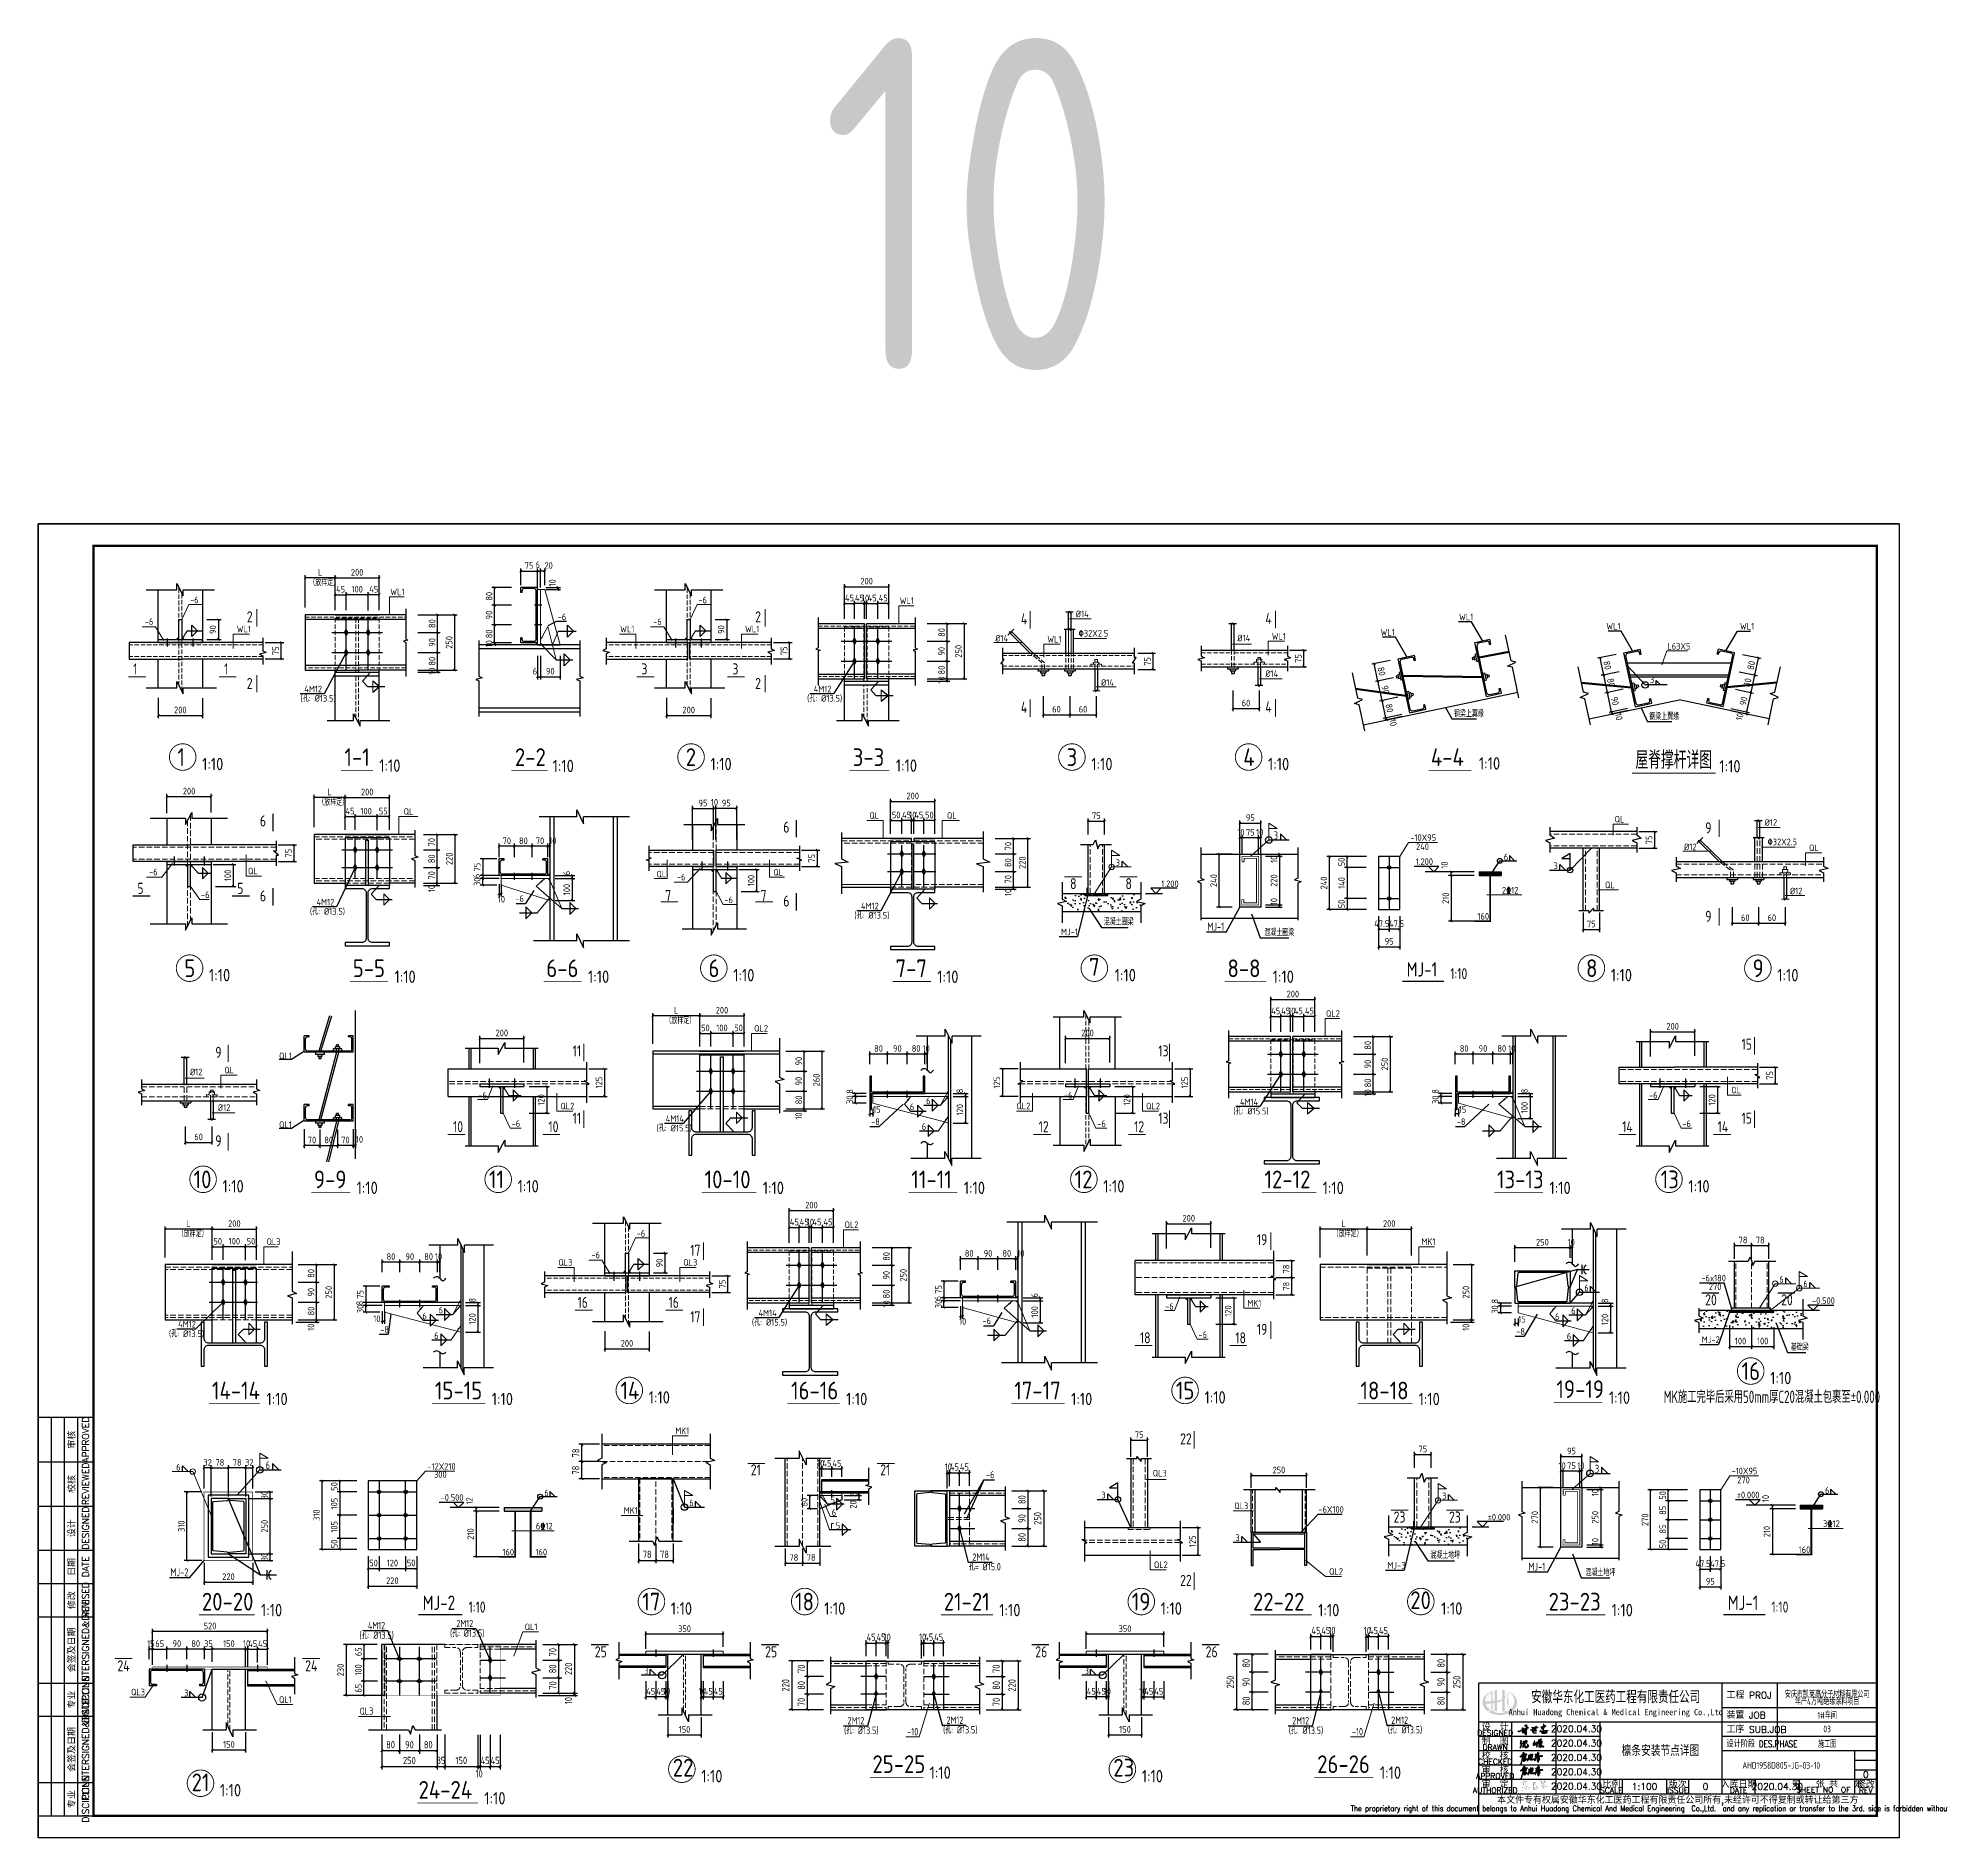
# Model space of a CAD drawing. Header units: millimetres. Extents: x 866309 to 879639, y 39442 to 44891.
# Drawn here: x 875110 to 875970, y 39449 to 40262 of the extents above; entities that cross this region are included whole.
import ezdxf
from ezdxf.enums import TextEntityAlignment as Align

# ---------------------------------------------------------------- set-up
doc = ezdxf.new("R2010")
doc.units = ezdxf.units.MM
doc.header["$LTSCALE"] = 1000
doc.header["$MEASUREMENT"] = 0
for name, pattern in [('3', [500, 300, -200]), ('CENTER', [2, 1.25, -0.25, 0.25, -0.25]), ('CONTINOUS', [0]), ('DASH', [0.35, 0.25, -0.1]), ('DASHED', [117.236842, 78.157895, -39.078947]), ('DOTE', [2.42, 2, -0.2, 0.02, -0.2])]:
    doc.linetypes.add(name, pattern=pattern)
for name, color, linetype, lineweight in [('1', 4, 'Continuous', 70), ('D3', 62, 'Continuous', 9), ('LZ', 64, 'Continuous', 9), ('数字', 3, 'Continuous', 9), ('细实线', 1, 'Continuous', 20)]:
    doc.layers.add(name, color=color, linetype=linetype, lineweight=lineweight)
for name, color, linetype in [('10', 7, 'Continuous'), ('616', 1, 'Continuous'), ('AXIS', 3, 'Continuous'), ('D1', 112, 'Continuous'), ('D2', 6, 'Continuous'), ('DIM', 7, 'Continuous'), ('DOTE', 1, 'DOTE'), ('DRAWING0', 112, 'Continuous'), ('GJ', 6, 'Continuous'), ('HATCH', 8, 'Continuous'), ('M_Prof', 2, 'Continuous'), ('M_Thin', 7, 'Continuous'), ('Prof', 2, 'Continuous'), ('PUB_DIM', 3, 'Continuous'), ('PUB_TEXT', 7, 'Continuous'), ('THIN', 7, 'Continuous'), ('中文', 7, 'Continuous'), ('尺寸标注', 7, 'Continuous'), ('文字', 7, 'Continuous'), ('柱子', 8, 'Continuous'), ('标注', 7, 'Continuous'), ('桩', 6, 'Continuous'), ('梁__实线', 4, 'Continuous'), ('梁虚线', 134, '3'), ('梁集中标注', 2, 'Continuous'), ('索引符号标注', 253, 'Continuous')]:
    doc.layers.add(name, color=color, linetype=linetype)
doc.styles.add('ECEC_TK', font='txt_l.shx', dxfattribs={"bigfont": 'hztxt_l.shx'})
doc.styles.add('ECEC_TQ', font='txt_l.shx', dxfattribs={"bigfont": 'hztxt_l.shx'})
doc.styles.add('ECEC_TQ_S', font='')
doc.styles.add('GBHZ', font='gbenor.shx', dxfattribs={"width": 0.9, "bigfont": 'gbcbig.shx'})
doc.styles.add('TS', font='tssdeng.shx', dxfattribs={"width": 0.8, "height": 2.5, "bigfont": 'tssdchn.shx'})
doc.styles.add('TSSD_REIN', font='tssdeng.shx', dxfattribs={"width": 0.7, "bigfont": 'tssdchn.shx'})
doc.styles.get('ECEC_TQ_S').set_extended_font_data('SimSun')
doc.dimstyles.new('100', dxfattribs={"dimscale": 0, "dimtxt": 3, "dimasz": 0.01, "dimexe": 1, "dimexo": 2, "dimgap": 1, "dimtad": 1, "dimdec": 0, "dimlfac": 100, "dimdsep": 46, "dimtxsty": 'GBHZ', "dimblk": 'JT', "dimcen": -2.5, "dimclrd": 7, "dimclre": 7, "dimclrt": 7, "dimadec": 0, "dimazin": 0, "dimtfac": 1, "dimtdec": 0, "dimtix": 1, "dimtmove": 2, "dimatfit": 3, "dimldrblk": 'JT', "dimfxl": 0, "dimtolj": 1, "dimlwd": -1, "dimlwe": -1, "dimarcsym": 0})
doc.dimstyles.new('Y10', dxfattribs={"dimscale": 0, "dimtxt": 3, "dimasz": 0.01, "dimexe": 1.2, "dimexo": 1, "dimgap": 1, "dimtad": 1, "dimdec": 0, "dimlfac": 10, "dimzin": 0, "dimdsep": 46, "dimtxsty": 'GBHZ', "dimblk1": 'DX', "dimblk2": 'DX', "dimsah": 1, "dimcen": 0.09, "dimdle": 1, "dimadec": 0, "dimazin": 0, "dimtfac": 1, "dimtdec": 0, "dimtix": 1, "dimtmove": 2, "dimatfit": 3, "dimldrblk": 'DX', "dimfxl": 0, "dimtolj": 1, "dimtzin": 0, "dimarcsym": 0})
doc.dimstyles.new('Y10(110)', dxfattribs={"dimscale": 1.1, "dimtxt": 3, "dimasz": 0.01, "dimexe": 1.2, "dimexo": 1, "dimgap": 1, "dimtad": 1, "dimdec": 0, "dimlfac": 10, "dimzin": 0, "dimdsep": 46, "dimtxsty": 'GBHZ', "dimblk1": 'DX', "dimblk2": 'DX', "dimsah": 1, "dimcen": 0.09, "dimdle": 1, "dimadec": 0, "dimazin": 0, "dimtfac": 1, "dimtdec": 0, "dimtix": 1, "dimtmove": 2, "dimatfit": 3, "dimldrblk": 'DX', "dimfxl": 0, "dimtolj": 1, "dimtzin": 0, "dimarcsym": 0})
doc.dimstyles.new('Y5', dxfattribs={"dimscale": 0, "dimtxt": 3, "dimasz": 0.01, "dimexe": 1.2, "dimexo": 1, "dimgap": 1, "dimtad": 1, "dimdec": 0, "dimlfac": 5, "dimzin": 0, "dimdsep": 46, "dimtxsty": 'GBHZ', "dimblk1": 'DX', "dimblk2": 'DX', "dimsah": 1, "dimcen": 0.09, "dimdle": 1, "dimadec": 0, "dimazin": 0, "dimtfac": 1, "dimtdec": 0, "dimtix": 1, "dimtmove": 2, "dimatfit": 3, "dimldrblk": 'DX', "dimfxl": 0, "dimtolj": 1, "dimtzin": 0, "dimarcsym": 0})

msp = doc.modelspace()

# ---------------------------------------------------------------- texts
at = {"color": 251, "style": 'GBHZ', "width": 0.9}
msp.add_text('3', height=3, dxfattribs=at).set_placement((875838.263, 39970.657))
for s, height, style, width, p in [('3', 3.6, 'GBHZ', 0.9, (875668.24, 39899.949)), ('-10X95', 3, 'GBHZ', 0.9, (875729.99, 39899.257)), ('240', 3, 'GBHZ', 0.9, (875732.545, 39895.154)), ('6', 3, 'GBHZ', 0.9, (875772.233, 39890.471)), ('2%%13212', 3, 'GBHZ', 0.9, (875771.378, 39875.453)), ('MJ-1', 3.6, 'GBHZ', 0.9, (875638.206, 39858.709)), ('160', 3, 'GBHZ', 0.9, (875760.322, 39863.684)), ('6', 3.6, 'GBHZ', 0.9, (875212.669, 39615.287)), ('-12X210', 3, 'GBHZ', 0.9, (875285.762, 39615.019)), ('300', 3, 'GBHZ', 0.9, (875288.773, 39611.344)), ('3', 3.6, 'GBHZ', 0.9, (875813.373, 39613.674)), ('-10X95', 3, 'GBHZ', 0.9, (875875.123, 39612.982)), ('270', 3, 'GBHZ', 0.9, (875877.678, 39608.879)), ('6', 3, 'GBHZ', 0.9, (875338.588, 39603.094)), ('6', 3, 'GBHZ', 0.9, (875917.366, 39604.196)), ('6%%13212', 3, 'GBHZ', 0.9, (875334.792, 39588.076)), ('3%%13212', 3, 'GBHZ', 0.9, (875916.511, 39589.178)), ('160', 3, 'GBHZ', 0.9, (875319.678, 39576.307)), ('160', 3, 'GBHZ', 0.9, (875334.637, 39576.307)), ('160', 3, 'GBHZ', 0.9, (875905.455, 39577.409)), ('MJ-2', 3.6, 'GBHZ', 0.9, (875169.664, 39566.904)), ('MJ-1', 3.6, 'GBHZ', 0.9, (875783.339, 39569.434)), ('设计阶段 DES.PHASE', 3, 'ECEC_TQ', 0.8, (875872.829, 39489.627))]:
    msp.add_text(s, height=height, dxfattribs=dict(style=style, width=width)).set_placement(p)
at = {"style": 'ECEC_TK'}
for s, p in [('APPROVED', (875131.329, 39628.627)), ('审核', (875124.829, 39628.627)), ('REVIEWED', (875131.329, 39608.627)), ('校核', (875124.829, 39608.627)), ('DESIGNED', (875131.329, 39588.627)), ('设计', (875124.829, 39588.627)), ('日期', (875124.829, 39571.127)), ('DATE', (875131.329, 39571.127)), ('REVISED', (875131.329, 39556.127)), ('修改', (875124.829, 39556.127)), ('COUNTERSIGNED&DATE', (875131.329, 39533.627)), ('会签及日期', (875124.829, 39533.627)), ('DISCIPLINE', (875131.329, 39511.127)), ('专业', (875124.829, 39511.127)), ('COUNTERSIGNED&DATE', (875131.329, 39488.627)), ('会签及日期', (875124.829, 39488.627)), ('DISCIPLINE', (875131.329, 39466.127)), ('专业', (875124.829, 39466.127))]:
    msp.add_text(s, height=3, rotation=90, dxfattribs=at).set_placement(p, align=Align.MIDDLE)
for s, height, style, width, p in [('安徽华东化工医药工程有限责任公司', 5, 'ECEC_TQ_S', 0.7, (875822.778, 39512.627)), ('Anhui Huadong Chemical & Medical Engineering Co.,Ltd', 2.8, 'ECEC_TQ_S', 0.85, (875822.778, 39505.127)), ('The proprietary right of this document belongs to Anhui Huadong Chemical And Medical Engineering  Co.,Ltd.  and any replication or transfer to the 3rd. side is forbidden without its permission. ', 2.5, 'ECEC_TQ', 0.72, (875850.829, 39461.627))]:
    msp.add_text(s, height=height, dxfattribs=dict(style=style, width=width)).set_placement(p, align=Align.MIDDLE)
at = {"style": 'ECEC_TQ'}
for s, p in [('工程 PROJ', (875872.829, 39511.627)), ('装置 JOB', (875872.829, 39502.627)), ('工序 SUB.JOB', (875872.829, 39496.127))]:
    msp.add_text(s, height=3, dxfattribs=at).set_placement(p)
for s, height, p in [('设  计', 3, (875768.329, 39499.127)), ('DESIGNED', 2.5, (875768.329, 39496.127)), ('制  图', 3, (875768.329, 39492.627)), ('CHECKED', 2.5, (875768.329, 39483.127)), ('DRAWN', 2.5, (875768.329, 39489.627)), ('校  核', 3, (875768.329, 39486.127)), ('APPROVED', 2.5, (875768.329, 39476.627)), ('审  核', 3, (875768.329, 39479.627)), ('审  定', 3, (875768.329, 39473.127)), ('比例', 3, (875820.829, 39473.127)), ('版次', 3, (875850.829, 39473.127)), ('入库日期', 3, (875878.329, 39473.127)), ('第   张 共   张', 3, (875918.329, 39473.377)), ('修改', 3, (875935.829, 39473.127)), ('AUTHORIZED', 2.5, (875768.329, 39470.127)), ('本文件专有权属安徽华东化工医药工程有限责任公司所有,未经许可不得复制或转让给第三方', 3, (875850.829, 39465.627)), ('SCALE', 2.5, (875820.829, 39470.127)), ('ISSUE', 2.5, (875850.829, 39470.127)), ('DATE', 2.5, (875878.329, 39470.127)), ('SHEET NO  OF  ', 2.5, (875918.329, 39470.377)), ('REV', 2.5, (875935.829, 39470.127))]:
    msp.add_text(s, height=height, dxfattribs=at).set_placement(p, align=Align.MIDDLE)
for tag, text, p in [('2020.04.30', ' ', (875805.073, 39497.955)), ('2020.04.30', ' ', (875805.073, 39491.455)), ('2020.04.30', ' ', (875805.073, 39484.955)), ('2020.04.30', ' ', (875805.073, 39478.455)), ('0', '0', (875935.829, 39477.294)), ('2020.04.30', ' ', (875805.073, 39471.955)), ('1:100', '1:100', (875835.829, 39471.877)), ('0', '0', (875863.329, 39471.877)), ('2020.04.30', ' ', (875895.829, 39471.877))]:
    msp.add_attdef(tag, text=text, height=3, dxfattribs=at).set_placement(p, align=Align.MIDDLE)
at = {"layer": '10', "style": 'GBHZ', "width": 0.9}
for s, p in [('MJ-1', (875728.314, 39837.944)), ('MJ-2', (875283.647, 39551.669)), ('MJ-1', (875873.447, 39551.669))]:
    msp.add_text(s, height=6.5, dxfattribs=at).set_placement(p)
at = {"layer": 'AXIS', "style": 'GBHZ', "width": 0.8}
for s, p in [('-6', (875538.209, 39611.172)), ('孔= %%C15.0', (875530.486, 39569.564)), ('2M14', (875532.018, 39573.907)), ('4M12', (875258.878, 39542.953)), ('(孔: %%C13.5)', (875295.981, 39539.545)), ('2M12', (875298.863, 39543.888)), ('(孔: %%C13.5)', (875255.055, 39538.605)), ('QL3', (875255.154, 39504.286)), ('2M12', (875475.612, 39499.966)), ('2M12', (875520.342, 39500.195)), ('2M12', (875676.588, 39499.966)), ('2M12', (875721.319, 39500.195)), ('(孔: %%C13.5)', (875474.08, 39495.623)), ('-10', (875502.616, 39495.01)), ('(孔: %%C13.5)', (875518.811, 39495.851)), ('(孔: %%C13.5)', (875675.056, 39495.623)), ('-10', (875703.593, 39495.01)), ('(孔: %%C13.5)', (875719.787, 39495.851))]:
    msp.add_text(s, height=3.3, dxfattribs=at).set_placement(p)
at = {"layer": 'AXIS', "style": 'TSSD_REIN', "width": 0.7}
for s, p in [('安庆市凯莱高分子材料有限公司', (875918.329, 39513.903)), ('年产4万吨绝缘涂料项目', (875918.329, 39510.673)), ('1#车间', (875918.329, 39504.377)), ('施工图', (875918.329, 39491.377)), ('03', (875918.329, 39497.877)), ('AHD1958D805-JG-03-10', (875897.606, 39481.42))]:
    msp.add_text(s, height=3, dxfattribs=at).set_placement(p, align=Align.MIDDLE)
at = {"layer": 'D1', "style": 'GBHZ', "width": 0.9}
for s, p in [('1.200', (875732.393, 39888.386)), ('1.200', (875617.426, 39878.383)), ('-0.500', (875911.492, 39690.009)), ('-0.500', (875291.748, 39601.008)), ('%%P0.000', (875877.526, 39602.111)), ('%%P0.000', (875764.952, 39592.108))]:
    msp.add_text(s, height=3, dxfattribs=at).set_placement(p)
at = {"layer": 'DIM', "linetype": 'ByBlock', "style": 'GBHZ', "width": 0.9}
msp.add_text('（放样定）', height=3, dxfattribs=at).set_placement((875236.448, 39915.212))
at = {"layer": 'DRAWING0', "style": 'GBHZ', "width": 0.9}
for p in [(875794.687, 39886.518, 5), (875590.344, 39602.065, 5), (875650.919, 39582.792)]:
    msp.add_text('3', height=3, dxfattribs=at).set_placement(p)
at = {"layer": 'PUB_DIM', "style": 'GBHZ', "width": 0.9}
for s, p in [('2', (875204.154, 39998.024)), ('2', (875433.887, 39998.024)), ('4', (875553.977, 39997.124, -6.024)), ('4', (875664.474, 39997.3)), ('1', (875152.772, 39974.467)), ('1', (875193.89, 39974.467)), ('3', (875382.505, 39974.467)), ('3', (875423.623, 39974.467)), ('2', (875204.154, 39967.961)), ('2', (875433.887, 39967.961)), ('4', (875553.977, 39957.154, -6.024)), ('4', (875664.474, 39957.331)), ('6', (875210.091, 39905.793)), ('6', (875446.608, 39902.993)), ('9', (875863.248, 39902.66, -6.024)), ('5', (875154.709, 39875.323)), ('5', (875199.827, 39875.323)), ('8', (875576.214, 39877.436)), ('8', (875601.245, 39877.436)), ('6', (875210.091, 39871.882)), ('7', (875393.226, 39872.055)), ('7', (875436.344, 39872.055)), ('6', (875446.608, 39869.583)), ('9', (875863.248, 39862.691, -6.024)), ('15', (875879.628, 39804.838)), ('9', (875189.924, 39801.198)), ('11', (875351.396, 39801.838)), ('13', (875616.071, 39801.838)), ('11', (875351.396, 39771.427)), ('13', (875616.071, 39771.427)), ('15', (875879.628, 39771.427)), ('10', (875297.349, 39767.592)), ('10', (875340.467, 39767.592)), ('12', (875562.024, 39767.592)), ('12', (875605.141, 39767.592)), ('14', (875825.708, 39767.592)), ('14', (875868.826, 39767.592)), ('9', (875189.924, 39761.229)), ('17', (875404.552, 39711.749)), ('19', (875660.594, 39716.538)), ('16', (875353.62, 39688.192)), ('16', (875394.738, 39688.192)), ('20', (875863.223, 39689.354)), ('20', (875897.561, 39689.354)), ('17', (875404.552, 39681.686)), ('19', (875660.594, 39676.002)), ('18', (875607.765, 39672.167)), ('18', (875650.883, 39672.167)), ('22', (875625.938, 39626.468)), ('21', (875431.901, 39612.464)), ('21', (875490.41, 39612.464)), ('23', (875722.427, 39591.161)), ('23', (875747.458, 39591.161)), ('22', (875625.938, 39562.55)), ('25', (875361.416, 39530.25)), ('25', (875438.408, 39530.25)), ('26', (875560.501, 39530.25)), ('26', (875637.493, 39530.25)), ('24', (875145.706, 39523.936)), ('24', (875230.551, 39523.936))]:
    msp.add_text(s, height=5, dxfattribs=at).set_placement(p)
at = {"layer": 'PUB_TEXT', "style": 'TS', "width": 0.7}
msp.add_text('檩条安装节点详图', height=5, dxfattribs=at).set_placement((875842.995, 39488.381), align=Align.MIDDLE)
at = {"layer": '中文', "style": 'GBHZ', "width": 0.9}
for p in [(875747.997, 39836.755, -0.009), (875304.364, 39550.48, -0.009), (875893.13, 39550.48, -0.009)]:
    msp.add_text('1:10', height=5, dxfattribs=at).set_placement(p)
at = {"layer": '数字', "style": 'GBHZ', "width": 0.9}
for s, p in [('（放样定）', (875232.399, 40014.512)), ('-6', (875178.524, 40006.641)), ('WL1', (875268.997, 40010.33)), ('-6', (875408.257, 40006.641)), ('WL1', (875499.23, 40006.33)), ('-6', (875158.059, 39996.896)), ('-6', (875344.652, 39999.001)), ('-6', (875387.793, 39996.896)), ('%%C14', (875578.8, 40000.355)), ('WL1', (875752.003, 39998.946)), ('WL1', (875199.608, 39993.512)), ('WL1', (875372.87, 39993.512)), ('WL1', (875429.341, 39993.512)), ('%%C14', (875542.379, 39989.337)), ('WL1', (875565.922, 39988.912, -6.024)), ('%%13032X2.5', (875580.123, 39991.563)), ('%%C14', (875651.793, 39989.423)), ('WL1', (875667.352, 39990.272)), ('WL1', (875716.515, 39992.068)), ('WL1', (875818.545, 39994.785)), ('WL1', (875878.946, 39994.785)), ('L63X5', (875846.14, 39985.712)), ('%%C14', (875664.395, 39973.343)), ('(孔: %%C13.5)', (875228.429, 39962.217)), ('4M12', (875230.146, 39966.382)), ('(孔: %%C13.5)', (875457.343, 39962.217)), ('4M12', (875460.38, 39966.382)), ('%%C14', (875590.207, 39969.351)), ('钢梁上翼缘', (875749.687, 39955.183)), ('钢梁上翼缘', (875837.946, 39953.93)), ('QL', (875275.052, 39911.031)), ('QL', (875485.524, 39909.27)), ('QL', (875520.577, 39909.27)), ('QL', (875822.296, 39907.576)), ('%%C12', (875890.106, 39906.086)), ('%%C12', (875853.685, 39895.068)), ('%%13032X2.5', (875891.429, 39897.294)), ('QL', (875910.16, 39894.643, -6.024)), ('3', (875596.828, 39887.958)), ('-6', (875159.996, 39883.702)), ('QL', (875204.704, 39884.138)), ('QL', (875389.324, 39882.747)), ('-6', (875398.513, 39881.402)), ('QL', (875442.062, 39883.61)), ('QL', (875817.913, 39877.883)), ('-6', (875183.46, 39873.41)), ('4M12', (875235.698, 39870.082)), ('-6', (875325.473, 39871.737)), ('-6', (875419.978, 39871.11)), ('4M12', (875481.722, 39868.322)), ('%%C12', (875901.513, 39875.082)), ('(孔: %%C13.5)', (875232.661, 39865.918)), ('(孔: %%C13.5)', (875478.686, 39864.158)), ('混凝土圈梁', (875591.46, 39861.155)), ('MJ-1', (875572.119, 39856.64)), ('混凝土圈梁', (875664.011, 39856.295)), ('（放样定）', (875393.326, 39816.601)), ('QL2', (875691.855, 39819.735)), ('QL2', (875433.446, 39813.059)), ('QL1', (875218.772, 39800.619, -1.667)), ('%%C12', (875178.472, 39793.321)), ('QL', (875194.031, 39794.17)), ('-6', (875308.763, 39782.795)), ('-6', (875573.438, 39782.795)), ('-6', (875837.853, 39782.795)), ('QL', (875874.989, 39785.158)), ('%%C12', (875191.075, 39777.242)), ('QL2', (875345.899, 39777.906)), ('6', (875503.807, 39777.553, 5)), ('6', (875511.155, 39780.241, 5)), ('QL2', (875551.958, 39777.906)), ('QL2', (875610.573, 39777.906)), ('(孔: %%C15.5)', (875649.968, 39775.622)), ('4M14', (875653.004, 39779.787)), ('QL1', (875218.772, 39769.53, -1.667)), ('-6', (875323.815, 39770.008)), ('(孔: %%C15.5)', (875389.317, 39767.947)), ('4M14', (875393.496, 39772.254)), ('-8', (875486.276, 39770.864, 5)), ('6', (875509.176, 39768.684, 5)), ('-6', (875588.489, 39770.008)), ('-8', (875750.95, 39770.864, 5)), ('-6', (875852.905, 39770.008)), ('QL2', (875474.296, 39724.31)), ('（放样定）', (875172.966, 39720.176)), ('QL3', (875213.086, 39716.634)), ('-6', (875380.356, 39720.365)), ('（放样定）', (875694.887, 39720.176)), ('MK1', (875735.006, 39716.634)), ('QL3', (875344.969, 39707.236)), ('-6', (875359.891, 39710.621)), ('QL3', (875401.44, 39707.236)), ('6', (875808.599, 39695.681)), ('-6x180', (875861.528, 39700.163)), ('270', (875864.86, 39696.29)), ('6', (875896.706, 39699.584)), ('6', (875907.571, 39697.565)), ('-6', (875619.179, 39687.37)), ('MK1', (875656.315, 39688.792)), ('4M12', (875173.137, 39679.329)), ('6', (875283.493, 39683.004, 5)), ('6', (875290.841, 39685.692, 5)), ('(孔: %%C15.5)', (875432.409, 39680.197)), ('4M14', (875435.446, 39684.362)), ('-6', (875536.606, 39680.887)), ('6', (875795.33, 39682.736, 5)), ('6', (875802.678, 39685.424, 5)), ('(孔: %%C13.5)', (875168.958, 39675.022)), ('-8', (875264.45, 39676.89, 5)), ('6', (875288.862, 39674.135, 5)), ('-6', (875634.231, 39674.583)), ('-8', (875777.799, 39676.046, 5)), ('6', (875800.699, 39673.866, 5)), ('MJ-2', (875861.705, 39672.364)), ('基础梁', (875901.928, 39668.906)), ('MK1', (875397.79, 39631.162)), ('6', (875172.229, 39614.68)), ('QL3', (875613.57, 39611.979)), ('3', (875744.354, 39601.683)), ('MK1', (875374.545, 39595.14)), ('6', (875404.114, 39598.572)), ('5', (875467.96, 39599.902)), ('6', (875468.506, 39594.224)), ('QL3', (875650.389, 39597.229)), ('-6X100', (875688.408, 39595.619)), ('5', (875470.334, 39588.344)), ('混凝土地坪', (875738.986, 39574.88)), ('QL2', (875614.092, 39570.613)), ('QL2', (875693.282, 39567.563)), ('MJ-3', (875719.645, 39570.365)), ('混凝土地坪', (875809.145, 39567.02)), ('QL1', (875329.744, 39542.547)), ('3', (875383.708, 39522.637)), ('3', (875582.793, 39522.637)), ('QL3', (875151.858, 39513.055)), ('3', (875175.795, 39512.644)), ('QL1', (875218.691, 39509.673))]:
    msp.add_text(s, height=3, dxfattribs=at).set_placement(p)
at = {"layer": '文字', "color": 6, "style": 'GBHZ'}
for s, height, p in [('1', 8, (875172.788, 39933.131)), ('1-1', 8, (875248.267, 39933.115)), ('2-2', 8, (875325.332, 39933.115)), ('2', 8, (875402.522, 39933.131)), ('3-3', 8, (875478.001, 39933.115)), ('3', 8, (875574.653, 39933.131)), ('4', 8, (875654.501, 39933.131)), ('4-4', 8, (875739.275, 39933.115)), ('屋脊撑杆详图', 8, (875831.712, 39931.835)), ('1:10', 5.6, (875183.95, 39931.212, -0.009)), ('1:10', 5.6, (875263.996, 39930.494)), ('1:10', 5.6, (875342.377, 39930.33)), ('1:10', 5.6, (875413.683, 39931.212, -0.009)), ('1:10', 5.6, (875497.455, 39930.494)), ('1:10', 5.6, (875585.814, 39931.212, -0.009)), ('1:10', 5.6, (875665.663, 39931.212, -0.009)), ('1:10', 5.6, (875760.986, 39931.475)), ('1:10', 5.6, (875869.622, 39930.195)), ('5', 8, (875175.912, 39837.705)), ('5-5', 8, (875252.048, 39837.69)), ('6-6', 8, (875339.514, 39837.69)), ('6', 8, (875412.813, 39837.705)), ('7-7', 8, (875497.325, 39837.668, 5)), ('7', 8, (875584.787, 39838.348)), ('8-8', 8, (875647.336, 39837.69)), ('8', 8, (875809.392, 39837.731, -5)), ('9', 8, (875884.635, 39837.705)), ('1:10', 5.6, (875187.073, 39835.787, -0.009)), ('1:10', 5.6, (875270.891, 39835.069)), ('1:10', 5.6, (875358.357, 39835.069)), ('1:10', 5.6, (875423.975, 39835.787, -0.009)), ('1:10', 5.6, (875516.167, 39835.047, 5)), ('1:10', 5.6, (875596.362, 39835.787, -0.009)), ('1:10', 5.6, (875667.771, 39835.069)), ('1:10', 5.6, (875820.553, 39835.812, -5.009)), ('1:10', 5.6, (875895.797, 39835.787, -0.009)), ('10', 8, (875180.102, 39742.28)), ('9-9', 8, (875234.508, 39742.265)), ('11', 8, (875313.596, 39742.28)), ('10-10', 8, (875411.029, 39742.265)), ('11-11', 8, (875504.464, 39742.265)), ('12', 8, (875578.27, 39742.28)), ('12-12', 8, (875664.062, 39742.265)), ('13-13', 8, (875769.139, 39742.265)), ('13', 8, (875843.128, 39742.28)), ('1:10', 5.6, (875193.167, 39740.362, -0.009)), ('1:10', 5.6, (875253.771, 39739.644)), ('1:10', 5.6, (875326.53, 39740.362, -0.009)), ('1:10', 5.6, (875437.318, 39739.644)), ('1:10', 5.6, (875528.173, 39739.644)), ('1:10', 5.6, (875591.205, 39740.362, -0.009)), ('1:10', 5.6, (875690.351, 39739.644)), ('1:10', 5.6, (875792.847, 39739.644)), ('1:10', 5.6, (875855.62, 39740.362, -0.009)), ('16', 8, (875879.66, 39655.611)), ('14-14', 8, (875188.379, 39646.84)), ('14', 8, (875373.029, 39646.855)), ('15', 8, (875624.012, 39646.855)), ('18-18', 8, (875707.42, 39646.84)), ('19-19', 8, (875795.988, 39647.447)), ('1:10', 5.6, (875892.574, 39653.692, -0.009)), ('1:10', 5.6, (875213.045, 39644.219)), ('15-15', 8, (875289.151, 39646.84)), ('1:10', 5.6, (875314.861, 39644.219)), ('1:10', 5.6, (875385.782, 39644.937, -0.009)), ('16-16', 8, (875450.1, 39646.84)), ('1:10', 5.6, (875474.984, 39644.219)), ('17-17', 8, (875550.98, 39646.84)), ('1:10', 5.6, (875576.654, 39644.219)), ('1:10', 5.6, (875636.946, 39644.937, -0.009)), ('1:10', 5.6, (875733.709, 39644.219)), ('1:10', 5.6, (875819.696, 39644.826)), ('20-20', 8, (875183.849, 39551.415)), ('1:10', 5.6, (875210.572, 39548.794)), ('17', 8, (875382.865, 39551.43)), ('1:10', 5.6, (875395.779, 39549.512, -0.009)), ('18', 8, (875451.925, 39551.43)), ('1:10', 5.6, (875465.059, 39549.512, -0.009)), ('21-21', 8, (875519.105, 39551.415)), ('1:10', 5.6, (875544.205, 39548.794)), ('19', 8, (875604.097, 39551.43)), ('1:10', 5.6, (875617.159, 39549.512, -0.009)), ('22-22', 8, (875658.859, 39551.415)), ('1:10', 5.6, (875688.3, 39548.794)), ('20', 8, (875729.949, 39552.073)), ('1:10', 5.6, (875743.888, 39549.512, -0.009)), ('23-23', 8, (875792.469, 39551.415)), ('1:10', 5.6, (875820.972, 39548.794)), ('22', 8, (875396.671, 39476.387)), ('25-25', 8, (875486.893, 39477.962)), ('23', 8, (875595.756, 39476.387)), ('26-26', 8, (875687.869, 39477.962)), ('21', 8, (875179.224, 39469.754)), ('24-24', 8, (875281.794, 39466.373, -5)), ('1:10', 5.6, (875409.525, 39473.743, -0.009)), ('1:10', 5.6, (875512.736, 39475.341)), ('1:10', 5.6, (875608.61, 39473.743, -0.009)), ('1:10', 5.6, (875716.206, 39475.341)), ('1:10', 5.6, (875192, 39467.384, -0.009)), ('1:10', 5.6, (875311.487, 39463.752, -5))]:
    msp.add_text(s, height=height, dxfattribs=at).set_placement(p)
at = {"layer": '文字', "color": 6, "style": 'GBHZ', "width": 0.75}
msp.add_text('MK施工完毕后采用50mm厚C20混凝土包裹至%%P0.000', height=5.6, dxfattribs=at).set_placement((875844.482, 39645.206, -0.009))
at = {"layer": '梁集中标注', "style": 'GBHZ', "width": 0.9}
msp.add_text('10', height=150, dxfattribs=at).set_placement((875463.651, 40112.127))

# ---------------------------------------------------------------- blocks, each defined once
blk = doc.blocks.new('DX')
at = {"color": 0, "linetype": 'ByBlock', "const_width": 40}
blk.add_lwpolyline([(-54, -51), (46, 49)], dxfattribs=at)
blk = doc.blocks.new('*D263')
at = {"layer": 'Defpoints', "color": 0, "linetype": 'ByBlock', "transparency": 16777216}
for p in [(875264.03, 40018.16), (875244.03, 40004.57), (875264.03, 40004.57)]:
    blk.add_point(p, dxfattribs=at)
at = {"layer": 'dim', "color": 0, "linetype": 'ByBlock', "lineweight": -2, "transparency": 16777216}
for p, q in [((875244.03, 40005.57), (875244.03, 40019.36)), ((875244.04, 40018.16), (875264.02, 40018.16)), ((875264.03, 40005.57), (875264.03, 40019.36))]:
    blk.add_line(p, q, dxfattribs=at)
at = {"layer": 'dim', "color": 0, "linetype": 'ByBlock', "lineweight": -2, "transparency": 16777216, "xscale": 0.01, "yscale": 0.01, "zscale": 0.01, "rotation": 180}
blk.add_blockref('DX', (875244.03, 40018.16), dxfattribs=at)
at = {"layer": 'dim', "color": 0, "linetype": 'ByBlock', "lineweight": -2, "transparency": 16777216, "xscale": 0.01, "yscale": 0.01, "zscale": 0.01}
blk.add_blockref('DX', (875264.03, 40018.16), dxfattribs=at)
at = {"layer": 'dim', "color": 0, "linetype": 'ByBlock', "transparency": 16777216, "insert": (875254.03, 40020.66), "char_height": 3, "attachment_point": 5, "style": 'GBHZ'}
blk.add_mtext('\\A1;200', dxfattribs=at)
blk = doc.blocks.new('*D264')
at = {"layer": 'Defpoints', "color": 0, "linetype": 'ByBlock', "transparency": 16777216}
for p in [(875259.03, 40010.53), (875259.03, 40002.57), (875264.03, 40002.57)]:
    blk.add_point(p, dxfattribs=at)
at = {"layer": 'dim', "color": 0, "linetype": 'ByBlock', "lineweight": -2, "transparency": 16777216}
for p, q in [((875259.03, 40003.57), (875259.03, 40011.73)), ((875264.02, 40010.53), (875259.04, 40010.53)), ((875264.03, 40003.57), (875264.03, 40011.73))]:
    blk.add_line(p, q, dxfattribs=at)
at = {"layer": 'dim', "color": 0, "linetype": 'ByBlock', "lineweight": -2, "transparency": 16777216, "xscale": 0.01, "yscale": 0.01, "zscale": 0.01, "rotation": 180}
blk.add_blockref('DX', (875259.03, 40010.53), dxfattribs=at)
at = {"layer": 'dim', "color": 0, "linetype": 'ByBlock', "lineweight": -2, "transparency": 16777216, "xscale": 0.01, "yscale": 0.01, "zscale": 0.01}
blk.add_blockref('DX', (875264.03, 40010.53), dxfattribs=at)
at = {"layer": 'dim', "color": 0, "linetype": 'ByBlock', "transparency": 16777216, "insert": (875261.53, 40013.03), "char_height": 3, "attachment_point": 5, "style": 'GBHZ'}
blk.add_mtext('\\A1;45', dxfattribs=at)
blk = doc.blocks.new('*D265')
at = {"layer": 'Defpoints', "color": 0, "linetype": 'ByBlock', "transparency": 16777216}
for p in [(875249.03, 40010.53), (875249.03, 40002.57), (875259.03, 40002.43)]:
    blk.add_point(p, dxfattribs=at)
at = {"layer": 'dim', "color": 0, "linetype": 'ByBlock', "lineweight": -2, "transparency": 16777216}
for p, q in [((875249.03, 40003.57), (875249.03, 40011.73)), ((875259.02, 40010.53), (875249.04, 40010.53)), ((875259.03, 40003.43), (875259.03, 40011.73))]:
    blk.add_line(p, q, dxfattribs=at)
at = {"layer": 'dim', "color": 0, "linetype": 'ByBlock', "lineweight": -2, "transparency": 16777216, "xscale": 0.01, "yscale": 0.01, "zscale": 0.01, "rotation": 180}
blk.add_blockref('DX', (875249.03, 40010.53), dxfattribs=at)
at = {"layer": 'dim', "color": 0, "linetype": 'ByBlock', "lineweight": -2, "transparency": 16777216, "xscale": 0.01, "yscale": 0.01, "zscale": 0.01}
blk.add_blockref('DX', (875259.03, 40010.53), dxfattribs=at)
at = {"layer": 'dim', "color": 0, "linetype": 'ByBlock', "transparency": 16777216, "insert": (875254.03, 40013.03), "char_height": 3, "attachment_point": 5, "style": 'GBHZ'}
blk.add_mtext('\\A1;100', dxfattribs=at)
blk = doc.blocks.new('*D266')
at = {"layer": 'Defpoints', "color": 0, "linetype": 'ByBlock', "transparency": 16777216}
for p in [(875249.03, 40010.53), (875244.03, 40002.57), (875249.03, 40002.57)]:
    blk.add_point(p, dxfattribs=at)
at = {"layer": 'dim', "color": 0, "linetype": 'ByBlock', "lineweight": -2, "transparency": 16777216}
for p, q in [((875244.03, 40003.57), (875244.03, 40011.73)), ((875244.04, 40010.53), (875249.02, 40010.53)), ((875249.03, 40003.57), (875249.03, 40011.73))]:
    blk.add_line(p, q, dxfattribs=at)
at = {"layer": 'dim', "color": 0, "linetype": 'ByBlock', "lineweight": -2, "transparency": 16777216, "xscale": 0.01, "yscale": 0.01, "zscale": 0.01, "rotation": 180}
blk.add_blockref('DX', (875244.03, 40010.53), dxfattribs=at)
at = {"layer": 'dim', "color": 0, "linetype": 'ByBlock', "lineweight": -2, "transparency": 16777216, "xscale": 0.01, "yscale": 0.01, "zscale": 0.01}
blk.add_blockref('DX', (875249.03, 40010.53), dxfattribs=at)
at = {"layer": 'dim', "color": 0, "linetype": 'ByBlock', "transparency": 16777216, "insert": (875246.53, 40013.03), "char_height": 3, "attachment_point": 5, "style": 'GBHZ'}
blk.add_mtext('\\A1;45', dxfattribs=at)
blk = doc.blocks.new('*D267')
at = {"layer": 'Defpoints', "color": 0, "linetype": 'ByBlock', "transparency": 16777216}
for p in [(875284.82, 40001.47), (875284.82, 39976.48), (875298.06, 39976.48)]:
    blk.add_point(p, dxfattribs=at)
at = {"layer": 'dim', "color": 0, "linetype": 'ByBlock', "lineweight": -2, "transparency": 16777216}
for p, q in [((875285.82, 40001.47), (875299.26, 40001.47)), ((875298.06, 40001.46), (875298.06, 39976.49)), ((875285.82, 39976.48), (875299.26, 39976.48))]:
    blk.add_line(p, q, dxfattribs=at)
at = {"layer": 'dim', "color": 0, "linetype": 'ByBlock', "lineweight": -2, "transparency": 16777216, "xscale": 0.01, "yscale": 0.01, "zscale": 0.01}
for p, rotation in [((875298.06, 40001.47), 90), ((875298.06, 39976.48), 270)]:
    blk.add_blockref('DX', p, dxfattribs=dict(at, rotation=rotation))
at = {"layer": 'dim', "color": 0, "linetype": 'ByBlock', "transparency": 16777216, "insert": (875295.56, 39988.98), "char_height": 3, "attachment_point": 5, "rotation": 90, "style": 'GBHZ'}
blk.add_mtext('\\A1;250', dxfattribs=at)
blk = doc.blocks.new('*D268')
at = {"layer": 'Defpoints', "color": 0, "linetype": 'ByBlock', "transparency": 16777216}
for p in [(875280.4, 40001.47), (875290.39, 40001.47), (875280.4, 39993.48)]:
    blk.add_point(p, dxfattribs=at)
at = {"layer": 'dim', "color": 0, "linetype": 'ByBlock', "lineweight": -2, "transparency": 16777216}
for p, q in [((875281.4, 40001.47), (875291.59, 40001.47)), ((875290.39, 39993.49), (875290.39, 40001.46)), ((875281.4, 39993.48), (875291.59, 39993.48))]:
    blk.add_line(p, q, dxfattribs=at)
at = {"layer": 'dim', "color": 0, "linetype": 'ByBlock', "lineweight": -2, "transparency": 16777216, "xscale": 0.01, "yscale": 0.01, "zscale": 0.01}
for p, rotation in [((875290.39, 40001.47), 90), ((875290.39, 39993.48), 270)]:
    blk.add_blockref('DX', p, dxfattribs=dict(at, rotation=rotation))
at = {"layer": 'dim', "color": 0, "linetype": 'ByBlock', "transparency": 16777216, "insert": (875287.89, 39997.48), "char_height": 3, "attachment_point": 5, "rotation": 90, "style": 'GBHZ'}
blk.add_mtext('\\A1;80', dxfattribs=at)
blk = doc.blocks.new('*D269')
at = {"layer": 'Defpoints', "color": 0, "linetype": 'ByBlock', "transparency": 16777216}
for p in [(875280.4, 39993.48), (875290.39, 39993.48), (875280.4, 39984.47)]:
    blk.add_point(p, dxfattribs=at)
at = {"layer": 'dim', "color": 0, "linetype": 'ByBlock', "lineweight": -2, "transparency": 16777216}
for p, q in [((875281.4, 39993.48), (875291.59, 39993.48)), ((875290.39, 39984.48), (875290.39, 39993.47)), ((875281.4, 39984.47), (875291.59, 39984.47))]:
    blk.add_line(p, q, dxfattribs=at)
at = {"layer": 'dim', "color": 0, "linetype": 'ByBlock', "lineweight": -2, "transparency": 16777216, "xscale": 0.01, "yscale": 0.01, "zscale": 0.01}
for p, rotation in [((875290.39, 39993.48), 90), ((875290.39, 39984.47), 270)]:
    blk.add_blockref('DX', p, dxfattribs=dict(at, rotation=rotation))
at = {"layer": 'dim', "color": 0, "linetype": 'ByBlock', "transparency": 16777216, "insert": (875287.89, 39988.98), "char_height": 3, "attachment_point": 5, "rotation": 90, "style": 'GBHZ'}
blk.add_mtext('\\A1;90', dxfattribs=at)
blk = doc.blocks.new('*D270')
at = {"layer": 'Defpoints', "color": 0, "linetype": 'ByBlock', "transparency": 16777216}
for p in [(875280.4, 39984.47), (875290.39, 39984.47), (875280.4, 39976.48)]:
    blk.add_point(p, dxfattribs=at)
at = {"layer": 'dim', "color": 0, "linetype": 'ByBlock', "lineweight": -2, "transparency": 16777216}
for p, q in [((875281.4, 39984.47), (875291.59, 39984.47)), ((875290.39, 39976.49), (875290.39, 39984.46)), ((875281.4, 39976.48), (875291.59, 39976.48))]:
    blk.add_line(p, q, dxfattribs=at)
at = {"layer": 'dim', "color": 0, "linetype": 'ByBlock', "lineweight": -2, "transparency": 16777216, "xscale": 0.01, "yscale": 0.01, "zscale": 0.01}
for p, rotation in [((875290.39, 39984.47), 90), ((875290.39, 39976.48), 270)]:
    blk.add_blockref('DX', p, dxfattribs=dict(at, rotation=rotation))
at = {"layer": 'dim', "color": 0, "linetype": 'ByBlock', "transparency": 16777216, "insert": (875287.89, 39980.48), "char_height": 3, "attachment_point": 5, "rotation": 90, "style": 'GBHZ'}
blk.add_mtext('\\A1;80', dxfattribs=at)
blk = doc.blocks.new('*D271')
at = {"layer": 'Defpoints', "color": 0, "linetype": 'ByBlock', "transparency": 16777216}
for p in [(875230.51, 40018.16), (875244.03, 40008.98), (875230.51, 40003.74)]:
    blk.add_point(p, dxfattribs=at)
at = {"layer": 'dim', "color": 0, "linetype": 'ByBlock', "lineweight": -2, "transparency": 16777216}
for p, q in [((875230.51, 40004.74), (875230.51, 40019.36)), ((875244.02, 40018.16), (875230.52, 40018.16)), ((875244.03, 40009.98), (875244.03, 40019.36))]:
    blk.add_line(p, q, dxfattribs=at)
at = {"layer": 'dim', "color": 0, "linetype": 'ByBlock', "lineweight": -2, "transparency": 16777216, "xscale": 0.01, "yscale": 0.01, "zscale": 0.01, "rotation": 180}
blk.add_blockref('DX', (875230.51, 40018.16), dxfattribs=at)
at = {"layer": 'dim', "color": 0, "linetype": 'ByBlock', "lineweight": -2, "transparency": 16777216, "xscale": 0.01, "yscale": 0.01, "zscale": 0.01}
blk.add_blockref('DX', (875244.03, 40018.16), dxfattribs=at)
at = {"layer": 'dim', "color": 0, "linetype": 'ByBlock', "transparency": 16777216, "insert": (875237.27, 40020.66), "char_height": 3, "attachment_point": 5, "style": 'GBHZ'}
blk.add_mtext('\\A1;L', dxfattribs=at)
blk = doc.blocks.new('*D272')
at = {"layer": 'Defpoints', "color": 0, "linetype": 'ByBlock', "transparency": 16777216}
for p in [(875336.81, 40021.25), (875335.46, 40012.8), (875336.81, 40012.85)]:
    blk.add_point(p, dxfattribs=at)
at = {"layer": 'dim', "color": 0, "linetype": 'ByBlock', "lineweight": -2, "transparency": 16777216}
for p, q in [((875335.45, 40021.25), (875335.44, 40021.25)), ((875335.46, 40013.8), (875335.46, 40022.45)), ((875335.46, 40021.25), (875336.81, 40021.25)), ((875336.81, 40013.85), (875336.81, 40022.45)), ((875336.82, 40021.25), (875336.83, 40021.25))]:
    blk.add_line(p, q, dxfattribs=at)
at = {"layer": 'dim', "color": 0, "linetype": 'ByBlock', "lineweight": -2, "transparency": 16777216, "xscale": 0.01, "yscale": 0.01, "zscale": 0.01}
blk.add_blockref('DX', (875335.46, 40021.25), dxfattribs=at)
at = {"layer": 'dim', "color": 0, "linetype": 'ByBlock', "lineweight": -2, "transparency": 16777216, "xscale": 0.01, "yscale": 0.01, "zscale": 0.01, "rotation": 180}
blk.add_blockref('DX', (875336.81, 40021.25), dxfattribs=at)
at = {"layer": 'dim', "color": 0, "linetype": 'ByBlock', "transparency": 16777216, "insert": (875335.67, 40024.08), "char_height": 3, "attachment_point": 5, "style": 'GBHZ'}
blk.add_mtext('\\A1;6', dxfattribs=at)
blk = doc.blocks.new('*D273')
at = {"layer": 'Defpoints', "color": 0, "linetype": 'ByBlock', "transparency": 16777216}
for p in [(875336.81, 40021.25), (875336.81, 40013.85), (875338.81, 40013.85)]:
    blk.add_point(p, dxfattribs=at)
at = {"layer": 'dim', "color": 0, "linetype": 'ByBlock', "lineweight": -2, "transparency": 16777216}
for p, q in [((875336.8, 40021.25), (875336.79, 40021.25)), ((875336.81, 40014.85), (875336.81, 40022.45)), ((875338.81, 40021.25), (875336.81, 40021.25)), ((875338.81, 40014.85), (875338.81, 40022.45)), ((875338.82, 40021.25), (875338.83, 40021.25))]:
    blk.add_line(p, q, dxfattribs=at)
at = {"layer": 'dim', "color": 0, "linetype": 'ByBlock', "lineweight": -2, "transparency": 16777216, "xscale": 0.01, "yscale": 0.01, "zscale": 0.01}
blk.add_blockref('DX', (875336.81, 40021.25), dxfattribs=at)
at = {"layer": 'dim', "color": 0, "linetype": 'ByBlock', "lineweight": -2, "transparency": 16777216, "xscale": 0.01, "yscale": 0.01, "zscale": 0.01, "rotation": 180}
blk.add_blockref('DX', (875338.81, 40021.25), dxfattribs=at)
at = {"layer": 'dim', "color": 0, "linetype": 'ByBlock', "transparency": 16777216, "insert": (875340.57, 40023.75), "char_height": 3, "attachment_point": 5, "style": 'GBHZ'}
blk.add_mtext('\\A1;20', dxfattribs=at)
blk = doc.blocks.new('*D274')
at = {"layer": 'Defpoints', "color": 0, "linetype": 'ByBlock', "transparency": 16777216}
for p in [(875338.34, 40013.85), (875338.34, 40012.85), (875344.74, 40012.85)]:
    blk.add_point(p, dxfattribs=at)
at = {"layer": 'dim', "color": 0, "linetype": 'ByBlock', "lineweight": -2, "transparency": 16777216}
for p, q in [((875339.34, 40013.85), (875345.94, 40013.85)), ((875339.34, 40012.85), (875345.94, 40012.85)), ((875344.74, 40013.86), (875344.74, 40013.87)), ((875344.74, 40013.85), (875344.74, 40012.85)), ((875344.74, 40012.84), (875344.74, 40012.83))]:
    blk.add_line(p, q, dxfattribs=at)
at = {"layer": 'dim', "color": 0, "linetype": 'ByBlock', "lineweight": -2, "transparency": 16777216, "xscale": 0.01, "yscale": 0.01, "zscale": 0.01}
for p, rotation in [((875344.74, 40013.85), 270), ((875344.74, 40012.85), 90)]:
    blk.add_blockref('DX', p, dxfattribs=dict(at, rotation=rotation))
at = {"layer": 'dim', "color": 0, "linetype": 'ByBlock', "transparency": 16777216, "insert": (875342.24, 40015.86), "char_height": 3, "attachment_point": 5, "rotation": 90, "style": 'GBHZ'}
blk.add_mtext('\\A1;10', dxfattribs=at)
blk = doc.blocks.new('*D275')
at = {"layer": 'Defpoints', "color": 0, "linetype": 'ByBlock', "transparency": 16777216}
for p in [(875336.81, 39983.92), (875345.81, 39983.92), (875345.81, 39973.47)]:
    blk.add_point(p, dxfattribs=at)
at = {"layer": 'dim', "color": 0, "linetype": 'ByBlock', "lineweight": -2, "transparency": 16777216}
for p, q in [((875336.81, 39982.92), (875336.81, 39972.27)), ((875345.81, 39982.92), (875345.81, 39972.27)), ((875336.82, 39973.47), (875345.8, 39973.47))]:
    blk.add_line(p, q, dxfattribs=at)
at = {"layer": 'dim', "color": 0, "linetype": 'ByBlock', "lineweight": -2, "transparency": 16777216, "xscale": 0.01, "yscale": 0.01, "zscale": 0.01, "rotation": 180}
blk.add_blockref('DX', (875336.81, 39973.47), dxfattribs=at)
at = {"layer": 'dim', "color": 0, "linetype": 'ByBlock', "lineweight": -2, "transparency": 16777216, "xscale": 0.01, "yscale": 0.01, "zscale": 0.01}
blk.add_blockref('DX', (875345.81, 39973.47), dxfattribs=at)
at = {"layer": 'dim', "color": 0, "linetype": 'ByBlock', "transparency": 16777216, "insert": (875341.31, 39975.97), "char_height": 3, "attachment_point": 5, "style": 'GBHZ'}
blk.add_mtext('\\A1;90', dxfattribs=at)
blk = doc.blocks.new('*D276')
at = {"layer": 'Defpoints', "color": 0, "linetype": 'ByBlock', "transparency": 16777216}
for p in [(875335.46, 39983.92), (875336.81, 39983.92), (875336.81, 39973.47)]:
    blk.add_point(p, dxfattribs=at)
at = {"layer": 'dim', "color": 0, "linetype": 'ByBlock', "lineweight": -2, "transparency": 16777216}
for p, q in [((875335.46, 39982.92), (875335.46, 39972.27)), ((875336.81, 39982.92), (875336.81, 39972.27)), ((875335.45, 39973.47), (875335.44, 39973.47)), ((875335.46, 39973.47), (875336.81, 39973.47)), ((875336.82, 39973.47), (875336.83, 39973.47))]:
    blk.add_line(p, q, dxfattribs=at)
at = {"layer": 'dim', "color": 0, "linetype": 'ByBlock', "lineweight": -2, "transparency": 16777216, "xscale": 0.01, "yscale": 0.01, "zscale": 0.01}
blk.add_blockref('DX', (875335.46, 39973.47), dxfattribs=at)
at = {"layer": 'dim', "color": 0, "linetype": 'ByBlock', "lineweight": -2, "transparency": 16777216, "xscale": 0.01, "yscale": 0.01, "zscale": 0.01, "rotation": 180}
blk.add_blockref('DX', (875336.81, 39973.47), dxfattribs=at)
at = {"layer": 'dim', "color": 0, "linetype": 'ByBlock', "transparency": 16777216, "insert": (875334.38, 39975.97), "char_height": 3, "attachment_point": 5, "style": 'GBHZ'}
blk.add_mtext('\\A1;6', dxfattribs=at)
blk = doc.blocks.new('*D277')
at = {"layer": 'Defpoints', "color": 0, "linetype": 'ByBlock', "transparency": 16777216}
for p in [(875316.15, 40013.85), (875324.74, 40013.85), (875324.74, 40005.85)]:
    blk.add_point(p, dxfattribs=at)
at = {"layer": 'dim', "color": 0, "linetype": 'ByBlock', "lineweight": -2, "transparency": 16777216}
for p, q in [((875323.74, 40013.85), (875314.95, 40013.85)), ((875316.15, 40005.86), (875316.15, 40013.84)), ((875323.74, 40005.85), (875314.95, 40005.85))]:
    blk.add_line(p, q, dxfattribs=at)
at = {"layer": 'dim', "color": 0, "linetype": 'ByBlock', "lineweight": -2, "transparency": 16777216, "xscale": 0.01, "yscale": 0.01, "zscale": 0.01}
for p, rotation in [((875316.15, 40013.85), 90), ((875316.15, 40005.85), 270)]:
    blk.add_blockref('DX', p, dxfattribs=dict(at, rotation=rotation))
at = {"layer": 'dim', "color": 0, "linetype": 'ByBlock', "transparency": 16777216, "insert": (875313.65, 40009.85), "char_height": 3, "attachment_point": 5, "rotation": 90, "style": 'GBHZ'}
blk.add_mtext('\\A1;80', dxfattribs=at)
blk = doc.blocks.new('*D278')
at = {"layer": 'Defpoints', "color": 0, "linetype": 'ByBlock', "transparency": 16777216}
for p in [(875316.15, 40005.85), (875324.74, 40005.85), (875324.74, 39996.85)]:
    blk.add_point(p, dxfattribs=at)
at = {"layer": 'dim', "color": 0, "linetype": 'ByBlock', "lineweight": -2, "transparency": 16777216}
for p, q in [((875323.74, 40005.85), (875314.95, 40005.85)), ((875316.15, 39996.86), (875316.15, 40005.84)), ((875323.74, 39996.85), (875314.95, 39996.85))]:
    blk.add_line(p, q, dxfattribs=at)
at = {"layer": 'dim', "color": 0, "linetype": 'ByBlock', "lineweight": -2, "transparency": 16777216, "xscale": 0.01, "yscale": 0.01, "zscale": 0.01}
for p, rotation in [((875316.15, 40005.85), 90), ((875316.15, 39996.85), 270)]:
    blk.add_blockref('DX', p, dxfattribs=dict(at, rotation=rotation))
at = {"layer": 'dim', "color": 0, "linetype": 'ByBlock', "transparency": 16777216, "insert": (875313.65, 40001.35), "char_height": 3, "attachment_point": 5, "rotation": 90, "style": 'GBHZ'}
blk.add_mtext('\\A1;90', dxfattribs=at)
blk = doc.blocks.new('*D279')
at = {"layer": 'Defpoints', "color": 0, "linetype": 'ByBlock', "transparency": 16777216}
for p in [(875316.15, 39996.85), (875324.74, 39996.85), (875324.74, 39988.85)]:
    blk.add_point(p, dxfattribs=at)
at = {"layer": 'dim', "color": 0, "linetype": 'ByBlock', "lineweight": -2, "transparency": 16777216}
for p, q in [((875323.74, 39996.85), (875314.95, 39996.85)), ((875316.15, 39988.86), (875316.15, 39996.84)), ((875323.74, 39988.85), (875314.95, 39988.85))]:
    blk.add_line(p, q, dxfattribs=at)
at = {"layer": 'dim', "color": 0, "linetype": 'ByBlock', "lineweight": -2, "transparency": 16777216, "xscale": 0.01, "yscale": 0.01, "zscale": 0.01}
for p, rotation in [((875316.15, 39996.85), 90), ((875316.15, 39988.85), 270)]:
    blk.add_blockref('DX', p, dxfattribs=dict(at, rotation=rotation))
at = {"layer": 'dim', "color": 0, "linetype": 'ByBlock', "transparency": 16777216, "insert": (875313.65, 39992.85), "char_height": 3, "attachment_point": 5, "rotation": 90, "style": 'GBHZ'}
blk.add_mtext('\\A1;80', dxfattribs=at)
blk = doc.blocks.new('*D280')
at = {"layer": 'Defpoints', "color": 0, "linetype": 'ByBlock', "transparency": 16777216}
for p in [(875335.46, 40021.25), (875327.96, 40013.85), (875335.46, 40013.85)]:
    blk.add_point(p, dxfattribs=at)
at = {"layer": 'dim', "color": 0, "linetype": 'ByBlock', "lineweight": -2, "transparency": 16777216}
for p, q in [((875327.96, 40014.85), (875327.96, 40022.45)), ((875327.97, 40021.25), (875335.45, 40021.25)), ((875335.46, 40014.85), (875335.46, 40022.45))]:
    blk.add_line(p, q, dxfattribs=at)
at = {"layer": 'dim', "color": 0, "linetype": 'ByBlock', "lineweight": -2, "transparency": 16777216, "xscale": 0.01, "yscale": 0.01, "zscale": 0.01, "rotation": 180}
blk.add_blockref('DX', (875327.96, 40021.25), dxfattribs=at)
at = {"layer": 'dim', "color": 0, "linetype": 'ByBlock', "lineweight": -2, "transparency": 16777216, "xscale": 0.01, "yscale": 0.01, "zscale": 0.01}
blk.add_blockref('DX', (875335.46, 40021.25), dxfattribs=at)
at = {"layer": 'dim', "color": 0, "linetype": 'ByBlock', "transparency": 16777216, "insert": (875331.71, 40023.75), "char_height": 3, "attachment_point": 5, "style": 'GBHZ'}
blk.add_mtext('\\A1;75', dxfattribs=at)
blk = doc.blocks.new('*D281')
at = {"layer": 'Defpoints', "color": 0, "linetype": 'ByBlock', "transparency": 16777216}
for p in [(875211.41, 39988.98), (875219.69, 39988.98), (875211.41, 39981.48)]:
    blk.add_point(p, dxfattribs=at)
at = {"layer": 'dim', "color": 0, "linetype": 'ByBlock', "lineweight": -2, "transparency": 16777216}
for p, q in [((875212.41, 39988.98), (875220.89, 39988.98)), ((875219.69, 39981.49), (875219.69, 39988.97)), ((875212.41, 39981.48), (875220.89, 39981.48))]:
    blk.add_line(p, q, dxfattribs=at)
at = {"layer": 'dim', "color": 0, "linetype": 'ByBlock', "lineweight": -2, "transparency": 16777216, "xscale": 0.01, "yscale": 0.01, "zscale": 0.01}
for p, rotation in [((875219.69, 39981.48), 270), ((875219.69, 39988.98), 90)]:
    blk.add_blockref('DX', p, dxfattribs=dict(at, rotation=rotation))
at = {"layer": 'dim', "color": 0, "linetype": 'ByBlock', "transparency": 16777216, "insert": (875217.19, 39985.23), "char_height": 3, "attachment_point": 5, "rotation": 90, "style": 'GBHZ'}
blk.add_mtext('\\A1;75', dxfattribs=at)
blk = doc.blocks.new('*D282')
at = {"layer": 'Defpoints', "color": 0, "linetype": 'ByBlock', "transparency": 16777216}
for p in [(875185.05, 39999.26), (875185.05, 39990.26), (875191.31, 39990.26)]:
    blk.add_point(p, dxfattribs=at)
at = {"layer": 'dim', "color": 0, "linetype": 'ByBlock', "lineweight": -2, "transparency": 16777216}
for p, q in [((875186.05, 39999.26), (875192.51, 39999.26)), ((875191.31, 39999.25), (875191.31, 39990.27)), ((875186.05, 39990.26), (875192.51, 39990.26))]:
    blk.add_line(p, q, dxfattribs=at)
at = {"layer": 'dim', "color": 0, "linetype": 'ByBlock', "lineweight": -2, "transparency": 16777216, "xscale": 0.01, "yscale": 0.01, "zscale": 0.01}
for p, rotation in [((875191.31, 39999.26), 90), ((875191.31, 39990.26), 270)]:
    blk.add_blockref('DX', p, dxfattribs=dict(at, rotation=rotation))
at = {"layer": 'dim', "color": 0, "linetype": 'ByBlock', "transparency": 16777216, "insert": (875188.81, 39994.76), "char_height": 3, "attachment_point": 5, "rotation": 90, "style": 'GBHZ'}
blk.add_mtext('\\A1;90', dxfattribs=at)
blk = doc.blocks.new('*D283')
at = {"layer": 'Defpoints', "color": 0, "linetype": 'ByBlock', "transparency": 16777216}
for p in [(875164.13, 39965), (875184.13, 39964.78), (875184.13, 39955.94)]:
    blk.add_point(p, dxfattribs=at)
at = {"layer": 'dim', "color": 0, "linetype": 'ByBlock', "lineweight": -2, "transparency": 16777216}
for p, q in [((875164.13, 39964), (875164.13, 39954.74)), ((875184.13, 39963.78), (875184.13, 39954.74)), ((875164.14, 39955.94), (875184.12, 39955.94))]:
    blk.add_line(p, q, dxfattribs=at)
at = {"layer": 'dim', "color": 0, "linetype": 'ByBlock', "lineweight": -2, "transparency": 16777216, "xscale": 0.01, "yscale": 0.01, "zscale": 0.01, "rotation": 180}
blk.add_blockref('DX', (875164.13, 39955.94), dxfattribs=at)
at = {"layer": 'dim', "color": 0, "linetype": 'ByBlock', "lineweight": -2, "transparency": 16777216, "xscale": 0.01, "yscale": 0.01, "zscale": 0.01}
blk.add_blockref('DX', (875184.13, 39955.94), dxfattribs=at)
at = {"layer": 'dim', "color": 0, "linetype": 'ByBlock', "transparency": 16777216, "insert": (875174.13, 39958.44), "char_height": 3, "attachment_point": 5, "style": 'GBHZ'}
blk.add_mtext('\\A1;200', dxfattribs=at)
blk = doc.blocks.new('*D284')
at = {"layer": 'Defpoints', "color": 0, "linetype": 'ByBlock', "transparency": 16777216}
for p in [(875280.4, 39976.48), (875280.4, 39975.48), (875290.39, 39975.48)]:
    blk.add_point(p, dxfattribs=at)
at = {"layer": 'dim', "color": 0, "linetype": 'ByBlock', "lineweight": -2, "transparency": 16777216}
for p, q in [((875281.4, 39976.48), (875291.59, 39976.48)), ((875281.4, 39975.48), (875291.59, 39975.48)), ((875290.39, 39976.49), (875290.39, 39976.5)), ((875290.39, 39976.48), (875290.39, 39975.48)), ((875290.39, 39975.47), (875290.39, 39975.46))]:
    blk.add_line(p, q, dxfattribs=at)
at = {"layer": 'dim', "color": 0, "linetype": 'ByBlock', "lineweight": -2, "transparency": 16777216, "xscale": 0.01, "yscale": 0.01, "zscale": 0.01}
for p, rotation in [((875290.39, 39976.48), 270), ((875290.39, 39975.48), 90)]:
    blk.add_blockref('DX', p, dxfattribs=dict(at, rotation=rotation))
at = {"layer": 'dim', "color": 0, "linetype": 'ByBlock', "transparency": 16777216, "insert": (875287.89, 39975.98), "char_height": 3, "attachment_point": 5, "rotation": 90, "style": 'GBHZ'}
blk.add_mtext('\\A1;10', dxfattribs=at)
blk = doc.blocks.new('*D285')
at = {"layer": 'Defpoints', "color": 0, "linetype": 'ByBlock', "transparency": 16777216}
for p in [(875316.15, 39987.85), (875324.74, 39988.85), (875324.74, 39987.85)]:
    blk.add_point(p, dxfattribs=at)
at = {"layer": 'dim', "color": 0, "linetype": 'ByBlock', "lineweight": -2, "transparency": 16777216}
for p, q in [((875323.74, 39988.85), (875314.95, 39988.85)), ((875323.74, 39987.85), (875314.95, 39987.85)), ((875316.15, 39988.86), (875316.15, 39988.87)), ((875316.15, 39988.85), (875316.15, 39987.85)), ((875316.15, 39987.84), (875316.15, 39987.83))]:
    blk.add_line(p, q, dxfattribs=at)
at = {"layer": 'dim', "color": 0, "linetype": 'ByBlock', "lineweight": -2, "transparency": 16777216, "xscale": 0.01, "yscale": 0.01, "zscale": 0.01}
for p, rotation in [((875316.15, 39988.85), 270), ((875316.15, 39987.85), 90)]:
    blk.add_blockref('DX', p, dxfattribs=dict(at, rotation=rotation))
at = {"layer": 'dim', "color": 0, "linetype": 'ByBlock', "transparency": 16777216, "insert": (875313.65, 39988.35), "char_height": 3, "attachment_point": 5, "rotation": 90, "style": 'GBHZ'}
blk.add_mtext('\\A1;10', dxfattribs=at)
blk = doc.blocks.new('*D286')
at = {"layer": 'Defpoints', "color": 0, "linetype": 'ByBlock', "transparency": 16777216}
for p in [(875494.27, 40014.16), (875474.27, 40000.57), (875494.27, 40000.57)]:
    blk.add_point(p, dxfattribs=at)
at = {"layer": 'dim', "color": 0, "linetype": 'ByBlock', "lineweight": -2, "transparency": 16777216}
for p, q in [((875474.27, 40001.57), (875474.27, 40015.36)), ((875474.28, 40014.16), (875494.26, 40014.16)), ((875494.27, 40001.57), (875494.27, 40015.36))]:
    blk.add_line(p, q, dxfattribs=at)
at = {"layer": 'dim', "color": 0, "linetype": 'ByBlock', "lineweight": -2, "transparency": 16777216, "xscale": 0.01, "yscale": 0.01, "zscale": 0.01, "rotation": 180}
blk.add_blockref('DX', (875474.27, 40014.16), dxfattribs=at)
at = {"layer": 'dim', "color": 0, "linetype": 'ByBlock', "lineweight": -2, "transparency": 16777216, "xscale": 0.01, "yscale": 0.01, "zscale": 0.01}
blk.add_blockref('DX', (875494.27, 40014.16), dxfattribs=at)
at = {"layer": 'dim', "color": 0, "linetype": 'ByBlock', "transparency": 16777216, "insert": (875484.27, 40016.66), "char_height": 3, "attachment_point": 5, "style": 'GBHZ'}
blk.add_mtext('\\A1;200', dxfattribs=at)
blk = doc.blocks.new('*D287')
at = {"layer": 'Defpoints', "color": 0, "linetype": 'ByBlock', "transparency": 16777216}
for p in [(875489.27, 40006.53), (875489.27, 39998.57), (875494.27, 39998.57)]:
    blk.add_point(p, dxfattribs=at)
at = {"layer": 'dim', "color": 0, "linetype": 'ByBlock', "lineweight": -2, "transparency": 16777216}
for p, q in [((875489.27, 39999.57), (875489.27, 40007.73)), ((875494.27, 39999.57), (875494.27, 40007.73)), ((875494.26, 40006.53), (875489.28, 40006.53))]:
    blk.add_line(p, q, dxfattribs=at)
at = {"layer": 'dim', "color": 0, "linetype": 'ByBlock', "lineweight": -2, "transparency": 16777216, "xscale": 0.01, "yscale": 0.01, "zscale": 0.01, "rotation": 180}
blk.add_blockref('DX', (875489.27, 40006.53), dxfattribs=at)
at = {"layer": 'dim', "color": 0, "linetype": 'ByBlock', "lineweight": -2, "transparency": 16777216, "xscale": 0.01, "yscale": 0.01, "zscale": 0.01}
blk.add_blockref('DX', (875494.27, 40006.53), dxfattribs=at)
at = {"layer": 'dim', "color": 0, "linetype": 'ByBlock', "transparency": 16777216, "insert": (875491.77, 40009.03), "char_height": 3, "attachment_point": 5, "style": 'GBHZ'}
blk.add_mtext('\\A1;45', dxfattribs=at)
blk = doc.blocks.new('*D288')
at = {"layer": 'Defpoints', "color": 0, "linetype": 'ByBlock', "transparency": 16777216}
for p in [(875478.77, 40006.53), (875474.27, 39998.57), (875478.77, 39998.57)]:
    blk.add_point(p, dxfattribs=at)
at = {"layer": 'dim', "color": 0, "linetype": 'ByBlock', "lineweight": -2, "transparency": 16777216}
for p, q in [((875474.27, 39999.57), (875474.27, 40007.73)), ((875478.77, 39999.57), (875478.77, 40007.73)), ((875474.26, 40006.53), (875474.25, 40006.53)), ((875474.27, 40006.53), (875478.77, 40006.53)), ((875478.78, 40006.53), (875478.79, 40006.53))]:
    blk.add_line(p, q, dxfattribs=at)
at = {"layer": 'dim', "color": 0, "linetype": 'ByBlock', "lineweight": -2, "transparency": 16777216, "xscale": 0.01, "yscale": 0.01, "zscale": 0.01}
blk.add_blockref('DX', (875474.27, 40006.53), dxfattribs=at)
at = {"layer": 'dim', "color": 0, "linetype": 'ByBlock', "lineweight": -2, "transparency": 16777216, "xscale": 0.01, "yscale": 0.01, "zscale": 0.01, "rotation": 180}
blk.add_blockref('DX', (875478.77, 40006.53), dxfattribs=at)
at = {"layer": 'dim', "color": 0, "linetype": 'ByBlock', "transparency": 16777216, "insert": (875476.52, 40009.03), "char_height": 3, "attachment_point": 5, "style": 'GBHZ'}
blk.add_mtext('\\A1;45', dxfattribs=at)
blk = doc.blocks.new('*D289')
at = {"layer": 'Defpoints', "color": 0, "linetype": 'ByBlock', "transparency": 16777216}
for p in [(875515.05, 39997.47), (875515.05, 39972.48), (875528.3, 39972.48)]:
    blk.add_point(p, dxfattribs=at)
at = {"layer": 'dim', "color": 0, "linetype": 'ByBlock', "lineweight": -2, "transparency": 16777216}
for p, q in [((875516.05, 39997.47), (875529.5, 39997.47)), ((875528.3, 39997.46), (875528.3, 39972.49)), ((875516.05, 39972.48), (875529.5, 39972.48))]:
    blk.add_line(p, q, dxfattribs=at)
at = {"layer": 'dim', "color": 0, "linetype": 'ByBlock', "lineweight": -2, "transparency": 16777216, "xscale": 0.01, "yscale": 0.01, "zscale": 0.01}
for p, rotation in [((875528.3, 39997.47), 90), ((875528.3, 39972.48), 270)]:
    blk.add_blockref('DX', p, dxfattribs=dict(at, rotation=rotation))
at = {"layer": 'dim', "color": 0, "linetype": 'ByBlock', "transparency": 16777216, "insert": (875525.8, 39984.98), "char_height": 3, "attachment_point": 5, "rotation": 90, "style": 'GBHZ'}
blk.add_mtext('\\A1;250', dxfattribs=at)
blk = doc.blocks.new('*D290')
at = {"layer": 'Defpoints', "color": 0, "linetype": 'ByBlock', "transparency": 16777216}
for p in [(875510.63, 39997.47), (875520.62, 39997.47), (875510.63, 39989.48)]:
    blk.add_point(p, dxfattribs=at)
at = {"layer": 'dim', "color": 0, "linetype": 'ByBlock', "lineweight": -2, "transparency": 16777216}
for p, q in [((875511.63, 39997.47), (875521.82, 39997.47)), ((875520.62, 39989.49), (875520.62, 39997.46)), ((875511.63, 39989.48), (875521.82, 39989.48))]:
    blk.add_line(p, q, dxfattribs=at)
at = {"layer": 'dim', "color": 0, "linetype": 'ByBlock', "lineweight": -2, "transparency": 16777216, "xscale": 0.01, "yscale": 0.01, "zscale": 0.01}
for p, rotation in [((875520.62, 39997.47), 90), ((875520.62, 39989.48), 270)]:
    blk.add_blockref('DX', p, dxfattribs=dict(at, rotation=rotation))
at = {"layer": 'dim', "color": 0, "linetype": 'ByBlock', "transparency": 16777216, "insert": (875518.12, 39993.48), "char_height": 3, "attachment_point": 5, "rotation": 90, "style": 'GBHZ'}
blk.add_mtext('\\A1;80', dxfattribs=at)
blk = doc.blocks.new('*D291')
at = {"layer": 'Defpoints', "color": 0, "linetype": 'ByBlock', "transparency": 16777216}
for p in [(875510.63, 39989.48), (875520.62, 39989.48), (875510.63, 39980.47)]:
    blk.add_point(p, dxfattribs=at)
at = {"layer": 'dim', "color": 0, "linetype": 'ByBlock', "lineweight": -2, "transparency": 16777216}
for p, q in [((875511.63, 39989.48), (875521.82, 39989.48)), ((875520.62, 39980.48), (875520.62, 39989.47)), ((875511.63, 39980.47), (875521.82, 39980.47))]:
    blk.add_line(p, q, dxfattribs=at)
at = {"layer": 'dim', "color": 0, "linetype": 'ByBlock', "lineweight": -2, "transparency": 16777216, "xscale": 0.01, "yscale": 0.01, "zscale": 0.01}
for p, rotation in [((875520.62, 39989.48), 90), ((875520.62, 39980.47), 270)]:
    blk.add_blockref('DX', p, dxfattribs=dict(at, rotation=rotation))
at = {"layer": 'dim', "color": 0, "linetype": 'ByBlock', "transparency": 16777216, "insert": (875518.12, 39984.98), "char_height": 3, "attachment_point": 5, "rotation": 90, "style": 'GBHZ'}
blk.add_mtext('\\A1;90', dxfattribs=at)
blk = doc.blocks.new('*D292')
at = {"layer": 'Defpoints', "color": 0, "linetype": 'ByBlock', "transparency": 16777216}
for p in [(875510.63, 39980.47), (875520.62, 39980.47), (875510.63, 39972.48)]:
    blk.add_point(p, dxfattribs=at)
at = {"layer": 'dim', "color": 0, "linetype": 'ByBlock', "lineweight": -2, "transparency": 16777216}
for p, q in [((875511.63, 39980.47), (875521.82, 39980.47)), ((875520.62, 39972.49), (875520.62, 39980.46)), ((875511.63, 39972.48), (875521.82, 39972.48))]:
    blk.add_line(p, q, dxfattribs=at)
at = {"layer": 'dim', "color": 0, "linetype": 'ByBlock', "lineweight": -2, "transparency": 16777216, "xscale": 0.01, "yscale": 0.01, "zscale": 0.01}
for p, rotation in [((875520.62, 39972.48), 270), ((875520.62, 39980.47), 90)]:
    blk.add_blockref('DX', p, dxfattribs=dict(at, rotation=rotation))
at = {"layer": 'dim', "color": 0, "linetype": 'ByBlock', "transparency": 16777216, "insert": (875518.12, 39976.48), "char_height": 3, "attachment_point": 5, "rotation": 90, "style": 'GBHZ'}
blk.add_mtext('\\A1;80', dxfattribs=at)
blk = doc.blocks.new('*D293')
at = {"layer": 'Defpoints', "color": 0, "linetype": 'ByBlock', "transparency": 16777216}
for p in [(875441.15, 39988.98), (875449.42, 39988.98), (875441.15, 39981.48)]:
    blk.add_point(p, dxfattribs=at)
at = {"layer": 'dim', "color": 0, "linetype": 'ByBlock', "lineweight": -2, "transparency": 16777216}
for p, q in [((875442.15, 39988.98), (875450.62, 39988.98)), ((875449.42, 39981.49), (875449.42, 39988.97)), ((875442.15, 39981.48), (875450.62, 39981.48))]:
    blk.add_line(p, q, dxfattribs=at)
at = {"layer": 'dim', "color": 0, "linetype": 'ByBlock', "lineweight": -2, "transparency": 16777216, "xscale": 0.01, "yscale": 0.01, "zscale": 0.01}
for p, rotation in [((875449.42, 39981.48), 270), ((875449.42, 39988.98), 90)]:
    blk.add_blockref('DX', p, dxfattribs=dict(at, rotation=rotation))
at = {"layer": 'dim', "color": 0, "linetype": 'ByBlock', "transparency": 16777216, "insert": (875446.92, 39985.23), "char_height": 3, "attachment_point": 5, "rotation": 90, "style": 'GBHZ'}
blk.add_mtext('\\A1;75', dxfattribs=at)
blk = doc.blocks.new('*D294')
at = {"layer": 'Defpoints', "color": 0, "linetype": 'ByBlock', "transparency": 16777216}
for p in [(875414.79, 39999.26), (875414.79, 39990.26), (875421.04, 39990.26)]:
    blk.add_point(p, dxfattribs=at)
at = {"layer": 'dim', "color": 0, "linetype": 'ByBlock', "lineweight": -2, "transparency": 16777216}
for p, q in [((875415.79, 39999.26), (875422.24, 39999.26)), ((875421.04, 39999.25), (875421.04, 39990.27)), ((875415.79, 39990.26), (875422.24, 39990.26))]:
    blk.add_line(p, q, dxfattribs=at)
at = {"layer": 'dim', "color": 0, "linetype": 'ByBlock', "lineweight": -2, "transparency": 16777216, "xscale": 0.01, "yscale": 0.01, "zscale": 0.01}
for p, rotation in [((875421.04, 39999.26), 90), ((875421.04, 39990.26), 270)]:
    blk.add_blockref('DX', p, dxfattribs=dict(at, rotation=rotation))
at = {"layer": 'dim', "color": 0, "linetype": 'ByBlock', "transparency": 16777216, "insert": (875418.54, 39994.76), "char_height": 3, "attachment_point": 5, "rotation": 90, "style": 'GBHZ'}
blk.add_mtext('\\A1;90', dxfattribs=at)
blk = doc.blocks.new('*D295')
at = {"layer": 'Defpoints', "color": 0, "linetype": 'ByBlock', "transparency": 16777216}
for p in [(875393.87, 39965), (875413.87, 39964.78), (875413.87, 39955.94)]:
    blk.add_point(p, dxfattribs=at)
at = {"layer": 'dim', "color": 0, "linetype": 'ByBlock', "lineweight": -2, "transparency": 16777216}
for p, q in [((875393.87, 39964), (875393.87, 39954.74)), ((875413.87, 39963.78), (875413.87, 39954.74)), ((875393.88, 39955.94), (875413.86, 39955.94))]:
    blk.add_line(p, q, dxfattribs=at)
at = {"layer": 'dim', "color": 0, "linetype": 'ByBlock', "lineweight": -2, "transparency": 16777216, "xscale": 0.01, "yscale": 0.01, "zscale": 0.01, "rotation": 180}
blk.add_blockref('DX', (875393.87, 39955.94), dxfattribs=at)
at = {"layer": 'dim', "color": 0, "linetype": 'ByBlock', "lineweight": -2, "transparency": 16777216, "xscale": 0.01, "yscale": 0.01, "zscale": 0.01}
blk.add_blockref('DX', (875413.87, 39955.94), dxfattribs=at)
at = {"layer": 'dim', "color": 0, "linetype": 'ByBlock', "transparency": 16777216, "insert": (875403.87, 39958.44), "char_height": 3, "attachment_point": 5, "style": 'GBHZ'}
blk.add_mtext('\\A1;200', dxfattribs=at)
blk = doc.blocks.new('*D296')
at = {"layer": 'Defpoints', "color": 0, "linetype": 'ByBlock', "transparency": 16777216}
for p in [(875510.63, 39972.48), (875510.63, 39971.48), (875520.62, 39971.48)]:
    blk.add_point(p, dxfattribs=at)
at = {"layer": 'dim', "color": 0, "linetype": 'ByBlock', "lineweight": -2, "transparency": 16777216}
for p, q in [((875511.63, 39972.48), (875521.82, 39972.48)), ((875511.63, 39971.48), (875521.82, 39971.48)), ((875520.62, 39972.49), (875520.62, 39972.5)), ((875520.62, 39972.48), (875520.62, 39971.48)), ((875520.62, 39971.47), (875520.62, 39971.46))]:
    blk.add_line(p, q, dxfattribs=at)
at = {"layer": 'dim', "color": 0, "linetype": 'ByBlock', "lineweight": -2, "transparency": 16777216, "xscale": 0.01, "yscale": 0.01, "zscale": 0.01}
for p, rotation in [((875520.62, 39972.48), 270), ((875520.62, 39971.48), 90)]:
    blk.add_blockref('DX', p, dxfattribs=dict(at, rotation=rotation))
at = {"layer": 'dim', "color": 0, "linetype": 'ByBlock', "transparency": 16777216, "insert": (875518.12, 39971.98), "char_height": 3, "attachment_point": 5, "rotation": 90, "style": 'GBHZ'}
blk.add_mtext('\\A1;10', dxfattribs=at)
blk = doc.blocks.new('*D297')
at = {"layer": 'Defpoints', "color": 0, "linetype": 'ByBlock', "transparency": 16777216}
for p in [(875483.27, 40006.53), (875483.27, 39998.57), (875484.27, 39998.57)]:
    blk.add_point(p, dxfattribs=at)
at = {"layer": 'dim', "color": 0, "linetype": 'ByBlock', "lineweight": -2, "transparency": 16777216}
for p, q in [((875483.27, 39999.57), (875483.27, 40007.73)), ((875484.27, 39999.57), (875484.27, 40007.73)), ((875483.26, 40006.53), (875483.25, 40006.53)), ((875484.27, 40006.53), (875483.27, 40006.53)), ((875484.28, 40006.53), (875484.29, 40006.53))]:
    blk.add_line(p, q, dxfattribs=at)
at = {"layer": 'dim', "color": 0, "linetype": 'ByBlock', "lineweight": -2, "transparency": 16777216, "xscale": 0.01, "yscale": 0.01, "zscale": 0.01}
blk.add_blockref('DX', (875483.27, 40006.53), dxfattribs=at)
at = {"layer": 'dim', "color": 0, "linetype": 'ByBlock', "lineweight": -2, "transparency": 16777216, "xscale": 0.01, "yscale": 0.01, "zscale": 0.01, "rotation": 180}
blk.add_blockref('DX', (875484.27, 40006.53), dxfattribs=at)
at = {"layer": 'dim', "color": 0, "linetype": 'ByBlock', "transparency": 16777216, "insert": (875483.77, 40009.03), "char_height": 3, "attachment_point": 5, "style": 'GBHZ'}
blk.add_mtext('\\A1;10', dxfattribs=at)
blk = doc.blocks.new('*D303')
at = {"layer": 'Defpoints', "color": 0, "linetype": 'ByBlock', "transparency": 16777216}
for p in [(875605.78, 39984.18, 6.02), (875605.78, 39976.67, 6.02), (875613.67, 39976.67)]:
    blk.add_point(p, dxfattribs=at)
at = {"layer": 'dim', "color": 0, "linetype": 'ByBlock', "lineweight": -2, "transparency": 16777216}
for p, q in [((875606.78, 39984.18), (875614.87, 39984.18)), ((875613.67, 39984.17), (875613.67, 39976.68)), ((875606.78, 39976.67), (875614.87, 39976.67))]:
    blk.add_line(p, q, dxfattribs=at)
at = {"layer": 'dim', "color": 0, "linetype": 'ByBlock', "lineweight": -2, "transparency": 16777216, "xscale": 0.01, "yscale": 0.01, "zscale": 0.01}
for p, rotation in [((875613.67, 39984.18), 90), ((875613.67, 39976.67), 270)]:
    blk.add_blockref('DX', p, dxfattribs=dict(at, rotation=rotation))
at = {"layer": 'dim', "color": 0, "linetype": 'ByBlock', "transparency": 16777216, "insert": (875611.17, 39980.42), "char_height": 3, "attachment_point": 5, "rotation": 90, "style": 'GBHZ'}
blk.add_mtext('\\A1;75', dxfattribs=at)
blk = doc.blocks.new('*D304')
at = {"layer": 'Defpoints', "color": 0, "linetype": 'ByBlock', "transparency": 16777216}
for p in [(875576.05, 39965.62, 6.02), (875588.05, 39965.62, 6.02), (875588.05, 39956.3)]:
    blk.add_point(p, dxfattribs=at)
at = {"layer": 'dim', "color": 0, "linetype": 'ByBlock', "lineweight": -2, "transparency": 16777216}
for p, q in [((875576.05, 39964.62), (875576.05, 39955.1)), ((875588.05, 39964.62), (875588.05, 39955.1)), ((875576.06, 39956.3), (875588.04, 39956.3))]:
    blk.add_line(p, q, dxfattribs=at)
at = {"layer": 'dim', "color": 0, "linetype": 'ByBlock', "lineweight": -2, "transparency": 16777216, "xscale": 0.01, "yscale": 0.01, "zscale": 0.01, "rotation": 180}
blk.add_blockref('DX', (875576.05, 39956.3), dxfattribs=at)
at = {"layer": 'dim', "color": 0, "linetype": 'ByBlock', "lineweight": -2, "transparency": 16777216, "xscale": 0.01, "yscale": 0.01, "zscale": 0.01}
blk.add_blockref('DX', (875588.05, 39956.3), dxfattribs=at)
at = {"layer": 'dim', "color": 0, "linetype": 'ByBlock', "transparency": 16777216, "insert": (875582.05, 39958.8), "char_height": 3, "attachment_point": 5, "style": 'GBHZ'}
blk.add_mtext('\\A1;60', dxfattribs=at)
blk = doc.blocks.new('*D305')
at = {"layer": 'Defpoints', "color": 0, "linetype": 'ByBlock', "transparency": 16777216}
for p in [(875564.05, 39965.62, 6.02), (875576.05, 39965.62, 6.02), (875576.05, 39956.3)]:
    blk.add_point(p, dxfattribs=at)
at = {"layer": 'dim', "color": 0, "linetype": 'ByBlock', "lineweight": -2, "transparency": 16777216}
for p, q in [((875564.05, 39964.62), (875564.05, 39955.1)), ((875576.05, 39964.62), (875576.05, 39955.1)), ((875564.06, 39956.3), (875576.04, 39956.3))]:
    blk.add_line(p, q, dxfattribs=at)
at = {"layer": 'dim', "color": 0, "linetype": 'ByBlock', "lineweight": -2, "transparency": 16777216, "xscale": 0.01, "yscale": 0.01, "zscale": 0.01, "rotation": 180}
blk.add_blockref('DX', (875564.05, 39956.3), dxfattribs=at)
at = {"layer": 'dim', "color": 0, "linetype": 'ByBlock', "lineweight": -2, "transparency": 16777216, "xscale": 0.01, "yscale": 0.01, "zscale": 0.01}
blk.add_blockref('DX', (875576.05, 39956.3), dxfattribs=at)
at = {"layer": 'dim', "color": 0, "linetype": 'ByBlock', "transparency": 16777216, "insert": (875570.05, 39958.8), "char_height": 3, "attachment_point": 5, "style": 'GBHZ'}
blk.add_mtext('\\A1;60', dxfattribs=at)
blk = doc.blocks.new('*D306')
at = {"layer": 'Defpoints', "color": 0, "linetype": 'ByBlock', "transparency": 16777216}
for p in [(875717.26, 39962.66), (875725.28, 39964.37), (875727.12, 39956.62)]:
    blk.add_point(p, dxfattribs=at)
at = {"layer": 'dim', "color": 0, "linetype": 'ByBlock', "lineweight": -2, "transparency": 16777216}
for p, q in [((875724.3, 39964.16), (875716.09, 39962.41)), ((875718.91, 39954.89), (875717.26, 39962.65)), ((875726.14, 39956.41), (875717.74, 39954.63))]:
    blk.add_line(p, q, dxfattribs=at)
at = {"layer": 'dim', "color": 0, "linetype": 'ByBlock', "lineweight": -2, "transparency": 16777216, "xscale": 0.01, "yscale": 0.01, "zscale": 0.01}
for p, rotation in [((875717.26, 39962.66), 102.0171866415807), ((875718.92, 39954.88), 282.0171866415807)]:
    blk.add_blockref('DX', p, dxfattribs=dict(at, rotation=rotation))
at = {"layer": 'dim', "color": 0, "linetype": 'ByBlock', "transparency": 16777216, "insert": (875720.53, 39959.29), "char_height": 3, "attachment_point": 5, "rotation": 282.01719, "style": 'GBHZ'}
blk.add_mtext('\\A1;80', dxfattribs=at)
blk = doc.blocks.new('*D307')
at = {"layer": 'Defpoints', "color": 0, "linetype": 'ByBlock', "transparency": 16777216}
for p in [(875723.36, 39973.2), (875715.35, 39971.5), (875725.28, 39964.37)]:
    blk.add_point(p, dxfattribs=at)
at = {"layer": 'dim', "color": 0, "linetype": 'ByBlock', "lineweight": -2, "transparency": 16777216}
for p, q in [((875722.38, 39972.99), (875714.18, 39971.25)), ((875717.23, 39962.67), (875715.36, 39971.49)), ((875724.3, 39964.16), (875716.06, 39962.41))]:
    blk.add_line(p, q, dxfattribs=at)
at = {"layer": 'dim', "color": 0, "linetype": 'ByBlock', "lineweight": -2, "transparency": 16777216, "xscale": 0.01, "yscale": 0.01, "zscale": 0.01}
for p, rotation in [((875715.35, 39971.5), 102.0171866415807), ((875717.24, 39962.66), 282.0171866415807)]:
    blk.add_blockref('DX', p, dxfattribs=dict(at, rotation=rotation))
at = {"layer": 'dim', "color": 0, "linetype": 'ByBlock', "transparency": 16777216, "insert": (875718.74, 39967.6), "char_height": 3, "attachment_point": 5, "rotation": 282.01719, "style": 'GBHZ'}
blk.add_mtext('\\A1;90', dxfattribs=at)
blk = doc.blocks.new('*D308')
at = {"layer": 'Defpoints', "color": 0, "linetype": 'ByBlock', "transparency": 16777216}
for p in [(875713.69, 39979.32), (875721.89, 39981.07), (875723.36, 39973.2)]:
    blk.add_point(p, dxfattribs=at)
at = {"layer": 'dim', "color": 0, "linetype": 'ByBlock', "lineweight": -2, "transparency": 16777216}
for p, q in [((875720.92, 39980.86), (875712.51, 39979.07)), ((875715.35, 39971.51), (875713.69, 39979.31)), ((875722.38, 39972.99), (875714.18, 39971.25))]:
    blk.add_line(p, q, dxfattribs=at)
at = {"layer": 'dim', "color": 0, "linetype": 'ByBlock', "lineweight": -2, "transparency": 16777216, "xscale": 0.01, "yscale": 0.01, "zscale": 0.01}
for p, rotation in [((875713.69, 39979.32), 102.0171866415807), ((875715.35, 39971.5), 282.0171866415807)]:
    blk.add_blockref('DX', p, dxfattribs=dict(at, rotation=rotation))
at = {"layer": 'dim', "color": 0, "linetype": 'ByBlock', "transparency": 16777216, "insert": (875716.97, 39975.93), "char_height": 3, "attachment_point": 5, "rotation": 282.01719, "style": 'GBHZ'}
blk.add_mtext('\\A1;80', dxfattribs=at)
blk = doc.blocks.new('*D309')
at = {"layer": 'Defpoints', "color": 0, "linetype": 'ByBlock', "transparency": 16777216}
for p in [(875727.12, 39956.62), (875719.12, 39953.9), (875727.33, 39955.64)]:
    blk.add_point(p, dxfattribs=at)
at = {"layer": 'dim', "color": 0, "linetype": 'ByBlock', "lineweight": -2, "transparency": 16777216}
for p, q in [((875726.14, 39956.41), (875717.74, 39954.63)), ((875726.35, 39955.44), (875717.95, 39953.65)), ((875718.91, 39954.89), (875718.91, 39954.89)), ((875718.92, 39954.88), (875719.12, 39953.9)), ((875719.13, 39953.89), (875719.13, 39953.88))]:
    blk.add_line(p, q, dxfattribs=at)
at = {"layer": 'dim', "color": 0, "linetype": 'ByBlock', "lineweight": -2, "transparency": 16777216, "xscale": 0.01, "yscale": 0.01, "zscale": 0.01}
for p, rotation in [((875718.92, 39954.88), 282.0171866415807), ((875719.12, 39953.9), 102.0171866415807)]:
    blk.add_blockref('DX', p, dxfattribs=dict(at, rotation=rotation))
at = {"layer": 'dim', "color": 0, "linetype": 'ByBlock', "transparency": 16777216, "insert": (875722.17, 39952.79), "char_height": 3, "attachment_point": 5, "rotation": 282.01719, "style": 'GBHZ'}
blk.add_mtext('\\A1;10', dxfattribs=at)
blk = doc.blocks.new('*D310')
at = {"layer": 'Defpoints', "color": 0, "linetype": 'ByBlock', "transparency": 16777216}
for p in [(875674.39, 39985.45), (875681.84, 39985.45), (875674.39, 39977.95)]:
    blk.add_point(p, dxfattribs=at)
at = {"layer": 'dim', "color": 0, "linetype": 'ByBlock', "lineweight": -2, "transparency": 16777216}
for p, q in [((875675.39, 39985.45), (875683.04, 39985.45)), ((875681.84, 39977.96), (875681.84, 39985.44)), ((875675.39, 39977.95), (875683.04, 39977.95))]:
    blk.add_line(p, q, dxfattribs=at)
at = {"layer": 'dim', "color": 0, "linetype": 'ByBlock', "lineweight": -2, "transparency": 16777216, "xscale": 0.01, "yscale": 0.01, "zscale": 0.01}
for p, rotation in [((875681.84, 39985.45), 90), ((875681.84, 39977.95), 270)]:
    blk.add_blockref('DX', p, dxfattribs=dict(at, rotation=rotation))
at = {"layer": 'dim', "color": 0, "linetype": 'ByBlock', "transparency": 16777216, "insert": (875679.34, 39981.7), "char_height": 3, "attachment_point": 5, "rotation": 90, "style": 'GBHZ'}
blk.add_mtext('\\A1;75', dxfattribs=at)
blk = doc.blocks.new('*D311')
at = {"layer": 'Defpoints', "color": 0, "linetype": 'ByBlock', "transparency": 16777216}
for p in [(875649.69, 39968.25), (875661.69, 39968.25), (875661.69, 39959.08)]:
    blk.add_point(p, dxfattribs=at)
at = {"layer": 'dim', "color": 0, "linetype": 'ByBlock', "lineweight": -2, "transparency": 16777216}
for p, q in [((875649.69, 39967.25), (875649.69, 39957.88)), ((875661.69, 39967.25), (875661.69, 39957.88)), ((875649.7, 39959.08), (875661.68, 39959.08))]:
    blk.add_line(p, q, dxfattribs=at)
at = {"layer": 'dim', "color": 0, "linetype": 'ByBlock', "lineweight": -2, "transparency": 16777216, "xscale": 0.01, "yscale": 0.01, "zscale": 0.01, "rotation": 180}
blk.add_blockref('DX', (875649.69, 39959.08), dxfattribs=at)
at = {"layer": 'dim', "color": 0, "linetype": 'ByBlock', "lineweight": -2, "transparency": 16777216, "xscale": 0.01, "yscale": 0.01, "zscale": 0.01}
blk.add_blockref('DX', (875661.69, 39959.08), dxfattribs=at)
at = {"layer": 'dim', "color": 0, "linetype": 'ByBlock', "transparency": 16777216, "insert": (875655.69, 39961.58), "char_height": 3, "attachment_point": 5, "style": 'GBHZ'}
blk.add_mtext('\\A1;60', dxfattribs=at)
blk = doc.blocks.new('*D312')
at = {"layer": 'Defpoints', "color": 0, "linetype": 'ByBlock', "transparency": 16777216}
for p in [(875819.08, 39966.36), (875827.1, 39968.06), (875829.15, 39959.34)]:
    blk.add_point(p, dxfattribs=at)
at = {"layer": 'dim', "color": 0, "linetype": 'ByBlock', "lineweight": -2, "transparency": 16777216}
for p, q in [((875826.12, 39967.85), (875817.91, 39966.11)), ((875820.94, 39957.6), (875819.08, 39966.35)), ((875828.17, 39959.13), (875819.77, 39957.34))]:
    blk.add_line(p, q, dxfattribs=at)
at = {"layer": 'dim', "color": 0, "linetype": 'ByBlock', "lineweight": -2, "transparency": 16777216, "xscale": 0.01, "yscale": 0.01, "zscale": 0.01}
for p, rotation in [((875819.08, 39966.36), 102.0171866415807), ((875820.95, 39957.59), 282.0171866415807)]:
    blk.add_blockref('DX', p, dxfattribs=dict(at, rotation=rotation))
at = {"layer": 'dim', "color": 0, "linetype": 'ByBlock', "transparency": 16777216, "insert": (875822.46, 39962.49), "char_height": 3, "attachment_point": 5, "rotation": 282.01719, "style": 'GBHZ'}
blk.add_mtext('\\A1;90', dxfattribs=at)
blk = doc.blocks.new('*D313')
at = {"layer": 'Defpoints', "color": 0, "linetype": 'ByBlock', "transparency": 16777216}
for p in [(875817.38, 39974.21), (875825.39, 39975.92), (875827.1, 39968.06)]:
    blk.add_point(p, dxfattribs=at)
at = {"layer": 'dim', "color": 0, "linetype": 'ByBlock', "lineweight": -2, "transparency": 16777216}
for p, q in [((875824.41, 39975.71), (875816.21, 39973.96)), ((875819.06, 39966.36), (875817.39, 39974.2)), ((875826.12, 39967.85), (875817.89, 39966.1))]:
    blk.add_line(p, q, dxfattribs=at)
at = {"layer": 'dim', "color": 0, "linetype": 'ByBlock', "lineweight": -2, "transparency": 16777216, "xscale": 0.01, "yscale": 0.01, "zscale": 0.01}
for p, rotation in [((875817.38, 39974.21), 102.0171866415807), ((875819.06, 39966.35), 282.0171866415807)]:
    blk.add_blockref('DX', p, dxfattribs=dict(at, rotation=rotation))
at = {"layer": 'dim', "color": 0, "linetype": 'ByBlock', "transparency": 16777216, "insert": (875820.67, 39970.8), "char_height": 3, "attachment_point": 5, "rotation": 282.01719, "style": 'GBHZ'}
blk.add_mtext('\\A1;80', dxfattribs=at)
blk = doc.blocks.new('*D314')
at = {"layer": 'Defpoints', "color": 0, "linetype": 'ByBlock', "transparency": 16777216}
for p in [(875815.72, 39982.04), (875823.92, 39983.79), (875825.39, 39975.92)]:
    blk.add_point(p, dxfattribs=at)
at = {"layer": 'dim', "color": 0, "linetype": 'ByBlock', "lineweight": -2, "transparency": 16777216}
for p, q in [((875822.95, 39983.58), (875814.55, 39981.79)), ((875817.38, 39974.22), (875815.72, 39982.03)), ((875824.41, 39975.71), (875816.21, 39973.96))]:
    blk.add_line(p, q, dxfattribs=at)
at = {"layer": 'dim', "color": 0, "linetype": 'ByBlock', "lineweight": -2, "transparency": 16777216, "xscale": 0.01, "yscale": 0.01, "zscale": 0.01}
for p, rotation in [((875815.72, 39982.04), 102.0171866415807), ((875817.38, 39974.21), 282.0171866415807)]:
    blk.add_blockref('DX', p, dxfattribs=dict(at, rotation=rotation))
at = {"layer": 'dim', "color": 0, "linetype": 'ByBlock', "transparency": 16777216, "insert": (875819, 39978.65), "char_height": 3, "attachment_point": 5, "rotation": 282.01719, "style": 'GBHZ'}
blk.add_mtext('\\A1;80', dxfattribs=at)
blk = doc.blocks.new('*D315')
at = {"layer": 'Defpoints', "color": 0, "linetype": 'ByBlock', "transparency": 16777216}
for p in [(875821.16, 39956.61), (875829.15, 39959.34), (875829.36, 39958.36)]:
    blk.add_point(p, dxfattribs=at)
at = {"layer": 'dim', "color": 0, "linetype": 'ByBlock', "lineweight": -2, "transparency": 16777216}
for p, q in [((875828.17, 39959.13), (875819.77, 39957.34)), ((875828.38, 39958.15), (875819.98, 39956.36)), ((875820.94, 39957.6), (875820.94, 39957.61)), ((875820.95, 39957.59), (875821.16, 39956.61)), ((875821.16, 39956.6), (875821.16, 39956.59))]:
    blk.add_line(p, q, dxfattribs=at)
at = {"layer": 'dim', "color": 0, "linetype": 'ByBlock', "lineweight": -2, "transparency": 16777216, "xscale": 0.01, "yscale": 0.01, "zscale": 0.01}
for p, rotation in [((875820.95, 39957.59), 282.0171866415807), ((875821.16, 39956.61), 102.0171866415807)]:
    blk.add_blockref('DX', p, dxfattribs=dict(at, rotation=rotation))
at = {"layer": 'dim', "color": 0, "linetype": 'ByBlock', "transparency": 16777216, "insert": (875824.22, 39955.39), "char_height": 3, "attachment_point": 5, "rotation": 282.01719, "style": 'GBHZ'}
blk.add_mtext('\\A1;10', dxfattribs=at)
blk = doc.blocks.new('*D316')
at = {"layer": 'Defpoints', "color": 0, "linetype": 'ByBlock', "transparency": 16777216}
for p in [(875478.77, 40006.53), (875478.77, 39998.57), (875483.27, 39998.57)]:
    blk.add_point(p, dxfattribs=at)
at = {"layer": 'dim', "color": 0, "linetype": 'ByBlock', "lineweight": -2, "transparency": 16777216}
for p, q in [((875478.77, 39999.57), (875478.77, 40007.73)), ((875483.27, 39999.57), (875483.27, 40007.73)), ((875478.76, 40006.53), (875478.75, 40006.53)), ((875483.27, 40006.53), (875478.77, 40006.53)), ((875483.28, 40006.53), (875483.29, 40006.53))]:
    blk.add_line(p, q, dxfattribs=at)
at = {"layer": 'dim', "color": 0, "linetype": 'ByBlock', "lineweight": -2, "transparency": 16777216, "xscale": 0.01, "yscale": 0.01, "zscale": 0.01}
blk.add_blockref('DX', (875478.77, 40006.53), dxfattribs=at)
at = {"layer": 'dim', "color": 0, "linetype": 'ByBlock', "lineweight": -2, "transparency": 16777216, "xscale": 0.01, "yscale": 0.01, "zscale": 0.01, "rotation": 180}
blk.add_blockref('DX', (875483.27, 40006.53), dxfattribs=at)
at = {"layer": 'dim', "color": 0, "linetype": 'ByBlock', "transparency": 16777216, "insert": (875481.02, 40009.03), "char_height": 3, "attachment_point": 5, "style": 'GBHZ'}
blk.add_mtext('\\A1;45', dxfattribs=at)
blk = doc.blocks.new('*D317')
at = {"layer": 'Defpoints', "color": 0, "linetype": 'ByBlock', "transparency": 16777216}
for p in [(875489.27, 40006.53), (875484.27, 39998.57), (875489.27, 39998.57)]:
    blk.add_point(p, dxfattribs=at)
at = {"layer": 'dim', "color": 0, "linetype": 'ByBlock', "lineweight": -2, "transparency": 16777216}
for p, q in [((875484.27, 39999.57), (875484.27, 40007.73)), ((875489.27, 39999.57), (875489.27, 40007.73)), ((875484.28, 40006.53), (875489.26, 40006.53))]:
    blk.add_line(p, q, dxfattribs=at)
at = {"layer": 'dim', "color": 0, "linetype": 'ByBlock', "lineweight": -2, "transparency": 16777216, "xscale": 0.01, "yscale": 0.01, "zscale": 0.01, "rotation": 180}
blk.add_blockref('DX', (875484.27, 40006.53), dxfattribs=at)
at = {"layer": 'dim', "color": 0, "linetype": 'ByBlock', "lineweight": -2, "transparency": 16777216, "xscale": 0.01, "yscale": 0.01, "zscale": 0.01}
blk.add_blockref('DX', (875489.27, 40006.53), dxfattribs=at)
at = {"layer": 'dim', "color": 0, "linetype": 'ByBlock', "transparency": 16777216, "insert": (875486.77, 40009.03), "char_height": 3, "attachment_point": 5, "style": 'GBHZ'}
blk.add_mtext('\\A1;45', dxfattribs=at)
blk = doc.blocks.new('*D412')
at = {"layer": 'Defpoints', "color": 0, "linetype": 'ByBlock', "transparency": 16777216}
for p in [(875875.91, 39968.06), (875883.93, 39966.36), (875873.86, 39959.34)]:
    blk.add_point(p, dxfattribs=at)
at = {"layer": 'dim', "color": 0, "linetype": 'ByBlock', "lineweight": -2, "transparency": 16777216}
for p, q in [((875876.89, 39967.85), (875885.1, 39966.11)), ((875882.07, 39957.6), (875883.93, 39966.35)), ((875874.84, 39959.13), (875883.24, 39957.34))]:
    blk.add_line(p, q, dxfattribs=at)
at = {"layer": 'dim', "color": 0, "linetype": 'ByBlock', "lineweight": -2, "transparency": 16777216, "xscale": 0.01, "yscale": 0.01, "zscale": 0.01}
for p, rotation in [((875883.93, 39966.36), 77.98281336494497), ((875882.06, 39957.59), 257.982813364945)]:
    blk.add_blockref('DX', p, dxfattribs=dict(at, rotation=rotation))
at = {"layer": 'dim', "color": 0, "linetype": 'ByBlock', "transparency": 16777216, "insert": (875880.55, 39962.49), "char_height": 3, "attachment_point": 5, "rotation": 77.98281, "style": 'GBHZ'}
blk.add_mtext('\\A1;90', dxfattribs=at)
blk = doc.blocks.new('*D413')
at = {"layer": 'Defpoints', "color": 0, "linetype": 'ByBlock', "transparency": 16777216}
for p in [(875877.62, 39975.92), (875885.63, 39974.21), (875875.91, 39968.06)]:
    blk.add_point(p, dxfattribs=at)
at = {"layer": 'dim', "color": 0, "linetype": 'ByBlock', "lineweight": -2, "transparency": 16777216}
for p, q in [((875878.6, 39975.71), (875886.8, 39973.96)), ((875883.95, 39966.36), (875885.62, 39974.2)), ((875876.89, 39967.85), (875885.13, 39966.1))]:
    blk.add_line(p, q, dxfattribs=at)
at = {"layer": 'dim', "color": 0, "linetype": 'ByBlock', "lineweight": -2, "transparency": 16777216, "xscale": 0.01, "yscale": 0.01, "zscale": 0.01}
for p, rotation in [((875885.63, 39974.21), 77.98281336494497), ((875883.95, 39966.35), 257.982813364945)]:
    blk.add_blockref('DX', p, dxfattribs=dict(at, rotation=rotation))
at = {"layer": 'dim', "color": 0, "linetype": 'ByBlock', "transparency": 16777216, "insert": (875882.34, 39970.8), "char_height": 3, "attachment_point": 5, "rotation": 77.98281, "style": 'GBHZ'}
blk.add_mtext('\\A1;80', dxfattribs=at)
blk = doc.blocks.new('*D414')
at = {"layer": 'Defpoints', "color": 0, "linetype": 'ByBlock', "transparency": 16777216}
for p in [(875879.09, 39983.79), (875887.29, 39982.04), (875877.62, 39975.92)]:
    blk.add_point(p, dxfattribs=at)
at = {"layer": 'dim', "color": 0, "linetype": 'ByBlock', "lineweight": -2, "transparency": 16777216}
for p, q in [((875880.06, 39983.58), (875888.47, 39981.79)), ((875885.63, 39974.22), (875887.29, 39982.03)), ((875878.6, 39975.71), (875886.8, 39973.96))]:
    blk.add_line(p, q, dxfattribs=at)
at = {"layer": 'dim', "color": 0, "linetype": 'ByBlock', "lineweight": -2, "transparency": 16777216, "xscale": 0.01, "yscale": 0.01, "zscale": 0.01}
for p, rotation in [((875887.29, 39982.04), 77.98281336494497), ((875885.63, 39974.21), 257.982813364945)]:
    blk.add_blockref('DX', p, dxfattribs=dict(at, rotation=rotation))
at = {"layer": 'dim', "color": 0, "linetype": 'ByBlock', "transparency": 16777216, "insert": (875884.01, 39978.65), "char_height": 3, "attachment_point": 5, "rotation": 77.98281, "style": 'GBHZ'}
blk.add_mtext('\\A1;80', dxfattribs=at)
blk = doc.blocks.new('*D415')
at = {"layer": 'Defpoints', "color": 0, "linetype": 'ByBlock', "transparency": 16777216}
for p in [(875873.65, 39958.36), (875873.86, 39959.34), (875881.86, 39956.61)]:
    blk.add_point(p, dxfattribs=at)
at = {"layer": 'dim', "color": 0, "linetype": 'ByBlock', "lineweight": -2, "transparency": 16777216}
for p, q in [((875874.63, 39958.15), (875883.03, 39956.36)), ((875874.84, 39959.13), (875883.24, 39957.34)), ((875881.85, 39956.6), (875881.85, 39956.59)), ((875882.06, 39957.59), (875881.86, 39956.61)), ((875882.07, 39957.6), (875882.07, 39957.61))]:
    blk.add_line(p, q, dxfattribs=at)
at = {"layer": 'dim', "color": 0, "linetype": 'ByBlock', "lineweight": -2, "transparency": 16777216, "xscale": 0.01, "yscale": 0.01, "zscale": 0.01}
for p, rotation in [((875881.86, 39956.61), 77.98281336494487), ((875882.06, 39957.59), 257.9828133649449)]:
    blk.add_blockref('DX', p, dxfattribs=dict(at, rotation=rotation))
at = {"layer": 'dim', "color": 0, "linetype": 'ByBlock', "transparency": 16777216, "insert": (875878.79, 39955.39), "char_height": 3, "attachment_point": 5, "rotation": 77.98281, "style": 'GBHZ'}
blk.add_mtext('\\A1;10', dxfattribs=at)
blk = doc.blocks.new('*D455')
at = {"layer": 'Defpoints', "color": 0, "linetype": 'ByBlock', "transparency": 16777216}
for p in [(875234.55, 39918.86), (875234.55, 39904.44), (875248.58, 39909.68)]:
    blk.add_point(p, dxfattribs=at)
at = {"layer": 'DIM', "color": 0, "linetype": 'ByBlock', "lineweight": -2, "transparency": 16777216}
for p, q in [((875234.55, 39905.44), (875234.55, 39920.06)), ((875248.57, 39918.86), (875234.56, 39918.86)), ((875248.58, 39910.68), (875248.58, 39920.06))]:
    blk.add_line(p, q, dxfattribs=at)
at = {"layer": 'DIM', "color": 0, "linetype": 'ByBlock', "lineweight": -2, "transparency": 16777216, "xscale": 0.01, "yscale": 0.01, "zscale": 0.01, "rotation": 180}
blk.add_blockref('DX', (875234.55, 39918.86), dxfattribs=at)
at = {"layer": 'DIM', "color": 0, "linetype": 'ByBlock', "lineweight": -2, "transparency": 16777216, "xscale": 0.01, "yscale": 0.01, "zscale": 0.01}
blk.add_blockref('DX', (875248.58, 39918.86), dxfattribs=at)
at = {"layer": 'DIM', "color": 0, "linetype": 'ByBlock', "transparency": 16777216, "insert": (875241.57, 39921.36), "char_height": 3, "attachment_point": 5, "style": 'GBHZ'}
blk.add_mtext('\\A1;L', dxfattribs=at)
blk = doc.blocks.new('*D456')
at = {"layer": 'Defpoints', "color": 0, "linetype": 'ByBlock', "transparency": 16777216}
for p in [(875188.07, 39919.28), (875168.07, 39910.84), (875188.07, 39911.06)]:
    blk.add_point(p, dxfattribs=at)
at = {"layer": 'DIM', "color": 0, "linetype": 'ByBlock', "lineweight": -2, "transparency": 16777216}
for p, q in [((875168.07, 39911.84), (875168.07, 39920.48)), ((875168.08, 39919.28), (875188.06, 39919.28)), ((875188.07, 39912.06), (875188.07, 39920.48))]:
    blk.add_line(p, q, dxfattribs=at)
at = {"layer": 'DIM', "color": 0, "linetype": 'ByBlock', "lineweight": -2, "transparency": 16777216, "xscale": 0.01, "yscale": 0.01, "zscale": 0.01, "rotation": 180}
blk.add_blockref('DX', (875168.07, 39919.28), dxfattribs=at)
at = {"layer": 'DIM', "color": 0, "linetype": 'ByBlock', "lineweight": -2, "transparency": 16777216, "xscale": 0.01, "yscale": 0.01, "zscale": 0.01}
blk.add_blockref('DX', (875188.07, 39919.28), dxfattribs=at)
at = {"layer": 'DIM', "color": 0, "linetype": 'ByBlock', "transparency": 16777216, "insert": (875178.07, 39921.78), "char_height": 3, "attachment_point": 5, "style": 'GBHZ'}
blk.add_mtext('\\A1;200', dxfattribs=at)
blk = doc.blocks.new('*D457')
at = {"layer": 'Defpoints', "color": 0, "linetype": 'ByBlock', "transparency": 16777216}
for p in [(875187.99, 39888.66), (875188.99, 39878.66), (875198.04, 39878.66)]:
    blk.add_point(p, dxfattribs=at)
at = {"layer": 'DIM', "color": 0, "linetype": 'ByBlock', "lineweight": -2, "transparency": 16777216}
for p, q in [((875188.99, 39888.66), (875199.24, 39888.66)), ((875198.04, 39888.65), (875198.04, 39878.67)), ((875189.99, 39878.66), (875199.24, 39878.66))]:
    blk.add_line(p, q, dxfattribs=at)
at = {"layer": 'DIM', "color": 0, "linetype": 'ByBlock', "lineweight": -2, "transparency": 16777216, "xscale": 0.01, "yscale": 0.01, "zscale": 0.01}
for p, rotation in [((875198.04, 39888.66), 90), ((875198.04, 39878.66), 270)]:
    blk.add_blockref('DX', p, dxfattribs=dict(at, rotation=rotation))
at = {"layer": 'DIM', "color": 0, "linetype": 'ByBlock', "transparency": 16777216, "insert": (875195.54, 39883.66), "char_height": 3, "attachment_point": 5, "rotation": 90, "style": 'GBHZ'}
blk.add_mtext('\\A1;100', dxfattribs=at)
blk = doc.blocks.new('*D458')
at = {"layer": 'Defpoints', "color": 0, "linetype": 'ByBlock', "transparency": 16777216}
for p in [(875217.35, 39897.44), (875217.35, 39889.95), (875225.45, 39889.95)]:
    blk.add_point(p, dxfattribs=at)
at = {"layer": 'DIM', "color": 0, "linetype": 'ByBlock', "lineweight": -2, "transparency": 16777216}
for p, q in [((875218.35, 39897.44), (875226.65, 39897.44)), ((875225.45, 39897.43), (875225.45, 39889.96)), ((875218.35, 39889.95), (875226.65, 39889.95))]:
    blk.add_line(p, q, dxfattribs=at)
at = {"layer": 'DIM', "color": 0, "linetype": 'ByBlock', "lineweight": -2, "transparency": 16777216, "xscale": 0.01, "yscale": 0.01, "zscale": 0.01}
for p, rotation in [((875225.45, 39897.44), 90), ((875225.45, 39889.95), 270)]:
    blk.add_blockref('DX', p, dxfattribs=dict(at, rotation=rotation))
at = {"layer": 'DIM', "color": 0, "linetype": 'ByBlock', "transparency": 16777216, "insert": (875222.95, 39893.69), "char_height": 3, "attachment_point": 5, "rotation": 90, "style": 'GBHZ'}
blk.add_mtext('\\A1;75', dxfattribs=at)
blk = doc.blocks.new('*D459')
at = {"layer": 'Defpoints', "color": 0, "linetype": 'ByBlock', "transparency": 16777216}
for p in [(875282.95, 39880.18), (875282.95, 39879.18), (875290.19, 39880.18)]:
    blk.add_point(p, dxfattribs=at)
at = {"layer": 'DIM', "color": 0, "linetype": 'ByBlock', "lineweight": -2, "transparency": 16777216}
for p, q in [((875283.95, 39880.18), (875291.39, 39880.18)), ((875283.95, 39879.18), (875291.39, 39879.18)), ((875290.19, 39880.19), (875290.19, 39880.2)), ((875290.19, 39879.18), (875290.19, 39880.18)), ((875290.19, 39879.17), (875290.19, 39879.16))]:
    blk.add_line(p, q, dxfattribs=at)
at = {"layer": 'DIM', "color": 0, "linetype": 'ByBlock', "lineweight": -2, "transparency": 16777216, "xscale": 0.01, "yscale": 0.01, "zscale": 0.01}
for p, rotation in [((875290.19, 39880.18), 270), ((875290.19, 39879.18), 90)]:
    blk.add_blockref('DX', p, dxfattribs=dict(at, rotation=rotation))
at = {"layer": 'DIM', "color": 0, "linetype": 'ByBlock', "transparency": 16777216, "insert": (875287.69, 39877.71), "char_height": 3, "attachment_point": 5, "rotation": 90, "style": 'GBHZ'}
blk.add_mtext('\\A1;10', dxfattribs=at)
blk = doc.blocks.new('*D460')
at = {"layer": 'Defpoints', "color": 0, "linetype": 'ByBlock', "transparency": 16777216}
for p in [(875282.95, 39887.17), (875290.19, 39887.17), (875282.95, 39880.18)]:
    blk.add_point(p, dxfattribs=at)
at = {"layer": 'DIM', "color": 0, "linetype": 'ByBlock', "lineweight": -2, "transparency": 16777216}
for p, q in [((875283.95, 39887.17), (875291.39, 39887.17)), ((875290.19, 39880.19), (875290.19, 39887.16)), ((875283.95, 39880.18), (875291.39, 39880.18))]:
    blk.add_line(p, q, dxfattribs=at)
at = {"layer": 'DIM', "color": 0, "linetype": 'ByBlock', "lineweight": -2, "transparency": 16777216, "xscale": 0.01, "yscale": 0.01, "zscale": 0.01}
for p, rotation in [((875290.19, 39887.17), 90), ((875290.19, 39880.18), 270)]:
    blk.add_blockref('DX', p, dxfattribs=dict(at, rotation=rotation))
at = {"layer": 'DIM', "color": 0, "linetype": 'ByBlock', "transparency": 16777216, "insert": (875287.69, 39883.68), "char_height": 3, "attachment_point": 5, "rotation": 90, "style": 'GBHZ'}
blk.add_mtext('\\A1;70', dxfattribs=at)
blk = doc.blocks.new('*D461')
at = {"layer": 'Defpoints', "color": 0, "linetype": 'ByBlock', "transparency": 16777216}
for p in [(875282.95, 39895.18), (875282.95, 39887.17), (875290.19, 39895.18)]:
    blk.add_point(p, dxfattribs=at)
at = {"layer": 'DIM', "color": 0, "linetype": 'ByBlock', "lineweight": -2, "transparency": 16777216}
for p, q in [((875283.95, 39895.18), (875291.39, 39895.18)), ((875283.95, 39887.17), (875291.39, 39887.17)), ((875290.19, 39887.18), (875290.19, 39895.17))]:
    blk.add_line(p, q, dxfattribs=at)
at = {"layer": 'DIM', "color": 0, "linetype": 'ByBlock', "lineweight": -2, "transparency": 16777216, "xscale": 0.01, "yscale": 0.01, "zscale": 0.01}
for p, rotation in [((875290.19, 39895.18), 90), ((875290.19, 39887.17), 270)]:
    blk.add_blockref('DX', p, dxfattribs=dict(at, rotation=rotation))
at = {"layer": 'DIM', "color": 0, "linetype": 'ByBlock', "transparency": 16777216, "insert": (875287.69, 39891.18), "char_height": 3, "attachment_point": 5, "rotation": 90, "style": 'GBHZ'}
blk.add_mtext('\\A1;80', dxfattribs=at)
blk = doc.blocks.new('*D462')
at = {"layer": 'Defpoints', "color": 0, "linetype": 'ByBlock', "transparency": 16777216}
for p in [(875282.95, 39902.17), (875290.19, 39902.17), (875282.95, 39895.18)]:
    blk.add_point(p, dxfattribs=at)
at = {"layer": 'DIM', "color": 0, "linetype": 'ByBlock', "lineweight": -2, "transparency": 16777216}
for p, q in [((875283.95, 39902.17), (875291.39, 39902.17)), ((875290.19, 39895.19), (875290.19, 39902.16)), ((875283.95, 39895.18), (875291.39, 39895.18))]:
    blk.add_line(p, q, dxfattribs=at)
at = {"layer": 'DIM', "color": 0, "linetype": 'ByBlock', "lineweight": -2, "transparency": 16777216, "xscale": 0.01, "yscale": 0.01, "zscale": 0.01}
for p, rotation in [((875290.19, 39895.18), 270), ((875290.19, 39902.17), 90)]:
    blk.add_blockref('DX', p, dxfattribs=dict(at, rotation=rotation))
at = {"layer": 'DIM', "color": 0, "linetype": 'ByBlock', "transparency": 16777216, "insert": (875287.69, 39898.68), "char_height": 3, "attachment_point": 5, "rotation": 90, "style": 'GBHZ'}
blk.add_mtext('\\A1;70', dxfattribs=at)
blk = doc.blocks.new('*D463')
at = {"layer": 'Defpoints', "color": 0, "linetype": 'ByBlock', "transparency": 16777216}
for p in [(875282.95, 39902.17), (875282.95, 39880.18), (875298.19, 39880.18)]:
    blk.add_point(p, dxfattribs=at)
at = {"layer": 'DIM', "color": 0, "linetype": 'ByBlock', "lineweight": -2, "transparency": 16777216}
for p, q in [((875283.95, 39902.17), (875299.39, 39902.17)), ((875298.19, 39902.16), (875298.19, 39880.19)), ((875283.95, 39880.18), (875299.39, 39880.18))]:
    blk.add_line(p, q, dxfattribs=at)
at = {"layer": 'DIM', "color": 0, "linetype": 'ByBlock', "lineweight": -2, "transparency": 16777216, "xscale": 0.01, "yscale": 0.01, "zscale": 0.01}
for p, rotation in [((875298.19, 39902.17), 90), ((875298.19, 39880.18), 270)]:
    blk.add_blockref('DX', p, dxfattribs=dict(at, rotation=rotation))
at = {"layer": 'DIM', "color": 0, "linetype": 'ByBlock', "transparency": 16777216, "insert": (875295.69, 39891.18), "char_height": 3, "attachment_point": 5, "rotation": 90, "style": 'GBHZ'}
blk.add_mtext('\\A1;220', dxfattribs=at)
blk = doc.blocks.new('*D464')
at = {"layer": 'Defpoints', "color": 0, "linetype": 'ByBlock', "transparency": 16777216}
for p in [(875253.08, 39910.22), (875248.58, 39903.27), (875253.08, 39903.27)]:
    blk.add_point(p, dxfattribs=at)
at = {"layer": 'DIM', "color": 0, "linetype": 'ByBlock', "lineweight": -2, "transparency": 16777216}
for p, q in [((875248.57, 39910.22), (875248.56, 39910.22)), ((875248.58, 39904.27), (875248.58, 39911.42)), ((875248.58, 39910.22), (875253.08, 39910.22)), ((875253.08, 39904.27), (875253.08, 39911.42)), ((875253.09, 39910.22), (875253.1, 39910.22))]:
    blk.add_line(p, q, dxfattribs=at)
at = {"layer": 'DIM', "color": 0, "linetype": 'ByBlock', "lineweight": -2, "transparency": 16777216, "xscale": 0.01, "yscale": 0.01, "zscale": 0.01}
blk.add_blockref('DX', (875248.58, 39910.22), dxfattribs=at)
at = {"layer": 'DIM', "color": 0, "linetype": 'ByBlock', "lineweight": -2, "transparency": 16777216, "xscale": 0.01, "yscale": 0.01, "zscale": 0.01, "rotation": 180}
blk.add_blockref('DX', (875253.08, 39910.22), dxfattribs=at)
at = {"layer": 'DIM', "color": 0, "linetype": 'ByBlock', "transparency": 16777216, "insert": (875250.83, 39912.72), "char_height": 3, "attachment_point": 5, "style": 'GBHZ'}
blk.add_mtext('\\A1;45', dxfattribs=at)
blk = doc.blocks.new('*D465')
at = {"layer": 'Defpoints', "color": 0, "linetype": 'ByBlock', "transparency": 16777216}
for p in [(875253.08, 39910.22), (875253.08, 39903.27), (875263.08, 39903.13)]:
    blk.add_point(p, dxfattribs=at)
at = {"layer": 'DIM', "color": 0, "linetype": 'ByBlock', "lineweight": -2, "transparency": 16777216}
for p, q in [((875253.08, 39904.27), (875253.08, 39911.42)), ((875263.07, 39910.22), (875253.09, 39910.22)), ((875263.08, 39904.13), (875263.08, 39911.42))]:
    blk.add_line(p, q, dxfattribs=at)
at = {"layer": 'DIM', "color": 0, "linetype": 'ByBlock', "lineweight": -2, "transparency": 16777216, "xscale": 0.01, "yscale": 0.01, "zscale": 0.01, "rotation": 180}
blk.add_blockref('DX', (875253.08, 39910.22), dxfattribs=at)
at = {"layer": 'DIM', "color": 0, "linetype": 'ByBlock', "lineweight": -2, "transparency": 16777216, "xscale": 0.01, "yscale": 0.01, "zscale": 0.01}
blk.add_blockref('DX', (875263.08, 39910.22), dxfattribs=at)
at = {"layer": 'DIM', "color": 0, "linetype": 'ByBlock', "transparency": 16777216, "insert": (875258.08, 39912.72), "char_height": 3, "attachment_point": 5, "style": 'GBHZ'}
blk.add_mtext('\\A1;100', dxfattribs=at)
blk = doc.blocks.new('*D466')
at = {"layer": 'Defpoints', "color": 0, "linetype": 'ByBlock', "transparency": 16777216}
for p in [(875263.08, 39910.22), (875263.08, 39903.27), (875268.58, 39903.27)]:
    blk.add_point(p, dxfattribs=at)
at = {"layer": 'DIM', "color": 0, "linetype": 'ByBlock', "lineweight": -2, "transparency": 16777216}
for p, q in [((875263.08, 39904.27), (875263.08, 39911.42)), ((875268.57, 39910.22), (875263.09, 39910.22)), ((875268.58, 39904.27), (875268.58, 39911.42))]:
    blk.add_line(p, q, dxfattribs=at)
at = {"layer": 'DIM', "color": 0, "linetype": 'ByBlock', "lineweight": -2, "transparency": 16777216, "xscale": 0.01, "yscale": 0.01, "zscale": 0.01, "rotation": 180}
blk.add_blockref('DX', (875263.08, 39910.22), dxfattribs=at)
at = {"layer": 'DIM', "color": 0, "linetype": 'ByBlock', "lineweight": -2, "transparency": 16777216, "xscale": 0.01, "yscale": 0.01, "zscale": 0.01}
blk.add_blockref('DX', (875268.58, 39910.22), dxfattribs=at)
at = {"layer": 'DIM', "color": 0, "linetype": 'ByBlock', "transparency": 16777216, "insert": (875265.83, 39912.72), "char_height": 3, "attachment_point": 5, "style": 'GBHZ'}
blk.add_mtext('\\A1;55', dxfattribs=at)
blk = doc.blocks.new('*D467')
at = {"layer": 'Defpoints', "color": 0, "linetype": 'ByBlock', "transparency": 16777216}
for p in [(875268.58, 39918.86), (875248.58, 39905.27), (875268.58, 39905.27)]:
    blk.add_point(p, dxfattribs=at)
at = {"layer": 'DIM', "color": 0, "linetype": 'ByBlock', "lineweight": -2, "transparency": 16777216}
for p, q in [((875248.58, 39906.27), (875248.58, 39920.06)), ((875248.59, 39918.86), (875268.57, 39918.86)), ((875268.58, 39906.27), (875268.58, 39920.06))]:
    blk.add_line(p, q, dxfattribs=at)
at = {"layer": 'DIM', "color": 0, "linetype": 'ByBlock', "lineweight": -2, "transparency": 16777216, "xscale": 0.01, "yscale": 0.01, "zscale": 0.01, "rotation": 180}
blk.add_blockref('DX', (875248.58, 39918.86), dxfattribs=at)
at = {"layer": 'DIM', "color": 0, "linetype": 'ByBlock', "lineweight": -2, "transparency": 16777216, "xscale": 0.01, "yscale": 0.01, "zscale": 0.01}
blk.add_blockref('DX', (875268.58, 39918.86), dxfattribs=at)
at = {"layer": 'DIM', "color": 0, "linetype": 'ByBlock', "transparency": 16777216, "insert": (875258.58, 39921.36), "char_height": 3, "attachment_point": 5, "style": 'GBHZ'}
blk.add_mtext('\\A1;200', dxfattribs=at)
blk = doc.blocks.new('*D468')
at = {"layer": 'Defpoints', "color": 0, "linetype": 'ByBlock', "transparency": 16777216}
for p in [(875318.16, 39891.14), (875310.76, 39883.64), (875318.16, 39883.64)]:
    blk.add_point(p, dxfattribs=at)
at = {"layer": 'DIM', "color": 0, "linetype": 'ByBlock', "lineweight": -2, "transparency": 16777216}
for p, q in [((875317.16, 39891.14), (875309.56, 39891.14)), ((875310.76, 39891.13), (875310.76, 39883.65)), ((875317.16, 39883.64), (875309.56, 39883.64))]:
    blk.add_line(p, q, dxfattribs=at)
at = {"layer": 'DIM', "color": 0, "linetype": 'ByBlock', "lineweight": -2, "transparency": 16777216, "xscale": 0.01, "yscale": 0.01, "zscale": 0.01}
for p, rotation in [((875310.76, 39891.14), 90), ((875310.76, 39883.64), 270)]:
    blk.add_blockref('DX', p, dxfattribs=dict(at, rotation=rotation))
at = {"layer": 'DIM', "color": 0, "linetype": 'ByBlock', "transparency": 16777216, "insert": (875308.26, 39887.39), "char_height": 3, "attachment_point": 5, "rotation": 90, "style": 'GBHZ'}
blk.add_mtext('\\A1;75', dxfattribs=at)
blk = doc.blocks.new('*D469')
at = {"layer": 'Defpoints', "color": 0, "linetype": 'ByBlock', "transparency": 16777216}
for p in [(875333.16, 39896.82), (875333.16, 39890.91), (875340.16, 39890.91)]:
    blk.add_point(p, dxfattribs=at)
at = {"layer": 'DIM', "color": 0, "linetype": 'ByBlock', "lineweight": -2, "transparency": 16777216}
for p, q in [((875333.16, 39891.91), (875333.16, 39898.02)), ((875340.15, 39896.82), (875333.17, 39896.82)), ((875340.16, 39891.91), (875340.16, 39898.02))]:
    blk.add_line(p, q, dxfattribs=at)
at = {"layer": 'DIM', "color": 0, "linetype": 'ByBlock', "lineweight": -2, "transparency": 16777216, "xscale": 0.01, "yscale": 0.01, "zscale": 0.01, "rotation": 180}
blk.add_blockref('DX', (875333.16, 39896.82), dxfattribs=at)
at = {"layer": 'DIM', "color": 0, "linetype": 'ByBlock', "lineweight": -2, "transparency": 16777216, "xscale": 0.01, "yscale": 0.01, "zscale": 0.01}
blk.add_blockref('DX', (875340.16, 39896.82), dxfattribs=at)
at = {"layer": 'DIM', "color": 0, "linetype": 'ByBlock', "transparency": 16777216, "insert": (875336.66, 39899.32), "char_height": 3, "attachment_point": 5, "style": 'GBHZ'}
blk.add_mtext('\\A1;70', dxfattribs=at)
blk = doc.blocks.new('*D470')
at = {"layer": 'Defpoints', "color": 0, "linetype": 'ByBlock', "transparency": 16777216}
for p in [(875325.16, 39896.82), (875325.16, 39890.91), (875333.16, 39890.91)]:
    blk.add_point(p, dxfattribs=at)
at = {"layer": 'DIM', "color": 0, "linetype": 'ByBlock', "lineweight": -2, "transparency": 16777216}
for p, q in [((875325.16, 39891.91), (875325.16, 39898.02)), ((875333.15, 39896.82), (875325.17, 39896.82)), ((875333.16, 39891.91), (875333.16, 39898.02))]:
    blk.add_line(p, q, dxfattribs=at)
at = {"layer": 'DIM', "color": 0, "linetype": 'ByBlock', "lineweight": -2, "transparency": 16777216, "xscale": 0.01, "yscale": 0.01, "zscale": 0.01, "rotation": 180}
blk.add_blockref('DX', (875325.16, 39896.82), dxfattribs=at)
at = {"layer": 'DIM', "color": 0, "linetype": 'ByBlock', "lineweight": -2, "transparency": 16777216, "xscale": 0.01, "yscale": 0.01, "zscale": 0.01}
blk.add_blockref('DX', (875333.16, 39896.82), dxfattribs=at)
at = {"layer": 'DIM', "color": 0, "linetype": 'ByBlock', "transparency": 16777216, "insert": (875329.16, 39899.32), "char_height": 3, "attachment_point": 5, "style": 'GBHZ'}
blk.add_mtext('\\A1;80', dxfattribs=at)
blk = doc.blocks.new('*D471')
at = {"layer": 'Defpoints', "color": 0, "linetype": 'ByBlock', "transparency": 16777216}
for p in [(875318.16, 39896.82), (875318.16, 39890.91), (875325.16, 39890.91)]:
    blk.add_point(p, dxfattribs=at)
at = {"layer": 'DIM', "color": 0, "linetype": 'ByBlock', "lineweight": -2, "transparency": 16777216}
for p, q in [((875318.16, 39891.91), (875318.16, 39898.02)), ((875325.15, 39896.82), (875318.17, 39896.82)), ((875325.16, 39891.91), (875325.16, 39898.02))]:
    blk.add_line(p, q, dxfattribs=at)
at = {"layer": 'DIM', "color": 0, "linetype": 'ByBlock', "lineweight": -2, "transparency": 16777216, "xscale": 0.01, "yscale": 0.01, "zscale": 0.01, "rotation": 180}
blk.add_blockref('DX', (875318.16, 39896.82), dxfattribs=at)
at = {"layer": 'DIM', "color": 0, "linetype": 'ByBlock', "lineweight": -2, "transparency": 16777216, "xscale": 0.01, "yscale": 0.01, "zscale": 0.01}
blk.add_blockref('DX', (875325.16, 39896.82), dxfattribs=at)
at = {"layer": 'DIM', "color": 0, "linetype": 'ByBlock', "transparency": 16777216, "insert": (875321.66, 39899.32), "char_height": 3, "attachment_point": 5, "style": 'GBHZ'}
blk.add_mtext('\\A1;70', dxfattribs=at)
blk = doc.blocks.new('*D472')
at = {"layer": 'Defpoints', "color": 0, "linetype": 'ByBlock', "transparency": 16777216}
for p in [(875342.53, 39883.64), (875342.53, 39882.29), (875351.23, 39882.29)]:
    blk.add_point(p, dxfattribs=at)
at = {"layer": 'DIM', "color": 0, "linetype": 'ByBlock', "lineweight": -2, "transparency": 16777216}
for p, q in [((875343.53, 39883.64), (875352.43, 39883.64)), ((875343.53, 39882.29), (875352.43, 39882.29)), ((875351.23, 39883.65), (875351.23, 39883.66)), ((875351.23, 39883.64), (875351.23, 39882.29)), ((875351.23, 39882.28), (875351.23, 39882.27))]:
    blk.add_line(p, q, dxfattribs=at)
at = {"layer": 'DIM', "color": 0, "linetype": 'ByBlock', "lineweight": -2, "transparency": 16777216, "xscale": 0.01, "yscale": 0.01, "zscale": 0.01}
for p, rotation in [((875351.23, 39883.64), 270), ((875351.23, 39882.29), 90)]:
    blk.add_blockref('DX', p, dxfattribs=dict(at, rotation=rotation))
at = {"layer": 'DIM', "color": 0, "linetype": 'ByBlock', "transparency": 16777216, "insert": (875348.73, 39884.73), "char_height": 3, "attachment_point": 5, "rotation": 90, "style": 'GBHZ'}
blk.add_mtext('\\A1;6', dxfattribs=at)
blk = doc.blocks.new('*D473')
at = {"layer": 'Defpoints', "color": 0, "linetype": 'ByBlock', "transparency": 16777216}
for p in [(875342.53, 39882.29), (875342.53, 39872.3), (875351.23, 39872.3)]:
    blk.add_point(p, dxfattribs=at)
at = {"layer": 'DIM', "color": 0, "linetype": 'ByBlock', "lineweight": -2, "transparency": 16777216}
for p, q in [((875343.53, 39882.29), (875352.43, 39882.29)), ((875351.23, 39882.28), (875351.23, 39872.31)), ((875343.53, 39872.3), (875352.43, 39872.3))]:
    blk.add_line(p, q, dxfattribs=at)
at = {"layer": 'DIM', "color": 0, "linetype": 'ByBlock', "lineweight": -2, "transparency": 16777216, "xscale": 0.01, "yscale": 0.01, "zscale": 0.01}
for p, rotation in [((875351.23, 39882.29), 90), ((875351.23, 39872.3), 270)]:
    blk.add_blockref('DX', p, dxfattribs=dict(at, rotation=rotation))
at = {"layer": 'DIM', "color": 0, "linetype": 'ByBlock', "transparency": 16777216, "insert": (875348.73, 39877.29), "char_height": 3, "attachment_point": 5, "rotation": 90, "style": 'GBHZ'}
blk.add_mtext('\\A1;100', dxfattribs=at)
blk = doc.blocks.new('*D474')
at = {"layer": 'Defpoints', "color": 0, "linetype": 'ByBlock', "transparency": 16777216}
for p in [(875318.16, 39880.76), (875319.16, 39880.76), (875319.16, 39875.32)]:
    blk.add_point(p, dxfattribs=at)
at = {"layer": 'DIM', "color": 0, "linetype": 'ByBlock', "lineweight": -2, "transparency": 16777216}
for p, q in [((875318.16, 39879.76), (875318.16, 39874.12)), ((875319.16, 39879.76), (875319.16, 39874.12)), ((875318.15, 39875.32), (875318.14, 39875.32)), ((875318.16, 39875.32), (875319.16, 39875.32)), ((875319.17, 39875.32), (875319.18, 39875.32))]:
    blk.add_line(p, q, dxfattribs=at)
at = {"layer": 'DIM', "color": 0, "linetype": 'ByBlock', "lineweight": -2, "transparency": 16777216, "xscale": 0.01, "yscale": 0.01, "zscale": 0.01}
blk.add_blockref('DX', (875318.16, 39875.32), dxfattribs=at)
at = {"layer": 'DIM', "color": 0, "linetype": 'ByBlock', "lineweight": -2, "transparency": 16777216, "xscale": 0.01, "yscale": 0.01, "zscale": 0.01, "rotation": 180}
blk.add_blockref('DX', (875319.16, 39875.32), dxfattribs=at)
at = {"layer": 'DIM', "color": 0, "linetype": 'ByBlock', "transparency": 16777216, "insert": (875319.23, 39872.88), "char_height": 3, "attachment_point": 5, "style": 'GBHZ'}
blk.add_mtext('\\A1;10', dxfattribs=at)
blk = doc.blocks.new('*D475')
at = {"layer": 'Defpoints', "color": 0, "linetype": 'ByBlock', "transparency": 16777216}
for p in [(875310.76, 39882.29), (875318.16, 39882.29), (875318.16, 39879.29)]:
    blk.add_point(p, dxfattribs=at)
at = {"layer": 'DIM', "color": 0, "linetype": 'ByBlock', "lineweight": -2, "transparency": 16777216}
for p, q in [((875317.16, 39882.29), (875309.56, 39882.29)), ((875317.16, 39879.29), (875309.56, 39879.29)), ((875310.76, 39882.3), (875310.76, 39882.31)), ((875310.76, 39879.29), (875310.76, 39882.29)), ((875310.76, 39879.28), (875310.76, 39879.27))]:
    blk.add_line(p, q, dxfattribs=at)
at = {"layer": 'DIM', "color": 0, "linetype": 'ByBlock', "lineweight": -2, "transparency": 16777216, "xscale": 0.01, "yscale": 0.01, "zscale": 0.01}
for p, rotation in [((875310.76, 39882.29), 270), ((875310.76, 39879.29), 90)]:
    blk.add_blockref('DX', p, dxfattribs=dict(at, rotation=rotation))
at = {"layer": 'DIM', "color": 0, "linetype": 'ByBlock', "transparency": 16777216, "insert": (875308.26, 39880.79), "char_height": 3, "attachment_point": 5, "rotation": 90, "style": 'GBHZ'}
blk.add_mtext('\\A1;30', dxfattribs=at)
blk = doc.blocks.new('*D476')
at = {"layer": 'Defpoints', "color": 0, "linetype": 'ByBlock', "transparency": 16777216}
for p in [(875310.76, 39882.29), (875319.16, 39882.29), (875319.21, 39883.64)]:
    blk.add_point(p, dxfattribs=at)
at = {"layer": 'DIM', "color": 0, "linetype": 'ByBlock', "lineweight": -2, "transparency": 16777216}
for p, q in [((875318.21, 39883.64), (875309.56, 39883.64)), ((875318.16, 39882.29), (875309.56, 39882.29)), ((875310.76, 39883.65), (875310.76, 39883.66)), ((875310.76, 39883.64), (875310.76, 39882.29)), ((875310.76, 39882.28), (875310.76, 39882.27))]:
    blk.add_line(p, q, dxfattribs=at)
at = {"layer": 'DIM', "color": 0, "linetype": 'ByBlock', "lineweight": -2, "transparency": 16777216, "xscale": 0.01, "yscale": 0.01, "zscale": 0.01}
for p, rotation in [((875310.76, 39883.64), 270), ((875310.76, 39882.29), 90)]:
    blk.add_blockref('DX', p, dxfattribs=dict(at, rotation=rotation))
at = {"layer": 'DIM', "color": 0, "linetype": 'ByBlock', "transparency": 16777216, "insert": (875307.96, 39883.44), "char_height": 3, "attachment_point": 5, "rotation": 90, "style": 'GBHZ'}
blk.add_mtext('\\A1;6', dxfattribs=at)
blk = doc.blocks.new('JT')
at = {"color": 3}
blk.add_line((-20, 0), (20, 0), dxfattribs=at)
at = {"color": 3, "const_width": 40}
blk.add_lwpolyline([(-53, -53), (53, 53)], dxfattribs=at)
blk = doc.blocks.new('*D477')
at = {"layer": 'Defpoints', "color": 0, "linetype": 'ByBlock', "transparency": 16777216}
for p in [(875176.37, 39772.15), (875188.37, 39772.15), (875188.37, 39762.98)]:
    blk.add_point(p, dxfattribs=at)
at = {"layer": 'DIM', "color": 7, "linetype": 'ByBlock', "transparency": 16777216}
for p, q in [((875176.37, 39770.15), (875176.37, 39761.98)), ((875188.37, 39770.15), (875188.37, 39761.98)), ((875176.38, 39762.98), (875188.36, 39762.98))]:
    blk.add_line(p, q, dxfattribs=at)
at = {"layer": 'DIM', "color": 7, "linetype": 'ByBlock', "transparency": 16777216, "xscale": 0.01, "yscale": 0.01, "zscale": 0.01, "rotation": 180}
blk.add_blockref('JT', (875176.37, 39762.98), dxfattribs=at)
at = {"layer": 'DIM', "color": 7, "linetype": 'ByBlock', "transparency": 16777216, "xscale": 0.01, "yscale": 0.01, "zscale": 0.01}
blk.add_blockref('JT', (875188.37, 39762.98), dxfattribs=at)
at = {"layer": 'DIM', "color": 7, "linetype": 'ByBlock', "transparency": 16777216, "insert": (875182.37, 39765.48), "char_height": 3, "attachment_point": 5, "style": 'GBHZ'}
blk.add_mtext('\\A1;60', dxfattribs=at)
blk = doc.blocks.new('*D478')
at = {"layer": 'Defpoints', "color": 0, "transparency": 16777216}
for p in [(875701.39, 39892.23), (875711.06, 39892.23), (875711.06, 39887.23)]:
    blk.add_point(p, dxfattribs=at)
at = {"layer": 'DIM', "color": 0, "lineweight": -2, "transparency": 16777216}
for p, q in [((875710.06, 39892.23), (875700.19, 39892.23)), ((875710.06, 39887.23), (875700.19, 39887.23)), ((875701.39, 39887.24), (875701.39, 39892.22))]:
    blk.add_line(p, q, dxfattribs=at)
at = {"layer": 'DIM', "color": 0, "lineweight": -2, "transparency": 16777216, "xscale": 0.01, "yscale": 0.01, "zscale": 0.01}
for p, rotation in [((875701.39, 39887.23), 270), ((875701.39, 39892.23), 90)]:
    blk.add_blockref('DX', p, dxfattribs=dict(at, rotation=rotation))
at = {"layer": 'DIM', "color": 0, "transparency": 16777216, "insert": (875698.89, 39889.73), "char_height": 3, "attachment_point": 5, "rotation": 90, "style": 'GBHZ'}
blk.add_mtext('\\A1;50', dxfattribs=at)
blk = doc.blocks.new('*D479')
at = {"layer": 'Defpoints', "color": 0, "transparency": 16777216}
for p in [(875711.06, 39887.23), (875701.39, 39873.23), (875711.12, 39873.23)]:
    blk.add_point(p, dxfattribs=at)
at = {"layer": 'DIM', "color": 0, "lineweight": -2, "transparency": 16777216}
for p, q in [((875710.06, 39887.23), (875700.19, 39887.23)), ((875701.39, 39887.22), (875701.39, 39873.24)), ((875710.12, 39873.23), (875700.19, 39873.23))]:
    blk.add_line(p, q, dxfattribs=at)
at = {"layer": 'DIM', "color": 0, "lineweight": -2, "transparency": 16777216, "xscale": 0.01, "yscale": 0.01, "zscale": 0.01}
for p, rotation in [((875701.39, 39887.23), 90), ((875701.39, 39873.23), 270)]:
    blk.add_blockref('DX', p, dxfattribs=dict(at, rotation=rotation))
at = {"layer": 'DIM', "color": 0, "transparency": 16777216, "insert": (875698.89, 39880.23), "char_height": 3, "attachment_point": 5, "rotation": 90, "style": 'GBHZ'}
blk.add_mtext('\\A1;140', dxfattribs=at)
blk = doc.blocks.new('*D480')
at = {"layer": 'Defpoints', "color": 0, "transparency": 16777216}
for p in [(875711.06, 39873.23), (875701.39, 39868.23), (875711.06, 39868.23)]:
    blk.add_point(p, dxfattribs=at)
at = {"layer": 'DIM', "color": 0, "lineweight": -2, "transparency": 16777216}
for p, q in [((875710.06, 39873.23), (875700.19, 39873.23)), ((875701.39, 39873.22), (875701.39, 39868.24)), ((875710.06, 39868.23), (875700.19, 39868.23))]:
    blk.add_line(p, q, dxfattribs=at)
at = {"layer": 'DIM', "color": 0, "lineweight": -2, "transparency": 16777216, "xscale": 0.01, "yscale": 0.01, "zscale": 0.01}
for p, rotation in [((875701.39, 39873.23), 90), ((875701.39, 39868.23), 270)]:
    blk.add_blockref('DX', p, dxfattribs=dict(at, rotation=rotation))
at = {"layer": 'DIM', "color": 0, "transparency": 16777216, "insert": (875698.89, 39870.73), "char_height": 3, "attachment_point": 5, "rotation": 90, "style": 'GBHZ'}
blk.add_mtext('\\A1;50', dxfattribs=at)
blk = doc.blocks.new('*D481')
at = {"layer": 'Defpoints', "color": 0, "transparency": 16777216}
for p in [(875715.66, 39866.2), (875725.16, 39866.2), (875725.16, 39851.37)]:
    blk.add_point(p, dxfattribs=at)
at = {"layer": 'DIM', "color": 0, "lineweight": -2, "transparency": 16777216}
for p, q in [((875715.66, 39865.2), (875715.66, 39850.17)), ((875725.16, 39865.2), (875725.16, 39850.17)), ((875715.67, 39851.37), (875725.15, 39851.37))]:
    blk.add_line(p, q, dxfattribs=at)
at = {"layer": 'DIM', "color": 0, "lineweight": -2, "transparency": 16777216, "xscale": 0.01, "yscale": 0.01, "zscale": 0.01, "rotation": 180}
blk.add_blockref('DX', (875715.66, 39851.37), dxfattribs=at)
at = {"layer": 'DIM', "color": 0, "lineweight": -2, "transparency": 16777216, "xscale": 0.01, "yscale": 0.01, "zscale": 0.01}
blk.add_blockref('DX', (875725.16, 39851.37), dxfattribs=at)
at = {"layer": 'DIM', "color": 0, "transparency": 16777216, "insert": (875720.41, 39853.87), "char_height": 3, "attachment_point": 5, "style": 'GBHZ'}
blk.add_mtext('\\A1;95', dxfattribs=at)
blk = doc.blocks.new('*D482')
at = {"layer": 'Defpoints', "color": 0, "transparency": 16777216}
for p in [(875715.66, 39866.2), (875720.41, 39866.2), (875720.41, 39859.37)]:
    blk.add_point(p, dxfattribs=at)
at = {"layer": 'DIM', "color": 0, "lineweight": -2, "transparency": 16777216}
for p, q in [((875715.66, 39865.2), (875715.66, 39858.17)), ((875720.41, 39865.2), (875720.41, 39858.17)), ((875715.67, 39859.37), (875720.4, 39859.37))]:
    blk.add_line(p, q, dxfattribs=at)
at = {"layer": 'DIM', "color": 0, "lineweight": -2, "transparency": 16777216, "xscale": 0.01, "yscale": 0.01, "zscale": 0.01, "rotation": 180}
blk.add_blockref('DX', (875715.66, 39859.37), dxfattribs=at)
at = {"layer": 'DIM', "color": 0, "lineweight": -2, "transparency": 16777216, "xscale": 0.01, "yscale": 0.01, "zscale": 0.01}
blk.add_blockref('DX', (875720.41, 39859.37), dxfattribs=at)
at = {"layer": 'DIM', "color": 0, "transparency": 16777216, "insert": (875717.07, 39861.87), "char_height": 3, "attachment_point": 5, "style": 'GBHZ'}
blk.add_mtext('\\A1;47.5', dxfattribs=at)
blk = doc.blocks.new('*D483')
at = {"layer": 'Defpoints', "color": 0, "transparency": 16777216}
for p in [(875748.46, 39885.29), (875759.88, 39885.29), (875759.88, 39883.69)]:
    blk.add_point(p, dxfattribs=at)
at = {"layer": 'DIM', "color": 0, "lineweight": -2, "transparency": 16777216}
for p, q in [((875758.88, 39885.29), (875747.26, 39885.29)), ((875758.88, 39883.69), (875747.26, 39883.69)), ((875748.46, 39885.3), (875748.46, 39885.31)), ((875748.46, 39883.69), (875748.46, 39885.29)), ((875748.46, 39883.68), (875748.46, 39883.67))]:
    blk.add_line(p, q, dxfattribs=at)
at = {"layer": 'DIM', "color": 0, "lineweight": -2, "transparency": 16777216, "xscale": 0.01, "yscale": 0.01, "zscale": 0.01}
for p, rotation in [((875748.46, 39885.29), 270), ((875748.46, 39883.69), 90)]:
    blk.add_blockref('DX', p, dxfattribs=dict(at, rotation=rotation))
at = {"layer": 'DIM', "color": 0, "transparency": 16777216, "insert": (875745.42, 39888.34), "char_height": 3, "attachment_point": 5, "rotation": 90, "style": 'GBHZ'}
blk.add_mtext('\\A1;10', dxfattribs=at)
blk = doc.blocks.new('*D484')
at = {"layer": 'Defpoints', "color": 0, "transparency": 16777216}
for p in [(875759.88, 39883.69), (875748.46, 39863.03), (875759.88, 39863.03)]:
    blk.add_point(p, dxfattribs=at)
at = {"layer": 'DIM', "color": 0, "lineweight": -2, "transparency": 16777216}
for p, q in [((875758.88, 39883.69), (875747.26, 39883.69)), ((875748.46, 39883.68), (875748.46, 39863.04)), ((875758.88, 39863.03), (875747.26, 39863.03))]:
    blk.add_line(p, q, dxfattribs=at)
at = {"layer": 'DIM', "color": 0, "lineweight": -2, "transparency": 16777216, "xscale": 0.01, "yscale": 0.01, "zscale": 0.01}
for p, rotation in [((875748.46, 39883.69), 90), ((875748.46, 39863.03), 270)]:
    blk.add_blockref('DX', p, dxfattribs=dict(at, rotation=rotation))
at = {"layer": 'DIM', "color": 0, "transparency": 16777216, "insert": (875745.96, 39873.36), "char_height": 3, "attachment_point": 5, "rotation": 90, "style": 'GBHZ'}
blk.add_mtext('\\A1;210', dxfattribs=at)
blk = doc.blocks.new('*D485')
at = {"layer": 'Defpoints', "color": 0, "transparency": 16777216}
for p in [(875693.39, 39892.23), (875711.12, 39892.23), (875711.12, 39868.23)]:
    blk.add_point(p, dxfattribs=at)
at = {"layer": 'DIM', "color": 0, "lineweight": -2, "transparency": 16777216}
for p, q in [((875710.12, 39892.23), (875692.19, 39892.23)), ((875693.39, 39868.24), (875693.39, 39892.22)), ((875710.12, 39868.23), (875692.19, 39868.23))]:
    blk.add_line(p, q, dxfattribs=at)
at = {"layer": 'DIM', "color": 0, "lineweight": -2, "transparency": 16777216, "xscale": 0.01, "yscale": 0.01, "zscale": 0.01}
for p, rotation in [((875693.39, 39892.23), 90), ((875693.39, 39868.23), 270)]:
    blk.add_blockref('DX', p, dxfattribs=dict(at, rotation=rotation))
at = {"layer": 'DIM', "color": 0, "transparency": 16777216, "insert": (875690.89, 39880.23), "char_height": 3, "attachment_point": 5, "rotation": 90, "style": 'GBHZ'}
blk.add_mtext('\\A1;240', dxfattribs=at)
blk = doc.blocks.new('*D486')
at = {"layer": 'Defpoints', "color": 0, "linetype": 'ByBlock', "transparency": 16777216}
for p in [(875858.51, 39812.95), (875838.51, 39800.84), (875858.51, 39801.05)]:
    blk.add_point(p, dxfattribs=at)
at = {"layer": 'DIM', "color": 0, "linetype": 'ByBlock', "lineweight": -2, "transparency": 16777216}
for p, q in [((875838.51, 39801.84), (875838.51, 39814.15)), ((875838.52, 39812.95), (875858.5, 39812.95)), ((875858.51, 39802.05), (875858.51, 39814.15))]:
    blk.add_line(p, q, dxfattribs=at)
at = {"layer": 'DIM', "color": 0, "linetype": 'ByBlock', "lineweight": -2, "transparency": 16777216, "xscale": 0.01, "yscale": 0.01, "zscale": 0.01, "rotation": 180}
blk.add_blockref('DX', (875838.51, 39812.95), dxfattribs=at)
at = {"layer": 'DIM', "color": 0, "linetype": 'ByBlock', "lineweight": -2, "transparency": 16777216, "xscale": 0.01, "yscale": 0.01, "zscale": 0.01}
blk.add_blockref('DX', (875858.51, 39812.95), dxfattribs=at)
at = {"layer": 'DIM', "color": 0, "linetype": 'ByBlock', "transparency": 16777216, "insert": (875848.51, 39815.45), "char_height": 3, "attachment_point": 5, "style": 'GBHZ'}
blk.add_mtext('\\A1;200', dxfattribs=at)
blk = doc.blocks.new('*D487')
at = {"layer": 'Defpoints', "color": 0, "linetype": 'ByBlock', "transparency": 16777216}
for p in [(875859.78, 39788.21), (875859.78, 39776.2), (875868.82, 39776.2)]:
    blk.add_point(p, dxfattribs=at)
at = {"layer": 'DIM', "color": 0, "linetype": 'ByBlock', "lineweight": -2, "transparency": 16777216}
for p, q in [((875860.78, 39788.21), (875870.02, 39788.21)), ((875868.82, 39788.2), (875868.82, 39776.21)), ((875860.78, 39776.2), (875870.02, 39776.2))]:
    blk.add_line(p, q, dxfattribs=at)
at = {"layer": 'DIM', "color": 0, "linetype": 'ByBlock', "lineweight": -2, "transparency": 16777216, "xscale": 0.01, "yscale": 0.01, "zscale": 0.01}
for p, rotation in [((875868.82, 39788.21), 90), ((875868.82, 39776.2), 270)]:
    blk.add_blockref('DX', p, dxfattribs=dict(at, rotation=rotation))
at = {"layer": 'DIM', "color": 0, "linetype": 'ByBlock', "transparency": 16777216, "insert": (875866.32, 39782.2), "char_height": 3, "attachment_point": 5, "rotation": 90, "style": 'GBHZ'}
blk.add_mtext('\\A1;120', dxfattribs=at)
blk = doc.blocks.new('*D488')
at = {"layer": 'Defpoints', "color": 0, "linetype": 'ByBlock', "transparency": 16777216}
for p in [(875886.8, 39796.99), (875886.8, 39789.49), (875894.9, 39789.49)]:
    blk.add_point(p, dxfattribs=at)
at = {"layer": 'DIM', "color": 0, "linetype": 'ByBlock', "lineweight": -2, "transparency": 16777216}
for p, q in [((875887.8, 39796.99), (875896.1, 39796.99)), ((875894.9, 39796.98), (875894.9, 39789.5)), ((875887.8, 39789.49), (875896.1, 39789.49))]:
    blk.add_line(p, q, dxfattribs=at)
at = {"layer": 'DIM', "color": 0, "linetype": 'ByBlock', "lineweight": -2, "transparency": 16777216, "xscale": 0.01, "yscale": 0.01, "zscale": 0.01}
for p, rotation in [((875894.9, 39796.99), 90), ((875894.9, 39789.49), 270)]:
    blk.add_blockref('DX', p, dxfattribs=dict(at, rotation=rotation))
at = {"layer": 'DIM', "color": 0, "linetype": 'ByBlock', "transparency": 16777216, "insert": (875892.4, 39793.24), "char_height": 3, "attachment_point": 5, "rotation": 90, "style": 'GBHZ'}
blk.add_mtext('\\A1;75', dxfattribs=at)
blk = doc.blocks.new('*D489')
at = {"layer": 'Defpoints', "color": 0, "linetype": 'ByBlock', "transparency": 16777216}
for p in [(875167.28, 39723.82), (875167.28, 39710.04), (875188.54, 39710.88)]:
    blk.add_point(p, dxfattribs=at)
at = {"layer": 'DIM', "color": 0, "linetype": 'ByBlock', "lineweight": -2, "transparency": 16777216}
for p, q in [((875167.28, 39711.04), (875167.28, 39725.02)), ((875188.53, 39723.82), (875167.29, 39723.82)), ((875188.54, 39711.88), (875188.54, 39725.02))]:
    blk.add_line(p, q, dxfattribs=at)
at = {"layer": 'DIM', "color": 0, "linetype": 'ByBlock', "lineweight": -2, "transparency": 16777216, "xscale": 0.01, "yscale": 0.01, "zscale": 0.01, "rotation": 180}
blk.add_blockref('DX', (875167.28, 39723.82), dxfattribs=at)
at = {"layer": 'DIM', "color": 0, "linetype": 'ByBlock', "lineweight": -2, "transparency": 16777216, "xscale": 0.01, "yscale": 0.01, "zscale": 0.01}
blk.add_blockref('DX', (875188.54, 39723.82), dxfattribs=at)
at = {"layer": 'DIM', "color": 0, "linetype": 'ByBlock', "transparency": 16777216, "insert": (875177.91, 39726.32), "char_height": 3, "attachment_point": 5, "style": 'GBHZ'}
blk.add_mtext('\\A1;L', dxfattribs=at)
blk = doc.blocks.new('*D490')
at = {"layer": 'Defpoints', "color": 0, "linetype": 'ByBlock', "transparency": 16777216}
for p in [(875225.28, 39681.78), (875226.36, 39682.78), (875235.71, 39682.78)]:
    blk.add_point(p, dxfattribs=at)
at = {"layer": 'DIM', "color": 0, "linetype": 'ByBlock', "lineweight": -2, "transparency": 16777216}
for p, q in [((875226.28, 39681.78), (875236.91, 39681.78)), ((875227.36, 39682.78), (875236.91, 39682.78)), ((875235.71, 39682.79), (875235.71, 39682.8)), ((875235.71, 39681.78), (875235.71, 39682.78)), ((875235.71, 39681.77), (875235.71, 39681.76))]:
    blk.add_line(p, q, dxfattribs=at)
at = {"layer": 'DIM', "color": 0, "linetype": 'ByBlock', "lineweight": -2, "transparency": 16777216, "xscale": 0.01, "yscale": 0.01, "zscale": 0.01}
for p, rotation in [((875235.71, 39682.78), 270), ((875235.71, 39681.78), 90)]:
    blk.add_blockref('DX', p, dxfattribs=dict(at, rotation=rotation))
at = {"layer": 'DIM', "color": 0, "linetype": 'ByBlock', "transparency": 16777216, "insert": (875233.21, 39679.48), "char_height": 3, "attachment_point": 5, "rotation": 90, "style": 'GBHZ'}
blk.add_mtext('\\A1;10', dxfattribs=at)
blk = doc.blocks.new('*D491')
at = {"layer": 'Defpoints', "color": 0, "linetype": 'ByBlock', "transparency": 16777216}
for p in [(875226.36, 39690.78), (875235.71, 39690.78), (875226.36, 39682.78)]:
    blk.add_point(p, dxfattribs=at)
at = {"layer": 'DIM', "color": 0, "linetype": 'ByBlock', "lineweight": -2, "transparency": 16777216}
for p, q in [((875227.36, 39690.78), (875236.91, 39690.78)), ((875235.71, 39682.79), (875235.71, 39690.77)), ((875227.36, 39682.78), (875236.91, 39682.78))]:
    blk.add_line(p, q, dxfattribs=at)
at = {"layer": 'DIM', "color": 0, "linetype": 'ByBlock', "lineweight": -2, "transparency": 16777216, "xscale": 0.01, "yscale": 0.01, "zscale": 0.01}
for p, rotation in [((875235.71, 39690.78), 90), ((875235.71, 39682.78), 270)]:
    blk.add_blockref('DX', p, dxfattribs=dict(at, rotation=rotation))
at = {"layer": 'DIM', "color": 0, "linetype": 'ByBlock', "transparency": 16777216, "insert": (875233.21, 39686.78), "char_height": 3, "attachment_point": 5, "rotation": 90, "style": 'GBHZ'}
blk.add_mtext('\\A1;80', dxfattribs=at)
blk = doc.blocks.new('*D492')
at = {"layer": 'Defpoints', "color": 0, "linetype": 'ByBlock', "transparency": 16777216}
for p in [(875226.36, 39699.78), (875235.71, 39699.78), (875226.36, 39690.78)]:
    blk.add_point(p, dxfattribs=at)
at = {"layer": 'DIM', "color": 0, "linetype": 'ByBlock', "lineweight": -2, "transparency": 16777216}
for p, q in [((875227.36, 39699.78), (875236.91, 39699.78)), ((875235.71, 39690.79), (875235.71, 39699.77)), ((875227.36, 39690.78), (875236.91, 39690.78))]:
    blk.add_line(p, q, dxfattribs=at)
at = {"layer": 'DIM', "color": 0, "linetype": 'ByBlock', "lineweight": -2, "transparency": 16777216, "xscale": 0.01, "yscale": 0.01, "zscale": 0.01}
for p, rotation in [((875235.71, 39699.78), 90), ((875235.71, 39690.78), 270)]:
    blk.add_blockref('DX', p, dxfattribs=dict(at, rotation=rotation))
at = {"layer": 'DIM', "color": 0, "linetype": 'ByBlock', "transparency": 16777216, "insert": (875233.21, 39695.28), "char_height": 3, "attachment_point": 5, "rotation": 90, "style": 'GBHZ'}
blk.add_mtext('\\A1;90', dxfattribs=at)
blk = doc.blocks.new('*D493')
at = {"layer": 'Defpoints', "color": 0, "linetype": 'ByBlock', "transparency": 16777216}
for p in [(875226.36, 39707.78), (875235.71, 39707.78), (875226.36, 39699.78)]:
    blk.add_point(p, dxfattribs=at)
at = {"layer": 'DIM', "color": 0, "linetype": 'ByBlock', "lineweight": -2, "transparency": 16777216}
for p, q in [((875227.36, 39707.78), (875236.91, 39707.78)), ((875235.71, 39699.79), (875235.71, 39707.77)), ((875227.36, 39699.78), (875236.91, 39699.78))]:
    blk.add_line(p, q, dxfattribs=at)
at = {"layer": 'DIM', "color": 0, "linetype": 'ByBlock', "lineweight": -2, "transparency": 16777216, "xscale": 0.01, "yscale": 0.01, "zscale": 0.01}
for p, rotation in [((875235.71, 39707.78), 90), ((875235.71, 39699.78), 270)]:
    blk.add_blockref('DX', p, dxfattribs=dict(at, rotation=rotation))
at = {"layer": 'DIM', "color": 0, "linetype": 'ByBlock', "transparency": 16777216, "insert": (875233.21, 39703.78), "char_height": 3, "attachment_point": 5, "rotation": 90, "style": 'GBHZ'}
blk.add_mtext('\\A1;80', dxfattribs=at)
blk = doc.blocks.new('*D494')
at = {"layer": 'Defpoints', "color": 0, "linetype": 'ByBlock', "transparency": 16777216}
for p in [(875226.36, 39707.78), (875226.36, 39682.78), (875243.71, 39682.78)]:
    blk.add_point(p, dxfattribs=at)
at = {"layer": 'DIM', "color": 0, "linetype": 'ByBlock', "lineweight": -2, "transparency": 16777216}
for p, q in [((875227.36, 39707.78), (875244.91, 39707.78)), ((875243.71, 39707.77), (875243.71, 39682.79)), ((875227.36, 39682.78), (875244.91, 39682.78))]:
    blk.add_line(p, q, dxfattribs=at)
at = {"layer": 'DIM', "color": 0, "linetype": 'ByBlock', "lineweight": -2, "transparency": 16777216, "xscale": 0.01, "yscale": 0.01, "zscale": 0.01}
for p, rotation in [((875243.71, 39707.78), 90), ((875243.71, 39682.78), 270)]:
    blk.add_blockref('DX', p, dxfattribs=dict(at, rotation=rotation))
at = {"layer": 'DIM', "color": 0, "linetype": 'ByBlock', "transparency": 16777216, "insert": (875241.21, 39695.28), "char_height": 3, "attachment_point": 5, "rotation": 90, "style": 'GBHZ'}
blk.add_mtext('\\A1;250', dxfattribs=at)
blk = doc.blocks.new('*D495')
at = {"layer": 'Defpoints', "color": 0, "linetype": 'ByBlock', "transparency": 16777216}
for p in [(875193.54, 39715.82), (875188.54, 39708.88), (875193.54, 39708.88)]:
    blk.add_point(p, dxfattribs=at)
at = {"layer": 'DIM', "color": 0, "linetype": 'ByBlock', "lineweight": -2, "transparency": 16777216}
for p, q in [((875188.54, 39709.88), (875188.54, 39717.02)), ((875188.55, 39715.82), (875193.53, 39715.82)), ((875193.54, 39709.88), (875193.54, 39717.02))]:
    blk.add_line(p, q, dxfattribs=at)
at = {"layer": 'DIM', "color": 0, "linetype": 'ByBlock', "lineweight": -2, "transparency": 16777216, "xscale": 0.01, "yscale": 0.01, "zscale": 0.01, "rotation": 180}
blk.add_blockref('DX', (875188.54, 39715.82), dxfattribs=at)
at = {"layer": 'DIM', "color": 0, "linetype": 'ByBlock', "lineweight": -2, "transparency": 16777216, "xscale": 0.01, "yscale": 0.01, "zscale": 0.01}
blk.add_blockref('DX', (875193.54, 39715.82), dxfattribs=at)
at = {"layer": 'DIM', "color": 0, "linetype": 'ByBlock', "transparency": 16777216, "insert": (875191.04, 39718.32), "char_height": 3, "attachment_point": 5, "style": 'GBHZ'}
blk.add_mtext('\\A1;50', dxfattribs=at)
blk = doc.blocks.new('*D496')
at = {"layer": 'Defpoints', "color": 0, "linetype": 'ByBlock', "transparency": 16777216}
for p in [(875193.54, 39715.82), (875193.54, 39708.88), (875203.54, 39708.74)]:
    blk.add_point(p, dxfattribs=at)
at = {"layer": 'DIM', "color": 0, "linetype": 'ByBlock', "lineweight": -2, "transparency": 16777216}
for p, q in [((875193.54, 39709.88), (875193.54, 39717.02)), ((875203.53, 39715.82), (875193.55, 39715.82)), ((875203.54, 39709.74), (875203.54, 39717.02))]:
    blk.add_line(p, q, dxfattribs=at)
at = {"layer": 'DIM', "color": 0, "linetype": 'ByBlock', "lineweight": -2, "transparency": 16777216, "xscale": 0.01, "yscale": 0.01, "zscale": 0.01, "rotation": 180}
blk.add_blockref('DX', (875193.54, 39715.82), dxfattribs=at)
at = {"layer": 'DIM', "color": 0, "linetype": 'ByBlock', "lineweight": -2, "transparency": 16777216, "xscale": 0.01, "yscale": 0.01, "zscale": 0.01}
blk.add_blockref('DX', (875203.54, 39715.82), dxfattribs=at)
at = {"layer": 'DIM', "color": 0, "linetype": 'ByBlock', "transparency": 16777216, "insert": (875198.54, 39718.32), "char_height": 3, "attachment_point": 5, "style": 'GBHZ'}
blk.add_mtext('\\A1;100', dxfattribs=at)
blk = doc.blocks.new('*D497')
at = {"layer": 'Defpoints', "color": 0, "linetype": 'ByBlock', "transparency": 16777216}
for p in [(875203.54, 39715.82), (875203.54, 39708.88), (875208.54, 39708.88)]:
    blk.add_point(p, dxfattribs=at)
at = {"layer": 'DIM', "color": 0, "linetype": 'ByBlock', "lineweight": -2, "transparency": 16777216}
for p, q in [((875203.54, 39709.88), (875203.54, 39717.02)), ((875208.53, 39715.82), (875203.55, 39715.82)), ((875208.54, 39709.88), (875208.54, 39717.02))]:
    blk.add_line(p, q, dxfattribs=at)
at = {"layer": 'DIM', "color": 0, "linetype": 'ByBlock', "lineweight": -2, "transparency": 16777216, "xscale": 0.01, "yscale": 0.01, "zscale": 0.01, "rotation": 180}
blk.add_blockref('DX', (875203.54, 39715.82), dxfattribs=at)
at = {"layer": 'DIM', "color": 0, "linetype": 'ByBlock', "lineweight": -2, "transparency": 16777216, "xscale": 0.01, "yscale": 0.01, "zscale": 0.01}
blk.add_blockref('DX', (875208.54, 39715.82), dxfattribs=at)
at = {"layer": 'DIM', "color": 0, "linetype": 'ByBlock', "transparency": 16777216, "insert": (875206.04, 39718.32), "char_height": 3, "attachment_point": 5, "style": 'GBHZ'}
blk.add_mtext('\\A1;50', dxfattribs=at)
blk = doc.blocks.new('*D498')
at = {"layer": 'Defpoints', "color": 0, "linetype": 'ByBlock', "transparency": 16777216}
for p in [(875208.54, 39723.82), (875188.54, 39710.88), (875208.54, 39710.88)]:
    blk.add_point(p, dxfattribs=at)
at = {"layer": 'DIM', "color": 0, "linetype": 'ByBlock', "lineweight": -2, "transparency": 16777216}
for p, q in [((875188.54, 39711.88), (875188.54, 39725.02)), ((875188.55, 39723.82), (875208.53, 39723.82)), ((875208.54, 39711.88), (875208.54, 39725.02))]:
    blk.add_line(p, q, dxfattribs=at)
at = {"layer": 'DIM', "color": 0, "linetype": 'ByBlock', "lineweight": -2, "transparency": 16777216, "xscale": 0.01, "yscale": 0.01, "zscale": 0.01, "rotation": 180}
blk.add_blockref('DX', (875188.54, 39723.82), dxfattribs=at)
at = {"layer": 'DIM', "color": 0, "linetype": 'ByBlock', "lineweight": -2, "transparency": 16777216, "xscale": 0.01, "yscale": 0.01, "zscale": 0.01}
blk.add_blockref('DX', (875208.54, 39723.82), dxfattribs=at)
at = {"layer": 'DIM', "color": 0, "linetype": 'ByBlock', "transparency": 16777216, "insert": (875198.54, 39726.32), "char_height": 3, "attachment_point": 5, "style": 'GBHZ'}
blk.add_mtext('\\A1;200', dxfattribs=at)
blk = doc.blocks.new('*D499')
at = {"layer": 'Defpoints', "color": 0, "linetype": 'ByBlock', "transparency": 16777216}
for p in [(875265.32, 39698.06), (875257.92, 39690.56), (875265.32, 39690.56)]:
    blk.add_point(p, dxfattribs=at)
at = {"layer": 'DIM', "color": 0, "linetype": 'ByBlock', "lineweight": -2, "transparency": 16777216}
for p, q in [((875264.32, 39698.06), (875256.72, 39698.06)), ((875257.92, 39698.05), (875257.92, 39690.57)), ((875264.32, 39690.56), (875256.72, 39690.56))]:
    blk.add_line(p, q, dxfattribs=at)
at = {"layer": 'DIM', "color": 0, "linetype": 'ByBlock', "lineweight": -2, "transparency": 16777216, "xscale": 0.01, "yscale": 0.01, "zscale": 0.01}
for p, rotation in [((875257.92, 39698.06), 90), ((875257.92, 39690.56), 270)]:
    blk.add_blockref('DX', p, dxfattribs=dict(at, rotation=rotation))
at = {"layer": 'DIM', "color": 0, "linetype": 'ByBlock', "transparency": 16777216, "insert": (875255.42, 39694.31), "char_height": 3, "attachment_point": 5, "rotation": 90, "style": 'GBHZ'}
blk.add_mtext('\\A1;75', dxfattribs=at)
blk = doc.blocks.new('*D500')
at = {"layer": 'Defpoints', "color": 0, "linetype": 'ByBlock', "transparency": 16777216}
for p in [(875282.32, 39708.88), (875282.32, 39703.29), (875290.32, 39703.29)]:
    blk.add_point(p, dxfattribs=at)
at = {"layer": 'DIM', "color": 0, "linetype": 'ByBlock', "lineweight": -2, "transparency": 16777216}
for p, q in [((875282.32, 39704.29), (875282.32, 39710.08)), ((875290.31, 39708.88), (875282.33, 39708.88)), ((875290.32, 39704.29), (875290.32, 39710.08))]:
    blk.add_line(p, q, dxfattribs=at)
at = {"layer": 'DIM', "color": 0, "linetype": 'ByBlock', "lineweight": -2, "transparency": 16777216, "xscale": 0.01, "yscale": 0.01, "zscale": 0.01, "rotation": 180}
blk.add_blockref('DX', (875282.32, 39708.88), dxfattribs=at)
at = {"layer": 'DIM', "color": 0, "linetype": 'ByBlock', "lineweight": -2, "transparency": 16777216, "xscale": 0.01, "yscale": 0.01, "zscale": 0.01}
blk.add_blockref('DX', (875290.32, 39708.88), dxfattribs=at)
at = {"layer": 'DIM', "color": 0, "linetype": 'ByBlock', "transparency": 16777216, "insert": (875286.32, 39711.38), "char_height": 3, "attachment_point": 5, "style": 'GBHZ'}
blk.add_mtext('\\A1;80', dxfattribs=at)
blk = doc.blocks.new('*D501')
at = {"layer": 'Defpoints', "color": 0, "linetype": 'ByBlock', "transparency": 16777216}
for p in [(875273.32, 39708.88), (875273.32, 39703.29), (875282.32, 39703.29)]:
    blk.add_point(p, dxfattribs=at)
at = {"layer": 'DIM', "color": 0, "linetype": 'ByBlock', "lineweight": -2, "transparency": 16777216}
for p, q in [((875273.32, 39704.29), (875273.32, 39710.08)), ((875282.31, 39708.88), (875273.33, 39708.88)), ((875282.32, 39704.29), (875282.32, 39710.08))]:
    blk.add_line(p, q, dxfattribs=at)
at = {"layer": 'DIM', "color": 0, "linetype": 'ByBlock', "lineweight": -2, "transparency": 16777216, "xscale": 0.01, "yscale": 0.01, "zscale": 0.01, "rotation": 180}
blk.add_blockref('DX', (875273.32, 39708.88), dxfattribs=at)
at = {"layer": 'DIM', "color": 0, "linetype": 'ByBlock', "lineweight": -2, "transparency": 16777216, "xscale": 0.01, "yscale": 0.01, "zscale": 0.01}
blk.add_blockref('DX', (875282.32, 39708.88), dxfattribs=at)
at = {"layer": 'DIM', "color": 0, "linetype": 'ByBlock', "transparency": 16777216, "insert": (875277.82, 39711.38), "char_height": 3, "attachment_point": 5, "style": 'GBHZ'}
blk.add_mtext('\\A1;90', dxfattribs=at)
blk = doc.blocks.new('*D502')
at = {"layer": 'Defpoints', "color": 0, "linetype": 'ByBlock', "transparency": 16777216}
for p in [(875265.32, 39708.88), (875265.32, 39703.29), (875273.32, 39703.29)]:
    blk.add_point(p, dxfattribs=at)
at = {"layer": 'DIM', "color": 0, "linetype": 'ByBlock', "lineweight": -2, "transparency": 16777216}
for p, q in [((875265.32, 39704.29), (875265.32, 39710.08)), ((875273.31, 39708.88), (875265.33, 39708.88)), ((875273.32, 39704.29), (875273.32, 39710.08))]:
    blk.add_line(p, q, dxfattribs=at)
at = {"layer": 'DIM', "color": 0, "linetype": 'ByBlock', "lineweight": -2, "transparency": 16777216, "xscale": 0.01, "yscale": 0.01, "zscale": 0.01, "rotation": 180}
blk.add_blockref('DX', (875265.32, 39708.88), dxfattribs=at)
at = {"layer": 'DIM', "color": 0, "linetype": 'ByBlock', "lineweight": -2, "transparency": 16777216, "xscale": 0.01, "yscale": 0.01, "zscale": 0.01}
blk.add_blockref('DX', (875273.32, 39708.88), dxfattribs=at)
at = {"layer": 'DIM', "color": 0, "linetype": 'ByBlock', "transparency": 16777216, "insert": (875269.32, 39711.38), "char_height": 3, "attachment_point": 5, "style": 'GBHZ'}
blk.add_mtext('\\A1;80', dxfattribs=at)
blk = doc.blocks.new('*D503')
at = {"layer": 'Defpoints', "color": 0, "linetype": 'ByBlock', "transparency": 16777216}
for p in [(875302.05, 39690.56), (875302.05, 39689.21), (875308.57, 39689.21)]:
    blk.add_point(p, dxfattribs=at)
at = {"layer": 'DIM', "color": 0, "linetype": 'ByBlock', "lineweight": -2, "transparency": 16777216}
for p, q in [((875303.05, 39690.56), (875309.77, 39690.56)), ((875308.57, 39690.57), (875308.57, 39690.58)), ((875308.57, 39690.56), (875308.57, 39689.21)), ((875303.05, 39689.21), (875309.77, 39689.21)), ((875308.57, 39689.2), (875308.57, 39689.19))]:
    blk.add_line(p, q, dxfattribs=at)
at = {"layer": 'DIM', "color": 0, "linetype": 'ByBlock', "lineweight": -2, "transparency": 16777216, "xscale": 0.01, "yscale": 0.01, "zscale": 0.01}
for p, rotation in [((875308.57, 39690.56), 270), ((875308.57, 39689.21), 90)]:
    blk.add_blockref('DX', p, dxfattribs=dict(at, rotation=rotation))
at = {"layer": 'DIM', "color": 0, "linetype": 'ByBlock', "transparency": 16777216, "insert": (875306.07, 39691.64), "char_height": 3, "attachment_point": 5, "rotation": 90, "style": 'GBHZ'}
blk.add_mtext('\\A1;8', dxfattribs=at)
blk = doc.blocks.new('*D504')
at = {"layer": 'Defpoints', "color": 0, "linetype": 'ByBlock', "transparency": 16777216}
for p in [(875302.05, 39689.21), (875302.05, 39677.21), (875308.57, 39677.21)]:
    blk.add_point(p, dxfattribs=at)
at = {"layer": 'DIM', "color": 0, "linetype": 'ByBlock', "lineweight": -2, "transparency": 16777216}
for p, q in [((875303.05, 39689.21), (875309.77, 39689.21)), ((875308.57, 39689.2), (875308.57, 39677.22)), ((875303.05, 39677.21), (875309.77, 39677.21))]:
    blk.add_line(p, q, dxfattribs=at)
at = {"layer": 'DIM', "color": 0, "linetype": 'ByBlock', "lineweight": -2, "transparency": 16777216, "xscale": 0.01, "yscale": 0.01, "zscale": 0.01}
for p, rotation in [((875308.57, 39689.21), 90), ((875308.57, 39677.21), 270)]:
    blk.add_blockref('DX', p, dxfattribs=dict(at, rotation=rotation))
at = {"layer": 'DIM', "color": 0, "linetype": 'ByBlock', "transparency": 16777216, "insert": (875306.07, 39683.21), "char_height": 3, "attachment_point": 5, "rotation": 90, "style": 'GBHZ'}
blk.add_mtext('\\A1;120', dxfattribs=at)
blk = doc.blocks.new('*D505')
at = {"layer": 'Defpoints', "color": 0, "linetype": 'ByBlock', "transparency": 16777216}
for p in [(875265.32, 39687.68), (875266.32, 39687.68), (875266.32, 39682.24)]:
    blk.add_point(p, dxfattribs=at)
at = {"layer": 'DIM', "color": 0, "linetype": 'ByBlock', "lineweight": -2, "transparency": 16777216}
for p, q in [((875265.31, 39682.24), (875265.3, 39682.24)), ((875265.32, 39686.68), (875265.32, 39681.04)), ((875265.32, 39682.24), (875266.32, 39682.24)), ((875266.32, 39686.68), (875266.32, 39681.04)), ((875266.33, 39682.24), (875266.34, 39682.24))]:
    blk.add_line(p, q, dxfattribs=at)
at = {"layer": 'DIM', "color": 0, "linetype": 'ByBlock', "lineweight": -2, "transparency": 16777216, "xscale": 0.01, "yscale": 0.01, "zscale": 0.01}
blk.add_blockref('DX', (875265.32, 39682.24), dxfattribs=at)
at = {"layer": 'DIM', "color": 0, "linetype": 'ByBlock', "lineweight": -2, "transparency": 16777216, "xscale": 0.01, "yscale": 0.01, "zscale": 0.01, "rotation": 180}
blk.add_blockref('DX', (875266.32, 39682.24), dxfattribs=at)
at = {"layer": 'DIM', "color": 0, "linetype": 'ByBlock', "transparency": 16777216, "insert": (875262.95, 39683.27), "char_height": 3, "attachment_point": 5, "style": 'GBHZ'}
blk.add_mtext('\\A1;10', dxfattribs=at)
blk = doc.blocks.new('*D506')
at = {"layer": 'Defpoints', "color": 0, "linetype": 'ByBlock', "transparency": 16777216}
for p in [(875257.92, 39689.21), (875265.32, 39689.21), (875265.32, 39686.21)]:
    blk.add_point(p, dxfattribs=at)
at = {"layer": 'DIM', "color": 0, "linetype": 'ByBlock', "lineweight": -2, "transparency": 16777216}
for p, q in [((875264.32, 39689.21), (875256.72, 39689.21)), ((875264.32, 39686.21), (875256.72, 39686.21)), ((875257.92, 39689.22), (875257.92, 39689.23)), ((875257.92, 39686.21), (875257.92, 39689.21)), ((875257.92, 39686.2), (875257.92, 39686.19))]:
    blk.add_line(p, q, dxfattribs=at)
at = {"layer": 'DIM', "color": 0, "linetype": 'ByBlock', "lineweight": -2, "transparency": 16777216, "xscale": 0.01, "yscale": 0.01, "zscale": 0.01}
for p, rotation in [((875257.92, 39689.21), 270), ((875257.92, 39686.21), 90)]:
    blk.add_blockref('DX', p, dxfattribs=dict(at, rotation=rotation))
at = {"layer": 'DIM', "color": 0, "linetype": 'ByBlock', "transparency": 16777216, "insert": (875255.42, 39687.71), "char_height": 3, "attachment_point": 5, "rotation": 90, "style": 'GBHZ'}
blk.add_mtext('\\A1;30', dxfattribs=at)
blk = doc.blocks.new('*D507')
at = {"layer": 'Defpoints', "color": 0, "linetype": 'ByBlock', "transparency": 16777216}
for p in [(875266.38, 39690.56), (875257.92, 39689.21), (875266.32, 39689.21)]:
    blk.add_point(p, dxfattribs=at)
at = {"layer": 'DIM', "color": 0, "linetype": 'ByBlock', "lineweight": -2, "transparency": 16777216}
for p, q in [((875265.38, 39690.56), (875256.72, 39690.56)), ((875257.92, 39690.57), (875257.92, 39690.58)), ((875257.92, 39690.56), (875257.92, 39689.21)), ((875265.32, 39689.21), (875256.72, 39689.21)), ((875257.92, 39689.2), (875257.92, 39689.19))]:
    blk.add_line(p, q, dxfattribs=at)
at = {"layer": 'DIM', "color": 0, "linetype": 'ByBlock', "lineweight": -2, "transparency": 16777216, "xscale": 0.01, "yscale": 0.01, "zscale": 0.01}
for p, rotation in [((875257.92, 39690.56), 270), ((875257.92, 39689.21), 90)]:
    blk.add_blockref('DX', p, dxfattribs=dict(at, rotation=rotation))
at = {"layer": 'DIM', "color": 0, "linetype": 'ByBlock', "transparency": 16777216, "insert": (875255.13, 39690.36), "char_height": 3, "attachment_point": 5, "rotation": 90, "style": 'GBHZ'}
blk.add_mtext('\\A1;8', dxfattribs=at)
blk = doc.blocks.new('*D508')
at = {"layer": 'Defpoints', "color": 0, "linetype": 'ByBlock', "transparency": 16777216}
for p in [(875291.32, 39708.88), (875290.32, 39703.29), (875291.32, 39703.29)]:
    blk.add_point(p, dxfattribs=at)
at = {"layer": 'DIM', "color": 0, "linetype": 'ByBlock', "lineweight": -2, "transparency": 16777216}
for p, q in [((875290.31, 39708.88), (875290.3, 39708.88)), ((875290.32, 39704.29), (875290.32, 39710.08)), ((875290.32, 39708.88), (875291.32, 39708.88)), ((875291.32, 39704.29), (875291.32, 39710.08)), ((875291.33, 39708.88), (875291.34, 39708.88))]:
    blk.add_line(p, q, dxfattribs=at)
at = {"layer": 'DIM', "color": 0, "linetype": 'ByBlock', "lineweight": -2, "transparency": 16777216, "xscale": 0.01, "yscale": 0.01, "zscale": 0.01}
blk.add_blockref('DX', (875290.32, 39708.88), dxfattribs=at)
at = {"layer": 'DIM', "color": 0, "linetype": 'ByBlock', "lineweight": -2, "transparency": 16777216, "xscale": 0.01, "yscale": 0.01, "zscale": 0.01, "rotation": 180}
blk.add_blockref('DX', (875291.32, 39708.88), dxfattribs=at)
at = {"layer": 'DIM', "color": 0, "linetype": 'ByBlock', "transparency": 16777216, "insert": (875290.82, 39711.38), "char_height": 3, "attachment_point": 5, "style": 'GBHZ'}
blk.add_mtext('\\A1;10', dxfattribs=at)
blk = doc.blocks.new('*D519')
at = {"layer": 'Defpoints', "color": 0, "linetype": 'ByBlock', "transparency": 16777216}
for p in [(875887.35, 39871.35, 6.02), (875899.36, 39871.35, 6.02), (875899.36, 39862.03)]:
    blk.add_point(p, dxfattribs=at)
at = {"layer": 'DIM', "color": 7, "linetype": 'ByBlock', "transparency": 16777216}
for p, q in [((875887.35, 39869.35), (875887.35, 39861.03)), ((875887.36, 39862.03), (875899.35, 39862.03)), ((875899.36, 39869.35), (875899.36, 39861.03))]:
    blk.add_line(p, q, dxfattribs=at)
at = {"layer": 'DIM', "color": 7, "linetype": 'ByBlock', "transparency": 16777216, "xscale": 0.01, "yscale": 0.01, "zscale": 0.01, "rotation": 180}
blk.add_blockref('JT', (875887.35, 39862.03), dxfattribs=at)
at = {"layer": 'DIM', "color": 7, "linetype": 'ByBlock', "transparency": 16777216, "xscale": 0.01, "yscale": 0.01, "zscale": 0.01}
blk.add_blockref('JT', (875899.36, 39862.03), dxfattribs=at)
at = {"layer": 'DIM', "color": 7, "linetype": 'ByBlock', "transparency": 16777216, "insert": (875893.36, 39864.53), "char_height": 3, "attachment_point": 5, "style": 'GBHZ'}
blk.add_mtext('\\A1;60', dxfattribs=at)
blk = doc.blocks.new('*D520')
at = {"layer": 'Defpoints', "color": 0, "linetype": 'ByBlock', "transparency": 16777216}
for p in [(875875.35, 39871.35, 6.02), (875887.35, 39871.35, 6.02), (875887.35, 39862.03)]:
    blk.add_point(p, dxfattribs=at)
at = {"layer": 'DIM', "color": 7, "linetype": 'ByBlock', "transparency": 16777216}
for p, q in [((875875.35, 39869.35), (875875.35, 39861.03)), ((875875.36, 39862.03), (875887.34, 39862.03)), ((875887.35, 39869.35), (875887.35, 39861.03))]:
    blk.add_line(p, q, dxfattribs=at)
at = {"layer": 'DIM', "color": 7, "linetype": 'ByBlock', "transparency": 16777216, "xscale": 0.01, "yscale": 0.01, "zscale": 0.01, "rotation": 180}
blk.add_blockref('JT', (875875.35, 39862.03), dxfattribs=at)
at = {"layer": 'DIM', "color": 7, "linetype": 'ByBlock', "transparency": 16777216, "xscale": 0.01, "yscale": 0.01, "zscale": 0.01}
blk.add_blockref('JT', (875887.35, 39862.03), dxfattribs=at)
at = {"layer": 'DIM', "color": 7, "linetype": 'ByBlock', "transparency": 16777216, "insert": (875881.35, 39864.53), "char_height": 3, "attachment_point": 5, "style": 'GBHZ'}
blk.add_mtext('\\A1;60', dxfattribs=at)
blk = doc.blocks.new('*D521')
at = {"layer": 'Defpoints', "color": 0, "linetype": 'ByBlock', "transparency": 16777216}
for p in [(875341.16, 39896.82), (875340.16, 39890.91), (875341.16, 39890.91)]:
    blk.add_point(p, dxfattribs=at)
at = {"layer": 'DIM', "color": 0, "linetype": 'ByBlock', "lineweight": -2, "transparency": 16777216}
for p, q in [((875340.15, 39896.82), (875340.14, 39896.82)), ((875340.16, 39891.91), (875340.16, 39898.02)), ((875340.16, 39896.82), (875341.16, 39896.82)), ((875341.16, 39891.91), (875341.16, 39898.02)), ((875341.17, 39896.82), (875341.18, 39896.82))]:
    blk.add_line(p, q, dxfattribs=at)
at = {"layer": 'DIM', "color": 0, "linetype": 'ByBlock', "lineweight": -2, "transparency": 16777216, "xscale": 0.01, "yscale": 0.01, "zscale": 0.01}
blk.add_blockref('DX', (875340.16, 39896.82), dxfattribs=at)
at = {"layer": 'DIM', "color": 0, "linetype": 'ByBlock', "lineweight": -2, "transparency": 16777216, "xscale": 0.01, "yscale": 0.01, "zscale": 0.01, "rotation": 180}
blk.add_blockref('DX', (875341.16, 39896.82), dxfattribs=at)
at = {"layer": 'DIM', "color": 0, "linetype": 'ByBlock', "transparency": 16777216, "insert": (875342.48, 39899.32), "char_height": 3, "attachment_point": 5, "style": 'GBHZ'}
blk.add_mtext('\\A1;10', dxfattribs=at)
blk = doc.blocks.new('*D522')
at = {"layer": 'Defpoints', "color": 0, "linetype": 'ByBlock', "transparency": 16777216}
for p in [(875425.51, 39886.36), (875426.51, 39876.36), (875434.55, 39876.36)]:
    blk.add_point(p, dxfattribs=at)
at = {"layer": 'DIM', "color": 0, "linetype": 'ByBlock', "lineweight": -2, "transparency": 16777216}
for p, q in [((875426.51, 39886.36), (875435.75, 39886.36)), ((875434.55, 39886.35), (875434.55, 39876.37)), ((875427.51, 39876.36), (875435.75, 39876.36))]:
    blk.add_line(p, q, dxfattribs=at)
at = {"layer": 'DIM', "color": 0, "linetype": 'ByBlock', "lineweight": -2, "transparency": 16777216, "xscale": 0.01, "yscale": 0.01, "zscale": 0.01}
for p, rotation in [((875434.55, 39886.36), 90), ((875434.55, 39876.36), 270)]:
    blk.add_blockref('DX', p, dxfattribs=dict(at, rotation=rotation))
at = {"layer": 'DIM', "color": 0, "linetype": 'ByBlock', "transparency": 16777216, "insert": (875432.05, 39881.36), "char_height": 3, "attachment_point": 5, "rotation": 90, "style": 'GBHZ'}
blk.add_mtext('\\A1;100', dxfattribs=at)
blk = doc.blocks.new('*D523')
at = {"layer": 'Defpoints', "color": 0, "linetype": 'ByBlock', "transparency": 16777216}
for p in [(875453.87, 39895.14), (875453.87, 39887.65), (875461.97, 39887.65)]:
    blk.add_point(p, dxfattribs=at)
at = {"layer": 'DIM', "color": 0, "linetype": 'ByBlock', "lineweight": -2, "transparency": 16777216}
for p, q in [((875454.87, 39895.14), (875463.17, 39895.14)), ((875454.87, 39887.65), (875463.17, 39887.65)), ((875461.97, 39895.13), (875461.97, 39887.66))]:
    blk.add_line(p, q, dxfattribs=at)
at = {"layer": 'DIM', "color": 0, "linetype": 'ByBlock', "lineweight": -2, "transparency": 16777216, "xscale": 0.01, "yscale": 0.01, "zscale": 0.01}
for p, rotation in [((875461.97, 39895.14), 90), ((875461.97, 39887.65), 270)]:
    blk.add_blockref('DX', p, dxfattribs=dict(at, rotation=rotation))
at = {"layer": 'DIM', "color": 0, "linetype": 'ByBlock', "transparency": 16777216, "insert": (875459.47, 39891.39), "char_height": 3, "attachment_point": 5, "rotation": 90, "style": 'GBHZ'}
blk.add_mtext('\\A1;75', dxfattribs=at)
blk = doc.blocks.new('*D524')
at = {"layer": 'Defpoints', "color": 0, "linetype": 'ByBlock', "transparency": 16777216}
for p in [(875541.36, 39878.42), (875541.36, 39877.42), (875550.71, 39878.42)]:
    blk.add_point(p, dxfattribs=at)
at = {"layer": 'DIM', "color": 0, "linetype": 'ByBlock', "lineweight": -2, "transparency": 16777216}
for p, q in [((875542.36, 39878.42), (875551.91, 39878.42)), ((875542.36, 39877.42), (875551.91, 39877.42)), ((875550.71, 39878.43), (875550.71, 39878.44)), ((875550.71, 39877.42), (875550.71, 39878.42)), ((875550.71, 39877.41), (875550.71, 39877.4))]:
    blk.add_line(p, q, dxfattribs=at)
at = {"layer": 'DIM', "color": 0, "linetype": 'ByBlock', "lineweight": -2, "transparency": 16777216, "xscale": 0.01, "yscale": 0.01, "zscale": 0.01}
for p, rotation in [((875550.71, 39878.42), 270), ((875550.71, 39877.42), 90)]:
    blk.add_blockref('DX', p, dxfattribs=dict(at, rotation=rotation))
at = {"layer": 'DIM', "color": 0, "linetype": 'ByBlock', "transparency": 16777216, "insert": (875548.21, 39875.95), "char_height": 3, "attachment_point": 5, "rotation": 90, "style": 'GBHZ'}
blk.add_mtext('\\A1;10', dxfattribs=at)
blk = doc.blocks.new('*D525')
at = {"layer": 'Defpoints', "color": 0, "linetype": 'ByBlock', "transparency": 16777216}
for p in [(875541.36, 39885.41), (875550.71, 39885.41), (875541.36, 39878.42)]:
    blk.add_point(p, dxfattribs=at)
at = {"layer": 'DIM', "color": 0, "linetype": 'ByBlock', "lineweight": -2, "transparency": 16777216}
for p, q in [((875542.36, 39885.41), (875551.91, 39885.41)), ((875550.71, 39878.43), (875550.71, 39885.4)), ((875542.36, 39878.42), (875551.91, 39878.42))]:
    blk.add_line(p, q, dxfattribs=at)
at = {"layer": 'DIM', "color": 0, "linetype": 'ByBlock', "lineweight": -2, "transparency": 16777216, "xscale": 0.01, "yscale": 0.01, "zscale": 0.01}
for p, rotation in [((875550.71, 39878.42), 270), ((875550.71, 39885.41), 90)]:
    blk.add_blockref('DX', p, dxfattribs=dict(at, rotation=rotation))
at = {"layer": 'DIM', "color": 0, "linetype": 'ByBlock', "transparency": 16777216, "insert": (875548.21, 39881.92), "char_height": 3, "attachment_point": 5, "rotation": 90, "style": 'GBHZ'}
blk.add_mtext('\\A1;70', dxfattribs=at)
blk = doc.blocks.new('*D526')
at = {"layer": 'Defpoints', "color": 0, "linetype": 'ByBlock', "transparency": 16777216}
for p in [(875541.36, 39893.42), (875550.71, 39893.42), (875541.36, 39885.41)]:
    blk.add_point(p, dxfattribs=at)
at = {"layer": 'DIM', "color": 0, "linetype": 'ByBlock', "lineweight": -2, "transparency": 16777216}
for p, q in [((875542.36, 39893.42), (875551.91, 39893.42)), ((875550.71, 39885.42), (875550.71, 39893.41)), ((875542.36, 39885.41), (875551.91, 39885.41))]:
    blk.add_line(p, q, dxfattribs=at)
at = {"layer": 'DIM', "color": 0, "linetype": 'ByBlock', "lineweight": -2, "transparency": 16777216, "xscale": 0.01, "yscale": 0.01, "zscale": 0.01}
for p, rotation in [((875550.71, 39893.42), 90), ((875550.71, 39885.41), 270)]:
    blk.add_blockref('DX', p, dxfattribs=dict(at, rotation=rotation))
at = {"layer": 'DIM', "color": 0, "linetype": 'ByBlock', "transparency": 16777216, "insert": (875548.21, 39889.42), "char_height": 3, "attachment_point": 5, "rotation": 90, "style": 'GBHZ'}
blk.add_mtext('\\A1;80', dxfattribs=at)
blk = doc.blocks.new('*D527')
at = {"layer": 'Defpoints', "color": 0, "linetype": 'ByBlock', "transparency": 16777216}
for p in [(875541.36, 39900.41), (875550.71, 39900.41), (875541.36, 39893.42)]:
    blk.add_point(p, dxfattribs=at)
at = {"layer": 'DIM', "color": 0, "linetype": 'ByBlock', "lineweight": -2, "transparency": 16777216}
for p, q in [((875542.36, 39900.41), (875551.91, 39900.41)), ((875550.71, 39893.43), (875550.71, 39900.4)), ((875542.36, 39893.42), (875551.91, 39893.42))]:
    blk.add_line(p, q, dxfattribs=at)
at = {"layer": 'DIM', "color": 0, "linetype": 'ByBlock', "lineweight": -2, "transparency": 16777216, "xscale": 0.01, "yscale": 0.01, "zscale": 0.01}
for p, rotation in [((875550.71, 39900.41), 90), ((875550.71, 39893.42), 270)]:
    blk.add_blockref('DX', p, dxfattribs=dict(at, rotation=rotation))
at = {"layer": 'DIM', "color": 0, "linetype": 'ByBlock', "transparency": 16777216, "insert": (875548.21, 39896.92), "char_height": 3, "attachment_point": 5, "rotation": 90, "style": 'GBHZ'}
blk.add_mtext('\\A1;70', dxfattribs=at)
blk = doc.blocks.new('*D528')
at = {"layer": 'Defpoints', "color": 0, "linetype": 'ByBlock', "transparency": 16777216}
for p in [(875415.09, 39913.88), (875405.59, 39898.89), (875415.09, 39898.98)]:
    blk.add_point(p, dxfattribs=at)
at = {"layer": 'DIM', "color": 0, "linetype": 'ByBlock', "lineweight": -2, "transparency": 16777216}
for p, q in [((875405.59, 39899.89), (875405.59, 39915.08)), ((875405.6, 39913.88), (875415.08, 39913.88)), ((875415.09, 39899.98), (875415.09, 39915.08))]:
    blk.add_line(p, q, dxfattribs=at)
at = {"layer": 'DIM', "color": 0, "linetype": 'ByBlock', "lineweight": -2, "transparency": 16777216, "xscale": 0.01, "yscale": 0.01, "zscale": 0.01, "rotation": 180}
blk.add_blockref('DX', (875405.59, 39913.88), dxfattribs=at)
at = {"layer": 'DIM', "color": 0, "linetype": 'ByBlock', "lineweight": -2, "transparency": 16777216, "xscale": 0.01, "yscale": 0.01, "zscale": 0.01}
blk.add_blockref('DX', (875415.09, 39913.88), dxfattribs=at)
at = {"layer": 'DIM', "color": 0, "linetype": 'ByBlock', "transparency": 16777216, "insert": (875410.34, 39916.38), "char_height": 3, "attachment_point": 5, "style": 'GBHZ'}
blk.add_mtext('\\A1;95', dxfattribs=at)
blk = doc.blocks.new('*D529')
at = {"layer": 'Defpoints', "color": 0, "linetype": 'ByBlock', "transparency": 16777216}
for p in [(875415.09, 39913.88), (875415.09, 39898.98), (875416.09, 39898.97)]:
    blk.add_point(p, dxfattribs=at)
at = {"layer": 'DIM', "color": 0, "linetype": 'ByBlock', "lineweight": -2, "transparency": 16777216}
for p, q in [((875415.08, 39913.88), (875415.07, 39913.88)), ((875415.09, 39899.98), (875415.09, 39915.08)), ((875416.09, 39913.88), (875415.09, 39913.88)), ((875416.09, 39899.97), (875416.09, 39915.08)), ((875416.1, 39913.88), (875416.11, 39913.88))]:
    blk.add_line(p, q, dxfattribs=at)
at = {"layer": 'DIM', "color": 0, "linetype": 'ByBlock', "lineweight": -2, "transparency": 16777216, "xscale": 0.01, "yscale": 0.01, "zscale": 0.01}
blk.add_blockref('DX', (875415.09, 39913.88), dxfattribs=at)
at = {"layer": 'DIM', "color": 0, "linetype": 'ByBlock', "lineweight": -2, "transparency": 16777216, "xscale": 0.01, "yscale": 0.01, "zscale": 0.01, "rotation": 180}
blk.add_blockref('DX', (875416.09, 39913.88), dxfattribs=at)
at = {"layer": 'DIM', "color": 0, "linetype": 'ByBlock', "transparency": 16777216, "insert": (875415.51, 39916.72), "char_height": 3, "attachment_point": 5, "style": 'GBHZ'}
blk.add_mtext('\\A1;10', dxfattribs=at)
blk = doc.blocks.new('*D530')
at = {"layer": 'Defpoints', "color": 0, "linetype": 'ByBlock', "transparency": 16777216}
for p in [(875416.09, 39913.88), (875416.09, 39898.98), (875425.59, 39898.89)]:
    blk.add_point(p, dxfattribs=at)
at = {"layer": 'DIM', "color": 0, "linetype": 'ByBlock', "lineweight": -2, "transparency": 16777216}
for p, q in [((875416.09, 39899.98), (875416.09, 39915.08)), ((875425.58, 39913.88), (875416.1, 39913.88)), ((875425.59, 39899.89), (875425.59, 39915.08))]:
    blk.add_line(p, q, dxfattribs=at)
at = {"layer": 'DIM', "color": 0, "linetype": 'ByBlock', "lineweight": -2, "transparency": 16777216, "xscale": 0.01, "yscale": 0.01, "zscale": 0.01, "rotation": 180}
blk.add_blockref('DX', (875416.09, 39913.88), dxfattribs=at)
at = {"layer": 'DIM', "color": 0, "linetype": 'ByBlock', "lineweight": -2, "transparency": 16777216, "xscale": 0.01, "yscale": 0.01, "zscale": 0.01}
blk.add_blockref('DX', (875425.59, 39913.88), dxfattribs=at)
at = {"layer": 'DIM', "color": 0, "linetype": 'ByBlock', "transparency": 16777216, "insert": (875420.84, 39916.38), "char_height": 3, "attachment_point": 5, "style": 'GBHZ'}
blk.add_mtext('\\A1;95', dxfattribs=at)
blk = doc.blocks.new('*D531')
at = {"layer": 'Defpoints', "color": 0, "linetype": 'ByBlock', "transparency": 16777216}
for p in [(875500.11, 39908.46), (875495.11, 39901.51), (875500.11, 39901.51)]:
    blk.add_point(p, dxfattribs=at)
at = {"layer": 'DIM', "color": 0, "linetype": 'ByBlock', "lineweight": -2, "transparency": 16777216}
for p, q in [((875495.11, 39902.51), (875495.11, 39909.66)), ((875495.12, 39908.46), (875500.1, 39908.46)), ((875500.11, 39902.51), (875500.11, 39909.66))]:
    blk.add_line(p, q, dxfattribs=at)
at = {"layer": 'DIM', "color": 0, "linetype": 'ByBlock', "lineweight": -2, "transparency": 16777216, "xscale": 0.01, "yscale": 0.01, "zscale": 0.01, "rotation": 180}
blk.add_blockref('DX', (875495.11, 39908.46), dxfattribs=at)
at = {"layer": 'DIM', "color": 0, "linetype": 'ByBlock', "lineweight": -2, "transparency": 16777216, "xscale": 0.01, "yscale": 0.01, "zscale": 0.01}
blk.add_blockref('DX', (875500.11, 39908.46), dxfattribs=at)
at = {"layer": 'DIM', "color": 0, "linetype": 'ByBlock', "transparency": 16777216, "insert": (875497.61, 39910.96), "char_height": 3, "attachment_point": 5, "style": 'GBHZ'}
blk.add_mtext('\\A1;50', dxfattribs=at)
blk = doc.blocks.new('*D532')
at = {"layer": 'Defpoints', "color": 0, "linetype": 'ByBlock', "transparency": 16777216}
for p in [(875500.11, 39908.46), (875500.11, 39901.51), (875504.61, 39901.45)]:
    blk.add_point(p, dxfattribs=at)
at = {"layer": 'DIM', "color": 0, "linetype": 'ByBlock', "lineweight": -2, "transparency": 16777216}
for p, q in [((875500.1, 39908.46), (875500.09, 39908.46)), ((875500.11, 39902.51), (875500.11, 39909.66)), ((875504.61, 39908.46), (875500.11, 39908.46)), ((875504.61, 39902.45), (875504.61, 39909.66)), ((875504.62, 39908.46), (875504.63, 39908.46))]:
    blk.add_line(p, q, dxfattribs=at)
at = {"layer": 'DIM', "color": 0, "linetype": 'ByBlock', "lineweight": -2, "transparency": 16777216, "xscale": 0.01, "yscale": 0.01, "zscale": 0.01}
blk.add_blockref('DX', (875500.11, 39908.46), dxfattribs=at)
at = {"layer": 'DIM', "color": 0, "linetype": 'ByBlock', "lineweight": -2, "transparency": 16777216, "xscale": 0.01, "yscale": 0.01, "zscale": 0.01, "rotation": 180}
blk.add_blockref('DX', (875504.61, 39908.46), dxfattribs=at)
at = {"layer": 'DIM', "color": 0, "linetype": 'ByBlock', "transparency": 16777216, "insert": (875502.36, 39910.96), "char_height": 3, "attachment_point": 5, "style": 'GBHZ'}
blk.add_mtext('\\A1;45', dxfattribs=at)
blk = doc.blocks.new('*D533')
at = {"layer": 'Defpoints', "color": 0, "linetype": 'ByBlock', "transparency": 16777216}
for p in [(875510.11, 39908.46), (875510.11, 39901.51), (875515.11, 39901.51)]:
    blk.add_point(p, dxfattribs=at)
at = {"layer": 'DIM', "color": 0, "linetype": 'ByBlock', "lineweight": -2, "transparency": 16777216}
for p, q in [((875510.11, 39902.51), (875510.11, 39909.66)), ((875515.1, 39908.46), (875510.12, 39908.46)), ((875515.11, 39902.51), (875515.11, 39909.66))]:
    blk.add_line(p, q, dxfattribs=at)
at = {"layer": 'DIM', "color": 0, "linetype": 'ByBlock', "lineweight": -2, "transparency": 16777216, "xscale": 0.01, "yscale": 0.01, "zscale": 0.01, "rotation": 180}
blk.add_blockref('DX', (875510.11, 39908.46), dxfattribs=at)
at = {"layer": 'DIM', "color": 0, "linetype": 'ByBlock', "lineweight": -2, "transparency": 16777216, "xscale": 0.01, "yscale": 0.01, "zscale": 0.01}
blk.add_blockref('DX', (875515.11, 39908.46), dxfattribs=at)
at = {"layer": 'DIM', "color": 0, "linetype": 'ByBlock', "transparency": 16777216, "insert": (875512.61, 39910.96), "char_height": 3, "attachment_point": 5, "style": 'GBHZ'}
blk.add_mtext('\\A1;50', dxfattribs=at)
blk = doc.blocks.new('*D534')
at = {"layer": 'Defpoints', "color": 0, "linetype": 'ByBlock', "transparency": 16777216}
for p in [(875515.11, 39917.1), (875495.11, 39903.51), (875515.11, 39903.51)]:
    blk.add_point(p, dxfattribs=at)
at = {"layer": 'DIM', "color": 0, "linetype": 'ByBlock', "lineweight": -2, "transparency": 16777216}
for p, q in [((875495.11, 39904.51), (875495.11, 39918.3)), ((875495.12, 39917.1), (875515.1, 39917.1)), ((875515.11, 39904.51), (875515.11, 39918.3))]:
    blk.add_line(p, q, dxfattribs=at)
at = {"layer": 'DIM', "color": 0, "linetype": 'ByBlock', "lineweight": -2, "transparency": 16777216, "xscale": 0.01, "yscale": 0.01, "zscale": 0.01, "rotation": 180}
blk.add_blockref('DX', (875495.11, 39917.1), dxfattribs=at)
at = {"layer": 'DIM', "color": 0, "linetype": 'ByBlock', "lineweight": -2, "transparency": 16777216, "xscale": 0.01, "yscale": 0.01, "zscale": 0.01}
blk.add_blockref('DX', (875515.11, 39917.1), dxfattribs=at)
at = {"layer": 'DIM', "color": 0, "linetype": 'ByBlock', "transparency": 16777216, "insert": (875505.11, 39919.6), "char_height": 3, "attachment_point": 5, "style": 'GBHZ'}
blk.add_mtext('\\A1;200', dxfattribs=at)
blk = doc.blocks.new('*D535')
at = {"layer": 'Defpoints', "color": 0, "linetype": 'ByBlock', "transparency": 16777216}
for p in [(875505.61, 39908.46), (875504.61, 39901.45), (875505.61, 39901.46)]:
    blk.add_point(p, dxfattribs=at)
at = {"layer": 'DIM', "color": 0, "linetype": 'ByBlock', "lineweight": -2, "transparency": 16777216}
for p, q in [((875504.6, 39908.46), (875504.59, 39908.46)), ((875504.61, 39902.45), (875504.61, 39909.66)), ((875504.61, 39908.46), (875505.61, 39908.46)), ((875505.61, 39902.46), (875505.61, 39909.66)), ((875505.62, 39908.46), (875505.63, 39908.46))]:
    blk.add_line(p, q, dxfattribs=at)
at = {"layer": 'DIM', "color": 0, "linetype": 'ByBlock', "lineweight": -2, "transparency": 16777216, "xscale": 0.01, "yscale": 0.01, "zscale": 0.01}
blk.add_blockref('DX', (875504.61, 39908.46), dxfattribs=at)
at = {"layer": 'DIM', "color": 0, "linetype": 'ByBlock', "lineweight": -2, "transparency": 16777216, "xscale": 0.01, "yscale": 0.01, "zscale": 0.01, "rotation": 180}
blk.add_blockref('DX', (875505.61, 39908.46), dxfattribs=at)
at = {"layer": 'DIM', "color": 0, "linetype": 'ByBlock', "transparency": 16777216, "insert": (875505.11, 39910.96), "char_height": 3, "attachment_point": 5, "style": 'GBHZ'}
blk.add_mtext('\\A1;10', dxfattribs=at)
blk = doc.blocks.new('*D536')
at = {"layer": 'Defpoints', "color": 0, "linetype": 'ByBlock', "transparency": 16777216}
for p in [(875510.11, 39908.47), (875505.61, 39901.46), (875510.11, 39901.53)]:
    blk.add_point(p, dxfattribs=at)
at = {"layer": 'DIM', "color": 0, "linetype": 'ByBlock', "lineweight": -2, "transparency": 16777216}
for p, q in [((875505.6, 39908.47), (875505.59, 39908.47)), ((875505.61, 39902.46), (875505.61, 39909.67)), ((875505.61, 39908.47), (875510.11, 39908.47)), ((875510.11, 39902.53), (875510.11, 39909.67)), ((875510.12, 39908.47), (875510.13, 39908.47))]:
    blk.add_line(p, q, dxfattribs=at)
at = {"layer": 'DIM', "color": 0, "linetype": 'ByBlock', "lineweight": -2, "transparency": 16777216, "xscale": 0.01, "yscale": 0.01, "zscale": 0.01}
blk.add_blockref('DX', (875505.61, 39908.47), dxfattribs=at)
at = {"layer": 'DIM', "color": 0, "linetype": 'ByBlock', "lineweight": -2, "transparency": 16777216, "xscale": 0.01, "yscale": 0.01, "zscale": 0.01, "rotation": 180}
blk.add_blockref('DX', (875510.11, 39908.47), dxfattribs=at)
at = {"layer": 'DIM', "color": 0, "linetype": 'ByBlock', "transparency": 16777216, "insert": (875507.86, 39910.97), "char_height": 3, "attachment_point": 5, "style": 'GBHZ'}
blk.add_mtext('\\A1;45', dxfattribs=at)
blk = doc.blocks.new('*D537')
at = {"layer": 'Defpoints', "color": 0, "linetype": 'ByBlock', "transparency": 16777216}
for p in [(875542.36, 39900.41), (875557.17, 39900.41), (875542.36, 39878.42)]:
    blk.add_point(p, dxfattribs=at)
at = {"layer": 'DIM', "color": 0, "linetype": 'ByBlock', "lineweight": -2, "transparency": 16777216}
for p, q in [((875543.36, 39900.41), (875558.37, 39900.41)), ((875557.17, 39878.43), (875557.17, 39900.4)), ((875543.36, 39878.42), (875558.37, 39878.42))]:
    blk.add_line(p, q, dxfattribs=at)
at = {"layer": 'DIM', "color": 0, "linetype": 'ByBlock', "lineweight": -2, "transparency": 16777216, "xscale": 0.01, "yscale": 0.01, "zscale": 0.01}
for p, rotation in [((875557.17, 39900.41), 90), ((875557.17, 39878.42), 270)]:
    blk.add_blockref('DX', p, dxfattribs=dict(at, rotation=rotation))
at = {"layer": 'DIM', "color": 0, "linetype": 'ByBlock', "transparency": 16777216, "insert": (875554.67, 39889.42), "char_height": 3, "attachment_point": 5, "rotation": 90, "style": 'GBHZ'}
blk.add_mtext('\\A1;220', dxfattribs=at)
blk = doc.blocks.new('*D538')
at = {"layer": 'Defpoints', "color": 0, "linetype": 'ByBlock', "transparency": 16777216}
for p in [(875245.18, 39769.74), (875252.23, 39769.98), (875245.18, 39761.6)]:
    blk.add_point(p, dxfattribs=at)
at = {"layer": 'DIM', "color": 0, "linetype": 'ByBlock', "lineweight": -2, "transparency": 16777216}
for p, q in [((875245.18, 39768.74), (875245.18, 39760.4)), ((875252.23, 39768.98), (875252.23, 39760.4)), ((875252.22, 39761.6), (875245.19, 39761.6))]:
    blk.add_line(p, q, dxfattribs=at)
at = {"layer": 'DIM', "color": 0, "linetype": 'ByBlock', "lineweight": -2, "transparency": 16777216, "xscale": 0.01, "yscale": 0.01, "zscale": 0.01, "rotation": 180}
blk.add_blockref('DX', (875245.18, 39761.6), dxfattribs=at)
at = {"layer": 'DIM', "color": 0, "linetype": 'ByBlock', "lineweight": -2, "transparency": 16777216, "xscale": 0.01, "yscale": 0.01, "zscale": 0.01}
blk.add_blockref('DX', (875252.23, 39761.6), dxfattribs=at)
at = {"layer": 'DIM', "color": 0, "linetype": 'ByBlock', "transparency": 16777216, "insert": (875248.71, 39764.1), "char_height": 3, "attachment_point": 5, "style": 'GBHZ'}
blk.add_mtext('\\A1;70', dxfattribs=at)
blk = doc.blocks.new('*D539')
at = {"layer": 'Defpoints', "color": 0, "linetype": 'ByBlock', "transparency": 16777216}
for p in [(875230.1, 39769.98), (875237.14, 39769.78), (875230.1, 39761.6)]:
    blk.add_point(p, dxfattribs=at)
at = {"layer": 'DIM', "color": 0, "linetype": 'ByBlock', "lineweight": -2, "transparency": 16777216}
for p, q in [((875230.1, 39768.98), (875230.1, 39760.4)), ((875237.14, 39768.78), (875237.14, 39760.4)), ((875237.13, 39761.6), (875230.11, 39761.6))]:
    blk.add_line(p, q, dxfattribs=at)
at = {"layer": 'DIM', "color": 0, "linetype": 'ByBlock', "lineweight": -2, "transparency": 16777216, "xscale": 0.01, "yscale": 0.01, "zscale": 0.01, "rotation": 180}
blk.add_blockref('DX', (875230.1, 39761.6), dxfattribs=at)
at = {"layer": 'DIM', "color": 0, "linetype": 'ByBlock', "lineweight": -2, "transparency": 16777216, "xscale": 0.01, "yscale": 0.01, "zscale": 0.01}
blk.add_blockref('DX', (875237.14, 39761.6), dxfattribs=at)
at = {"layer": 'DIM', "color": 0, "linetype": 'ByBlock', "transparency": 16777216, "insert": (875233.62, 39764.1), "char_height": 3, "attachment_point": 5, "style": 'GBHZ'}
blk.add_mtext('\\A1;70', dxfattribs=at)
blk = doc.blocks.new('*D540')
at = {"layer": 'Defpoints', "color": 0, "linetype": 'ByBlock', "transparency": 16777216}
for p in [(875252.23, 39769.98), (875253.23, 39769.98), (875253.23, 39761.6)]:
    blk.add_point(p, dxfattribs=at)
at = {"layer": 'DIM', "color": 0, "linetype": 'ByBlock', "lineweight": -2, "transparency": 16777216}
for p, q in [((875252.23, 39768.98), (875252.23, 39760.4)), ((875253.23, 39768.98), (875253.23, 39760.4)), ((875252.22, 39761.6), (875252.21, 39761.6)), ((875252.23, 39761.6), (875253.23, 39761.6)), ((875253.24, 39761.6), (875253.25, 39761.6))]:
    blk.add_line(p, q, dxfattribs=at)
at = {"layer": 'DIM', "color": 0, "linetype": 'ByBlock', "lineweight": -2, "transparency": 16777216, "xscale": 0.01, "yscale": 0.01, "zscale": 0.01}
blk.add_blockref('DX', (875252.23, 39761.6), dxfattribs=at)
at = {"layer": 'DIM', "color": 0, "linetype": 'ByBlock', "lineweight": -2, "transparency": 16777216, "xscale": 0.01, "yscale": 0.01, "zscale": 0.01, "rotation": 180}
blk.add_blockref('DX', (875253.23, 39761.6), dxfattribs=at)
at = {"layer": 'DIM', "color": 0, "linetype": 'ByBlock', "transparency": 16777216, "insert": (875255.09, 39764.34), "char_height": 3, "attachment_point": 5, "style": 'GBHZ'}
blk.add_mtext('\\A1;10', dxfattribs=at)
blk = doc.blocks.new('*D541')
at = {"layer": 'Defpoints', "color": 0, "linetype": 'ByBlock', "transparency": 16777216}
for p in [(875237.14, 39768.54), (875245.18, 39769.74), (875245.18, 39761.6)]:
    blk.add_point(p, dxfattribs=at)
at = {"layer": 'DIM', "color": 0, "linetype": 'ByBlock', "lineweight": -2, "transparency": 16777216}
for p, q in [((875237.14, 39767.54), (875237.14, 39760.4)), ((875245.18, 39768.74), (875245.18, 39760.4)), ((875237.15, 39761.6), (875245.17, 39761.6))]:
    blk.add_line(p, q, dxfattribs=at)
at = {"layer": 'DIM', "color": 0, "linetype": 'ByBlock', "lineweight": -2, "transparency": 16777216, "xscale": 0.01, "yscale": 0.01, "zscale": 0.01, "rotation": 180}
blk.add_blockref('DX', (875237.14, 39761.6), dxfattribs=at)
at = {"layer": 'DIM', "color": 0, "linetype": 'ByBlock', "lineweight": -2, "transparency": 16777216, "xscale": 0.01, "yscale": 0.01, "zscale": 0.01}
blk.add_blockref('DX', (875245.18, 39761.6), dxfattribs=at)
at = {"layer": 'DIM', "color": 0, "linetype": 'ByBlock', "transparency": 16777216, "insert": (875241.16, 39764.1), "char_height": 3, "attachment_point": 5, "style": 'GBHZ'}
blk.add_mtext('\\A1;80', dxfattribs=at)
blk = doc.blocks.new('*D551')
at = {"layer": 'Defpoints', "color": 0, "linetype": 'ByBlock', "transparency": 16777216}
for p in [(875591.82, 39908.18), (875584.32, 39901.16), (875591.82, 39901.16)]:
    blk.add_point(p, dxfattribs=at)
at = {"layer": 'DIM', "color": 0, "linetype": 'ByBlock', "lineweight": -2, "transparency": 16777216}
for p, q in [((875584.32, 39902.16), (875584.32, 39909.38)), ((875584.33, 39908.18), (875591.81, 39908.18)), ((875591.82, 39902.16), (875591.82, 39909.38))]:
    blk.add_line(p, q, dxfattribs=at)
at = {"layer": 'DIM', "color": 0, "linetype": 'ByBlock', "lineweight": -2, "transparency": 16777216, "xscale": 0.01, "yscale": 0.01, "zscale": 0.01, "rotation": 180}
blk.add_blockref('DX', (875584.32, 39908.18), dxfattribs=at)
at = {"layer": 'DIM', "color": 0, "linetype": 'ByBlock', "lineweight": -2, "transparency": 16777216, "xscale": 0.01, "yscale": 0.01, "zscale": 0.01}
blk.add_blockref('DX', (875591.82, 39908.18), dxfattribs=at)
at = {"layer": 'DIM', "color": 0, "linetype": 'ByBlock', "transparency": 16777216, "insert": (875588.07, 39910.68), "char_height": 3, "attachment_point": 5, "style": 'GBHZ'}
blk.add_mtext('\\A1;75', dxfattribs=at)
blk = doc.blocks.new('*D552')
at = {"layer": 'Defpoints', "color": 0, "transparency": 16777216}
for p in [(875653.92, 39900.65), (875653.92, 39892.33), (875661.42, 39892.33)]:
    blk.add_point(p, dxfattribs=at)
at = {"layer": 'DIM', "color": 0, "lineweight": -2, "transparency": 16777216}
for p, q in [((875653.92, 39893.33), (875653.92, 39901.85)), ((875661.41, 39900.65), (875653.93, 39900.65)), ((875661.42, 39893.33), (875661.42, 39901.85))]:
    blk.add_line(p, q, dxfattribs=at)
at = {"layer": 'DIM', "color": 0, "lineweight": -2, "transparency": 16777216, "xscale": 0.01, "yscale": 0.01, "zscale": 0.01, "rotation": 180}
blk.add_blockref('DX', (875653.92, 39900.65), dxfattribs=at)
at = {"layer": 'DIM', "color": 0, "lineweight": -2, "transparency": 16777216, "xscale": 0.01, "yscale": 0.01, "zscale": 0.01}
blk.add_blockref('DX', (875661.42, 39900.65), dxfattribs=at)
at = {"layer": 'DIM', "color": 0, "transparency": 16777216, "insert": (875657.67, 39903.15), "char_height": 3, "attachment_point": 5, "style": 'GBHZ'}
blk.add_mtext('\\A1;75', dxfattribs=at)
blk = doc.blocks.new('*D553')
at = {"layer": 'Defpoints', "color": 0, "transparency": 16777216}
for p in [(875652.92, 39900.65), (875652.92, 39893.33), (875653.92, 39892.33)]:
    blk.add_point(p, dxfattribs=at)
at = {"layer": 'DIM', "color": 0, "lineweight": -2, "transparency": 16777216}
for p, q in [((875652.91, 39900.65), (875652.9, 39900.65)), ((875652.92, 39894.33), (875652.92, 39901.85)), ((875653.92, 39900.65), (875652.92, 39900.65)), ((875653.92, 39893.33), (875653.92, 39901.85)), ((875653.93, 39900.65), (875653.94, 39900.65))]:
    blk.add_line(p, q, dxfattribs=at)
at = {"layer": 'DIM', "color": 0, "lineweight": -2, "transparency": 16777216, "xscale": 0.01, "yscale": 0.01, "zscale": 0.01}
blk.add_blockref('DX', (875652.92, 39900.65), dxfattribs=at)
at = {"layer": 'DIM', "color": 0, "lineweight": -2, "transparency": 16777216, "xscale": 0.01, "yscale": 0.01, "zscale": 0.01, "rotation": 180}
blk.add_blockref('DX', (875653.92, 39900.65), dxfattribs=at)
at = {"layer": 'DIM', "color": 0, "transparency": 16777216, "insert": (875653.42, 39903.15), "char_height": 3, "attachment_point": 5, "style": 'GBHZ'}
blk.add_mtext('\\A1;10', dxfattribs=at)
blk = doc.blocks.new('*D554')
at = {"layer": 'Defpoints', "color": 0, "transparency": 16777216}
for p in [(875663.59, 39893.33), (875663.59, 39892.33), (875670.86, 39892.33)]:
    blk.add_point(p, dxfattribs=at)
at = {"layer": 'DIM', "color": 0, "lineweight": -2, "transparency": 16777216}
for p, q in [((875664.59, 39893.33), (875672.06, 39893.33)), ((875664.59, 39892.33), (875672.06, 39892.33)), ((875670.86, 39893.34), (875670.86, 39893.35)), ((875670.86, 39893.33), (875670.86, 39892.33)), ((875670.86, 39892.32), (875670.86, 39892.31))]:
    blk.add_line(p, q, dxfattribs=at)
at = {"layer": 'DIM', "color": 0, "lineweight": -2, "transparency": 16777216, "xscale": 0.01, "yscale": 0.01, "zscale": 0.01}
for p, rotation in [((875670.86, 39893.33), 270), ((875670.86, 39892.33), 90)]:
    blk.add_blockref('DX', p, dxfattribs=dict(at, rotation=rotation))
at = {"layer": 'DIM', "color": 0, "transparency": 16777216, "insert": (875668.36, 39890.95), "char_height": 3, "attachment_point": 5, "rotation": 90, "style": 'GBHZ'}
blk.add_mtext('\\A1;10', dxfattribs=at)
blk = doc.blocks.new('*D555')
at = {"layer": 'Defpoints', "color": 0, "transparency": 16777216}
for p in [(875663.59, 39892.33), (875663.59, 39870.33), (875670.86, 39870.33)]:
    blk.add_point(p, dxfattribs=at)
at = {"layer": 'DIM', "color": 0, "lineweight": -2, "transparency": 16777216}
for p, q in [((875664.59, 39892.33), (875672.06, 39892.33)), ((875670.86, 39892.32), (875670.86, 39870.34)), ((875664.59, 39870.33), (875672.06, 39870.33))]:
    blk.add_line(p, q, dxfattribs=at)
at = {"layer": 'DIM', "color": 0, "lineweight": -2, "transparency": 16777216, "xscale": 0.01, "yscale": 0.01, "zscale": 0.01}
for p, rotation in [((875670.86, 39892.33), 90), ((875670.86, 39870.33), 270)]:
    blk.add_blockref('DX', p, dxfattribs=dict(at, rotation=rotation))
at = {"layer": 'DIM', "color": 0, "transparency": 16777216, "insert": (875668.36, 39881.33), "char_height": 3, "attachment_point": 5, "rotation": 90, "style": 'GBHZ'}
blk.add_mtext('\\A1;220', dxfattribs=at)
blk = doc.blocks.new('*D556')
at = {"layer": 'Defpoints', "color": 0, "transparency": 16777216}
for p in [(875663.59, 39870.33), (875663.59, 39869.33), (875670.86, 39869.33)]:
    blk.add_point(p, dxfattribs=at)
at = {"layer": 'DIM', "color": 0, "lineweight": -2, "transparency": 16777216}
for p, q in [((875664.59, 39870.33), (875672.06, 39870.33)), ((875670.86, 39870.34), (875670.86, 39870.35)), ((875670.86, 39870.33), (875670.86, 39869.33)), ((875664.59, 39869.33), (875672.06, 39869.33)), ((875670.86, 39869.32), (875670.86, 39869.31))]:
    blk.add_line(p, q, dxfattribs=at)
at = {"layer": 'DIM', "color": 0, "lineweight": -2, "transparency": 16777216, "xscale": 0.01, "yscale": 0.01, "zscale": 0.01}
for p, rotation in [((875670.86, 39870.33), 270), ((875670.86, 39869.33), 90)]:
    blk.add_blockref('DX', p, dxfattribs=dict(at, rotation=rotation))
at = {"layer": 'DIM', "color": 0, "transparency": 16777216, "insert": (875668.36, 39871.82), "char_height": 3, "attachment_point": 5, "rotation": 90, "style": 'GBHZ'}
blk.add_mtext('\\A1;10', dxfattribs=at)
blk = doc.blocks.new('*D557')
at = {"layer": 'Defpoints', "color": 0, "transparency": 16777216}
for p in [(875643.6, 39893.33), (875650.42, 39893.33), (875650.42, 39869.33)]:
    blk.add_point(p, dxfattribs=at)
at = {"layer": 'DIM', "color": 0, "lineweight": -2, "transparency": 16777216}
for p, q in [((875649.42, 39893.33), (875642.4, 39893.33)), ((875643.6, 39869.34), (875643.6, 39893.32)), ((875649.42, 39869.33), (875642.4, 39869.33))]:
    blk.add_line(p, q, dxfattribs=at)
at = {"layer": 'DIM', "color": 0, "lineweight": -2, "transparency": 16777216, "xscale": 0.01, "yscale": 0.01, "zscale": 0.01}
for p, rotation in [((875643.6, 39893.33), 90), ((875643.6, 39869.33), 270)]:
    blk.add_blockref('DX', p, dxfattribs=dict(at, rotation=rotation))
at = {"layer": 'DIM', "color": 0, "transparency": 16777216, "insert": (875641.1, 39881.33), "char_height": 3, "attachment_point": 5, "rotation": 90, "style": 'GBHZ'}
blk.add_mtext('\\A1;240', dxfattribs=at)
blk = doc.blocks.new('*D558')
at = {"layer": 'Defpoints', "color": 0, "transparency": 16777216}
for p in [(875662.42, 39900.65), (875661.42, 39892.33), (875662.42, 39893.33)]:
    blk.add_point(p, dxfattribs=at)
at = {"layer": 'DIM', "color": 0, "lineweight": -2, "transparency": 16777216}
for p, q in [((875661.41, 39900.65), (875661.4, 39900.65)), ((875661.42, 39893.33), (875661.42, 39901.85)), ((875661.42, 39900.65), (875662.42, 39900.65)), ((875662.42, 39894.33), (875662.42, 39901.85)), ((875662.43, 39900.65), (875662.44, 39900.65))]:
    blk.add_line(p, q, dxfattribs=at)
at = {"layer": 'DIM', "color": 0, "lineweight": -2, "transparency": 16777216, "xscale": 0.01, "yscale": 0.01, "zscale": 0.01}
blk.add_blockref('DX', (875661.42, 39900.65), dxfattribs=at)
at = {"layer": 'DIM', "color": 0, "lineweight": -2, "transparency": 16777216, "xscale": 0.01, "yscale": 0.01, "zscale": 0.01, "rotation": 180}
blk.add_blockref('DX', (875662.42, 39900.65), dxfattribs=at)
at = {"layer": 'DIM', "color": 0, "transparency": 16777216, "insert": (875661.92, 39903.15), "char_height": 3, "attachment_point": 5, "style": 'GBHZ'}
blk.add_mtext('\\A1;10', dxfattribs=at)
blk = doc.blocks.new('*D559')
at = {"layer": 'Defpoints', "color": 0, "transparency": 16777216}
for p in [(875662.42, 39907.3), (875652.92, 39892.33), (875662.42, 39892.33)]:
    blk.add_point(p, dxfattribs=at)
at = {"layer": 'DIM', "color": 0, "lineweight": -2, "transparency": 16777216}
for p, q in [((875652.92, 39893.33), (875652.92, 39908.5)), ((875652.93, 39907.3), (875662.41, 39907.3)), ((875662.42, 39893.33), (875662.42, 39908.5))]:
    blk.add_line(p, q, dxfattribs=at)
at = {"layer": 'DIM', "color": 0, "lineweight": -2, "transparency": 16777216, "xscale": 0.01, "yscale": 0.01, "zscale": 0.01, "rotation": 180}
blk.add_blockref('DX', (875652.92, 39907.3), dxfattribs=at)
at = {"layer": 'DIM', "color": 0, "lineweight": -2, "transparency": 16777216, "xscale": 0.01, "yscale": 0.01, "zscale": 0.01}
blk.add_blockref('DX', (875662.42, 39907.3), dxfattribs=at)
at = {"layer": 'DIM', "color": 0, "transparency": 16777216, "insert": (875657.67, 39909.8), "char_height": 3, "attachment_point": 5, "style": 'GBHZ'}
blk.add_mtext('\\A1;95', dxfattribs=at)
blk = doc.blocks.new('*D560')
at = {"layer": 'Defpoints', "color": 0, "linetype": 'ByBlock', "transparency": 16777216}
for p in [(875832.29, 39903.45), (875832.29, 39895.95), (875840.39, 39895.95)]:
    blk.add_point(p, dxfattribs=at)
at = {"layer": 'DIM', "color": 0, "linetype": 'ByBlock', "lineweight": -2, "transparency": 16777216}
for p, q in [((875833.29, 39903.45), (875841.59, 39903.45)), ((875833.29, 39895.95), (875841.59, 39895.95)), ((875840.39, 39903.44), (875840.39, 39895.96))]:
    blk.add_line(p, q, dxfattribs=at)
at = {"layer": 'DIM', "color": 0, "linetype": 'ByBlock', "lineweight": -2, "transparency": 16777216, "xscale": 0.01, "yscale": 0.01, "zscale": 0.01}
for p, rotation in [((875840.39, 39895.95), 270), ((875840.39, 39903.45), 90)]:
    blk.add_blockref('DX', p, dxfattribs=dict(at, rotation=rotation))
at = {"layer": 'DIM', "color": 0, "linetype": 'ByBlock', "transparency": 16777216, "insert": (875837.89, 39899.7), "char_height": 3, "attachment_point": 5, "rotation": 90, "style": 'GBHZ'}
blk.add_mtext('\\A1;75', dxfattribs=at)
blk = doc.blocks.new('*D561')
at = {"layer": 'Defpoints', "color": 0, "linetype": 'ByBlock', "transparency": 16777216}
for p in [(875808.01, 39867.83, -5), (875815.51, 39867.83, -5), (875815.51, 39859.23)]:
    blk.add_point(p, dxfattribs=at)
at = {"layer": 'DIM', "color": 0, "linetype": 'ByBlock', "lineweight": -2, "transparency": 16777216}
for p, q in [((875808.01, 39866.83), (875808.01, 39858.03)), ((875815.51, 39866.83), (875815.51, 39858.03)), ((875808.02, 39859.23), (875815.5, 39859.23))]:
    blk.add_line(p, q, dxfattribs=at)
at = {"layer": 'DIM', "color": 0, "linetype": 'ByBlock', "lineweight": -2, "transparency": 16777216, "xscale": 0.01, "yscale": 0.01, "zscale": 0.01, "rotation": 180}
blk.add_blockref('DX', (875808.01, 39859.23), dxfattribs=at)
at = {"layer": 'DIM', "color": 0, "linetype": 'ByBlock', "lineweight": -2, "transparency": 16777216, "xscale": 0.01, "yscale": 0.01, "zscale": 0.01}
blk.add_blockref('DX', (875815.51, 39859.23), dxfattribs=at)
at = {"layer": 'DIM', "color": 0, "linetype": 'ByBlock', "transparency": 16777216, "insert": (875811.76, 39861.73), "char_height": 3, "attachment_point": 5, "style": 'GBHZ'}
blk.add_mtext('\\A1;75', dxfattribs=at)
blk = doc.blocks.new('*D562')
at = {"layer": 'Defpoints', "color": 0, "linetype": 'ByBlock', "transparency": 16777216}
for p in [(875410.46, 39520.47), (875414.96, 39520.47), (875414.96, 39512.38)]:
    blk.add_point(p, dxfattribs=at)
at = {"layer": 'DIM', "color": 0, "linetype": 'ByBlock', "lineweight": -2, "transparency": 16777216}
for p, q in [((875410.46, 39519.47), (875410.46, 39511.18)), ((875414.96, 39519.47), (875414.96, 39511.18)), ((875410.45, 39512.38), (875410.44, 39512.38)), ((875410.46, 39512.38), (875414.96, 39512.38)), ((875414.97, 39512.38), (875414.98, 39512.38))]:
    blk.add_line(p, q, dxfattribs=at)
at = {"layer": 'DIM', "color": 0, "linetype": 'ByBlock', "lineweight": -2, "transparency": 16777216, "xscale": 0.01, "yscale": 0.01, "zscale": 0.01}
blk.add_blockref('DX', (875410.46, 39512.38), dxfattribs=at)
at = {"layer": 'DIM', "color": 0, "linetype": 'ByBlock', "lineweight": -2, "transparency": 16777216, "xscale": 0.01, "yscale": 0.01, "zscale": 0.01, "rotation": 180}
blk.add_blockref('DX', (875414.96, 39512.38), dxfattribs=at)
at = {"layer": 'DIM', "color": 0, "linetype": 'ByBlock', "transparency": 16777216, "insert": (875412.71, 39514.88), "char_height": 3, "attachment_point": 5, "style": 'GBHZ'}
blk.add_mtext('\\A1;45', dxfattribs=at)
blk = doc.blocks.new('*D563')
at = {"layer": 'Defpoints', "color": 0, "linetype": 'ByBlock', "transparency": 16777216}
for p in [(875414.96, 39520.47), (875419.46, 39520.47), (875419.46, 39512.38)]:
    blk.add_point(p, dxfattribs=at)
at = {"layer": 'DIM', "color": 0, "linetype": 'ByBlock', "lineweight": -2, "transparency": 16777216}
for p, q in [((875414.96, 39519.47), (875414.96, 39511.18)), ((875419.46, 39519.47), (875419.46, 39511.18)), ((875414.95, 39512.38), (875414.94, 39512.38)), ((875414.96, 39512.38), (875419.46, 39512.38)), ((875419.47, 39512.38), (875419.48, 39512.38))]:
    blk.add_line(p, q, dxfattribs=at)
at = {"layer": 'DIM', "color": 0, "linetype": 'ByBlock', "lineweight": -2, "transparency": 16777216, "xscale": 0.01, "yscale": 0.01, "zscale": 0.01}
blk.add_blockref('DX', (875414.96, 39512.38), dxfattribs=at)
at = {"layer": 'DIM', "color": 0, "linetype": 'ByBlock', "lineweight": -2, "transparency": 16777216, "xscale": 0.01, "yscale": 0.01, "zscale": 0.01, "rotation": 180}
blk.add_blockref('DX', (875419.46, 39512.38), dxfattribs=at)
at = {"layer": 'DIM', "color": 0, "linetype": 'ByBlock', "transparency": 16777216, "insert": (875417.21, 39514.88), "char_height": 3, "attachment_point": 5, "style": 'GBHZ'}
blk.add_mtext('\\A1;45', dxfattribs=at)
blk = doc.blocks.new('*D564')
at = {"layer": 'Defpoints', "color": 0, "linetype": 'ByBlock', "transparency": 16777216}
for p in [(875409.46, 39520.47), (875410.46, 39520.47), (875409.46, 39512.38)]:
    blk.add_point(p, dxfattribs=at)
at = {"layer": 'DIM', "color": 0, "linetype": 'ByBlock', "lineweight": -2, "transparency": 16777216}
for p, q in [((875409.46, 39519.47), (875409.46, 39511.18)), ((875410.46, 39519.47), (875410.46, 39511.18)), ((875409.45, 39512.38), (875409.44, 39512.38)), ((875410.46, 39512.38), (875409.46, 39512.38)), ((875410.47, 39512.38), (875410.48, 39512.38))]:
    blk.add_line(p, q, dxfattribs=at)
at = {"layer": 'DIM', "color": 0, "linetype": 'ByBlock', "lineweight": -2, "transparency": 16777216, "xscale": 0.01, "yscale": 0.01, "zscale": 0.01}
blk.add_blockref('DX', (875409.46, 39512.38), dxfattribs=at)
at = {"layer": 'DIM', "color": 0, "linetype": 'ByBlock', "lineweight": -2, "transparency": 16777216, "xscale": 0.01, "yscale": 0.01, "zscale": 0.01, "rotation": 180}
blk.add_blockref('DX', (875410.46, 39512.38), dxfattribs=at)
at = {"layer": 'DIM', "color": 0, "linetype": 'ByBlock', "transparency": 16777216, "insert": (875409.96, 39514.88), "char_height": 3, "attachment_point": 5, "style": 'GBHZ'}
blk.add_mtext('\\A1;10', dxfattribs=at)
blk = doc.blocks.new('*D565')
at = {"layer": 'Defpoints', "color": 0, "linetype": 'ByBlock', "transparency": 16777216}
for p in [(875384.46, 39540.75), (875384.46, 39533.05), (875419.46, 39534.06)]:
    blk.add_point(p, dxfattribs=at)
at = {"layer": 'DIM', "color": 0, "linetype": 'ByBlock', "lineweight": -2, "transparency": 16777216}
for p, q in [((875384.46, 39534.05), (875384.46, 39541.95)), ((875419.45, 39540.75), (875384.47, 39540.75)), ((875419.46, 39535.06), (875419.46, 39541.95))]:
    blk.add_line(p, q, dxfattribs=at)
at = {"layer": 'DIM', "color": 0, "linetype": 'ByBlock', "lineweight": -2, "transparency": 16777216, "xscale": 0.01, "yscale": 0.01, "zscale": 0.01, "rotation": 180}
blk.add_blockref('DX', (875384.46, 39540.75), dxfattribs=at)
at = {"layer": 'DIM', "color": 0, "linetype": 'ByBlock', "lineweight": -2, "transparency": 16777216, "xscale": 0.01, "yscale": 0.01, "zscale": 0.01}
blk.add_blockref('DX', (875419.46, 39540.75), dxfattribs=at)
at = {"layer": 'DIM', "color": 0, "linetype": 'ByBlock', "transparency": 16777216, "insert": (875401.96, 39543.25), "char_height": 3, "attachment_point": 5, "style": 'GBHZ'}
blk.add_mtext('\\A1;350', dxfattribs=at)
blk = doc.blocks.new('*D566')
at = {"layer": 'Defpoints', "color": 0, "linetype": 'ByBlock', "transparency": 16777216}
for p in [(875394.46, 39504.24), (875409.46, 39504.24), (875409.46, 39495.19)]:
    blk.add_point(p, dxfattribs=at)
at = {"layer": 'DIM', "color": 0, "linetype": 'ByBlock', "lineweight": -2, "transparency": 16777216}
for p, q in [((875394.46, 39503.24), (875394.46, 39493.99)), ((875409.46, 39503.24), (875409.46, 39493.99)), ((875394.47, 39495.19), (875409.45, 39495.19))]:
    blk.add_line(p, q, dxfattribs=at)
at = {"layer": 'DIM', "color": 0, "linetype": 'ByBlock', "lineweight": -2, "transparency": 16777216, "xscale": 0.01, "yscale": 0.01, "zscale": 0.01, "rotation": 180}
blk.add_blockref('DX', (875394.46, 39495.19), dxfattribs=at)
at = {"layer": 'DIM', "color": 0, "linetype": 'ByBlock', "lineweight": -2, "transparency": 16777216, "xscale": 0.01, "yscale": 0.01, "zscale": 0.01}
blk.add_blockref('DX', (875409.46, 39495.19), dxfattribs=at)
at = {"layer": 'DIM', "color": 0, "linetype": 'ByBlock', "transparency": 16777216, "insert": (875401.96, 39497.69), "char_height": 3, "attachment_point": 5, "style": 'GBHZ'}
blk.add_mtext('\\A1;150', dxfattribs=at)
blk = doc.blocks.new('*D567')
at = {"layer": 'Defpoints', "color": 0, "linetype": 'ByBlock', "transparency": 16777216}
for p in [(875388.96, 39520.47), (875393.46, 39520.47), (875388.96, 39512.38)]:
    blk.add_point(p, dxfattribs=at)
at = {"layer": 'DIM', "color": 0, "linetype": 'ByBlock', "lineweight": -2, "transparency": 16777216}
for p, q in [((875388.96, 39519.47), (875388.96, 39511.18)), ((875393.46, 39519.47), (875393.46, 39511.18)), ((875388.95, 39512.38), (875388.94, 39512.38)), ((875393.46, 39512.38), (875388.96, 39512.38)), ((875393.47, 39512.38), (875393.48, 39512.38))]:
    blk.add_line(p, q, dxfattribs=at)
at = {"layer": 'DIM', "color": 0, "linetype": 'ByBlock', "lineweight": -2, "transparency": 16777216, "xscale": 0.01, "yscale": 0.01, "zscale": 0.01}
blk.add_blockref('DX', (875388.96, 39512.38), dxfattribs=at)
at = {"layer": 'DIM', "color": 0, "linetype": 'ByBlock', "lineweight": -2, "transparency": 16777216, "xscale": 0.01, "yscale": 0.01, "zscale": 0.01, "rotation": 180}
blk.add_blockref('DX', (875393.46, 39512.38), dxfattribs=at)
at = {"layer": 'DIM', "color": 0, "linetype": 'ByBlock', "transparency": 16777216, "insert": (875391.21, 39514.88), "char_height": 3, "attachment_point": 5, "style": 'GBHZ'}
blk.add_mtext('\\A1;45', dxfattribs=at)
blk = doc.blocks.new('*D568')
at = {"layer": 'Defpoints', "color": 0, "linetype": 'ByBlock', "transparency": 16777216}
for p in [(875384.46, 39520.47), (875388.96, 39520.47), (875384.46, 39512.38)]:
    blk.add_point(p, dxfattribs=at)
at = {"layer": 'DIM', "color": 0, "linetype": 'ByBlock', "lineweight": -2, "transparency": 16777216}
for p, q in [((875384.46, 39519.47), (875384.46, 39511.18)), ((875388.96, 39519.47), (875388.96, 39511.18)), ((875384.45, 39512.38), (875384.44, 39512.38)), ((875388.96, 39512.38), (875384.46, 39512.38)), ((875388.97, 39512.38), (875388.98, 39512.38))]:
    blk.add_line(p, q, dxfattribs=at)
at = {"layer": 'DIM', "color": 0, "linetype": 'ByBlock', "lineweight": -2, "transparency": 16777216, "xscale": 0.01, "yscale": 0.01, "zscale": 0.01}
blk.add_blockref('DX', (875384.46, 39512.38), dxfattribs=at)
at = {"layer": 'DIM', "color": 0, "linetype": 'ByBlock', "lineweight": -2, "transparency": 16777216, "xscale": 0.01, "yscale": 0.01, "zscale": 0.01, "rotation": 180}
blk.add_blockref('DX', (875388.96, 39512.38), dxfattribs=at)
at = {"layer": 'DIM', "color": 0, "linetype": 'ByBlock', "transparency": 16777216, "insert": (875386.71, 39514.88), "char_height": 3, "attachment_point": 5, "style": 'GBHZ'}
blk.add_mtext('\\A1;45', dxfattribs=at)
blk = doc.blocks.new('*D569')
at = {"layer": 'Defpoints', "color": 0, "linetype": 'ByBlock', "transparency": 16777216}
for p in [(875393.46, 39520.47), (875394.46, 39520.47), (875394.46, 39512.38)]:
    blk.add_point(p, dxfattribs=at)
at = {"layer": 'DIM', "color": 0, "linetype": 'ByBlock', "lineweight": -2, "transparency": 16777216}
for p, q in [((875393.46, 39519.47), (875393.46, 39511.18)), ((875394.46, 39519.47), (875394.46, 39511.18)), ((875393.45, 39512.38), (875393.44, 39512.38)), ((875393.46, 39512.38), (875394.46, 39512.38)), ((875394.47, 39512.38), (875394.48, 39512.38))]:
    blk.add_line(p, q, dxfattribs=at)
at = {"layer": 'DIM', "color": 0, "linetype": 'ByBlock', "lineweight": -2, "transparency": 16777216, "xscale": 0.01, "yscale": 0.01, "zscale": 0.01}
blk.add_blockref('DX', (875393.46, 39512.38), dxfattribs=at)
at = {"layer": 'DIM', "color": 0, "linetype": 'ByBlock', "lineweight": -2, "transparency": 16777216, "xscale": 0.01, "yscale": 0.01, "zscale": 0.01, "rotation": 180}
blk.add_blockref('DX', (875394.46, 39512.38), dxfattribs=at)
at = {"layer": 'DIM', "color": 0, "linetype": 'ByBlock', "transparency": 16777216, "insert": (875393.96, 39514.88), "char_height": 3, "attachment_point": 5, "style": 'GBHZ'}
blk.add_mtext('\\A1;10', dxfattribs=at)
blk = doc.blocks.new('*D587')
at = {"layer": 'Defpoints', "color": 0, "transparency": 16777216}
for p in [(875720.41, 39866.2), (875725.16, 39866.2), (875720.41, 39859.37)]:
    blk.add_point(p, dxfattribs=at)
at = {"layer": 'DIM', "color": 0, "lineweight": -2, "transparency": 16777216}
for p, q in [((875720.41, 39865.2), (875720.41, 39858.17)), ((875725.16, 39865.2), (875725.16, 39858.17)), ((875725.15, 39859.37), (875720.42, 39859.37))]:
    blk.add_line(p, q, dxfattribs=at)
at = {"layer": 'DIM', "color": 0, "lineweight": -2, "transparency": 16777216, "xscale": 0.01, "yscale": 0.01, "zscale": 0.01, "rotation": 180}
blk.add_blockref('DX', (875720.41, 39859.37), dxfattribs=at)
at = {"layer": 'DIM', "color": 0, "lineweight": -2, "transparency": 16777216, "xscale": 0.01, "yscale": 0.01, "zscale": 0.01}
blk.add_blockref('DX', (875725.16, 39859.37), dxfattribs=at)
at = {"layer": 'DIM', "color": 0, "transparency": 16777216, "insert": (875723.74, 39861.87), "char_height": 3, "attachment_point": 5, "style": 'GBHZ'}
blk.add_mtext('\\A1;47.5', dxfattribs=at)
blk = doc.blocks.new('*D594')
at = {"layer": 'Defpoints', "color": 0, "linetype": 'ByBlock', "transparency": 16777216}
for p in [(875265.11, 39496.4), (875290.15, 39496.4), (875290.15, 39480.89)]:
    blk.add_point(p, dxfattribs=at)
at = {"layer": 'DIM', "color": 0, "linetype": 'ByBlock', "lineweight": -2, "transparency": 16777216}
for p, q in [((875265.11, 39495.3), (875265.11, 39479.57)), ((875290.15, 39495.3), (875290.15, 39479.57)), ((875265.12, 39480.89), (875290.14, 39480.89))]:
    blk.add_line(p, q, dxfattribs=at)
at = {"layer": 'DIM', "color": 0, "linetype": 'ByBlock', "lineweight": -2, "transparency": 16777216, "xscale": 0.011, "yscale": 0.011, "zscale": 0.011, "rotation": 180}
blk.add_blockref('DX', (875265.11, 39480.89), dxfattribs=at)
at = {"layer": 'DIM', "color": 0, "linetype": 'ByBlock', "lineweight": -2, "transparency": 16777216, "xscale": 0.011, "yscale": 0.011, "zscale": 0.011}
blk.add_blockref('DX', (875290.15, 39480.89), dxfattribs=at)
at = {"layer": 'DIM', "color": 0, "linetype": 'ByBlock', "transparency": 16777216, "insert": (875277.63, 39483.64), "char_height": 3.3, "attachment_point": 5, "style": 'GBHZ'}
blk.add_mtext('\\A1;250', dxfattribs=at)
blk = doc.blocks.new('*D595')
at = {"layer": 'Defpoints', "color": 0, "linetype": 'ByBlock', "transparency": 16777216}
for p in [(875282.16, 39496.4), (875290.15, 39496.4), (875282.16, 39488.01)]:
    blk.add_point(p, dxfattribs=at)
at = {"layer": 'DIM', "color": 0, "linetype": 'ByBlock', "lineweight": -2, "transparency": 16777216}
for p, q in [((875282.16, 39495.3), (875282.16, 39486.69)), ((875290.15, 39495.3), (875290.15, 39486.69)), ((875290.14, 39488.01), (875282.17, 39488.01))]:
    blk.add_line(p, q, dxfattribs=at)
at = {"layer": 'DIM', "color": 0, "linetype": 'ByBlock', "lineweight": -2, "transparency": 16777216, "xscale": 0.011, "yscale": 0.011, "zscale": 0.011, "rotation": 180}
blk.add_blockref('DX', (875282.16, 39488.01), dxfattribs=at)
at = {"layer": 'DIM', "color": 0, "linetype": 'ByBlock', "lineweight": -2, "transparency": 16777216, "xscale": 0.011, "yscale": 0.011, "zscale": 0.011}
blk.add_blockref('DX', (875290.15, 39488.01), dxfattribs=at)
at = {"layer": 'DIM', "color": 0, "linetype": 'ByBlock', "transparency": 16777216, "insert": (875286.15, 39490.76), "char_height": 3.3, "attachment_point": 5, "style": 'GBHZ'}
blk.add_mtext('\\A1;80', dxfattribs=at)
blk = doc.blocks.new('*D596')
at = {"layer": 'Defpoints', "color": 0, "linetype": 'ByBlock', "transparency": 16777216}
for p in [(875273.15, 39496.4), (875282.16, 39496.4), (875273.15, 39488.01)]:
    blk.add_point(p, dxfattribs=at)
at = {"layer": 'DIM', "color": 0, "linetype": 'ByBlock', "lineweight": -2, "transparency": 16777216}
for p, q in [((875273.15, 39495.3), (875273.15, 39486.69)), ((875282.16, 39495.3), (875282.16, 39486.69)), ((875282.15, 39488.01), (875273.16, 39488.01))]:
    blk.add_line(p, q, dxfattribs=at)
at = {"layer": 'DIM', "color": 0, "linetype": 'ByBlock', "lineweight": -2, "transparency": 16777216, "xscale": 0.011, "yscale": 0.011, "zscale": 0.011, "rotation": 180}
blk.add_blockref('DX', (875273.15, 39488.01), dxfattribs=at)
at = {"layer": 'DIM', "color": 0, "linetype": 'ByBlock', "lineweight": -2, "transparency": 16777216, "xscale": 0.011, "yscale": 0.011, "zscale": 0.011}
blk.add_blockref('DX', (875282.16, 39488.01), dxfattribs=at)
at = {"layer": 'DIM', "color": 0, "linetype": 'ByBlock', "transparency": 16777216, "insert": (875277.65, 39490.76), "char_height": 3.3, "attachment_point": 5, "style": 'GBHZ'}
blk.add_mtext('\\A1;90', dxfattribs=at)
blk = doc.blocks.new('*D597')
at = {"layer": 'Defpoints', "color": 0, "linetype": 'ByBlock', "transparency": 16777216}
for p in [(875265.11, 39496.4), (875273.15, 39496.4), (875265.11, 39488.01)]:
    blk.add_point(p, dxfattribs=at)
at = {"layer": 'DIM', "color": 0, "linetype": 'ByBlock', "lineweight": -2, "transparency": 16777216}
for p, q in [((875265.11, 39495.3), (875265.11, 39486.69)), ((875273.15, 39495.3), (875273.15, 39486.69)), ((875273.14, 39488.01), (875265.12, 39488.01))]:
    blk.add_line(p, q, dxfattribs=at)
at = {"layer": 'DIM', "color": 0, "linetype": 'ByBlock', "lineweight": -2, "transparency": 16777216, "xscale": 0.011, "yscale": 0.011, "zscale": 0.011, "rotation": 180}
blk.add_blockref('DX', (875265.11, 39488.01), dxfattribs=at)
at = {"layer": 'DIM', "color": 0, "linetype": 'ByBlock', "lineweight": -2, "transparency": 16777216, "xscale": 0.011, "yscale": 0.011, "zscale": 0.011}
blk.add_blockref('DX', (875273.15, 39488.01), dxfattribs=at)
at = {"layer": 'DIM', "color": 0, "linetype": 'ByBlock', "transparency": 16777216, "insert": (875269.13, 39490.76), "char_height": 3.3, "attachment_point": 5, "style": 'GBHZ'}
blk.add_mtext('\\A1;80', dxfattribs=at)
blk = doc.blocks.new('*D598')
at = {"layer": 'Defpoints', "color": 0, "linetype": 'ByBlock', "transparency": 16777216}
for p in [(875188.55, 39533.96), (875188.55, 39527.27), (875203.55, 39524.91)]:
    blk.add_point(p, dxfattribs=at)
at = {"layer": 'DIM', "color": 0, "linetype": 'ByBlock', "lineweight": -2, "transparency": 16777216}
for p, q in [((875188.55, 39528.27), (875188.55, 39535.16)), ((875203.55, 39525.91), (875203.55, 39535.16)), ((875203.54, 39533.96), (875188.56, 39533.96))]:
    blk.add_line(p, q, dxfattribs=at)
at = {"layer": 'DIM', "color": 0, "linetype": 'ByBlock', "lineweight": -2, "transparency": 16777216, "xscale": 0.01, "yscale": 0.01, "zscale": 0.01, "rotation": 180}
blk.add_blockref('DX', (875188.55, 39533.96), dxfattribs=at)
at = {"layer": 'DIM', "color": 0, "linetype": 'ByBlock', "lineweight": -2, "transparency": 16777216, "xscale": 0.01, "yscale": 0.01, "zscale": 0.01}
blk.add_blockref('DX', (875203.55, 39533.96), dxfattribs=at)
at = {"layer": 'DIM', "color": 0, "linetype": 'ByBlock', "transparency": 16777216, "insert": (875196.05, 39536.46), "char_height": 3, "attachment_point": 5, "style": 'GBHZ'}
blk.add_mtext('\\A1;150', dxfattribs=at)
blk = doc.blocks.new('*D599')
at = {"layer": 'Defpoints', "color": 0, "linetype": 'ByBlock', "transparency": 16777216}
for p in [(875188.55, 39497.45), (875203.55, 39497.45), (875203.55, 39488.4)]:
    blk.add_point(p, dxfattribs=at)
at = {"layer": 'DIM', "color": 0, "linetype": 'ByBlock', "lineweight": -2, "transparency": 16777216}
for p, q in [((875188.55, 39496.45), (875188.55, 39487.2)), ((875203.55, 39496.45), (875203.55, 39487.2)), ((875188.56, 39488.4), (875203.54, 39488.4))]:
    blk.add_line(p, q, dxfattribs=at)
at = {"layer": 'DIM', "color": 0, "linetype": 'ByBlock', "lineweight": -2, "transparency": 16777216, "xscale": 0.01, "yscale": 0.01, "zscale": 0.01, "rotation": 180}
blk.add_blockref('DX', (875188.55, 39488.4), dxfattribs=at)
at = {"layer": 'DIM', "color": 0, "linetype": 'ByBlock', "lineweight": -2, "transparency": 16777216, "xscale": 0.01, "yscale": 0.01, "zscale": 0.01}
blk.add_blockref('DX', (875203.55, 39488.4), dxfattribs=at)
at = {"layer": 'DIM', "color": 0, "linetype": 'ByBlock', "transparency": 16777216, "insert": (875196.05, 39490.9), "char_height": 3, "attachment_point": 5, "style": 'GBHZ'}
blk.add_mtext('\\A1;150', dxfattribs=at)
blk = doc.blocks.new('*D600')
at = {"layer": 'Defpoints', "color": 0, "linetype": 'ByBlock', "transparency": 16777216}
for p in [(875290.15, 39496.4), (875293.61, 39496.4), (875293.61, 39480.89)]:
    blk.add_point(p, dxfattribs=at)
at = {"layer": 'DIM', "color": 0, "linetype": 'ByBlock', "lineweight": -2, "transparency": 16777216}
for p, q in [((875290.15, 39495.3), (875290.15, 39479.57)), ((875293.61, 39495.3), (875293.61, 39479.57)), ((875290.14, 39480.89), (875290.13, 39480.89)), ((875290.15, 39480.89), (875293.61, 39480.89)), ((875293.62, 39480.89), (875293.63, 39480.89))]:
    blk.add_line(p, q, dxfattribs=at)
at = {"layer": 'DIM', "color": 0, "linetype": 'ByBlock', "lineweight": -2, "transparency": 16777216, "xscale": 0.011, "yscale": 0.011, "zscale": 0.011}
blk.add_blockref('DX', (875290.15, 39480.89), dxfattribs=at)
at = {"layer": 'DIM', "color": 0, "linetype": 'ByBlock', "lineweight": -2, "transparency": 16777216, "xscale": 0.011, "yscale": 0.011, "zscale": 0.011, "rotation": 180}
blk.add_blockref('DX', (875293.61, 39480.89), dxfattribs=at)
at = {"layer": 'DIM', "color": 0, "linetype": 'ByBlock', "transparency": 16777216, "insert": (875291.88, 39483.64), "char_height": 3.3, "attachment_point": 5, "style": 'GBHZ'}
blk.add_mtext('\\A1;35', dxfattribs=at)
blk = doc.blocks.new('*D601')
at = {"layer": 'Defpoints', "color": 0, "linetype": 'ByBlock', "transparency": 16777216}
for p in [(875293.61, 39496.4), (875308.61, 39496.26), (875308.61, 39480.89)]:
    blk.add_point(p, dxfattribs=at)
at = {"layer": 'DIM', "color": 0, "linetype": 'ByBlock', "lineweight": -2, "transparency": 16777216}
for p, q in [((875293.61, 39495.3), (875293.61, 39479.57)), ((875308.61, 39495.16), (875308.61, 39479.57)), ((875293.62, 39480.89), (875308.6, 39480.89))]:
    blk.add_line(p, q, dxfattribs=at)
at = {"layer": 'DIM', "color": 0, "linetype": 'ByBlock', "lineweight": -2, "transparency": 16777216, "xscale": 0.011, "yscale": 0.011, "zscale": 0.011, "rotation": 180}
blk.add_blockref('DX', (875293.61, 39480.89), dxfattribs=at)
at = {"layer": 'DIM', "color": 0, "linetype": 'ByBlock', "lineweight": -2, "transparency": 16777216, "xscale": 0.011, "yscale": 0.011, "zscale": 0.011}
blk.add_blockref('DX', (875308.61, 39480.89), dxfattribs=at)
at = {"layer": 'DIM', "color": 0, "linetype": 'ByBlock', "transparency": 16777216, "insert": (875301.11, 39483.64), "char_height": 3.3, "attachment_point": 5, "style": 'GBHZ'}
blk.add_mtext('\\A1;150', dxfattribs=at)
blk = doc.blocks.new('*D602')
at = {"layer": 'Defpoints', "color": 0, "linetype": 'ByBlock', "transparency": 16777216}
for p in [(875264.01, 39536.04), (875257.06, 39529.54), (875264.01, 39529.54)]:
    blk.add_point(p, dxfattribs=at)
at = {"layer": 'DIM', "color": 0, "linetype": 'ByBlock', "lineweight": -2, "transparency": 16777216}
for p, q in [((875263.01, 39536.04), (875255.86, 39536.04)), ((875257.06, 39536.03), (875257.06, 39529.55)), ((875263.01, 39529.54), (875255.86, 39529.54))]:
    blk.add_line(p, q, dxfattribs=at)
at = {"layer": 'DIM', "color": 0, "linetype": 'ByBlock', "lineweight": -2, "transparency": 16777216, "xscale": 0.01, "yscale": 0.01, "zscale": 0.01}
for p, rotation in [((875257.06, 39536.04), 90), ((875257.06, 39529.54), 270)]:
    blk.add_blockref('DX', p, dxfattribs=dict(at, rotation=rotation))
at = {"layer": 'DIM', "color": 0, "linetype": 'ByBlock', "transparency": 16777216, "insert": (875254.56, 39532.79), "char_height": 3, "attachment_point": 5, "rotation": 90, "style": 'GBHZ'}
blk.add_mtext('\\A1;65', dxfattribs=at)
blk = doc.blocks.new('*D603')
at = {"layer": 'Defpoints', "color": 0, "linetype": 'ByBlock', "transparency": 16777216}
for p in [(875257.06, 39529.54), (875264.01, 39529.54), (875264.15, 39519.54)]:
    blk.add_point(p, dxfattribs=at)
at = {"layer": 'DIM', "color": 0, "linetype": 'ByBlock', "lineweight": -2, "transparency": 16777216}
for p, q in [((875263.01, 39529.54), (875255.86, 39529.54)), ((875257.06, 39519.55), (875257.06, 39529.53)), ((875263.15, 39519.54), (875255.86, 39519.54))]:
    blk.add_line(p, q, dxfattribs=at)
at = {"layer": 'DIM', "color": 0, "linetype": 'ByBlock', "lineweight": -2, "transparency": 16777216, "xscale": 0.01, "yscale": 0.01, "zscale": 0.01}
for p, rotation in [((875257.06, 39529.54), 90), ((875257.06, 39519.54), 270)]:
    blk.add_blockref('DX', p, dxfattribs=dict(at, rotation=rotation))
at = {"layer": 'DIM', "color": 0, "linetype": 'ByBlock', "transparency": 16777216, "insert": (875254.56, 39524.54), "char_height": 3, "attachment_point": 5, "rotation": 90, "style": 'GBHZ'}
blk.add_mtext('\\A1;100', dxfattribs=at)
blk = doc.blocks.new('*D604')
at = {"layer": 'Defpoints', "color": 0, "linetype": 'ByBlock', "transparency": 16777216}
for p in [(875257.06, 39519.54), (875264.01, 39519.54), (875264.01, 39513.04)]:
    blk.add_point(p, dxfattribs=at)
at = {"layer": 'DIM', "color": 0, "linetype": 'ByBlock', "lineweight": -2, "transparency": 16777216}
for p, q in [((875263.01, 39519.54), (875255.86, 39519.54)), ((875257.06, 39513.05), (875257.06, 39519.53)), ((875263.01, 39513.04), (875255.86, 39513.04))]:
    blk.add_line(p, q, dxfattribs=at)
at = {"layer": 'DIM', "color": 0, "linetype": 'ByBlock', "lineweight": -2, "transparency": 16777216, "xscale": 0.01, "yscale": 0.01, "zscale": 0.01}
for p, rotation in [((875257.06, 39519.54), 90), ((875257.06, 39513.04), 270)]:
    blk.add_blockref('DX', p, dxfattribs=dict(at, rotation=rotation))
at = {"layer": 'DIM', "color": 0, "linetype": 'ByBlock', "transparency": 16777216, "insert": (875254.56, 39516.29), "char_height": 3, "attachment_point": 5, "rotation": 90, "style": 'GBHZ'}
blk.add_mtext('\\A1;65', dxfattribs=at)
blk = doc.blocks.new('*D605')
at = {"layer": 'Defpoints', "color": 0, "linetype": 'ByBlock', "transparency": 16777216}
for p in [(875262.01, 39536.04), (875249.06, 39513.04), (875262.01, 39513.04)]:
    blk.add_point(p, dxfattribs=at)
at = {"layer": 'DIM', "color": 0, "linetype": 'ByBlock', "lineweight": -2, "transparency": 16777216}
for p, q in [((875261.01, 39536.04), (875247.86, 39536.04)), ((875249.06, 39536.03), (875249.06, 39513.05)), ((875261.01, 39513.04), (875247.86, 39513.04))]:
    blk.add_line(p, q, dxfattribs=at)
at = {"layer": 'DIM', "color": 0, "linetype": 'ByBlock', "lineweight": -2, "transparency": 16777216, "xscale": 0.01, "yscale": 0.01, "zscale": 0.01}
for p, rotation in [((875249.06, 39536.04), 90), ((875249.06, 39513.04), 270)]:
    blk.add_blockref('DX', p, dxfattribs=dict(at, rotation=rotation))
at = {"layer": 'DIM', "color": 0, "linetype": 'ByBlock', "transparency": 16777216, "insert": (875246.56, 39524.54), "char_height": 3, "attachment_point": 5, "rotation": 90, "style": 'GBHZ'}
blk.add_mtext('\\A1;230', dxfattribs=at)
blk = doc.blocks.new('*D606')
at = {"layer": 'Defpoints', "color": 0, "linetype": 'ByBlock', "transparency": 16777216}
for p in [(875336.77, 39536.09), (875336.77, 39514.04), (875352.27, 39514.04)]:
    blk.add_point(p, dxfattribs=at)
at = {"layer": 'DIM', "color": 0, "linetype": 'ByBlock', "lineweight": -2, "transparency": 16777216}
for p, q in [((875337.87, 39536.09), (875353.59, 39536.09)), ((875352.27, 39536.08), (875352.27, 39514.05)), ((875337.87, 39514.04), (875353.59, 39514.04))]:
    blk.add_line(p, q, dxfattribs=at)
at = {"layer": 'DIM', "color": 0, "linetype": 'ByBlock', "lineweight": -2, "transparency": 16777216, "xscale": 0.011, "yscale": 0.011, "zscale": 0.011}
for p, rotation in [((875352.27, 39536.09), 90), ((875352.27, 39514.04), 270)]:
    blk.add_blockref('DX', p, dxfattribs=dict(at, rotation=rotation))
at = {"layer": 'DIM', "color": 0, "linetype": 'ByBlock', "transparency": 16777216, "insert": (875349.52, 39525.06), "char_height": 3.3, "attachment_point": 5, "rotation": 90, "style": 'GBHZ'}
blk.add_mtext('\\A1;220', dxfattribs=at)
blk = doc.blocks.new('*D607')
at = {"layer": 'Defpoints', "color": 0, "linetype": 'ByBlock', "transparency": 16777216}
for p in [(875336.77, 39521.04), (875345.16, 39521.04), (875336.77, 39514.04)]:
    blk.add_point(p, dxfattribs=at)
at = {"layer": 'DIM', "color": 0, "linetype": 'ByBlock', "lineweight": -2, "transparency": 16777216}
for p, q in [((875337.87, 39521.04), (875346.48, 39521.04)), ((875345.16, 39514.05), (875345.16, 39521.03)), ((875337.87, 39514.04), (875346.48, 39514.04))]:
    blk.add_line(p, q, dxfattribs=at)
at = {"layer": 'DIM', "color": 0, "linetype": 'ByBlock', "lineweight": -2, "transparency": 16777216, "xscale": 0.011, "yscale": 0.011, "zscale": 0.011}
for p, rotation in [((875345.16, 39521.04), 90), ((875345.16, 39514.04), 270)]:
    blk.add_blockref('DX', p, dxfattribs=dict(at, rotation=rotation))
at = {"layer": 'DIM', "color": 0, "linetype": 'ByBlock', "transparency": 16777216, "insert": (875342.41, 39517.54), "char_height": 3.3, "attachment_point": 5, "rotation": 90, "style": 'GBHZ'}
blk.add_mtext('\\A1;70', dxfattribs=at)
blk = doc.blocks.new('*D608')
at = {"layer": 'Defpoints', "color": 0, "linetype": 'ByBlock', "transparency": 16777216}
for p in [(875336.77, 39529.04), (875345.16, 39529.04), (875336.77, 39521.04)]:
    blk.add_point(p, dxfattribs=at)
at = {"layer": 'DIM', "color": 0, "linetype": 'ByBlock', "lineweight": -2, "transparency": 16777216}
for p, q in [((875337.87, 39529.04), (875346.48, 39529.04)), ((875345.16, 39521.05), (875345.16, 39529.03)), ((875337.87, 39521.04), (875346.48, 39521.04))]:
    blk.add_line(p, q, dxfattribs=at)
at = {"layer": 'DIM', "color": 0, "linetype": 'ByBlock', "lineweight": -2, "transparency": 16777216, "xscale": 0.011, "yscale": 0.011, "zscale": 0.011}
for p, rotation in [((875345.16, 39529.04), 90), ((875345.16, 39521.04), 270)]:
    blk.add_blockref('DX', p, dxfattribs=dict(at, rotation=rotation))
at = {"layer": 'DIM', "color": 0, "linetype": 'ByBlock', "transparency": 16777216, "insert": (875342.41, 39525.04), "char_height": 3.3, "attachment_point": 5, "rotation": 90, "style": 'GBHZ'}
blk.add_mtext('\\A1;80', dxfattribs=at)
blk = doc.blocks.new('*D609')
at = {"layer": 'Defpoints', "color": 0, "linetype": 'ByBlock', "transparency": 16777216}
for p in [(875336.77, 39536.09), (875345.16, 39536.09), (875336.77, 39529.04)]:
    blk.add_point(p, dxfattribs=at)
at = {"layer": 'DIM', "color": 0, "linetype": 'ByBlock', "lineweight": -2, "transparency": 16777216}
for p, q in [((875337.87, 39536.09), (875346.48, 39536.09)), ((875345.16, 39529.05), (875345.16, 39536.08)), ((875337.87, 39529.04), (875346.48, 39529.04))]:
    blk.add_line(p, q, dxfattribs=at)
at = {"layer": 'DIM', "color": 0, "linetype": 'ByBlock', "lineweight": -2, "transparency": 16777216, "xscale": 0.011, "yscale": 0.011, "zscale": 0.011}
for p, rotation in [((875345.16, 39536.09), 90), ((875345.16, 39529.04), 270)]:
    blk.add_blockref('DX', p, dxfattribs=dict(at, rotation=rotation))
at = {"layer": 'DIM', "color": 0, "linetype": 'ByBlock', "transparency": 16777216, "insert": (875342.41, 39532.56), "char_height": 3.3, "attachment_point": 5, "rotation": 90, "style": 'GBHZ'}
blk.add_mtext('\\A1;70', dxfattribs=at)
blk = doc.blocks.new('*D610')
at = {"layer": 'Defpoints', "color": 0, "linetype": 'ByBlock', "transparency": 16777216}
for p in [(875308.61, 39496.26), (875309.62, 39496.26), (875309.62, 39480.89)]:
    blk.add_point(p, dxfattribs=at)
at = {"layer": 'DIM', "color": 0, "linetype": 'ByBlock', "lineweight": -2, "transparency": 16777216}
for p, q in [((875308.61, 39495.16), (875308.61, 39479.57)), ((875309.62, 39495.16), (875309.62, 39479.57)), ((875308.6, 39480.89), (875308.59, 39480.89)), ((875308.61, 39480.89), (875309.62, 39480.89)), ((875309.63, 39480.89), (875309.64, 39480.89))]:
    blk.add_line(p, q, dxfattribs=at)
at = {"layer": 'DIM', "color": 0, "linetype": 'ByBlock', "lineweight": -2, "transparency": 16777216, "xscale": 0.011, "yscale": 0.011, "zscale": 0.011}
blk.add_blockref('DX', (875308.61, 39480.89), dxfattribs=at)
at = {"layer": 'DIM', "color": 0, "linetype": 'ByBlock', "lineweight": -2, "transparency": 16777216, "xscale": 0.011, "yscale": 0.011, "zscale": 0.011, "rotation": 180}
blk.add_blockref('DX', (875309.62, 39480.89), dxfattribs=at)
at = {"layer": 'DIM', "color": 0, "linetype": 'ByBlock', "transparency": 16777216, "insert": (875309.12, 39477.66), "char_height": 3.3, "attachment_point": 5, "style": 'GBHZ'}
blk.add_mtext('\\A1;10', dxfattribs=at)
blk = doc.blocks.new('*D611')
at = {"layer": 'Defpoints', "color": 0, "linetype": 'ByBlock', "transparency": 16777216}
for p in [(875309.62, 39496.26), (875314.12, 39496.26), (875314.12, 39480.89)]:
    blk.add_point(p, dxfattribs=at)
at = {"layer": 'DIM', "color": 0, "linetype": 'ByBlock', "lineweight": -2, "transparency": 16777216}
for p, q in [((875309.62, 39495.16), (875309.62, 39479.57)), ((875314.12, 39495.16), (875314.12, 39479.57)), ((875309.61, 39480.89), (875309.6, 39480.89)), ((875309.62, 39480.89), (875314.12, 39480.89)), ((875314.13, 39480.89), (875314.14, 39480.89))]:
    blk.add_line(p, q, dxfattribs=at)
at = {"layer": 'DIM', "color": 0, "linetype": 'ByBlock', "lineweight": -2, "transparency": 16777216, "xscale": 0.011, "yscale": 0.011, "zscale": 0.011}
blk.add_blockref('DX', (875309.62, 39480.89), dxfattribs=at)
at = {"layer": 'DIM', "color": 0, "linetype": 'ByBlock', "lineweight": -2, "transparency": 16777216, "xscale": 0.011, "yscale": 0.011, "zscale": 0.011, "rotation": 180}
blk.add_blockref('DX', (875314.12, 39480.89), dxfattribs=at)
at = {"layer": 'DIM', "color": 0, "linetype": 'ByBlock', "transparency": 16777216, "insert": (875311.87, 39483.64), "char_height": 3.3, "attachment_point": 5, "style": 'GBHZ'}
blk.add_mtext('\\A1;45', dxfattribs=at)
blk = doc.blocks.new('*D612')
at = {"layer": 'Defpoints', "color": 0, "linetype": 'ByBlock', "transparency": 16777216}
for p in [(875314.12, 39496.26), (875318.62, 39496.26), (875318.62, 39480.89)]:
    blk.add_point(p, dxfattribs=at)
at = {"layer": 'DIM', "color": 0, "linetype": 'ByBlock', "lineweight": -2, "transparency": 16777216}
for p, q in [((875314.12, 39495.16), (875314.12, 39479.57)), ((875318.62, 39495.16), (875318.62, 39479.57)), ((875314.11, 39480.89), (875314.1, 39480.89)), ((875314.12, 39480.89), (875318.62, 39480.89)), ((875318.63, 39480.89), (875318.64, 39480.89))]:
    blk.add_line(p, q, dxfattribs=at)
at = {"layer": 'DIM', "color": 0, "linetype": 'ByBlock', "lineweight": -2, "transparency": 16777216, "xscale": 0.011, "yscale": 0.011, "zscale": 0.011}
blk.add_blockref('DX', (875314.12, 39480.89), dxfattribs=at)
at = {"layer": 'DIM', "color": 0, "linetype": 'ByBlock', "lineweight": -2, "transparency": 16777216, "xscale": 0.011, "yscale": 0.011, "zscale": 0.011, "rotation": 180}
blk.add_blockref('DX', (875318.62, 39480.89), dxfattribs=at)
at = {"layer": 'DIM', "color": 0, "linetype": 'ByBlock', "transparency": 16777216, "insert": (875316.37, 39483.64), "char_height": 3.3, "attachment_point": 5, "style": 'GBHZ'}
blk.add_mtext('\\A1;45', dxfattribs=at)
blk = doc.blocks.new('*D613')
at = {"layer": 'Defpoints', "color": 0, "linetype": 'ByBlock', "transparency": 16777216}
for p in [(875177.05, 39533.96), (875177.05, 39528.37), (875185.05, 39528.37)]:
    blk.add_point(p, dxfattribs=at)
at = {"layer": 'DIM', "color": 0, "linetype": 'ByBlock', "lineweight": -2, "transparency": 16777216}
for p, q in [((875177.05, 39529.37), (875177.05, 39535.16)), ((875185.05, 39529.37), (875185.05, 39535.16)), ((875185.04, 39533.96), (875177.06, 39533.96))]:
    blk.add_line(p, q, dxfattribs=at)
at = {"layer": 'DIM', "color": 0, "linetype": 'ByBlock', "lineweight": -2, "transparency": 16777216, "xscale": 0.01, "yscale": 0.01, "zscale": 0.01, "rotation": 180}
blk.add_blockref('DX', (875177.05, 39533.96), dxfattribs=at)
at = {"layer": 'DIM', "color": 0, "linetype": 'ByBlock', "lineweight": -2, "transparency": 16777216, "xscale": 0.01, "yscale": 0.01, "zscale": 0.01}
blk.add_blockref('DX', (875185.05, 39533.96), dxfattribs=at)
at = {"layer": 'DIM', "color": 0, "linetype": 'ByBlock', "transparency": 16777216, "insert": (875181.05, 39536.46), "char_height": 3, "attachment_point": 5, "style": 'GBHZ'}
blk.add_mtext('\\A1;80', dxfattribs=at)
blk = doc.blocks.new('*D614')
at = {"layer": 'Defpoints', "color": 0, "linetype": 'ByBlock', "transparency": 16777216}
for p in [(875168.05, 39533.96), (875168.05, 39528.37), (875177.05, 39528.37)]:
    blk.add_point(p, dxfattribs=at)
at = {"layer": 'DIM', "color": 0, "linetype": 'ByBlock', "lineweight": -2, "transparency": 16777216}
for p, q in [((875168.05, 39529.37), (875168.05, 39535.16)), ((875177.05, 39529.37), (875177.05, 39535.16)), ((875177.04, 39533.96), (875168.06, 39533.96))]:
    blk.add_line(p, q, dxfattribs=at)
at = {"layer": 'DIM', "color": 0, "linetype": 'ByBlock', "lineweight": -2, "transparency": 16777216, "xscale": 0.01, "yscale": 0.01, "zscale": 0.01, "rotation": 180}
blk.add_blockref('DX', (875168.05, 39533.96), dxfattribs=at)
at = {"layer": 'DIM', "color": 0, "linetype": 'ByBlock', "lineweight": -2, "transparency": 16777216, "xscale": 0.01, "yscale": 0.01, "zscale": 0.01}
blk.add_blockref('DX', (875177.05, 39533.96), dxfattribs=at)
at = {"layer": 'DIM', "color": 0, "linetype": 'ByBlock', "transparency": 16777216, "insert": (875172.55, 39536.46), "char_height": 3, "attachment_point": 5, "style": 'GBHZ'}
blk.add_mtext('\\A1;90', dxfattribs=at)
blk = doc.blocks.new('*D615')
at = {"layer": 'Defpoints', "color": 0, "linetype": 'ByBlock', "transparency": 16777216}
for p in [(875185.05, 39528.37), (875188.55, 39533.96), (875188.55, 39528.37)]:
    blk.add_point(p, dxfattribs=at)
at = {"layer": 'DIM', "color": 0, "linetype": 'ByBlock', "lineweight": -2, "transparency": 16777216}
for p, q in [((875185.05, 39529.37), (875185.05, 39535.16)), ((875188.55, 39529.37), (875188.55, 39535.16)), ((875185.04, 39533.96), (875185.03, 39533.96)), ((875185.05, 39533.96), (875188.55, 39533.96)), ((875188.56, 39533.96), (875188.57, 39533.96))]:
    blk.add_line(p, q, dxfattribs=at)
at = {"layer": 'DIM', "color": 0, "linetype": 'ByBlock', "lineweight": -2, "transparency": 16777216, "xscale": 0.01, "yscale": 0.01, "zscale": 0.01}
blk.add_blockref('DX', (875185.05, 39533.96), dxfattribs=at)
at = {"layer": 'DIM', "color": 0, "linetype": 'ByBlock', "lineweight": -2, "transparency": 16777216, "xscale": 0.01, "yscale": 0.01, "zscale": 0.01, "rotation": 180}
blk.add_blockref('DX', (875188.55, 39533.96), dxfattribs=at)
at = {"layer": 'DIM', "color": 0, "linetype": 'ByBlock', "transparency": 16777216, "insert": (875186.8, 39536.46), "char_height": 3, "attachment_point": 5, "style": 'GBHZ'}
blk.add_mtext('\\A1;35', dxfattribs=at)
blk = doc.blocks.new('*D616')
at = {"layer": 'Defpoints', "color": 0, "linetype": 'ByBlock', "transparency": 16777216}
for p in [(875161.54, 39525.91), (875168.05, 39533.96), (875168.05, 39528.37)]:
    blk.add_point(p, dxfattribs=at)
at = {"layer": 'DIM', "color": 0, "linetype": 'ByBlock', "lineweight": -2, "transparency": 16777216}
for p, q in [((875161.54, 39526.91), (875161.54, 39535.16)), ((875168.05, 39529.37), (875168.05, 39535.16)), ((875161.55, 39533.96), (875168.04, 39533.96))]:
    blk.add_line(p, q, dxfattribs=at)
at = {"layer": 'DIM', "color": 0, "linetype": 'ByBlock', "lineweight": -2, "transparency": 16777216, "xscale": 0.01, "yscale": 0.01, "zscale": 0.01, "rotation": 180}
blk.add_blockref('DX', (875161.54, 39533.96), dxfattribs=at)
at = {"layer": 'DIM', "color": 0, "linetype": 'ByBlock', "lineweight": -2, "transparency": 16777216, "xscale": 0.01, "yscale": 0.01, "zscale": 0.01}
blk.add_blockref('DX', (875168.05, 39533.96), dxfattribs=at)
at = {"layer": 'DIM', "color": 0, "linetype": 'ByBlock', "transparency": 16777216, "insert": (875164.79, 39536.46), "char_height": 3, "attachment_point": 5, "style": 'GBHZ'}
blk.add_mtext('\\A1;65', dxfattribs=at)
blk = doc.blocks.new('*D617')
at = {"layer": 'Defpoints', "color": 0, "linetype": 'ByBlock', "transparency": 16777216}
for p in [(875160.05, 39533.96), (875160.05, 39528.37), (875161.54, 39525.91)]:
    blk.add_point(p, dxfattribs=at)
at = {"layer": 'DIM', "color": 0, "linetype": 'ByBlock', "lineweight": -2, "transparency": 16777216}
for p, q in [((875160.05, 39529.37), (875160.05, 39535.16)), ((875161.54, 39526.91), (875161.54, 39535.16)), ((875160.04, 39533.96), (875160.03, 39533.96)), ((875161.54, 39533.96), (875160.05, 39533.96)), ((875161.55, 39533.96), (875161.56, 39533.96))]:
    blk.add_line(p, q, dxfattribs=at)
at = {"layer": 'DIM', "color": 0, "linetype": 'ByBlock', "lineweight": -2, "transparency": 16777216, "xscale": 0.01, "yscale": 0.01, "zscale": 0.01}
blk.add_blockref('DX', (875160.05, 39533.96), dxfattribs=at)
at = {"layer": 'DIM', "color": 0, "linetype": 'ByBlock', "lineweight": -2, "transparency": 16777216, "xscale": 0.01, "yscale": 0.01, "zscale": 0.01, "rotation": 180}
blk.add_blockref('DX', (875161.54, 39533.96), dxfattribs=at)
at = {"layer": 'DIM', "color": 0, "linetype": 'ByBlock', "transparency": 16777216, "insert": (875160.79, 39536.46), "char_height": 3, "attachment_point": 5, "style": 'GBHZ'}
blk.add_mtext('\\A1;15', dxfattribs=at)
blk = doc.blocks.new('*D618')
at = {"layer": 'Defpoints', "color": 0, "linetype": 'ByBlock', "transparency": 16777216}
for p in [(875204.55, 39533.96), (875203.55, 39524.91), (875204.55, 39524.91)]:
    blk.add_point(p, dxfattribs=at)
at = {"layer": 'DIM', "color": 0, "linetype": 'ByBlock', "lineweight": -2, "transparency": 16777216}
for p, q in [((875203.55, 39525.91), (875203.55, 39535.16)), ((875204.55, 39525.91), (875204.55, 39535.16)), ((875203.54, 39533.96), (875203.53, 39533.96)), ((875203.55, 39533.96), (875204.55, 39533.96)), ((875204.56, 39533.96), (875204.57, 39533.96))]:
    blk.add_line(p, q, dxfattribs=at)
at = {"layer": 'DIM', "color": 0, "linetype": 'ByBlock', "lineweight": -2, "transparency": 16777216, "xscale": 0.01, "yscale": 0.01, "zscale": 0.01}
blk.add_blockref('DX', (875203.55, 39533.96), dxfattribs=at)
at = {"layer": 'DIM', "color": 0, "linetype": 'ByBlock', "lineweight": -2, "transparency": 16777216, "xscale": 0.01, "yscale": 0.01, "zscale": 0.01, "rotation": 180}
blk.add_blockref('DX', (875204.55, 39533.96), dxfattribs=at)
at = {"layer": 'DIM', "color": 0, "linetype": 'ByBlock', "transparency": 16777216, "insert": (875204.05, 39536.46), "char_height": 3, "attachment_point": 5, "style": 'GBHZ'}
blk.add_mtext('\\A1;10', dxfattribs=at)
blk = doc.blocks.new('*D619')
at = {"layer": 'Defpoints', "color": 0, "linetype": 'ByBlock', "transparency": 16777216}
for p in [(875209.05, 39533.96), (875209.05, 39526.93), (875204.55, 39524.91)]:
    blk.add_point(p, dxfattribs=at)
at = {"layer": 'DIM', "color": 0, "linetype": 'ByBlock', "lineweight": -2, "transparency": 16777216}
for p, q in [((875204.55, 39525.91), (875204.55, 39535.16)), ((875209.05, 39527.93), (875209.05, 39535.16)), ((875204.54, 39533.96), (875204.53, 39533.96)), ((875204.55, 39533.96), (875209.05, 39533.96)), ((875209.06, 39533.96), (875209.07, 39533.96))]:
    blk.add_line(p, q, dxfattribs=at)
at = {"layer": 'DIM', "color": 0, "linetype": 'ByBlock', "lineweight": -2, "transparency": 16777216, "xscale": 0.01, "yscale": 0.01, "zscale": 0.01}
blk.add_blockref('DX', (875204.55, 39533.96), dxfattribs=at)
at = {"layer": 'DIM', "color": 0, "linetype": 'ByBlock', "lineweight": -2, "transparency": 16777216, "xscale": 0.01, "yscale": 0.01, "zscale": 0.01, "rotation": 180}
blk.add_blockref('DX', (875209.05, 39533.96), dxfattribs=at)
at = {"layer": 'DIM', "color": 0, "linetype": 'ByBlock', "transparency": 16777216, "insert": (875206.8, 39536.46), "char_height": 3, "attachment_point": 5, "style": 'GBHZ'}
blk.add_mtext('\\A1;45', dxfattribs=at)
blk = doc.blocks.new('*D620')
at = {"layer": 'Defpoints', "color": 0, "linetype": 'ByBlock', "transparency": 16777216}
for p in [(875209.05, 39526.93), (875213.55, 39533.96), (875213.55, 39525.91)]:
    blk.add_point(p, dxfattribs=at)
at = {"layer": 'DIM', "color": 0, "linetype": 'ByBlock', "lineweight": -2, "transparency": 16777216}
for p, q in [((875209.05, 39527.93), (875209.05, 39535.16)), ((875213.55, 39526.91), (875213.55, 39535.16)), ((875209.04, 39533.96), (875209.03, 39533.96)), ((875209.05, 39533.96), (875213.55, 39533.96)), ((875213.56, 39533.96), (875213.57, 39533.96))]:
    blk.add_line(p, q, dxfattribs=at)
at = {"layer": 'DIM', "color": 0, "linetype": 'ByBlock', "lineweight": -2, "transparency": 16777216, "xscale": 0.01, "yscale": 0.01, "zscale": 0.01}
blk.add_blockref('DX', (875209.05, 39533.96), dxfattribs=at)
at = {"layer": 'DIM', "color": 0, "linetype": 'ByBlock', "lineweight": -2, "transparency": 16777216, "xscale": 0.01, "yscale": 0.01, "zscale": 0.01, "rotation": 180}
blk.add_blockref('DX', (875213.55, 39533.96), dxfattribs=at)
at = {"layer": 'DIM', "color": 0, "linetype": 'ByBlock', "transparency": 16777216, "insert": (875211.3, 39536.46), "char_height": 3, "attachment_point": 5, "style": 'GBHZ'}
blk.add_mtext('\\A1;45', dxfattribs=at)
blk = doc.blocks.new('*D621')
at = {"layer": 'Defpoints', "color": 0, "linetype": 'ByBlock', "transparency": 16777216}
for p in [(875161.54, 39541.96), (875161.54, 39525.91), (875213.55, 39525.91)]:
    blk.add_point(p, dxfattribs=at)
at = {"layer": 'DIM', "color": 0, "linetype": 'ByBlock', "lineweight": -2, "transparency": 16777216}
for p, q in [((875161.54, 39526.91), (875161.54, 39543.16)), ((875213.55, 39526.91), (875213.55, 39543.16)), ((875213.54, 39541.96), (875161.55, 39541.96))]:
    blk.add_line(p, q, dxfattribs=at)
at = {"layer": 'DIM', "color": 0, "linetype": 'ByBlock', "lineweight": -2, "transparency": 16777216, "xscale": 0.01, "yscale": 0.01, "zscale": 0.01, "rotation": 180}
blk.add_blockref('DX', (875161.54, 39541.96), dxfattribs=at)
at = {"layer": 'DIM', "color": 0, "linetype": 'ByBlock', "lineweight": -2, "transparency": 16777216, "xscale": 0.01, "yscale": 0.01, "zscale": 0.01}
blk.add_blockref('DX', (875213.55, 39541.96), dxfattribs=at)
at = {"layer": 'DIM', "color": 0, "linetype": 'ByBlock', "transparency": 16777216, "insert": (875187.54, 39544.46), "char_height": 3, "attachment_point": 5, "style": 'GBHZ'}
blk.add_mtext('\\A1;520', dxfattribs=at)
blk = doc.blocks.new('*D622')
at = {"layer": 'Defpoints', "color": 0, "linetype": 'ByBlock', "transparency": 16777216}
for p in [(875334.77, 39513.04), (875336.77, 39514.04), (875352.27, 39513.04)]:
    blk.add_point(p, dxfattribs=at)
at = {"layer": 'DIM', "color": 0, "linetype": 'ByBlock', "lineweight": -2, "transparency": 16777216}
for p, q in [((875335.87, 39513.04), (875353.59, 39513.04)), ((875337.87, 39514.04), (875353.59, 39514.04)), ((875352.27, 39514.05), (875352.27, 39514.07)), ((875352.27, 39514.04), (875352.27, 39513.04)), ((875352.27, 39513.03), (875352.27, 39513.02))]:
    blk.add_line(p, q, dxfattribs=at)
at = {"layer": 'DIM', "color": 0, "linetype": 'ByBlock', "lineweight": -2, "transparency": 16777216, "xscale": 0.011, "yscale": 0.011, "zscale": 0.011}
for p, rotation in [((875352.27, 39514.04), 270), ((875352.27, 39513.04), 90)]:
    blk.add_blockref('DX', p, dxfattribs=dict(at, rotation=rotation))
at = {"layer": 'DIM', "color": 0, "linetype": 'ByBlock', "transparency": 16777216, "insert": (875349.52, 39510.67), "char_height": 3.3, "attachment_point": 5, "rotation": 90, "style": 'GBHZ'}
blk.add_mtext('\\A1;10', dxfattribs=at)
blk = doc.blocks.new('*D623')
at = {"layer": 'Defpoints', "color": 0, "linetype": 'ByBlock', "transparency": 16777216}
for p in [(875537.22, 39528.62), (875537.22, 39506.57), (875552.72, 39506.57)]:
    blk.add_point(p, dxfattribs=at)
at = {"layer": 'DIM', "color": 0, "linetype": 'ByBlock', "lineweight": -2, "transparency": 16777216}
for p, q in [((875538.32, 39528.62), (875554.04, 39528.62)), ((875552.72, 39528.61), (875552.72, 39506.59)), ((875538.32, 39506.57), (875554.04, 39506.57))]:
    blk.add_line(p, q, dxfattribs=at)
at = {"layer": 'DIM', "color": 0, "linetype": 'ByBlock', "lineweight": -2, "transparency": 16777216, "xscale": 0.011, "yscale": 0.011, "zscale": 0.011}
for p, rotation in [((875552.72, 39528.62), 90), ((875552.72, 39506.57), 270)]:
    blk.add_blockref('DX', p, dxfattribs=dict(at, rotation=rotation))
at = {"layer": 'DIM', "color": 0, "linetype": 'ByBlock', "transparency": 16777216, "insert": (875549.97, 39517.6), "char_height": 3.3, "attachment_point": 5, "rotation": 90, "style": 'GBHZ'}
blk.add_mtext('\\A1;220', dxfattribs=at)
blk = doc.blocks.new('*D624')
at = {"layer": 'Defpoints', "color": 0, "linetype": 'ByBlock', "transparency": 16777216}
for p in [(875514.57, 39536.62), (875514.57, 39529.67), (875519.07, 39529.67)]:
    blk.add_point(p, dxfattribs=at)
at = {"layer": 'DIM', "color": 0, "linetype": 'ByBlock', "lineweight": -2, "transparency": 16777216}
for p, q in [((875514.56, 39536.62), (875514.55, 39536.62)), ((875514.57, 39530.77), (875514.57, 39537.94)), ((875519.07, 39536.62), (875514.57, 39536.62)), ((875519.07, 39530.77), (875519.07, 39537.94)), ((875519.08, 39536.62), (875519.09, 39536.62))]:
    blk.add_line(p, q, dxfattribs=at)
at = {"layer": 'DIM', "color": 0, "linetype": 'ByBlock', "lineweight": -2, "transparency": 16777216, "xscale": 0.011, "yscale": 0.011, "zscale": 0.011}
blk.add_blockref('DX', (875514.57, 39536.62), dxfattribs=at)
at = {"layer": 'DIM', "color": 0, "linetype": 'ByBlock', "lineweight": -2, "transparency": 16777216, "xscale": 0.011, "yscale": 0.011, "zscale": 0.011, "rotation": 180}
blk.add_blockref('DX', (875519.07, 39536.62), dxfattribs=at)
at = {"layer": 'DIM', "color": 0, "linetype": 'ByBlock', "transparency": 16777216, "insert": (875516.82, 39539.37), "char_height": 3.3, "attachment_point": 5, "style": 'GBHZ'}
blk.add_mtext('\\A1;45', dxfattribs=at)
blk = doc.blocks.new('*D625')
at = {"layer": 'Defpoints', "color": 0, "linetype": 'ByBlock', "transparency": 16777216}
for p in [(875510.07, 39536.62), (875509.07, 39528.57), (875510.07, 39529.62)]:
    blk.add_point(p, dxfattribs=at)
at = {"layer": 'DIM', "color": 0, "linetype": 'ByBlock', "lineweight": -2, "transparency": 16777216}
for p, q in [((875509.06, 39536.62), (875509.05, 39536.62)), ((875509.07, 39529.67), (875509.07, 39537.94)), ((875509.07, 39536.62), (875510.07, 39536.62)), ((875510.07, 39530.72), (875510.07, 39537.94)), ((875510.08, 39536.62), (875510.09, 39536.62))]:
    blk.add_line(p, q, dxfattribs=at)
at = {"layer": 'DIM', "color": 0, "linetype": 'ByBlock', "lineweight": -2, "transparency": 16777216, "xscale": 0.011, "yscale": 0.011, "zscale": 0.011}
blk.add_blockref('DX', (875509.07, 39536.62), dxfattribs=at)
at = {"layer": 'DIM', "color": 0, "linetype": 'ByBlock', "lineweight": -2, "transparency": 16777216, "xscale": 0.011, "yscale": 0.011, "zscale": 0.011, "rotation": 180}
blk.add_blockref('DX', (875510.07, 39536.62), dxfattribs=at)
at = {"layer": 'DIM', "color": 0, "linetype": 'ByBlock', "transparency": 16777216, "insert": (875509.57, 39539.37), "char_height": 3.3, "attachment_point": 5, "style": 'GBHZ'}
blk.add_mtext('\\A1;10', dxfattribs=at)
blk = doc.blocks.new('*D626')
at = {"layer": 'Defpoints', "color": 0, "linetype": 'ByBlock', "transparency": 16777216}
for p in [(875514.57, 39536.63), (875510.07, 39529.62), (875514.57, 39529.68)]:
    blk.add_point(p, dxfattribs=at)
at = {"layer": 'DIM', "color": 0, "linetype": 'ByBlock', "lineweight": -2, "transparency": 16777216}
for p, q in [((875510.06, 39536.63), (875510.05, 39536.63)), ((875510.07, 39530.72), (875510.07, 39537.95)), ((875510.07, 39536.63), (875514.57, 39536.63)), ((875514.57, 39530.78), (875514.57, 39537.95)), ((875514.58, 39536.63), (875514.59, 39536.63))]:
    blk.add_line(p, q, dxfattribs=at)
at = {"layer": 'DIM', "color": 0, "linetype": 'ByBlock', "lineweight": -2, "transparency": 16777216, "xscale": 0.011, "yscale": 0.011, "zscale": 0.011}
blk.add_blockref('DX', (875510.07, 39536.63), dxfattribs=at)
at = {"layer": 'DIM', "color": 0, "linetype": 'ByBlock', "lineweight": -2, "transparency": 16777216, "xscale": 0.011, "yscale": 0.011, "zscale": 0.011, "rotation": 180}
blk.add_blockref('DX', (875514.57, 39536.63), dxfattribs=at)
at = {"layer": 'DIM', "color": 0, "linetype": 'ByBlock', "transparency": 16777216, "insert": (875512.32, 39539.38), "char_height": 3.3, "attachment_point": 5, "style": 'GBHZ'}
blk.add_mtext('\\A1;45', dxfattribs=at)
blk = doc.blocks.new('*D627')
at = {"layer": 'Defpoints', "color": 0, "linetype": 'ByBlock', "transparency": 16777216}
for p in [(875537.22, 39513.57), (875545.6, 39513.57), (875537.22, 39506.57)]:
    blk.add_point(p, dxfattribs=at)
at = {"layer": 'DIM', "color": 0, "linetype": 'ByBlock', "lineweight": -2, "transparency": 16777216}
for p, q in [((875538.32, 39513.57), (875546.92, 39513.57)), ((875545.6, 39506.59), (875545.6, 39513.56)), ((875538.32, 39506.57), (875546.92, 39506.57))]:
    blk.add_line(p, q, dxfattribs=at)
at = {"layer": 'DIM', "color": 0, "linetype": 'ByBlock', "lineweight": -2, "transparency": 16777216, "xscale": 0.011, "yscale": 0.011, "zscale": 0.011}
for p, rotation in [((875545.6, 39513.57), 90), ((875545.6, 39506.57), 270)]:
    blk.add_blockref('DX', p, dxfattribs=dict(at, rotation=rotation))
at = {"layer": 'DIM', "color": 0, "linetype": 'ByBlock', "transparency": 16777216, "insert": (875542.85, 39510.07), "char_height": 3.3, "attachment_point": 5, "rotation": 90, "style": 'GBHZ'}
blk.add_mtext('\\A1;70', dxfattribs=at)
blk = doc.blocks.new('*D628')
at = {"layer": 'Defpoints', "color": 0, "linetype": 'ByBlock', "transparency": 16777216}
for p in [(875537.22, 39521.57), (875545.6, 39521.57), (875537.22, 39513.57)]:
    blk.add_point(p, dxfattribs=at)
at = {"layer": 'DIM', "color": 0, "linetype": 'ByBlock', "lineweight": -2, "transparency": 16777216}
for p, q in [((875538.32, 39521.57), (875546.92, 39521.57)), ((875545.6, 39513.58), (875545.6, 39521.56)), ((875538.32, 39513.57), (875546.92, 39513.57))]:
    blk.add_line(p, q, dxfattribs=at)
at = {"layer": 'DIM', "color": 0, "linetype": 'ByBlock', "lineweight": -2, "transparency": 16777216, "xscale": 0.011, "yscale": 0.011, "zscale": 0.011}
for p, rotation in [((875545.6, 39521.57), 90), ((875545.6, 39513.57), 270)]:
    blk.add_blockref('DX', p, dxfattribs=dict(at, rotation=rotation))
at = {"layer": 'DIM', "color": 0, "linetype": 'ByBlock', "transparency": 16777216, "insert": (875542.85, 39517.57), "char_height": 3.3, "attachment_point": 5, "rotation": 90, "style": 'GBHZ'}
blk.add_mtext('\\A1;80', dxfattribs=at)
blk = doc.blocks.new('*D629')
at = {"layer": 'Defpoints', "color": 0, "linetype": 'ByBlock', "transparency": 16777216}
for p in [(875537.22, 39528.62), (875545.6, 39528.62), (875537.22, 39521.57)]:
    blk.add_point(p, dxfattribs=at)
at = {"layer": 'DIM', "color": 0, "linetype": 'ByBlock', "lineweight": -2, "transparency": 16777216}
for p, q in [((875538.32, 39528.62), (875546.92, 39528.62)), ((875545.6, 39521.59), (875545.6, 39528.61)), ((875538.32, 39521.57), (875546.92, 39521.57))]:
    blk.add_line(p, q, dxfattribs=at)
at = {"layer": 'DIM', "color": 0, "linetype": 'ByBlock', "lineweight": -2, "transparency": 16777216, "xscale": 0.011, "yscale": 0.011, "zscale": 0.011}
for p, rotation in [((875545.6, 39528.62), 90), ((875545.6, 39521.57), 270)]:
    blk.add_blockref('DX', p, dxfattribs=dict(at, rotation=rotation))
at = {"layer": 'DIM', "color": 0, "linetype": 'ByBlock', "transparency": 16777216, "insert": (875542.85, 39525.1), "char_height": 3.3, "attachment_point": 5, "rotation": 90, "style": 'GBHZ'}
blk.add_mtext('\\A1;70', dxfattribs=at)
blk = doc.blocks.new('*D630')
at = {"layer": 'Defpoints', "color": 0, "linetype": 'ByBlock', "transparency": 16777216}
for p in [(875465.92, 39528.62), (875450.42, 39506.57), (875465.92, 39506.57)]:
    blk.add_point(p, dxfattribs=at)
at = {"layer": 'DIM', "color": 0, "linetype": 'ByBlock', "lineweight": -2, "transparency": 16777216}
for p, q in [((875464.82, 39528.62), (875449.1, 39528.62)), ((875450.42, 39528.61), (875450.42, 39506.59)), ((875464.82, 39506.57), (875449.1, 39506.57))]:
    blk.add_line(p, q, dxfattribs=at)
at = {"layer": 'DIM', "color": 0, "linetype": 'ByBlock', "lineweight": -2, "transparency": 16777216, "xscale": 0.011, "yscale": 0.011, "zscale": 0.011}
for p, rotation in [((875450.42, 39528.62), 90), ((875450.42, 39506.57), 270)]:
    blk.add_blockref('DX', p, dxfattribs=dict(at, rotation=rotation))
at = {"layer": 'DIM', "color": 0, "linetype": 'ByBlock', "transparency": 16777216, "insert": (875447.67, 39517.6), "char_height": 3.3, "attachment_point": 5, "rotation": 90, "style": 'GBHZ'}
blk.add_mtext('\\A1;220', dxfattribs=at)
blk = doc.blocks.new('*D631')
at = {"layer": 'Defpoints', "color": 0, "linetype": 'ByBlock', "transparency": 16777216}
for p in [(875488.57, 39536.62), (875484.07, 39529.67), (875488.57, 39529.67)]:
    blk.add_point(p, dxfattribs=at)
at = {"layer": 'DIM', "color": 0, "linetype": 'ByBlock', "lineweight": -2, "transparency": 16777216}
for p, q in [((875484.06, 39536.62), (875484.05, 39536.62)), ((875484.07, 39530.77), (875484.07, 39537.94)), ((875484.07, 39536.62), (875488.57, 39536.62)), ((875488.57, 39530.77), (875488.57, 39537.94)), ((875488.58, 39536.62), (875488.59, 39536.62))]:
    blk.add_line(p, q, dxfattribs=at)
at = {"layer": 'DIM', "color": 0, "linetype": 'ByBlock', "lineweight": -2, "transparency": 16777216, "xscale": 0.011, "yscale": 0.011, "zscale": 0.011}
blk.add_blockref('DX', (875484.07, 39536.62), dxfattribs=at)
at = {"layer": 'DIM', "color": 0, "linetype": 'ByBlock', "lineweight": -2, "transparency": 16777216, "xscale": 0.011, "yscale": 0.011, "zscale": 0.011, "rotation": 180}
blk.add_blockref('DX', (875488.57, 39536.62), dxfattribs=at)
at = {"layer": 'DIM', "color": 0, "linetype": 'ByBlock', "transparency": 16777216, "insert": (875486.32, 39539.37), "char_height": 3.3, "attachment_point": 5, "style": 'GBHZ'}
blk.add_mtext('\\A1;45', dxfattribs=at)
blk = doc.blocks.new('*D632')
at = {"layer": 'Defpoints', "color": 0, "linetype": 'ByBlock', "transparency": 16777216}
for p in [(875493.07, 39536.62), (875493.07, 39529.62), (875494.07, 39528.57)]:
    blk.add_point(p, dxfattribs=at)
at = {"layer": 'DIM', "color": 0, "linetype": 'ByBlock', "lineweight": -2, "transparency": 16777216}
for p, q in [((875493.06, 39536.62), (875493.05, 39536.62)), ((875493.07, 39530.72), (875493.07, 39537.94)), ((875494.07, 39536.62), (875493.07, 39536.62)), ((875494.07, 39529.67), (875494.07, 39537.94)), ((875494.08, 39536.62), (875494.09, 39536.62))]:
    blk.add_line(p, q, dxfattribs=at)
at = {"layer": 'DIM', "color": 0, "linetype": 'ByBlock', "lineweight": -2, "transparency": 16777216, "xscale": 0.011, "yscale": 0.011, "zscale": 0.011}
blk.add_blockref('DX', (875493.07, 39536.62), dxfattribs=at)
at = {"layer": 'DIM', "color": 0, "linetype": 'ByBlock', "lineweight": -2, "transparency": 16777216, "xscale": 0.011, "yscale": 0.011, "zscale": 0.011, "rotation": 180}
blk.add_blockref('DX', (875494.07, 39536.62), dxfattribs=at)
at = {"layer": 'DIM', "color": 0, "linetype": 'ByBlock', "transparency": 16777216, "insert": (875493.57, 39539.37), "char_height": 3.3, "attachment_point": 5, "style": 'GBHZ'}
blk.add_mtext('\\A1;10', dxfattribs=at)
blk = doc.blocks.new('*D633')
at = {"layer": 'Defpoints', "color": 0, "linetype": 'ByBlock', "transparency": 16777216}
for p in [(875488.57, 39536.63), (875488.57, 39529.68), (875493.07, 39529.62)]:
    blk.add_point(p, dxfattribs=at)
at = {"layer": 'DIM', "color": 0, "linetype": 'ByBlock', "lineweight": -2, "transparency": 16777216}
for p, q in [((875488.56, 39536.63), (875488.55, 39536.63)), ((875488.57, 39530.78), (875488.57, 39537.95)), ((875493.07, 39536.63), (875488.57, 39536.63)), ((875493.07, 39530.72), (875493.07, 39537.95)), ((875493.08, 39536.63), (875493.09, 39536.63))]:
    blk.add_line(p, q, dxfattribs=at)
at = {"layer": 'DIM', "color": 0, "linetype": 'ByBlock', "lineweight": -2, "transparency": 16777216, "xscale": 0.011, "yscale": 0.011, "zscale": 0.011}
blk.add_blockref('DX', (875488.57, 39536.63), dxfattribs=at)
at = {"layer": 'DIM', "color": 0, "linetype": 'ByBlock', "lineweight": -2, "transparency": 16777216, "xscale": 0.011, "yscale": 0.011, "zscale": 0.011, "rotation": 180}
blk.add_blockref('DX', (875493.07, 39536.63), dxfattribs=at)
at = {"layer": 'DIM', "color": 0, "linetype": 'ByBlock', "transparency": 16777216, "insert": (875490.82, 39539.38), "char_height": 3.3, "attachment_point": 5, "style": 'GBHZ'}
blk.add_mtext('\\A1;45', dxfattribs=at)
blk = doc.blocks.new('*D634')
at = {"layer": 'Defpoints', "color": 0, "linetype": 'ByBlock', "transparency": 16777216}
for p in [(875457.53, 39513.57), (875465.92, 39513.57), (875465.92, 39506.57)]:
    blk.add_point(p, dxfattribs=at)
at = {"layer": 'DIM', "color": 0, "linetype": 'ByBlock', "lineweight": -2, "transparency": 16777216}
for p, q in [((875464.82, 39513.57), (875456.21, 39513.57)), ((875457.53, 39506.59), (875457.53, 39513.56)), ((875464.82, 39506.57), (875456.21, 39506.57))]:
    blk.add_line(p, q, dxfattribs=at)
at = {"layer": 'DIM', "color": 0, "linetype": 'ByBlock', "lineweight": -2, "transparency": 16777216, "xscale": 0.011, "yscale": 0.011, "zscale": 0.011}
for p, rotation in [((875457.53, 39513.57), 90), ((875457.53, 39506.57), 270)]:
    blk.add_blockref('DX', p, dxfattribs=dict(at, rotation=rotation))
at = {"layer": 'DIM', "color": 0, "linetype": 'ByBlock', "transparency": 16777216, "insert": (875454.78, 39510.07), "char_height": 3.3, "attachment_point": 5, "rotation": 90, "style": 'GBHZ'}
blk.add_mtext('\\A1;70', dxfattribs=at)
blk = doc.blocks.new('*D635')
at = {"layer": 'Defpoints', "color": 0, "linetype": 'ByBlock', "transparency": 16777216}
for p in [(875457.53, 39521.57), (875465.92, 39521.57), (875465.92, 39513.57)]:
    blk.add_point(p, dxfattribs=at)
at = {"layer": 'DIM', "color": 0, "linetype": 'ByBlock', "lineweight": -2, "transparency": 16777216}
for p, q in [((875464.82, 39521.57), (875456.21, 39521.57)), ((875457.53, 39513.58), (875457.53, 39521.56)), ((875464.82, 39513.57), (875456.21, 39513.57))]:
    blk.add_line(p, q, dxfattribs=at)
at = {"layer": 'DIM', "color": 0, "linetype": 'ByBlock', "lineweight": -2, "transparency": 16777216, "xscale": 0.011, "yscale": 0.011, "zscale": 0.011}
for p, rotation in [((875457.53, 39521.57), 90), ((875457.53, 39513.57), 270)]:
    blk.add_blockref('DX', p, dxfattribs=dict(at, rotation=rotation))
at = {"layer": 'DIM', "color": 0, "linetype": 'ByBlock', "transparency": 16777216, "insert": (875454.78, 39517.57), "char_height": 3.3, "attachment_point": 5, "rotation": 90, "style": 'GBHZ'}
blk.add_mtext('\\A1;80', dxfattribs=at)
blk = doc.blocks.new('*D636')
at = {"layer": 'Defpoints', "color": 0, "linetype": 'ByBlock', "transparency": 16777216}
for p in [(875457.53, 39528.62), (875465.92, 39528.62), (875465.92, 39521.57)]:
    blk.add_point(p, dxfattribs=at)
at = {"layer": 'DIM', "color": 0, "linetype": 'ByBlock', "lineweight": -2, "transparency": 16777216}
for p, q in [((875464.82, 39528.62), (875456.21, 39528.62)), ((875457.53, 39521.59), (875457.53, 39528.61)), ((875464.82, 39521.57), (875456.21, 39521.57))]:
    blk.add_line(p, q, dxfattribs=at)
at = {"layer": 'DIM', "color": 0, "linetype": 'ByBlock', "lineweight": -2, "transparency": 16777216, "xscale": 0.011, "yscale": 0.011, "zscale": 0.011}
for p, rotation in [((875457.53, 39528.62), 90), ((875457.53, 39521.57), 270)]:
    blk.add_blockref('DX', p, dxfattribs=dict(at, rotation=rotation))
at = {"layer": 'DIM', "color": 0, "linetype": 'ByBlock', "transparency": 16777216, "insert": (875454.78, 39525.1), "char_height": 3.3, "attachment_point": 5, "rotation": 90, "style": 'GBHZ'}
blk.add_mtext('\\A1;70', dxfattribs=at)
blk = doc.blocks.new('*D3768')
at = {"layer": 'Defpoints', "color": 0, "transparency": 16777216}
for p in [(875246.16, 39609.99), (875254.83, 39609.99), (875254.83, 39604.99)]:
    blk.add_point(p, dxfattribs=at)
at = {"layer": 'DIM', "color": 0, "lineweight": -2, "transparency": 16777216}
for p, q in [((875253.83, 39609.99), (875244.96, 39609.99)), ((875253.83, 39604.99), (875244.96, 39604.99)), ((875246.16, 39605), (875246.16, 39609.98))]:
    blk.add_line(p, q, dxfattribs=at)
at = {"layer": 'DIM', "color": 0, "lineweight": -2, "transparency": 16777216, "xscale": 0.01, "yscale": 0.01, "zscale": 0.01}
for p, rotation in [((875246.16, 39604.99), 270), ((875246.16, 39609.99), 90)]:
    blk.add_blockref('DX', p, dxfattribs=dict(at, rotation=rotation))
at = {"layer": 'DIM', "color": 0, "transparency": 16777216, "insert": (875243.66, 39607.49), "char_height": 3, "attachment_point": 5, "rotation": 90, "style": 'GBHZ'}
blk.add_mtext('\\A1;50', dxfattribs=at)
blk = doc.blocks.new('*D3769')
at = {"layer": 'Defpoints', "color": 0, "transparency": 16777216}
for p in [(875254.83, 39604.99), (875246.16, 39594.49), (875254.89, 39594.49)]:
    blk.add_point(p, dxfattribs=at)
at = {"layer": 'DIM', "color": 0, "lineweight": -2, "transparency": 16777216}
for p, q in [((875253.83, 39604.99), (875244.96, 39604.99)), ((875246.16, 39604.98), (875246.16, 39594.5)), ((875253.89, 39594.49), (875244.96, 39594.49))]:
    blk.add_line(p, q, dxfattribs=at)
at = {"layer": 'DIM', "color": 0, "lineweight": -2, "transparency": 16777216, "xscale": 0.01, "yscale": 0.01, "zscale": 0.01}
for p, rotation in [((875246.16, 39604.99), 90), ((875246.16, 39594.49), 270)]:
    blk.add_blockref('DX', p, dxfattribs=dict(at, rotation=rotation))
at = {"layer": 'DIM', "color": 0, "transparency": 16777216, "insert": (875243.66, 39599.74), "char_height": 3, "attachment_point": 5, "rotation": 90, "style": 'GBHZ'}
blk.add_mtext('\\A1;105', dxfattribs=at)
blk = doc.blocks.new('*D3770')
at = {"layer": 'Defpoints', "color": 0, "transparency": 16777216}
for p in [(875246.16, 39578.99), (875254.83, 39583.99), (875254.83, 39578.99)]:
    blk.add_point(p, dxfattribs=at)
at = {"layer": 'DIM', "color": 0, "lineweight": -2, "transparency": 16777216}
for p, q in [((875253.83, 39583.99), (875244.96, 39583.99)), ((875253.83, 39578.99), (875244.96, 39578.99)), ((875246.16, 39583.98), (875246.16, 39579))]:
    blk.add_line(p, q, dxfattribs=at)
at = {"layer": 'DIM', "color": 0, "lineweight": -2, "transparency": 16777216, "xscale": 0.01, "yscale": 0.01, "zscale": 0.01}
for p, rotation in [((875246.16, 39578.99), 270), ((875246.16, 39583.99), 90)]:
    blk.add_blockref('DX', p, dxfattribs=dict(at, rotation=rotation))
at = {"layer": 'DIM', "color": 0, "transparency": 16777216, "insert": (875243.66, 39581.49), "char_height": 3, "attachment_point": 5, "rotation": 90, "style": 'GBHZ'}
blk.add_mtext('\\A1;50', dxfattribs=at)
blk = doc.blocks.new('*D3771')
at = {"layer": 'Defpoints', "color": 0, "transparency": 16777216}
for p in [(875258.93, 39576.96), (875280.93, 39576.96), (875280.93, 39562.38)]:
    blk.add_point(p, dxfattribs=at)
at = {"layer": 'DIM', "color": 0, "lineweight": -2, "transparency": 16777216}
for p, q in [((875258.93, 39575.96), (875258.93, 39561.18)), ((875280.93, 39575.96), (875280.93, 39561.18)), ((875258.94, 39562.38), (875280.92, 39562.38))]:
    blk.add_line(p, q, dxfattribs=at)
at = {"layer": 'DIM', "color": 0, "lineweight": -2, "transparency": 16777216, "xscale": 0.01, "yscale": 0.01, "zscale": 0.01, "rotation": 180}
blk.add_blockref('DX', (875258.93, 39562.38), dxfattribs=at)
at = {"layer": 'DIM', "color": 0, "lineweight": -2, "transparency": 16777216, "xscale": 0.01, "yscale": 0.01, "zscale": 0.01}
blk.add_blockref('DX', (875280.93, 39562.38), dxfattribs=at)
at = {"layer": 'DIM', "color": 0, "transparency": 16777216, "insert": (875269.93, 39564.88), "char_height": 3, "attachment_point": 5, "style": 'GBHZ'}
blk.add_mtext('\\A1;220', dxfattribs=at)
blk = doc.blocks.new('*D3772')
at = {"layer": 'Defpoints', "color": 0, "transparency": 16777216}
for p in [(875275.93, 39576.96), (875280.93, 39576.96), (875280.93, 39570.38)]:
    blk.add_point(p, dxfattribs=at)
at = {"layer": 'DIM', "color": 0, "lineweight": -2, "transparency": 16777216}
for p, q in [((875275.93, 39575.96), (875275.93, 39569.18)), ((875275.94, 39570.38), (875280.92, 39570.38)), ((875280.93, 39575.96), (875280.93, 39569.18))]:
    blk.add_line(p, q, dxfattribs=at)
at = {"layer": 'DIM', "color": 0, "lineweight": -2, "transparency": 16777216, "xscale": 0.01, "yscale": 0.01, "zscale": 0.01, "rotation": 180}
blk.add_blockref('DX', (875275.93, 39570.38), dxfattribs=at)
at = {"layer": 'DIM', "color": 0, "lineweight": -2, "transparency": 16777216, "xscale": 0.01, "yscale": 0.01, "zscale": 0.01}
blk.add_blockref('DX', (875280.93, 39570.38), dxfattribs=at)
at = {"layer": 'DIM', "color": 0, "transparency": 16777216, "insert": (875278.43, 39572.88), "char_height": 3, "attachment_point": 5, "style": 'GBHZ'}
blk.add_mtext('\\A1;50', dxfattribs=at)
blk = doc.blocks.new('*D3773')
at = {"layer": 'Defpoints', "color": 0, "transparency": 16777216}
for p in [(875263.93, 39576.96), (875275.93, 39576.9), (875275.93, 39570.38)]:
    blk.add_point(p, dxfattribs=at)
at = {"layer": 'DIM', "color": 0, "lineweight": -2, "transparency": 16777216}
for p, q in [((875263.93, 39575.96), (875263.93, 39569.18)), ((875263.94, 39570.38), (875275.92, 39570.38)), ((875275.93, 39575.9), (875275.93, 39569.18))]:
    blk.add_line(p, q, dxfattribs=at)
at = {"layer": 'DIM', "color": 0, "lineweight": -2, "transparency": 16777216, "xscale": 0.01, "yscale": 0.01, "zscale": 0.01, "rotation": 180}
blk.add_blockref('DX', (875263.93, 39570.38), dxfattribs=at)
at = {"layer": 'DIM', "color": 0, "lineweight": -2, "transparency": 16777216, "xscale": 0.01, "yscale": 0.01, "zscale": 0.01}
blk.add_blockref('DX', (875275.93, 39570.38), dxfattribs=at)
at = {"layer": 'DIM', "color": 0, "transparency": 16777216, "insert": (875269.93, 39572.88), "char_height": 3, "attachment_point": 5, "style": 'GBHZ'}
blk.add_mtext('\\A1;120', dxfattribs=at)
blk = doc.blocks.new('*D3774')
at = {"layer": 'Defpoints', "color": 0, "transparency": 16777216}
for p in [(875258.93, 39576.96), (875263.93, 39576.96), (875263.93, 39570.38)]:
    blk.add_point(p, dxfattribs=at)
at = {"layer": 'DIM', "color": 0, "lineweight": -2, "transparency": 16777216}
for p, q in [((875258.93, 39575.96), (875258.93, 39569.18)), ((875258.94, 39570.38), (875263.92, 39570.38)), ((875263.93, 39575.96), (875263.93, 39569.18))]:
    blk.add_line(p, q, dxfattribs=at)
at = {"layer": 'DIM', "color": 0, "lineweight": -2, "transparency": 16777216, "xscale": 0.01, "yscale": 0.01, "zscale": 0.01, "rotation": 180}
blk.add_blockref('DX', (875258.93, 39570.38), dxfattribs=at)
at = {"layer": 'DIM', "color": 0, "lineweight": -2, "transparency": 16777216, "xscale": 0.01, "yscale": 0.01, "zscale": 0.01}
blk.add_blockref('DX', (875263.93, 39570.38), dxfattribs=at)
at = {"layer": 'DIM', "color": 0, "transparency": 16777216, "insert": (875261.43, 39572.88), "char_height": 3, "attachment_point": 5, "style": 'GBHZ'}
blk.add_mtext('\\A1;50', dxfattribs=at)
blk = doc.blocks.new('*D3775')
at = {"layer": 'Defpoints', "color": 0, "transparency": 16777216}
for p in [(875307.81, 39597.91), (875319.24, 39597.91), (875319.24, 39596.31)]:
    blk.add_point(p, dxfattribs=at)
at = {"layer": 'DIM', "color": 0, "lineweight": -2, "transparency": 16777216}
for p, q in [((875318.24, 39597.91), (875306.61, 39597.91)), ((875318.24, 39596.31), (875306.61, 39596.31)), ((875307.81, 39597.92), (875307.81, 39597.93)), ((875307.81, 39596.31), (875307.81, 39597.91)), ((875307.81, 39596.3), (875307.81, 39596.29))]:
    blk.add_line(p, q, dxfattribs=at)
at = {"layer": 'DIM', "color": 0, "lineweight": -2, "transparency": 16777216, "xscale": 0.01, "yscale": 0.01, "zscale": 0.01}
for p, rotation in [((875307.81, 39597.91), 270), ((875307.81, 39596.31), 90)]:
    blk.add_blockref('DX', p, dxfattribs=dict(at, rotation=rotation))
at = {"layer": 'DIM', "color": 0, "transparency": 16777216, "insert": (875304.78, 39600.96), "char_height": 3, "attachment_point": 5, "rotation": 90, "style": 'GBHZ'}
blk.add_mtext('\\A1;12', dxfattribs=at)
blk = doc.blocks.new('*D3776')
at = {"layer": 'Defpoints', "color": 0, "transparency": 16777216}
for p in [(875319.24, 39596.31), (875307.81, 39575.66), (875319.24, 39575.66)]:
    blk.add_point(p, dxfattribs=at)
at = {"layer": 'DIM', "color": 0, "lineweight": -2, "transparency": 16777216}
for p, q in [((875318.24, 39596.31), (875306.61, 39596.31)), ((875307.81, 39596.3), (875307.81, 39575.67)), ((875318.24, 39575.66), (875306.61, 39575.66))]:
    blk.add_line(p, q, dxfattribs=at)
at = {"layer": 'DIM', "color": 0, "lineweight": -2, "transparency": 16777216, "xscale": 0.01, "yscale": 0.01, "zscale": 0.01}
for p, rotation in [((875307.81, 39596.31), 90), ((875307.81, 39575.66), 270)]:
    blk.add_blockref('DX', p, dxfattribs=dict(at, rotation=rotation))
at = {"layer": 'DIM', "color": 0, "transparency": 16777216, "insert": (875305.31, 39585.98), "char_height": 3, "attachment_point": 5, "rotation": 90, "style": 'GBHZ'}
blk.add_mtext('\\A1;210', dxfattribs=at)
blk = doc.blocks.new('*D3777')
at = {"layer": 'Defpoints', "color": 0, "transparency": 16777216}
for p in [(875238.16, 39609.99), (875254.89, 39609.99), (875254.89, 39578.99)]:
    blk.add_point(p, dxfattribs=at)
at = {"layer": 'DIM', "color": 0, "lineweight": -2, "transparency": 16777216}
for p, q in [((875253.89, 39609.99), (875236.96, 39609.99)), ((875238.16, 39579), (875238.16, 39609.98)), ((875253.89, 39578.99), (875236.96, 39578.99))]:
    blk.add_line(p, q, dxfattribs=at)
at = {"layer": 'DIM', "color": 0, "lineweight": -2, "transparency": 16777216, "xscale": 0.01, "yscale": 0.01, "zscale": 0.01}
for p, rotation in [((875238.16, 39609.99), 90), ((875238.16, 39578.99), 270)]:
    blk.add_blockref('DX', p, dxfattribs=dict(at, rotation=rotation))
at = {"layer": 'DIM', "color": 0, "transparency": 16777216, "insert": (875235.66, 39594.49), "char_height": 3, "attachment_point": 5, "rotation": 90, "style": 'GBHZ'}
blk.add_mtext('\\A1;310', dxfattribs=at)
blk = doc.blocks.new('*D3804')
at = {"layer": 'Defpoints', "color": 0, "transparency": 16777216}
for p in [(875884.2, 39681.41), (875894.2, 39680.41), (875894.2, 39670.71)]:
    blk.add_point(p, dxfattribs=at)
at = {"layer": 'DIM', "color": 0, "lineweight": -2, "transparency": 16777216}
for p, q in [((875884.2, 39680.41), (875884.2, 39669.51)), ((875894.2, 39679.41), (875894.2, 39669.51)), ((875884.21, 39670.71), (875894.19, 39670.71))]:
    blk.add_line(p, q, dxfattribs=at)
at = {"layer": 'DIM', "color": 0, "lineweight": -2, "transparency": 16777216, "xscale": 0.01, "yscale": 0.01, "zscale": 0.01, "rotation": 180}
blk.add_blockref('DX', (875884.2, 39670.71), dxfattribs=at)
at = {"layer": 'DIM', "color": 0, "lineweight": -2, "transparency": 16777216, "xscale": 0.01, "yscale": 0.01, "zscale": 0.01}
blk.add_blockref('DX', (875894.2, 39670.71), dxfattribs=at)
at = {"layer": 'DIM', "color": 0, "transparency": 16777216, "insert": (875889.2, 39673.21), "char_height": 3, "attachment_point": 5, "style": 'GBHZ'}
blk.add_mtext('\\A1;100', dxfattribs=at)
blk = doc.blocks.new('*D3805')
at = {"layer": 'Defpoints', "color": 0, "transparency": 16777216}
for p in [(875874.2, 39681.41), (875884.2, 39681.41), (875884.2, 39670.71)]:
    blk.add_point(p, dxfattribs=at)
at = {"layer": 'DIM', "color": 0, "lineweight": -2, "transparency": 16777216}
for p, q in [((875874.2, 39680.41), (875874.2, 39669.51)), ((875884.2, 39680.41), (875884.2, 39669.51)), ((875874.21, 39670.71), (875884.19, 39670.71))]:
    blk.add_line(p, q, dxfattribs=at)
at = {"layer": 'DIM', "color": 0, "lineweight": -2, "transparency": 16777216, "xscale": 0.01, "yscale": 0.01, "zscale": 0.01, "rotation": 180}
blk.add_blockref('DX', (875874.2, 39670.71), dxfattribs=at)
at = {"layer": 'DIM', "color": 0, "lineweight": -2, "transparency": 16777216, "xscale": 0.01, "yscale": 0.01, "zscale": 0.01}
blk.add_blockref('DX', (875884.2, 39670.71), dxfattribs=at)
at = {"layer": 'DIM', "color": 0, "transparency": 16777216, "insert": (875879.2, 39673.21), "char_height": 3, "attachment_point": 5, "style": 'GBHZ'}
blk.add_mtext('\\A1;100', dxfattribs=at)
blk = doc.blocks.new('*D3806')
at = {"layer": 'Defpoints', "color": 0, "transparency": 16777216}
for p in [(875892, 39716.36), (875884.2, 39709.33), (875892, 39709.33)]:
    blk.add_point(p, dxfattribs=at)
at = {"layer": 'DIM', "color": 0, "lineweight": -2, "transparency": 16777216}
for p, q in [((875884.2, 39710.33), (875884.2, 39717.56)), ((875884.21, 39716.36), (875891.99, 39716.36)), ((875892, 39710.33), (875892, 39717.56))]:
    blk.add_line(p, q, dxfattribs=at)
at = {"layer": 'DIM', "color": 0, "lineweight": -2, "transparency": 16777216, "xscale": 0.01, "yscale": 0.01, "zscale": 0.01, "rotation": 180}
blk.add_blockref('DX', (875884.2, 39716.36), dxfattribs=at)
at = {"layer": 'DIM', "color": 0, "lineweight": -2, "transparency": 16777216, "xscale": 0.01, "yscale": 0.01, "zscale": 0.01}
blk.add_blockref('DX', (875892, 39716.36), dxfattribs=at)
at = {"layer": 'DIM', "color": 0, "transparency": 16777216, "insert": (875888.1, 39718.86), "char_height": 3, "attachment_point": 5, "style": 'GBHZ'}
blk.add_mtext('\\A1;78', dxfattribs=at)
blk = doc.blocks.new('*D3807')
at = {"layer": 'Defpoints', "color": 0, "transparency": 16777216}
for p in [(875884.2, 39716.36), (875876.4, 39709.33), (875884.2, 39709.33)]:
    blk.add_point(p, dxfattribs=at)
at = {"layer": 'DIM', "color": 0, "lineweight": -2, "transparency": 16777216}
for p, q in [((875876.4, 39710.33), (875876.4, 39717.56)), ((875876.41, 39716.36), (875884.19, 39716.36)), ((875884.2, 39710.33), (875884.2, 39717.56))]:
    blk.add_line(p, q, dxfattribs=at)
at = {"layer": 'DIM', "color": 0, "lineweight": -2, "transparency": 16777216, "xscale": 0.01, "yscale": 0.01, "zscale": 0.01, "rotation": 180}
blk.add_blockref('DX', (875876.4, 39716.36), dxfattribs=at)
at = {"layer": 'DIM', "color": 0, "lineweight": -2, "transparency": 16777216, "xscale": 0.01, "yscale": 0.01, "zscale": 0.01}
blk.add_blockref('DX', (875884.2, 39716.36), dxfattribs=at)
at = {"layer": 'DIM', "color": 0, "transparency": 16777216, "insert": (875880.3, 39718.86), "char_height": 3, "attachment_point": 5, "style": 'GBHZ'}
blk.add_mtext('\\A1;78', dxfattribs=at)
blk = doc.blocks.new('*D3808')
at = {"layer": 'Defpoints', "color": 0, "transparency": 16777216}
for p in [(875195.87, 39615.84), (875195.87, 39602.02), (875203.67, 39602.02)]:
    blk.add_point(p, dxfattribs=at)
at = {"layer": 'DIM', "color": 0, "lineweight": -2, "transparency": 16777216}
for p, q in [((875195.87, 39603.02), (875195.87, 39617.04)), ((875203.66, 39615.84), (875195.88, 39615.84)), ((875203.67, 39603.02), (875203.67, 39617.04))]:
    blk.add_line(p, q, dxfattribs=at)
at = {"layer": 'DIM', "color": 0, "lineweight": -2, "transparency": 16777216, "xscale": 0.01, "yscale": 0.01, "zscale": 0.01, "rotation": 180}
blk.add_blockref('DX', (875195.87, 39615.84), dxfattribs=at)
at = {"layer": 'DIM', "color": 0, "lineweight": -2, "transparency": 16777216, "xscale": 0.01, "yscale": 0.01, "zscale": 0.01}
blk.add_blockref('DX', (875203.67, 39615.84), dxfattribs=at)
at = {"layer": 'DIM', "color": 0, "transparency": 16777216, "insert": (875199.77, 39618.34), "char_height": 3, "attachment_point": 5, "style": 'GBHZ'}
blk.add_mtext('\\A1;78', dxfattribs=at)
blk = doc.blocks.new('*D3809')
at = {"layer": 'Defpoints', "color": 0, "transparency": 16777216}
for p in [(875184.83, 39615.84), (875184.83, 39605.52), (875188.07, 39602.02)]:
    blk.add_point(p, dxfattribs=at)
at = {"layer": 'DIM', "color": 0, "lineweight": -2, "transparency": 16777216}
for p, q in [((875184.82, 39615.84), (875184.81, 39615.84)), ((875184.83, 39606.52), (875184.83, 39617.04)), ((875188.07, 39615.84), (875184.83, 39615.84)), ((875188.07, 39603.02), (875188.07, 39617.04)), ((875188.08, 39615.84), (875188.09, 39615.84))]:
    blk.add_line(p, q, dxfattribs=at)
at = {"layer": 'DIM', "color": 0, "lineweight": -2, "transparency": 16777216, "xscale": 0.01, "yscale": 0.01, "zscale": 0.01}
blk.add_blockref('DX', (875184.83, 39615.84), dxfattribs=at)
at = {"layer": 'DIM', "color": 0, "lineweight": -2, "transparency": 16777216, "xscale": 0.01, "yscale": 0.01, "zscale": 0.01, "rotation": 180}
blk.add_blockref('DX', (875188.07, 39615.84), dxfattribs=at)
at = {"layer": 'DIM', "color": 0, "transparency": 16777216, "insert": (875186.45, 39618.34), "char_height": 3, "attachment_point": 5, "style": 'GBHZ'}
blk.add_mtext('\\A1;32', dxfattribs=at)
blk = doc.blocks.new('*D3810')
at = {"layer": 'Defpoints', "color": 0, "transparency": 16777216}
for p in [(875177.06, 39605.02), (875184.87, 39605.02), (875184.87, 39574.02)]:
    blk.add_point(p, dxfattribs=at)
at = {"layer": 'DIM', "color": 0, "lineweight": -2, "transparency": 16777216}
for p, q in [((875183.87, 39605.02), (875175.86, 39605.02)), ((875177.06, 39574.03), (875177.06, 39605.01)), ((875183.87, 39574.02), (875175.86, 39574.02))]:
    blk.add_line(p, q, dxfattribs=at)
at = {"layer": 'DIM', "color": 0, "lineweight": -2, "transparency": 16777216, "xscale": 0.01, "yscale": 0.01, "zscale": 0.01}
for p, rotation in [((875177.06, 39605.02), 90), ((875177.06, 39574.02), 270)]:
    blk.add_blockref('DX', p, dxfattribs=dict(at, rotation=rotation))
at = {"layer": 'DIM', "color": 0, "transparency": 16777216, "insert": (875174.56, 39589.52), "char_height": 3, "attachment_point": 5, "rotation": 90, "style": 'GBHZ'}
blk.add_mtext('\\A1;310', dxfattribs=at)
blk = doc.blocks.new('*D3811')
at = {"layer": 'Defpoints', "color": 0, "transparency": 16777216}
for p in [(875195.87, 39615.84), (875188.07, 39602.02), (875195.87, 39602.02)]:
    blk.add_point(p, dxfattribs=at)
at = {"layer": 'DIM', "color": 0, "lineweight": -2, "transparency": 16777216}
for p, q in [((875188.07, 39603.02), (875188.07, 39617.04)), ((875188.08, 39615.84), (875195.86, 39615.84)), ((875195.87, 39603.02), (875195.87, 39617.04))]:
    blk.add_line(p, q, dxfattribs=at)
at = {"layer": 'DIM', "color": 0, "lineweight": -2, "transparency": 16777216, "xscale": 0.01, "yscale": 0.01, "zscale": 0.01, "rotation": 180}
blk.add_blockref('DX', (875188.07, 39615.84), dxfattribs=at)
at = {"layer": 'DIM', "color": 0, "lineweight": -2, "transparency": 16777216, "xscale": 0.01, "yscale": 0.01, "zscale": 0.01}
blk.add_blockref('DX', (875195.87, 39615.84), dxfattribs=at)
at = {"layer": 'DIM', "color": 0, "transparency": 16777216, "insert": (875191.97, 39618.34), "char_height": 3, "attachment_point": 5, "style": 'GBHZ'}
blk.add_mtext('\\A1;78', dxfattribs=at)
blk = doc.blocks.new('*D3812')
at = {"layer": 'Defpoints', "color": 0, "transparency": 16777216}
for p in [(875206.92, 39615.84), (875206.92, 39605.52), (875203.67, 39602.02)]:
    blk.add_point(p, dxfattribs=at)
at = {"layer": 'DIM', "color": 0, "lineweight": -2, "transparency": 16777216}
for p, q in [((875203.66, 39615.84), (875203.65, 39615.84)), ((875203.67, 39603.02), (875203.67, 39617.04)), ((875203.67, 39615.84), (875206.92, 39615.84)), ((875206.92, 39606.52), (875206.92, 39617.04)), ((875206.93, 39615.84), (875206.94, 39615.84))]:
    blk.add_line(p, q, dxfattribs=at)
at = {"layer": 'DIM', "color": 0, "lineweight": -2, "transparency": 16777216, "xscale": 0.01, "yscale": 0.01, "zscale": 0.01}
blk.add_blockref('DX', (875203.67, 39615.84), dxfattribs=at)
at = {"layer": 'DIM', "color": 0, "lineweight": -2, "transparency": 16777216, "xscale": 0.01, "yscale": 0.01, "zscale": 0.01, "rotation": 180}
blk.add_blockref('DX', (875206.92, 39615.84), dxfattribs=at)
at = {"layer": 'DIM', "color": 0, "transparency": 16777216, "insert": (875205.3, 39618.34), "char_height": 3, "attachment_point": 5, "style": 'GBHZ'}
blk.add_mtext('\\A1;32', dxfattribs=at)
blk = doc.blocks.new('*D3700')
at = {"layer": 'Defpoints', "color": 0, "linetype": 'ByBlock', "transparency": 16777216}
for p in [(875329.42, 39809.95), (875309.42, 39797.84), (875329.42, 39798.05)]:
    blk.add_point(p, dxfattribs=at)
at = {"layer": 'DIM', "color": 0, "linetype": 'ByBlock', "lineweight": -2, "transparency": 16777216}
for p, q in [((875309.42, 39798.84), (875309.42, 39811.15)), ((875309.43, 39809.95), (875329.41, 39809.95)), ((875329.42, 39799.05), (875329.42, 39811.15))]:
    blk.add_line(p, q, dxfattribs=at)
at = {"layer": 'DIM', "color": 0, "linetype": 'ByBlock', "lineweight": -2, "transparency": 16777216, "xscale": 0.01, "yscale": 0.01, "zscale": 0.01, "rotation": 180}
blk.add_blockref('DX', (875309.42, 39809.95), dxfattribs=at)
at = {"layer": 'DIM', "color": 0, "linetype": 'ByBlock', "lineweight": -2, "transparency": 16777216, "xscale": 0.01, "yscale": 0.01, "zscale": 0.01}
blk.add_blockref('DX', (875329.42, 39809.95), dxfattribs=at)
at = {"layer": 'DIM', "color": 0, "linetype": 'ByBlock', "transparency": 16777216, "insert": (875319.42, 39812.45), "char_height": 3, "attachment_point": 5, "style": 'GBHZ'}
blk.add_mtext('\\A1;200', dxfattribs=at)
blk = doc.blocks.new('*D3701')
at = {"layer": 'Defpoints', "color": 0, "linetype": 'ByBlock', "transparency": 16777216}
for p in [(875330.69, 39788.21), (875330.69, 39776.2), (875339.73, 39776.2)]:
    blk.add_point(p, dxfattribs=at)
at = {"layer": 'DIM', "color": 0, "linetype": 'ByBlock', "lineweight": -2, "transparency": 16777216}
for p, q in [((875331.69, 39788.21), (875340.93, 39788.21)), ((875339.73, 39788.2), (875339.73, 39776.21)), ((875331.69, 39776.2), (875340.93, 39776.2))]:
    blk.add_line(p, q, dxfattribs=at)
at = {"layer": 'DIM', "color": 0, "linetype": 'ByBlock', "lineweight": -2, "transparency": 16777216, "xscale": 0.01, "yscale": 0.01, "zscale": 0.01}
for p, rotation in [((875339.73, 39788.21), 90), ((875339.73, 39776.2), 270)]:
    blk.add_blockref('DX', p, dxfattribs=dict(at, rotation=rotation))
at = {"layer": 'DIM', "color": 0, "linetype": 'ByBlock', "transparency": 16777216, "insert": (875337.23, 39782.2), "char_height": 3, "attachment_point": 5, "rotation": 90, "style": 'GBHZ'}
blk.add_mtext('\\A1;120', dxfattribs=at)
blk = doc.blocks.new('*D3702')
at = {"layer": 'Defpoints', "color": 0, "linetype": 'ByBlock', "transparency": 16777216}
for p in [(875357.71, 39796.28), (875357.71, 39783.78), (875365.81, 39783.78)]:
    blk.add_point(p, dxfattribs=at)
at = {"layer": 'DIM', "color": 0, "linetype": 'ByBlock', "lineweight": -2, "transparency": 16777216}
for p, q in [((875358.71, 39796.28), (875367.01, 39796.28)), ((875365.81, 39796.27), (875365.81, 39783.79)), ((875358.71, 39783.78), (875367.01, 39783.78))]:
    blk.add_line(p, q, dxfattribs=at)
at = {"layer": 'DIM', "color": 0, "linetype": 'ByBlock', "lineweight": -2, "transparency": 16777216, "xscale": 0.01, "yscale": 0.01, "zscale": 0.01}
for p, rotation in [((875365.81, 39796.28), 90), ((875365.81, 39783.78), 270)]:
    blk.add_blockref('DX', p, dxfattribs=dict(at, rotation=rotation))
at = {"layer": 'DIM', "color": 0, "linetype": 'ByBlock', "transparency": 16777216, "insert": (875363.31, 39790.03), "char_height": 3, "attachment_point": 5, "rotation": 90, "style": 'GBHZ'}
blk.add_mtext('\\A1;125', dxfattribs=at)
blk = doc.blocks.new('*D3703')
at = {"layer": 'Defpoints', "color": 0, "linetype": 'ByBlock', "transparency": 16777216}
for p in [(875387.64, 39820.25), (875387.64, 39806.47), (875408.9, 39807.3)]:
    blk.add_point(p, dxfattribs=at)
at = {"layer": 'DIM', "color": 0, "linetype": 'ByBlock', "lineweight": -2, "transparency": 16777216}
for p, q in [((875387.64, 39807.47), (875387.64, 39821.45)), ((875408.89, 39820.25), (875387.65, 39820.25)), ((875408.9, 39808.3), (875408.9, 39821.45))]:
    blk.add_line(p, q, dxfattribs=at)
at = {"layer": 'DIM', "color": 0, "linetype": 'ByBlock', "lineweight": -2, "transparency": 16777216, "xscale": 0.01, "yscale": 0.01, "zscale": 0.01, "rotation": 180}
blk.add_blockref('DX', (875387.64, 39820.25), dxfattribs=at)
at = {"layer": 'DIM', "color": 0, "linetype": 'ByBlock', "lineweight": -2, "transparency": 16777216, "xscale": 0.01, "yscale": 0.01, "zscale": 0.01}
blk.add_blockref('DX', (875408.9, 39820.25), dxfattribs=at)
at = {"layer": 'DIM', "color": 0, "linetype": 'ByBlock', "transparency": 16777216, "insert": (875398.27, 39822.75), "char_height": 3, "attachment_point": 5, "style": 'GBHZ'}
blk.add_mtext('\\A1;L', dxfattribs=at)
blk = doc.blocks.new('*D3704')
at = {"layer": 'Defpoints', "color": 0, "linetype": 'ByBlock', "transparency": 16777216}
for p in [(875445.64, 39777.21), (875446.72, 39778.21), (875456.07, 39778.21)]:
    blk.add_point(p, dxfattribs=at)
at = {"layer": 'DIM', "color": 0, "linetype": 'ByBlock', "lineweight": -2, "transparency": 16777216}
for p, q in [((875446.64, 39777.21), (875457.27, 39777.21)), ((875447.72, 39778.21), (875457.27, 39778.21)), ((875456.07, 39778.22), (875456.07, 39778.23)), ((875456.07, 39777.21), (875456.07, 39778.21)), ((875456.07, 39777.2), (875456.07, 39777.19))]:
    blk.add_line(p, q, dxfattribs=at)
at = {"layer": 'DIM', "color": 0, "linetype": 'ByBlock', "lineweight": -2, "transparency": 16777216, "xscale": 0.01, "yscale": 0.01, "zscale": 0.01}
for p, rotation in [((875456.07, 39778.21), 270), ((875456.07, 39777.21), 90)]:
    blk.add_blockref('DX', p, dxfattribs=dict(at, rotation=rotation))
at = {"layer": 'DIM', "color": 0, "linetype": 'ByBlock', "transparency": 16777216, "insert": (875453.57, 39774.9), "char_height": 3, "attachment_point": 5, "rotation": 90, "style": 'GBHZ'}
blk.add_mtext('\\A1;10', dxfattribs=at)
blk = doc.blocks.new('*D3705')
at = {"layer": 'Defpoints', "color": 0, "linetype": 'ByBlock', "transparency": 16777216}
for p in [(875446.72, 39786.2), (875456.07, 39786.2), (875446.72, 39778.21)]:
    blk.add_point(p, dxfattribs=at)
at = {"layer": 'DIM', "color": 0, "linetype": 'ByBlock', "lineweight": -2, "transparency": 16777216}
for p, q in [((875447.72, 39786.2), (875457.27, 39786.2)), ((875456.07, 39778.22), (875456.07, 39786.19)), ((875447.72, 39778.21), (875457.27, 39778.21))]:
    blk.add_line(p, q, dxfattribs=at)
at = {"layer": 'DIM', "color": 0, "linetype": 'ByBlock', "lineweight": -2, "transparency": 16777216, "xscale": 0.01, "yscale": 0.01, "zscale": 0.01}
for p, rotation in [((875456.07, 39786.2), 90), ((875456.07, 39778.21), 270)]:
    blk.add_blockref('DX', p, dxfattribs=dict(at, rotation=rotation))
at = {"layer": 'DIM', "color": 0, "linetype": 'ByBlock', "transparency": 16777216, "insert": (875453.57, 39782.2), "char_height": 3, "attachment_point": 5, "rotation": 90, "style": 'GBHZ'}
blk.add_mtext('\\A1;80', dxfattribs=at)
blk = doc.blocks.new('*D3706')
at = {"layer": 'Defpoints', "color": 0, "linetype": 'ByBlock', "transparency": 16777216}
for p in [(875446.72, 39795.21), (875456.07, 39795.21), (875446.72, 39786.2)]:
    blk.add_point(p, dxfattribs=at)
at = {"layer": 'DIM', "color": 0, "linetype": 'ByBlock', "lineweight": -2, "transparency": 16777216}
for p, q in [((875447.72, 39795.21), (875457.27, 39795.21)), ((875456.07, 39786.21), (875456.07, 39795.2)), ((875447.72, 39786.2), (875457.27, 39786.2))]:
    blk.add_line(p, q, dxfattribs=at)
at = {"layer": 'DIM', "color": 0, "linetype": 'ByBlock', "lineweight": -2, "transparency": 16777216, "xscale": 0.01, "yscale": 0.01, "zscale": 0.01}
for p, rotation in [((875456.07, 39795.21), 90), ((875456.07, 39786.2), 270)]:
    blk.add_blockref('DX', p, dxfattribs=dict(at, rotation=rotation))
at = {"layer": 'DIM', "color": 0, "linetype": 'ByBlock', "transparency": 16777216, "insert": (875453.57, 39790.7), "char_height": 3, "attachment_point": 5, "rotation": 90, "style": 'GBHZ'}
blk.add_mtext('\\A1;90', dxfattribs=at)
blk = doc.blocks.new('*D3707')
at = {"layer": 'Defpoints', "color": 0, "linetype": 'ByBlock', "transparency": 16777216}
for p in [(875446.72, 39804.2), (875456.07, 39804.2), (875446.72, 39795.21)]:
    blk.add_point(p, dxfattribs=at)
at = {"layer": 'DIM', "color": 0, "linetype": 'ByBlock', "lineweight": -2, "transparency": 16777216}
for p, q in [((875447.72, 39804.2), (875457.27, 39804.2)), ((875456.07, 39795.22), (875456.07, 39804.19)), ((875447.72, 39795.21), (875457.27, 39795.21))]:
    blk.add_line(p, q, dxfattribs=at)
at = {"layer": 'DIM', "color": 0, "linetype": 'ByBlock', "lineweight": -2, "transparency": 16777216, "xscale": 0.01, "yscale": 0.01, "zscale": 0.01}
for p, rotation in [((875456.07, 39804.2), 90), ((875456.07, 39795.21), 270)]:
    blk.add_blockref('DX', p, dxfattribs=dict(at, rotation=rotation))
at = {"layer": 'DIM', "color": 0, "linetype": 'ByBlock', "transparency": 16777216, "insert": (875453.57, 39799.71), "char_height": 3, "attachment_point": 5, "rotation": 90, "style": 'GBHZ'}
blk.add_mtext('\\A1;90', dxfattribs=at)
blk = doc.blocks.new('*D3708')
at = {"layer": 'Defpoints', "color": 0, "linetype": 'ByBlock', "transparency": 16777216}
for p in [(875446.72, 39804.2), (875446.72, 39778.21), (875464.07, 39778.21)]:
    blk.add_point(p, dxfattribs=at)
at = {"layer": 'DIM', "color": 0, "linetype": 'ByBlock', "lineweight": -2, "transparency": 16777216}
for p, q in [((875447.72, 39804.2), (875465.27, 39804.2)), ((875464.07, 39804.19), (875464.07, 39778.22)), ((875447.72, 39778.21), (875465.27, 39778.21))]:
    blk.add_line(p, q, dxfattribs=at)
at = {"layer": 'DIM', "color": 0, "linetype": 'ByBlock', "lineweight": -2, "transparency": 16777216, "xscale": 0.01, "yscale": 0.01, "zscale": 0.01}
for p, rotation in [((875464.07, 39804.2), 90), ((875464.07, 39778.21), 270)]:
    blk.add_blockref('DX', p, dxfattribs=dict(at, rotation=rotation))
at = {"layer": 'DIM', "color": 0, "linetype": 'ByBlock', "transparency": 16777216, "insert": (875461.57, 39791.21), "char_height": 3, "attachment_point": 5, "rotation": 90, "style": 'GBHZ'}
blk.add_mtext('\\A1;260', dxfattribs=at)
blk = doc.blocks.new('*D3709')
at = {"layer": 'Defpoints', "color": 0, "linetype": 'ByBlock', "transparency": 16777216}
for p in [(875413.9, 39812.25), (875408.9, 39805.3), (875413.9, 39805.3)]:
    blk.add_point(p, dxfattribs=at)
at = {"layer": 'DIM', "color": 0, "linetype": 'ByBlock', "lineweight": -2, "transparency": 16777216}
for p, q in [((875408.9, 39806.3), (875408.9, 39813.45)), ((875408.91, 39812.25), (875413.89, 39812.25)), ((875413.9, 39806.3), (875413.9, 39813.45))]:
    blk.add_line(p, q, dxfattribs=at)
at = {"layer": 'DIM', "color": 0, "linetype": 'ByBlock', "lineweight": -2, "transparency": 16777216, "xscale": 0.01, "yscale": 0.01, "zscale": 0.01, "rotation": 180}
blk.add_blockref('DX', (875408.9, 39812.25), dxfattribs=at)
at = {"layer": 'DIM', "color": 0, "linetype": 'ByBlock', "lineweight": -2, "transparency": 16777216, "xscale": 0.01, "yscale": 0.01, "zscale": 0.01}
blk.add_blockref('DX', (875413.9, 39812.25), dxfattribs=at)
at = {"layer": 'DIM', "color": 0, "linetype": 'ByBlock', "transparency": 16777216, "insert": (875411.4, 39814.75), "char_height": 3, "attachment_point": 5, "style": 'GBHZ'}
blk.add_mtext('\\A1;50', dxfattribs=at)
blk = doc.blocks.new('*D3710')
at = {"layer": 'Defpoints', "color": 0, "linetype": 'ByBlock', "transparency": 16777216}
for p in [(875413.9, 39812.25), (875413.9, 39805.3), (875423.9, 39805.16)]:
    blk.add_point(p, dxfattribs=at)
at = {"layer": 'DIM', "color": 0, "linetype": 'ByBlock', "lineweight": -2, "transparency": 16777216}
for p, q in [((875413.9, 39806.3), (875413.9, 39813.45)), ((875423.89, 39812.25), (875413.91, 39812.25)), ((875423.9, 39806.16), (875423.9, 39813.45))]:
    blk.add_line(p, q, dxfattribs=at)
at = {"layer": 'DIM', "color": 0, "linetype": 'ByBlock', "lineweight": -2, "transparency": 16777216, "xscale": 0.01, "yscale": 0.01, "zscale": 0.01, "rotation": 180}
blk.add_blockref('DX', (875413.9, 39812.25), dxfattribs=at)
at = {"layer": 'DIM', "color": 0, "linetype": 'ByBlock', "lineweight": -2, "transparency": 16777216, "xscale": 0.01, "yscale": 0.01, "zscale": 0.01}
blk.add_blockref('DX', (875423.9, 39812.25), dxfattribs=at)
at = {"layer": 'DIM', "color": 0, "linetype": 'ByBlock', "transparency": 16777216, "insert": (875418.9, 39814.75), "char_height": 3, "attachment_point": 5, "style": 'GBHZ'}
blk.add_mtext('\\A1;100', dxfattribs=at)
blk = doc.blocks.new('*D3711')
at = {"layer": 'Defpoints', "color": 0, "linetype": 'ByBlock', "transparency": 16777216}
for p in [(875423.9, 39812.25), (875423.9, 39805.3), (875428.9, 39805.3)]:
    blk.add_point(p, dxfattribs=at)
at = {"layer": 'DIM', "color": 0, "linetype": 'ByBlock', "lineweight": -2, "transparency": 16777216}
for p, q in [((875423.9, 39806.3), (875423.9, 39813.45)), ((875428.89, 39812.25), (875423.91, 39812.25)), ((875428.9, 39806.3), (875428.9, 39813.45))]:
    blk.add_line(p, q, dxfattribs=at)
at = {"layer": 'DIM', "color": 0, "linetype": 'ByBlock', "lineweight": -2, "transparency": 16777216, "xscale": 0.01, "yscale": 0.01, "zscale": 0.01, "rotation": 180}
blk.add_blockref('DX', (875423.9, 39812.25), dxfattribs=at)
at = {"layer": 'DIM', "color": 0, "linetype": 'ByBlock', "lineweight": -2, "transparency": 16777216, "xscale": 0.01, "yscale": 0.01, "zscale": 0.01}
blk.add_blockref('DX', (875428.9, 39812.25), dxfattribs=at)
at = {"layer": 'DIM', "color": 0, "linetype": 'ByBlock', "transparency": 16777216, "insert": (875426.4, 39814.75), "char_height": 3, "attachment_point": 5, "style": 'GBHZ'}
blk.add_mtext('\\A1;50', dxfattribs=at)
blk = doc.blocks.new('*D3712')
at = {"layer": 'Defpoints', "color": 0, "linetype": 'ByBlock', "transparency": 16777216}
for p in [(875428.9, 39820.25), (875408.9, 39807.3), (875428.9, 39807.3)]:
    blk.add_point(p, dxfattribs=at)
at = {"layer": 'DIM', "color": 0, "linetype": 'ByBlock', "lineweight": -2, "transparency": 16777216}
for p, q in [((875408.9, 39808.3), (875408.9, 39821.45)), ((875408.91, 39820.25), (875428.89, 39820.25)), ((875428.9, 39808.3), (875428.9, 39821.45))]:
    blk.add_line(p, q, dxfattribs=at)
at = {"layer": 'DIM', "color": 0, "linetype": 'ByBlock', "lineweight": -2, "transparency": 16777216, "xscale": 0.01, "yscale": 0.01, "zscale": 0.01, "rotation": 180}
blk.add_blockref('DX', (875408.9, 39820.25), dxfattribs=at)
at = {"layer": 'DIM', "color": 0, "linetype": 'ByBlock', "lineweight": -2, "transparency": 16777216, "xscale": 0.01, "yscale": 0.01, "zscale": 0.01}
blk.add_blockref('DX', (875428.9, 39820.25), dxfattribs=at)
at = {"layer": 'DIM', "color": 0, "linetype": 'ByBlock', "transparency": 16777216, "insert": (875418.9, 39822.75), "char_height": 3, "attachment_point": 5, "style": 'GBHZ'}
blk.add_mtext('\\A1;200', dxfattribs=at)
blk = doc.blocks.new('*D3526')
at = {"layer": 'Defpoints', "color": 0, "linetype": 'ByBlock', "transparency": 16777216}
for p in [(875502.64, 39802.93), (875502.64, 39797.34), (875510.64, 39797.34)]:
    blk.add_point(p, dxfattribs=at)
at = {"layer": 'DIM', "color": 0, "linetype": 'ByBlock', "lineweight": -2, "transparency": 16777216}
for p, q in [((875502.64, 39798.34), (875502.64, 39804.13)), ((875510.63, 39802.93), (875502.65, 39802.93)), ((875510.64, 39798.34), (875510.64, 39804.13))]:
    blk.add_line(p, q, dxfattribs=at)
at = {"layer": 'DIM', "color": 0, "linetype": 'ByBlock', "lineweight": -2, "transparency": 16777216, "xscale": 0.01, "yscale": 0.01, "zscale": 0.01, "rotation": 180}
blk.add_blockref('DX', (875502.64, 39802.93), dxfattribs=at)
at = {"layer": 'DIM', "color": 0, "linetype": 'ByBlock', "lineweight": -2, "transparency": 16777216, "xscale": 0.01, "yscale": 0.01, "zscale": 0.01}
blk.add_blockref('DX', (875510.64, 39802.93), dxfattribs=at)
at = {"layer": 'DIM', "color": 0, "linetype": 'ByBlock', "transparency": 16777216, "insert": (875506.64, 39805.43), "char_height": 3, "attachment_point": 5, "style": 'GBHZ'}
blk.add_mtext('\\A1;80', dxfattribs=at)
blk = doc.blocks.new('*D3527')
at = {"layer": 'Defpoints', "color": 0, "linetype": 'ByBlock', "transparency": 16777216}
for p in [(875493.64, 39802.93), (875493.64, 39797.34), (875502.64, 39797.34)]:
    blk.add_point(p, dxfattribs=at)
at = {"layer": 'DIM', "color": 0, "linetype": 'ByBlock', "lineweight": -2, "transparency": 16777216}
for p, q in [((875493.64, 39798.34), (875493.64, 39804.13)), ((875502.63, 39802.93), (875493.65, 39802.93)), ((875502.64, 39798.34), (875502.64, 39804.13))]:
    blk.add_line(p, q, dxfattribs=at)
at = {"layer": 'DIM', "color": 0, "linetype": 'ByBlock', "lineweight": -2, "transparency": 16777216, "xscale": 0.01, "yscale": 0.01, "zscale": 0.01, "rotation": 180}
blk.add_blockref('DX', (875493.64, 39802.93), dxfattribs=at)
at = {"layer": 'DIM', "color": 0, "linetype": 'ByBlock', "lineweight": -2, "transparency": 16777216, "xscale": 0.01, "yscale": 0.01, "zscale": 0.01}
blk.add_blockref('DX', (875502.64, 39802.93), dxfattribs=at)
at = {"layer": 'DIM', "color": 0, "linetype": 'ByBlock', "transparency": 16777216, "insert": (875498.14, 39805.43), "char_height": 3, "attachment_point": 5, "style": 'GBHZ'}
blk.add_mtext('\\A1;90', dxfattribs=at)
blk = doc.blocks.new('*D3528')
at = {"layer": 'Defpoints', "color": 0, "linetype": 'ByBlock', "transparency": 16777216}
for p in [(875485.64, 39802.93), (875485.64, 39797.34), (875493.64, 39797.34)]:
    blk.add_point(p, dxfattribs=at)
at = {"layer": 'DIM', "color": 0, "linetype": 'ByBlock', "lineweight": -2, "transparency": 16777216}
for p, q in [((875485.64, 39798.34), (875485.64, 39804.13)), ((875493.63, 39802.93), (875485.65, 39802.93)), ((875493.64, 39798.34), (875493.64, 39804.13))]:
    blk.add_line(p, q, dxfattribs=at)
at = {"layer": 'DIM', "color": 0, "linetype": 'ByBlock', "lineweight": -2, "transparency": 16777216, "xscale": 0.01, "yscale": 0.01, "zscale": 0.01, "rotation": 180}
blk.add_blockref('DX', (875485.64, 39802.93), dxfattribs=at)
at = {"layer": 'DIM', "color": 0, "linetype": 'ByBlock', "lineweight": -2, "transparency": 16777216, "xscale": 0.01, "yscale": 0.01, "zscale": 0.01}
blk.add_blockref('DX', (875493.64, 39802.93), dxfattribs=at)
at = {"layer": 'DIM', "color": 0, "linetype": 'ByBlock', "transparency": 16777216, "insert": (875489.64, 39805.43), "char_height": 3, "attachment_point": 5, "style": 'GBHZ'}
blk.add_mtext('\\A1;80', dxfattribs=at)
blk = doc.blocks.new('*D3529')
at = {"layer": 'Defpoints', "color": 0, "linetype": 'ByBlock', "transparency": 16777216}
for p in [(875522.37, 39785.11), (875522.37, 39783.76), (875528.88, 39783.76)]:
    blk.add_point(p, dxfattribs=at)
at = {"layer": 'DIM', "color": 0, "linetype": 'ByBlock', "lineweight": -2, "transparency": 16777216}
for p, q in [((875523.37, 39785.11), (875530.08, 39785.11)), ((875528.88, 39785.12), (875528.88, 39785.13)), ((875528.88, 39785.11), (875528.88, 39783.76)), ((875523.37, 39783.76), (875530.08, 39783.76)), ((875528.88, 39783.75), (875528.88, 39783.74))]:
    blk.add_line(p, q, dxfattribs=at)
at = {"layer": 'DIM', "color": 0, "linetype": 'ByBlock', "lineweight": -2, "transparency": 16777216, "xscale": 0.01, "yscale": 0.01, "zscale": 0.01}
for p, rotation in [((875528.88, 39785.11), 270), ((875528.88, 39783.76), 90)]:
    blk.add_blockref('DX', p, dxfattribs=dict(at, rotation=rotation))
at = {"layer": 'DIM', "color": 0, "linetype": 'ByBlock', "transparency": 16777216, "insert": (875526.38, 39786.19), "char_height": 3, "attachment_point": 5, "rotation": 90, "style": 'GBHZ'}
blk.add_mtext('\\A1;8', dxfattribs=at)
blk = doc.blocks.new('*D3530')
at = {"layer": 'Defpoints', "color": 0, "linetype": 'ByBlock', "transparency": 16777216}
for p in [(875522.37, 39783.76), (875522.37, 39771.76), (875528.88, 39771.76)]:
    blk.add_point(p, dxfattribs=at)
at = {"layer": 'DIM', "color": 0, "linetype": 'ByBlock', "lineweight": -2, "transparency": 16777216}
for p, q in [((875523.37, 39783.76), (875530.08, 39783.76)), ((875528.88, 39783.75), (875528.88, 39771.77)), ((875523.37, 39771.76), (875530.08, 39771.76))]:
    blk.add_line(p, q, dxfattribs=at)
at = {"layer": 'DIM', "color": 0, "linetype": 'ByBlock', "lineweight": -2, "transparency": 16777216, "xscale": 0.01, "yscale": 0.01, "zscale": 0.01}
for p, rotation in [((875528.88, 39783.76), 90), ((875528.88, 39771.76), 270)]:
    blk.add_blockref('DX', p, dxfattribs=dict(at, rotation=rotation))
at = {"layer": 'DIM', "color": 0, "linetype": 'ByBlock', "transparency": 16777216, "insert": (875526.38, 39777.76), "char_height": 3, "attachment_point": 5, "rotation": 90, "style": 'GBHZ'}
blk.add_mtext('\\A1;120', dxfattribs=at)
blk = doc.blocks.new('*D3531')
at = {"layer": 'Defpoints', "color": 0, "linetype": 'ByBlock', "transparency": 16777216}
for p in [(875511.64, 39802.93), (875510.64, 39797.34), (875511.64, 39797.34)]:
    blk.add_point(p, dxfattribs=at)
at = {"layer": 'DIM', "color": 0, "linetype": 'ByBlock', "lineweight": -2, "transparency": 16777216}
for p, q in [((875510.63, 39802.93), (875510.62, 39802.93)), ((875510.64, 39798.34), (875510.64, 39804.13)), ((875510.64, 39802.93), (875511.64, 39802.93)), ((875511.64, 39798.34), (875511.64, 39804.13)), ((875511.65, 39802.93), (875511.66, 39802.93))]:
    blk.add_line(p, q, dxfattribs=at)
at = {"layer": 'DIM', "color": 0, "linetype": 'ByBlock', "lineweight": -2, "transparency": 16777216, "xscale": 0.01, "yscale": 0.01, "zscale": 0.01}
blk.add_blockref('DX', (875510.64, 39802.93), dxfattribs=at)
at = {"layer": 'DIM', "color": 0, "linetype": 'ByBlock', "lineweight": -2, "transparency": 16777216, "xscale": 0.01, "yscale": 0.01, "zscale": 0.01, "rotation": 180}
blk.add_blockref('DX', (875511.64, 39802.93), dxfattribs=at)
at = {"layer": 'DIM', "color": 0, "linetype": 'ByBlock', "transparency": 16777216, "insert": (875511.14, 39805.43), "char_height": 3, "attachment_point": 5, "style": 'GBHZ'}
blk.add_mtext('\\A1;10', dxfattribs=at)
blk = doc.blocks.new('*D3532')
at = {"layer": 'Defpoints', "color": 0, "linetype": 'ByBlock', "transparency": 16777216}
for p in [(875485.12, 39785.11, 5), (875479.15, 39783.76), (875485.12, 39783.76, 5)]:
    blk.add_point(p, dxfattribs=at)
at = {"layer": 'DIM', "color": 0, "linetype": 'ByBlock', "lineweight": -2, "transparency": 16777216}
for p, q in [((875484.12, 39785.11), (875477.95, 39785.11)), ((875479.15, 39785.12), (875479.15, 39785.13)), ((875479.15, 39785.11), (875479.15, 39783.76)), ((875484.12, 39783.76), (875477.95, 39783.76)), ((875479.15, 39783.75), (875479.15, 39783.74))]:
    blk.add_line(p, q, dxfattribs=at)
at = {"layer": 'DIM', "color": 0, "linetype": 'ByBlock', "lineweight": -2, "transparency": 16777216, "xscale": 0.01, "yscale": 0.01, "zscale": 0.01}
for p, rotation in [((875479.15, 39785.11), 270), ((875479.15, 39783.76), 90)]:
    blk.add_blockref('DX', p, dxfattribs=dict(at, rotation=rotation))
at = {"layer": 'DIM', "color": 0, "linetype": 'ByBlock', "transparency": 16777216, "insert": (875476.65, 39786.03), "char_height": 3, "width": 0.8692, "attachment_point": 5, "rotation": 90, "style": 'GBHZ'}
blk.add_mtext('\\A1;8', dxfattribs=at)
blk = doc.blocks.new('*D3533')
at = {"layer": 'Defpoints', "color": 0, "linetype": 'ByBlock', "transparency": 16777216}
for p in [(875479.15, 39780.76), (875485.12, 39783.76, 5), (875485.12, 39780.76, 5)]:
    blk.add_point(p, dxfattribs=at)
at = {"layer": 'DIM', "color": 0, "linetype": 'ByBlock', "lineweight": -2, "transparency": 16777216}
for p, q in [((875484.12, 39783.76), (875477.95, 39783.76)), ((875484.12, 39780.76), (875477.95, 39780.76)), ((875479.15, 39783.77), (875479.15, 39783.78)), ((875479.15, 39783.76), (875479.15, 39780.76)), ((875479.15, 39780.75), (875479.15, 39780.74))]:
    blk.add_line(p, q, dxfattribs=at)
at = {"layer": 'DIM', "color": 0, "linetype": 'ByBlock', "lineweight": -2, "transparency": 16777216, "xscale": 0.01, "yscale": 0.01, "zscale": 0.01}
for p, rotation in [((875479.15, 39783.76), 270), ((875479.15, 39780.76), 90)]:
    blk.add_blockref('DX', p, dxfattribs=dict(at, rotation=rotation))
at = {"layer": 'DIM', "color": 0, "linetype": 'ByBlock', "transparency": 16777216, "insert": (875476.65, 39782.26), "char_height": 3, "attachment_point": 5, "rotation": 90, "style": 'GBHZ'}
blk.add_mtext('\\A1;30', dxfattribs=at)
blk = doc.blocks.new('*D3534')
at = {"layer": 'Defpoints', "color": 0, "linetype": 'ByBlock', "transparency": 16777216}
for p in [(875485.64, 39779.29, 5), (875485.64, 39775.91), (875487.14, 39779.29, 5)]:
    blk.add_point(p, dxfattribs=at)
at = {"layer": 'DIM', "color": 0, "linetype": 'ByBlock', "lineweight": -2, "transparency": 16777216}
for p, q in [((875485.63, 39775.91), (875485.62, 39775.91)), ((875485.64, 39778.29), (875485.64, 39774.71)), ((875487.14, 39775.91), (875485.64, 39775.91)), ((875487.14, 39778.29), (875487.14, 39774.71)), ((875487.15, 39775.91), (875487.16, 39775.91))]:
    blk.add_line(p, q, dxfattribs=at)
at = {"layer": 'DIM', "color": 0, "linetype": 'ByBlock', "lineweight": -2, "transparency": 16777216, "xscale": 0.01, "yscale": 0.01, "zscale": 0.01}
blk.add_blockref('DX', (875485.64, 39775.91), dxfattribs=at)
at = {"layer": 'DIM', "color": 0, "linetype": 'ByBlock', "lineweight": -2, "transparency": 16777216, "xscale": 0.01, "yscale": 0.01, "zscale": 0.01, "rotation": 180}
blk.add_blockref('DX', (875487.14, 39775.91), dxfattribs=at)
at = {"layer": 'DIM', "color": 0, "linetype": 'ByBlock', "transparency": 16777216, "insert": (875488.91, 39777.9), "char_height": 3, "attachment_point": 5, "style": 'GBHZ'}
blk.add_mtext('\\A1;15', dxfattribs=at)
blk = doc.blocks.new('*D3535')
at = {"layer": 'Defpoints', "color": 0, "linetype": 'ByBlock', "transparency": 16777216}
for p in [(875548.83, 39605.56), (875548.83, 39580.52), (875564.33, 39580.52)]:
    blk.add_point(p, dxfattribs=at)
at = {"layer": 'DIM', "color": 0, "linetype": 'ByBlock', "lineweight": -2, "transparency": 16777216}
for p, q in [((875549.93, 39605.56), (875565.65, 39605.56)), ((875564.33, 39605.55), (875564.33, 39580.53)), ((875549.93, 39580.52), (875565.65, 39580.52))]:
    blk.add_line(p, q, dxfattribs=at)
at = {"layer": 'DIM', "color": 0, "linetype": 'ByBlock', "lineweight": -2, "transparency": 16777216, "xscale": 0.011, "yscale": 0.011, "zscale": 0.011}
for p, rotation in [((875564.33, 39605.56), 90), ((875564.33, 39580.52), 270)]:
    blk.add_blockref('DX', p, dxfattribs=dict(at, rotation=rotation))
at = {"layer": 'DIM', "color": 0, "linetype": 'ByBlock', "transparency": 16777216, "insert": (875561.58, 39593.04), "char_height": 3.3, "attachment_point": 5, "rotation": 90, "style": 'GBHZ'}
blk.add_mtext('\\A1;250', dxfattribs=at)
blk = doc.blocks.new('*D3536')
at = {"layer": 'Defpoints', "color": 0, "linetype": 'ByBlock', "transparency": 16777216}
for p in [(875526.18, 39613.56), (875526.18, 39606.61), (875530.68, 39606.61)]:
    blk.add_point(p, dxfattribs=at)
at = {"layer": 'DIM', "color": 0, "linetype": 'ByBlock', "lineweight": -2, "transparency": 16777216}
for p, q in [((875526.17, 39613.56), (875526.16, 39613.56)), ((875526.18, 39607.71), (875526.18, 39614.88)), ((875530.68, 39613.56), (875526.18, 39613.56)), ((875530.68, 39607.71), (875530.68, 39614.88)), ((875530.69, 39613.56), (875530.7, 39613.56))]:
    blk.add_line(p, q, dxfattribs=at)
at = {"layer": 'DIM', "color": 0, "linetype": 'ByBlock', "lineweight": -2, "transparency": 16777216, "xscale": 0.011, "yscale": 0.011, "zscale": 0.011}
blk.add_blockref('DX', (875526.18, 39613.56), dxfattribs=at)
at = {"layer": 'DIM', "color": 0, "linetype": 'ByBlock', "lineweight": -2, "transparency": 16777216, "xscale": 0.011, "yscale": 0.011, "zscale": 0.011, "rotation": 180}
blk.add_blockref('DX', (875530.68, 39613.56), dxfattribs=at)
at = {"layer": 'DIM', "color": 0, "linetype": 'ByBlock', "transparency": 16777216, "insert": (875528.43, 39616.31), "char_height": 3.3, "attachment_point": 5, "style": 'GBHZ'}
blk.add_mtext('\\A1;45', dxfattribs=at)
blk = doc.blocks.new('*D3537')
at = {"layer": 'Defpoints', "color": 0, "linetype": 'ByBlock', "transparency": 16777216}
for p in [(875521.68, 39613.56), (875520.68, 39605.52), (875521.68, 39606.56)]:
    blk.add_point(p, dxfattribs=at)
at = {"layer": 'DIM', "color": 0, "linetype": 'ByBlock', "lineweight": -2, "transparency": 16777216}
for p, q in [((875520.67, 39613.56), (875520.66, 39613.56)), ((875520.68, 39606.62), (875520.68, 39614.88)), ((875520.68, 39613.56), (875521.68, 39613.56)), ((875521.68, 39607.66), (875521.68, 39614.88)), ((875521.69, 39613.56), (875521.7, 39613.56))]:
    blk.add_line(p, q, dxfattribs=at)
at = {"layer": 'DIM', "color": 0, "linetype": 'ByBlock', "lineweight": -2, "transparency": 16777216, "xscale": 0.011, "yscale": 0.011, "zscale": 0.011}
blk.add_blockref('DX', (875520.68, 39613.56), dxfattribs=at)
at = {"layer": 'DIM', "color": 0, "linetype": 'ByBlock', "lineweight": -2, "transparency": 16777216, "xscale": 0.011, "yscale": 0.011, "zscale": 0.011, "rotation": 180}
blk.add_blockref('DX', (875521.68, 39613.56), dxfattribs=at)
at = {"layer": 'DIM', "color": 0, "linetype": 'ByBlock', "transparency": 16777216, "insert": (875521.18, 39616.31), "char_height": 3.3, "attachment_point": 5, "style": 'GBHZ'}
blk.add_mtext('\\A1;10', dxfattribs=at)
blk = doc.blocks.new('*D3538')
at = {"layer": 'Defpoints', "color": 0, "linetype": 'ByBlock', "transparency": 16777216}
for p in [(875526.18, 39613.57), (875521.68, 39606.56), (875526.18, 39606.63)]:
    blk.add_point(p, dxfattribs=at)
at = {"layer": 'DIM', "color": 0, "linetype": 'ByBlock', "lineweight": -2, "transparency": 16777216}
for p, q in [((875521.67, 39613.57), (875521.66, 39613.57)), ((875521.68, 39607.66), (875521.68, 39614.89)), ((875521.68, 39613.57), (875526.18, 39613.57)), ((875526.18, 39607.73), (875526.18, 39614.89)), ((875526.19, 39613.57), (875526.2, 39613.57))]:
    blk.add_line(p, q, dxfattribs=at)
at = {"layer": 'DIM', "color": 0, "linetype": 'ByBlock', "lineweight": -2, "transparency": 16777216, "xscale": 0.011, "yscale": 0.011, "zscale": 0.011}
blk.add_blockref('DX', (875521.68, 39613.57), dxfattribs=at)
at = {"layer": 'DIM', "color": 0, "linetype": 'ByBlock', "lineweight": -2, "transparency": 16777216, "xscale": 0.011, "yscale": 0.011, "zscale": 0.011, "rotation": 180}
blk.add_blockref('DX', (875526.18, 39613.57), dxfattribs=at)
at = {"layer": 'DIM', "color": 0, "linetype": 'ByBlock', "transparency": 16777216, "insert": (875523.93, 39616.32), "char_height": 3.3, "attachment_point": 5, "style": 'GBHZ'}
blk.add_mtext('\\A1;45', dxfattribs=at)
blk = doc.blocks.new('*D3539')
at = {"layer": 'Defpoints', "color": 0, "linetype": 'ByBlock', "transparency": 16777216}
for p in [(875548.83, 39588.51), (875557.22, 39588.51), (875548.83, 39580.52)]:
    blk.add_point(p, dxfattribs=at)
at = {"layer": 'DIM', "color": 0, "linetype": 'ByBlock', "lineweight": -2, "transparency": 16777216}
for p, q in [((875549.93, 39588.51), (875558.54, 39588.51)), ((875557.22, 39580.53), (875557.22, 39588.5)), ((875549.93, 39580.52), (875558.54, 39580.52))]:
    blk.add_line(p, q, dxfattribs=at)
at = {"layer": 'DIM', "color": 0, "linetype": 'ByBlock', "lineweight": -2, "transparency": 16777216, "xscale": 0.011, "yscale": 0.011, "zscale": 0.011}
for p, rotation in [((875557.22, 39588.51), 90), ((875557.22, 39580.52), 270)]:
    blk.add_blockref('DX', p, dxfattribs=dict(at, rotation=rotation))
at = {"layer": 'DIM', "color": 0, "linetype": 'ByBlock', "transparency": 16777216, "insert": (875554.47, 39584.51), "char_height": 3.3, "attachment_point": 5, "rotation": 90, "style": 'GBHZ'}
blk.add_mtext('\\A1;80', dxfattribs=at)
blk = doc.blocks.new('*D3540')
at = {"layer": 'Defpoints', "color": 0, "linetype": 'ByBlock', "transparency": 16777216}
for p in [(875548.83, 39597.52), (875557.22, 39597.52), (875548.83, 39588.51)]:
    blk.add_point(p, dxfattribs=at)
at = {"layer": 'DIM', "color": 0, "linetype": 'ByBlock', "lineweight": -2, "transparency": 16777216}
for p, q in [((875549.93, 39597.52), (875558.54, 39597.52)), ((875557.22, 39588.52), (875557.22, 39597.5)), ((875549.93, 39588.51), (875558.54, 39588.51))]:
    blk.add_line(p, q, dxfattribs=at)
at = {"layer": 'DIM', "color": 0, "linetype": 'ByBlock', "lineweight": -2, "transparency": 16777216, "xscale": 0.011, "yscale": 0.011, "zscale": 0.011}
for p, rotation in [((875557.22, 39597.52), 90), ((875557.22, 39588.51), 270)]:
    blk.add_blockref('DX', p, dxfattribs=dict(at, rotation=rotation))
at = {"layer": 'DIM', "color": 0, "linetype": 'ByBlock', "transparency": 16777216, "insert": (875554.47, 39593.01), "char_height": 3.3, "attachment_point": 5, "rotation": 90, "style": 'GBHZ'}
blk.add_mtext('\\A1;90', dxfattribs=at)
blk = doc.blocks.new('*D3541')
at = {"layer": 'Defpoints', "color": 0, "linetype": 'ByBlock', "transparency": 16777216}
for p in [(875548.83, 39605.56), (875557.22, 39605.56), (875548.83, 39597.52)]:
    blk.add_point(p, dxfattribs=at)
at = {"layer": 'DIM', "color": 0, "linetype": 'ByBlock', "lineweight": -2, "transparency": 16777216}
for p, q in [((875549.93, 39605.56), (875558.54, 39605.56)), ((875557.22, 39597.53), (875557.22, 39605.55)), ((875549.93, 39597.52), (875558.54, 39597.52))]:
    blk.add_line(p, q, dxfattribs=at)
at = {"layer": 'DIM', "color": 0, "linetype": 'ByBlock', "lineweight": -2, "transparency": 16777216, "xscale": 0.011, "yscale": 0.011, "zscale": 0.011}
for p, rotation in [((875557.22, 39605.56), 90), ((875557.22, 39597.52), 270)]:
    blk.add_blockref('DX', p, dxfattribs=dict(at, rotation=rotation))
at = {"layer": 'DIM', "color": 0, "linetype": 'ByBlock', "transparency": 16777216, "insert": (875554.47, 39601.54), "char_height": 3.3, "attachment_point": 5, "rotation": 90, "style": 'GBHZ'}
blk.add_mtext('\\A1;80', dxfattribs=at)
blk = doc.blocks.new('*D3542')
at = {"layer": 'Defpoints', "color": 0, "linetype": 'ByBlock', "transparency": 16777216}
for p in [(875468.58, 39615.44), (875464.08, 39610.88), (875468.58, 39610.88)]:
    blk.add_point(p, dxfattribs=at)
at = {"layer": 'DIM', "color": 0, "linetype": 'ByBlock', "lineweight": -2, "transparency": 16777216}
for p, q in [((875464.07, 39615.44), (875464.06, 39615.44)), ((875464.08, 39611.88), (875464.08, 39616.64)), ((875464.08, 39615.44), (875468.58, 39615.44)), ((875468.58, 39611.88), (875468.58, 39616.64)), ((875468.59, 39615.44), (875468.6, 39615.44))]:
    blk.add_line(p, q, dxfattribs=at)
at = {"layer": 'DIM', "color": 0, "linetype": 'ByBlock', "lineweight": -2, "transparency": 16777216, "xscale": 0.01, "yscale": 0.01, "zscale": 0.01}
blk.add_blockref('DX', (875464.08, 39615.44), dxfattribs=at)
at = {"layer": 'DIM', "color": 0, "linetype": 'ByBlock', "lineweight": -2, "transparency": 16777216, "xscale": 0.01, "yscale": 0.01, "zscale": 0.01, "rotation": 180}
blk.add_blockref('DX', (875468.58, 39615.44), dxfattribs=at)
at = {"layer": 'DIM', "color": 0, "linetype": 'ByBlock', "transparency": 16777216, "insert": (875466.33, 39617.94), "char_height": 3, "attachment_point": 5, "style": 'GBHZ'}
blk.add_mtext('\\A1;45', dxfattribs=at)
blk = doc.blocks.new('*D3543')
at = {"layer": 'Defpoints', "color": 0, "linetype": 'ByBlock', "transparency": 16777216}
for p in [(875473.08, 39615.44), (875468.58, 39610.88), (875473.08, 39610.88)]:
    blk.add_point(p, dxfattribs=at)
at = {"layer": 'DIM', "color": 0, "linetype": 'ByBlock', "lineweight": -2, "transparency": 16777216}
for p, q in [((875468.57, 39615.44), (875468.56, 39615.44)), ((875468.58, 39611.88), (875468.58, 39616.64)), ((875468.58, 39615.44), (875473.08, 39615.44)), ((875473.08, 39611.88), (875473.08, 39616.64)), ((875473.09, 39615.44), (875473.1, 39615.44))]:
    blk.add_line(p, q, dxfattribs=at)
at = {"layer": 'DIM', "color": 0, "linetype": 'ByBlock', "lineweight": -2, "transparency": 16777216, "xscale": 0.01, "yscale": 0.01, "zscale": 0.01}
blk.add_blockref('DX', (875468.58, 39615.44), dxfattribs=at)
at = {"layer": 'DIM', "color": 0, "linetype": 'ByBlock', "lineweight": -2, "transparency": 16777216, "xscale": 0.01, "yscale": 0.01, "zscale": 0.01, "rotation": 180}
blk.add_blockref('DX', (875473.08, 39615.44), dxfattribs=at)
at = {"layer": 'DIM', "color": 0, "linetype": 'ByBlock', "transparency": 16777216, "insert": (875470.83, 39617.94), "char_height": 3, "attachment_point": 5, "style": 'GBHZ'}
blk.add_mtext('\\A1;45', dxfattribs=at)
blk = doc.blocks.new('*D3544')
at = {"layer": 'Defpoints', "color": 0, "linetype": 'ByBlock', "transparency": 16777216}
for p in [(875463.08, 39615.44), (875463.08, 39610.88), (875464.08, 39610.88)]:
    blk.add_point(p, dxfattribs=at)
at = {"layer": 'DIM', "color": 0, "linetype": 'ByBlock', "lineweight": -2, "transparency": 16777216}
for p, q in [((875463.07, 39615.44), (875463.06, 39615.44)), ((875463.08, 39611.88), (875463.08, 39616.64)), ((875464.08, 39615.44), (875463.08, 39615.44)), ((875464.08, 39611.88), (875464.08, 39616.64)), ((875464.09, 39615.44), (875464.1, 39615.44))]:
    blk.add_line(p, q, dxfattribs=at)
at = {"layer": 'DIM', "color": 0, "linetype": 'ByBlock', "lineweight": -2, "transparency": 16777216, "xscale": 0.01, "yscale": 0.01, "zscale": 0.01}
blk.add_blockref('DX', (875463.08, 39615.44), dxfattribs=at)
at = {"layer": 'DIM', "color": 0, "linetype": 'ByBlock', "lineweight": -2, "transparency": 16777216, "xscale": 0.01, "yscale": 0.01, "zscale": 0.01, "rotation": 180}
blk.add_blockref('DX', (875464.08, 39615.44), dxfattribs=at)
at = {"layer": 'DIM', "color": 0, "linetype": 'ByBlock', "transparency": 16777216, "insert": (875463.58, 39617.94), "char_height": 3, "attachment_point": 5, "style": 'GBHZ'}
blk.add_mtext('\\A1;10', dxfattribs=at)
blk = doc.blocks.new('*D3578')
at = {"layer": 'Defpoints', "color": 0, "linetype": 'ByBlock', "transparency": 16777216}
for p in [(875639.84, 39726.19), (875619.84, 39714.08), (875639.84, 39714.29)]:
    blk.add_point(p, dxfattribs=at)
at = {"layer": 'DIM', "color": 0, "linetype": 'ByBlock', "lineweight": -2, "transparency": 16777216}
for p, q in [((875619.84, 39715.08), (875619.84, 39727.39)), ((875619.85, 39726.19), (875639.83, 39726.19)), ((875639.84, 39715.29), (875639.84, 39727.39))]:
    blk.add_line(p, q, dxfattribs=at)
at = {"layer": 'DIM', "color": 0, "linetype": 'ByBlock', "lineweight": -2, "transparency": 16777216, "xscale": 0.01, "yscale": 0.01, "zscale": 0.01, "rotation": 180}
blk.add_blockref('DX', (875619.84, 39726.19), dxfattribs=at)
at = {"layer": 'DIM', "color": 0, "linetype": 'ByBlock', "lineweight": -2, "transparency": 16777216, "xscale": 0.01, "yscale": 0.01, "zscale": 0.01}
blk.add_blockref('DX', (875639.84, 39726.19), dxfattribs=at)
at = {"layer": 'DIM', "color": 0, "linetype": 'ByBlock', "transparency": 16777216, "insert": (875629.84, 39728.69), "char_height": 3, "attachment_point": 5, "style": 'GBHZ'}
blk.add_mtext('\\A1;200', dxfattribs=at)
blk = doc.blocks.new('*D3579')
at = {"layer": 'Defpoints', "color": 0, "linetype": 'ByBlock', "transparency": 16777216}
for p in [(875641.1, 39692.78), (875641.1, 39680.78), (875650.15, 39680.78)]:
    blk.add_point(p, dxfattribs=at)
at = {"layer": 'DIM', "color": 0, "linetype": 'ByBlock', "lineweight": -2, "transparency": 16777216}
for p, q in [((875642.1, 39692.78), (875651.35, 39692.78)), ((875650.15, 39692.77), (875650.15, 39680.79)), ((875642.1, 39680.78), (875651.35, 39680.78))]:
    blk.add_line(p, q, dxfattribs=at)
at = {"layer": 'DIM', "color": 0, "linetype": 'ByBlock', "lineweight": -2, "transparency": 16777216, "xscale": 0.01, "yscale": 0.01, "zscale": 0.01}
for p, rotation in [((875650.15, 39692.78), 90), ((875650.15, 39680.78), 270)]:
    blk.add_blockref('DX', p, dxfattribs=dict(at, rotation=rotation))
at = {"layer": 'DIM', "color": 0, "linetype": 'ByBlock', "transparency": 16777216, "insert": (875647.65, 39686.78), "char_height": 3, "attachment_point": 5, "rotation": 90, "style": 'GBHZ'}
blk.add_mtext('\\A1;120', dxfattribs=at)
blk = doc.blocks.new('*D3580')
at = {"layer": 'Defpoints', "color": 0, "linetype": 'ByBlock', "transparency": 16777216}
for p in [(875689.2, 39723.82), (875689.2, 39710.04), (875710.46, 39710.88)]:
    blk.add_point(p, dxfattribs=at)
at = {"layer": 'DIM', "color": 0, "linetype": 'ByBlock', "lineweight": -2, "transparency": 16777216}
for p, q in [((875689.2, 39711.04), (875689.2, 39725.02)), ((875710.45, 39723.82), (875689.21, 39723.82)), ((875710.46, 39711.88), (875710.46, 39725.02))]:
    blk.add_line(p, q, dxfattribs=at)
at = {"layer": 'DIM', "color": 0, "linetype": 'ByBlock', "lineweight": -2, "transparency": 16777216, "xscale": 0.01, "yscale": 0.01, "zscale": 0.01, "rotation": 180}
blk.add_blockref('DX', (875689.2, 39723.82), dxfattribs=at)
at = {"layer": 'DIM', "color": 0, "linetype": 'ByBlock', "lineweight": -2, "transparency": 16777216, "xscale": 0.01, "yscale": 0.01, "zscale": 0.01}
blk.add_blockref('DX', (875710.46, 39723.82), dxfattribs=at)
at = {"layer": 'DIM', "color": 0, "linetype": 'ByBlock', "transparency": 16777216, "insert": (875699.83, 39726.32), "char_height": 3, "attachment_point": 5, "style": 'GBHZ'}
blk.add_mtext('\\A1;L', dxfattribs=at)
blk = doc.blocks.new('*D3581')
at = {"layer": 'Defpoints', "color": 0, "linetype": 'ByBlock', "transparency": 16777216}
for p in [(875747.2, 39681.78), (875748.28, 39682.78), (875757.63, 39682.78)]:
    blk.add_point(p, dxfattribs=at)
at = {"layer": 'DIM', "color": 0, "linetype": 'ByBlock', "lineweight": -2, "transparency": 16777216}
for p, q in [((875748.2, 39681.78), (875758.83, 39681.78)), ((875749.28, 39682.78), (875758.83, 39682.78)), ((875757.63, 39682.79), (875757.63, 39682.8)), ((875757.63, 39681.78), (875757.63, 39682.78)), ((875757.63, 39681.77), (875757.63, 39681.76))]:
    blk.add_line(p, q, dxfattribs=at)
at = {"layer": 'DIM', "color": 0, "linetype": 'ByBlock', "lineweight": -2, "transparency": 16777216, "xscale": 0.01, "yscale": 0.01, "zscale": 0.01}
for p, rotation in [((875757.63, 39682.78), 270), ((875757.63, 39681.78), 90)]:
    blk.add_blockref('DX', p, dxfattribs=dict(at, rotation=rotation))
at = {"layer": 'DIM', "color": 0, "linetype": 'ByBlock', "transparency": 16777216, "insert": (875755.13, 39679.48), "char_height": 3, "attachment_point": 5, "rotation": 90, "style": 'GBHZ'}
blk.add_mtext('\\A1;10', dxfattribs=at)
blk = doc.blocks.new('*D3582')
at = {"layer": 'Defpoints', "color": 0, "linetype": 'ByBlock', "transparency": 16777216}
for p in [(875748.28, 39707.78), (875748.28, 39682.78), (875757.63, 39682.78)]:
    blk.add_point(p, dxfattribs=at)
at = {"layer": 'DIM', "color": 0, "linetype": 'ByBlock', "lineweight": -2, "transparency": 16777216}
for p, q in [((875749.28, 39707.78), (875758.83, 39707.78)), ((875757.63, 39707.77), (875757.63, 39682.79)), ((875749.28, 39682.78), (875758.83, 39682.78))]:
    blk.add_line(p, q, dxfattribs=at)
at = {"layer": 'DIM', "color": 0, "linetype": 'ByBlock', "lineweight": -2, "transparency": 16777216, "xscale": 0.01, "yscale": 0.01, "zscale": 0.01}
for p, rotation in [((875757.63, 39707.78), 90), ((875757.63, 39682.78), 270)]:
    blk.add_blockref('DX', p, dxfattribs=dict(at, rotation=rotation))
at = {"layer": 'DIM', "color": 0, "linetype": 'ByBlock', "transparency": 16777216, "insert": (875755.13, 39695.28), "char_height": 3, "attachment_point": 5, "rotation": 90, "style": 'GBHZ'}
blk.add_mtext('\\A1;250', dxfattribs=at)
blk = doc.blocks.new('*D3583')
at = {"layer": 'Defpoints', "color": 0, "linetype": 'ByBlock', "transparency": 16777216}
for p in [(875730.46, 39723.82), (875710.46, 39710.88), (875730.46, 39710.88)]:
    blk.add_point(p, dxfattribs=at)
at = {"layer": 'DIM', "color": 0, "linetype": 'ByBlock', "lineweight": -2, "transparency": 16777216}
for p, q in [((875710.46, 39711.88), (875710.46, 39725.02)), ((875710.47, 39723.82), (875730.45, 39723.82)), ((875730.46, 39711.88), (875730.46, 39725.02))]:
    blk.add_line(p, q, dxfattribs=at)
at = {"layer": 'DIM', "color": 0, "linetype": 'ByBlock', "lineweight": -2, "transparency": 16777216, "xscale": 0.01, "yscale": 0.01, "zscale": 0.01, "rotation": 180}
blk.add_blockref('DX', (875710.46, 39723.82), dxfattribs=at)
at = {"layer": 'DIM', "color": 0, "linetype": 'ByBlock', "lineweight": -2, "transparency": 16777216, "xscale": 0.01, "yscale": 0.01, "zscale": 0.01}
blk.add_blockref('DX', (875730.46, 39723.82), dxfattribs=at)
at = {"layer": 'DIM', "color": 0, "linetype": 'ByBlock', "transparency": 16777216, "insert": (875720.46, 39726.32), "char_height": 3, "attachment_point": 5, "style": 'GBHZ'}
blk.add_mtext('\\A1;200', dxfattribs=at)
blk = doc.blocks.new('*D3584')
at = {"layer": 'Defpoints', "color": 0, "linetype": 'ByBlock', "transparency": 16777216}
for p in [(875813.89, 39690.3), (875813.89, 39688.94), (875820.41, 39688.94)]:
    blk.add_point(p, dxfattribs=at)
at = {"layer": 'DIM', "color": 0, "linetype": 'ByBlock', "lineweight": -2, "transparency": 16777216}
for p, q in [((875814.89, 39690.3), (875821.61, 39690.3)), ((875820.41, 39690.31), (875820.41, 39690.32)), ((875820.41, 39690.3), (875820.41, 39688.94)), ((875814.89, 39688.94), (875821.61, 39688.94)), ((875820.41, 39688.93), (875820.41, 39688.92))]:
    blk.add_line(p, q, dxfattribs=at)
at = {"layer": 'DIM', "color": 0, "linetype": 'ByBlock', "lineweight": -2, "transparency": 16777216, "xscale": 0.01, "yscale": 0.01, "zscale": 0.01}
for p, rotation in [((875820.41, 39690.3), 270), ((875820.41, 39688.94), 90)]:
    blk.add_blockref('DX', p, dxfattribs=dict(at, rotation=rotation))
at = {"layer": 'DIM', "color": 0, "linetype": 'ByBlock', "transparency": 16777216, "insert": (875817.91, 39691.38), "char_height": 3, "attachment_point": 5, "rotation": 90, "style": 'GBHZ'}
blk.add_mtext('\\A1;8', dxfattribs=at)
blk = doc.blocks.new('*D3585')
at = {"layer": 'Defpoints', "color": 0, "linetype": 'ByBlock', "transparency": 16777216}
for p in [(875813.89, 39688.94), (875813.89, 39676.95), (875820.41, 39676.95)]:
    blk.add_point(p, dxfattribs=at)
at = {"layer": 'DIM', "color": 0, "linetype": 'ByBlock', "lineweight": -2, "transparency": 16777216}
for p, q in [((875814.89, 39688.94), (875821.61, 39688.94)), ((875820.41, 39688.93), (875820.41, 39676.96)), ((875814.89, 39676.95), (875821.61, 39676.95))]:
    blk.add_line(p, q, dxfattribs=at)
at = {"layer": 'DIM', "color": 0, "linetype": 'ByBlock', "lineweight": -2, "transparency": 16777216, "xscale": 0.01, "yscale": 0.01, "zscale": 0.01}
for p, rotation in [((875820.41, 39688.94), 90), ((875820.41, 39676.95), 270)]:
    blk.add_blockref('DX', p, dxfattribs=dict(at, rotation=rotation))
at = {"layer": 'DIM', "color": 0, "linetype": 'ByBlock', "transparency": 16777216, "insert": (875817.91, 39682.94), "char_height": 3, "attachment_point": 5, "rotation": 90, "style": 'GBHZ'}
blk.add_mtext('\\A1;120', dxfattribs=at)
blk = doc.blocks.new('*D3586')
at = {"layer": 'Defpoints', "color": 0, "linetype": 'ByBlock', "transparency": 16777216}
for p in [(875803.16, 39715.39), (875802.16, 39709.79), (875803.16, 39709.79)]:
    blk.add_point(p, dxfattribs=at)
at = {"layer": 'DIM', "color": 0, "linetype": 'ByBlock', "lineweight": -2, "transparency": 16777216}
for p, q in [((875802.15, 39715.39), (875802.14, 39715.39)), ((875802.16, 39710.79), (875802.16, 39716.59)), ((875802.16, 39715.39), (875803.16, 39715.39)), ((875803.16, 39710.79), (875803.16, 39716.59)), ((875803.17, 39715.39), (875803.18, 39715.39))]:
    blk.add_line(p, q, dxfattribs=at)
at = {"layer": 'DIM', "color": 0, "linetype": 'ByBlock', "lineweight": -2, "transparency": 16777216, "xscale": 0.01, "yscale": 0.01, "zscale": 0.01}
blk.add_blockref('DX', (875802.16, 39715.39), dxfattribs=at)
at = {"layer": 'DIM', "color": 0, "linetype": 'ByBlock', "lineweight": -2, "transparency": 16777216, "xscale": 0.01, "yscale": 0.01, "zscale": 0.01, "rotation": 180}
blk.add_blockref('DX', (875803.16, 39715.39), dxfattribs=at)
at = {"layer": 'DIM', "color": 0, "linetype": 'ByBlock', "transparency": 16777216, "insert": (875802.66, 39717.89), "char_height": 3, "attachment_point": 5, "style": 'GBHZ'}
blk.add_mtext('\\A1;10', dxfattribs=at)
blk = doc.blocks.new('*D3587')
at = {"layer": 'Defpoints', "color": 0, "linetype": 'ByBlock', "transparency": 16777216}
for p in [(875776.64, 39690.3, 5), (875770.68, 39688.94), (875776.64, 39688.94, 5)]:
    blk.add_point(p, dxfattribs=at)
at = {"layer": 'DIM', "color": 0, "linetype": 'ByBlock', "lineweight": -2, "transparency": 16777216}
for p, q in [((875775.64, 39690.3), (875769.48, 39690.3)), ((875770.68, 39690.31), (875770.68, 39690.32)), ((875770.68, 39690.3), (875770.68, 39688.94)), ((875775.64, 39688.94), (875769.48, 39688.94)), ((875770.68, 39688.93), (875770.68, 39688.92))]:
    blk.add_line(p, q, dxfattribs=at)
at = {"layer": 'DIM', "color": 0, "linetype": 'ByBlock', "lineweight": -2, "transparency": 16777216, "xscale": 0.01, "yscale": 0.01, "zscale": 0.01}
for p, rotation in [((875770.68, 39690.3), 270), ((875770.68, 39688.94), 90)]:
    blk.add_blockref('DX', p, dxfattribs=dict(at, rotation=rotation))
at = {"layer": 'DIM', "color": 0, "linetype": 'ByBlock', "transparency": 16777216, "insert": (875768.18, 39691.21), "char_height": 3, "width": 0.8692, "attachment_point": 5, "rotation": 90, "style": 'GBHZ'}
blk.add_mtext('\\A1;8', dxfattribs=at)
blk = doc.blocks.new('*D3588')
at = {"layer": 'Defpoints', "color": 0, "linetype": 'ByBlock', "transparency": 16777216}
for p in [(875770.68, 39685.94), (875776.64, 39688.94, 5), (875776.64, 39685.94, 5)]:
    blk.add_point(p, dxfattribs=at)
at = {"layer": 'DIM', "color": 0, "linetype": 'ByBlock', "lineweight": -2, "transparency": 16777216}
for p, q in [((875775.64, 39688.94), (875769.48, 39688.94)), ((875775.64, 39685.94), (875769.48, 39685.94)), ((875770.68, 39688.95), (875770.68, 39688.96)), ((875770.68, 39688.94), (875770.68, 39685.94)), ((875770.68, 39685.93), (875770.68, 39685.92))]:
    blk.add_line(p, q, dxfattribs=at)
at = {"layer": 'DIM', "color": 0, "linetype": 'ByBlock', "lineweight": -2, "transparency": 16777216, "xscale": 0.01, "yscale": 0.01, "zscale": 0.01}
for p, rotation in [((875770.68, 39688.94), 270), ((875770.68, 39685.94), 90)]:
    blk.add_blockref('DX', p, dxfattribs=dict(at, rotation=rotation))
at = {"layer": 'DIM', "color": 0, "linetype": 'ByBlock', "transparency": 16777216, "insert": (875768.18, 39687.44), "char_height": 3, "attachment_point": 5, "rotation": 90, "style": 'GBHZ'}
blk.add_mtext('\\A1;30', dxfattribs=at)
blk = doc.blocks.new('*D3589')
at = {"layer": 'Defpoints', "color": 0, "linetype": 'ByBlock', "transparency": 16777216}
for p in [(875777.16, 39684.47, 5), (875777.16, 39681.09), (875778.66, 39684.47, 5)]:
    blk.add_point(p, dxfattribs=at)
at = {"layer": 'DIM', "color": 0, "linetype": 'ByBlock', "lineweight": -2, "transparency": 16777216}
for p, q in [((875777.15, 39681.09), (875777.14, 39681.09)), ((875777.16, 39683.47), (875777.16, 39679.89)), ((875778.66, 39681.09), (875777.16, 39681.09)), ((875778.66, 39683.47), (875778.66, 39679.89)), ((875778.67, 39681.09), (875778.68, 39681.09))]:
    blk.add_line(p, q, dxfattribs=at)
at = {"layer": 'DIM', "color": 0, "linetype": 'ByBlock', "lineweight": -2, "transparency": 16777216, "xscale": 0.01, "yscale": 0.01, "zscale": 0.01}
blk.add_blockref('DX', (875777.16, 39681.09), dxfattribs=at)
at = {"layer": 'DIM', "color": 0, "linetype": 'ByBlock', "lineweight": -2, "transparency": 16777216, "xscale": 0.01, "yscale": 0.01, "zscale": 0.01, "rotation": 180}
blk.add_blockref('DX', (875778.66, 39681.09), dxfattribs=at)
at = {"layer": 'DIM', "color": 0, "linetype": 'ByBlock', "transparency": 16777216, "insert": (875780.43, 39683.09), "char_height": 3, "attachment_point": 5, "style": 'GBHZ'}
blk.add_mtext('\\A1;15', dxfattribs=at)
blk = doc.blocks.new('*D3590')
at = {"layer": 'Defpoints', "color": 0, "linetype": 'ByBlock', "transparency": 16777216}
for p in [(875668.12, 39701.86), (875676.37, 39701.86), (875668.12, 39694.06)]:
    blk.add_point(p, dxfattribs=at)
at = {"layer": 'DIM', "color": 0, "linetype": 'ByBlock', "lineweight": -2, "transparency": 16777216}
for p, q in [((875669.12, 39701.86), (875677.57, 39701.86)), ((875676.37, 39694.07), (875676.37, 39701.85)), ((875669.12, 39694.06), (875677.57, 39694.06))]:
    blk.add_line(p, q, dxfattribs=at)
at = {"layer": 'DIM', "color": 0, "linetype": 'ByBlock', "lineweight": -2, "transparency": 16777216, "xscale": 0.01, "yscale": 0.01, "zscale": 0.01}
for p, rotation in [((875676.37, 39701.86), 90), ((875676.37, 39694.06), 270)]:
    blk.add_blockref('DX', p, dxfattribs=dict(at, rotation=rotation))
at = {"layer": 'DIM', "color": 0, "linetype": 'ByBlock', "transparency": 16777216, "insert": (875673.87, 39697.96), "char_height": 3, "attachment_point": 5, "rotation": 90, "style": 'GBHZ'}
blk.add_mtext('\\A1;78', dxfattribs=at)
blk = doc.blocks.new('*D3591')
at = {"layer": 'Defpoints', "color": 0, "linetype": 'ByBlock', "transparency": 16777216}
for p in [(875668.12, 39709.66), (875676.37, 39709.66), (875668.12, 39701.86)]:
    blk.add_point(p, dxfattribs=at)
at = {"layer": 'DIM', "color": 0, "linetype": 'ByBlock', "lineweight": -2, "transparency": 16777216}
for p, q in [((875669.12, 39709.66), (875677.57, 39709.66)), ((875676.37, 39701.87), (875676.37, 39709.65)), ((875669.12, 39701.86), (875677.57, 39701.86))]:
    blk.add_line(p, q, dxfattribs=at)
at = {"layer": 'DIM', "color": 0, "linetype": 'ByBlock', "lineweight": -2, "transparency": 16777216, "xscale": 0.01, "yscale": 0.01, "zscale": 0.01}
for p, rotation in [((875676.37, 39709.66), 90), ((875676.37, 39701.86), 270)]:
    blk.add_blockref('DX', p, dxfattribs=dict(at, rotation=rotation))
at = {"layer": 'DIM', "color": 0, "linetype": 'ByBlock', "transparency": 16777216, "insert": (875673.87, 39705.76), "char_height": 3, "attachment_point": 5, "rotation": 90, "style": 'GBHZ'}
blk.add_mtext('\\A1;78', dxfattribs=at)
blk = doc.blocks.new('*D3592')
at = {"layer": 'Defpoints', "color": 0, "linetype": 'ByBlock', "transparency": 16777216}
for p in [(875777.16, 39715.39), (875777.16, 39707.99, 5), (875802.16, 39709.79, 5)]:
    blk.add_point(p, dxfattribs=at)
at = {"layer": 'DIM', "color": 0, "linetype": 'ByBlock', "lineweight": -2, "transparency": 16777216}
for p, q in [((875777.16, 39708.99), (875777.16, 39716.59)), ((875802.15, 39715.39), (875777.17, 39715.39)), ((875802.16, 39710.79), (875802.16, 39716.59))]:
    blk.add_line(p, q, dxfattribs=at)
at = {"layer": 'DIM', "color": 0, "linetype": 'ByBlock', "lineweight": -2, "transparency": 16777216, "xscale": 0.01, "yscale": 0.01, "zscale": 0.01, "rotation": 180}
blk.add_blockref('DX', (875777.16, 39715.39), dxfattribs=at)
at = {"layer": 'DIM', "color": 0, "linetype": 'ByBlock', "lineweight": -2, "transparency": 16777216, "xscale": 0.01, "yscale": 0.01, "zscale": 0.01}
blk.add_blockref('DX', (875802.16, 39715.39), dxfattribs=at)
at = {"layer": 'DIM', "color": 0, "linetype": 'ByBlock', "transparency": 16777216, "insert": (875789.66, 39717.89), "char_height": 3, "attachment_point": 5, "style": 'GBHZ'}
blk.add_mtext('\\A1;250', dxfattribs=at)
blk = doc.blocks.new('*D3593')
at = {"layer": 'Defpoints', "color": 0, "linetype": 'ByBlock', "transparency": 16777216}
for p in [(875355.59, 39618.75), (875364.65, 39618.75), (875364.65, 39610.95)]:
    blk.add_point(p, dxfattribs=at)
at = {"layer": 'DIM', "color": 0, "linetype": 'ByBlock', "lineweight": -2, "transparency": 16777216}
for p, q in [((875363.55, 39618.75), (875354.27, 39618.75)), ((875355.59, 39610.96), (875355.59, 39618.73)), ((875363.55, 39610.95), (875354.27, 39610.95))]:
    blk.add_line(p, q, dxfattribs=at)
at = {"layer": 'DIM', "color": 0, "linetype": 'ByBlock', "lineweight": -2, "transparency": 16777216, "xscale": 0.011, "yscale": 0.011, "zscale": 0.011}
for p, rotation in [((875355.59, 39618.75), 90), ((875355.59, 39610.95), 270)]:
    blk.add_blockref('DX', p, dxfattribs=dict(at, rotation=rotation))
at = {"layer": 'DIM', "color": 0, "linetype": 'ByBlock', "transparency": 16777216, "insert": (875352.84, 39614.85), "char_height": 3.3, "attachment_point": 5, "rotation": 90, "style": 'GBHZ'}
blk.add_mtext('\\A1;78', dxfattribs=at)
blk = doc.blocks.new('*D3594')
at = {"layer": 'Defpoints', "color": 0, "linetype": 'ByBlock', "transparency": 16777216}
for p in [(875355.59, 39626.55), (875364.65, 39626.55), (875364.65, 39618.75)]:
    blk.add_point(p, dxfattribs=at)
at = {"layer": 'DIM', "color": 0, "linetype": 'ByBlock', "lineweight": -2, "transparency": 16777216}
for p, q in [((875363.55, 39626.55), (875354.27, 39626.55)), ((875355.59, 39618.76), (875355.59, 39626.53)), ((875363.55, 39618.75), (875354.27, 39618.75))]:
    blk.add_line(p, q, dxfattribs=at)
at = {"layer": 'DIM', "color": 0, "linetype": 'ByBlock', "lineweight": -2, "transparency": 16777216, "xscale": 0.011, "yscale": 0.011, "zscale": 0.011}
for p, rotation in [((875355.59, 39626.55), 90), ((875355.59, 39618.75), 270)]:
    blk.add_blockref('DX', p, dxfattribs=dict(at, rotation=rotation))
at = {"layer": 'DIM', "color": 0, "linetype": 'ByBlock', "transparency": 16777216, "insert": (875352.84, 39622.65), "char_height": 3.3, "attachment_point": 5, "rotation": 90, "style": 'GBHZ'}
blk.add_mtext('\\A1;78', dxfattribs=at)
blk = doc.blocks.new('*D3595')
at = {"layer": 'Defpoints', "color": 0, "linetype": 'ByBlock', "transparency": 16777216}
for p in [(875381.2, 39582.78), (875389, 39582.78), (875389, 39574.06)]:
    blk.add_point(p, dxfattribs=at)
at = {"layer": 'DIM', "color": 0, "linetype": 'ByBlock', "lineweight": -2, "transparency": 16777216}
for p, q in [((875381.2, 39581.68), (875381.2, 39572.74)), ((875389, 39581.68), (875389, 39572.74)), ((875381.21, 39574.06), (875388.99, 39574.06))]:
    blk.add_line(p, q, dxfattribs=at)
at = {"layer": 'DIM', "color": 0, "linetype": 'ByBlock', "lineweight": -2, "transparency": 16777216, "xscale": 0.011, "yscale": 0.011, "zscale": 0.011, "rotation": 180}
blk.add_blockref('DX', (875381.2, 39574.06), dxfattribs=at)
at = {"layer": 'DIM', "color": 0, "linetype": 'ByBlock', "lineweight": -2, "transparency": 16777216, "xscale": 0.011, "yscale": 0.011, "zscale": 0.011}
blk.add_blockref('DX', (875389, 39574.06), dxfattribs=at)
at = {"layer": 'DIM', "color": 0, "linetype": 'ByBlock', "transparency": 16777216, "insert": (875385.1, 39576.81), "char_height": 3.3, "attachment_point": 5, "style": 'GBHZ'}
blk.add_mtext('\\A1;78', dxfattribs=at)
blk = doc.blocks.new('*D3596')
at = {"layer": 'Defpoints', "color": 0, "linetype": 'ByBlock', "transparency": 16777216}
for p in [(875389, 39582.78), (875396.8, 39582.78), (875396.8, 39574.06)]:
    blk.add_point(p, dxfattribs=at)
at = {"layer": 'DIM', "color": 0, "linetype": 'ByBlock', "lineweight": -2, "transparency": 16777216}
for p, q in [((875389, 39581.68), (875389, 39572.74)), ((875396.8, 39581.68), (875396.8, 39572.74)), ((875389.01, 39574.06), (875396.79, 39574.06))]:
    blk.add_line(p, q, dxfattribs=at)
at = {"layer": 'DIM', "color": 0, "linetype": 'ByBlock', "lineweight": -2, "transparency": 16777216, "xscale": 0.011, "yscale": 0.011, "zscale": 0.011, "rotation": 180}
blk.add_blockref('DX', (875389, 39574.06), dxfattribs=at)
at = {"layer": 'DIM', "color": 0, "linetype": 'ByBlock', "lineweight": -2, "transparency": 16777216, "xscale": 0.011, "yscale": 0.011, "zscale": 0.011}
blk.add_blockref('DX', (875396.8, 39574.06), dxfattribs=at)
at = {"layer": 'DIM', "color": 0, "linetype": 'ByBlock', "transparency": 16777216, "insert": (875392.9, 39576.81), "char_height": 3.3, "attachment_point": 5, "style": 'GBHZ'}
blk.add_mtext('\\A1;78', dxfattribs=at)
blk = doc.blocks.new('*D3598')
at = {"layer": 'Defpoints', "color": 0, "linetype": 'ByBlock', "transparency": 16777216}
for p in [(875447.48, 39580.48), (875455.28, 39580.48), (875455.28, 39572.88)]:
    blk.add_point(p, dxfattribs=at)
at = {"layer": 'DIM', "color": 0, "linetype": 'ByBlock', "lineweight": -2, "transparency": 16777216}
for p, q in [((875447.48, 39579.48), (875447.48, 39571.68)), ((875455.28, 39579.48), (875455.28, 39571.68)), ((875447.49, 39572.88), (875455.27, 39572.88))]:
    blk.add_line(p, q, dxfattribs=at)
at = {"layer": 'DIM', "color": 0, "linetype": 'ByBlock', "lineweight": -2, "transparency": 16777216, "xscale": 0.01, "yscale": 0.01, "zscale": 0.01, "rotation": 180}
blk.add_blockref('DX', (875447.48, 39572.88), dxfattribs=at)
at = {"layer": 'DIM', "color": 0, "linetype": 'ByBlock', "lineweight": -2, "transparency": 16777216, "xscale": 0.01, "yscale": 0.01, "zscale": 0.01}
blk.add_blockref('DX', (875455.28, 39572.88), dxfattribs=at)
at = {"layer": 'DIM', "color": 0, "linetype": 'ByBlock', "transparency": 16777216, "insert": (875451.38, 39575.38), "char_height": 3, "attachment_point": 5, "style": 'GBHZ'}
blk.add_mtext('\\A1;78', dxfattribs=at)
blk = doc.blocks.new('*D3599')
at = {"layer": 'Defpoints', "color": 0, "linetype": 'ByBlock', "transparency": 16777216}
for p in [(875455.28, 39580.48), (875463.08, 39580.48), (875463.08, 39572.88)]:
    blk.add_point(p, dxfattribs=at)
at = {"layer": 'DIM', "color": 0, "linetype": 'ByBlock', "lineweight": -2, "transparency": 16777216}
for p, q in [((875455.28, 39579.48), (875455.28, 39571.68)), ((875463.08, 39579.48), (875463.08, 39571.68)), ((875455.29, 39572.88), (875463.07, 39572.88))]:
    blk.add_line(p, q, dxfattribs=at)
at = {"layer": 'DIM', "color": 0, "linetype": 'ByBlock', "lineweight": -2, "transparency": 16777216, "xscale": 0.01, "yscale": 0.01, "zscale": 0.01, "rotation": 180}
blk.add_blockref('DX', (875455.28, 39572.88), dxfattribs=at)
at = {"layer": 'DIM', "color": 0, "linetype": 'ByBlock', "lineweight": -2, "transparency": 16777216, "xscale": 0.01, "yscale": 0.01, "zscale": 0.01}
blk.add_blockref('DX', (875463.08, 39572.88), dxfattribs=at)
at = {"layer": 'DIM', "color": 0, "linetype": 'ByBlock', "transparency": 16777216, "insert": (875459.18, 39575.38), "char_height": 3, "attachment_point": 5, "style": 'GBHZ'}
blk.add_mtext('\\A1;78', dxfattribs=at)
blk = doc.blocks.new('*D3600')
at = {"layer": 'Defpoints', "color": 0, "linetype": 'ByBlock', "transparency": 16777216}
for p in [(875473.08, 39604.57), (875473.08, 39603.42), (875480.71, 39603.42)]:
    blk.add_point(p, dxfattribs=at)
at = {"layer": 'DIM', "color": 0, "linetype": 'ByBlock', "lineweight": -2, "transparency": 16777216}
for p, q in [((875474.08, 39604.57), (875481.91, 39604.57)), ((875474.08, 39603.42), (875481.91, 39603.42)), ((875480.71, 39604.58), (875480.71, 39604.59)), ((875480.71, 39604.57), (875480.71, 39603.42)), ((875480.71, 39603.41), (875480.71, 39603.4))]:
    blk.add_line(p, q, dxfattribs=at)
at = {"layer": 'DIM', "color": 0, "linetype": 'ByBlock', "lineweight": -2, "transparency": 16777216, "xscale": 0.01, "yscale": 0.01, "zscale": 0.01}
for p, rotation in [((875480.71, 39604.57), 270), ((875480.71, 39603.42), 90)]:
    blk.add_blockref('DX', p, dxfattribs=dict(at, rotation=rotation))
at = {"layer": 'DIM', "color": 0, "linetype": 'ByBlock', "transparency": 16777216, "insert": (875478.21, 39604), "char_height": 3, "attachment_point": 5, "rotation": 90, "style": 'GBHZ'}
blk.add_mtext('\\A1;6', dxfattribs=at)
blk = doc.blocks.new('*D3601')
at = {"layer": 'Defpoints', "color": 0, "linetype": 'ByBlock', "transparency": 16777216}
for p in [(875473.08, 39603.42), (875473.08, 39601.42), (875480.71, 39601.42)]:
    blk.add_point(p, dxfattribs=at)
at = {"layer": 'DIM', "color": 0, "linetype": 'ByBlock', "lineweight": -2, "transparency": 16777216}
for p, q in [((875474.08, 39603.42), (875481.91, 39603.42)), ((875480.71, 39603.43), (875480.71, 39603.44)), ((875480.71, 39603.42), (875480.71, 39601.42)), ((875474.08, 39601.42), (875481.91, 39601.42)), ((875480.71, 39601.41), (875480.71, 39601.4))]:
    blk.add_line(p, q, dxfattribs=at)
at = {"layer": 'DIM', "color": 0, "linetype": 'ByBlock', "lineweight": -2, "transparency": 16777216, "xscale": 0.01, "yscale": 0.01, "zscale": 0.01}
for p, rotation in [((875480.71, 39603.42), 270), ((875480.71, 39601.42), 90)]:
    blk.add_blockref('DX', p, dxfattribs=dict(at, rotation=rotation))
at = {"layer": 'DIM', "color": 0, "linetype": 'ByBlock', "transparency": 16777216, "insert": (875478.21, 39599.32), "char_height": 3, "attachment_point": 5, "rotation": 90, "style": 'GBHZ'}
blk.add_mtext('\\A1;20', dxfattribs=at)
blk = doc.blocks.new('*D3602')
at = {"layer": 'Defpoints', "color": 0, "linetype": 'ByBlock', "transparency": 16777216}
for p in [(875458.57, 39603.42), (875463.08, 39603.42), (875463.08, 39597.42)]:
    blk.add_point(p, dxfattribs=at)
at = {"layer": 'DIM', "color": 0, "linetype": 'ByBlock', "lineweight": -2, "transparency": 16777216}
for p, q in [((875462.08, 39603.42), (875457.37, 39603.42)), ((875458.57, 39597.43), (875458.57, 39603.41)), ((875462.08, 39597.42), (875457.37, 39597.42))]:
    blk.add_line(p, q, dxfattribs=at)
at = {"layer": 'DIM', "color": 0, "linetype": 'ByBlock', "lineweight": -2, "transparency": 16777216, "xscale": 0.01, "yscale": 0.01, "zscale": 0.01}
for p, rotation in [((875458.57, 39603.42), 90), ((875458.57, 39597.42), 270)]:
    blk.add_blockref('DX', p, dxfattribs=dict(at, rotation=rotation))
at = {"layer": 'DIM', "color": 0, "linetype": 'ByBlock', "transparency": 16777216, "insert": (875456.07, 39600.42), "char_height": 3, "attachment_point": 5, "rotation": 90, "style": 'GBHZ'}
blk.add_mtext('\\A1;60', dxfattribs=at)
blk = doc.blocks.new('*D3603')
at = {"layer": 'Defpoints', "color": 0, "transparency": 16777216}
for p in [(875203.67, 39577.02), (875206.87, 39574.02), (875214.66, 39577.02)]:
    blk.add_point(p, dxfattribs=at)
at = {"layer": 'DIM', "color": 0, "lineweight": -2, "transparency": 16777216}
for p, q in [((875204.67, 39577.02), (875215.86, 39577.02)), ((875207.87, 39574.02), (875215.86, 39574.02)), ((875214.66, 39577.03), (875214.66, 39577.04)), ((875214.66, 39574.02), (875214.66, 39577.02)), ((875214.66, 39574.01), (875214.66, 39574))]:
    blk.add_line(p, q, dxfattribs=at)
at = {"layer": 'DIM', "color": 0, "lineweight": -2, "transparency": 16777216, "xscale": 0.01, "yscale": 0.01, "zscale": 0.01}
for p, rotation in [((875214.66, 39577.02), 270), ((875214.66, 39574.02), 90)]:
    blk.add_blockref('DX', p, dxfattribs=dict(at, rotation=rotation))
at = {"layer": 'DIM', "color": 0, "transparency": 16777216, "insert": (875212.16, 39575.52), "char_height": 3, "attachment_point": 5, "rotation": 90, "style": 'GBHZ'}
blk.add_mtext('\\A1;30', dxfattribs=at)
blk = doc.blocks.new('*D3604')
at = {"layer": 'Defpoints', "color": 0, "transparency": 16777216}
for p in [(875203.67, 39602.02), (875214.66, 39602.02), (875203.67, 39577.02)]:
    blk.add_point(p, dxfattribs=at)
at = {"layer": 'DIM', "color": 0, "lineweight": -2, "transparency": 16777216}
for p, q in [((875204.67, 39602.02), (875215.86, 39602.02)), ((875214.66, 39577.03), (875214.66, 39602.01)), ((875204.67, 39577.02), (875215.86, 39577.02))]:
    blk.add_line(p, q, dxfattribs=at)
at = {"layer": 'DIM', "color": 0, "lineweight": -2, "transparency": 16777216, "xscale": 0.01, "yscale": 0.01, "zscale": 0.01}
for p, rotation in [((875214.66, 39602.02), 90), ((875214.66, 39577.02), 270)]:
    blk.add_blockref('DX', p, dxfattribs=dict(at, rotation=rotation))
at = {"layer": 'DIM', "color": 0, "transparency": 16777216, "insert": (875212.16, 39589.52), "char_height": 3, "attachment_point": 5, "rotation": 90, "style": 'GBHZ'}
blk.add_mtext('\\A1;250', dxfattribs=at)
blk = doc.blocks.new('*D3605')
at = {"layer": 'Defpoints', "color": 0, "transparency": 16777216}
for p in [(875206.87, 39605.02), (875214.66, 39605.02), (875203.67, 39602.02)]:
    blk.add_point(p, dxfattribs=at)
at = {"layer": 'DIM', "color": 0, "lineweight": -2, "transparency": 16777216}
for p, q in [((875207.87, 39605.02), (875215.86, 39605.02)), ((875214.66, 39605.03), (875214.66, 39605.04)), ((875214.66, 39602.02), (875214.66, 39605.02)), ((875204.67, 39602.02), (875215.86, 39602.02)), ((875214.66, 39602.01), (875214.66, 39602))]:
    blk.add_line(p, q, dxfattribs=at)
at = {"layer": 'DIM', "color": 0, "lineweight": -2, "transparency": 16777216, "xscale": 0.01, "yscale": 0.01, "zscale": 0.01}
for p, rotation in [((875214.66, 39605.02), 270), ((875214.66, 39602.02), 90)]:
    blk.add_blockref('DX', p, dxfattribs=dict(at, rotation=rotation))
at = {"layer": 'DIM', "color": 0, "transparency": 16777216, "insert": (875212.16, 39603.52), "char_height": 3, "attachment_point": 5, "rotation": 90, "style": 'GBHZ'}
blk.add_mtext('\\A1;30', dxfattribs=at)
blk = doc.blocks.new('*D3606')
at = {"layer": 'Defpoints', "color": 0, "transparency": 16777216}
for p in [(875246.16, 39594.49), (875254.89, 39594.49), (875254.83, 39583.99)]:
    blk.add_point(p, dxfattribs=at)
at = {"layer": 'DIM', "color": 0, "lineweight": -2, "transparency": 16777216}
for p, q in [((875253.89, 39594.49), (875244.96, 39594.49)), ((875246.16, 39584), (875246.16, 39594.48)), ((875253.83, 39583.99), (875244.96, 39583.99))]:
    blk.add_line(p, q, dxfattribs=at)
at = {"layer": 'DIM', "color": 0, "lineweight": -2, "transparency": 16777216, "xscale": 0.01, "yscale": 0.01, "zscale": 0.01}
for p, rotation in [((875246.16, 39594.49), 90), ((875246.16, 39583.99), 270)]:
    blk.add_blockref('DX', p, dxfattribs=dict(at, rotation=rotation))
at = {"layer": 'DIM', "color": 0, "transparency": 16777216, "insert": (875243.66, 39589.24), "char_height": 3, "attachment_point": 5, "rotation": 90, "style": 'GBHZ'}
blk.add_mtext('\\A1;105', dxfattribs=at)
blk = doc.blocks.new('*D3607')
at = {"layer": 'Defpoints', "color": 0, "transparency": 16777216}
for p in [(875184.87, 39574.02), (875206.87, 39574.02), (875206.87, 39564.22)]:
    blk.add_point(p, dxfattribs=at)
at = {"layer": 'DIM', "color": 0, "lineweight": -2, "transparency": 16777216}
for p, q in [((875184.87, 39573.02), (875184.87, 39563.02)), ((875206.87, 39573.02), (875206.87, 39563.02)), ((875184.88, 39564.22), (875206.86, 39564.22))]:
    blk.add_line(p, q, dxfattribs=at)
at = {"layer": 'DIM', "color": 0, "lineweight": -2, "transparency": 16777216, "xscale": 0.01, "yscale": 0.01, "zscale": 0.01, "rotation": 180}
blk.add_blockref('DX', (875184.87, 39564.22), dxfattribs=at)
at = {"layer": 'DIM', "color": 0, "lineweight": -2, "transparency": 16777216, "xscale": 0.01, "yscale": 0.01, "zscale": 0.01}
blk.add_blockref('DX', (875206.87, 39564.22), dxfattribs=at)
at = {"layer": 'DIM', "color": 0, "transparency": 16777216, "insert": (875195.87, 39566.72), "char_height": 3, "attachment_point": 5, "style": 'GBHZ'}
blk.add_mtext('\\A1;220', dxfattribs=at)
blk = doc.blocks.new('A$C744C32FA')
at = {"const_width": 30}
for points in [[(-2326, 582), (-2064, 692), (-1816, 796), (-1490, 848), (-1270, 844)], [(-1936, 1093), (-1737, 1077), (-1648, 1041), (-1810, 905)], [(-1731, 663), (-1881, 583), (-1870, 98)], [(-1827, 396), (-1624, 407), (-1683, 178), (-1785, 172)], [(-164, 18), (-164, 609), (181, 609), (259, 574), (264, 359)], [(-164, 314), (-7, 353), (104, 403)], [(-134, 116), (-29, 188), (93, 237), (170, 221), (209, 331), (264, 359)], [(942, 898), (1107, 926), (1169, 977), (1294, 1000)], [(948, 580), (1073, 676), (1203, 739), (1357, 744), (1391, 773)], [(1507, 561), (1490, 391), (1400, 274), (1309, 157), (1214, 34), (1126, -80), (1076, -119)], [(1096, 313), (1232, 433), (1357, 563), (1402, 586)], [(1192, 881), (1164, 478), (1155, 349)], [(1369, -2), (1421, -24), (1477, -51)], [(1510, 451), (1603, 321), (1697, 211), (1854, 88), (1967, -1), (2044, -62), (2137, -96), (2323, -163), (2364, -162), (2404, -149), (2384, -156)], [(1530, 654), (1647, 720), (1785, 749), (1891, 785), (2007, 796)], [(1541, 978), (1734, 989), (1818, 1000), (1872, 989)], [(1603, 465), (1698, 528), (1794, 557), (1966, 568), (2003, 590)], [(1706, 987), (1698, 528)], [(-2108, -913), (-2158, -364), (-1863, -238), (-1491, -154), (-1069, -179), (-858, -255), (-909, -331), (-1198, -765)], [(-1677, -676), (-1677, -347)], [(-1677, -415), (-1452, -396), (-1441, -504), (-1677, -676)], [(-238, -177), (-238, -696)], [(-193, -327), (-59, -250), (154, -178), (450, -162), (558, -210), (534, -366), (450, -489), (346, -609)], [(-47, -485), (45, -414), (178, -350), (322, -338)], [(-3, -681), (142, -597), (326, -529), (398, -549)], [(1332, -239), (1431, -185), (1526, -163), (1671, -155), (1722, -174), (1703, -260), (1445, -564)]]:
    blk.add_lwpolyline(points, dxfattribs=at)
blk = doc.blocks.new('ZYC')
h = blk.add_hatch()
h.set_pattern_fill('ANSI31', color=256, scale=0.01, style=0)
h.paths.add_polyline_path([(0.191716, 0.193383), (0.190548, 0.202253), (0.193921, 0.209), (0.201718, 0.213388), (0.217472, 0.22272), (0.225169, 0.22774), (0.240061, 0.238394), (0.258667, 0.248519), (0.268004, 0.25352), (0.28674, 0.263401), (0.294628, 0.264902), (0.298717, 0.265243), (0.306745, 0.265068), (0.308789, 0.264548), (0.309735, 0.261709), (0.308412, 0.260067), (0.297475, 0.244701), (0.290436, 0.237662), (0.27507, 0.226725), (0.252355, 0.212968), (0.241647, 0.204333), (0.223391, 0.185047), (0.223622, 0.181464), (0.224421, 0.179466), (0.226725, 0.176712), (0.25062, 0.191577), (0.262092, 0.200013), (0.283406, 0.218389), (0.297409, 0.232393), (0.304411, 0.239395), (0.318415, 0.253398), (0.320906, 0.2583), (0.321641, 0.261237), (0.321749, 0.266735), (0.319516, 0.270611), (0.318508, 0.272625), (0.316748, 0.276738), (0.301969, 0.277631), (0.294072, 0.276555), (0.280072, 0.271736), (0.264068, 0.263734), (0.256066, 0.259733), (0.240061, 0.251731), (0.233868, 0.248283), (0.230965, 0.245742), (0.226725, 0.240061), (0.214987, 0.236586), (0.209117, 0.233284), (0.200051, 0.225058), (0.192716, 0.217722), (0.189048, 0.214055), (0.181713, 0.20672), (0.175712, 0.20672), (0.172711, 0.20672), (0.166709, 0.20672), (0.172241, 0.193666), (0.177845, 0.187261), (0.190049, 0.180046), (0.195383, 0.177379), (0.198051, 0.176045), (0.203385, 0.173378), (0.207386, 0.173378), (0.209387, 0.173378), (0.213388, 0.173378), (0.213388, 0.177379), (0.213388, 0.179379), (0.213388, 0.18338), (0.203895, 0.184399), (0.19865, 0.18682)], flags=17)
h.paths.add_polyline_path([(0.260067, 0.325083), (0.264264, 0.330433), (0.265218, 0.335201), (0.263401, 0.341754), (0.273403, 0.351757), (0.278405, 0.356758), (0.288407, 0.366761), (0.291736, 0.3701), (0.290871, 0.376157), (0.28674, 0.37843), (0.278712, 0.378605), (0.274623, 0.378265), (0.266735, 0.376763), (0.252423, 0.368751), (0.245056, 0.365067), (0.230059, 0.358425), (0.229248, 0.364334), (0.231514, 0.368865), (0.236727, 0.371762), (0.24131, 0.378456), (0.242225, 0.383948), (0.240061, 0.391767), (0.237394, 0.394434), (0.23606, 0.395768), (0.233393, 0.398435), (0.230812, 0.400649), (0.226589, 0.399804), (0.225058, 0.396768), (0.223796, 0.391416), (0.22476, 0.38756), (0.228392, 0.383431), (0.228282, 0.380033), (0.227931, 0.378275), (0.226725, 0.375096), (0.210128, 0.354559), (0.200583, 0.345014), (0.180046, 0.328417), (0.176798, 0.323736), (0.172234, 0.322025), (0.166709, 0.323416), (0.178469, 0.342442), (0.183551, 0.352606), (0.191716, 0.373429), (0.201873, 0.398707), (0.206875, 0.411378), (0.216722, 0.436778), (0.22205, 0.441004), (0.226849, 0.441964), (0.233393, 0.440113), (0.248453, 0.432139), (0.25582, 0.427786), (0.270069, 0.41844), (0.272101, 0.414456), (0.275664, 0.412674), (0.280072, 0.413439), (0.283545, 0.409176), (0.284465, 0.405498), (0.283406, 0.400102), (0.280739, 0.400102), (0.279405, 0.400102), (0.276738, 0.400102), (0.276738, 0.396101), (0.276738, 0.394101), (0.276738, 0.3901), (0.28136, 0.388617), (0.285266, 0.389733), (0.288407, 0.393434), (0.294513, 0.396574), (0.297302, 0.401595), (0.296743, 0.408438), (0.288829, 0.417849), (0.283914, 0.422062), (0.273403, 0.428443), (0.271371, 0.432428), (0.267808, 0.434209), (0.263401, 0.433444), (0.255242, 0.439075), (0.251443, 0.442528), (0.245063, 0.450115), (0.250169, 0.45385), (0.253741, 0.455041), (0.260067, 0.455117), (0.278071, 0.461118), (0.287073, 0.464119), (0.305078, 0.47012), (0.307079, 0.469454), (0.308079, 0.46912), (0.310079, 0.468453), (0.308047, 0.464468), (0.304484, 0.462687), (0.300077, 0.463452), (0.298029, 0.461617), (0.297467, 0.459366), (0.29841, 0.456784), (0.29992, 0.453737), (0.30418, 0.452885), (0.306745, 0.455117), (0.317554, 0.46467), (0.323777, 0.468819), (0.336753, 0.475122), (0.340537, 0.478163), (0.341693, 0.48221), (0.340087, 0.486791), (0.336555, 0.489096), (0.331527, 0.48742), (0.330085, 0.483457), (0.321138, 0.480474), (0.316169, 0.479764), (0.306745, 0.480123), (0.280007, 0.473028), (0.266668, 0.46936), (0.240061, 0.461785), (0.207415, 0.451644), (0.191305, 0.445603), (0.160041, 0.431777), (0.160041, 0.434445), (0.160041, 0.435778), (0.160041, 0.438446), (0.175951, 0.452059), (0.184342, 0.458436), (0.201718, 0.47012), (0.208786, 0.474159), (0.212013, 0.478769), (0.213388, 0.486791), (0.216455, 0.489686), (0.2192, 0.490602), (0.223391, 0.490125), (0.229399, 0.500791), (0.2324, 0.506125), (0.238394, 0.516799), (0.240292, 0.524601), (0.23989, 0.529424), (0.236727, 0.536804), (0.23122, 0.540793), (0.226675, 0.541702), (0.220056, 0.540138), (0.210721, 0.53547), (0.206053, 0.533136), (0.196717, 0.528469), (0.198138, 0.538459), (0.198805, 0.543461), (0.200051, 0.553475), (0.196461, 0.554633), (0.193383, 0.556809), (0.184756, 0.554008), (0.180368, 0.550816), (0.175045, 0.543472), (0.17106, 0.54144), (0.169278, 0.537877), (0.170044, 0.53347), (0.172586, 0.532424), (0.174961, 0.533017), (0.176712, 0.535137), (0.179281, 0.539518), (0.183438, 0.541299), (0.188382, 0.540138), (0.181593, 0.526145), (0.177529, 0.519371), (0.168376, 0.506796), (0.153706, 0.492126), (0.146371, 0.484791), (0.1317, 0.47012), (0.128502, 0.463222), (0.125929, 0.459914), (0.120031, 0.455117), (0.119718, 0.451241), (0.121465, 0.448329), (0.125032, 0.446781), (0.14237, 0.464119), (0.151039, 0.472788), (0.168376, 0.490125), (0.176855, 0.50538), (0.184361, 0.512491), (0.200051, 0.520133), (0.209619, 0.525556), (0.215731, 0.527084), (0.226725, 0.526802), (0.227399, 0.518581), (0.226187, 0.513733), (0.221723, 0.506796), (0.205052, 0.490125), (0.196717, 0.48179), (0.180046, 0.465119), (0.164681, 0.45382), (0.157012, 0.448152), (0.141703, 0.436778), (0.125543, 0.421827), (0.116221, 0.415266), (0.096691, 0.405104), (0.075353, 0.394434), (0.064683, 0.3891), (0.043344, 0.37843), (0.039561, 0.375389), (0.038404, 0.371342), (0.04001, 0.366761), (0.044025, 0.366183), (0.046402, 0.366579), (0.050013, 0.368428), (0.072366, 0.379063), (0.083391, 0.384742), (0.105027, 0.396768), (0.108068, 0.400552), (0.112115, 0.401708), (0.116697, 0.400102), (0.119301, 0.403486), (0.121159, 0.404972), (0.125032, 0.406771), (0.129622, 0.401536), (0.130984, 0.396997), (0.130033, 0.3901), (0.132416, 0.389778), (0.133821, 0.388841), (0.135035, 0.386766), (0.137361, 0.391613), (0.137763, 0.394832), (0.136702, 0.400102), (0.139084, 0.400424), (0.14049, 0.401361), (0.141703, 0.403437), (0.142311, 0.400158), (0.143727, 0.39827), (0.146704, 0.396768), (0.146704, 0.383431), (0.146704, 0.376763), (0.146704, 0.363426), (0.140696, 0.341072), (0.138346, 0.329655), (0.135035, 0.306745), (0.132367, 0.293408), (0.131034, 0.28674), (0.128366, 0.273403), (0.127033, 0.268069), (0.126366, 0.265401), (0.125032, 0.260067), (0.122365, 0.24673), (0.121031, 0.240061), (0.118364, 0.226725), (0.11356, 0.208243), (0.111552, 0.198873), (0.108361, 0.180046), (0.102725, 0.164542), (0.100682, 0.156368), (0.098359, 0.140036), (0.09169, 0.113362), (0.088356, 0.100026), (0.081688, 0.073352), (0.078954, 0.060999), (0.07691, 0.054867), (0.071685, 0.043344), (0.0677, 0.041312), (0.065919, 0.037749), (0.066684, 0.033342), (0.064309, 0.030053), (0.059994, 0.029334), (0.056681, 0.031675), (0.055039, 0.032998), (0.0522, 0.032051), (0.05168, 0.030008), (0.050619, 0.024737), (0.051021, 0.021518), (0.053347, 0.016671), (0.058015, 0.016671), (0.060349, 0.016671), (0.065017, 0.016671), (0.072748, 0.023017), (0.076093, 0.027477), (0.08002, 0.036676), (0.096852, 0.082021), (0.10329, 0.105741), (0.111695, 0.153373), (0.123489, 0.195437), (0.128188, 0.21692), (0.135035, 0.260067), (0.139151, 0.267954), (0.14028, 0.272845), (0.140036, 0.281739), (0.142036, 0.283739), (0.143037, 0.28474), (0.145037, 0.28674), (0.143542, 0.294629), (0.143202, 0.298717), (0.14337, 0.306745), (0.145753, 0.307067), (0.147158, 0.308004), (0.148371, 0.310079), (0.151852, 0.30332), (0.152939, 0.299332), (0.153373, 0.291741), (0.1596, 0.295381), (0.16241, 0.299597), (0.163375, 0.306745), (0.166043, 0.306745), (0.167376, 0.306745), (0.170044, 0.306745), (0.175842, 0.313591), (0.179298, 0.316701), (0.186714, 0.321749), (0.209947, 0.339025), (0.223075, 0.346279), (0.250064, 0.356758), (0.256309, 0.362147), (0.262023, 0.363575), (0.270069, 0.361759), (0.258066, 0.349756), (0.252065, 0.343755), (0.240061, 0.331752), (0.221278, 0.318573), (0.211941, 0.311904), (0.193383, 0.29841), (0.19135, 0.294425), (0.187788, 0.292643), (0.18338, 0.293408), (0.182047, 0.288074), (0.18138, 0.285406), (0.180046, 0.280072), (0.184714, 0.280072), (0.187048, 0.280072), (0.191716, 0.280072), (0.206195, 0.295761), (0.214909, 0.302731), (0.233393, 0.313414), (0.233393, 0.310079), (0.233393, 0.308412), (0.233393, 0.305078), (0.218728, 0.293893), (0.212196, 0.286272), (0.203385, 0.270069), (0.200631, 0.267765), (0.198634, 0.266966), (0.19505, 0.266735), (0.189666, 0.263481), (0.18728, 0.259664), (0.186714, 0.253398), (0.189781, 0.250503), (0.192527, 0.249588), (0.196717, 0.250064), (0.210088, 0.262029), (0.216756, 0.268031), (0.230059, 0.280072), (0.233393, 0.280072), (0.233393, 0.283406), (0.241741, 0.284611), (0.245996, 0.286029), (0.253398, 0.290074), (0.253398, 0.288741), (0.253398, 0.28674), (0.260067, 0.28674), (0.263401, 0.28674), (0.263401, 0.289407), (0.263401, 0.290741), (0.263401, 0.293408), (0.268765, 0.293057), (0.27265, 0.295276), (0.27507, 0.300077), (0.276013, 0.302659), (0.275451, 0.30491), (0.273403, 0.306745), (0.262225, 0.306789), (0.255894, 0.30481), (0.24673, 0.29841), (0.245088, 0.297087), (0.242248, 0.298033), (0.241729, 0.300077), (0.247981, 0.31079), (0.251728, 0.3159)])
h.paths.add_polyline_path([(0.172311, 0.351862), (0.151706, 0.320082), (0.148813, 0.335949), (0.149997, 0.345425), (0.156707, 0.360092), (0.156707, 0.372762), (0.156707, 0.379097), (0.156707, 0.391767), (0.151817, 0.400719), (0.150635, 0.406629), (0.151706, 0.416773), (0.165234, 0.42378), (0.172311, 0.426813), (0.186714, 0.431777), (0.191949, 0.436367), (0.196489, 0.437729), (0.203385, 0.436778), (0.200919, 0.423723), (0.198862, 0.417208), (0.193383, 0.405104), (0.180884, 0.369351)], flags=16)
h = blk.add_hatch()
h.set_pattern_fill('ANSI31', color=256, scale=0.01, style=0)
h.paths.add_polyline_path([(0.43011, 0.364093), (0.43011, 0.382765), (0.43011, 0.420108), (0.42674, 0.42542), (0.425073, 0.428087), (0.421775, 0.433444), (0.420561, 0.431369), (0.419156, 0.430432), (0.416773, 0.43011), (0.418678, 0.415427), (0.419679, 0.408091), (0.421775, 0.393434), (0.419006, 0.369579), (0.418668, 0.357391), (0.420108, 0.333419), (0.41744, 0.328084), (0.416107, 0.325417), (0.413439, 0.320082), (0.414054, 0.309347), (0.413343, 0.303662), (0.410105, 0.293408), (0.399991, 0.290918), (0.394373, 0.286237), (0.3901, 0.276738), (0.380676, 0.253935), (0.376645, 0.242177), (0.370095, 0.218389), (0.370095, 0.208387), (0.370095, 0.203385), (0.370095, 0.193383), (0.375842, 0.191199), (0.380817, 0.192305), (0.385099, 0.196717), (0.391767, 0.210054), (0.395101, 0.216722), (0.40177, 0.230059), (0.408931, 0.250792), (0.412599, 0.261129), (0.420108, 0.281739), (0.437767, 0.278859), (0.447218, 0.274133), (0.460118, 0.261734), (0.478724, 0.251609), (0.48806, 0.246608), (0.506796, 0.236727), (0.514554, 0.239101), (0.520234, 0.238155), (0.526802, 0.233393), (0.553475, 0.233393), (0.566812, 0.233393), (0.593485, 0.233393), (0.62211, 0.240615), (0.63627, 0.245335), (0.663503, 0.256732), (0.667504, 0.258733), (0.669505, 0.259733), (0.673506, 0.261734), (0.673506, 0.265068), (0.673506, 0.266735), (0.673506, 0.270069), (0.65194, 0.26343), (0.641248, 0.259755), (0.620159, 0.251731), (0.606822, 0.249064), (0.600154, 0.24773), (0.586817, 0.245063), (0.583483, 0.244396), (0.581816, 0.244062), (0.578481, 0.243396), (0.555142, 0.243396), (0.543472, 0.243396), (0.520133, 0.243396), (0.507672, 0.251585), (0.500819, 0.255011), (0.486791, 0.260067), (0.482384, 0.259302), (0.478821, 0.261083), (0.476789, 0.265068), (0.468212, 0.269419), (0.464099, 0.272162), (0.456784, 0.278405), (0.44933, 0.281676), (0.445738, 0.284191), (0.440113, 0.290074), (0.434588, 0.288683), (0.430024, 0.290394), (0.426776, 0.295076), (0.421963, 0.300651), (0.42138, 0.307062), (0.425109, 0.313414), (0.425389, 0.319104), (0.426579, 0.322279), (0.43011, 0.32675)])
h.paths.add_polyline_path([(0.403437, 0.278405), (0.406483, 0.276895), (0.407335, 0.272635), (0.405104, 0.270069), (0.400789, 0.261552), (0.399657, 0.256267), (0.400102, 0.24673), (0.39271, 0.233425), (0.389042, 0.226756), (0.381764, 0.213388), (0.381342, 0.220741), (0.38169, 0.224569), (0.383431, 0.231726), (0.387336, 0.251661), (0.391694, 0.261829)], flags=16)
h.paths.add_polyline_path([(0.588484, 0.380097), (0.597359, 0.395706), (0.599993, 0.405487), (0.600154, 0.423442), (0.602821, 0.427443), (0.604155, 0.429443), (0.606822, 0.433444), (0.609698, 0.450594), (0.610376, 0.459401), (0.610156, 0.476789), (0.598944, 0.481275), (0.592073, 0.482039), (0.580149, 0.480123), (0.570106, 0.473686), (0.564651, 0.470958), (0.553475, 0.466786), (0.532919, 0.449159), (0.522205, 0.440789), (0.500128, 0.425109), (0.49688, 0.420428), (0.492316, 0.418716), (0.486791, 0.420108), (0.491278, 0.43132), (0.492041, 0.438191), (0.490125, 0.450115), (0.494812, 0.458618), (0.496281, 0.463759), (0.496794, 0.473455), (0.499861, 0.47635), (0.502606, 0.477265), (0.506796, 0.476789), (0.506796, 0.471454), (0.506796, 0.468787), (0.506796, 0.463452), (0.509464, 0.463452), (0.510797, 0.463452), (0.513465, 0.463452), (0.515512, 0.465287), (0.516075, 0.467538), (0.515132, 0.47012), (0.510092, 0.473944), (0.508393, 0.479041), (0.510131, 0.485124), (0.507303, 0.490115), (0.504099, 0.492404), (0.498461, 0.49346), (0.488222, 0.480646), (0.484231, 0.472663), (0.480123, 0.456784), (0.480123, 0.446114), (0.480123, 0.44078), (0.480123, 0.43011), (0.479456, 0.426109), (0.479123, 0.424109), (0.478456, 0.420108), (0.476455, 0.408104), (0.475455, 0.402103), (0.473455, 0.3901), (0.476237, 0.379607), (0.477248, 0.374214), (0.478456, 0.363426), (0.481123, 0.342088), (0.482457, 0.331418), (0.485124, 0.310079), (0.485298, 0.298264), (0.487209, 0.291767), (0.49346, 0.281739), (0.496025, 0.279507), (0.500285, 0.280359), (0.501795, 0.283406), (0.503893, 0.285053), (0.503893, 0.288427), (0.501795, 0.290074), (0.499128, 0.306078), (0.497794, 0.31408), (0.495127, 0.330085), (0.489921, 0.35095), (0.488548, 0.361927), (0.488458, 0.383431), (0.486111, 0.392492), (0.486514, 0.398136), (0.490125, 0.406771), (0.501156, 0.411552), (0.506476, 0.415099), (0.515132, 0.423442), (0.518173, 0.427226), (0.52222, 0.428382), (0.526802, 0.426776), (0.528325, 0.424212), (0.526432, 0.420426), (0.523467, 0.420108), (0.523467, 0.406771), (0.526802, 0.406771), (0.526802, 0.410105), (0.528135, 0.410105), (0.528802, 0.410105), (0.530136, 0.410105), (0.530136, 0.3901), (0.530136, 0.380097), (0.530136, 0.360092), (0.528293, 0.359691), (0.5264, 0.361584), (0.526802, 0.363426), (0.523467, 0.363426), (0.523467, 0.336753), (0.528881, 0.328693), (0.530475, 0.323117), (0.530136, 0.313414), (0.528802, 0.313414), (0.526802, 0.313414), (0.526802, 0.283406), (0.526802, 0.270069), (0.524959, 0.270471), (0.523066, 0.268578), (0.523467, 0.266735), (0.520133, 0.266735), (0.520133, 0.253398), (0.522801, 0.253398), (0.524134, 0.253398), (0.526802, 0.253398), (0.525278, 0.250835), (0.527171, 0.247049), (0.530136, 0.24673), (0.530136, 0.249397), (0.530136, 0.250731), (0.530136, 0.253398), (0.532803, 0.253398), (0.534137, 0.253398), (0.536804, 0.253398), (0.536804, 0.283406), (0.536804, 0.303411), (0.543701, 0.304362), (0.54824, 0.303), (0.553475, 0.29841), (0.555117, 0.297087), (0.557957, 0.298033), (0.558476, 0.300077), (0.574642, 0.330198), (0.580858, 0.346774)])
h.paths.add_polyline_path([(0.540138, 0.37943), (0.540138, 0.400769), (0.540138, 0.443447), (0.544251, 0.445207), (0.546265, 0.446215), (0.550141, 0.448448), (0.558596, 0.455637), (0.56343, 0.458745), (0.57348, 0.463452), (0.582783, 0.469318), (0.589185, 0.470919), (0.600154, 0.47012), (0.600154, 0.462118), (0.600154, 0.458117), (0.600154, 0.450115), (0.591126, 0.428275), (0.587717, 0.416684), (0.583483, 0.393434), (0.583483, 0.395435), (0.583483, 0.396435), (0.583483, 0.398435), (0.582816, 0.396435), (0.582482, 0.395435), (0.581816, 0.393434), (0.576481, 0.37743), (0.573814, 0.369428), (0.568479, 0.353424), (0.563693, 0.335475), (0.560283, 0.326609), (0.551808, 0.310079), (0.549387, 0.31488), (0.545503, 0.317099), (0.540138, 0.316748), (0.541325, 0.320626), (0.540852, 0.323466), (0.538471, 0.32675), (0.535708, 0.32972), (0.536562, 0.33484), (0.540138, 0.336753)], flags=16)
h.paths.add_polyline_path([(0.526802, 0.393434), (0.520133, 0.393434), (0.520133, 0.383431), (0.518799, 0.383431), (0.518133, 0.383431), (0.516799, 0.383431), (0.515643, 0.375402), (0.516436, 0.370647), (0.520133, 0.363426), (0.523467, 0.363426), (0.523467, 0.366761), (0.524801, 0.366761), (0.525468, 0.366761), (0.526802, 0.366761)], flags=17)
h.paths.add_polyline_path([(0.526802, 0.406771), (0.523467, 0.406771), (0.523467, 0.410105), (0.520133, 0.410105), (0.518021, 0.403641), (0.517335, 0.400213), (0.516799, 0.393434), (0.526802, 0.393434)], flags=17)
h.paths.add_polyline_path([(0.520133, 0.273403), (0.517168, 0.273722), (0.515275, 0.277508), (0.516799, 0.280072), (0.515322, 0.280274), (0.514189, 0.279708), (0.513465, 0.278405), (0.509053, 0.274123), (0.507947, 0.269148), (0.510131, 0.263401), (0.5139, 0.263267), (0.516665, 0.260502), (0.516799, 0.256732), (0.520133, 0.256732)], flags=17)
h = blk.add_hatch()
h.set_pattern_fill('ANSI31', color=256, scale=0.01, style=0)
h.paths.add_polyline_path([(0.871345, 0.42887), (0.877014, 0.441542), (0.888561, 0.466786), (0.887043, 0.470041), (0.883569, 0.471431), (0.880225, 0.47012), (0.880225, 0.474121), (0.880225, 0.476122), (0.880225, 0.480123), (0.876842, 0.482728), (0.875355, 0.484586), (0.873557, 0.488458), (0.879788, 0.497952), (0.883563, 0.502415), (0.891895, 0.510131), (0.894109, 0.512712), (0.893264, 0.516935), (0.890228, 0.518466), (0.882117, 0.518604), (0.877851, 0.517893), (0.870223, 0.515132), (0.864821, 0.52111), (0.862839, 0.525469), (0.861887, 0.53347), (0.856662, 0.54685), (0.853994, 0.553519), (0.848551, 0.566812), (0.84612, 0.570258), (0.84256, 0.571445), (0.838548, 0.570146), (0.834376, 0.55897), (0.831649, 0.553515), (0.825211, 0.543472), (0.818543, 0.523467), (0.815209, 0.513465), (0.80854, 0.49346), (0.80654, 0.491459), (0.80554, 0.490459), (0.803539, 0.488458), (0.781826, 0.478132), (0.770242, 0.474043), (0.746858, 0.468453), (0.740671, 0.46563), (0.734812, 0.466802), (0.730187, 0.471787), (0.727621, 0.474019), (0.723362, 0.473167), (0.721851, 0.47012), (0.719419, 0.466675), (0.721173, 0.461415), (0.725186, 0.460118), (0.733628, 0.455915), (0.739244, 0.455113), (0.748525, 0.456784), (0.758528, 0.460118), (0.763529, 0.461785), (0.773531, 0.465119), (0.784076, 0.470453), (0.790119, 0.47223), (0.801872, 0.473455), (0.796442, 0.457016), (0.794098, 0.448645), (0.790202, 0.431777), (0.761914, 0.411004), (0.748191, 0.399958), (0.721851, 0.376763), (0.719546, 0.373426), (0.720255, 0.369169), (0.723519, 0.366761), (0.746674, 0.380799), (0.757642, 0.389367), (0.776866, 0.408438), (0.766118, 0.376456), (0.760783, 0.360452), (0.750192, 0.328417), (0.732723, 0.310244), (0.722265, 0.302226), (0.700179, 0.290074), (0.697284, 0.287008), (0.696369, 0.284262), (0.696845, 0.280072), (0.699684, 0.279157), (0.701079, 0.278459), (0.703513, 0.276738), (0.712713, 0.280665), (0.717172, 0.28401), (0.723519, 0.291741), (0.726659, 0.297847), (0.73168, 0.300636), (0.738522, 0.300077), (0.720634, 0.265553), (0.713177, 0.247249), (0.701846, 0.210054), (0.699024, 0.203867), (0.700195, 0.198008), (0.705181, 0.193383), (0.717185, 0.221389), (0.723187, 0.235393), (0.735188, 0.263401), (0.750469, 0.286767), (0.759738, 0.297752), (0.7802, 0.316748), (0.7802, 0.32675), (0.776866, 0.32675), (0.763667, 0.311956), (0.756997, 0.304619), (0.743524, 0.290074), (0.744225, 0.299963), (0.746137, 0.305318), (0.751859, 0.313414), (0.758927, 0.317452), (0.762153, 0.322062), (0.763529, 0.330085), (0.767936, 0.329319), (0.771499, 0.331101), (0.773531, 0.335086), (0.781822, 0.339679), (0.785726, 0.342873), (0.791869, 0.35009), (0.796661, 0.349308), (0.799884, 0.350229), (0.803539, 0.353424), (0.803539, 0.356091), (0.803539, 0.357425), (0.803539, 0.360092), (0.807755, 0.360184), (0.810113, 0.36097), (0.813542, 0.363426), (0.813542, 0.366761), (0.810207, 0.366761), (0.810207, 0.369428), (0.810207, 0.370762), (0.810207, 0.373429), (0.812875, 0.373429), (0.814208, 0.373429), (0.816876, 0.373429), (0.815817, 0.378825), (0.816736, 0.382503), (0.82021, 0.386766), (0.822877, 0.386766), (0.824211, 0.386766), (0.826878, 0.386766), (0.825691, 0.390644), (0.826165, 0.393484), (0.828545, 0.396768), (0.829759, 0.394693), (0.831164, 0.393756), (0.833547, 0.393434), (0.833547, 0.396101), (0.833547, 0.397435), (0.833547, 0.400102), (0.836881, 0.400102), (0.836881, 0.396768), (0.838724, 0.396367), (0.840617, 0.39826), (0.840215, 0.400102), (0.843549, 0.400102), (0.843549, 0.396768), (0.847321, 0.396775), (0.850211, 0.399664), (0.850218, 0.403437), (0.856886, 0.403437), (0.86022, 0.403437)])
h.paths.add_polyline_path([(0.81766, 0.430826), (0.832668, 0.439013), (0.863554, 0.451782), (0.86659, 0.450251), (0.867435, 0.446028), (0.865221, 0.443447), (0.850551, 0.428776), (0.843216, 0.421441), (0.828545, 0.406771), (0.817133, 0.39283), (0.811464, 0.385827), (0.800205, 0.371762), (0.78972, 0.357746), (0.782385, 0.351511), (0.766863, 0.343421), (0.775929, 0.370852), (0.780598, 0.384525), (0.790202, 0.411772)], flags=16)
h.paths.add_polyline_path([(0.80854, 0.446781), (0.805425, 0.451112), (0.805425, 0.455787), (0.80854, 0.460118), (0.813699, 0.466554), (0.815065, 0.472016), (0.813542, 0.480123), (0.834155, 0.487227), (0.844276, 0.491612), (0.863554, 0.501795), (0.863554, 0.499128), (0.863554, 0.497794), (0.863554, 0.495127), (0.841589, 0.475743), (0.830586, 0.466074)], flags=16)
h.paths.add_polyline_path([(0.816876, 0.44178), (0.828552, 0.450587), (0.834008, 0.455702), (0.843549, 0.466786), (0.846883, 0.466786), (0.846883, 0.47012), (0.852237, 0.469623), (0.856263, 0.471924), (0.858553, 0.476789), (0.859871, 0.479923), (0.864466, 0.480842), (0.866889, 0.478456), (0.871025, 0.476192), (0.871893, 0.470117), (0.868556, 0.466786), (0.863539, 0.464853), (0.861098, 0.463458), (0.856886, 0.460118), (0.850218, 0.460118), (0.850218, 0.456784), (0.838559, 0.447954), (0.831216, 0.444649)], flags=16)
h.paths.add_polyline_path([(0.82021, 0.496794), (0.828392, 0.518733), (0.832394, 0.529737), (0.840215, 0.551808), (0.840995, 0.55289), (0.84277, 0.55289), (0.843549, 0.551808), (0.850321, 0.534079), (0.853333, 0.525043), (0.858553, 0.506796), (0.843346, 0.502328), (0.835663, 0.500323)], flags=16)
h.paths.add_polyline_path([(0.862059, 0.375253), (0.873557, 0.37843), (0.875557, 0.37643), (0.876558, 0.375429), (0.878558, 0.373429), (0.871716, 0.373988), (0.866694, 0.371199), (0.863554, 0.365093), (0.861382, 0.361183), (0.857984, 0.359484), (0.853552, 0.360092), (0.846069, 0.318055), (0.840672, 0.297141), (0.826878, 0.256732), (0.826878, 0.250064), (0.826878, 0.24673), (0.825545, 0.24673), (0.824878, 0.24673), (0.823544, 0.24673), (0.823031, 0.237034), (0.821563, 0.231894), (0.816876, 0.223391), (0.816876, 0.213388), (0.816876, 0.200051), (0.815542, 0.200051), (0.814875, 0.200051), (0.813542, 0.200051), (0.817543, 0.186714), (0.819543, 0.180046), (0.823544, 0.166709), (0.827791, 0.155463), (0.831467, 0.149949), (0.840215, 0.141703), (0.84657, 0.13798), (0.852974, 0.138562), (0.858553, 0.14337), (0.864559, 0.153054), (0.866713, 0.158799), (0.868556, 0.170044), (0.871223, 0.18338), (0.872557, 0.190049), (0.875224, 0.203385), (0.875891, 0.206053), (0.876224, 0.207386), (0.876891, 0.210054), (0.879889, 0.229889), (0.882632, 0.239833), (0.890228, 0.258399), (0.89558, 0.259661), (0.899436, 0.258697), (0.903565, 0.255065), (0.907812, 0.254625), (0.910735, 0.25097), (0.910233, 0.24673), (0.914234, 0.24673), (0.916235, 0.24673), (0.920236, 0.24673), (0.920236, 0.250064), (0.920236, 0.251731), (0.920236, 0.255065), (0.90998, 0.263848), (0.904109, 0.267647), (0.891895, 0.273403), (0.893648, 0.295176), (0.896067, 0.306234), (0.903565, 0.32675), (0.903565, 0.344755), (0.903565, 0.353757), (0.903565, 0.371762), (0.900897, 0.374429), (0.899564, 0.375763), (0.896896, 0.37843), (0.901245, 0.382512), (0.904358, 0.384068), (0.910233, 0.385099), (0.925477, 0.390367), (0.934172, 0.391453), (0.950243, 0.3901), (0.956912, 0.392767), (0.960246, 0.394101), (0.966914, 0.396768), (0.980251, 0.396768), (0.986919, 0.396768), (1.000256, 0.396768), (1.001698, 0.400731), (1.006727, 0.402408), (1.010259, 0.400102), (1.010867, 0.395671), (1.009168, 0.392272), (1.005257, 0.3901), (1.003934, 0.388458), (1.004881, 0.385618), (1.006924, 0.385099), (1.012888, 0.385026), (1.016741, 0.386953), (1.020261, 0.391767), (1.026697, 0.396926), (1.03216, 0.398291), (1.040266, 0.396768), (1.04374, 0.401031), (1.044659, 0.404709), (1.0436, 0.410105), (1.033059, 0.40833), (1.027608, 0.407989), (1.016927, 0.408438), (1.011661, 0.412583), (1.004597, 0.411877), (1.000256, 0.406771), (0.985586, 0.406771), (0.97825, 0.406771), (0.96358, 0.406771), (0.945524, 0.400963), (0.935851, 0.399236), (0.916901, 0.398435), (0.916329, 0.395509), (0.912918, 0.393803), (0.910233, 0.395101), (0.896896, 0.392434), (0.890228, 0.3911), (0.876891, 0.388433), (0.872698, 0.388881), (0.869975, 0.387973), (0.866889, 0.385099), (0.861654, 0.380508), (0.857114, 0.379147), (0.850218, 0.380097), (0.836856, 0.368404), (0.829308, 0.363258), (0.813542, 0.355091), (0.803942, 0.346403), (0.798418, 0.342605), (0.786868, 0.336753), (0.786868, 0.333419), (0.796871, 0.333419), (0.800205, 0.333419), (0.814842, 0.344134), (0.822177, 0.349469), (0.836881, 0.360092), (0.841288, 0.359327), (0.844851, 0.361109), (0.846883, 0.365093), (0.856324, 0.372385)])
h.paths.add_polyline_path([(0.870971, 0.356805), (0.874427, 0.359915), (0.880225, 0.366761), (0.884191, 0.367611), (0.8862, 0.367945), (0.890228, 0.368428), (0.890952, 0.367124), (0.892085, 0.366558), (0.893562, 0.366761), (0.893562, 0.35209), (0.893562, 0.344755), (0.893562, 0.330085), (0.889936, 0.317963), (0.887932, 0.31195), (0.88356, 0.300077), (0.884483, 0.289261), (0.883338, 0.28315), (0.878558, 0.273403), (0.874686, 0.271605), (0.872827, 0.270118), (0.870223, 0.266735), (0.865641, 0.268341), (0.861595, 0.267185), (0.858553, 0.263401), (0.857036, 0.260146), (0.853561, 0.258756), (0.850218, 0.260067), (0.850218, 0.256732), (0.843549, 0.256732), (0.843549, 0.273403), (0.850246, 0.296067), (0.85358, 0.307404), (0.86022, 0.330085), (0.859447, 0.338821), (0.860191, 0.343656), (0.863554, 0.351757)], flags=16)
h.paths.add_polyline_path([(0.869994, 0.257683), (0.876891, 0.256732), (0.875505, 0.248601), (0.874493, 0.244554), (0.87189, 0.236727), (0.866414, 0.212753), (0.863747, 0.200749), (0.858553, 0.176712), (0.854239, 0.168195), (0.853106, 0.16291), (0.853552, 0.153373), (0.851169, 0.153051), (0.849764, 0.152114), (0.848551, 0.150038), (0.839476, 0.160787), (0.835638, 0.167068), (0.830213, 0.180046), (0.830213, 0.216722), (0.835992, 0.226633), (0.839383, 0.23138), (0.850218, 0.243396), (0.853788, 0.247187), (0.855847, 0.248903), (0.86022, 0.251731), (0.865455, 0.256321)], flags=16)
for p, q in [((0.039561, 0.375389), (0.038404, 0.371342)), ((0.038404, 0.371342), (0.04001, 0.366761)), ((0.043344, 0.37843), (0.039561, 0.375389)), ((0.04001, 0.366761), (0.044025, 0.366183)), ((0.064683, 0.3891), (0.043344, 0.37843)), ((0.044025, 0.366183), (0.046402, 0.366579)), ((0.046402, 0.366579), (0.050013, 0.368428)), ((0.050013, 0.368428), (0.072366, 0.379063)), ((0.05168, 0.030008), (0.050619, 0.024737)), ((0.050619, 0.024737), (0.051021, 0.021518)), ((0.051021, 0.021518), (0.053347, 0.016671)), ((0.0522, 0.032051), (0.05168, 0.030008)), ((0.055039, 0.032998), (0.0522, 0.032051)), ((0.053347, 0.016671), (0.058015, 0.016671)), ((0.056681, 0.031675), (0.055039, 0.032998)), ((0.059994, 0.029334), (0.056681, 0.031675)), ((0.058015, 0.016671), (0.060349, 0.016671)), ((0.064309, 0.030053), (0.059994, 0.029334)), ((0.060349, 0.016671), (0.065017, 0.016671)), ((0.066684, 0.033342), (0.064309, 0.030053)), ((0.075353, 0.394434), (0.064683, 0.3891)), ((0.065017, 0.016671), (0.072748, 0.023017)), ((0.0677, 0.041312), (0.065919, 0.037749)), ((0.065919, 0.037749), (0.066684, 0.033342)), ((0.071685, 0.043344), (0.0677, 0.041312)), ((0.07691, 0.054867), (0.071685, 0.043344)), ((0.072366, 0.379063), (0.083391, 0.384742)), ((0.072748, 0.023017), (0.076093, 0.027477)), ((0.096691, 0.405104), (0.075353, 0.394434)), ((0.076093, 0.027477), (0.08002, 0.036676)), ((0.078954, 0.060999), (0.07691, 0.054867)), ((0.081688, 0.073352), (0.078954, 0.060999)), ((0.08002, 0.036676), (0.096852, 0.082021)), ((0.088356, 0.100026), (0.081688, 0.073352)), ((0.083391, 0.384742), (0.105027, 0.396768)), ((0.09169, 0.113362), (0.088356, 0.100026)), ((0.098359, 0.140036), (0.09169, 0.113362)), ((0.116221, 0.415266), (0.096691, 0.405104)), ((0.096852, 0.082021), (0.10329, 0.105741)), ((0.100682, 0.156368), (0.098359, 0.140036)), ((0.102725, 0.164542), (0.100682, 0.156368)), ((0.108361, 0.180046), (0.102725, 0.164542)), ((0.10329, 0.105741), (0.111695, 0.153373)), ((0.105027, 0.396768), (0.108068, 0.400552)), ((0.108068, 0.400552), (0.112115, 0.401708)), ((0.111552, 0.198873), (0.108361, 0.180046)), ((0.11356, 0.208243), (0.111552, 0.198873)), ((0.111695, 0.153373), (0.123489, 0.195437)), ((0.112115, 0.401708), (0.116697, 0.400102)), ((0.118364, 0.226725), (0.11356, 0.208243)), ((0.125543, 0.421827), (0.116221, 0.415266)), ((0.116697, 0.400102), (0.119301, 0.403486)), ((0.121031, 0.240061), (0.118364, 0.226725)), ((0.119301, 0.403486), (0.121159, 0.404972)), ((0.120031, 0.455117), (0.119718, 0.451241)), ((0.119718, 0.451241), (0.121465, 0.448329)), ((0.125929, 0.459914), (0.120031, 0.455117)), ((0.122365, 0.24673), (0.121031, 0.240061)), ((0.121159, 0.404972), (0.125032, 0.406771)), ((0.121465, 0.448329), (0.125032, 0.446781)), ((0.125032, 0.260067), (0.122365, 0.24673)), ((0.123489, 0.195437), (0.128188, 0.21692)), ((0.125032, 0.446781), (0.14237, 0.464119)), ((0.125032, 0.406771), (0.129622, 0.401536)), ((0.126366, 0.265401), (0.125032, 0.260067)), ((0.141703, 0.436778), (0.125543, 0.421827)), ((0.128502, 0.463222), (0.125929, 0.459914)), ((0.127033, 0.268069), (0.126366, 0.265401)), ((0.128366, 0.273403), (0.127033, 0.268069)), ((0.128188, 0.21692), (0.135035, 0.260067)), ((0.131034, 0.28674), (0.128366, 0.273403)), ((0.1317, 0.47012), (0.128502, 0.463222)), ((0.129622, 0.401536), (0.130984, 0.396997)), ((0.130984, 0.396997), (0.130033, 0.3901)), ((0.130033, 0.3901), (0.132416, 0.389778)), ((0.132367, 0.293408), (0.131034, 0.28674)), ((0.146371, 0.484791), (0.1317, 0.47012)), ((0.135035, 0.306745), (0.132367, 0.293408)), ((0.132416, 0.389778), (0.133821, 0.388841)), ((0.133821, 0.388841), (0.135035, 0.386766)), ((0.135035, 0.386766), (0.137361, 0.391613)), ((0.138346, 0.329655), (0.135035, 0.306745)), ((0.135035, 0.260067), (0.139151, 0.267954)), ((0.136702, 0.400102), (0.139084, 0.400424)), ((0.137763, 0.394832), (0.136702, 0.400102)), ((0.137361, 0.391613), (0.137763, 0.394832)), ((0.140696, 0.341072), (0.138346, 0.329655)), ((0.139084, 0.400424), (0.14049, 0.401361)), ((0.139151, 0.267954), (0.14028, 0.272845)), ((0.140036, 0.281739), (0.142036, 0.283739)), ((0.14028, 0.272845), (0.140036, 0.281739)), ((0.14049, 0.401361), (0.141703, 0.403437)), ((0.146704, 0.363426), (0.140696, 0.341072)), ((0.157012, 0.448152), (0.141703, 0.436778)), ((0.141703, 0.403437), (0.142311, 0.400158)), ((0.142036, 0.283739), (0.143037, 0.28474)), ((0.142311, 0.400158), (0.143727, 0.39827)), ((0.14237, 0.464119), (0.151039, 0.472788)), ((0.143037, 0.28474), (0.145037, 0.28674)), ((0.143202, 0.298717), (0.14337, 0.306745)), ((0.143542, 0.294629), (0.143202, 0.298717)), ((0.14337, 0.306745), (0.145753, 0.307067)), ((0.145037, 0.28674), (0.143542, 0.294629)), ((0.143727, 0.39827), (0.146704, 0.396768)), ((0.145753, 0.307067), (0.147158, 0.308004)), ((0.153706, 0.492126), (0.146371, 0.484791)), ((0.146704, 0.396768), (0.146704, 0.383431)), ((0.146704, 0.383431), (0.146704, 0.376763)), ((0.146704, 0.376763), (0.146704, 0.363426)), ((0.147158, 0.308004), (0.148371, 0.310079)), ((0.148371, 0.310079), (0.151852, 0.30332)), ((0.149997, 0.345425), (0.148813, 0.335949)), ((0.148813, 0.335949), (0.151706, 0.320082)), ((0.156707, 0.360092), (0.149997, 0.345425)), ((0.151706, 0.416773), (0.150635, 0.406629)), ((0.150635, 0.406629), (0.151817, 0.400719)), ((0.151039, 0.472788), (0.168376, 0.490125)), ((0.165234, 0.42378), (0.151706, 0.416773)), ((0.151706, 0.320082), (0.172311, 0.351862)), ((0.151817, 0.400719), (0.156707, 0.391767)), ((0.151852, 0.30332), (0.152939, 0.299332)), ((0.152939, 0.299332), (0.153373, 0.291741)), ((0.153373, 0.291741), (0.1596, 0.295381)), ((0.168376, 0.506796), (0.153706, 0.492126)), ((0.156707, 0.391767), (0.156707, 0.379097)), ((0.156707, 0.379097), (0.156707, 0.372762)), ((0.156707, 0.372762), (0.156707, 0.360092)), ((0.164681, 0.45382), (0.157012, 0.448152)), ((0.1596, 0.295381), (0.16241, 0.299597)), ((0.160041, 0.438446), (0.175951, 0.452059)), ((0.191305, 0.445603), (0.160041, 0.431777)), ((0.160041, 0.435778), (0.160041, 0.438446)), ((0.160041, 0.434445), (0.160041, 0.435778)), ((0.160041, 0.431777), (0.160041, 0.434445)), ((0.16241, 0.299597), (0.163375, 0.306745)), ((0.163375, 0.306745), (0.166043, 0.306745)), ((0.180046, 0.465119), (0.164681, 0.45382)), ((0.172311, 0.426813), (0.165234, 0.42378)), ((0.166043, 0.306745), (0.167376, 0.306745)), ((0.166709, 0.323416), (0.178469, 0.342442)), ((0.172234, 0.322025), (0.166709, 0.323416)), ((0.172711, 0.20672), (0.166709, 0.20672)), ((0.166709, 0.20672), (0.172241, 0.193666)), ((0.167376, 0.306745), (0.170044, 0.306745)), ((0.177529, 0.519371), (0.168376, 0.506796)), ((0.168376, 0.490125), (0.176855, 0.50538)), ((0.17106, 0.54144), (0.169278, 0.537877)), ((0.169278, 0.537877), (0.170044, 0.53347)), ((0.170044, 0.53347), (0.172586, 0.532424)), ((0.170044, 0.306745), (0.175842, 0.313591)), ((0.175045, 0.543472), (0.17106, 0.54144)), ((0.176798, 0.323736), (0.172234, 0.322025)), ((0.172241, 0.193666), (0.177845, 0.187261)), ((0.186714, 0.431777), (0.172311, 0.426813)), ((0.172311, 0.351862), (0.180884, 0.369351)), ((0.172586, 0.532424), (0.174961, 0.533017)), ((0.175712, 0.20672), (0.172711, 0.20672)), ((0.174961, 0.533017), (0.176712, 0.535137)), ((0.180368, 0.550816), (0.175045, 0.543472)), ((0.181713, 0.20672), (0.175712, 0.20672)), ((0.175842, 0.313591), (0.179298, 0.316701)), ((0.175951, 0.452059), (0.184342, 0.458436)), ((0.176712, 0.535137), (0.179281, 0.539518)), ((0.180046, 0.328417), (0.176798, 0.323736)), ((0.176855, 0.50538), (0.184361, 0.512491)), ((0.181593, 0.526145), (0.177529, 0.519371)), ((0.177845, 0.187261), (0.190049, 0.180046)), ((0.178469, 0.342442), (0.183551, 0.352606)), ((0.179281, 0.539518), (0.183438, 0.541299)), ((0.179298, 0.316701), (0.186714, 0.321749)), ((0.196717, 0.48179), (0.180046, 0.465119)), ((0.200583, 0.345014), (0.180046, 0.328417)), ((0.18138, 0.285406), (0.180046, 0.280072)), ((0.180046, 0.280072), (0.184714, 0.280072)), ((0.184756, 0.554008), (0.180368, 0.550816)), ((0.180884, 0.369351), (0.193383, 0.405104)), ((0.182047, 0.288074), (0.18138, 0.285406)), ((0.188382, 0.540138), (0.181593, 0.526145)), ((0.189048, 0.214055), (0.181713, 0.20672)), ((0.18338, 0.293408), (0.182047, 0.288074)), ((0.187788, 0.292643), (0.18338, 0.293408)), ((0.183438, 0.541299), (0.188382, 0.540138)), ((0.183551, 0.352606), (0.191716, 0.373429)), ((0.184342, 0.458436), (0.201718, 0.47012)), ((0.184361, 0.512491), (0.200051, 0.520133)), ((0.184714, 0.280072), (0.187048, 0.280072)), ((0.193383, 0.556809), (0.184756, 0.554008)), ((0.191949, 0.436367), (0.186714, 0.431777)), ((0.186714, 0.321749), (0.209947, 0.339025)), ((0.18728, 0.259664), (0.186714, 0.253398)), ((0.186714, 0.253398), (0.189781, 0.250503)), ((0.187048, 0.280072), (0.191716, 0.280072)), ((0.189666, 0.263481), (0.18728, 0.259664)), ((0.19135, 0.294425), (0.187788, 0.292643)), ((0.192716, 0.217722), (0.189048, 0.214055)), ((0.19505, 0.266735), (0.189666, 0.263481)), ((0.189781, 0.250503), (0.192527, 0.249588)), ((0.190049, 0.180046), (0.195383, 0.177379)), ((0.190548, 0.202253), (0.193921, 0.209)), ((0.191716, 0.193383), (0.190548, 0.202253)), ((0.207415, 0.451644), (0.191305, 0.445603)), ((0.193383, 0.29841), (0.19135, 0.294425)), ((0.191716, 0.373429), (0.201873, 0.398707)), ((0.191716, 0.280072), (0.206195, 0.295761)), ((0.19865, 0.18682), (0.191716, 0.193383)), ((0.196489, 0.437729), (0.191949, 0.436367)), ((0.192527, 0.249588), (0.196717, 0.250064)), ((0.200051, 0.225058), (0.192716, 0.217722)), ((0.195818, 0.555087), (0.193383, 0.556809)), ((0.193383, 0.405104), (0.198862, 0.417208)), ((0.211941, 0.311904), (0.193383, 0.29841)), ((0.193921, 0.209), (0.201718, 0.213388)), ((0.198634, 0.266966), (0.19505, 0.266735)), ((0.195383, 0.177379), (0.198051, 0.176045)), ((0.197213, 0.55439), (0.195818, 0.555087)), ((0.203385, 0.436778), (0.196489, 0.437729)), ((0.196717, 0.528469), (0.198138, 0.538459)), ((0.206053, 0.533136), (0.196717, 0.528469)), ((0.205052, 0.490125), (0.196717, 0.48179)), ((0.196717, 0.250064), (0.210088, 0.262029)), ((0.200051, 0.553475), (0.197213, 0.55439)), ((0.198051, 0.176045), (0.203385, 0.173378)), ((0.198138, 0.538459), (0.198805, 0.543461)), ((0.200631, 0.267765), (0.198634, 0.266966)), ((0.203895, 0.184399), (0.19865, 0.18682)), ((0.198805, 0.543461), (0.200051, 0.553475)), ((0.198862, 0.417208), (0.200919, 0.423723)), ((0.200051, 0.520133), (0.209619, 0.525556)), ((0.209117, 0.233284), (0.200051, 0.225058)), ((0.210128, 0.354559), (0.200583, 0.345014)), ((0.203385, 0.270069), (0.200631, 0.267765)), ((0.200919, 0.423723), (0.203385, 0.436778)), ((0.201718, 0.47012), (0.208786, 0.474159)), ((0.201718, 0.213388), (0.217472, 0.22272)), ((0.201873, 0.398707), (0.206875, 0.411378)), ((0.212196, 0.286272), (0.203385, 0.270069)), ((0.203385, 0.173378), (0.207386, 0.173378)), ((0.213388, 0.18338), (0.203895, 0.184399)), ((0.221723, 0.506796), (0.205052, 0.490125)), ((0.210721, 0.53547), (0.206053, 0.533136)), ((0.206195, 0.295761), (0.214909, 0.302731)), ((0.206875, 0.411378), (0.216722, 0.436778)), ((0.207386, 0.173378), (0.209387, 0.173378)), ((0.240061, 0.461785), (0.207415, 0.451644)), ((0.208786, 0.474159), (0.212013, 0.478769)), ((0.214987, 0.236586), (0.209117, 0.233284)), ((0.209387, 0.173378), (0.213388, 0.173378)), ((0.209619, 0.525556), (0.215731, 0.527084)), ((0.209947, 0.339025), (0.223075, 0.346279)), ((0.210088, 0.262029), (0.216756, 0.268031)), ((0.226725, 0.375096), (0.210128, 0.354559)), ((0.220056, 0.540138), (0.210721, 0.53547)), ((0.221278, 0.318573), (0.211941, 0.311904)), ((0.212013, 0.478769), (0.213388, 0.486791)), ((0.218728, 0.293893), (0.212196, 0.286272)), ((0.213388, 0.486791), (0.216455, 0.489686)), ((0.213388, 0.179379), (0.213388, 0.18338)), ((0.213388, 0.177379), (0.213388, 0.179379)), ((0.213388, 0.173378), (0.213388, 0.177379)), ((0.214909, 0.302731), (0.233393, 0.313414)), ((0.226725, 0.240061), (0.214987, 0.236586)), ((0.215731, 0.527084), (0.226725, 0.526802)), ((0.216455, 0.489686), (0.2192, 0.490602)), ((0.216722, 0.436778), (0.22205, 0.441004)), ((0.216756, 0.268031), (0.230059, 0.280072)), ((0.217472, 0.22272), (0.225169, 0.22774)), ((0.233393, 0.305078), (0.218728, 0.293893)), ((0.2192, 0.490602), (0.223391, 0.490125)), ((0.226675, 0.541702), (0.220056, 0.540138)), ((0.240061, 0.331752), (0.221278, 0.318573)), ((0.226187, 0.513733), (0.221723, 0.506796)), ((0.22205, 0.441004), (0.226849, 0.441964)), ((0.223075, 0.346279), (0.250064, 0.356758)), ((0.223391, 0.490125), (0.229399, 0.500791)), ((0.241647, 0.204333), (0.223391, 0.185047)), ((0.223391, 0.185047), (0.223622, 0.181464)), ((0.223622, 0.181464), (0.224421, 0.179466)), ((0.225058, 0.396768), (0.223796, 0.391416)), ((0.223796, 0.391416), (0.22476, 0.38756)), ((0.224421, 0.179466), (0.226725, 0.176712)), ((0.22476, 0.38756), (0.228392, 0.383431)), ((0.226589, 0.399804), (0.225058, 0.396768)), ((0.225169, 0.22774), (0.240061, 0.238394)), ((0.227399, 0.518581), (0.226187, 0.513733)), ((0.230812, 0.400649), (0.226589, 0.399804)), ((0.23122, 0.540793), (0.226675, 0.541702)), ((0.226725, 0.526802), (0.227399, 0.518581)), ((0.227931, 0.378275), (0.226725, 0.375096)), ((0.230965, 0.245742), (0.226725, 0.240061)), ((0.226725, 0.176712), (0.25062, 0.191577)), ((0.226849, 0.441964), (0.233393, 0.440113)), ((0.228282, 0.380033), (0.227931, 0.378275)), ((0.228392, 0.383431), (0.228282, 0.380033)), ((0.229248, 0.364334), (0.231514, 0.368865)), ((0.230059, 0.358425), (0.229248, 0.364334)), ((0.229399, 0.500791), (0.2324, 0.506125)), ((0.245056, 0.365067), (0.230059, 0.358425)), ((0.230059, 0.280072), (0.233393, 0.280072)), ((0.233393, 0.280072), (0.230059, 0.280072)), ((0.230059, 0.280072), (0.233393, 0.280072)), ((0.233393, 0.398435), (0.230812, 0.400649)), ((0.233868, 0.248283), (0.230965, 0.245742)), ((0.236727, 0.536804), (0.23122, 0.540793)), ((0.231514, 0.368865), (0.236727, 0.371762)), ((0.2324, 0.506125), (0.238394, 0.516799)), ((0.233393, 0.440113), (0.248453, 0.432139)), ((0.23606, 0.395768), (0.233393, 0.398435)), ((0.233393, 0.313414), (0.233393, 0.310079)), ((0.233393, 0.310079), (0.233393, 0.308412)), ((0.233393, 0.308412), (0.233393, 0.305078)), ((0.233393, 0.283406), (0.241741, 0.284611)), ((0.241741, 0.284611), (0.233393, 0.283406)), ((0.233393, 0.280072), (0.233393, 0.283406)), ((0.233393, 0.283406), (0.233393, 0.280072)), ((0.233393, 0.280072), (0.233393, 0.283406)), ((0.233393, 0.283406), (0.233393, 0.280072)), ((0.233393, 0.280072), (0.233393, 0.283406)), ((0.233393, 0.283406), (0.233393, 0.280072)), ((0.233393, 0.280072), (0.243396, 0.280072)), ((0.243396, 0.280072), (0.233393, 0.280072)), ((0.233393, 0.280072), (0.243396, 0.280072)), ((0.240061, 0.251731), (0.233868, 0.248283)), ((0.237394, 0.394434), (0.23606, 0.395768)), ((0.23989, 0.529424), (0.236727, 0.536804)), ((0.236727, 0.371762), (0.24131, 0.378456)), ((0.240061, 0.391767), (0.237394, 0.394434)), ((0.238394, 0.516799), (0.240292, 0.524601)), ((0.240292, 0.524601), (0.23989, 0.529424)), ((0.266668, 0.46936), (0.240061, 0.461785)), ((0.242225, 0.383948), (0.240061, 0.391767)), ((0.252065, 0.343755), (0.240061, 0.331752)), ((0.256066, 0.259733), (0.240061, 0.251731)), ((0.240061, 0.238394), (0.258667, 0.248519)), ((0.24131, 0.378456), (0.242225, 0.383948)), ((0.252355, 0.212968), (0.241647, 0.204333)), ((0.241729, 0.300077), (0.247981, 0.31079)), ((0.242248, 0.298033), (0.241729, 0.300077)), ((0.241741, 0.284611), (0.245996, 0.286029)), ((0.245996, 0.286029), (0.241741, 0.284611)), ((0.245088, 0.297087), (0.242248, 0.298033)), ((0.243396, 0.280072), (0.244426, 0.277523)), ((0.244426, 0.277523), (0.247955, 0.27664)), ((0.252423, 0.368751), (0.245056, 0.365067)), ((0.245063, 0.450115), (0.250169, 0.45385)), ((0.251443, 0.442528), (0.245063, 0.450115)), ((0.24673, 0.29841), (0.245088, 0.297087)), ((0.245996, 0.286029), (0.253398, 0.290074)), ((0.253398, 0.290074), (0.245996, 0.286029)), ((0.255894, 0.30481), (0.24673, 0.29841)), ((0.247955, 0.27664), (0.250064, 0.278405)), ((0.247981, 0.31079), (0.251728, 0.3159)), ((0.248453, 0.432139), (0.25582, 0.427786)), ((0.250064, 0.356758), (0.256309, 0.362147)), ((0.250064, 0.278405), (0.253686, 0.28103)), ((0.250169, 0.45385), (0.253741, 0.455041)), ((0.25062, 0.191577), (0.262092, 0.200013)), ((0.255242, 0.439075), (0.251443, 0.442528)), ((0.251728, 0.3159), (0.260067, 0.325083)), ((0.258066, 0.349756), (0.252065, 0.343755)), ((0.27507, 0.226725), (0.252355, 0.212968)), ((0.266735, 0.376763), (0.252423, 0.368751)), ((0.253398, 0.290074), (0.253398, 0.288741)), ((0.253398, 0.288741), (0.253398, 0.290074)), ((0.253398, 0.288741), (0.253398, 0.288074)), ((0.253398, 0.288074), (0.253398, 0.288741)), ((0.253398, 0.288074), (0.253398, 0.28674)), ((0.253398, 0.28674), (0.253398, 0.288074)), ((0.253398, 0.28674), (0.263401, 0.28674)), ((0.263401, 0.28674), (0.253398, 0.28674)), ((0.253398, 0.28674), (0.263401, 0.28674)), ((0.260067, 0.28674), (0.253398, 0.28674)), ((0.253398, 0.28674), (0.260067, 0.28674)), ((0.260067, 0.28674), (0.253398, 0.28674)), ((0.253686, 0.28103), (0.255793, 0.282083)), ((0.253741, 0.455041), (0.260067, 0.455117)), ((0.263401, 0.433444), (0.255242, 0.439075)), ((0.255793, 0.282083), (0.260067, 0.283406)), ((0.25582, 0.427786), (0.270069, 0.41844)), ((0.262225, 0.306789), (0.255894, 0.30481)), ((0.264068, 0.263734), (0.256066, 0.259733)), ((0.256309, 0.362147), (0.262023, 0.363575)), ((0.270069, 0.361759), (0.258066, 0.349756)), ((0.258667, 0.248519), (0.268004, 0.25352)), ((0.260067, 0.455117), (0.278071, 0.461118)), ((0.260067, 0.325083), (0.264264, 0.330433)), ((0.260067, 0.283406), (0.260067, 0.28674)), ((0.260067, 0.28674), (0.260067, 0.283406)), ((0.260067, 0.283406), (0.260067, 0.28674)), ((0.262023, 0.363575), (0.270069, 0.361759)), ((0.262092, 0.200013), (0.283406, 0.218389)), ((0.273403, 0.306745), (0.262225, 0.306789)), ((0.267808, 0.434209), (0.263401, 0.433444)), ((0.263401, 0.341754), (0.273403, 0.351757)), ((0.265218, 0.335201), (0.263401, 0.341754)), ((0.263401, 0.290741), (0.263401, 0.293408)), ((0.263401, 0.293408), (0.268765, 0.293057)), ((0.263401, 0.289407), (0.263401, 0.290741)), ((0.263401, 0.28674), (0.263401, 0.289407)), ((0.280072, 0.271736), (0.264068, 0.263734)), ((0.264264, 0.330433), (0.265218, 0.335201)), ((0.280007, 0.473028), (0.266668, 0.46936)), ((0.274623, 0.378265), (0.266735, 0.376763)), ((0.271371, 0.432428), (0.267808, 0.434209)), ((0.268004, 0.25352), (0.28674, 0.263401)), ((0.268765, 0.293057), (0.27265, 0.295276)), ((0.270069, 0.41844), (0.272101, 0.414456)), ((0.273403, 0.428443), (0.271371, 0.432428)), ((0.272101, 0.414456), (0.275664, 0.412674)), ((0.27265, 0.295276), (0.27507, 0.300077)), ((0.283914, 0.422062), (0.273403, 0.428443)), ((0.273403, 0.351757), (0.278405, 0.356758)), ((0.275451, 0.30491), (0.273403, 0.306745)), ((0.278712, 0.378605), (0.274623, 0.378265)), ((0.27507, 0.300077), (0.276013, 0.302659)), ((0.290436, 0.237662), (0.27507, 0.226725)), ((0.276013, 0.302659), (0.275451, 0.30491)), ((0.275664, 0.412674), (0.280072, 0.413439)), ((0.279405, 0.400102), (0.276738, 0.400102)), ((0.276738, 0.400102), (0.276738, 0.396101)), ((0.276738, 0.396101), (0.276738, 0.394101)), ((0.276738, 0.394101), (0.276738, 0.3901)), ((0.276738, 0.3901), (0.28136, 0.388617)), ((0.278071, 0.461118), (0.287073, 0.464119)), ((0.278405, 0.356758), (0.288407, 0.366761)), ((0.28674, 0.37843), (0.278712, 0.378605)), ((0.280739, 0.400102), (0.279405, 0.400102)), ((0.306745, 0.480123), (0.280007, 0.473028)), ((0.280072, 0.413439), (0.283545, 0.409176)), ((0.294072, 0.276555), (0.280072, 0.271736)), ((0.283406, 0.400102), (0.280739, 0.400102)), ((0.28136, 0.388617), (0.285266, 0.389733)), ((0.284465, 0.405498), (0.283406, 0.400102)), ((0.283406, 0.218389), (0.297409, 0.232393)), ((0.283545, 0.409176), (0.284465, 0.405498)), ((0.288829, 0.417849), (0.283914, 0.422062)), ((0.285266, 0.389733), (0.288407, 0.393434)), ((0.290871, 0.376157), (0.28674, 0.37843)), ((0.28674, 0.263401), (0.294628, 0.264902)), ((0.287073, 0.464119), (0.305078, 0.47012)), ((0.288407, 0.393434), (0.294513, 0.396574)), ((0.288407, 0.366761), (0.291736, 0.3701)), ((0.296743, 0.408438), (0.288829, 0.417849)), ((0.297475, 0.244701), (0.290436, 0.237662)), ((0.291736, 0.3701), (0.290871, 0.376157)), ((0.301969, 0.277631), (0.294072, 0.276555)), ((0.294513, 0.396574), (0.297302, 0.401595)), ((0.294628, 0.264902), (0.298717, 0.265243)), ((0.297302, 0.401595), (0.296743, 0.408438)), ((0.297409, 0.232393), (0.304411, 0.239395)), ((0.298029, 0.461617), (0.297467, 0.459366)), ((0.297467, 0.459366), (0.29841, 0.456784)), ((0.308412, 0.260067), (0.297475, 0.244701)), ((0.300077, 0.463452), (0.298029, 0.461617)), ((0.29841, 0.456784), (0.29992, 0.453737)), ((0.298717, 0.265243), (0.306745, 0.265068)), ((0.29992, 0.453737), (0.30418, 0.452885)), ((0.304484, 0.462687), (0.300077, 0.463452)), ((0.316748, 0.276738), (0.301969, 0.277631)), ((0.30418, 0.452885), (0.306745, 0.455117)), ((0.304411, 0.239395), (0.318415, 0.253398)), ((0.308047, 0.464468), (0.304484, 0.462687)), ((0.305078, 0.47012), (0.307079, 0.469454)), ((0.316169, 0.479764), (0.306745, 0.480123)), ((0.306745, 0.455117), (0.317554, 0.46467)), ((0.306745, 0.265068), (0.308789, 0.264548)), ((0.307079, 0.469454), (0.308079, 0.46912)), ((0.310079, 0.468453), (0.308047, 0.464468)), ((0.308079, 0.46912), (0.310079, 0.468453)), ((0.309735, 0.261709), (0.308412, 0.260067)), ((0.308789, 0.264548), (0.309735, 0.261709)), ((0.321138, 0.480474), (0.316169, 0.479764)), ((0.318508, 0.272625), (0.316748, 0.276738)), ((0.317554, 0.46467), (0.323777, 0.468819)), ((0.318415, 0.253398), (0.320906, 0.2583)), ((0.319516, 0.270611), (0.318508, 0.272625)), ((0.321749, 0.266735), (0.319516, 0.270611)), ((0.320906, 0.2583), (0.321641, 0.261237)), ((0.330085, 0.483457), (0.321138, 0.480474)), ((0.321641, 0.261237), (0.321749, 0.266735)), ((0.323777, 0.468819), (0.336753, 0.475122)), ((0.331527, 0.48742), (0.330085, 0.483457)), ((0.336555, 0.489096), (0.331527, 0.48742)), ((0.340087, 0.486791), (0.336555, 0.489096)), ((0.336753, 0.475122), (0.340537, 0.478163)), ((0.341693, 0.48221), (0.340087, 0.486791)), ((0.340537, 0.478163), (0.341693, 0.48221)), ((0.376645, 0.242177), (0.370095, 0.218389)), ((0.370095, 0.218389), (0.370095, 0.208387)), ((0.370095, 0.208387), (0.370095, 0.203385)), ((0.370095, 0.203385), (0.370095, 0.193383)), ((0.370095, 0.193383), (0.375842, 0.191199)), ((0.375842, 0.191199), (0.380817, 0.192305)), ((0.380676, 0.253935), (0.376645, 0.242177)), ((0.3901, 0.276738), (0.380676, 0.253935)), ((0.380817, 0.192305), (0.385099, 0.196717)), ((0.38169, 0.224569), (0.381342, 0.220741)), ((0.381342, 0.220741), (0.381764, 0.213388)), ((0.383431, 0.231726), (0.38169, 0.224569)), ((0.381764, 0.213388), (0.389042, 0.226756)), ((0.387336, 0.251661), (0.383431, 0.231726)), ((0.385099, 0.196717), (0.391767, 0.210054)), ((0.391694, 0.261829), (0.387336, 0.251661)), ((0.389042, 0.226756), (0.39271, 0.233425)), ((0.394373, 0.286237), (0.3901, 0.276738)), ((0.403437, 0.278405), (0.391694, 0.261829)), ((0.391767, 0.210054), (0.395101, 0.216722)), ((0.39271, 0.233425), (0.400102, 0.24673)), ((0.399991, 0.290918), (0.394373, 0.286237)), ((0.395101, 0.216722), (0.40177, 0.230059)), ((0.399657, 0.256267), (0.400789, 0.261552)), ((0.400102, 0.24673), (0.399657, 0.256267)), ((0.410105, 0.293408), (0.399991, 0.290918)), ((0.400789, 0.261552), (0.405104, 0.270069)), ((0.40177, 0.230059), (0.408931, 0.250792)), ((0.406483, 0.276895), (0.403437, 0.278405)), ((0.405104, 0.270069), (0.407335, 0.272635)), ((0.407335, 0.272635), (0.406483, 0.276895)), ((0.408931, 0.250792), (0.412599, 0.261129)), ((0.413343, 0.303662), (0.410105, 0.293408)), ((0.412599, 0.261129), (0.420108, 0.281739)), ((0.414054, 0.309347), (0.413343, 0.303662)), ((0.416107, 0.325417), (0.413439, 0.320082)), ((0.413439, 0.320082), (0.414054, 0.309347)), ((0.41744, 0.328084), (0.416107, 0.325417)), ((0.419156, 0.430432), (0.416773, 0.43011)), ((0.416773, 0.43011), (0.418678, 0.415427)), ((0.420108, 0.333419), (0.41744, 0.328084)), ((0.419006, 0.369579), (0.418668, 0.357391)), ((0.418668, 0.357391), (0.420108, 0.333419)), ((0.418678, 0.415427), (0.419679, 0.408091)), ((0.421775, 0.393434), (0.419006, 0.369579)), ((0.420561, 0.431369), (0.419156, 0.430432)), ((0.419679, 0.408091), (0.421775, 0.393434)), ((0.420108, 0.281739), (0.437767, 0.278859)), ((0.421775, 0.433444), (0.420561, 0.431369)), ((0.42138, 0.307062), (0.425109, 0.313414)), ((0.421963, 0.300651), (0.42138, 0.307062)), ((0.425073, 0.428087), (0.421775, 0.433444)), ((0.426776, 0.295076), (0.421963, 0.300651)), ((0.42674, 0.42542), (0.425073, 0.428087)), ((0.425109, 0.313414), (0.425389, 0.319104)), ((0.425389, 0.319104), (0.426579, 0.322279)), ((0.426579, 0.322279), (0.43011, 0.32675)), ((0.43011, 0.420108), (0.42674, 0.42542)), ((0.430024, 0.290394), (0.426776, 0.295076)), ((0.434588, 0.288683), (0.430024, 0.290394)), ((0.43011, 0.382765), (0.43011, 0.420108)), ((0.43011, 0.364093), (0.43011, 0.382765)), ((0.43011, 0.32675), (0.43011, 0.364093)), ((0.440113, 0.290074), (0.434588, 0.288683)), ((0.437767, 0.278859), (0.447218, 0.274133)), ((0.445738, 0.284191), (0.440113, 0.290074)), ((0.44933, 0.281676), (0.445738, 0.284191)), ((0.447218, 0.274133), (0.460118, 0.261734)), ((0.456784, 0.278405), (0.44933, 0.281676)), ((0.464099, 0.272162), (0.456784, 0.278405)), ((0.460118, 0.261734), (0.478724, 0.251609)), ((0.468212, 0.269419), (0.464099, 0.272162)), ((0.476789, 0.265068), (0.468212, 0.269419)), ((0.475455, 0.402103), (0.473455, 0.3901)), ((0.473455, 0.3901), (0.476237, 0.379607)), ((0.476455, 0.408104), (0.475455, 0.402103)), ((0.476237, 0.379607), (0.477248, 0.374214)), ((0.478456, 0.420108), (0.476455, 0.408104)), ((0.478821, 0.261083), (0.476789, 0.265068)), ((0.477248, 0.374214), (0.478456, 0.363426)), ((0.479123, 0.424109), (0.478456, 0.420108)), ((0.478456, 0.363426), (0.481123, 0.342088)), ((0.478724, 0.251609), (0.48806, 0.246608)), ((0.482384, 0.259302), (0.478821, 0.261083)), ((0.479456, 0.426109), (0.479123, 0.424109)), ((0.480123, 0.43011), (0.479456, 0.426109)), ((0.484231, 0.472663), (0.480123, 0.456784)), ((0.480123, 0.456784), (0.480123, 0.446114)), ((0.480123, 0.446114), (0.480123, 0.44078)), ((0.480123, 0.44078), (0.480123, 0.43011)), ((0.481123, 0.342088), (0.482457, 0.331418)), ((0.486791, 0.260067), (0.482384, 0.259302)), ((0.482457, 0.331418), (0.485124, 0.310079)), ((0.488222, 0.480646), (0.484231, 0.472663)), ((0.485124, 0.310079), (0.485298, 0.298264)), ((0.485298, 0.298264), (0.487209, 0.291767)), ((0.486111, 0.392492), (0.486514, 0.398136)), ((0.488458, 0.383431), (0.486111, 0.392492)), ((0.486514, 0.398136), (0.490125, 0.406771)), ((0.486791, 0.420108), (0.491278, 0.43132)), ((0.492316, 0.418716), (0.486791, 0.420108)), ((0.500819, 0.255011), (0.486791, 0.260067)), ((0.487209, 0.291767), (0.49346, 0.281739)), ((0.48806, 0.246608), (0.506796, 0.236727)), ((0.498461, 0.49346), (0.488222, 0.480646)), ((0.488548, 0.361927), (0.488458, 0.383431)), ((0.489921, 0.35095), (0.488548, 0.361927)), ((0.495127, 0.330085), (0.489921, 0.35095)), ((0.490125, 0.450115), (0.494812, 0.458618)), ((0.492041, 0.438191), (0.490125, 0.450115)), ((0.490125, 0.406771), (0.501156, 0.411552)), ((0.491278, 0.43132), (0.492041, 0.438191)), ((0.49688, 0.420428), (0.492316, 0.418716)), ((0.49346, 0.281739), (0.496025, 0.279507)), ((0.494812, 0.458618), (0.496281, 0.463759)), ((0.497794, 0.31408), (0.495127, 0.330085)), ((0.496025, 0.279507), (0.500285, 0.280359)), ((0.496281, 0.463759), (0.496794, 0.473455)), ((0.496794, 0.473455), (0.499861, 0.47635)), ((0.500128, 0.425109), (0.49688, 0.420428)), ((0.499128, 0.306078), (0.497794, 0.31408)), ((0.504099, 0.492404), (0.498461, 0.49346)), ((0.501795, 0.290074), (0.499128, 0.306078)), ((0.499861, 0.47635), (0.502606, 0.477265)), ((0.522205, 0.440789), (0.500128, 0.425109)), ((0.500285, 0.280359), (0.501795, 0.283406)), ((0.507672, 0.251585), (0.500819, 0.255011)), ((0.501156, 0.411552), (0.506476, 0.415099)), ((0.503893, 0.288427), (0.501795, 0.290074)), ((0.501795, 0.283406), (0.503893, 0.285053)), ((0.502606, 0.477265), (0.506796, 0.476789)), ((0.503893, 0.285053), (0.503893, 0.288427)), ((0.507303, 0.490115), (0.504099, 0.492404)), ((0.506476, 0.415099), (0.515132, 0.423442)), ((0.506796, 0.476789), (0.506796, 0.471454)), ((0.506796, 0.471454), (0.506796, 0.468787)), ((0.506796, 0.468787), (0.506796, 0.463452)), ((0.506796, 0.463452), (0.509464, 0.463452)), ((0.506796, 0.236727), (0.514554, 0.239101)), ((0.510131, 0.485124), (0.507303, 0.490115)), ((0.520133, 0.243396), (0.507672, 0.251585)), ((0.509053, 0.274123), (0.507947, 0.269148)), ((0.507947, 0.269148), (0.510131, 0.263401)), ((0.508393, 0.479041), (0.510131, 0.485124)), ((0.510092, 0.473944), (0.508393, 0.479041)), ((0.513465, 0.278405), (0.509053, 0.274123)), ((0.509464, 0.463452), (0.510797, 0.463452)), ((0.515132, 0.47012), (0.510092, 0.473944)), ((0.510131, 0.263401), (0.5139, 0.263267)), ((0.510797, 0.463452), (0.513465, 0.463452)), ((0.513465, 0.463452), (0.515512, 0.465287)), ((0.514189, 0.279708), (0.513465, 0.278405)), ((0.5139, 0.263267), (0.516665, 0.260502)), ((0.515322, 0.280274), (0.514189, 0.279708)), ((0.514554, 0.239101), (0.520234, 0.238155)), ((0.516075, 0.467538), (0.515132, 0.47012)), ((0.515132, 0.423442), (0.518173, 0.427226)), ((0.515275, 0.277508), (0.516799, 0.280072)), ((0.517168, 0.273722), (0.515275, 0.277508)), ((0.516799, 0.280072), (0.515322, 0.280274)), ((0.515512, 0.465287), (0.516075, 0.467538)), ((0.516799, 0.383431), (0.515643, 0.375402)), ((0.515643, 0.375402), (0.516436, 0.370647)), ((0.516436, 0.370647), (0.520133, 0.363426)), ((0.516665, 0.260502), (0.516799, 0.256732)), ((0.517335, 0.400213), (0.516799, 0.393434)), ((0.516799, 0.393434), (0.526802, 0.393434)), ((0.526802, 0.393434), (0.516799, 0.393434)), ((0.516799, 0.393434), (0.526802, 0.393434)), ((0.518133, 0.383431), (0.516799, 0.383431)), ((0.516799, 0.256732), (0.520133, 0.256732)), ((0.520133, 0.256732), (0.516799, 0.256732)), ((0.516799, 0.256732), (0.520133, 0.256732)), ((0.520133, 0.273403), (0.517168, 0.273722)), ((0.518021, 0.403641), (0.517335, 0.400213)), ((0.520133, 0.410105), (0.518021, 0.403641)), ((0.518799, 0.383431), (0.518133, 0.383431)), ((0.518173, 0.427226), (0.52222, 0.428382)), ((0.520133, 0.383431), (0.518799, 0.383431)), ((0.523467, 0.410105), (0.520133, 0.410105)), ((0.520133, 0.410105), (0.523467, 0.410105)), ((0.523467, 0.410105), (0.520133, 0.410105)), ((0.526802, 0.393434), (0.520133, 0.393434)), ((0.520133, 0.393434), (0.526802, 0.393434)), ((0.526802, 0.393434), (0.520133, 0.393434)), ((0.520133, 0.393434), (0.520133, 0.383431)), ((0.520133, 0.383431), (0.520133, 0.393434)), ((0.520133, 0.393434), (0.520133, 0.383431)), ((0.520133, 0.363426), (0.523467, 0.363426)), ((0.523467, 0.363426), (0.520133, 0.363426)), ((0.520133, 0.363426), (0.523467, 0.363426)), ((0.520133, 0.256732), (0.520133, 0.273403)), ((0.520133, 0.273403), (0.520133, 0.256732)), ((0.520133, 0.256732), (0.520133, 0.273403)), ((0.523467, 0.266735), (0.520133, 0.266735)), ((0.520133, 0.266735), (0.523467, 0.266735)), ((0.523467, 0.266735), (0.520133, 0.266735)), ((0.520133, 0.266735), (0.520133, 0.253398)), ((0.520133, 0.253398), (0.520133, 0.266735)), ((0.520133, 0.266735), (0.520133, 0.253398)), ((0.520133, 0.253398), (0.522801, 0.253398)), ((0.543472, 0.243396), (0.520133, 0.243396)), ((0.520234, 0.238155), (0.526802, 0.233393)), ((0.532919, 0.449159), (0.522205, 0.440789)), ((0.52222, 0.428382), (0.526802, 0.426776)), ((0.522801, 0.253398), (0.524134, 0.253398)), ((0.524959, 0.270471), (0.523066, 0.268578)), ((0.523066, 0.268578), (0.523467, 0.266735)), ((0.526432, 0.420426), (0.523467, 0.420108)), ((0.523467, 0.420108), (0.523467, 0.406771)), ((0.523467, 0.406771), (0.523467, 0.420108)), ((0.523467, 0.420108), (0.523467, 0.406771)), ((0.523467, 0.406771), (0.523467, 0.410105)), ((0.523467, 0.410105), (0.523467, 0.406771)), ((0.523467, 0.406771), (0.523467, 0.410105)), ((0.523467, 0.406771), (0.526802, 0.406771)), ((0.526802, 0.406771), (0.523467, 0.406771)), ((0.523467, 0.406771), (0.526802, 0.406771)), ((0.526802, 0.406771), (0.523467, 0.406771)), ((0.523467, 0.406771), (0.526802, 0.406771)), ((0.526802, 0.406771), (0.523467, 0.406771)), ((0.523467, 0.363426), (0.523467, 0.366761)), ((0.523467, 0.366761), (0.523467, 0.363426)), ((0.523467, 0.363426), (0.523467, 0.366761)), ((0.523467, 0.366761), (0.524801, 0.366761)), ((0.524801, 0.366761), (0.523467, 0.366761)), ((0.523467, 0.366761), (0.523467, 0.363426)), ((0.523467, 0.363426), (0.523467, 0.366761)), ((0.523467, 0.366761), (0.523467, 0.363426)), ((0.526802, 0.363426), (0.523467, 0.363426)), ((0.523467, 0.363426), (0.526802, 0.363426)), ((0.526802, 0.363426), (0.523467, 0.363426)), ((0.523467, 0.363426), (0.523467, 0.336753)), ((0.523467, 0.336753), (0.523467, 0.363426)), ((0.523467, 0.363426), (0.523467, 0.336753)), ((0.523467, 0.363426), (0.526802, 0.363426)), ((0.526802, 0.363426), (0.523467, 0.363426)), ((0.523467, 0.363426), (0.526802, 0.363426)), ((0.523467, 0.336753), (0.528881, 0.328693)), ((0.524134, 0.253398), (0.526802, 0.253398)), ((0.524801, 0.366761), (0.525468, 0.366761)), ((0.525468, 0.366761), (0.524801, 0.366761)), ((0.526802, 0.270069), (0.524959, 0.270471)), ((0.526802, 0.253398), (0.525278, 0.250835)), ((0.525278, 0.250835), (0.527171, 0.247049)), ((0.525468, 0.366761), (0.526802, 0.366761)), ((0.526802, 0.366761), (0.525468, 0.366761)), ((0.5264, 0.361584), (0.526802, 0.363426)), ((0.526802, 0.363426), (0.5264, 0.361584)), ((0.528293, 0.359691), (0.5264, 0.361584)), ((0.5264, 0.361584), (0.528293, 0.359691)), ((0.528325, 0.424212), (0.526432, 0.420426)), ((0.526802, 0.426776), (0.528325, 0.424212)), ((0.526802, 0.406771), (0.526802, 0.410105)), ((0.526802, 0.410105), (0.526802, 0.406771)), ((0.526802, 0.406771), (0.526802, 0.410105)), ((0.526802, 0.410105), (0.528135, 0.410105)), ((0.526802, 0.410105), (0.526802, 0.366761)), ((0.526802, 0.366761), (0.526802, 0.410105)), ((0.526802, 0.410105), (0.526802, 0.366761)), ((0.528135, 0.410105), (0.526802, 0.410105)), ((0.526802, 0.393434), (0.526802, 0.406771)), ((0.526802, 0.406771), (0.526802, 0.393434)), ((0.526802, 0.393434), (0.526802, 0.406771)), ((0.526802, 0.366761), (0.526802, 0.393434)), ((0.526802, 0.393434), (0.526802, 0.366761)), ((0.526802, 0.366761), (0.526802, 0.393434)), ((0.528135, 0.313414), (0.526802, 0.313414)), ((0.526802, 0.313414), (0.526802, 0.283406)), ((0.526802, 0.283406), (0.526802, 0.313414)), ((0.526802, 0.313414), (0.526802, 0.283406)), ((0.526802, 0.283406), (0.526802, 0.270069)), ((0.526802, 0.270069), (0.526802, 0.283406)), ((0.526802, 0.283406), (0.526802, 0.270069)), ((0.526802, 0.233393), (0.553475, 0.233393)), ((0.527171, 0.247049), (0.530136, 0.24673)), ((0.528135, 0.410105), (0.528802, 0.410105)), ((0.528802, 0.410105), (0.528135, 0.410105)), ((0.528802, 0.313414), (0.528135, 0.313414)), ((0.530136, 0.360092), (0.528293, 0.359691)), ((0.528293, 0.359691), (0.530136, 0.360092)), ((0.528802, 0.410105), (0.530136, 0.410105)), ((0.530136, 0.410105), (0.528802, 0.410105)), ((0.530136, 0.313414), (0.528802, 0.313414)), ((0.528881, 0.328693), (0.530475, 0.323117)), ((0.530136, 0.410105), (0.530136, 0.3901)), ((0.530136, 0.3901), (0.530136, 0.410105)), ((0.530136, 0.3901), (0.530136, 0.380097)), ((0.530136, 0.380097), (0.530136, 0.3901)), ((0.530136, 0.380097), (0.530136, 0.360092)), ((0.530136, 0.360092), (0.530136, 0.380097)), ((0.530475, 0.323117), (0.530136, 0.313414)), ((0.530136, 0.250731), (0.530136, 0.253398)), ((0.530136, 0.253398), (0.532803, 0.253398)), ((0.530136, 0.249397), (0.530136, 0.250731)), ((0.530136, 0.24673), (0.530136, 0.249397)), ((0.532803, 0.253398), (0.534137, 0.253398)), ((0.553475, 0.466786), (0.532919, 0.449159)), ((0.534137, 0.253398), (0.536804, 0.253398)), ((0.536562, 0.33484), (0.535708, 0.32972)), ((0.535708, 0.32972), (0.538471, 0.32675)), ((0.540138, 0.336753), (0.536562, 0.33484)), ((0.536804, 0.303411), (0.543701, 0.304362)), ((0.536804, 0.283406), (0.536804, 0.303411)), ((0.536804, 0.303411), (0.536804, 0.283406)), ((0.536804, 0.283406), (0.536804, 0.303411)), ((0.536804, 0.253398), (0.536804, 0.283406)), ((0.536804, 0.283406), (0.536804, 0.253398)), ((0.536804, 0.253398), (0.536804, 0.283406)), ((0.538471, 0.32675), (0.540852, 0.323466)), ((0.544251, 0.445207), (0.540138, 0.443447)), ((0.540138, 0.443447), (0.540138, 0.400769)), ((0.540138, 0.400769), (0.540138, 0.37943)), ((0.540138, 0.37943), (0.540138, 0.336753)), ((0.541325, 0.320626), (0.540138, 0.316748)), ((0.540138, 0.316748), (0.545503, 0.317099)), ((0.540852, 0.323466), (0.541325, 0.320626)), ((0.555142, 0.243396), (0.543472, 0.243396)), ((0.543701, 0.304362), (0.54824, 0.303)), ((0.546265, 0.446215), (0.544251, 0.445207)), ((0.545503, 0.317099), (0.549387, 0.31488)), ((0.550141, 0.448448), (0.546265, 0.446215)), ((0.54824, 0.303), (0.553475, 0.29841)), ((0.549387, 0.31488), (0.551808, 0.310079)), ((0.558596, 0.455637), (0.550141, 0.448448)), ((0.551808, 0.310079), (0.560283, 0.326609)), ((0.564651, 0.470958), (0.553475, 0.466786)), ((0.553475, 0.29841), (0.555117, 0.297087)), ((0.553475, 0.233393), (0.566812, 0.233393)), ((0.555117, 0.297087), (0.557957, 0.298033)), ((0.578481, 0.243396), (0.555142, 0.243396)), ((0.557957, 0.298033), (0.558476, 0.300077)), ((0.558476, 0.300077), (0.574642, 0.330198)), ((0.56343, 0.458745), (0.558596, 0.455637)), ((0.560283, 0.326609), (0.563693, 0.335475)), ((0.57348, 0.463452), (0.56343, 0.458745)), ((0.563693, 0.335475), (0.568479, 0.353424)), ((0.570106, 0.473686), (0.564651, 0.470958)), ((0.566812, 0.233393), (0.593485, 0.233393)), ((0.568479, 0.353424), (0.573814, 0.369428)), ((0.580149, 0.480123), (0.570106, 0.473686)), ((0.582783, 0.469318), (0.57348, 0.463452)), ((0.573814, 0.369428), (0.576481, 0.37743)), ((0.574642, 0.330198), (0.580858, 0.346774)), ((0.576481, 0.37743), (0.581816, 0.393434)), ((0.581816, 0.244062), (0.578481, 0.243396)), ((0.592073, 0.482039), (0.580149, 0.480123)), ((0.580858, 0.346774), (0.588484, 0.380097)), ((0.581816, 0.393434), (0.582482, 0.395435)), ((0.583483, 0.244396), (0.581816, 0.244062)), ((0.582482, 0.395435), (0.582816, 0.396435)), ((0.589185, 0.470919), (0.582783, 0.469318)), ((0.582816, 0.396435), (0.583483, 0.398435)), ((0.583483, 0.393434), (0.587717, 0.416684)), ((0.583483, 0.398435), (0.583483, 0.396435)), ((0.583483, 0.396435), (0.583483, 0.395435)), ((0.583483, 0.395435), (0.583483, 0.393434)), ((0.586817, 0.245063), (0.583483, 0.244396)), ((0.600154, 0.24773), (0.586817, 0.245063)), ((0.587717, 0.416684), (0.591126, 0.428275)), ((0.588484, 0.380097), (0.597359, 0.395706)), ((0.600154, 0.47012), (0.589185, 0.470919)), ((0.591126, 0.428275), (0.600154, 0.450115)), ((0.598944, 0.481275), (0.592073, 0.482039)), ((0.593485, 0.233393), (0.62211, 0.240615)), ((0.597359, 0.395706), (0.599993, 0.405487)), ((0.610156, 0.476789), (0.598944, 0.481275)), ((0.599993, 0.405487), (0.600154, 0.423442)), ((0.600154, 0.462118), (0.600154, 0.47012)), ((0.600154, 0.458117), (0.600154, 0.462118)), ((0.600154, 0.450115), (0.600154, 0.458117)), ((0.600154, 0.423442), (0.602821, 0.427443)), ((0.606822, 0.249064), (0.600154, 0.24773)), ((0.602821, 0.427443), (0.604155, 0.429443)), ((0.604155, 0.429443), (0.606822, 0.433444)), ((0.606822, 0.433444), (0.609698, 0.450594)), ((0.620159, 0.251731), (0.606822, 0.249064)), ((0.609698, 0.450594), (0.610376, 0.459401)), ((0.610376, 0.459401), (0.610156, 0.476789)), ((0.641248, 0.259755), (0.620159, 0.251731)), ((0.62211, 0.240615), (0.63627, 0.245335)), ((0.63627, 0.245335), (0.663503, 0.256732)), ((0.65194, 0.26343), (0.641248, 0.259755)), ((0.673506, 0.270069), (0.65194, 0.26343)), ((0.663503, 0.256732), (0.667504, 0.258733)), ((0.667504, 0.258733), (0.669505, 0.259733)), ((0.669505, 0.259733), (0.673506, 0.261734)), ((0.673506, 0.266735), (0.673506, 0.270069)), ((0.673506, 0.265068), (0.673506, 0.266735)), ((0.673506, 0.261734), (0.673506, 0.265068)), ((0.697284, 0.287008), (0.696369, 0.284262)), ((0.696369, 0.284262), (0.696845, 0.280072)), ((0.696845, 0.280072), (0.699684, 0.279157)), ((0.700179, 0.290074), (0.697284, 0.287008)), ((0.701846, 0.210054), (0.699024, 0.203867)), ((0.699024, 0.203867), (0.700195, 0.198008)), ((0.699684, 0.279157), (0.701079, 0.278459)), ((0.722265, 0.302226), (0.700179, 0.290074)), ((0.700195, 0.198008), (0.705181, 0.193383)), ((0.701079, 0.278459), (0.703513, 0.276738)), ((0.713177, 0.247249), (0.701846, 0.210054)), ((0.703513, 0.276738), (0.712713, 0.280665)), ((0.705181, 0.193383), (0.717185, 0.221389)), ((0.712713, 0.280665), (0.717172, 0.28401)), ((0.720634, 0.265553), (0.713177, 0.247249)), ((0.717172, 0.28401), (0.723519, 0.291741)), ((0.717185, 0.221389), (0.723187, 0.235393)), ((0.721851, 0.47012), (0.719419, 0.466675)), ((0.719419, 0.466675), (0.721173, 0.461415)), ((0.721851, 0.376763), (0.719546, 0.373426)), ((0.719546, 0.373426), (0.720255, 0.369169)), ((0.720255, 0.369169), (0.723519, 0.366761)), ((0.738522, 0.300077), (0.720634, 0.265553)), ((0.721173, 0.461415), (0.725186, 0.460118)), ((0.723362, 0.473167), (0.721851, 0.47012)), ((0.748191, 0.399958), (0.721851, 0.376763)), ((0.732723, 0.310244), (0.722265, 0.302226)), ((0.723187, 0.235393), (0.735188, 0.263401)), ((0.727621, 0.474019), (0.723362, 0.473167)), ((0.723519, 0.366761), (0.746674, 0.380799)), ((0.723519, 0.291741), (0.726659, 0.297847)), ((0.725186, 0.460118), (0.733628, 0.455915)), ((0.726659, 0.297847), (0.73168, 0.300636)), ((0.730187, 0.471787), (0.727621, 0.474019)), ((0.734812, 0.466802), (0.730187, 0.471787)), ((0.73168, 0.300636), (0.738522, 0.300077)), ((0.750192, 0.328417), (0.732723, 0.310244)), ((0.733628, 0.455915), (0.739244, 0.455113)), ((0.740671, 0.46563), (0.734812, 0.466802)), ((0.735188, 0.263401), (0.750469, 0.286767)), ((0.739244, 0.455113), (0.748525, 0.456784)), ((0.746858, 0.468453), (0.740671, 0.46563)), ((0.756997, 0.304619), (0.743524, 0.290074)), ((0.743524, 0.290074), (0.744225, 0.299963)), ((0.744225, 0.299963), (0.746137, 0.305318)), ((0.746137, 0.305318), (0.751859, 0.313414)), ((0.746674, 0.380799), (0.757642, 0.389367)), ((0.770242, 0.474043), (0.746858, 0.468453)), ((0.761914, 0.411004), (0.748191, 0.399958)), ((0.748525, 0.456784), (0.758528, 0.460118)), ((0.760783, 0.360452), (0.750192, 0.328417)), ((0.750469, 0.286767), (0.759738, 0.297752)), ((0.751859, 0.313414), (0.758927, 0.317452)), ((0.763667, 0.311956), (0.756997, 0.304619)), ((0.757642, 0.389367), (0.776866, 0.408438)), ((0.758528, 0.460118), (0.763529, 0.461785)), ((0.758927, 0.317452), (0.762153, 0.322062)), ((0.759738, 0.297752), (0.7802, 0.316748)), ((0.766118, 0.376456), (0.760783, 0.360452)), ((0.790202, 0.431777), (0.761914, 0.411004)), ((0.762153, 0.322062), (0.763529, 0.330085)), ((0.763529, 0.461785), (0.773531, 0.465119)), ((0.763529, 0.330085), (0.767936, 0.329319)), ((0.776866, 0.32675), (0.763667, 0.311956)), ((0.776866, 0.408438), (0.766118, 0.376456)), ((0.775929, 0.370852), (0.766863, 0.343421)), ((0.766863, 0.343421), (0.782385, 0.351511)), ((0.767936, 0.329319), (0.771499, 0.331101)), ((0.781826, 0.478132), (0.770242, 0.474043)), ((0.771499, 0.331101), (0.773531, 0.335086)), ((0.773531, 0.465119), (0.784076, 0.470453)), ((0.773531, 0.335086), (0.781822, 0.339679)), ((0.780598, 0.384525), (0.775929, 0.370852)), ((0.7802, 0.32675), (0.776866, 0.32675)), ((0.776866, 0.32675), (0.7802, 0.32675)), ((0.7802, 0.32675), (0.776866, 0.32675)), ((0.782043, 0.329683), (0.7802, 0.330085)), ((0.7802, 0.330085), (0.7802, 0.320082)), ((0.7802, 0.320082), (0.7802, 0.330085)), ((0.7802, 0.330085), (0.7802, 0.320082)), ((0.7802, 0.316748), (0.7802, 0.32675)), ((0.7802, 0.32675), (0.7802, 0.316748)), ((0.7802, 0.316748), (0.7802, 0.32675)), ((0.7802, 0.320082), (0.786868, 0.320082)), ((0.786868, 0.320082), (0.7802, 0.320082)), ((0.7802, 0.320082), (0.786868, 0.320082)), ((0.790202, 0.411772), (0.780598, 0.384525)), ((0.781822, 0.339679), (0.785726, 0.342873)), ((0.803539, 0.488458), (0.781826, 0.478132)), ((0.783936, 0.331576), (0.782043, 0.329683)), ((0.782385, 0.351511), (0.78972, 0.357746)), ((0.796871, 0.333419), (0.783534, 0.333419)), ((0.783534, 0.333419), (0.796871, 0.333419)), ((0.796871, 0.333419), (0.783534, 0.333419)), ((0.783534, 0.333419), (0.783936, 0.331576)), ((0.784076, 0.470453), (0.790119, 0.47223)), ((0.785726, 0.342873), (0.791869, 0.35009)), ((0.798418, 0.342605), (0.786868, 0.336753)), ((0.786868, 0.336753), (0.786868, 0.333419)), ((0.786868, 0.333419), (0.786868, 0.336753)), ((0.786868, 0.336753), (0.786868, 0.333419)), ((0.786868, 0.333419), (0.800205, 0.333419)), ((0.800205, 0.333419), (0.786868, 0.333419)), ((0.786868, 0.333419), (0.800205, 0.333419)), ((0.786868, 0.320082), (0.78929, 0.323535)), ((0.78929, 0.323535), (0.790068, 0.325869)), ((0.78972, 0.357746), (0.800205, 0.371762)), ((0.790068, 0.325869), (0.790202, 0.330085)), ((0.790119, 0.47223), (0.801872, 0.473455)), ((0.794098, 0.448645), (0.790202, 0.431777)), ((0.81766, 0.430826), (0.790202, 0.411772)), ((0.790202, 0.330085), (0.79287, 0.330085)), ((0.791869, 0.35009), (0.796661, 0.349308)), ((0.79287, 0.330085), (0.794203, 0.330085)), ((0.796442, 0.457016), (0.794098, 0.448645)), ((0.794203, 0.330085), (0.796871, 0.330085)), ((0.801872, 0.473455), (0.796442, 0.457016)), ((0.796661, 0.349308), (0.799884, 0.350229)), ((0.796871, 0.330085), (0.796871, 0.333419)), ((0.796871, 0.333419), (0.796871, 0.330085)), ((0.796871, 0.330085), (0.796871, 0.333419)), ((0.803942, 0.346403), (0.798418, 0.342605)), ((0.799884, 0.350229), (0.803539, 0.353424)), ((0.800205, 0.371762), (0.811464, 0.385827)), ((0.800205, 0.333419), (0.814842, 0.344134)), ((0.80554, 0.490459), (0.803539, 0.488458)), ((0.803539, 0.360092), (0.807755, 0.360184)), ((0.803539, 0.357425), (0.803539, 0.360092)), ((0.803539, 0.356091), (0.803539, 0.357425)), ((0.803539, 0.353424), (0.803539, 0.356091)), ((0.813542, 0.355091), (0.803942, 0.346403)), ((0.80854, 0.460118), (0.805425, 0.455787)), ((0.805425, 0.455787), (0.805425, 0.451112)), ((0.805425, 0.451112), (0.80854, 0.446781)), ((0.80654, 0.491459), (0.80554, 0.490459)), ((0.80854, 0.49346), (0.80654, 0.491459)), ((0.807755, 0.360184), (0.810113, 0.36097)), ((0.815209, 0.513465), (0.80854, 0.49346)), ((0.813699, 0.466554), (0.80854, 0.460118)), ((0.80854, 0.446781), (0.830586, 0.466074)), ((0.810113, 0.36097), (0.813542, 0.363426)), ((0.810207, 0.370762), (0.810207, 0.373429)), ((0.810207, 0.373429), (0.812875, 0.373429)), ((0.812875, 0.373429), (0.810207, 0.373429)), ((0.810207, 0.373429), (0.810207, 0.370762)), ((0.810207, 0.369428), (0.810207, 0.370762)), ((0.810207, 0.370762), (0.810207, 0.369428)), ((0.810207, 0.366761), (0.810207, 0.369428)), ((0.810207, 0.369428), (0.810207, 0.366761)), ((0.813542, 0.366761), (0.810207, 0.366761)), ((0.810207, 0.366761), (0.813542, 0.366761)), ((0.813542, 0.366761), (0.810207, 0.366761)), ((0.810207, 0.366761), (0.816876, 0.366761)), ((0.816876, 0.366761), (0.810207, 0.366761)), ((0.810207, 0.366761), (0.816876, 0.366761)), ((0.811464, 0.385827), (0.817133, 0.39283)), ((0.812875, 0.373429), (0.814208, 0.373429)), ((0.814208, 0.373429), (0.812875, 0.373429)), ((0.834155, 0.487227), (0.813542, 0.480123)), ((0.813542, 0.480123), (0.815065, 0.472016)), ((0.813542, 0.363426), (0.813542, 0.366761)), ((0.813542, 0.366761), (0.813542, 0.363426)), ((0.813542, 0.363426), (0.813542, 0.366761)), ((0.829308, 0.363258), (0.813542, 0.355091)), ((0.814875, 0.200051), (0.813542, 0.200051)), ((0.813542, 0.200051), (0.817543, 0.186714)), ((0.815065, 0.472016), (0.813699, 0.466554)), ((0.814208, 0.373429), (0.816876, 0.373429)), ((0.816876, 0.373429), (0.814208, 0.373429)), ((0.814842, 0.344134), (0.822177, 0.349469)), ((0.815542, 0.200051), (0.814875, 0.200051)), ((0.818543, 0.523467), (0.815209, 0.513465)), ((0.816876, 0.200051), (0.815542, 0.200051)), ((0.815817, 0.378825), (0.816736, 0.382503)), ((0.816736, 0.382503), (0.815817, 0.378825)), ((0.816876, 0.373429), (0.815817, 0.378825)), ((0.815817, 0.378825), (0.816876, 0.373429)), ((0.816736, 0.382503), (0.82021, 0.386766)), ((0.82021, 0.386766), (0.816736, 0.382503)), ((0.828552, 0.450587), (0.816876, 0.44178)), ((0.816876, 0.44178), (0.831216, 0.444649)), ((0.816876, 0.366761), (0.832831, 0.380156)), ((0.821563, 0.231894), (0.816876, 0.223391)), ((0.816876, 0.223391), (0.816876, 0.213388)), ((0.816876, 0.213388), (0.816876, 0.223391)), ((0.816876, 0.223391), (0.816876, 0.213388)), ((0.816876, 0.213388), (0.816876, 0.200051)), ((0.816876, 0.200051), (0.816876, 0.213388)), ((0.816876, 0.213388), (0.816876, 0.200051)), ((0.817133, 0.39283), (0.828545, 0.406771)), ((0.817543, 0.186714), (0.819543, 0.180046)), ((0.832668, 0.439013), (0.81766, 0.430826)), ((0.825211, 0.543472), (0.818543, 0.523467)), ((0.819543, 0.180046), (0.823544, 0.166709)), ((0.828392, 0.518733), (0.82021, 0.496794)), ((0.82021, 0.496794), (0.835663, 0.500323)), ((0.82021, 0.386766), (0.822877, 0.386766)), ((0.822877, 0.386766), (0.82021, 0.386766)), ((0.823031, 0.237034), (0.821563, 0.231894)), ((0.822177, 0.349469), (0.836881, 0.360092)), ((0.822877, 0.386766), (0.824211, 0.386766)), ((0.824211, 0.386766), (0.822877, 0.386766)), ((0.823544, 0.24673), (0.823031, 0.237034)), ((0.824878, 0.24673), (0.823544, 0.24673)), ((0.823544, 0.166709), (0.827791, 0.155463)), ((0.824211, 0.386766), (0.826878, 0.386766)), ((0.826878, 0.386766), (0.824211, 0.386766)), ((0.825545, 0.24673), (0.824878, 0.24673)), ((0.831649, 0.553515), (0.825211, 0.543472)), ((0.826878, 0.24673), (0.825545, 0.24673)), ((0.825691, 0.390644), (0.826165, 0.393484)), ((0.826165, 0.393484), (0.825691, 0.390644)), ((0.826878, 0.386766), (0.825691, 0.390644)), ((0.825691, 0.390644), (0.826878, 0.386766)), ((0.826165, 0.393484), (0.828545, 0.396768)), ((0.828545, 0.396768), (0.826165, 0.393484)), ((0.840672, 0.297141), (0.826878, 0.256732)), ((0.826878, 0.256732), (0.826878, 0.250064)), ((0.826878, 0.250064), (0.826878, 0.256732)), ((0.826878, 0.256732), (0.826878, 0.250064)), ((0.826878, 0.250064), (0.826878, 0.24673)), ((0.826878, 0.24673), (0.826878, 0.250064)), ((0.826878, 0.250064), (0.826878, 0.24673)), ((0.827791, 0.155463), (0.831467, 0.149949)), ((0.832394, 0.529737), (0.828392, 0.518733)), ((0.828545, 0.406771), (0.843216, 0.421441)), ((0.828545, 0.396768), (0.829759, 0.394693)), ((0.829759, 0.394693), (0.828545, 0.396768)), ((0.834008, 0.455702), (0.828552, 0.450587)), ((0.836856, 0.368404), (0.829308, 0.363258)), ((0.829759, 0.394693), (0.831164, 0.393756)), ((0.831164, 0.393756), (0.829759, 0.394693)), ((0.830213, 0.216722), (0.835992, 0.226633)), ((0.835992, 0.226633), (0.830213, 0.216722)), ((0.830213, 0.210054), (0.830213, 0.216722)), ((0.830213, 0.216722), (0.830213, 0.210054)), ((0.830213, 0.210054), (0.830213, 0.216722)), ((0.830213, 0.216722), (0.830213, 0.180046)), ((0.830213, 0.180046), (0.830213, 0.216722)), ((0.830213, 0.216722), (0.830213, 0.180046)), ((0.830213, 0.180046), (0.830213, 0.210054)), ((0.830213, 0.210054), (0.830213, 0.180046)), ((0.830213, 0.180046), (0.830213, 0.210054)), ((0.835638, 0.167068), (0.830213, 0.180046)), ((0.830213, 0.180046), (0.835638, 0.167068)), ((0.830586, 0.466074), (0.841589, 0.475743)), ((0.831164, 0.393756), (0.833547, 0.393434)), ((0.833547, 0.393434), (0.831164, 0.393756)), ((0.831216, 0.444649), (0.838559, 0.447954)), ((0.831467, 0.149949), (0.840215, 0.141703)), ((0.834376, 0.55897), (0.831649, 0.553515)), ((0.840215, 0.551808), (0.832394, 0.529737)), ((0.863554, 0.451782), (0.832668, 0.439013)), ((0.832831, 0.380156), (0.840833, 0.386824)), ((0.833547, 0.397435), (0.833547, 0.400102)), ((0.833547, 0.400102), (0.836881, 0.400102)), ((0.836881, 0.400102), (0.833547, 0.400102)), ((0.833547, 0.400102), (0.836881, 0.400102)), ((0.836881, 0.400102), (0.833547, 0.400102)), ((0.833547, 0.400102), (0.836881, 0.400102)), ((0.836881, 0.400102), (0.833547, 0.400102)), ((0.833547, 0.400102), (0.833547, 0.397435)), ((0.833547, 0.396101), (0.833547, 0.397435)), ((0.833547, 0.397435), (0.833547, 0.396101)), ((0.833547, 0.393434), (0.833547, 0.396101)), ((0.833547, 0.396101), (0.833547, 0.393434)), ((0.843549, 0.466786), (0.834008, 0.455702)), ((0.844276, 0.491612), (0.834155, 0.487227)), ((0.838548, 0.570146), (0.834376, 0.55897)), ((0.839476, 0.160787), (0.835638, 0.167068)), ((0.835638, 0.167068), (0.839476, 0.160787)), ((0.835663, 0.500323), (0.843346, 0.502328)), ((0.835992, 0.226633), (0.839383, 0.23138)), ((0.839383, 0.23138), (0.835992, 0.226633)), ((0.850218, 0.380097), (0.836856, 0.368404)), ((0.836881, 0.396768), (0.836881, 0.400102)), ((0.836881, 0.400102), (0.836881, 0.396768)), ((0.836881, 0.396768), (0.836881, 0.400102)), ((0.838724, 0.396367), (0.836881, 0.396768)), ((0.836881, 0.396768), (0.838724, 0.396367)), ((0.836881, 0.360092), (0.841288, 0.359327)), ((0.84256, 0.571445), (0.838548, 0.570146)), ((0.838559, 0.447954), (0.850218, 0.456784)), ((0.840617, 0.39826), (0.838724, 0.396367)), ((0.838724, 0.396367), (0.840617, 0.39826)), ((0.839383, 0.23138), (0.850218, 0.243396)), ((0.850218, 0.243396), (0.839383, 0.23138)), ((0.848551, 0.150038), (0.839476, 0.160787)), ((0.839476, 0.160787), (0.848551, 0.150038)), ((0.840995, 0.55289), (0.840215, 0.551808)), ((0.843549, 0.400102), (0.840215, 0.400102)), ((0.840215, 0.400102), (0.843549, 0.400102)), ((0.843549, 0.400102), (0.840215, 0.400102)), ((0.840215, 0.400102), (0.840617, 0.39826)), ((0.840617, 0.39826), (0.840215, 0.400102)), ((0.840215, 0.400102), (0.843549, 0.400102)), ((0.843549, 0.400102), (0.840215, 0.400102)), ((0.840215, 0.400102), (0.843549, 0.400102)), ((0.840215, 0.141703), (0.84657, 0.13798)), ((0.846069, 0.318055), (0.840672, 0.297141)), ((0.840833, 0.386824), (0.856886, 0.400102)), ((0.84277, 0.55289), (0.840995, 0.55289)), ((0.841288, 0.359327), (0.844851, 0.361109)), ((0.841589, 0.475743), (0.863554, 0.495127)), ((0.84612, 0.570258), (0.84256, 0.571445)), ((0.843549, 0.551808), (0.84277, 0.55289)), ((0.843216, 0.421441), (0.850551, 0.428776)), ((0.843346, 0.502328), (0.858553, 0.506796)), ((0.850321, 0.534079), (0.843549, 0.551808)), ((0.846883, 0.466786), (0.843549, 0.466786)), ((0.843549, 0.466786), (0.846883, 0.466786)), ((0.846883, 0.466786), (0.843549, 0.466786)), ((0.843549, 0.396768), (0.843549, 0.400102)), ((0.843549, 0.400102), (0.843549, 0.396768)), ((0.843549, 0.396768), (0.843549, 0.400102)), ((0.843549, 0.396768), (0.847321, 0.396775)), ((0.847321, 0.396775), (0.843549, 0.396768)), ((0.843549, 0.273403), (0.850246, 0.296067)), ((0.850246, 0.296067), (0.843549, 0.273403)), ((0.843549, 0.263401), (0.843549, 0.273403)), ((0.843549, 0.273403), (0.843549, 0.263401)), ((0.843549, 0.263401), (0.843549, 0.273403)), ((0.843549, 0.273403), (0.843549, 0.256732)), ((0.843549, 0.256732), (0.843549, 0.273403)), ((0.843549, 0.273403), (0.843549, 0.256732)), ((0.843549, 0.256732), (0.843549, 0.263401)), ((0.843549, 0.263401), (0.843549, 0.256732)), ((0.843549, 0.256732), (0.843549, 0.263401)), ((0.850218, 0.256732), (0.843549, 0.256732)), ((0.843549, 0.256732), (0.850218, 0.256732)), ((0.850218, 0.256732), (0.843549, 0.256732)), ((0.843549, 0.256732), (0.850218, 0.256732)), ((0.850218, 0.256732), (0.843549, 0.256732)), ((0.843549, 0.256732), (0.850218, 0.256732)), ((0.863554, 0.501795), (0.844276, 0.491612)), ((0.844851, 0.361109), (0.846883, 0.365093)), ((0.853552, 0.360092), (0.846069, 0.318055)), ((0.848551, 0.566812), (0.84612, 0.570258)), ((0.84657, 0.13798), (0.852974, 0.138562)), ((0.852237, 0.469623), (0.846883, 0.47012)), ((0.846883, 0.47012), (0.846883, 0.463452)), ((0.846883, 0.463452), (0.846883, 0.47012)), ((0.846883, 0.47012), (0.846883, 0.463452)), ((0.846883, 0.463452), (0.846883, 0.466786)), ((0.846883, 0.466786), (0.846883, 0.463452)), ((0.846883, 0.463452), (0.846883, 0.466786)), ((0.848217, 0.463452), (0.846883, 0.463452)), ((0.846883, 0.463452), (0.848217, 0.463452)), ((0.846883, 0.365093), (0.856324, 0.372385)), ((0.847321, 0.396775), (0.850211, 0.399664)), ((0.850211, 0.399664), (0.847321, 0.396775)), ((0.848884, 0.463452), (0.848217, 0.463452)), ((0.848217, 0.463452), (0.848884, 0.463452)), ((0.853994, 0.553519), (0.848551, 0.566812)), ((0.849764, 0.152114), (0.848551, 0.150038)), ((0.848551, 0.150038), (0.849764, 0.152114)), ((0.850218, 0.463452), (0.848884, 0.463452)), ((0.848884, 0.463452), (0.850218, 0.463452)), ((0.851169, 0.153051), (0.849764, 0.152114)), ((0.849764, 0.152114), (0.851169, 0.153051)), ((0.850211, 0.399664), (0.850218, 0.403437)), ((0.850218, 0.403437), (0.850211, 0.399664)), ((0.850218, 0.456784), (0.850218, 0.463452)), ((0.850218, 0.463452), (0.850218, 0.456784)), ((0.850218, 0.456784), (0.850218, 0.463452)), ((0.850218, 0.463452), (0.850218, 0.460118)), ((0.850218, 0.460118), (0.850218, 0.463452)), ((0.850218, 0.463452), (0.850218, 0.460118)), ((0.850218, 0.460118), (0.856886, 0.460118)), ((0.856886, 0.460118), (0.850218, 0.460118)), ((0.850218, 0.460118), (0.856886, 0.460118)), ((0.850218, 0.403437), (0.86022, 0.403437)), ((0.86022, 0.403437), (0.850218, 0.403437)), ((0.850218, 0.403437), (0.86022, 0.403437)), ((0.856886, 0.403437), (0.850218, 0.403437)), ((0.850218, 0.403437), (0.856886, 0.403437)), ((0.856886, 0.403437), (0.850218, 0.403437)), ((0.857114, 0.379147), (0.850218, 0.380097)), ((0.853561, 0.258756), (0.850218, 0.260067)), ((0.850218, 0.256732), (0.850218, 0.260067)), ((0.850218, 0.260067), (0.850218, 0.256732)), ((0.850218, 0.256732), (0.850218, 0.260067)), ((0.850218, 0.260067), (0.853561, 0.258756)), ((0.850218, 0.243396), (0.853788, 0.247187)), ((0.853788, 0.247187), (0.850218, 0.243396)), ((0.850246, 0.296067), (0.85358, 0.307404)), ((0.85358, 0.307404), (0.850246, 0.296067)), ((0.853333, 0.525043), (0.850321, 0.534079)), ((0.850551, 0.428776), (0.865221, 0.443447)), ((0.853552, 0.153373), (0.851169, 0.153051)), ((0.851169, 0.153051), (0.853552, 0.153373)), ((0.856263, 0.471924), (0.852237, 0.469623)), ((0.852974, 0.138562), (0.858553, 0.14337)), ((0.854239, 0.168195), (0.853106, 0.16291)), ((0.853106, 0.16291), (0.854239, 0.168195)), ((0.853106, 0.16291), (0.853552, 0.153373)), ((0.853552, 0.153373), (0.853106, 0.16291)), ((0.858553, 0.506796), (0.853333, 0.525043)), ((0.857984, 0.359484), (0.853552, 0.360092)), ((0.857036, 0.260146), (0.853561, 0.258756)), ((0.853561, 0.258756), (0.857036, 0.260146)), ((0.85358, 0.307404), (0.86022, 0.330085)), ((0.86022, 0.330085), (0.85358, 0.307404)), ((0.853788, 0.247187), (0.855847, 0.248903)), ((0.855847, 0.248903), (0.853788, 0.247187)), ((0.856662, 0.54685), (0.853994, 0.553519)), ((0.858553, 0.176712), (0.854239, 0.168195)), ((0.854239, 0.168195), (0.858553, 0.176712)), ((0.855847, 0.248903), (0.86022, 0.251731)), ((0.86022, 0.251731), (0.855847, 0.248903)), ((0.858553, 0.476789), (0.856263, 0.471924)), ((0.856324, 0.372385), (0.862059, 0.375253)), ((0.861887, 0.53347), (0.856662, 0.54685)), ((0.856886, 0.460118), (0.861098, 0.463458)), ((0.856886, 0.400102), (0.856886, 0.403437)), ((0.856886, 0.403437), (0.856886, 0.400102)), ((0.856886, 0.400102), (0.856886, 0.403437)), ((0.858553, 0.263401), (0.857036, 0.260146)), ((0.857036, 0.260146), (0.858553, 0.263401)), ((0.861654, 0.380508), (0.857114, 0.379147)), ((0.861382, 0.361183), (0.857984, 0.359484)), ((0.859871, 0.479923), (0.858553, 0.476789)), ((0.861595, 0.267185), (0.858553, 0.263401)), ((0.858553, 0.263401), (0.861595, 0.267185)), ((0.863747, 0.200749), (0.858553, 0.176712)), ((0.858553, 0.176712), (0.863747, 0.200749)), ((0.858553, 0.14337), (0.864559, 0.153054)), ((0.859447, 0.338821), (0.860191, 0.343656)), ((0.860191, 0.343656), (0.859447, 0.338821)), ((0.86022, 0.330085), (0.859447, 0.338821)), ((0.859447, 0.338821), (0.86022, 0.330085)), ((0.864466, 0.480842), (0.859871, 0.479923)), ((0.860191, 0.343656), (0.863554, 0.351757)), ((0.863554, 0.351757), (0.860191, 0.343656)), ((0.86022, 0.403437), (0.871345, 0.42887)), ((0.86022, 0.251731), (0.865455, 0.256321)), ((0.865455, 0.256321), (0.86022, 0.251731)), ((0.861098, 0.463458), (0.863539, 0.464853)), ((0.863554, 0.365093), (0.861382, 0.361183)), ((0.865641, 0.268341), (0.861595, 0.267185)), ((0.861595, 0.267185), (0.865641, 0.268341)), ((0.866889, 0.385099), (0.861654, 0.380508)), ((0.862839, 0.525469), (0.861887, 0.53347)), ((0.862059, 0.375253), (0.873557, 0.37843)), ((0.864821, 0.52111), (0.862839, 0.525469)), ((0.863539, 0.464853), (0.868556, 0.466786)), ((0.863554, 0.499128), (0.863554, 0.501795)), ((0.863554, 0.497794), (0.863554, 0.499128)), ((0.863554, 0.495127), (0.863554, 0.497794)), ((0.86659, 0.450251), (0.863554, 0.451782)), ((0.866694, 0.371199), (0.863554, 0.365093)), ((0.863554, 0.351757), (0.870971, 0.356805)), ((0.870971, 0.356805), (0.863554, 0.351757)), ((0.866414, 0.212753), (0.863747, 0.200749)), ((0.863747, 0.200749), (0.866414, 0.212753)), ((0.866889, 0.478456), (0.864466, 0.480842)), ((0.864559, 0.153054), (0.866713, 0.158799)), ((0.870223, 0.515132), (0.864821, 0.52111)), ((0.865221, 0.443447), (0.867435, 0.446028)), ((0.865455, 0.256321), (0.869994, 0.257683)), ((0.869994, 0.257683), (0.865455, 0.256321)), ((0.870223, 0.266735), (0.865641, 0.268341)), ((0.865641, 0.268341), (0.870223, 0.266735)), ((0.87189, 0.236727), (0.866414, 0.212753)), ((0.866414, 0.212753), (0.87189, 0.236727)), ((0.867435, 0.446028), (0.86659, 0.450251)), ((0.871716, 0.373988), (0.866694, 0.371199)), ((0.866713, 0.158799), (0.868556, 0.170044)), ((0.871025, 0.476192), (0.866889, 0.478456)), ((0.869975, 0.387973), (0.866889, 0.385099)), ((0.868556, 0.466786), (0.871893, 0.470117)), ((0.868556, 0.170044), (0.871223, 0.18338)), ((0.872698, 0.388881), (0.869975, 0.387973)), ((0.869994, 0.257683), (0.876891, 0.256732)), ((0.876891, 0.256732), (0.869994, 0.257683)), ((0.877851, 0.517893), (0.870223, 0.515132)), ((0.872827, 0.270118), (0.870223, 0.266735)), ((0.870223, 0.266735), (0.872827, 0.270118)), ((0.870971, 0.356805), (0.874427, 0.359915)), ((0.874427, 0.359915), (0.870971, 0.356805)), ((0.871893, 0.470117), (0.871025, 0.476192)), ((0.871223, 0.18338), (0.872557, 0.190049)), ((0.871345, 0.42887), (0.877014, 0.441542)), ((0.878558, 0.373429), (0.871716, 0.373988)), ((0.874493, 0.244554), (0.87189, 0.236727)), ((0.87189, 0.236727), (0.874493, 0.244554)), ((0.872557, 0.190049), (0.875224, 0.203385)), ((0.876891, 0.388433), (0.872698, 0.388881)), ((0.874686, 0.271605), (0.872827, 0.270118)), ((0.872827, 0.270118), (0.874686, 0.271605)), ((0.873557, 0.488458), (0.879788, 0.497952)), ((0.875355, 0.484586), (0.873557, 0.488458)), ((0.873557, 0.37843), (0.875557, 0.37643)), ((0.874427, 0.359915), (0.880225, 0.366761)), ((0.880225, 0.366761), (0.874427, 0.359915)), ((0.875505, 0.248601), (0.874493, 0.244554)), ((0.874493, 0.244554), (0.875505, 0.248601)), ((0.878558, 0.273403), (0.874686, 0.271605)), ((0.874686, 0.271605), (0.878558, 0.273403)), ((0.875224, 0.203385), (0.875891, 0.206053)), ((0.876842, 0.482728), (0.875355, 0.484586)), ((0.876891, 0.256732), (0.875505, 0.248601)), ((0.875505, 0.248601), (0.876891, 0.256732)), ((0.875557, 0.37643), (0.876558, 0.375429)), ((0.875891, 0.206053), (0.876224, 0.207386)), ((0.876224, 0.207386), (0.876891, 0.210054)), ((0.876558, 0.375429), (0.878558, 0.373429)), ((0.880225, 0.480123), (0.876842, 0.482728)), ((0.890228, 0.3911), (0.876891, 0.388433)), ((0.876891, 0.210054), (0.879889, 0.229889)), ((0.877014, 0.441542), (0.888561, 0.466786)), ((0.882117, 0.518604), (0.877851, 0.517893)), ((0.883338, 0.28315), (0.878558, 0.273403)), ((0.878558, 0.273403), (0.883338, 0.28315)), ((0.879788, 0.497952), (0.883563, 0.502415)), ((0.879889, 0.229889), (0.882632, 0.239833)), ((0.880225, 0.476122), (0.880225, 0.480123)), ((0.880225, 0.474121), (0.880225, 0.476122)), ((0.880225, 0.47012), (0.880225, 0.474121)), ((0.883569, 0.471431), (0.880225, 0.47012)), ((0.880225, 0.366761), (0.884191, 0.367611)), ((0.884191, 0.367611), (0.880225, 0.366761)), ((0.890228, 0.518466), (0.882117, 0.518604)), ((0.882632, 0.239833), (0.890228, 0.258399)), ((0.884483, 0.289261), (0.883338, 0.28315)), ((0.883338, 0.28315), (0.884483, 0.289261)), ((0.887932, 0.31195), (0.88356, 0.300077)), ((0.88356, 0.300077), (0.887932, 0.31195)), ((0.88356, 0.300077), (0.884483, 0.289261)), ((0.884483, 0.289261), (0.88356, 0.300077)), ((0.883563, 0.502415), (0.891895, 0.510131)), ((0.887043, 0.470041), (0.883569, 0.471431)), ((0.884191, 0.367611), (0.8862, 0.367945)), ((0.8862, 0.367945), (0.884191, 0.367611)), ((0.8862, 0.367945), (0.890228, 0.368428)), ((0.890228, 0.368428), (0.8862, 0.367945)), ((0.888561, 0.466786), (0.887043, 0.470041)), ((0.889936, 0.317963), (0.887932, 0.31195)), ((0.887932, 0.31195), (0.889936, 0.317963)), ((0.893562, 0.330085), (0.889936, 0.317963)), ((0.889936, 0.317963), (0.893562, 0.330085)), ((0.893264, 0.516935), (0.890228, 0.518466)), ((0.896896, 0.392434), (0.890228, 0.3911)), ((0.890228, 0.368428), (0.890952, 0.367124)), ((0.890952, 0.367124), (0.890228, 0.368428)), ((0.890228, 0.258399), (0.89558, 0.259661)), ((0.890952, 0.367124), (0.892085, 0.366558)), ((0.892085, 0.366558), (0.890952, 0.367124)), ((0.891895, 0.510131), (0.894109, 0.512712)), ((0.891895, 0.273403), (0.893648, 0.295176)), ((0.904109, 0.267647), (0.891895, 0.273403)), ((0.892085, 0.366558), (0.893562, 0.366761)), ((0.893562, 0.366761), (0.892085, 0.366558)), ((0.894109, 0.512712), (0.893264, 0.516935)), ((0.893562, 0.366761), (0.893562, 0.35209)), ((0.893562, 0.35209), (0.893562, 0.366761)), ((0.893562, 0.35209), (0.893562, 0.344755)), ((0.893562, 0.344755), (0.893562, 0.35209)), ((0.893562, 0.344755), (0.893562, 0.330085)), ((0.893562, 0.330085), (0.893562, 0.344755)), ((0.893648, 0.295176), (0.896067, 0.306234)), ((0.89558, 0.259661), (0.899436, 0.258697)), ((0.896067, 0.306234), (0.903565, 0.32675)), ((0.910233, 0.395101), (0.896896, 0.392434)), ((0.896896, 0.37843), (0.901245, 0.382512)), ((0.899564, 0.375763), (0.896896, 0.37843)), ((0.899436, 0.258697), (0.903565, 0.255065)), ((0.900897, 0.374429), (0.899564, 0.375763)), ((0.903565, 0.371762), (0.900897, 0.374429)), ((0.901245, 0.382512), (0.904358, 0.384068)), ((0.903565, 0.353757), (0.903565, 0.371762)), ((0.903565, 0.344755), (0.903565, 0.353757)), ((0.903565, 0.32675), (0.903565, 0.344755)), ((0.903565, 0.255065), (0.907812, 0.254625)), ((0.90998, 0.263848), (0.904109, 0.267647)), ((0.904358, 0.384068), (0.910233, 0.385099)), ((0.907812, 0.254625), (0.910735, 0.25097)), ((0.920236, 0.255065), (0.90998, 0.263848)), ((0.912918, 0.393803), (0.910233, 0.395101)), ((0.910233, 0.385099), (0.925477, 0.390367)), ((0.910735, 0.25097), (0.910233, 0.24673)), ((0.910233, 0.24673), (0.914234, 0.24673)), ((0.916329, 0.395509), (0.912918, 0.393803)), ((0.914234, 0.24673), (0.916235, 0.24673)), ((0.916235, 0.24673), (0.920236, 0.24673)), ((0.916901, 0.398435), (0.916329, 0.395509)), ((0.935851, 0.399236), (0.916901, 0.398435)), ((0.920236, 0.251731), (0.920236, 0.255065)), ((0.920236, 0.250064), (0.920236, 0.251731)), ((0.920236, 0.24673), (0.920236, 0.250064)), ((0.925477, 0.390367), (0.934172, 0.391453)), ((0.934172, 0.391453), (0.950243, 0.3901)), ((0.945524, 0.400963), (0.935851, 0.399236)), ((0.96358, 0.406771), (0.945524, 0.400963)), ((0.950243, 0.3901), (0.956912, 0.392767)), ((0.956912, 0.392767), (0.960246, 0.394101)), ((0.960246, 0.394101), (0.966914, 0.396768)), ((0.97825, 0.406771), (0.96358, 0.406771)), ((0.966914, 0.396768), (0.980251, 0.396768)), ((0.985586, 0.406771), (0.97825, 0.406771)), ((0.980251, 0.396768), (0.986919, 0.396768)), ((1.000256, 0.406771), (0.985586, 0.406771)), ((0.986919, 0.396768), (1.000256, 0.396768)), ((1.004597, 0.411877), (1.000256, 0.406771)), ((1.000256, 0.396768), (1.001698, 0.400731)), ((1.001698, 0.400731), (1.006727, 0.402408)), ((1.005257, 0.3901), (1.003934, 0.388458)), ((1.003934, 0.388458), (1.004881, 0.385618)), ((1.011661, 0.412583), (1.004597, 0.411877)), ((1.004881, 0.385618), (1.006924, 0.385099)), ((1.009168, 0.392272), (1.005257, 0.3901)), ((1.006727, 0.402408), (1.010259, 0.400102)), ((1.006924, 0.385099), (1.012888, 0.385026)), ((1.010867, 0.395671), (1.009168, 0.392272)), ((1.010259, 0.400102), (1.010867, 0.395671)), ((1.016927, 0.408438), (1.011661, 0.412583)), ((1.012888, 0.385026), (1.016741, 0.386953)), ((1.016741, 0.386953), (1.020261, 0.391767)), ((1.027608, 0.407989), (1.016927, 0.408438)), ((1.020261, 0.391767), (1.026697, 0.396926)), ((1.026697, 0.396926), (1.03216, 0.398291)), ((1.033059, 0.40833), (1.027608, 0.407989)), ((1.03216, 0.398291), (1.040266, 0.396768)), ((1.0436, 0.410105), (1.033059, 0.40833)), ((1.040266, 0.396768), (1.04374, 0.401031)), ((1.044659, 0.404709), (1.0436, 0.410105)), ((1.04374, 0.401031), (1.044659, 0.404709))]:
    blk.add_line(p, q)
blk = doc.blocks.new('*D4880')
at = {"layer": 'Defpoints', "color": 0, "linetype": 'ByBlock', "transparency": 16777216}
for p in [(875594.1, 39809.95), (875574.1, 39797.84), (875594.1, 39798.05)]:
    blk.add_point(p, dxfattribs=at)
at = {"layer": 'DIM', "color": 0, "linetype": 'ByBlock', "lineweight": -2, "transparency": 16777216}
for p, q in [((875574.1, 39798.84), (875574.1, 39811.15)), ((875574.11, 39809.95), (875594.09, 39809.95)), ((875594.1, 39799.05), (875594.1, 39811.15))]:
    blk.add_line(p, q, dxfattribs=at)
at = {"layer": 'DIM', "color": 0, "linetype": 'ByBlock', "lineweight": -2, "transparency": 16777216, "xscale": 0.01, "yscale": 0.01, "zscale": 0.01, "rotation": 180}
blk.add_blockref('DX', (875574.1, 39809.95), dxfattribs=at)
at = {"layer": 'DIM', "color": 0, "linetype": 'ByBlock', "lineweight": -2, "transparency": 16777216, "xscale": 0.01, "yscale": 0.01, "zscale": 0.01}
blk.add_blockref('DX', (875594.1, 39809.95), dxfattribs=at)
at = {"layer": 'DIM', "color": 0, "linetype": 'ByBlock', "transparency": 16777216, "insert": (875584.1, 39812.45), "char_height": 3, "attachment_point": 5, "style": 'GBHZ'}
blk.add_mtext('\\A1;200', dxfattribs=at)
blk = doc.blocks.new('*D4881')
at = {"layer": 'Defpoints', "color": 0, "linetype": 'ByBlock', "transparency": 16777216}
for p in [(875595.36, 39788.21), (875595.36, 39776.2), (875604.41, 39776.2)]:
    blk.add_point(p, dxfattribs=at)
at = {"layer": 'DIM', "color": 0, "linetype": 'ByBlock', "lineweight": -2, "transparency": 16777216}
for p, q in [((875596.36, 39788.21), (875605.61, 39788.21)), ((875604.41, 39788.2), (875604.41, 39776.21)), ((875596.36, 39776.2), (875605.61, 39776.2))]:
    blk.add_line(p, q, dxfattribs=at)
at = {"layer": 'DIM', "color": 0, "linetype": 'ByBlock', "lineweight": -2, "transparency": 16777216, "xscale": 0.01, "yscale": 0.01, "zscale": 0.01}
for p, rotation in [((875604.41, 39788.21), 90), ((875604.41, 39776.2), 270)]:
    blk.add_blockref('DX', p, dxfattribs=dict(at, rotation=rotation))
at = {"layer": 'DIM', "color": 0, "linetype": 'ByBlock', "transparency": 16777216, "insert": (875601.91, 39782.2), "char_height": 3, "attachment_point": 5, "rotation": 90, "style": 'GBHZ'}
blk.add_mtext('\\A1;120', dxfattribs=at)
blk = doc.blocks.new('*D4882')
at = {"layer": 'Defpoints', "color": 0, "linetype": 'ByBlock', "transparency": 16777216}
for p in [(875622.38, 39796.28), (875622.38, 39783.78), (875630.48, 39783.78)]:
    blk.add_point(p, dxfattribs=at)
at = {"layer": 'DIM', "color": 0, "linetype": 'ByBlock', "lineweight": -2, "transparency": 16777216}
for p, q in [((875623.38, 39796.28), (875631.68, 39796.28)), ((875630.48, 39796.27), (875630.48, 39783.79)), ((875623.38, 39783.78), (875631.68, 39783.78))]:
    blk.add_line(p, q, dxfattribs=at)
at = {"layer": 'DIM', "color": 0, "linetype": 'ByBlock', "lineweight": -2, "transparency": 16777216, "xscale": 0.01, "yscale": 0.01, "zscale": 0.01}
for p, rotation in [((875630.48, 39796.28), 90), ((875630.48, 39783.78), 270)]:
    blk.add_blockref('DX', p, dxfattribs=dict(at, rotation=rotation))
at = {"layer": 'DIM', "color": 0, "linetype": 'ByBlock', "transparency": 16777216, "insert": (875627.98, 39790.03), "char_height": 3, "attachment_point": 5, "rotation": 90, "style": 'GBHZ'}
blk.add_mtext('\\A1;125', dxfattribs=at)
blk = doc.blocks.new('*D4871')
at = {"layer": 'Defpoints', "color": 0, "linetype": 'ByBlock', "transparency": 16777216}
for p in [(875767.31, 39802.93), (875767.31, 39797.34), (875775.31, 39797.34)]:
    blk.add_point(p, dxfattribs=at)
at = {"layer": 'DIM', "color": 0, "linetype": 'ByBlock', "lineweight": -2, "transparency": 16777216}
for p, q in [((875767.31, 39798.34), (875767.31, 39804.13)), ((875775.3, 39802.93), (875767.32, 39802.93)), ((875775.31, 39798.34), (875775.31, 39804.13))]:
    blk.add_line(p, q, dxfattribs=at)
at = {"layer": 'DIM', "color": 0, "linetype": 'ByBlock', "lineweight": -2, "transparency": 16777216, "xscale": 0.01, "yscale": 0.01, "zscale": 0.01, "rotation": 180}
blk.add_blockref('DX', (875767.31, 39802.93), dxfattribs=at)
at = {"layer": 'DIM', "color": 0, "linetype": 'ByBlock', "lineweight": -2, "transparency": 16777216, "xscale": 0.01, "yscale": 0.01, "zscale": 0.01}
blk.add_blockref('DX', (875775.31, 39802.93), dxfattribs=at)
at = {"layer": 'DIM', "color": 0, "linetype": 'ByBlock', "transparency": 16777216, "insert": (875771.31, 39805.43), "char_height": 3, "attachment_point": 5, "style": 'GBHZ'}
blk.add_mtext('\\A1;80', dxfattribs=at)
blk = doc.blocks.new('*D4872')
at = {"layer": 'Defpoints', "color": 0, "linetype": 'ByBlock', "transparency": 16777216}
for p in [(875758.31, 39802.93), (875758.31, 39797.34), (875767.31, 39797.34)]:
    blk.add_point(p, dxfattribs=at)
at = {"layer": 'DIM', "color": 0, "linetype": 'ByBlock', "lineweight": -2, "transparency": 16777216}
for p, q in [((875758.31, 39798.34), (875758.31, 39804.13)), ((875767.3, 39802.93), (875758.32, 39802.93)), ((875767.31, 39798.34), (875767.31, 39804.13))]:
    blk.add_line(p, q, dxfattribs=at)
at = {"layer": 'DIM', "color": 0, "linetype": 'ByBlock', "lineweight": -2, "transparency": 16777216, "xscale": 0.01, "yscale": 0.01, "zscale": 0.01, "rotation": 180}
blk.add_blockref('DX', (875758.31, 39802.93), dxfattribs=at)
at = {"layer": 'DIM', "color": 0, "linetype": 'ByBlock', "lineweight": -2, "transparency": 16777216, "xscale": 0.01, "yscale": 0.01, "zscale": 0.01}
blk.add_blockref('DX', (875767.31, 39802.93), dxfattribs=at)
at = {"layer": 'DIM', "color": 0, "linetype": 'ByBlock', "transparency": 16777216, "insert": (875762.81, 39805.43), "char_height": 3, "attachment_point": 5, "style": 'GBHZ'}
blk.add_mtext('\\A1;90', dxfattribs=at)
blk = doc.blocks.new('*D4873')
at = {"layer": 'Defpoints', "color": 0, "linetype": 'ByBlock', "transparency": 16777216}
for p in [(875750.31, 39802.93), (875750.31, 39797.34), (875758.31, 39797.34)]:
    blk.add_point(p, dxfattribs=at)
at = {"layer": 'DIM', "color": 0, "linetype": 'ByBlock', "lineweight": -2, "transparency": 16777216}
for p, q in [((875750.31, 39798.34), (875750.31, 39804.13)), ((875758.3, 39802.93), (875750.32, 39802.93)), ((875758.31, 39798.34), (875758.31, 39804.13))]:
    blk.add_line(p, q, dxfattribs=at)
at = {"layer": 'DIM', "color": 0, "linetype": 'ByBlock', "lineweight": -2, "transparency": 16777216, "xscale": 0.01, "yscale": 0.01, "zscale": 0.01, "rotation": 180}
blk.add_blockref('DX', (875750.31, 39802.93), dxfattribs=at)
at = {"layer": 'DIM', "color": 0, "linetype": 'ByBlock', "lineweight": -2, "transparency": 16777216, "xscale": 0.01, "yscale": 0.01, "zscale": 0.01}
blk.add_blockref('DX', (875758.31, 39802.93), dxfattribs=at)
at = {"layer": 'DIM', "color": 0, "linetype": 'ByBlock', "transparency": 16777216, "insert": (875754.31, 39805.43), "char_height": 3, "attachment_point": 5, "style": 'GBHZ'}
blk.add_mtext('\\A1;80', dxfattribs=at)
blk = doc.blocks.new('*D4874')
at = {"layer": 'Defpoints', "color": 0, "linetype": 'ByBlock', "transparency": 16777216}
for p in [(875777.54, 39785.11), (875777.54, 39783.76), (875784.06, 39783.76)]:
    blk.add_point(p, dxfattribs=at)
at = {"layer": 'DIM', "color": 0, "linetype": 'ByBlock', "lineweight": -2, "transparency": 16777216}
for p, q in [((875778.54, 39785.11), (875785.26, 39785.11)), ((875784.06, 39785.12), (875784.06, 39785.13)), ((875784.06, 39785.11), (875784.06, 39783.76)), ((875778.54, 39783.76), (875785.26, 39783.76)), ((875784.06, 39783.75), (875784.06, 39783.74))]:
    blk.add_line(p, q, dxfattribs=at)
at = {"layer": 'DIM', "color": 0, "linetype": 'ByBlock', "lineweight": -2, "transparency": 16777216, "xscale": 0.01, "yscale": 0.01, "zscale": 0.01}
for p, rotation in [((875784.06, 39785.11), 270), ((875784.06, 39783.76), 90)]:
    blk.add_blockref('DX', p, dxfattribs=dict(at, rotation=rotation))
at = {"layer": 'DIM', "color": 0, "linetype": 'ByBlock', "transparency": 16777216, "insert": (875781.56, 39786.19), "char_height": 3, "attachment_point": 5, "rotation": 90, "style": 'GBHZ'}
blk.add_mtext('\\A1;8', dxfattribs=at)
blk = doc.blocks.new('*D4875')
at = {"layer": 'Defpoints', "color": 0, "linetype": 'ByBlock', "transparency": 16777216}
for p in [(875777.54, 39783.76), (875777.54, 39773.76), (875784.06, 39773.76)]:
    blk.add_point(p, dxfattribs=at)
at = {"layer": 'DIM', "color": 0, "linetype": 'ByBlock', "lineweight": -2, "transparency": 16777216}
for p, q in [((875778.54, 39783.76), (875785.26, 39783.76)), ((875784.06, 39783.75), (875784.06, 39773.77)), ((875778.54, 39773.76), (875785.26, 39773.76))]:
    blk.add_line(p, q, dxfattribs=at)
at = {"layer": 'DIM', "color": 0, "linetype": 'ByBlock', "lineweight": -2, "transparency": 16777216, "xscale": 0.01, "yscale": 0.01, "zscale": 0.01}
for p, rotation in [((875784.06, 39783.76), 90), ((875784.06, 39773.76), 270)]:
    blk.add_blockref('DX', p, dxfattribs=dict(at, rotation=rotation))
at = {"layer": 'DIM', "color": 0, "linetype": 'ByBlock', "transparency": 16777216, "insert": (875781.56, 39778.76), "char_height": 3, "attachment_point": 5, "rotation": 90, "style": 'GBHZ'}
blk.add_mtext('\\A1;100', dxfattribs=at)
blk = doc.blocks.new('*D4876')
at = {"layer": 'Defpoints', "color": 0, "linetype": 'ByBlock', "transparency": 16777216}
for p in [(875776.31, 39802.93), (875775.31, 39797.34), (875776.31, 39797.34)]:
    blk.add_point(p, dxfattribs=at)
at = {"layer": 'DIM', "color": 0, "linetype": 'ByBlock', "lineweight": -2, "transparency": 16777216}
for p, q in [((875775.3, 39802.93), (875775.29, 39802.93)), ((875775.31, 39798.34), (875775.31, 39804.13)), ((875775.31, 39802.93), (875776.31, 39802.93)), ((875776.31, 39798.34), (875776.31, 39804.13)), ((875776.32, 39802.93), (875776.33, 39802.93))]:
    blk.add_line(p, q, dxfattribs=at)
at = {"layer": 'DIM', "color": 0, "linetype": 'ByBlock', "lineweight": -2, "transparency": 16777216, "xscale": 0.01, "yscale": 0.01, "zscale": 0.01}
blk.add_blockref('DX', (875775.31, 39802.93), dxfattribs=at)
at = {"layer": 'DIM', "color": 0, "linetype": 'ByBlock', "lineweight": -2, "transparency": 16777216, "xscale": 0.01, "yscale": 0.01, "zscale": 0.01, "rotation": 180}
blk.add_blockref('DX', (875776.31, 39802.93), dxfattribs=at)
at = {"layer": 'DIM', "color": 0, "linetype": 'ByBlock', "transparency": 16777216, "insert": (875775.81, 39805.43), "char_height": 3, "attachment_point": 5, "style": 'GBHZ'}
blk.add_mtext('\\A1;10', dxfattribs=at)
blk = doc.blocks.new('*D4877')
at = {"layer": 'Defpoints', "color": 0, "linetype": 'ByBlock', "transparency": 16777216}
for p in [(875749.79, 39785.11, 5), (875743.83, 39783.76), (875749.79, 39783.76, 5)]:
    blk.add_point(p, dxfattribs=at)
at = {"layer": 'DIM', "color": 0, "linetype": 'ByBlock', "lineweight": -2, "transparency": 16777216}
for p, q in [((875748.79, 39785.11), (875742.63, 39785.11)), ((875743.83, 39785.12), (875743.83, 39785.13)), ((875743.83, 39785.11), (875743.83, 39783.76)), ((875748.79, 39783.76), (875742.63, 39783.76)), ((875743.83, 39783.75), (875743.83, 39783.74))]:
    blk.add_line(p, q, dxfattribs=at)
at = {"layer": 'DIM', "color": 0, "linetype": 'ByBlock', "lineweight": -2, "transparency": 16777216, "xscale": 0.01, "yscale": 0.01, "zscale": 0.01}
for p, rotation in [((875743.83, 39785.11), 270), ((875743.83, 39783.76), 90)]:
    blk.add_blockref('DX', p, dxfattribs=dict(at, rotation=rotation))
at = {"layer": 'DIM', "color": 0, "linetype": 'ByBlock', "transparency": 16777216, "insert": (875741.33, 39786.03), "char_height": 3, "width": 0.8692, "attachment_point": 5, "rotation": 90, "style": 'GBHZ'}
blk.add_mtext('\\A1;8', dxfattribs=at)
blk = doc.blocks.new('*D4878')
at = {"layer": 'Defpoints', "color": 0, "linetype": 'ByBlock', "transparency": 16777216}
for p in [(875743.83, 39780.76), (875749.79, 39783.76, 5), (875749.79, 39780.76, 5)]:
    blk.add_point(p, dxfattribs=at)
at = {"layer": 'DIM', "color": 0, "linetype": 'ByBlock', "lineweight": -2, "transparency": 16777216}
for p, q in [((875748.79, 39783.76), (875742.63, 39783.76)), ((875748.79, 39780.76), (875742.63, 39780.76)), ((875743.83, 39783.77), (875743.83, 39783.78)), ((875743.83, 39783.76), (875743.83, 39780.76)), ((875743.83, 39780.75), (875743.83, 39780.74))]:
    blk.add_line(p, q, dxfattribs=at)
at = {"layer": 'DIM', "color": 0, "linetype": 'ByBlock', "lineweight": -2, "transparency": 16777216, "xscale": 0.01, "yscale": 0.01, "zscale": 0.01}
for p, rotation in [((875743.83, 39783.76), 270), ((875743.83, 39780.76), 90)]:
    blk.add_blockref('DX', p, dxfattribs=dict(at, rotation=rotation))
at = {"layer": 'DIM', "color": 0, "linetype": 'ByBlock', "transparency": 16777216, "insert": (875741.33, 39782.26), "char_height": 3, "attachment_point": 5, "rotation": 90, "style": 'GBHZ'}
blk.add_mtext('\\A1;30', dxfattribs=at)
blk = doc.blocks.new('*D4879')
at = {"layer": 'Defpoints', "color": 0, "linetype": 'ByBlock', "transparency": 16777216}
for p in [(875750.31, 39779.29, 5), (875750.31, 39775.91), (875751.81, 39779.29, 5)]:
    blk.add_point(p, dxfattribs=at)
at = {"layer": 'DIM', "color": 0, "linetype": 'ByBlock', "lineweight": -2, "transparency": 16777216}
for p, q in [((875750.3, 39775.91), (875750.29, 39775.91)), ((875750.31, 39778.29), (875750.31, 39774.71)), ((875751.81, 39775.91), (875750.31, 39775.91)), ((875751.81, 39778.29), (875751.81, 39774.71)), ((875751.82, 39775.91), (875751.83, 39775.91))]:
    blk.add_line(p, q, dxfattribs=at)
at = {"layer": 'DIM', "color": 0, "linetype": 'ByBlock', "lineweight": -2, "transparency": 16777216, "xscale": 0.01, "yscale": 0.01, "zscale": 0.01}
blk.add_blockref('DX', (875750.31, 39775.91), dxfattribs=at)
at = {"layer": 'DIM', "color": 0, "linetype": 'ByBlock', "lineweight": -2, "transparency": 16777216, "xscale": 0.01, "yscale": 0.01, "zscale": 0.01, "rotation": 180}
blk.add_blockref('DX', (875751.81, 39775.91), dxfattribs=at)
at = {"layer": 'DIM', "color": 0, "linetype": 'ByBlock', "transparency": 16777216, "insert": (875753.58, 39777.9), "char_height": 3, "attachment_point": 5, "style": 'GBHZ'}
blk.add_mtext('\\A1;15', dxfattribs=at)
blk = doc.blocks.new('*D4893')
at = {"layer": 'Defpoints', "color": 0, "linetype": 'ByBlock', "transparency": 16777216}
for p in [(875553.71, 39796.28), (875545.61, 39783.78), (875553.71, 39783.78)]:
    blk.add_point(p, dxfattribs=at)
at = {"layer": 'DIM', "color": 0, "linetype": 'ByBlock', "lineweight": -2, "transparency": 16777216}
for p, q in [((875552.71, 39796.28), (875544.41, 39796.28)), ((875545.61, 39796.27), (875545.61, 39783.79)), ((875552.71, 39783.78), (875544.41, 39783.78))]:
    blk.add_line(p, q, dxfattribs=at)
at = {"layer": 'DIM', "color": 0, "linetype": 'ByBlock', "lineweight": -2, "transparency": 16777216, "xscale": 0.01, "yscale": 0.01, "zscale": 0.01}
for p, rotation in [((875545.61, 39796.28), 90), ((875545.61, 39783.78), 270)]:
    blk.add_blockref('DX', p, dxfattribs=dict(at, rotation=rotation))
at = {"layer": 'DIM', "color": 0, "linetype": 'ByBlock', "transparency": 16777216, "insert": (875543.11, 39790.03), "char_height": 3, "attachment_point": 5, "rotation": 90, "style": 'GBHZ'}
blk.add_mtext('\\A1;125', dxfattribs=at)
blk = doc.blocks.new('*D4894')
at = {"layer": 'Defpoints', "color": 0, "linetype": 'ByBlock', "transparency": 16777216}
for p in [(875686.89, 39827.57), (875666.89, 39813.98), (875686.89, 39813.98)]:
    blk.add_point(p, dxfattribs=at)
at = {"layer": 'dim', "color": 0, "linetype": 'ByBlock', "lineweight": -2, "transparency": 16777216}
for p, q in [((875666.89, 39814.98), (875666.89, 39828.77)), ((875666.9, 39827.57), (875686.88, 39827.57)), ((875686.89, 39814.98), (875686.89, 39828.77))]:
    blk.add_line(p, q, dxfattribs=at)
at = {"layer": 'dim', "color": 0, "linetype": 'ByBlock', "lineweight": -2, "transparency": 16777216, "xscale": 0.01, "yscale": 0.01, "zscale": 0.01, "rotation": 180}
blk.add_blockref('DX', (875666.89, 39827.57), dxfattribs=at)
at = {"layer": 'dim', "color": 0, "linetype": 'ByBlock', "lineweight": -2, "transparency": 16777216, "xscale": 0.01, "yscale": 0.01, "zscale": 0.01}
blk.add_blockref('DX', (875686.89, 39827.57), dxfattribs=at)
at = {"layer": 'dim', "color": 0, "linetype": 'ByBlock', "transparency": 16777216, "insert": (875676.89, 39830.07), "char_height": 3, "attachment_point": 5, "style": 'GBHZ'}
blk.add_mtext('\\A1;200', dxfattribs=at)
blk = doc.blocks.new('*D4895')
at = {"layer": 'Defpoints', "color": 0, "linetype": 'ByBlock', "transparency": 16777216}
for p in [(875681.89, 39819.93), (875681.89, 39811.98), (875686.89, 39811.98)]:
    blk.add_point(p, dxfattribs=at)
at = {"layer": 'dim', "color": 0, "linetype": 'ByBlock', "lineweight": -2, "transparency": 16777216}
for p, q in [((875681.89, 39812.98), (875681.89, 39821.13)), ((875686.88, 39819.93), (875681.9, 39819.93)), ((875686.89, 39812.98), (875686.89, 39821.13))]:
    blk.add_line(p, q, dxfattribs=at)
at = {"layer": 'dim', "color": 0, "linetype": 'ByBlock', "lineweight": -2, "transparency": 16777216, "xscale": 0.01, "yscale": 0.01, "zscale": 0.01, "rotation": 180}
blk.add_blockref('DX', (875681.89, 39819.93), dxfattribs=at)
at = {"layer": 'dim', "color": 0, "linetype": 'ByBlock', "lineweight": -2, "transparency": 16777216, "xscale": 0.01, "yscale": 0.01, "zscale": 0.01}
blk.add_blockref('DX', (875686.89, 39819.93), dxfattribs=at)
at = {"layer": 'dim', "color": 0, "linetype": 'ByBlock', "transparency": 16777216, "insert": (875684.39, 39822.43), "char_height": 3, "attachment_point": 5, "style": 'GBHZ'}
blk.add_mtext('\\A1;45', dxfattribs=at)
blk = doc.blocks.new('*D4896')
at = {"layer": 'Defpoints', "color": 0, "linetype": 'ByBlock', "transparency": 16777216}
for p in [(875671.39, 39819.93), (875666.89, 39811.98), (875671.39, 39811.98)]:
    blk.add_point(p, dxfattribs=at)
at = {"layer": 'dim', "color": 0, "linetype": 'ByBlock', "lineweight": -2, "transparency": 16777216}
for p, q in [((875666.88, 39819.93), (875666.87, 39819.93)), ((875666.89, 39812.98), (875666.89, 39821.13)), ((875666.89, 39819.93), (875671.39, 39819.93)), ((875671.39, 39812.98), (875671.39, 39821.13)), ((875671.4, 39819.93), (875671.41, 39819.93))]:
    blk.add_line(p, q, dxfattribs=at)
at = {"layer": 'dim', "color": 0, "linetype": 'ByBlock', "lineweight": -2, "transparency": 16777216, "xscale": 0.01, "yscale": 0.01, "zscale": 0.01}
blk.add_blockref('DX', (875666.89, 39819.93), dxfattribs=at)
at = {"layer": 'dim', "color": 0, "linetype": 'ByBlock', "lineweight": -2, "transparency": 16777216, "xscale": 0.01, "yscale": 0.01, "zscale": 0.01, "rotation": 180}
blk.add_blockref('DX', (875671.39, 39819.93), dxfattribs=at)
at = {"layer": 'dim', "color": 0, "linetype": 'ByBlock', "transparency": 16777216, "insert": (875669.14, 39822.43), "char_height": 3, "attachment_point": 5, "style": 'GBHZ'}
blk.add_mtext('\\A1;45', dxfattribs=at)
blk = doc.blocks.new('*D4897')
at = {"layer": 'Defpoints', "color": 0, "linetype": 'ByBlock', "transparency": 16777216}
for p in [(875707.68, 39810.88), (875707.68, 39785.88), (875720.92, 39785.88)]:
    blk.add_point(p, dxfattribs=at)
at = {"layer": 'dim', "color": 0, "linetype": 'ByBlock', "lineweight": -2, "transparency": 16777216}
for p, q in [((875708.68, 39810.88), (875722.12, 39810.88)), ((875720.92, 39810.87), (875720.92, 39785.89)), ((875708.68, 39785.88), (875722.12, 39785.88))]:
    blk.add_line(p, q, dxfattribs=at)
at = {"layer": 'dim', "color": 0, "linetype": 'ByBlock', "lineweight": -2, "transparency": 16777216, "xscale": 0.01, "yscale": 0.01, "zscale": 0.01}
for p, rotation in [((875720.92, 39810.88), 90), ((875720.92, 39785.88), 270)]:
    blk.add_blockref('DX', p, dxfattribs=dict(at, rotation=rotation))
at = {"layer": 'dim', "color": 0, "linetype": 'ByBlock', "transparency": 16777216, "insert": (875718.42, 39798.38), "char_height": 3, "attachment_point": 5, "rotation": 90, "style": 'GBHZ'}
blk.add_mtext('\\A1;250', dxfattribs=at)
blk = doc.blocks.new('*D4898')
at = {"layer": 'Defpoints', "color": 0, "linetype": 'ByBlock', "transparency": 16777216}
for p in [(875703.25, 39810.88), (875713.24, 39810.88), (875703.25, 39802.88)]:
    blk.add_point(p, dxfattribs=at)
at = {"layer": 'dim', "color": 0, "linetype": 'ByBlock', "lineweight": -2, "transparency": 16777216}
for p, q in [((875704.25, 39810.88), (875714.44, 39810.88)), ((875713.24, 39802.89), (875713.24, 39810.87)), ((875704.25, 39802.88), (875714.44, 39802.88))]:
    blk.add_line(p, q, dxfattribs=at)
at = {"layer": 'dim', "color": 0, "linetype": 'ByBlock', "lineweight": -2, "transparency": 16777216, "xscale": 0.01, "yscale": 0.01, "zscale": 0.01}
for p, rotation in [((875713.24, 39810.88), 90), ((875713.24, 39802.88), 270)]:
    blk.add_blockref('DX', p, dxfattribs=dict(at, rotation=rotation))
at = {"layer": 'dim', "color": 0, "linetype": 'ByBlock', "transparency": 16777216, "insert": (875710.74, 39806.88), "char_height": 3, "attachment_point": 5, "rotation": 90, "style": 'GBHZ'}
blk.add_mtext('\\A1;80', dxfattribs=at)
blk = doc.blocks.new('*D4899')
at = {"layer": 'Defpoints', "color": 0, "linetype": 'ByBlock', "transparency": 16777216}
for p in [(875703.25, 39802.88), (875713.24, 39802.88), (875703.25, 39793.88)]:
    blk.add_point(p, dxfattribs=at)
at = {"layer": 'dim', "color": 0, "linetype": 'ByBlock', "lineweight": -2, "transparency": 16777216}
for p, q in [((875704.25, 39802.88), (875714.44, 39802.88)), ((875713.24, 39793.89), (875713.24, 39802.87)), ((875704.25, 39793.88), (875714.44, 39793.88))]:
    blk.add_line(p, q, dxfattribs=at)
at = {"layer": 'dim', "color": 0, "linetype": 'ByBlock', "lineweight": -2, "transparency": 16777216, "xscale": 0.01, "yscale": 0.01, "zscale": 0.01}
for p, rotation in [((875713.24, 39802.88), 90), ((875713.24, 39793.88), 270)]:
    blk.add_blockref('DX', p, dxfattribs=dict(at, rotation=rotation))
at = {"layer": 'dim', "color": 0, "linetype": 'ByBlock', "transparency": 16777216, "insert": (875710.74, 39798.38), "char_height": 3, "attachment_point": 5, "rotation": 90, "style": 'GBHZ'}
blk.add_mtext('\\A1;90', dxfattribs=at)
blk = doc.blocks.new('*D4900')
at = {"layer": 'Defpoints', "color": 0, "linetype": 'ByBlock', "transparency": 16777216}
for p in [(875703.25, 39793.88), (875713.24, 39793.88), (875703.25, 39785.88)]:
    blk.add_point(p, dxfattribs=at)
at = {"layer": 'dim', "color": 0, "linetype": 'ByBlock', "lineweight": -2, "transparency": 16777216}
for p, q in [((875704.25, 39793.88), (875714.44, 39793.88)), ((875713.24, 39785.89), (875713.24, 39793.87)), ((875704.25, 39785.88), (875714.44, 39785.88))]:
    blk.add_line(p, q, dxfattribs=at)
at = {"layer": 'dim', "color": 0, "linetype": 'ByBlock', "lineweight": -2, "transparency": 16777216, "xscale": 0.01, "yscale": 0.01, "zscale": 0.01}
for p, rotation in [((875713.24, 39793.88), 90), ((875713.24, 39785.88), 270)]:
    blk.add_blockref('DX', p, dxfattribs=dict(at, rotation=rotation))
at = {"layer": 'dim', "color": 0, "linetype": 'ByBlock', "transparency": 16777216, "insert": (875710.74, 39789.88), "char_height": 3, "attachment_point": 5, "rotation": 90, "style": 'GBHZ'}
blk.add_mtext('\\A1;80', dxfattribs=at)
blk = doc.blocks.new('*D4901')
at = {"layer": 'Defpoints', "color": 0, "linetype": 'ByBlock', "transparency": 16777216}
for p in [(875703.25, 39785.88), (875703.25, 39784.88), (875713.24, 39784.88)]:
    blk.add_point(p, dxfattribs=at)
at = {"layer": 'dim', "color": 0, "linetype": 'ByBlock', "lineweight": -2, "transparency": 16777216}
for p, q in [((875704.25, 39785.88), (875714.44, 39785.88)), ((875704.25, 39784.88), (875714.44, 39784.88)), ((875713.24, 39785.89), (875713.24, 39785.9)), ((875713.24, 39785.88), (875713.24, 39784.88)), ((875713.24, 39784.87), (875713.24, 39784.86))]:
    blk.add_line(p, q, dxfattribs=at)
at = {"layer": 'dim', "color": 0, "linetype": 'ByBlock', "lineweight": -2, "transparency": 16777216, "xscale": 0.01, "yscale": 0.01, "zscale": 0.01}
for p, rotation in [((875713.24, 39785.88), 270), ((875713.24, 39784.88), 90)]:
    blk.add_blockref('DX', p, dxfattribs=dict(at, rotation=rotation))
at = {"layer": 'dim', "color": 0, "linetype": 'ByBlock', "transparency": 16777216, "insert": (875710.74, 39785.38), "char_height": 3, "attachment_point": 5, "rotation": 90, "style": 'GBHZ'}
blk.add_mtext('\\A1;10', dxfattribs=at)
blk = doc.blocks.new('*D4902')
at = {"layer": 'Defpoints', "color": 0, "linetype": 'ByBlock', "transparency": 16777216}
for p in [(875675.89, 39819.93), (875675.89, 39811.98), (875676.89, 39811.98)]:
    blk.add_point(p, dxfattribs=at)
at = {"layer": 'dim', "color": 0, "linetype": 'ByBlock', "lineweight": -2, "transparency": 16777216}
for p, q in [((875675.88, 39819.93), (875675.87, 39819.93)), ((875675.89, 39812.98), (875675.89, 39821.13)), ((875676.89, 39819.93), (875675.89, 39819.93)), ((875676.89, 39812.98), (875676.89, 39821.13)), ((875676.9, 39819.93), (875676.91, 39819.93))]:
    blk.add_line(p, q, dxfattribs=at)
at = {"layer": 'dim', "color": 0, "linetype": 'ByBlock', "lineweight": -2, "transparency": 16777216, "xscale": 0.01, "yscale": 0.01, "zscale": 0.01}
blk.add_blockref('DX', (875675.89, 39819.93), dxfattribs=at)
at = {"layer": 'dim', "color": 0, "linetype": 'ByBlock', "lineweight": -2, "transparency": 16777216, "xscale": 0.01, "yscale": 0.01, "zscale": 0.01, "rotation": 180}
blk.add_blockref('DX', (875676.89, 39819.93), dxfattribs=at)
at = {"layer": 'dim', "color": 0, "linetype": 'ByBlock', "transparency": 16777216, "insert": (875676.39, 39822.43), "char_height": 3, "attachment_point": 5, "style": 'GBHZ'}
blk.add_mtext('\\A1;10', dxfattribs=at)
blk = doc.blocks.new('*D4903')
at = {"layer": 'Defpoints', "color": 0, "linetype": 'ByBlock', "transparency": 16777216}
for p in [(875671.39, 39819.93), (875671.39, 39811.98), (875675.89, 39811.98)]:
    blk.add_point(p, dxfattribs=at)
at = {"layer": 'dim', "color": 0, "linetype": 'ByBlock', "lineweight": -2, "transparency": 16777216}
for p, q in [((875671.38, 39819.93), (875671.37, 39819.93)), ((875671.39, 39812.98), (875671.39, 39821.13)), ((875675.89, 39819.93), (875671.39, 39819.93)), ((875675.89, 39812.98), (875675.89, 39821.13)), ((875675.9, 39819.93), (875675.91, 39819.93))]:
    blk.add_line(p, q, dxfattribs=at)
at = {"layer": 'dim', "color": 0, "linetype": 'ByBlock', "lineweight": -2, "transparency": 16777216, "xscale": 0.01, "yscale": 0.01, "zscale": 0.01}
blk.add_blockref('DX', (875671.39, 39819.93), dxfattribs=at)
at = {"layer": 'dim', "color": 0, "linetype": 'ByBlock', "lineweight": -2, "transparency": 16777216, "xscale": 0.01, "yscale": 0.01, "zscale": 0.01, "rotation": 180}
blk.add_blockref('DX', (875675.89, 39819.93), dxfattribs=at)
at = {"layer": 'dim', "color": 0, "linetype": 'ByBlock', "transparency": 16777216, "insert": (875673.64, 39822.43), "char_height": 3, "attachment_point": 5, "style": 'GBHZ'}
blk.add_mtext('\\A1;45', dxfattribs=at)
blk = doc.blocks.new('*D4904')
at = {"layer": 'Defpoints', "color": 0, "linetype": 'ByBlock', "transparency": 16777216}
for p in [(875681.89, 39819.93), (875676.89, 39811.98), (875681.89, 39811.98)]:
    blk.add_point(p, dxfattribs=at)
at = {"layer": 'dim', "color": 0, "linetype": 'ByBlock', "lineweight": -2, "transparency": 16777216}
for p, q in [((875676.89, 39812.98), (875676.89, 39821.13)), ((875676.9, 39819.93), (875681.88, 39819.93)), ((875681.89, 39812.98), (875681.89, 39821.13))]:
    blk.add_line(p, q, dxfattribs=at)
at = {"layer": 'dim', "color": 0, "linetype": 'ByBlock', "lineweight": -2, "transparency": 16777216, "xscale": 0.01, "yscale": 0.01, "zscale": 0.01, "rotation": 180}
blk.add_blockref('DX', (875676.89, 39819.93), dxfattribs=at)
at = {"layer": 'dim', "color": 0, "linetype": 'ByBlock', "lineweight": -2, "transparency": 16777216, "xscale": 0.01, "yscale": 0.01, "zscale": 0.01}
blk.add_blockref('DX', (875681.89, 39819.93), dxfattribs=at)
at = {"layer": 'dim', "color": 0, "linetype": 'ByBlock', "transparency": 16777216, "insert": (875679.39, 39822.43), "char_height": 3, "attachment_point": 5, "style": 'GBHZ'}
blk.add_mtext('\\A1;45', dxfattribs=at)
blk = doc.blocks.new('*D4922')
at = {"layer": 'Defpoints', "color": 0, "linetype": 'ByBlock', "transparency": 16777216}
for p in [(875413.25, 39702.7), (875421.52, 39702.7), (875413.25, 39695.2)]:
    blk.add_point(p, dxfattribs=at)
at = {"layer": 'dim', "color": 0, "linetype": 'ByBlock', "lineweight": -2, "transparency": 16777216}
for p, q in [((875414.25, 39702.7), (875422.72, 39702.7)), ((875421.52, 39695.21), (875421.52, 39702.69)), ((875414.25, 39695.2), (875422.72, 39695.2))]:
    blk.add_line(p, q, dxfattribs=at)
at = {"layer": 'dim', "color": 0, "linetype": 'ByBlock', "lineweight": -2, "transparency": 16777216, "xscale": 0.01, "yscale": 0.01, "zscale": 0.01}
for p, rotation in [((875421.52, 39702.7), 90), ((875421.52, 39695.2), 270)]:
    blk.add_blockref('DX', p, dxfattribs=dict(at, rotation=rotation))
at = {"layer": 'dim', "color": 0, "linetype": 'ByBlock', "transparency": 16777216, "insert": (875419.02, 39698.95), "char_height": 3, "attachment_point": 5, "rotation": 90, "style": 'GBHZ'}
blk.add_mtext('\\A1;75', dxfattribs=at)
blk = doc.blocks.new('*D4923')
at = {"layer": 'Defpoints', "color": 0, "linetype": 'ByBlock', "transparency": 16777216}
for p in [(875386.89, 39712.99), (875386.89, 39703.99), (875393.14, 39703.99)]:
    blk.add_point(p, dxfattribs=at)
at = {"layer": 'dim', "color": 0, "linetype": 'ByBlock', "lineweight": -2, "transparency": 16777216}
for p, q in [((875387.89, 39712.99), (875394.34, 39712.99)), ((875393.14, 39712.98), (875393.14, 39704)), ((875387.89, 39703.99), (875394.34, 39703.99))]:
    blk.add_line(p, q, dxfattribs=at)
at = {"layer": 'dim', "color": 0, "linetype": 'ByBlock', "lineweight": -2, "transparency": 16777216, "xscale": 0.01, "yscale": 0.01, "zscale": 0.01}
for p, rotation in [((875393.14, 39712.99), 90), ((875393.14, 39703.99), 270)]:
    blk.add_blockref('DX', p, dxfattribs=dict(at, rotation=rotation))
at = {"layer": 'dim', "color": 0, "linetype": 'ByBlock', "transparency": 16777216, "insert": (875390.64, 39708.49), "char_height": 3, "attachment_point": 5, "rotation": 90, "style": 'GBHZ'}
blk.add_mtext('\\A1;90', dxfattribs=at)
blk = doc.blocks.new('*D4924')
at = {"layer": 'Defpoints', "color": 0, "linetype": 'ByBlock', "transparency": 16777216}
for p in [(875365.96, 39678.72), (875385.96, 39678.51), (875385.96, 39669.67)]:
    blk.add_point(p, dxfattribs=at)
at = {"layer": 'dim', "color": 0, "linetype": 'ByBlock', "lineweight": -2, "transparency": 16777216}
for p, q in [((875365.96, 39677.72), (875365.96, 39668.47)), ((875385.96, 39677.51), (875385.96, 39668.47)), ((875365.97, 39669.67), (875385.95, 39669.67))]:
    blk.add_line(p, q, dxfattribs=at)
at = {"layer": 'dim', "color": 0, "linetype": 'ByBlock', "lineweight": -2, "transparency": 16777216, "xscale": 0.01, "yscale": 0.01, "zscale": 0.01, "rotation": 180}
blk.add_blockref('DX', (875365.96, 39669.67), dxfattribs=at)
at = {"layer": 'dim', "color": 0, "linetype": 'ByBlock', "lineweight": -2, "transparency": 16777216, "xscale": 0.01, "yscale": 0.01, "zscale": 0.01}
blk.add_blockref('DX', (875385.96, 39669.67), dxfattribs=at)
at = {"layer": 'dim', "color": 0, "linetype": 'ByBlock', "transparency": 16777216, "insert": (875375.96, 39672.17), "char_height": 3, "attachment_point": 5, "style": 'GBHZ'}
blk.add_mtext('\\A1;200', dxfattribs=at)
blk = doc.blocks.new('*D4933')
at = {"layer": 'Defpoints', "color": 0, "linetype": 'ByBlock', "transparency": 16777216}
for p in [(875469.33, 39732.14), (875449.33, 39718.55), (875469.33, 39718.55)]:
    blk.add_point(p, dxfattribs=at)
at = {"layer": 'dim', "color": 0, "linetype": 'ByBlock', "lineweight": -2, "transparency": 16777216}
for p, q in [((875449.33, 39719.55), (875449.33, 39733.34)), ((875469.33, 39719.55), (875469.33, 39733.34)), ((875449.34, 39732.14), (875469.32, 39732.14))]:
    blk.add_line(p, q, dxfattribs=at)
at = {"layer": 'dim', "color": 0, "linetype": 'ByBlock', "lineweight": -2, "transparency": 16777216, "xscale": 0.01, "yscale": 0.01, "zscale": 0.01, "rotation": 180}
blk.add_blockref('DX', (875449.33, 39732.14), dxfattribs=at)
at = {"layer": 'dim', "color": 0, "linetype": 'ByBlock', "lineweight": -2, "transparency": 16777216, "xscale": 0.01, "yscale": 0.01, "zscale": 0.01}
blk.add_blockref('DX', (875469.33, 39732.14), dxfattribs=at)
at = {"layer": 'dim', "color": 0, "linetype": 'ByBlock', "transparency": 16777216, "insert": (875459.33, 39734.64), "char_height": 3, "attachment_point": 5, "style": 'GBHZ'}
blk.add_mtext('\\A1;200', dxfattribs=at)
blk = doc.blocks.new('*D4934')
at = {"layer": 'Defpoints', "color": 0, "linetype": 'ByBlock', "transparency": 16777216}
for p in [(875464.33, 39724.51), (875464.33, 39716.55), (875469.33, 39716.55)]:
    blk.add_point(p, dxfattribs=at)
at = {"layer": 'dim', "color": 0, "linetype": 'ByBlock', "lineweight": -2, "transparency": 16777216}
for p, q in [((875464.33, 39717.55), (875464.33, 39725.71)), ((875469.32, 39724.51), (875464.34, 39724.51)), ((875469.33, 39717.55), (875469.33, 39725.71))]:
    blk.add_line(p, q, dxfattribs=at)
at = {"layer": 'dim', "color": 0, "linetype": 'ByBlock', "lineweight": -2, "transparency": 16777216, "xscale": 0.01, "yscale": 0.01, "zscale": 0.01, "rotation": 180}
blk.add_blockref('DX', (875464.33, 39724.51), dxfattribs=at)
at = {"layer": 'dim', "color": 0, "linetype": 'ByBlock', "lineweight": -2, "transparency": 16777216, "xscale": 0.01, "yscale": 0.01, "zscale": 0.01}
blk.add_blockref('DX', (875469.33, 39724.51), dxfattribs=at)
at = {"layer": 'dim', "color": 0, "linetype": 'ByBlock', "transparency": 16777216, "insert": (875466.83, 39727.01), "char_height": 3, "attachment_point": 5, "style": 'GBHZ'}
blk.add_mtext('\\A1;45', dxfattribs=at)
blk = doc.blocks.new('*D4935')
at = {"layer": 'Defpoints', "color": 0, "linetype": 'ByBlock', "transparency": 16777216}
for p in [(875453.83, 39724.51), (875449.33, 39716.55), (875453.83, 39716.55)]:
    blk.add_point(p, dxfattribs=at)
at = {"layer": 'dim', "color": 0, "linetype": 'ByBlock', "lineweight": -2, "transparency": 16777216}
for p, q in [((875449.32, 39724.51), (875449.31, 39724.51)), ((875449.33, 39717.55), (875449.33, 39725.71)), ((875449.33, 39724.51), (875453.83, 39724.51)), ((875453.83, 39717.55), (875453.83, 39725.71)), ((875453.84, 39724.51), (875453.85, 39724.51))]:
    blk.add_line(p, q, dxfattribs=at)
at = {"layer": 'dim', "color": 0, "linetype": 'ByBlock', "lineweight": -2, "transparency": 16777216, "xscale": 0.01, "yscale": 0.01, "zscale": 0.01}
blk.add_blockref('DX', (875449.33, 39724.51), dxfattribs=at)
at = {"layer": 'dim', "color": 0, "linetype": 'ByBlock', "lineweight": -2, "transparency": 16777216, "xscale": 0.01, "yscale": 0.01, "zscale": 0.01, "rotation": 180}
blk.add_blockref('DX', (875453.83, 39724.51), dxfattribs=at)
at = {"layer": 'dim', "color": 0, "linetype": 'ByBlock', "transparency": 16777216, "insert": (875451.58, 39727.01), "char_height": 3, "attachment_point": 5, "style": 'GBHZ'}
blk.add_mtext('\\A1;45', dxfattribs=at)
blk = doc.blocks.new('*D4936')
at = {"layer": 'Defpoints', "color": 0, "linetype": 'ByBlock', "transparency": 16777216}
for p in [(875490.12, 39715.45), (875490.12, 39690.46), (875503.36, 39690.46)]:
    blk.add_point(p, dxfattribs=at)
at = {"layer": 'dim', "color": 0, "linetype": 'ByBlock', "lineweight": -2, "transparency": 16777216}
for p, q in [((875491.12, 39715.45), (875504.56, 39715.45)), ((875503.36, 39715.44), (875503.36, 39690.47)), ((875491.12, 39690.46), (875504.56, 39690.46))]:
    blk.add_line(p, q, dxfattribs=at)
at = {"layer": 'dim', "color": 0, "linetype": 'ByBlock', "lineweight": -2, "transparency": 16777216, "xscale": 0.01, "yscale": 0.01, "zscale": 0.01}
for p, rotation in [((875503.36, 39715.45), 90), ((875503.36, 39690.46), 270)]:
    blk.add_blockref('DX', p, dxfattribs=dict(at, rotation=rotation))
at = {"layer": 'dim', "color": 0, "linetype": 'ByBlock', "transparency": 16777216, "insert": (875500.86, 39702.96), "char_height": 3, "attachment_point": 5, "rotation": 90, "style": 'GBHZ'}
blk.add_mtext('\\A1;250', dxfattribs=at)
blk = doc.blocks.new('*D4937')
at = {"layer": 'Defpoints', "color": 0, "linetype": 'ByBlock', "transparency": 16777216}
for p in [(875485.7, 39715.45), (875495.69, 39715.45), (875485.7, 39707.46)]:
    blk.add_point(p, dxfattribs=at)
at = {"layer": 'dim', "color": 0, "linetype": 'ByBlock', "lineweight": -2, "transparency": 16777216}
for p, q in [((875486.7, 39715.45), (875496.89, 39715.45)), ((875495.69, 39707.47), (875495.69, 39715.44)), ((875486.7, 39707.46), (875496.89, 39707.46))]:
    blk.add_line(p, q, dxfattribs=at)
at = {"layer": 'dim', "color": 0, "linetype": 'ByBlock', "lineweight": -2, "transparency": 16777216, "xscale": 0.01, "yscale": 0.01, "zscale": 0.01}
for p, rotation in [((875495.69, 39715.45), 90), ((875495.69, 39707.46), 270)]:
    blk.add_blockref('DX', p, dxfattribs=dict(at, rotation=rotation))
at = {"layer": 'dim', "color": 0, "linetype": 'ByBlock', "transparency": 16777216, "insert": (875493.19, 39711.46), "char_height": 3, "attachment_point": 5, "rotation": 90, "style": 'GBHZ'}
blk.add_mtext('\\A1;80', dxfattribs=at)
blk = doc.blocks.new('*D4938')
at = {"layer": 'Defpoints', "color": 0, "linetype": 'ByBlock', "transparency": 16777216}
for p in [(875485.7, 39707.46), (875495.69, 39707.46), (875485.7, 39698.45)]:
    blk.add_point(p, dxfattribs=at)
at = {"layer": 'dim', "color": 0, "linetype": 'ByBlock', "lineweight": -2, "transparency": 16777216}
for p, q in [((875486.7, 39707.46), (875496.89, 39707.46)), ((875495.69, 39698.46), (875495.69, 39707.45)), ((875486.7, 39698.45), (875496.89, 39698.45))]:
    blk.add_line(p, q, dxfattribs=at)
at = {"layer": 'dim', "color": 0, "linetype": 'ByBlock', "lineweight": -2, "transparency": 16777216, "xscale": 0.01, "yscale": 0.01, "zscale": 0.01}
for p, rotation in [((875495.69, 39707.46), 90), ((875495.69, 39698.45), 270)]:
    blk.add_blockref('DX', p, dxfattribs=dict(at, rotation=rotation))
at = {"layer": 'dim', "color": 0, "linetype": 'ByBlock', "transparency": 16777216, "insert": (875493.19, 39702.96), "char_height": 3, "attachment_point": 5, "rotation": 90, "style": 'GBHZ'}
blk.add_mtext('\\A1;90', dxfattribs=at)
blk = doc.blocks.new('*D4939')
at = {"layer": 'Defpoints', "color": 0, "linetype": 'ByBlock', "transparency": 16777216}
for p in [(875485.7, 39698.45), (875495.69, 39698.45), (875485.7, 39690.46)]:
    blk.add_point(p, dxfattribs=at)
at = {"layer": 'dim', "color": 0, "linetype": 'ByBlock', "lineweight": -2, "transparency": 16777216}
for p, q in [((875486.7, 39698.45), (875496.89, 39698.45)), ((875495.69, 39690.47), (875495.69, 39698.44)), ((875486.7, 39690.46), (875496.89, 39690.46))]:
    blk.add_line(p, q, dxfattribs=at)
at = {"layer": 'dim', "color": 0, "linetype": 'ByBlock', "lineweight": -2, "transparency": 16777216, "xscale": 0.01, "yscale": 0.01, "zscale": 0.01}
for p, rotation in [((875495.69, 39698.45), 90), ((875495.69, 39690.46), 270)]:
    blk.add_blockref('DX', p, dxfattribs=dict(at, rotation=rotation))
at = {"layer": 'dim', "color": 0, "linetype": 'ByBlock', "transparency": 16777216, "insert": (875493.19, 39694.46), "char_height": 3, "attachment_point": 5, "rotation": 90, "style": 'GBHZ'}
blk.add_mtext('\\A1;80', dxfattribs=at)
blk = doc.blocks.new('*D4929')
at = {"layer": 'Defpoints', "color": 0, "linetype": 'ByBlock', "transparency": 16777216}
for p in [(875485.7, 39690.46), (875485.7, 39689.46), (875495.69, 39689.46)]:
    blk.add_point(p, dxfattribs=at)
at = {"layer": 'dim', "color": 0, "linetype": 'ByBlock', "lineweight": -2, "transparency": 16777216}
for p, q in [((875486.7, 39690.46), (875496.89, 39690.46)), ((875486.7, 39689.46), (875496.89, 39689.46)), ((875495.69, 39690.47), (875495.69, 39690.48)), ((875495.69, 39690.46), (875495.69, 39689.46)), ((875495.69, 39689.45), (875495.69, 39689.44))]:
    blk.add_line(p, q, dxfattribs=at)
at = {"layer": 'dim', "color": 0, "linetype": 'ByBlock', "lineweight": -2, "transparency": 16777216, "xscale": 0.01, "yscale": 0.01, "zscale": 0.01}
for p, rotation in [((875495.69, 39690.46), 270), ((875495.69, 39689.46), 90)]:
    blk.add_blockref('DX', p, dxfattribs=dict(at, rotation=rotation))
at = {"layer": 'dim', "color": 0, "linetype": 'ByBlock', "transparency": 16777216, "insert": (875493.19, 39689.96), "char_height": 3, "attachment_point": 5, "rotation": 90, "style": 'GBHZ'}
blk.add_mtext('\\A1;10', dxfattribs=at)
blk = doc.blocks.new('*D4930')
at = {"layer": 'Defpoints', "color": 0, "linetype": 'ByBlock', "transparency": 16777216}
for p in [(875458.33, 39724.51), (875458.33, 39716.55), (875459.33, 39716.55)]:
    blk.add_point(p, dxfattribs=at)
at = {"layer": 'dim', "color": 0, "linetype": 'ByBlock', "lineweight": -2, "transparency": 16777216}
for p, q in [((875458.32, 39724.51), (875458.31, 39724.51)), ((875458.33, 39717.55), (875458.33, 39725.71)), ((875459.33, 39724.51), (875458.33, 39724.51)), ((875459.33, 39717.55), (875459.33, 39725.71)), ((875459.34, 39724.51), (875459.35, 39724.51))]:
    blk.add_line(p, q, dxfattribs=at)
at = {"layer": 'dim', "color": 0, "linetype": 'ByBlock', "lineweight": -2, "transparency": 16777216, "xscale": 0.01, "yscale": 0.01, "zscale": 0.01}
blk.add_blockref('DX', (875458.33, 39724.51), dxfattribs=at)
at = {"layer": 'dim', "color": 0, "linetype": 'ByBlock', "lineweight": -2, "transparency": 16777216, "xscale": 0.01, "yscale": 0.01, "zscale": 0.01, "rotation": 180}
blk.add_blockref('DX', (875459.33, 39724.51), dxfattribs=at)
at = {"layer": 'dim', "color": 0, "linetype": 'ByBlock', "transparency": 16777216, "insert": (875458.83, 39727.01), "char_height": 3, "attachment_point": 5, "style": 'GBHZ'}
blk.add_mtext('\\A1;10', dxfattribs=at)
blk = doc.blocks.new('*D4931')
at = {"layer": 'Defpoints', "color": 0, "linetype": 'ByBlock', "transparency": 16777216}
for p in [(875453.83, 39724.51), (875453.83, 39716.55), (875458.33, 39716.55)]:
    blk.add_point(p, dxfattribs=at)
at = {"layer": 'dim', "color": 0, "linetype": 'ByBlock', "lineweight": -2, "transparency": 16777216}
for p, q in [((875453.82, 39724.51), (875453.81, 39724.51)), ((875453.83, 39717.55), (875453.83, 39725.71)), ((875458.33, 39724.51), (875453.83, 39724.51)), ((875458.33, 39717.55), (875458.33, 39725.71)), ((875458.34, 39724.51), (875458.35, 39724.51))]:
    blk.add_line(p, q, dxfattribs=at)
at = {"layer": 'dim', "color": 0, "linetype": 'ByBlock', "lineweight": -2, "transparency": 16777216, "xscale": 0.01, "yscale": 0.01, "zscale": 0.01}
blk.add_blockref('DX', (875453.83, 39724.51), dxfattribs=at)
at = {"layer": 'dim', "color": 0, "linetype": 'ByBlock', "lineweight": -2, "transparency": 16777216, "xscale": 0.01, "yscale": 0.01, "zscale": 0.01, "rotation": 180}
blk.add_blockref('DX', (875458.33, 39724.51), dxfattribs=at)
at = {"layer": 'dim', "color": 0, "linetype": 'ByBlock', "transparency": 16777216, "insert": (875456.08, 39727.01), "char_height": 3, "attachment_point": 5, "style": 'GBHZ'}
blk.add_mtext('\\A1;45', dxfattribs=at)
blk = doc.blocks.new('*D4932')
at = {"layer": 'Defpoints', "color": 0, "linetype": 'ByBlock', "transparency": 16777216}
for p in [(875464.33, 39724.51), (875459.33, 39716.55), (875464.33, 39716.55)]:
    blk.add_point(p, dxfattribs=at)
at = {"layer": 'dim', "color": 0, "linetype": 'ByBlock', "lineweight": -2, "transparency": 16777216}
for p, q in [((875459.33, 39717.55), (875459.33, 39725.71)), ((875459.34, 39724.51), (875464.32, 39724.51)), ((875464.33, 39717.55), (875464.33, 39725.71))]:
    blk.add_line(p, q, dxfattribs=at)
at = {"layer": 'dim', "color": 0, "linetype": 'ByBlock', "lineweight": -2, "transparency": 16777216, "xscale": 0.01, "yscale": 0.01, "zscale": 0.01, "rotation": 180}
blk.add_blockref('DX', (875459.33, 39724.51), dxfattribs=at)
at = {"layer": 'dim', "color": 0, "linetype": 'ByBlock', "lineweight": -2, "transparency": 16777216, "xscale": 0.01, "yscale": 0.01, "zscale": 0.01}
blk.add_blockref('DX', (875464.33, 39724.51), dxfattribs=at)
at = {"layer": 'dim', "color": 0, "linetype": 'ByBlock', "transparency": 16777216, "insert": (875461.83, 39727.01), "char_height": 3, "attachment_point": 5, "style": 'GBHZ'}
blk.add_mtext('\\A1;45', dxfattribs=at)
blk = doc.blocks.new('*D4940')
at = {"layer": 'Defpoints', "color": 0, "linetype": 'ByBlock', "transparency": 16777216}
for p in [(875526.62, 39700.29), (875519.22, 39692.79), (875526.62, 39692.79)]:
    blk.add_point(p, dxfattribs=at)
at = {"layer": 'DIM', "color": 0, "linetype": 'ByBlock', "lineweight": -2, "transparency": 16777216}
for p, q in [((875525.62, 39700.29), (875518.02, 39700.29)), ((875519.22, 39700.28), (875519.22, 39692.8)), ((875525.62, 39692.79), (875518.02, 39692.79))]:
    blk.add_line(p, q, dxfattribs=at)
at = {"layer": 'DIM', "color": 0, "linetype": 'ByBlock', "lineweight": -2, "transparency": 16777216, "xscale": 0.01, "yscale": 0.01, "zscale": 0.01}
for p, rotation in [((875519.22, 39700.29), 90), ((875519.22, 39692.79), 270)]:
    blk.add_blockref('DX', p, dxfattribs=dict(at, rotation=rotation))
at = {"layer": 'DIM', "color": 0, "linetype": 'ByBlock', "transparency": 16777216, "insert": (875516.72, 39696.54), "char_height": 3, "attachment_point": 5, "rotation": 90, "style": 'GBHZ'}
blk.add_mtext('\\A1;75', dxfattribs=at)
blk = doc.blocks.new('*D4941')
at = {"layer": 'Defpoints', "color": 0, "linetype": 'ByBlock', "transparency": 16777216}
for p in [(875543.62, 39710.32), (875543.62, 39704.41), (875551.62, 39704.41)]:
    blk.add_point(p, dxfattribs=at)
at = {"layer": 'DIM', "color": 0, "linetype": 'ByBlock', "lineweight": -2, "transparency": 16777216}
for p, q in [((875543.62, 39705.41), (875543.62, 39711.52)), ((875551.61, 39710.32), (875543.63, 39710.32)), ((875551.62, 39705.41), (875551.62, 39711.52))]:
    blk.add_line(p, q, dxfattribs=at)
at = {"layer": 'DIM', "color": 0, "linetype": 'ByBlock', "lineweight": -2, "transparency": 16777216, "xscale": 0.01, "yscale": 0.01, "zscale": 0.01, "rotation": 180}
blk.add_blockref('DX', (875543.62, 39710.32), dxfattribs=at)
at = {"layer": 'DIM', "color": 0, "linetype": 'ByBlock', "lineweight": -2, "transparency": 16777216, "xscale": 0.01, "yscale": 0.01, "zscale": 0.01}
blk.add_blockref('DX', (875551.62, 39710.32), dxfattribs=at)
at = {"layer": 'DIM', "color": 0, "linetype": 'ByBlock', "transparency": 16777216, "insert": (875547.62, 39712.82), "char_height": 3, "attachment_point": 5, "style": 'GBHZ'}
blk.add_mtext('\\A1;80', dxfattribs=at)
blk = doc.blocks.new('*D4942')
at = {"layer": 'Defpoints', "color": 0, "linetype": 'ByBlock', "transparency": 16777216}
for p in [(875534.62, 39710.32), (875534.62, 39704.41), (875543.62, 39704.41)]:
    blk.add_point(p, dxfattribs=at)
at = {"layer": 'DIM', "color": 0, "linetype": 'ByBlock', "lineweight": -2, "transparency": 16777216}
for p, q in [((875534.62, 39705.41), (875534.62, 39711.52)), ((875543.61, 39710.32), (875534.63, 39710.32)), ((875543.62, 39705.41), (875543.62, 39711.52))]:
    blk.add_line(p, q, dxfattribs=at)
at = {"layer": 'DIM', "color": 0, "linetype": 'ByBlock', "lineweight": -2, "transparency": 16777216, "xscale": 0.01, "yscale": 0.01, "zscale": 0.01, "rotation": 180}
blk.add_blockref('DX', (875534.62, 39710.32), dxfattribs=at)
at = {"layer": 'DIM', "color": 0, "linetype": 'ByBlock', "lineweight": -2, "transparency": 16777216, "xscale": 0.01, "yscale": 0.01, "zscale": 0.01}
blk.add_blockref('DX', (875543.62, 39710.32), dxfattribs=at)
at = {"layer": 'DIM', "color": 0, "linetype": 'ByBlock', "transparency": 16777216, "insert": (875539.12, 39712.82), "char_height": 3, "attachment_point": 5, "style": 'GBHZ'}
blk.add_mtext('\\A1;90', dxfattribs=at)
blk = doc.blocks.new('*D4943')
at = {"layer": 'Defpoints', "color": 0, "linetype": 'ByBlock', "transparency": 16777216}
for p in [(875526.62, 39710.32), (875526.62, 39704.41), (875534.62, 39704.41)]:
    blk.add_point(p, dxfattribs=at)
at = {"layer": 'DIM', "color": 0, "linetype": 'ByBlock', "lineweight": -2, "transparency": 16777216}
for p, q in [((875526.62, 39705.41), (875526.62, 39711.52)), ((875534.61, 39710.32), (875526.63, 39710.32)), ((875534.62, 39705.41), (875534.62, 39711.52))]:
    blk.add_line(p, q, dxfattribs=at)
at = {"layer": 'DIM', "color": 0, "linetype": 'ByBlock', "lineweight": -2, "transparency": 16777216, "xscale": 0.01, "yscale": 0.01, "zscale": 0.01, "rotation": 180}
blk.add_blockref('DX', (875526.62, 39710.32), dxfattribs=at)
at = {"layer": 'DIM', "color": 0, "linetype": 'ByBlock', "lineweight": -2, "transparency": 16777216, "xscale": 0.01, "yscale": 0.01, "zscale": 0.01}
blk.add_blockref('DX', (875534.62, 39710.32), dxfattribs=at)
at = {"layer": 'DIM', "color": 0, "linetype": 'ByBlock', "transparency": 16777216, "insert": (875530.62, 39712.82), "char_height": 3, "attachment_point": 5, "style": 'GBHZ'}
blk.add_mtext('\\A1;80', dxfattribs=at)
blk = doc.blocks.new('*D4944')
at = {"layer": 'Defpoints', "color": 0, "linetype": 'ByBlock', "transparency": 16777216}
for p in [(875554, 39692.79), (875554, 39691.44), (875562.69, 39691.44)]:
    blk.add_point(p, dxfattribs=at)
at = {"layer": 'DIM', "color": 0, "linetype": 'ByBlock', "lineweight": -2, "transparency": 16777216}
for p, q in [((875555, 39692.79), (875563.89, 39692.79)), ((875555, 39691.44), (875563.89, 39691.44)), ((875562.69, 39692.8), (875562.69, 39692.81)), ((875562.69, 39692.79), (875562.69, 39691.44)), ((875562.69, 39691.43), (875562.69, 39691.42))]:
    blk.add_line(p, q, dxfattribs=at)
at = {"layer": 'DIM', "color": 0, "linetype": 'ByBlock', "lineweight": -2, "transparency": 16777216, "xscale": 0.01, "yscale": 0.01, "zscale": 0.01}
for p, rotation in [((875562.69, 39692.79), 270), ((875562.69, 39691.44), 90)]:
    blk.add_blockref('DX', p, dxfattribs=dict(at, rotation=rotation))
at = {"layer": 'DIM', "color": 0, "linetype": 'ByBlock', "transparency": 16777216, "insert": (875560.19, 39693.88), "char_height": 3, "attachment_point": 5, "rotation": 90, "style": 'GBHZ'}
blk.add_mtext('\\A1;6', dxfattribs=at)
blk = doc.blocks.new('*D4945')
at = {"layer": 'Defpoints', "color": 0, "linetype": 'ByBlock', "transparency": 16777216}
for p in [(875554, 39691.44), (875554, 39681.45), (875562.69, 39681.45)]:
    blk.add_point(p, dxfattribs=at)
at = {"layer": 'DIM', "color": 0, "linetype": 'ByBlock', "lineweight": -2, "transparency": 16777216}
for p, q in [((875555, 39691.44), (875563.89, 39691.44)), ((875562.69, 39691.43), (875562.69, 39681.46)), ((875555, 39681.45), (875563.89, 39681.45))]:
    blk.add_line(p, q, dxfattribs=at)
at = {"layer": 'DIM', "color": 0, "linetype": 'ByBlock', "lineweight": -2, "transparency": 16777216, "xscale": 0.01, "yscale": 0.01, "zscale": 0.01}
for p, rotation in [((875562.69, 39691.44), 90), ((875562.69, 39681.45), 270)]:
    blk.add_blockref('DX', p, dxfattribs=dict(at, rotation=rotation))
at = {"layer": 'DIM', "color": 0, "linetype": 'ByBlock', "transparency": 16777216, "insert": (875560.19, 39686.44), "char_height": 3, "attachment_point": 5, "rotation": 90, "style": 'GBHZ'}
blk.add_mtext('\\A1;100', dxfattribs=at)
blk = doc.blocks.new('*D4946')
at = {"layer": 'Defpoints', "color": 0, "linetype": 'ByBlock', "transparency": 16777216}
for p in [(875526.62, 39689.91), (875527.62, 39689.91), (875527.62, 39684.47)]:
    blk.add_point(p, dxfattribs=at)
at = {"layer": 'DIM', "color": 0, "linetype": 'ByBlock', "lineweight": -2, "transparency": 16777216}
for p, q in [((875526.61, 39684.47), (875526.6, 39684.47)), ((875526.62, 39688.91), (875526.62, 39683.27)), ((875526.62, 39684.47), (875527.62, 39684.47)), ((875527.62, 39688.91), (875527.62, 39683.27)), ((875527.63, 39684.47), (875527.64, 39684.47))]:
    blk.add_line(p, q, dxfattribs=at)
at = {"layer": 'DIM', "color": 0, "linetype": 'ByBlock', "lineweight": -2, "transparency": 16777216, "xscale": 0.01, "yscale": 0.01, "zscale": 0.01}
blk.add_blockref('DX', (875526.62, 39684.47), dxfattribs=at)
at = {"layer": 'DIM', "color": 0, "linetype": 'ByBlock', "lineweight": -2, "transparency": 16777216, "xscale": 0.01, "yscale": 0.01, "zscale": 0.01, "rotation": 180}
blk.add_blockref('DX', (875527.62, 39684.47), dxfattribs=at)
at = {"layer": 'DIM', "color": 0, "linetype": 'ByBlock', "transparency": 16777216, "insert": (875527.69, 39682.03), "char_height": 3, "attachment_point": 5, "style": 'GBHZ'}
blk.add_mtext('\\A1;10', dxfattribs=at)
blk = doc.blocks.new('*D4947')
at = {"layer": 'Defpoints', "color": 0, "linetype": 'ByBlock', "transparency": 16777216}
for p in [(875519.22, 39691.44), (875526.62, 39691.44), (875526.62, 39688.44)]:
    blk.add_point(p, dxfattribs=at)
at = {"layer": 'DIM', "color": 0, "linetype": 'ByBlock', "lineweight": -2, "transparency": 16777216}
for p, q in [((875525.62, 39691.44), (875518.02, 39691.44)), ((875519.22, 39691.45), (875519.22, 39691.46)), ((875519.22, 39688.44), (875519.22, 39691.44)), ((875525.62, 39688.44), (875518.02, 39688.44)), ((875519.22, 39688.43), (875519.22, 39688.42))]:
    blk.add_line(p, q, dxfattribs=at)
at = {"layer": 'DIM', "color": 0, "linetype": 'ByBlock', "lineweight": -2, "transparency": 16777216, "xscale": 0.01, "yscale": 0.01, "zscale": 0.01}
for p, rotation in [((875519.22, 39691.44), 270), ((875519.22, 39688.44), 90)]:
    blk.add_blockref('DX', p, dxfattribs=dict(at, rotation=rotation))
at = {"layer": 'DIM', "color": 0, "linetype": 'ByBlock', "transparency": 16777216, "insert": (875516.72, 39689.94), "char_height": 3, "attachment_point": 5, "rotation": 90, "style": 'GBHZ'}
blk.add_mtext('\\A1;30', dxfattribs=at)
blk = doc.blocks.new('*D4948')
at = {"layer": 'Defpoints', "color": 0, "linetype": 'ByBlock', "transparency": 16777216}
for p in [(875519.22, 39691.44), (875527.62, 39691.44), (875527.68, 39692.79)]:
    blk.add_point(p, dxfattribs=at)
at = {"layer": 'DIM', "color": 0, "linetype": 'ByBlock', "lineweight": -2, "transparency": 16777216}
for p, q in [((875526.68, 39692.79), (875518.02, 39692.79)), ((875526.62, 39691.44), (875518.02, 39691.44)), ((875519.22, 39692.8), (875519.22, 39692.81)), ((875519.22, 39692.79), (875519.22, 39691.44)), ((875519.22, 39691.43), (875519.22, 39691.42))]:
    blk.add_line(p, q, dxfattribs=at)
at = {"layer": 'DIM', "color": 0, "linetype": 'ByBlock', "lineweight": -2, "transparency": 16777216, "xscale": 0.01, "yscale": 0.01, "zscale": 0.01}
for p, rotation in [((875519.22, 39692.79), 270), ((875519.22, 39691.44), 90)]:
    blk.add_blockref('DX', p, dxfattribs=dict(at, rotation=rotation))
at = {"layer": 'DIM', "color": 0, "linetype": 'ByBlock', "transparency": 16777216, "insert": (875516.43, 39692.59), "char_height": 3, "attachment_point": 5, "rotation": 90, "style": 'GBHZ'}
blk.add_mtext('\\A1;6', dxfattribs=at)
blk = doc.blocks.new('*D4949')
at = {"layer": 'Defpoints', "color": 0, "linetype": 'ByBlock', "transparency": 16777216}
for p in [(875552.62, 39710.32), (875551.62, 39704.41), (875552.62, 39704.41)]:
    blk.add_point(p, dxfattribs=at)
at = {"layer": 'DIM', "color": 0, "linetype": 'ByBlock', "lineweight": -2, "transparency": 16777216}
for p, q in [((875551.61, 39710.32), (875551.6, 39710.32)), ((875551.62, 39705.41), (875551.62, 39711.52)), ((875551.62, 39710.32), (875552.62, 39710.32)), ((875552.62, 39705.41), (875552.62, 39711.52)), ((875552.63, 39710.32), (875552.64, 39710.32))]:
    blk.add_line(p, q, dxfattribs=at)
at = {"layer": 'DIM', "color": 0, "linetype": 'ByBlock', "lineweight": -2, "transparency": 16777216, "xscale": 0.01, "yscale": 0.01, "zscale": 0.01}
blk.add_blockref('DX', (875551.62, 39710.32), dxfattribs=at)
at = {"layer": 'DIM', "color": 0, "linetype": 'ByBlock', "lineweight": -2, "transparency": 16777216, "xscale": 0.01, "yscale": 0.01, "zscale": 0.01, "rotation": 180}
blk.add_blockref('DX', (875552.62, 39710.32), dxfattribs=at)
at = {"layer": 'DIM', "color": 0, "linetype": 'ByBlock', "transparency": 16777216, "insert": (875553.95, 39712.82), "char_height": 3, "attachment_point": 5, "style": 'GBHZ'}
blk.add_mtext('\\A1;10', dxfattribs=at)
blk = doc.blocks.new('*D5032')
at = {"layer": 'Defpoints', "color": 0, "linetype": 'ByBlock', "transparency": 16777216}
for p in [(875611.17, 39628.46), (875603.67, 39619.86, -5), (875611.17, 39619.86, -5)]:
    blk.add_point(p, dxfattribs=at)
at = {"layer": 'DIM', "color": 0, "linetype": 'ByBlock', "lineweight": -2, "transparency": 16777216}
for p, q in [((875603.67, 39620.86), (875603.67, 39629.66)), ((875611.17, 39620.86), (875611.17, 39629.66)), ((875603.68, 39628.46), (875611.16, 39628.46))]:
    blk.add_line(p, q, dxfattribs=at)
at = {"layer": 'DIM', "color": 0, "linetype": 'ByBlock', "lineweight": -2, "transparency": 16777216, "xscale": 0.01, "yscale": 0.01, "zscale": 0.01, "rotation": 180}
blk.add_blockref('DX', (875603.67, 39628.46), dxfattribs=at)
at = {"layer": 'DIM', "color": 0, "linetype": 'ByBlock', "lineweight": -2, "transparency": 16777216, "xscale": 0.01, "yscale": 0.01, "zscale": 0.01}
blk.add_blockref('DX', (875611.17, 39628.46), dxfattribs=at)
at = {"layer": 'DIM', "color": 0, "linetype": 'ByBlock', "transparency": 16777216, "insert": (875607.42, 39630.96), "char_height": 3, "attachment_point": 5, "style": 'GBHZ'}
blk.add_mtext('\\A1;75', dxfattribs=at)
blk = doc.blocks.new('*D5035')
at = {"layer": 'Defpoints', "color": 0, "linetype": 'ByBlock', "transparency": 16777216}
for p in [(875625.9, 39588.98), (875625.9, 39576.48), (875634, 39576.48)]:
    blk.add_point(p, dxfattribs=at)
at = {"layer": 'DIM', "color": 0, "linetype": 'ByBlock', "lineweight": -2, "transparency": 16777216}
for p, q in [((875626.9, 39588.98), (875635.2, 39588.98)), ((875634, 39588.97), (875634, 39576.49)), ((875626.9, 39576.48), (875635.2, 39576.48))]:
    blk.add_line(p, q, dxfattribs=at)
at = {"layer": 'DIM', "color": 0, "linetype": 'ByBlock', "lineweight": -2, "transparency": 16777216, "xscale": 0.01, "yscale": 0.01, "zscale": 0.01}
for p, rotation in [((875634, 39588.98), 90), ((875634, 39576.48), 270)]:
    blk.add_blockref('DX', p, dxfattribs=dict(at, rotation=rotation))
at = {"layer": 'DIM', "color": 0, "linetype": 'ByBlock', "transparency": 16777216, "insert": (875631.5, 39582.73), "char_height": 3, "attachment_point": 5, "rotation": 90, "style": 'GBHZ'}
blk.add_mtext('\\A1;125', dxfattribs=at)
blk = doc.blocks.new('*D5043')
at = {"layer": 'Defpoints', "color": 0, "linetype": 'ByBlock', "transparency": 16777216}
for p in [(875683.09, 39612.4), (875658.09, 39605.91, 5), (875683.09, 39605.91, 5)]:
    blk.add_point(p, dxfattribs=at)
at = {"layer": 'DIM', "color": 0, "linetype": 'ByBlock', "lineweight": -2, "transparency": 16777216}
for p, q in [((875658.09, 39606.91), (875658.09, 39613.6)), ((875658.1, 39612.4), (875683.08, 39612.4)), ((875683.09, 39606.91), (875683.09, 39613.6))]:
    blk.add_line(p, q, dxfattribs=at)
at = {"layer": 'DIM', "color": 0, "linetype": 'ByBlock', "lineweight": -2, "transparency": 16777216, "xscale": 0.01, "yscale": 0.01, "zscale": 0.01, "rotation": 180}
blk.add_blockref('DX', (875658.09, 39612.4), dxfattribs=at)
at = {"layer": 'DIM', "color": 0, "linetype": 'ByBlock', "lineweight": -2, "transparency": 16777216, "xscale": 0.01, "yscale": 0.01, "zscale": 0.01}
blk.add_blockref('DX', (875683.09, 39612.4), dxfattribs=at)
at = {"layer": 'DIM', "color": 0, "linetype": 'ByBlock', "transparency": 16777216, "insert": (875670.59, 39614.9), "char_height": 3, "attachment_point": 5, "style": 'GBHZ'}
blk.add_mtext('\\A1;250', dxfattribs=at)
blk = doc.blocks.new('*D5045')
at = {"layer": 'Defpoints', "color": 0, "transparency": 16777216}
for p in [(875846.52, 39605.95), (875856.19, 39605.95), (875856.19, 39600.95)]:
    blk.add_point(p, dxfattribs=at)
at = {"layer": 'DIM', "color": 0, "lineweight": -2, "transparency": 16777216}
for p, q in [((875855.19, 39605.95), (875845.32, 39605.95)), ((875846.52, 39600.96), (875846.52, 39605.94)), ((875855.19, 39600.95), (875845.32, 39600.95))]:
    blk.add_line(p, q, dxfattribs=at)
at = {"layer": 'DIM', "color": 0, "lineweight": -2, "transparency": 16777216, "xscale": 0.01, "yscale": 0.01, "zscale": 0.01}
for p, rotation in [((875846.52, 39605.95), 90), ((875846.52, 39600.95), 270)]:
    blk.add_blockref('DX', p, dxfattribs=dict(at, rotation=rotation))
at = {"layer": 'DIM', "color": 0, "transparency": 16777216, "insert": (875844.02, 39603.45), "char_height": 3, "attachment_point": 5, "rotation": 90, "style": 'GBHZ'}
blk.add_mtext('\\A1;50', dxfattribs=at)
blk = doc.blocks.new('*D5046')
at = {"layer": 'Defpoints', "color": 0, "transparency": 16777216}
for p in [(875856.19, 39600.95), (875846.52, 39592.45), (875856.25, 39592.45)]:
    blk.add_point(p, dxfattribs=at)
at = {"layer": 'DIM', "color": 0, "lineweight": -2, "transparency": 16777216}
for p, q in [((875855.19, 39600.95), (875845.32, 39600.95)), ((875846.52, 39600.94), (875846.52, 39592.46)), ((875855.25, 39592.45), (875845.32, 39592.45))]:
    blk.add_line(p, q, dxfattribs=at)
at = {"layer": 'DIM', "color": 0, "lineweight": -2, "transparency": 16777216, "xscale": 0.01, "yscale": 0.01, "zscale": 0.01}
for p, rotation in [((875846.52, 39600.95), 90), ((875846.52, 39592.45), 270)]:
    blk.add_blockref('DX', p, dxfattribs=dict(at, rotation=rotation))
at = {"layer": 'DIM', "color": 0, "transparency": 16777216, "insert": (875844.02, 39596.7), "char_height": 3, "attachment_point": 5, "rotation": 90, "style": 'GBHZ'}
blk.add_mtext('\\A1;85', dxfattribs=at)
blk = doc.blocks.new('*D5047')
at = {"layer": 'Defpoints', "color": 0, "transparency": 16777216}
for p in [(875846.52, 39578.95), (875856.19, 39583.95), (875856.19, 39578.95)]:
    blk.add_point(p, dxfattribs=at)
at = {"layer": 'DIM', "color": 0, "lineweight": -2, "transparency": 16777216}
for p, q in [((875855.19, 39583.95), (875845.32, 39583.95)), ((875855.19, 39578.95), (875845.32, 39578.95)), ((875846.52, 39583.94), (875846.52, 39578.96))]:
    blk.add_line(p, q, dxfattribs=at)
at = {"layer": 'DIM', "color": 0, "lineweight": -2, "transparency": 16777216, "xscale": 0.01, "yscale": 0.01, "zscale": 0.01}
for p, rotation in [((875846.52, 39578.95), 270), ((875846.52, 39583.95), 90)]:
    blk.add_blockref('DX', p, dxfattribs=dict(at, rotation=rotation))
at = {"layer": 'DIM', "color": 0, "transparency": 16777216, "insert": (875844.02, 39581.45), "char_height": 3, "attachment_point": 5, "rotation": 90, "style": 'GBHZ'}
blk.add_mtext('\\A1;50', dxfattribs=at)
blk = doc.blocks.new('*D5048')
at = {"layer": 'Defpoints', "color": 0, "transparency": 16777216}
for p in [(875860.79, 39576.92), (875870.29, 39576.92), (875870.29, 39562.1)]:
    blk.add_point(p, dxfattribs=at)
at = {"layer": 'DIM', "color": 0, "lineweight": -2, "transparency": 16777216}
for p, q in [((875860.79, 39575.92), (875860.79, 39560.9)), ((875870.29, 39575.92), (875870.29, 39560.9)), ((875860.8, 39562.1), (875870.28, 39562.1))]:
    blk.add_line(p, q, dxfattribs=at)
at = {"layer": 'DIM', "color": 0, "lineweight": -2, "transparency": 16777216, "xscale": 0.01, "yscale": 0.01, "zscale": 0.01, "rotation": 180}
blk.add_blockref('DX', (875860.79, 39562.1), dxfattribs=at)
at = {"layer": 'DIM', "color": 0, "lineweight": -2, "transparency": 16777216, "xscale": 0.01, "yscale": 0.01, "zscale": 0.01}
blk.add_blockref('DX', (875870.29, 39562.1), dxfattribs=at)
at = {"layer": 'DIM', "color": 0, "transparency": 16777216, "insert": (875865.54, 39564.6), "char_height": 3, "attachment_point": 5, "style": 'GBHZ'}
blk.add_mtext('\\A1;95', dxfattribs=at)
blk = doc.blocks.new('*D5049')
at = {"layer": 'Defpoints', "color": 0, "transparency": 16777216}
for p in [(875860.79, 39576.92), (875865.54, 39576.92), (875865.54, 39570.1)]:
    blk.add_point(p, dxfattribs=at)
at = {"layer": 'DIM', "color": 0, "lineweight": -2, "transparency": 16777216}
for p, q in [((875860.79, 39575.92), (875860.79, 39568.9)), ((875860.8, 39570.1), (875865.53, 39570.1)), ((875865.54, 39575.92), (875865.54, 39568.9))]:
    blk.add_line(p, q, dxfattribs=at)
at = {"layer": 'DIM', "color": 0, "lineweight": -2, "transparency": 16777216, "xscale": 0.01, "yscale": 0.01, "zscale": 0.01, "rotation": 180}
blk.add_blockref('DX', (875860.79, 39570.1), dxfattribs=at)
at = {"layer": 'DIM', "color": 0, "lineweight": -2, "transparency": 16777216, "xscale": 0.01, "yscale": 0.01, "zscale": 0.01}
blk.add_blockref('DX', (875865.54, 39570.1), dxfattribs=at)
at = {"layer": 'DIM', "color": 0, "transparency": 16777216, "insert": (875862.2, 39572.6), "char_height": 3, "attachment_point": 5, "style": 'GBHZ'}
blk.add_mtext('\\A1;47.5', dxfattribs=at)
blk = doc.blocks.new('*D5050')
at = {"layer": 'Defpoints', "color": 0, "transparency": 16777216}
for p in [(875893.59, 39599.01), (875905.01, 39599.01), (875905.01, 39597.41)]:
    blk.add_point(p, dxfattribs=at)
at = {"layer": 'DIM', "color": 0, "lineweight": -2, "transparency": 16777216}
for p, q in [((875904.01, 39599.01), (875892.39, 39599.01)), ((875904.01, 39597.41), (875892.39, 39597.41)), ((875893.59, 39599.02), (875893.59, 39599.03)), ((875893.59, 39597.41), (875893.59, 39599.01)), ((875893.59, 39597.4), (875893.59, 39597.39))]:
    blk.add_line(p, q, dxfattribs=at)
at = {"layer": 'DIM', "color": 0, "lineweight": -2, "transparency": 16777216, "xscale": 0.01, "yscale": 0.01, "zscale": 0.01}
for p, rotation in [((875893.59, 39599.01), 270), ((875893.59, 39597.41), 90)]:
    blk.add_blockref('DX', p, dxfattribs=dict(at, rotation=rotation))
at = {"layer": 'DIM', "color": 0, "transparency": 16777216, "insert": (875890.56, 39602.06), "char_height": 3, "attachment_point": 5, "rotation": 90, "style": 'GBHZ'}
blk.add_mtext('\\A1;10', dxfattribs=at)
blk = doc.blocks.new('*D5051')
at = {"layer": 'Defpoints', "color": 0, "transparency": 16777216}
for p in [(875905.01, 39597.41), (875893.59, 39576.76), (875905.01, 39576.76)]:
    blk.add_point(p, dxfattribs=at)
at = {"layer": 'DIM', "color": 0, "lineweight": -2, "transparency": 16777216}
for p, q in [((875904.01, 39597.41), (875892.39, 39597.41)), ((875893.59, 39597.4), (875893.59, 39576.77)), ((875904.01, 39576.76), (875892.39, 39576.76))]:
    blk.add_line(p, q, dxfattribs=at)
at = {"layer": 'DIM', "color": 0, "lineweight": -2, "transparency": 16777216, "xscale": 0.01, "yscale": 0.01, "zscale": 0.01}
for p, rotation in [((875893.59, 39597.41), 90), ((875893.59, 39576.76), 270)]:
    blk.add_blockref('DX', p, dxfattribs=dict(at, rotation=rotation))
at = {"layer": 'DIM', "color": 0, "transparency": 16777216, "insert": (875891.09, 39587.09), "char_height": 3, "attachment_point": 5, "rotation": 90, "style": 'GBHZ'}
blk.add_mtext('\\A1;210', dxfattribs=at)
blk = doc.blocks.new('*D5052')
at = {"layer": 'Defpoints', "color": 0, "transparency": 16777216}
for p in [(875838.53, 39605.95), (875856.25, 39605.95), (875856.25, 39578.95)]:
    blk.add_point(p, dxfattribs=at)
at = {"layer": 'DIM', "color": 0, "lineweight": -2, "transparency": 16777216}
for p, q in [((875855.25, 39605.95), (875837.33, 39605.95)), ((875838.53, 39578.96), (875838.53, 39605.94)), ((875855.25, 39578.95), (875837.33, 39578.95))]:
    blk.add_line(p, q, dxfattribs=at)
at = {"layer": 'DIM', "color": 0, "lineweight": -2, "transparency": 16777216, "xscale": 0.01, "yscale": 0.01, "zscale": 0.01}
for p, rotation in [((875838.53, 39605.95), 90), ((875838.53, 39578.95), 270)]:
    blk.add_blockref('DX', p, dxfattribs=dict(at, rotation=rotation))
at = {"layer": 'DIM', "color": 0, "transparency": 16777216, "insert": (875836.03, 39592.45), "char_height": 3, "attachment_point": 5, "rotation": 90, "style": 'GBHZ'}
blk.add_mtext('\\A1;270', dxfattribs=at)
blk = doc.blocks.new('*D5053')
at = {"layer": 'Defpoints', "color": 0, "linetype": 'ByBlock', "transparency": 16777216}
for p in [(875739.35, 39621.91), (875731.85, 39614.88), (875739.35, 39614.88)]:
    blk.add_point(p, dxfattribs=at)
at = {"layer": 'DIM', "color": 0, "linetype": 'ByBlock', "lineweight": -2, "transparency": 16777216}
for p, q in [((875731.85, 39615.88), (875731.85, 39623.11)), ((875731.86, 39621.91), (875739.34, 39621.91)), ((875739.35, 39615.88), (875739.35, 39623.11))]:
    blk.add_line(p, q, dxfattribs=at)
at = {"layer": 'DIM', "color": 0, "linetype": 'ByBlock', "lineweight": -2, "transparency": 16777216, "xscale": 0.01, "yscale": 0.01, "zscale": 0.01, "rotation": 180}
blk.add_blockref('DX', (875731.85, 39621.91), dxfattribs=at)
at = {"layer": 'DIM', "color": 0, "linetype": 'ByBlock', "lineweight": -2, "transparency": 16777216, "xscale": 0.01, "yscale": 0.01, "zscale": 0.01}
blk.add_blockref('DX', (875739.35, 39621.91), dxfattribs=at)
at = {"layer": 'DIM', "color": 0, "linetype": 'ByBlock', "transparency": 16777216, "insert": (875735.6, 39624.41), "char_height": 3, "attachment_point": 5, "style": 'GBHZ'}
blk.add_mtext('\\A1;75', dxfattribs=at)
blk = doc.blocks.new('*D5054')
at = {"layer": 'Defpoints', "color": 0, "transparency": 16777216}
for p in [(875799.05, 39614.37), (875799.05, 39606.05), (875806.55, 39606.05)]:
    blk.add_point(p, dxfattribs=at)
at = {"layer": 'DIM', "color": 0, "lineweight": -2, "transparency": 16777216}
for p, q in [((875799.05, 39607.05), (875799.05, 39615.57)), ((875806.54, 39614.37), (875799.06, 39614.37)), ((875806.55, 39607.05), (875806.55, 39615.57))]:
    blk.add_line(p, q, dxfattribs=at)
at = {"layer": 'DIM', "color": 0, "lineweight": -2, "transparency": 16777216, "xscale": 0.01, "yscale": 0.01, "zscale": 0.01, "rotation": 180}
blk.add_blockref('DX', (875799.05, 39614.37), dxfattribs=at)
at = {"layer": 'DIM', "color": 0, "lineweight": -2, "transparency": 16777216, "xscale": 0.01, "yscale": 0.01, "zscale": 0.01}
blk.add_blockref('DX', (875806.55, 39614.37), dxfattribs=at)
at = {"layer": 'DIM', "color": 0, "transparency": 16777216, "insert": (875802.8, 39616.87), "char_height": 3, "attachment_point": 5, "style": 'GBHZ'}
blk.add_mtext('\\A1;75', dxfattribs=at)
blk = doc.blocks.new('*D5055')
at = {"layer": 'Defpoints', "color": 0, "transparency": 16777216}
for p in [(875798.05, 39614.37), (875798.05, 39607.05), (875799.05, 39606.05)]:
    blk.add_point(p, dxfattribs=at)
at = {"layer": 'DIM', "color": 0, "lineweight": -2, "transparency": 16777216}
for p, q in [((875798.04, 39614.37), (875798.03, 39614.37)), ((875798.05, 39608.05), (875798.05, 39615.57)), ((875799.05, 39614.37), (875798.05, 39614.37)), ((875799.05, 39607.05), (875799.05, 39615.57)), ((875799.06, 39614.37), (875799.07, 39614.37))]:
    blk.add_line(p, q, dxfattribs=at)
at = {"layer": 'DIM', "color": 0, "lineweight": -2, "transparency": 16777216, "xscale": 0.01, "yscale": 0.01, "zscale": 0.01}
blk.add_blockref('DX', (875798.05, 39614.37), dxfattribs=at)
at = {"layer": 'DIM', "color": 0, "lineweight": -2, "transparency": 16777216, "xscale": 0.01, "yscale": 0.01, "zscale": 0.01, "rotation": 180}
blk.add_blockref('DX', (875799.05, 39614.37), dxfattribs=at)
at = {"layer": 'DIM', "color": 0, "transparency": 16777216, "insert": (875798.55, 39616.87), "char_height": 3, "attachment_point": 5, "style": 'GBHZ'}
blk.add_mtext('\\A1;10', dxfattribs=at)
blk = doc.blocks.new('*D5056')
at = {"layer": 'Defpoints', "color": 0, "transparency": 16777216}
for p in [(875808.72, 39607.05), (875808.72, 39606.05), (875815.99, 39606.05)]:
    blk.add_point(p, dxfattribs=at)
at = {"layer": 'DIM', "color": 0, "lineweight": -2, "transparency": 16777216}
for p, q in [((875809.72, 39607.05), (875817.19, 39607.05)), ((875809.72, 39606.05), (875817.19, 39606.05)), ((875815.99, 39607.06), (875815.99, 39607.07)), ((875815.99, 39607.05), (875815.99, 39606.05)), ((875815.99, 39606.04), (875815.99, 39606.03))]:
    blk.add_line(p, q, dxfattribs=at)
at = {"layer": 'DIM', "color": 0, "lineweight": -2, "transparency": 16777216, "xscale": 0.01, "yscale": 0.01, "zscale": 0.01}
for p, rotation in [((875815.99, 39607.05), 270), ((875815.99, 39606.05), 90)]:
    blk.add_blockref('DX', p, dxfattribs=dict(at, rotation=rotation))
at = {"layer": 'DIM', "color": 0, "transparency": 16777216, "insert": (875813.49, 39604.67), "char_height": 3, "attachment_point": 5, "rotation": 90, "style": 'GBHZ'}
blk.add_mtext('\\A1;10', dxfattribs=at)
blk = doc.blocks.new('*D5057')
at = {"layer": 'Defpoints', "color": 0, "transparency": 16777216}
for p in [(875808.72, 39606.05), (875808.72, 39581.05), (875815.99, 39581.05)]:
    blk.add_point(p, dxfattribs=at)
at = {"layer": 'DIM', "color": 0, "lineweight": -2, "transparency": 16777216}
for p, q in [((875809.72, 39606.05), (875817.19, 39606.05)), ((875815.99, 39606.04), (875815.99, 39581.06)), ((875809.72, 39581.05), (875817.19, 39581.05))]:
    blk.add_line(p, q, dxfattribs=at)
at = {"layer": 'DIM', "color": 0, "lineweight": -2, "transparency": 16777216, "xscale": 0.01, "yscale": 0.01, "zscale": 0.01}
for p, rotation in [((875815.99, 39606.05), 90), ((875815.99, 39581.05), 270)]:
    blk.add_blockref('DX', p, dxfattribs=dict(at, rotation=rotation))
at = {"layer": 'DIM', "color": 0, "transparency": 16777216, "insert": (875813.49, 39593.55), "char_height": 3, "attachment_point": 5, "rotation": 90, "style": 'GBHZ'}
blk.add_mtext('\\A1;250', dxfattribs=at)
blk = doc.blocks.new('*D5058')
at = {"layer": 'Defpoints', "color": 0, "transparency": 16777216}
for p in [(875808.72, 39581.05), (875808.72, 39580.05), (875815.99, 39580.05)]:
    blk.add_point(p, dxfattribs=at)
at = {"layer": 'DIM', "color": 0, "lineweight": -2, "transparency": 16777216}
for p, q in [((875809.72, 39581.05), (875817.19, 39581.05)), ((875809.72, 39580.05), (875817.19, 39580.05)), ((875815.99, 39581.06), (875815.99, 39581.07)), ((875815.99, 39581.05), (875815.99, 39580.05)), ((875815.99, 39580.04), (875815.99, 39580.03))]:
    blk.add_line(p, q, dxfattribs=at)
at = {"layer": 'DIM', "color": 0, "lineweight": -2, "transparency": 16777216, "xscale": 0.01, "yscale": 0.01, "zscale": 0.01}
for p, rotation in [((875815.99, 39581.05), 270), ((875815.99, 39580.05), 90)]:
    blk.add_blockref('DX', p, dxfattribs=dict(at, rotation=rotation))
at = {"layer": 'DIM', "color": 0, "transparency": 16777216, "insert": (875813.49, 39582.55), "char_height": 3, "attachment_point": 5, "rotation": 90, "style": 'GBHZ'}
blk.add_mtext('\\A1;10', dxfattribs=at)
blk = doc.blocks.new('*D5059')
at = {"layer": 'Defpoints', "color": 0, "transparency": 16777216}
for p in [(875788.73, 39607.05), (875795.55, 39607.05), (875795.55, 39580.05)]:
    blk.add_point(p, dxfattribs=at)
at = {"layer": 'DIM', "color": 0, "lineweight": -2, "transparency": 16777216}
for p, q in [((875794.55, 39607.05), (875787.53, 39607.05)), ((875788.73, 39580.06), (875788.73, 39607.04)), ((875794.55, 39580.05), (875787.53, 39580.05))]:
    blk.add_line(p, q, dxfattribs=at)
at = {"layer": 'DIM', "color": 0, "lineweight": -2, "transparency": 16777216, "xscale": 0.01, "yscale": 0.01, "zscale": 0.01}
for p, rotation in [((875788.73, 39607.05), 90), ((875788.73, 39580.05), 270)]:
    blk.add_blockref('DX', p, dxfattribs=dict(at, rotation=rotation))
at = {"layer": 'DIM', "color": 0, "transparency": 16777216, "insert": (875786.23, 39593.55), "char_height": 3, "attachment_point": 5, "rotation": 90, "style": 'GBHZ'}
blk.add_mtext('\\A1;270', dxfattribs=at)
blk = doc.blocks.new('*D5060')
at = {"layer": 'Defpoints', "color": 0, "transparency": 16777216}
for p in [(875807.55, 39614.37), (875806.55, 39606.05), (875807.55, 39607.05)]:
    blk.add_point(p, dxfattribs=at)
at = {"layer": 'DIM', "color": 0, "lineweight": -2, "transparency": 16777216}
for p, q in [((875806.54, 39614.37), (875806.53, 39614.37)), ((875806.55, 39607.05), (875806.55, 39615.57)), ((875806.55, 39614.37), (875807.55, 39614.37)), ((875807.55, 39608.05), (875807.55, 39615.57)), ((875807.56, 39614.37), (875807.57, 39614.37))]:
    blk.add_line(p, q, dxfattribs=at)
at = {"layer": 'DIM', "color": 0, "lineweight": -2, "transparency": 16777216, "xscale": 0.01, "yscale": 0.01, "zscale": 0.01}
blk.add_blockref('DX', (875806.55, 39614.37), dxfattribs=at)
at = {"layer": 'DIM', "color": 0, "lineweight": -2, "transparency": 16777216, "xscale": 0.01, "yscale": 0.01, "zscale": 0.01, "rotation": 180}
blk.add_blockref('DX', (875807.55, 39614.37), dxfattribs=at)
at = {"layer": 'DIM', "color": 0, "transparency": 16777216, "insert": (875807.05, 39616.87), "char_height": 3, "attachment_point": 5, "style": 'GBHZ'}
blk.add_mtext('\\A1;10', dxfattribs=at)
blk = doc.blocks.new('*D5061')
at = {"layer": 'Defpoints', "color": 0, "transparency": 16777216}
for p in [(875807.55, 39621.02), (875798.05, 39606.05), (875807.55, 39606.05)]:
    blk.add_point(p, dxfattribs=at)
at = {"layer": 'DIM', "color": 0, "lineweight": -2, "transparency": 16777216}
for p, q in [((875798.05, 39607.05), (875798.05, 39622.22)), ((875798.06, 39621.02), (875807.54, 39621.02)), ((875807.55, 39607.05), (875807.55, 39622.22))]:
    blk.add_line(p, q, dxfattribs=at)
at = {"layer": 'DIM', "color": 0, "lineweight": -2, "transparency": 16777216, "xscale": 0.01, "yscale": 0.01, "zscale": 0.01, "rotation": 180}
blk.add_blockref('DX', (875798.05, 39621.02), dxfattribs=at)
at = {"layer": 'DIM', "color": 0, "lineweight": -2, "transparency": 16777216, "xscale": 0.01, "yscale": 0.01, "zscale": 0.01}
blk.add_blockref('DX', (875807.55, 39621.02), dxfattribs=at)
at = {"layer": 'DIM', "color": 0, "transparency": 16777216, "insert": (875802.8, 39623.52), "char_height": 3, "attachment_point": 5, "style": 'GBHZ'}
blk.add_mtext('\\A1;95', dxfattribs=at)
blk = doc.blocks.new('*D5062')
at = {"layer": 'Defpoints', "color": 0, "transparency": 16777216}
for p in [(875865.54, 39576.92), (875865.54, 39570.1), (875870.29, 39576.92)]:
    blk.add_point(p, dxfattribs=at)
at = {"layer": 'DIM', "color": 0, "lineweight": -2, "transparency": 16777216}
for p, q in [((875865.54, 39575.92), (875865.54, 39568.9)), ((875870.28, 39570.1), (875865.55, 39570.1)), ((875870.29, 39575.92), (875870.29, 39568.9))]:
    blk.add_line(p, q, dxfattribs=at)
at = {"layer": 'DIM', "color": 0, "lineweight": -2, "transparency": 16777216, "xscale": 0.01, "yscale": 0.01, "zscale": 0.01, "rotation": 180}
blk.add_blockref('DX', (875865.54, 39570.1), dxfattribs=at)
at = {"layer": 'DIM', "color": 0, "lineweight": -2, "transparency": 16777216, "xscale": 0.01, "yscale": 0.01, "zscale": 0.01}
blk.add_blockref('DX', (875870.29, 39570.1), dxfattribs=at)
at = {"layer": 'DIM', "color": 0, "transparency": 16777216, "insert": (875868.87, 39572.6), "char_height": 3, "attachment_point": 5, "style": 'GBHZ'}
blk.add_mtext('\\A1;47.5', dxfattribs=at)
blk = doc.blocks.new('*D5063')
at = {"layer": 'Defpoints', "color": 0, "transparency": 16777216}
for p in [(875846.52, 39592.45), (875856.25, 39592.45), (875856.19, 39583.95)]:
    blk.add_point(p, dxfattribs=at)
at = {"layer": 'DIM', "color": 0, "lineweight": -2, "transparency": 16777216}
for p, q in [((875855.25, 39592.45), (875845.32, 39592.45)), ((875846.52, 39583.96), (875846.52, 39592.44)), ((875855.19, 39583.95), (875845.32, 39583.95))]:
    blk.add_line(p, q, dxfattribs=at)
at = {"layer": 'DIM', "color": 0, "lineweight": -2, "transparency": 16777216, "xscale": 0.01, "yscale": 0.01, "zscale": 0.01}
for p, rotation in [((875846.52, 39592.45), 90), ((875846.52, 39583.95), 270)]:
    blk.add_blockref('DX', p, dxfattribs=dict(at, rotation=rotation))
at = {"layer": 'DIM', "color": 0, "transparency": 16777216, "insert": (875844.02, 39588.2), "char_height": 3, "attachment_point": 5, "rotation": 90, "style": 'GBHZ'}
blk.add_mtext('\\A1;85', dxfattribs=at)
blk = doc.blocks.new('*D5067')
at = {"layer": 'Defpoints', "color": 0, "linetype": 'ByBlock', "transparency": 16777216}
for p in [(875609.54, 39520.47), (875614.04, 39520.47), (875614.04, 39512.38)]:
    blk.add_point(p, dxfattribs=at)
at = {"layer": 'DIM', "color": 0, "linetype": 'ByBlock', "lineweight": -2, "transparency": 16777216}
for p, q in [((875609.54, 39519.47), (875609.54, 39511.18)), ((875614.04, 39519.47), (875614.04, 39511.18)), ((875609.53, 39512.38), (875609.52, 39512.38)), ((875609.54, 39512.38), (875614.04, 39512.38)), ((875614.05, 39512.38), (875614.06, 39512.38))]:
    blk.add_line(p, q, dxfattribs=at)
at = {"layer": 'DIM', "color": 0, "linetype": 'ByBlock', "lineweight": -2, "transparency": 16777216, "xscale": 0.01, "yscale": 0.01, "zscale": 0.01}
blk.add_blockref('DX', (875609.54, 39512.38), dxfattribs=at)
at = {"layer": 'DIM', "color": 0, "linetype": 'ByBlock', "lineweight": -2, "transparency": 16777216, "xscale": 0.01, "yscale": 0.01, "zscale": 0.01, "rotation": 180}
blk.add_blockref('DX', (875614.04, 39512.38), dxfattribs=at)
at = {"layer": 'DIM', "color": 0, "linetype": 'ByBlock', "transparency": 16777216, "insert": (875611.79, 39514.88), "char_height": 3, "attachment_point": 5, "style": 'GBHZ'}
blk.add_mtext('\\A1;45', dxfattribs=at)
blk = doc.blocks.new('*D5068')
at = {"layer": 'Defpoints', "color": 0, "linetype": 'ByBlock', "transparency": 16777216}
for p in [(875614.04, 39520.47), (875618.54, 39520.47), (875618.54, 39512.38)]:
    blk.add_point(p, dxfattribs=at)
at = {"layer": 'DIM', "color": 0, "linetype": 'ByBlock', "lineweight": -2, "transparency": 16777216}
for p, q in [((875614.04, 39519.47), (875614.04, 39511.18)), ((875618.54, 39519.47), (875618.54, 39511.18)), ((875614.03, 39512.38), (875614.02, 39512.38)), ((875614.04, 39512.38), (875618.54, 39512.38)), ((875618.55, 39512.38), (875618.56, 39512.38))]:
    blk.add_line(p, q, dxfattribs=at)
at = {"layer": 'DIM', "color": 0, "linetype": 'ByBlock', "lineweight": -2, "transparency": 16777216, "xscale": 0.01, "yscale": 0.01, "zscale": 0.01}
blk.add_blockref('DX', (875614.04, 39512.38), dxfattribs=at)
at = {"layer": 'DIM', "color": 0, "linetype": 'ByBlock', "lineweight": -2, "transparency": 16777216, "xscale": 0.01, "yscale": 0.01, "zscale": 0.01, "rotation": 180}
blk.add_blockref('DX', (875618.54, 39512.38), dxfattribs=at)
at = {"layer": 'DIM', "color": 0, "linetype": 'ByBlock', "transparency": 16777216, "insert": (875616.29, 39514.88), "char_height": 3, "attachment_point": 5, "style": 'GBHZ'}
blk.add_mtext('\\A1;45', dxfattribs=at)
blk = doc.blocks.new('*D5069')
at = {"layer": 'Defpoints', "color": 0, "linetype": 'ByBlock', "transparency": 16777216}
for p in [(875608.54, 39520.47), (875609.54, 39520.47), (875608.54, 39512.38)]:
    blk.add_point(p, dxfattribs=at)
at = {"layer": 'DIM', "color": 0, "linetype": 'ByBlock', "lineweight": -2, "transparency": 16777216}
for p, q in [((875608.54, 39519.47), (875608.54, 39511.18)), ((875609.54, 39519.47), (875609.54, 39511.18)), ((875608.53, 39512.38), (875608.52, 39512.38)), ((875609.54, 39512.38), (875608.54, 39512.38)), ((875609.55, 39512.38), (875609.56, 39512.38))]:
    blk.add_line(p, q, dxfattribs=at)
at = {"layer": 'DIM', "color": 0, "linetype": 'ByBlock', "lineweight": -2, "transparency": 16777216, "xscale": 0.01, "yscale": 0.01, "zscale": 0.01}
blk.add_blockref('DX', (875608.54, 39512.38), dxfattribs=at)
at = {"layer": 'DIM', "color": 0, "linetype": 'ByBlock', "lineweight": -2, "transparency": 16777216, "xscale": 0.01, "yscale": 0.01, "zscale": 0.01, "rotation": 180}
blk.add_blockref('DX', (875609.54, 39512.38), dxfattribs=at)
at = {"layer": 'DIM', "color": 0, "linetype": 'ByBlock', "transparency": 16777216, "insert": (875609.04, 39514.88), "char_height": 3, "attachment_point": 5, "style": 'GBHZ'}
blk.add_mtext('\\A1;10', dxfattribs=at)
blk = doc.blocks.new('*D5070')
at = {"layer": 'Defpoints', "color": 0, "linetype": 'ByBlock', "transparency": 16777216}
for p in [(875583.54, 39540.75), (875583.54, 39533.05), (875618.54, 39534.06)]:
    blk.add_point(p, dxfattribs=at)
at = {"layer": 'DIM', "color": 0, "linetype": 'ByBlock', "lineweight": -2, "transparency": 16777216}
for p, q in [((875583.54, 39534.05), (875583.54, 39541.95)), ((875618.53, 39540.75), (875583.55, 39540.75)), ((875618.54, 39535.06), (875618.54, 39541.95))]:
    blk.add_line(p, q, dxfattribs=at)
at = {"layer": 'DIM', "color": 0, "linetype": 'ByBlock', "lineweight": -2, "transparency": 16777216, "xscale": 0.01, "yscale": 0.01, "zscale": 0.01, "rotation": 180}
blk.add_blockref('DX', (875583.54, 39540.75), dxfattribs=at)
at = {"layer": 'DIM', "color": 0, "linetype": 'ByBlock', "lineweight": -2, "transparency": 16777216, "xscale": 0.01, "yscale": 0.01, "zscale": 0.01}
blk.add_blockref('DX', (875618.54, 39540.75), dxfattribs=at)
at = {"layer": 'DIM', "color": 0, "linetype": 'ByBlock', "transparency": 16777216, "insert": (875601.04, 39543.25), "char_height": 3, "attachment_point": 5, "style": 'GBHZ'}
blk.add_mtext('\\A1;350', dxfattribs=at)
blk = doc.blocks.new('*D5071')
at = {"layer": 'Defpoints', "color": 0, "linetype": 'ByBlock', "transparency": 16777216}
for p in [(875593.54, 39504.24), (875608.54, 39504.24), (875608.54, 39495.19)]:
    blk.add_point(p, dxfattribs=at)
at = {"layer": 'DIM', "color": 0, "linetype": 'ByBlock', "lineweight": -2, "transparency": 16777216}
for p, q in [((875593.54, 39503.24), (875593.54, 39493.99)), ((875608.54, 39503.24), (875608.54, 39493.99)), ((875593.55, 39495.19), (875608.53, 39495.19))]:
    blk.add_line(p, q, dxfattribs=at)
at = {"layer": 'DIM', "color": 0, "linetype": 'ByBlock', "lineweight": -2, "transparency": 16777216, "xscale": 0.01, "yscale": 0.01, "zscale": 0.01, "rotation": 180}
blk.add_blockref('DX', (875593.54, 39495.19), dxfattribs=at)
at = {"layer": 'DIM', "color": 0, "linetype": 'ByBlock', "lineweight": -2, "transparency": 16777216, "xscale": 0.01, "yscale": 0.01, "zscale": 0.01}
blk.add_blockref('DX', (875608.54, 39495.19), dxfattribs=at)
at = {"layer": 'DIM', "color": 0, "linetype": 'ByBlock', "transparency": 16777216, "insert": (875601.04, 39497.69), "char_height": 3, "attachment_point": 5, "style": 'GBHZ'}
blk.add_mtext('\\A1;150', dxfattribs=at)
blk = doc.blocks.new('*D5072')
at = {"layer": 'Defpoints', "color": 0, "linetype": 'ByBlock', "transparency": 16777216}
for p in [(875588.04, 39520.47), (875592.54, 39520.47), (875588.04, 39512.38)]:
    blk.add_point(p, dxfattribs=at)
at = {"layer": 'DIM', "color": 0, "linetype": 'ByBlock', "lineweight": -2, "transparency": 16777216}
for p, q in [((875588.04, 39519.47), (875588.04, 39511.18)), ((875592.54, 39519.47), (875592.54, 39511.18)), ((875588.03, 39512.38), (875588.02, 39512.38)), ((875592.54, 39512.38), (875588.04, 39512.38)), ((875592.55, 39512.38), (875592.56, 39512.38))]:
    blk.add_line(p, q, dxfattribs=at)
at = {"layer": 'DIM', "color": 0, "linetype": 'ByBlock', "lineweight": -2, "transparency": 16777216, "xscale": 0.01, "yscale": 0.01, "zscale": 0.01}
blk.add_blockref('DX', (875588.04, 39512.38), dxfattribs=at)
at = {"layer": 'DIM', "color": 0, "linetype": 'ByBlock', "lineweight": -2, "transparency": 16777216, "xscale": 0.01, "yscale": 0.01, "zscale": 0.01, "rotation": 180}
blk.add_blockref('DX', (875592.54, 39512.38), dxfattribs=at)
at = {"layer": 'DIM', "color": 0, "linetype": 'ByBlock', "transparency": 16777216, "insert": (875590.29, 39514.88), "char_height": 3, "attachment_point": 5, "style": 'GBHZ'}
blk.add_mtext('\\A1;45', dxfattribs=at)
blk = doc.blocks.new('*D5073')
at = {"layer": 'Defpoints', "color": 0, "linetype": 'ByBlock', "transparency": 16777216}
for p in [(875583.54, 39520.47), (875588.04, 39520.47), (875583.54, 39512.38)]:
    blk.add_point(p, dxfattribs=at)
at = {"layer": 'DIM', "color": 0, "linetype": 'ByBlock', "lineweight": -2, "transparency": 16777216}
for p, q in [((875583.54, 39519.47), (875583.54, 39511.18)), ((875588.04, 39519.47), (875588.04, 39511.18)), ((875583.53, 39512.38), (875583.52, 39512.38)), ((875588.04, 39512.38), (875583.54, 39512.38)), ((875588.05, 39512.38), (875588.06, 39512.38))]:
    blk.add_line(p, q, dxfattribs=at)
at = {"layer": 'DIM', "color": 0, "linetype": 'ByBlock', "lineweight": -2, "transparency": 16777216, "xscale": 0.01, "yscale": 0.01, "zscale": 0.01}
blk.add_blockref('DX', (875583.54, 39512.38), dxfattribs=at)
at = {"layer": 'DIM', "color": 0, "linetype": 'ByBlock', "lineweight": -2, "transparency": 16777216, "xscale": 0.01, "yscale": 0.01, "zscale": 0.01, "rotation": 180}
blk.add_blockref('DX', (875588.04, 39512.38), dxfattribs=at)
at = {"layer": 'DIM', "color": 0, "linetype": 'ByBlock', "transparency": 16777216, "insert": (875585.79, 39514.88), "char_height": 3, "attachment_point": 5, "style": 'GBHZ'}
blk.add_mtext('\\A1;45', dxfattribs=at)
blk = doc.blocks.new('*D5074')
at = {"layer": 'Defpoints', "color": 0, "linetype": 'ByBlock', "transparency": 16777216}
for p in [(875592.54, 39520.47), (875593.54, 39520.47), (875593.54, 39512.38)]:
    blk.add_point(p, dxfattribs=at)
at = {"layer": 'DIM', "color": 0, "linetype": 'ByBlock', "lineweight": -2, "transparency": 16777216}
for p, q in [((875592.54, 39519.47), (875592.54, 39511.18)), ((875593.54, 39519.47), (875593.54, 39511.18)), ((875592.53, 39512.38), (875592.52, 39512.38)), ((875592.54, 39512.38), (875593.54, 39512.38)), ((875593.55, 39512.38), (875593.56, 39512.38))]:
    blk.add_line(p, q, dxfattribs=at)
at = {"layer": 'DIM', "color": 0, "linetype": 'ByBlock', "lineweight": -2, "transparency": 16777216, "xscale": 0.01, "yscale": 0.01, "zscale": 0.01}
blk.add_blockref('DX', (875592.54, 39512.38), dxfattribs=at)
at = {"layer": 'DIM', "color": 0, "linetype": 'ByBlock', "lineweight": -2, "transparency": 16777216, "xscale": 0.01, "yscale": 0.01, "zscale": 0.01, "rotation": 180}
blk.add_blockref('DX', (875593.54, 39512.38), dxfattribs=at)
at = {"layer": 'DIM', "color": 0, "linetype": 'ByBlock', "transparency": 16777216, "insert": (875593.04, 39514.88), "char_height": 3, "attachment_point": 5, "style": 'GBHZ'}
blk.add_mtext('\\A1;10', dxfattribs=at)
blk = doc.blocks.new('*D5075')
at = {"layer": 'Defpoints', "color": 0, "linetype": 'ByBlock', "transparency": 16777216}
for p in [(875738.19, 39531.62), (875738.19, 39506.57), (875753.7, 39506.57)]:
    blk.add_point(p, dxfattribs=at)
at = {"layer": 'DIM', "color": 0, "linetype": 'ByBlock', "lineweight": -2, "transparency": 16777216}
for p, q in [((875739.29, 39531.62), (875755.02, 39531.62)), ((875753.7, 39531.61), (875753.7, 39506.59)), ((875739.29, 39506.57), (875755.02, 39506.57))]:
    blk.add_line(p, q, dxfattribs=at)
at = {"layer": 'DIM', "color": 0, "linetype": 'ByBlock', "lineweight": -2, "transparency": 16777216, "xscale": 0.011, "yscale": 0.011, "zscale": 0.011}
for p, rotation in [((875753.7, 39531.62), 90), ((875753.7, 39506.57), 270)]:
    blk.add_blockref('DX', p, dxfattribs=dict(at, rotation=rotation))
at = {"layer": 'DIM', "color": 0, "linetype": 'ByBlock', "transparency": 16777216, "insert": (875750.95, 39519.1), "char_height": 3.3, "attachment_point": 5, "rotation": 90, "style": 'GBHZ'}
blk.add_mtext('\\A1;250', dxfattribs=at)
blk = doc.blocks.new('*D5076')
at = {"layer": 'Defpoints', "color": 0, "linetype": 'ByBlock', "transparency": 16777216}
for p in [(875715.55, 39539.62), (875715.55, 39532.67), (875720.05, 39532.67)]:
    blk.add_point(p, dxfattribs=at)
at = {"layer": 'DIM', "color": 0, "linetype": 'ByBlock', "lineweight": -2, "transparency": 16777216}
for p, q in [((875715.53, 39539.62), (875715.52, 39539.62)), ((875715.55, 39533.77), (875715.55, 39540.94)), ((875720.05, 39539.62), (875715.55, 39539.62)), ((875720.05, 39533.77), (875720.05, 39540.94)), ((875720.06, 39539.62), (875720.07, 39539.62))]:
    blk.add_line(p, q, dxfattribs=at)
at = {"layer": 'DIM', "color": 0, "linetype": 'ByBlock', "lineweight": -2, "transparency": 16777216, "xscale": 0.011, "yscale": 0.011, "zscale": 0.011}
blk.add_blockref('DX', (875715.55, 39539.62), dxfattribs=at)
at = {"layer": 'DIM', "color": 0, "linetype": 'ByBlock', "lineweight": -2, "transparency": 16777216, "xscale": 0.011, "yscale": 0.011, "zscale": 0.011, "rotation": 180}
blk.add_blockref('DX', (875720.05, 39539.62), dxfattribs=at)
at = {"layer": 'DIM', "color": 0, "linetype": 'ByBlock', "transparency": 16777216, "insert": (875717.8, 39542.37), "char_height": 3.3, "attachment_point": 5, "style": 'GBHZ'}
blk.add_mtext('\\A1;45', dxfattribs=at)
blk = doc.blocks.new('*D5077')
at = {"layer": 'Defpoints', "color": 0, "linetype": 'ByBlock', "transparency": 16777216}
for p in [(875711.05, 39539.62), (875710.05, 39531.57), (875711.05, 39532.62)]:
    blk.add_point(p, dxfattribs=at)
at = {"layer": 'DIM', "color": 0, "linetype": 'ByBlock', "lineweight": -2, "transparency": 16777216}
for p, q in [((875710.03, 39539.62), (875710.02, 39539.62)), ((875710.05, 39532.67), (875710.05, 39540.94)), ((875710.05, 39539.62), (875711.05, 39539.62)), ((875711.05, 39533.72), (875711.05, 39540.94)), ((875711.06, 39539.62), (875711.07, 39539.62))]:
    blk.add_line(p, q, dxfattribs=at)
at = {"layer": 'DIM', "color": 0, "linetype": 'ByBlock', "lineweight": -2, "transparency": 16777216, "xscale": 0.011, "yscale": 0.011, "zscale": 0.011}
blk.add_blockref('DX', (875710.05, 39539.62), dxfattribs=at)
at = {"layer": 'DIM', "color": 0, "linetype": 'ByBlock', "lineweight": -2, "transparency": 16777216, "xscale": 0.011, "yscale": 0.011, "zscale": 0.011, "rotation": 180}
blk.add_blockref('DX', (875711.05, 39539.62), dxfattribs=at)
at = {"layer": 'DIM', "color": 0, "linetype": 'ByBlock', "transparency": 16777216, "insert": (875710.55, 39542.37), "char_height": 3.3, "attachment_point": 5, "style": 'GBHZ'}
blk.add_mtext('\\A1;10', dxfattribs=at)
blk = doc.blocks.new('*D5078')
at = {"layer": 'Defpoints', "color": 0, "linetype": 'ByBlock', "transparency": 16777216}
for p in [(875715.55, 39539.63), (875711.05, 39532.62), (875715.55, 39532.68)]:
    blk.add_point(p, dxfattribs=at)
at = {"layer": 'DIM', "color": 0, "linetype": 'ByBlock', "lineweight": -2, "transparency": 16777216}
for p, q in [((875711.03, 39539.63), (875711.02, 39539.63)), ((875711.05, 39533.72), (875711.05, 39540.95)), ((875711.05, 39539.63), (875715.55, 39539.63)), ((875715.55, 39533.78), (875715.55, 39540.95)), ((875715.56, 39539.63), (875715.57, 39539.63))]:
    blk.add_line(p, q, dxfattribs=at)
at = {"layer": 'DIM', "color": 0, "linetype": 'ByBlock', "lineweight": -2, "transparency": 16777216, "xscale": 0.011, "yscale": 0.011, "zscale": 0.011}
blk.add_blockref('DX', (875711.05, 39539.63), dxfattribs=at)
at = {"layer": 'DIM', "color": 0, "linetype": 'ByBlock', "lineweight": -2, "transparency": 16777216, "xscale": 0.011, "yscale": 0.011, "zscale": 0.011, "rotation": 180}
blk.add_blockref('DX', (875715.55, 39539.63), dxfattribs=at)
at = {"layer": 'DIM', "color": 0, "linetype": 'ByBlock', "transparency": 16777216, "insert": (875713.3, 39542.38), "char_height": 3.3, "attachment_point": 5, "style": 'GBHZ'}
blk.add_mtext('\\A1;45', dxfattribs=at)
blk = doc.blocks.new('*D5079')
at = {"layer": 'Defpoints', "color": 0, "linetype": 'ByBlock', "transparency": 16777216}
for p in [(875738.19, 39514.57), (875746.58, 39514.57), (875738.19, 39506.57)]:
    blk.add_point(p, dxfattribs=at)
at = {"layer": 'DIM', "color": 0, "linetype": 'ByBlock', "lineweight": -2, "transparency": 16777216}
for p, q in [((875739.29, 39514.57), (875747.9, 39514.57)), ((875746.58, 39506.59), (875746.58, 39514.56)), ((875739.29, 39506.57), (875747.9, 39506.57))]:
    blk.add_line(p, q, dxfattribs=at)
at = {"layer": 'DIM', "color": 0, "linetype": 'ByBlock', "lineweight": -2, "transparency": 16777216, "xscale": 0.011, "yscale": 0.011, "zscale": 0.011}
for p, rotation in [((875746.58, 39514.57), 90), ((875746.58, 39506.57), 270)]:
    blk.add_blockref('DX', p, dxfattribs=dict(at, rotation=rotation))
at = {"layer": 'DIM', "color": 0, "linetype": 'ByBlock', "transparency": 16777216, "insert": (875743.83, 39510.57), "char_height": 3.3, "attachment_point": 5, "rotation": 90, "style": 'GBHZ'}
blk.add_mtext('\\A1;80', dxfattribs=at)
blk = doc.blocks.new('*D5080')
at = {"layer": 'Defpoints', "color": 0, "linetype": 'ByBlock', "transparency": 16777216}
for p in [(875738.19, 39523.57), (875746.58, 39523.57), (875738.19, 39514.57)]:
    blk.add_point(p, dxfattribs=at)
at = {"layer": 'DIM', "color": 0, "linetype": 'ByBlock', "lineweight": -2, "transparency": 16777216}
for p, q in [((875739.29, 39523.57), (875747.9, 39523.57)), ((875746.58, 39514.58), (875746.58, 39523.56)), ((875739.29, 39514.57), (875747.9, 39514.57))]:
    blk.add_line(p, q, dxfattribs=at)
at = {"layer": 'DIM', "color": 0, "linetype": 'ByBlock', "lineweight": -2, "transparency": 16777216, "xscale": 0.011, "yscale": 0.011, "zscale": 0.011}
for p, rotation in [((875746.58, 39523.57), 90), ((875746.58, 39514.57), 270)]:
    blk.add_blockref('DX', p, dxfattribs=dict(at, rotation=rotation))
at = {"layer": 'DIM', "color": 0, "linetype": 'ByBlock', "transparency": 16777216, "insert": (875743.83, 39519.07), "char_height": 3.3, "attachment_point": 5, "rotation": 90, "style": 'GBHZ'}
blk.add_mtext('\\A1;90', dxfattribs=at)
blk = doc.blocks.new('*D5081')
at = {"layer": 'Defpoints', "color": 0, "linetype": 'ByBlock', "transparency": 16777216}
for p in [(875738.19, 39531.62), (875746.58, 39531.62), (875738.19, 39523.57)]:
    blk.add_point(p, dxfattribs=at)
at = {"layer": 'DIM', "color": 0, "linetype": 'ByBlock', "lineweight": -2, "transparency": 16777216}
for p, q in [((875739.29, 39531.62), (875747.9, 39531.62)), ((875746.58, 39523.59), (875746.58, 39531.61)), ((875739.29, 39523.57), (875747.9, 39523.57))]:
    blk.add_line(p, q, dxfattribs=at)
at = {"layer": 'DIM', "color": 0, "linetype": 'ByBlock', "lineweight": -2, "transparency": 16777216, "xscale": 0.011, "yscale": 0.011, "zscale": 0.011}
for p, rotation in [((875746.58, 39531.62), 90), ((875746.58, 39523.57), 270)]:
    blk.add_blockref('DX', p, dxfattribs=dict(at, rotation=rotation))
at = {"layer": 'DIM', "color": 0, "linetype": 'ByBlock', "transparency": 16777216, "insert": (875743.83, 39527.6), "char_height": 3.3, "attachment_point": 5, "rotation": 90, "style": 'GBHZ'}
blk.add_mtext('\\A1;80', dxfattribs=at)
blk = doc.blocks.new('*D5082')
at = {"layer": 'Defpoints', "color": 0, "linetype": 'ByBlock', "transparency": 16777216}
for p in [(875666.9, 39531.62), (875651.39, 39506.57), (875666.9, 39506.57)]:
    blk.add_point(p, dxfattribs=at)
at = {"layer": 'DIM', "color": 0, "linetype": 'ByBlock', "lineweight": -2, "transparency": 16777216}
for p, q in [((875665.8, 39531.62), (875650.07, 39531.62)), ((875651.39, 39531.61), (875651.39, 39506.59)), ((875665.8, 39506.57), (875650.07, 39506.57))]:
    blk.add_line(p, q, dxfattribs=at)
at = {"layer": 'DIM', "color": 0, "linetype": 'ByBlock', "lineweight": -2, "transparency": 16777216, "xscale": 0.011, "yscale": 0.011, "zscale": 0.011}
for p, rotation in [((875651.39, 39531.62), 90), ((875651.39, 39506.57), 270)]:
    blk.add_blockref('DX', p, dxfattribs=dict(at, rotation=rotation))
at = {"layer": 'DIM', "color": 0, "linetype": 'ByBlock', "transparency": 16777216, "insert": (875648.64, 39519.1), "char_height": 3.3, "attachment_point": 5, "rotation": 90, "style": 'GBHZ'}
blk.add_mtext('\\A1;250', dxfattribs=at)
blk = doc.blocks.new('*D5083')
at = {"layer": 'Defpoints', "color": 0, "linetype": 'ByBlock', "transparency": 16777216}
for p in [(875689.55, 39539.62), (875685.05, 39532.67), (875689.55, 39532.67)]:
    blk.add_point(p, dxfattribs=at)
at = {"layer": 'DIM', "color": 0, "linetype": 'ByBlock', "lineweight": -2, "transparency": 16777216}
for p, q in [((875685.03, 39539.62), (875685.02, 39539.62)), ((875685.05, 39533.77), (875685.05, 39540.94)), ((875685.05, 39539.62), (875689.55, 39539.62)), ((875689.55, 39533.77), (875689.55, 39540.94)), ((875689.56, 39539.62), (875689.57, 39539.62))]:
    blk.add_line(p, q, dxfattribs=at)
at = {"layer": 'DIM', "color": 0, "linetype": 'ByBlock', "lineweight": -2, "transparency": 16777216, "xscale": 0.011, "yscale": 0.011, "zscale": 0.011}
blk.add_blockref('DX', (875685.05, 39539.62), dxfattribs=at)
at = {"layer": 'DIM', "color": 0, "linetype": 'ByBlock', "lineweight": -2, "transparency": 16777216, "xscale": 0.011, "yscale": 0.011, "zscale": 0.011, "rotation": 180}
blk.add_blockref('DX', (875689.55, 39539.62), dxfattribs=at)
at = {"layer": 'DIM', "color": 0, "linetype": 'ByBlock', "transparency": 16777216, "insert": (875687.3, 39542.37), "char_height": 3.3, "attachment_point": 5, "style": 'GBHZ'}
blk.add_mtext('\\A1;45', dxfattribs=at)
blk = doc.blocks.new('*D5084')
at = {"layer": 'Defpoints', "color": 0, "linetype": 'ByBlock', "transparency": 16777216}
for p in [(875694.05, 39539.62), (875694.05, 39532.62), (875695.05, 39531.57)]:
    blk.add_point(p, dxfattribs=at)
at = {"layer": 'DIM', "color": 0, "linetype": 'ByBlock', "lineweight": -2, "transparency": 16777216}
for p, q in [((875694.03, 39539.62), (875694.02, 39539.62)), ((875694.05, 39533.72), (875694.05, 39540.94)), ((875695.05, 39539.62), (875694.05, 39539.62)), ((875695.05, 39532.67), (875695.05, 39540.94)), ((875695.06, 39539.62), (875695.07, 39539.62))]:
    blk.add_line(p, q, dxfattribs=at)
at = {"layer": 'DIM', "color": 0, "linetype": 'ByBlock', "lineweight": -2, "transparency": 16777216, "xscale": 0.011, "yscale": 0.011, "zscale": 0.011}
blk.add_blockref('DX', (875694.05, 39539.62), dxfattribs=at)
at = {"layer": 'DIM', "color": 0, "linetype": 'ByBlock', "lineweight": -2, "transparency": 16777216, "xscale": 0.011, "yscale": 0.011, "zscale": 0.011, "rotation": 180}
blk.add_blockref('DX', (875695.05, 39539.62), dxfattribs=at)
at = {"layer": 'DIM', "color": 0, "linetype": 'ByBlock', "transparency": 16777216, "insert": (875694.55, 39542.37), "char_height": 3.3, "attachment_point": 5, "style": 'GBHZ'}
blk.add_mtext('\\A1;10', dxfattribs=at)
blk = doc.blocks.new('*D5085')
at = {"layer": 'Defpoints', "color": 0, "linetype": 'ByBlock', "transparency": 16777216}
for p in [(875689.55, 39539.63), (875689.55, 39532.68), (875694.05, 39532.62)]:
    blk.add_point(p, dxfattribs=at)
at = {"layer": 'DIM', "color": 0, "linetype": 'ByBlock', "lineweight": -2, "transparency": 16777216}
for p, q in [((875689.53, 39539.63), (875689.52, 39539.63)), ((875689.55, 39533.78), (875689.55, 39540.95)), ((875694.05, 39539.63), (875689.55, 39539.63)), ((875694.05, 39533.72), (875694.05, 39540.95)), ((875694.06, 39539.63), (875694.07, 39539.63))]:
    blk.add_line(p, q, dxfattribs=at)
at = {"layer": 'DIM', "color": 0, "linetype": 'ByBlock', "lineweight": -2, "transparency": 16777216, "xscale": 0.011, "yscale": 0.011, "zscale": 0.011}
blk.add_blockref('DX', (875689.55, 39539.63), dxfattribs=at)
at = {"layer": 'DIM', "color": 0, "linetype": 'ByBlock', "lineweight": -2, "transparency": 16777216, "xscale": 0.011, "yscale": 0.011, "zscale": 0.011, "rotation": 180}
blk.add_blockref('DX', (875694.05, 39539.63), dxfattribs=at)
at = {"layer": 'DIM', "color": 0, "linetype": 'ByBlock', "transparency": 16777216, "insert": (875691.8, 39542.38), "char_height": 3.3, "attachment_point": 5, "style": 'GBHZ'}
blk.add_mtext('\\A1;45', dxfattribs=at)
blk = doc.blocks.new('*D5086')
at = {"layer": 'Defpoints', "color": 0, "linetype": 'ByBlock', "transparency": 16777216}
for p in [(875658.51, 39514.57), (875666.9, 39514.57), (875666.9, 39506.57)]:
    blk.add_point(p, dxfattribs=at)
at = {"layer": 'DIM', "color": 0, "linetype": 'ByBlock', "lineweight": -2, "transparency": 16777216}
for p, q in [((875665.8, 39514.57), (875657.19, 39514.57)), ((875658.51, 39506.59), (875658.51, 39514.56)), ((875665.8, 39506.57), (875657.19, 39506.57))]:
    blk.add_line(p, q, dxfattribs=at)
at = {"layer": 'DIM', "color": 0, "linetype": 'ByBlock', "lineweight": -2, "transparency": 16777216, "xscale": 0.011, "yscale": 0.011, "zscale": 0.011}
for p, rotation in [((875658.51, 39514.57), 90), ((875658.51, 39506.57), 270)]:
    blk.add_blockref('DX', p, dxfattribs=dict(at, rotation=rotation))
at = {"layer": 'DIM', "color": 0, "linetype": 'ByBlock', "transparency": 16777216, "insert": (875655.76, 39510.57), "char_height": 3.3, "attachment_point": 5, "rotation": 90, "style": 'GBHZ'}
blk.add_mtext('\\A1;80', dxfattribs=at)
blk = doc.blocks.new('*D5087')
at = {"layer": 'Defpoints', "color": 0, "linetype": 'ByBlock', "transparency": 16777216}
for p in [(875658.51, 39523.57), (875666.9, 39523.57), (875666.9, 39514.57)]:
    blk.add_point(p, dxfattribs=at)
at = {"layer": 'DIM', "color": 0, "linetype": 'ByBlock', "lineweight": -2, "transparency": 16777216}
for p, q in [((875665.8, 39523.57), (875657.19, 39523.57)), ((875658.51, 39514.58), (875658.51, 39523.56)), ((875665.8, 39514.57), (875657.19, 39514.57))]:
    blk.add_line(p, q, dxfattribs=at)
at = {"layer": 'DIM', "color": 0, "linetype": 'ByBlock', "lineweight": -2, "transparency": 16777216, "xscale": 0.011, "yscale": 0.011, "zscale": 0.011}
for p, rotation in [((875658.51, 39523.57), 90), ((875658.51, 39514.57), 270)]:
    blk.add_blockref('DX', p, dxfattribs=dict(at, rotation=rotation))
at = {"layer": 'DIM', "color": 0, "linetype": 'ByBlock', "transparency": 16777216, "insert": (875655.76, 39519.07), "char_height": 3.3, "attachment_point": 5, "rotation": 90, "style": 'GBHZ'}
blk.add_mtext('\\A1;90', dxfattribs=at)
blk = doc.blocks.new('*D5088')
at = {"layer": 'Defpoints', "color": 0, "linetype": 'ByBlock', "transparency": 16777216}
for p in [(875658.51, 39531.62), (875666.9, 39531.62), (875666.9, 39523.57)]:
    blk.add_point(p, dxfattribs=at)
at = {"layer": 'DIM', "color": 0, "linetype": 'ByBlock', "lineweight": -2, "transparency": 16777216}
for p, q in [((875665.8, 39531.62), (875657.19, 39531.62)), ((875658.51, 39523.59), (875658.51, 39531.61)), ((875665.8, 39523.57), (875657.19, 39523.57))]:
    blk.add_line(p, q, dxfattribs=at)
at = {"layer": 'DIM', "color": 0, "linetype": 'ByBlock', "lineweight": -2, "transparency": 16777216, "xscale": 0.011, "yscale": 0.011, "zscale": 0.011}
for p, rotation in [((875658.51, 39531.62), 90), ((875658.51, 39523.57), 270)]:
    blk.add_blockref('DX', p, dxfattribs=dict(at, rotation=rotation))
at = {"layer": 'DIM', "color": 0, "linetype": 'ByBlock', "transparency": 16777216, "insert": (875655.76, 39527.6), "char_height": 3.3, "attachment_point": 5, "rotation": 90, "style": 'GBHZ'}
blk.add_mtext('\\A1;80', dxfattribs=at)

# ---------------------------------------------------------------- dimensions: what is measured, and where the dimension line sits
at = {"layer": 'dim', "linetype": 'ByBlock'}
for base, p1, p2, picture, middle in [((875335.463, 40021.254), (875327.964, 40013.853), (875335.463, 40013.853), '*D280', (875331.713, 40023.754)), ((875264.033, 40018.16), (875244.033, 40004.573), (875264.033, 40004.573), '*D263', (875254.033, 40020.66)), ((875494.267, 40014.16), (875474.267, 40000.573), (875494.267, 40000.573), '*D286', (875484.267, 40016.66)), ((875345.811, 39973.468), (875336.815, 39983.922), (875345.811, 39983.922), '*D275', (875341.313, 39975.968)), ((875184.132, 39955.943), (875164.132, 39964.996), (875184.132, 39964.781), '*D283', (875174.132, 39958.443)), ((875413.866, 39955.943), (875393.866, 39964.996), (875413.866, 39964.781), '*D295', (875403.866, 39958.443)), ((875686.891, 39827.565), (875666.891, 39813.978), (875686.891, 39813.978), '*D4894', (875676.891, 39830.065)), ((875469.333, 39732.14), (875449.333, 39718.553), (875469.333, 39718.553), '*D4933', (875459.333, 39734.64)), ((875385.964, 39669.667), (875365.964, 39678.72), (875385.964, 39678.506), '*D4924', (875375.964, 39672.167))]:
    dim = msp.add_linear_dim(base=base, p1=p1, p2=p2, dimstyle='Y10', override={"dimscale": 1}, dxfattribs=at)
    dim.commit()
    dim.dimension.update_dxf_attribs({"geometry": picture, "text_midpoint": middle})
for base, p1, p2, picture, middle in [((875336.815, 40021.254), (875335.463, 40012.799), (875336.815, 40012.853), '*D272', (875335.667, 40024.075)), ((875336.815, 39973.468), (875335.463, 39983.922), (875336.815, 39983.922), '*D276', (875334.381, 39975.968))]:
    dim = msp.add_linear_dim(base=base, p1=p1, p2=p2, text='6', dimstyle='Y10', override={"dimscale": 1}, dxfattribs=at)
    dim.commit()
    dim.dimension.update_dxf_attribs({"geometry": picture, "text_midpoint": middle, "dimtype": 160})
for base, p1, p2, angle, picture, middle in [((875336.815, 40021.254), (875338.815, 40013.853), (875336.815, 40013.853), 180, '*D273', (875340.569, 40023.754)), ((875344.741, 40012.853), (875338.343, 40013.853), (875338.343, 40012.853), 90, '*D274', (875342.241, 40015.858))]:
    dim = msp.add_linear_dim(base=base, p1=p1, p2=p2, angle=angle, dimstyle='Y10', override={"dimscale": 1}, dxfattribs=at)
    dim.commit()
    dim.dimension.update_dxf_attribs({"geometry": picture, "text_midpoint": middle, "dimtype": 160})
for base, p1, p2, text, picture, middle in [((875230.506, 40018.16), (875244.033, 40008.981), (875230.506, 40003.74), 'L', '*D271', (875237.269, 40020.66)), ((875249.033, 40010.527), (875244.033, 40002.573), (875249.033, 40002.573), '45', '*D266', (875246.533, 40013.027)), ((875478.767, 40006.527), (875474.267, 39998.573), (875478.767, 39998.573), '45', '*D288', (875476.517, 40009.027)), ((875489.267, 40006.527), (875484.267, 39998.573), (875489.267, 39998.573), '45', '*D317', (875486.767, 40009.027)), ((875671.391, 39819.932), (875666.891, 39811.978), (875671.391, 39811.978), '45', '*D4896', (875669.141, 39822.432)), ((875681.891, 39819.932), (875676.891, 39811.978), (875681.891, 39811.978), '45', '*D4904', (875679.391, 39822.432)), ((875453.833, 39724.507), (875449.333, 39716.553), (875453.833, 39716.553), '45', '*D4935', (875451.583, 39727.007)), ((875464.333, 39724.507), (875459.333, 39716.553), (875464.333, 39716.553), '45', '*D4932', (875461.833, 39727.007))]:
    dim = msp.add_linear_dim(base=base, p1=p1, p2=p2, text=text, dimstyle='Y10', override={"dimscale": 1}, dxfattribs=at)
    dim.commit()
    dim.dimension.update_dxf_attribs({"geometry": picture, "text_midpoint": middle})
for base, p1, p2, angle, picture, middle in [((875249.033, 40010.527), (875259.033, 40002.432), (875249.033, 40002.573), 180, '*D265', (875254.033, 40013.027)), ((875316.146, 40013.853), (875324.739, 40005.853), (875324.739, 40013.853), 90, '*D277', (875313.646, 40009.853)), ((875191.311, 39990.26), (875185.053, 39999.263), (875185.053, 39990.26), 90, '*D282', (875188.811, 39994.762)), ((875290.387, 40001.474), (875280.396, 39993.477), (875280.396, 40001.474), 90, '*D268', (875287.887, 39997.476)), ((875298.064, 39976.477), (875284.817, 40001.474), (875284.817, 39976.477), 90, '*D267', (875295.564, 39988.976)), ((875316.146, 40005.853), (875324.739, 39996.853), (875324.739, 40005.853), 90, '*D278', (875313.646, 40001.353)), ((875421.044, 39990.26), (875414.787, 39999.263), (875414.787, 39990.26), 90, '*D294', (875418.544, 39994.762)), ((875290.387, 39993.477), (875280.396, 39984.474), (875280.396, 39993.477), 90, '*D269', (875287.887, 39988.976)), ((875316.146, 39996.853), (875324.739, 39988.853), (875324.739, 39996.853), 90, '*D279', (875313.646, 39992.853)), ((875316.146, 39987.853), (875324.739, 39988.853), (875324.739, 39987.853), 270, '*D285', (875313.646, 39988.353)), ((875520.62, 39997.474), (875510.63, 39989.477), (875510.63, 39997.474), 90, '*D290', (875518.12, 39993.476)), ((875528.298, 39972.477), (875515.051, 39997.474), (875515.051, 39972.477), 90, '*D289', (875525.798, 39984.976)), ((875219.689, 39988.976), (875211.414, 39981.477), (875211.414, 39988.976), 90, '*D281', (875217.189, 39985.226)), ((875290.387, 39984.474), (875280.396, 39976.477), (875280.396, 39984.474), 90, '*D270', (875287.887, 39980.476)), ((875449.423, 39988.976), (875441.148, 39981.477), (875441.148, 39988.976), 90, '*D293', (875446.923, 39985.226)), ((875520.62, 39989.477), (875510.63, 39980.474), (875510.63, 39989.477), 90, '*D291', (875518.12, 39984.976)), ((875290.387, 39975.477), (875280.396, 39976.477), (875280.396, 39975.477), 270, '*D284', (875287.887, 39975.977)), ((875520.62, 39980.474), (875510.63, 39972.477), (875510.63, 39980.474), 90, '*D292', (875518.12, 39976.476)), ((875520.62, 39971.477), (875510.63, 39972.477), (875510.63, 39971.477), 270, '*D296', (875518.12, 39971.977)), ((875713.244, 39810.879), (875703.254, 39802.882), (875703.254, 39810.879), 90, '*D4898', (875710.744, 39806.881)), ((875720.922, 39785.882), (875707.675, 39810.879), (875707.675, 39785.882), 90, '*D4897', (875718.422, 39798.381)), ((875713.244, 39802.882), (875703.254, 39793.879), (875703.254, 39802.882), 90, '*D4899', (875710.744, 39798.381)), ((875713.244, 39793.879), (875703.254, 39785.882), (875703.254, 39793.879), 90, '*D4900', (875710.744, 39789.881)), ((875713.244, 39784.882), (875703.254, 39785.882), (875703.254, 39784.882), 270, '*D4901', (875710.744, 39785.382)), ((875495.686, 39715.454), (875485.696, 39707.457), (875485.696, 39715.454), 90, '*D4937', (875493.186, 39711.456)), ((875503.364, 39690.457), (875490.117, 39715.454), (875490.117, 39690.457), 90, '*D4936', (875500.864, 39702.956)), ((875393.143, 39703.985), (875386.886, 39712.988), (875386.886, 39703.985), 90, '*D4923', (875390.643, 39708.486)), ((875495.686, 39707.457), (875485.696, 39698.454), (875485.696, 39707.457), 90, '*D4938', (875493.186, 39702.955)), ((875421.522, 39702.7), (875413.247, 39695.202), (875413.247, 39702.7), 90, '*D4922', (875419.022, 39698.951)), ((875495.686, 39698.454), (875485.696, 39690.457), (875485.696, 39698.454), 90, '*D4939', (875493.186, 39694.455)), ((875495.686, 39689.456), (875485.696, 39690.457), (875485.696, 39689.456), 270, '*D4929', (875493.186, 39689.957))]:
    dim = msp.add_linear_dim(base=base, p1=p1, p2=p2, angle=angle, dimstyle='Y10', override={"dimscale": 1}, dxfattribs=at)
    dim.commit()
    dim.dimension.update_dxf_attribs({"geometry": picture, "text_midpoint": middle})
for base, p1, p2, text, picture, middle in [((875259.033, 40010.527), (875264.033, 40002.573), (875259.033, 40002.573), '45', '*D264', (875261.533, 40013.027)), ((875478.767, 40006.527), (875483.267, 39998.573), (875478.767, 39998.573), '45', '*D316', (875481.017, 40009.027)), ((875483.267, 40006.527), (875484.267, 39998.573), (875483.267, 39998.573), '10', '*D297', (875483.767, 40009.027)), ((875489.267, 40006.527), (875494.267, 39998.573), (875489.267, 39998.573), '45', '*D287', (875491.767, 40009.027)), ((875671.391, 39819.932), (875675.891, 39811.978), (875671.391, 39811.978), '45', '*D4903', (875673.641, 39822.432)), ((875675.891, 39819.932), (875676.891, 39811.978), (875675.891, 39811.978), '10', '*D4902', (875676.391, 39822.432)), ((875681.891, 39819.932), (875686.891, 39811.978), (875681.891, 39811.978), '45', '*D4895', (875684.391, 39822.432)), ((875453.833, 39724.507), (875458.333, 39716.553), (875453.833, 39716.553), '45', '*D4931', (875456.083, 39727.007)), ((875458.333, 39724.507), (875459.333, 39716.553), (875458.333, 39716.553), '10', '*D4930', (875458.833, 39727.007)), ((875464.333, 39724.507), (875469.333, 39716.553), (875464.333, 39716.553), '45', '*D4934', (875466.833, 39727.007))]:
    dim = msp.add_linear_dim(base=base, p1=p1, p2=p2, angle=180, text=text, dimstyle='Y10', override={"dimscale": 1}, dxfattribs=at)
    dim.commit()
    dim.dimension.update_dxf_attribs({"geometry": picture, "text_midpoint": middle})
at = {"layer": 'dim', "color": 0, "linetype": 'ByBlock'}
for base, p1, p2, angle, picture, middle in [((875613.672, 39976.674, -6.024), (875605.778, 39984.175), (875605.778, 39976.674), 90, '*D303', (875611.172, 39980.425, -6.024)), ((875681.844, 39985.453), (875674.39, 39977.951), (875674.39, 39985.453), 90, '*D310', (875679.344, 39981.702)), ((875815.719, 39982.039), (875825.387, 39975.918), (875823.925, 39983.786), 102.017187, '*D314', (875818.997, 39978.648)), ((875887.292, 39982.039), (875877.625, 39975.918), (875879.087, 39983.786), 77.982813, '*D414', (875884.014, 39978.648)), ((875713.689, 39979.323), (875723.356, 39973.201), (875721.894, 39981.069), 102.017187, '*D308', (875716.967, 39975.931)), ((875715.354, 39971.498), (875725.277, 39964.367), (875723.356, 39973.201), 102.017187, '*D307', (875718.741, 39967.597)), ((875817.385, 39974.215), (875827.099, 39968.062), (875825.387, 39975.918), 102.017187, '*D313', (875820.667, 39970.803)), ((875885.627, 39974.215), (875875.912, 39968.062), (875877.625, 39975.918), 77.982813, '*D413', (875882.344, 39970.803)), ((875819.081, 39966.355), (875829.152, 39959.339), (875827.099, 39968.062), 102.017187, '*D312', (875822.459, 39962.494)), ((875883.93, 39966.355), (875873.859, 39959.339), (875875.912, 39968.062), 77.982813, '*D412', (875880.552, 39962.494)), ((875717.259, 39962.661), (875727.122, 39956.622), (875725.277, 39964.367), 102.017187, '*D306', (875720.533, 39959.289))]:
    dim = msp.add_linear_dim(base=base, p1=p1, p2=p2, angle=angle, dimstyle='Y10', override={"dimscale": 1}, dxfattribs=at)
    dim.commit()
    dim.dimension.update_dxf_attribs({"geometry": picture, "text_midpoint": middle})
for base, p1, p2, picture, middle in [((875576.049, 39956.301, -6.024), (875564.048, 39965.622), (875576.049, 39965.622), '*D305', (875570.048, 39958.801, -6.024)), ((875588.05, 39956.301, -6.024), (875576.049, 39965.622), (875588.05, 39965.622), '*D304', (875582.049, 39958.801, -6.024)), ((875661.692, 39959.08), (875649.691, 39968.252), (875661.692, 39968.252), '*D311', (875655.691, 39961.58))]:
    dim = msp.add_linear_dim(base=base, p1=p1, p2=p2, dimstyle='Y5', override={"dimscale": 1}, dxfattribs=at)
    dim.commit()
    dim.dimension.update_dxf_attribs({"geometry": picture, "text_midpoint": middle})
for base, p1, p2, angle, picture, middle in [((875719.124, 39953.897), (875727.122, 39956.622), (875727.33, 39955.644), 282.017187, '*D309', (875722.166, 39952.791)), ((875821.155, 39956.614), (875829.152, 39959.339), (875829.361, 39958.361), 282.017187, '*D315', (875824.221, 39955.391)), ((875881.857, 39956.614), (875873.859, 39959.339), (875873.651, 39958.361), 257.982813, '*D415', (875878.79, 39955.391))]:
    dim = msp.add_linear_dim(base=base, p1=p1, p2=p2, angle=angle, dimstyle='Y10', override={"dimscale": 1}, dxfattribs=at)
    dim.commit()
    dim.dimension.update_dxf_attribs({"geometry": picture, "text_midpoint": middle, "dimtype": 160})
at = {"layer": 'DIM', "linetype": 'ByBlock'}
for base, p1, p2, picture, middle in [((875188.069, 39919.277), (875168.069, 39910.844), (875188.069, 39911.058), '*D456', (875178.069, 39921.777)), ((875268.582, 39918.861), (875248.582, 39905.274), (875268.582, 39905.274), '*D467', (875258.582, 39921.361)), ((875253.082, 39910.22), (875248.582, 39903.274), (875253.082, 39903.274), '*D464', (875250.832, 39912.72)), ((875815.509, 39859.23, 5), (875808.01, 39867.827), (875815.509, 39867.827), '*D561', (875811.759, 39861.73, 5)), ((875428.895, 39820.249), (875408.895, 39807.302), (875428.895, 39807.302), '*D3712', (875418.895, 39822.749)), ((875329.423, 39809.951), (875309.423, 39797.84), (875329.423, 39798.054), '*D3700', (875319.423, 39812.451)), ((875413.895, 39812.249), (875408.895, 39805.302), (875413.895, 39805.302), '*D3709', (875411.395, 39814.749)), ((875594.098, 39809.951), (875574.098, 39797.84), (875594.098, 39798.054), '*D4880', (875584.098, 39812.451)), ((875858.513, 39812.951), (875838.513, 39800.84), (875858.513, 39801.054), '*D486', (875848.513, 39815.451)), ((875511.635, 39802.933, 5), (875510.635, 39797.336, 5), (875511.635, 39797.336, 5), '*D3531', (875511.135, 39805.433, 5)), ((875776.31, 39802.933, 5), (875775.31, 39797.336, 5), (875776.31, 39797.336, 5), '*D4876', (875775.81, 39805.433, 5)), ((875208.535, 39723.824), (875188.535, 39710.877), (875208.535, 39710.877), '*D498', (875198.535, 39726.324)), ((875639.839, 39726.19), (875619.839, 39714.079), (875639.839, 39714.293), '*D3578', (875629.839, 39728.69)), ((875730.456, 39723.824), (875710.456, 39710.877), (875730.456, 39710.877), '*D3583', (875720.456, 39726.324)), ((875193.535, 39715.824), (875188.535, 39708.877), (875193.535, 39708.877), '*D495', (875191.035, 39718.324)), ((875777.159, 39715.387), (875802.159, 39709.79, 5), (875777.159, 39707.991, 5), '*D3592', (875789.659, 39717.887)), ((875803.159, 39715.387, 5), (875802.159, 39709.79, 5), (875803.159, 39709.79, 5), '*D3586', (875802.659, 39717.887, 5)), ((875291.321, 39708.884, 5), (875290.321, 39703.287, 5), (875291.321, 39703.287, 5), '*D508', (875290.821, 39711.384, 5)), ((875611.166, 39628.459, 5), (875603.667, 39619.861), (875611.166, 39619.861), '*D5032', (875607.417, 39630.959, 5)), ((875468.583, 39615.444), (875464.083, 39610.88), (875468.583, 39610.88), '*D3542', (875466.333, 39617.944)), ((875473.083, 39615.444), (875468.583, 39610.88), (875473.083, 39610.88), '*D3543', (875470.833, 39617.944)), ((875683.087, 39612.398), (875658.087, 39605.913, 5), (875683.087, 39605.913, 5), '*D5043', (875670.587, 39614.898)), ((875455.283, 39572.875), (875447.483, 39580.485), (875455.283, 39580.485), '*D3598', (875451.383, 39575.375)), ((875463.083, 39572.875), (875455.283, 39580.485), (875463.083, 39580.485), '*D3599', (875459.183, 39575.375)), ((875161.54, 39541.964), (875213.549, 39525.905), (875161.54, 39525.905), '*D621', (875187.545, 39544.464)), ((875384.456, 39540.754), (875419.456, 39534.064), (875384.456, 39533.048), '*D565', (875401.956, 39543.254)), ((875583.542, 39540.754), (875618.542, 39534.064), (875583.542, 39533.048), '*D5070', (875601.042, 39543.254)), ((875160.049, 39533.964), (875161.54, 39525.905), (875160.049, 39528.367), '*D617', (875160.795, 39536.464)), ((875168.049, 39533.964), (875161.54, 39525.905), (875168.049, 39528.367), '*D616', (875164.795, 39536.464)), ((875188.549, 39533.964), (875185.049, 39528.367), (875188.549, 39528.367), '*D615', (875186.799, 39536.464)), ((875188.549, 39533.964), (875203.549, 39524.905), (875188.549, 39527.273), '*D598', (875196.049, 39536.464)), ((875204.546, 39533.964), (875203.549, 39524.905), (875204.546, 39524.905), '*D618', (875204.047, 39536.464)), ((875209.049, 39533.964), (875204.546, 39524.905), (875209.049, 39526.934), '*D619', (875206.797, 39536.464)), ((875213.549, 39533.964), (875209.049, 39526.934), (875213.549, 39525.905), '*D620', (875211.299, 39536.464)), ((875394.456, 39512.38), (875393.456, 39520.473), (875394.456, 39520.473), '*D569', (875393.956, 39514.88)), ((875414.956, 39512.38), (875410.456, 39520.473), (875414.956, 39520.473), '*D562', (875412.706, 39514.88)), ((875419.456, 39512.38), (875414.956, 39520.473), (875419.456, 39520.473), '*D563', (875417.206, 39514.88)), ((875593.542, 39512.38), (875592.542, 39520.473), (875593.542, 39520.473), '*D5074', (875593.042, 39514.88)), ((875614.042, 39512.38), (875609.542, 39520.473), (875614.042, 39520.473), '*D5067', (875611.792, 39514.88)), ((875618.542, 39512.38), (875614.042, 39520.473), (875618.542, 39520.473), '*D5068', (875616.292, 39514.88)), ((875409.456, 39495.195), (875394.456, 39504.245), (875409.456, 39504.245), '*D566', (875401.956, 39497.695)), ((875608.542, 39495.195), (875593.542, 39504.245), (875608.542, 39504.245), '*D5071', (875601.042, 39497.695)), ((875203.549, 39488.404), (875188.549, 39497.454), (875203.549, 39497.454), '*D599', (875196.049, 39490.904))]:
    dim = msp.add_linear_dim(base=base, p1=p1, p2=p2, dimstyle='Y10', override={"dimscale": 1}, dxfattribs=at)
    dim.commit()
    dim.dimension.update_dxf_attribs({"geometry": picture, "text_midpoint": middle})
for base, p1, p2, picture, middle in [((875234.554, 39918.861), (875248.582, 39909.682), (875234.554, 39904.441), '*D455', (875241.568, 39921.361)), ((875387.636, 39820.249), (875408.895, 39807.302), (875387.636, 39806.47), '*D3703', (875398.265, 39822.749)), ((875167.276, 39723.824), (875188.535, 39710.877), (875167.276, 39710.045), '*D489', (875177.906, 39726.324)), ((875689.197, 39723.824), (875710.456, 39710.877), (875689.197, 39710.045), '*D3580', (875699.826, 39726.324))]:
    dim = msp.add_linear_dim(base=base, p1=p1, p2=p2, text='L', dimstyle='Y10', override={"dimscale": 1}, dxfattribs=at)
    dim.commit()
    dim.dimension.update_dxf_attribs({"geometry": picture, "text_midpoint": middle})
at = {"layer": 'DIM', "color": 4, "linetype": 'ByBlock'}
for base, p1, p2, dimstyle, override, picture, middle in [((875515.107, 39917.1), (875495.107, 39903.513), (875515.107, 39903.513), 'Y10', {"dimscale": 1}, '*D534', (875505.107, 39919.6)), ((875415.087, 39913.884), (875405.587, 39898.893), (875415.087, 39898.984), 'Y10', {"dimscale": 1}, '*D528', (875410.337, 39916.384)), ((875500.107, 39908.46), (875495.107, 39901.513), (875500.107, 39901.513), 'Y10', {"dimscale": 1}, '*D531', (875497.607, 39910.96)), ((875505.607, 39908.46), (875504.607, 39901.45), (875505.607, 39901.464), 'Y10', {"dimscale": 1}, '*D535', (875505.107, 39910.96)), ((875510.107, 39908.474), (875505.607, 39901.464), (875510.107, 39901.527), 'Y10', {"dimscale": 1}, '*D536', (875507.857, 39910.974)), ((875887.355, 39862.032, -6.024), (875875.354, 39871.353), (875887.355, 39871.353), '100', {"dimscale": 1, "dimlfac": 5}, '*D520', (875881.354, 39864.532, -6.024)), ((875899.355, 39862.032, -6.024), (875887.355, 39871.353), (875899.355, 39871.353), '100', {"dimscale": 1, "dimlfac": 5}, '*D519', (875893.355, 39864.532, -6.024)), ((875188.371, 39762.978), (875176.37, 39772.151), (875188.371, 39772.151), '100', {"dimscale": 1, "dimlfac": 5}, '*D477', (875182.37, 39765.478))]:
    dim = msp.add_linear_dim(base=base, p1=p1, p2=p2, dimstyle=dimstyle, override=override, dxfattribs=at)
    dim.commit()
    dim.dimension.update_dxf_attribs({"geometry": picture, "text_midpoint": middle})
at = {"layer": 'DIM', "linetype": 'ByBlock'}
for base, p1, p2, angle, dimstyle, override, picture, middle in [((875253.082, 39910.22), (875263.082, 39903.132), (875253.082, 39903.274), 180, 'Y10', {"dimscale": 1}, '*D465', (875258.082, 39912.72)), ((875263.082, 39910.22), (875268.582, 39903.274), (875263.082, 39903.274), 180, 'Y10', {"dimscale": 1}, '*D466', (875265.832, 39912.72)), ((875225.452, 39889.945), (875217.351, 39897.444), (875217.351, 39889.945), 270, 'Y10', {"dimscale": 1}, '*D458', (875222.952, 39893.694)), ((875290.187, 39902.175), (875282.949, 39895.178), (875282.949, 39902.175), 90, 'Y10', {"dimscale": 1}, '*D462', (875287.687, 39898.676)), ((875298.186, 39880.178), (875282.949, 39902.175), (875282.949, 39880.178), 90, 'Y10', {"dimscale": 1}, '*D463', (875295.686, 39891.176)), ((875290.187, 39895.178), (875282.949, 39887.175), (875282.949, 39895.178), 90, 'Y10', {"dimscale": 1}, '*D461', (875287.687, 39891.176)), ((875318.157, 39896.821), (875325.157, 39890.913), (875318.157, 39890.913), 180, 'Y10', {"dimscale": 1}, '*D471', (875321.657, 39899.321)), ((875325.157, 39896.821), (875333.157, 39890.913), (875325.157, 39890.913), 180, 'Y10', {"dimscale": 1}, '*D470', (875329.157, 39899.321)), ((875333.157, 39896.821), (875340.157, 39890.913), (875333.157, 39890.913), 180, 'Y10', {"dimscale": 1}, '*D469', (875336.657, 39899.321)), ((875550.714, 39900.415), (875541.356, 39893.418), (875541.356, 39900.415), 90, 'Y10', {"dimscale": 1}, '*D527', (875548.214, 39896.916)), ((875557.171, 39900.415), (875542.356, 39878.418), (875542.356, 39900.415), 90, 'Y10', {"dimscale": 1}, '*D537', (875554.671, 39889.416)), ((875840.388, 39895.949), (875832.288, 39903.448), (875832.288, 39895.949), 270, 'Y10', {"dimscale": 1}, '*D560', (875837.888, 39899.699)), ((875198.037, 39878.658), (875187.99, 39888.66), (875188.99, 39878.658), 270, 'Y10', {"dimscale": 1}, '*D457', (875195.537, 39883.659)), ((875290.187, 39887.175), (875282.949, 39880.178), (875282.949, 39887.175), 90, 'Y10', {"dimscale": 1}, '*D460', (875287.687, 39883.676)), ((875310.756, 39883.644), (875318.157, 39891.142), (875318.157, 39883.644), 270, 'Y10', {"dimscale": 1}, '*D468', (875308.256, 39887.393)), ((875550.714, 39893.418), (875541.356, 39885.414), (875541.356, 39893.418), 90, 'Y10', {"dimscale": 1}, '*D526', (875548.214, 39889.416)), ((875310.756, 39882.292), (875318.157, 39879.292), (875318.157, 39882.292), 90, 'Y10', {"dimscale": 1}, '*D475', (875308.256, 39880.792)), ((875351.229, 39872.295), (875342.535, 39882.292), (875342.535, 39872.295), 270, 'Y10', {"dimscale": 1}, '*D473', (875348.729, 39877.294)), ((875550.714, 39885.414), (875541.356, 39878.418), (875541.356, 39885.414), 90, 'Y10', {"dimscale": 1}, '*D525', (875548.214, 39881.916)), ((875413.895, 39812.249), (875423.895, 39805.161), (875413.895, 39805.302), 180, 'Y10', {"dimscale": 1}, '*D3710', (875418.895, 39814.749)), ((875423.895, 39812.249), (875428.895, 39805.302), (875423.895, 39805.302), 180, 'Y10', {"dimscale": 1}, '*D3711', (875426.395, 39814.749)), ((875456.073, 39804.204), (875446.716, 39795.206), (875446.716, 39804.204), 90, 'Y10', {"dimscale": 1}, '*D3707', (875453.573, 39799.705)), ((875464.073, 39778.206), (875446.716, 39804.204), (875446.716, 39778.206), 90, 'Y10', {"dimscale": 1}, '*D3708', (875461.573, 39791.205)), ((875485.635, 39802.933, 5), (875493.635, 39797.336, 5), (875485.635, 39797.336, 5), 180, 'Y10', {"dimscale": 1}, '*D3528', (875489.635, 39805.433, 5)), ((875493.635, 39802.933, 5), (875502.635, 39797.336, 5), (875493.635, 39797.336, 5), 180, 'Y10', {"dimscale": 1}, '*D3527', (875498.135, 39805.433, 5)), ((875502.635, 39802.933, 5), (875510.635, 39797.336, 5), (875502.635, 39797.336, 5), 180, 'Y10', {"dimscale": 1}, '*D3526', (875506.635, 39805.433, 5)), ((875750.31, 39802.933, 5), (875758.31, 39797.336, 5), (875750.31, 39797.336, 5), 180, 'Y10', {"dimscale": 1}, '*D4873', (875754.31, 39805.433, 5)), ((875758.31, 39802.933, 5), (875767.31, 39797.336, 5), (875758.31, 39797.336, 5), 180, 'Y10', {"dimscale": 1}, '*D4872', (875762.81, 39805.433, 5)), ((875767.31, 39802.933, 5), (875775.31, 39797.336, 5), (875767.31, 39797.336, 5), 180, 'Y10', {"dimscale": 1}, '*D4871', (875771.31, 39805.433, 5)), ((875365.806, 39783.775), (875357.706, 39796.275), (875357.706, 39783.775), 270, 'Y10', {"dimscale": 1}, '*D3702', (875363.306, 39790.025)), ((875456.073, 39795.206), (875446.716, 39786.203), (875446.716, 39795.206), 90, 'Y10', {"dimscale": 1}, '*D3706', (875453.573, 39790.705)), ((875545.606, 39783.775), (875553.706, 39796.275), (875553.706, 39783.775), 270, 'Y10', {"dimscale": 1}, '*D4893', (875543.106, 39790.025)), ((875630.48, 39783.775), (875622.38, 39796.275), (875622.38, 39783.775), 270, 'Y10', {"dimscale": 1}, '*D4882', (875627.98, 39790.025)), ((875894.896, 39789.49), (875886.795, 39796.988), (875886.795, 39789.49), 270, 'Y10', {"dimscale": 1}, '*D488', (875892.396, 39793.239)), ((875339.733, 39776.203), (875330.686, 39788.205), (875330.686, 39776.203), 270, 'Y10', {"dimscale": 1}, '*D3701', (875337.233, 39782.204)), ((875456.073, 39786.203), (875446.716, 39778.206), (875446.716, 39786.203), 90, 'Y10', {"dimscale": 1}, '*D3705', (875453.573, 39782.205)), ((875479.155, 39780.761), (875485.117, 39783.761, 5), (875485.117, 39780.761, 5), 90, 'Y10', {"dimscale": 1}, '*D3533', (875476.655, 39782.261)), ((875528.885, 39771.764, 5), (875522.367, 39783.761, 5), (875522.367, 39771.764, 5), 270, 'Y10', {"dimscale": 1}, '*D3530', (875526.385, 39777.762, 5)), ((875604.408, 39776.203), (875595.361, 39788.205), (875595.361, 39776.203), 270, 'Y10', {"dimscale": 1}, '*D4881', (875601.908, 39782.204)), ((875743.829, 39780.761), (875749.792, 39783.761, 5), (875749.792, 39780.761, 5), 90, 'Y10', {"dimscale": 1}, '*D4878', (875741.329, 39782.261)), ((875784.059, 39773.764, 5), (875777.542, 39783.761, 5), (875777.542, 39773.764, 5), 270, 'Y10', {"dimscale": 1}, '*D4875', (875781.559, 39778.762, 5)), ((875868.823, 39776.203), (875859.776, 39788.205), (875859.776, 39776.203), 270, 'Y10', {"dimscale": 1}, '*D487', (875866.323, 39782.204)), ((875193.535, 39715.824), (875203.535, 39708.736), (875193.535, 39708.877), 180, 'Y10', {"dimscale": 1}, '*D496', (875198.535, 39718.324)), ((875203.535, 39715.824), (875208.535, 39708.877), (875203.535, 39708.877), 180, 'Y10', {"dimscale": 1}, '*D497', (875206.035, 39718.324)), ((875235.714, 39707.779), (875226.356, 39699.781), (875226.356, 39707.779), 90, 'Y10', {"dimscale": 1}, '*D493', (875233.214, 39703.78)), ((875243.713, 39682.781), (875226.356, 39707.779), (875226.356, 39682.781), 90, 'Y10', {"dimscale": 1}, '*D494', (875241.213, 39695.28)), ((875265.321, 39708.884, 5), (875273.321, 39703.287, 5), (875265.321, 39703.287, 5), 180, 'Y10', {"dimscale": 1}, '*D502', (875269.321, 39711.384, 5)), ((875273.321, 39708.884, 5), (875282.321, 39703.287, 5), (875273.321, 39703.287, 5), 180, 'Y10', {"dimscale": 1}, '*D501', (875277.821, 39711.384, 5)), ((875282.321, 39708.884, 5), (875290.321, 39703.287, 5), (875282.321, 39703.287, 5), 180, 'Y10', {"dimscale": 1}, '*D500', (875286.321, 39711.384, 5)), ((875526.622, 39710.317), (875534.622, 39704.409), (875526.622, 39704.409), 180, 'Y10', {"dimscale": 1}, '*D4943', (875530.622, 39712.817)), ((875534.622, 39710.317), (875543.622, 39704.409), (875534.622, 39704.409), 180, 'Y10', {"dimscale": 1}, '*D4942', (875539.122, 39712.817)), ((875543.622, 39710.317), (875551.622, 39704.409), (875543.622, 39704.409), 180, 'Y10', {"dimscale": 1}, '*D4941', (875547.622, 39712.817)), ((875676.367, 39709.665), (875668.121, 39701.865), (875668.121, 39709.665), 90, 'Y10', {"dimscale": 1}, '*D3591', (875673.867, 39705.765)), ((875757.634, 39682.781), (875748.276, 39707.779), (875748.276, 39682.781), 90, 'Y10', {"dimscale": 1}, '*D3582', (875755.134, 39695.28)), ((875235.714, 39699.781), (875226.356, 39690.778), (875226.356, 39699.781), 90, 'Y10', {"dimscale": 1}, '*D492', (875233.214, 39695.28)), ((875257.921, 39690.564, 5), (875265.321, 39698.062, 5), (875265.321, 39690.564, 5), 270, 'Y10', {"dimscale": 1}, '*D499', (875255.421, 39694.313, 5)), ((875519.222, 39692.794), (875526.622, 39700.292), (875526.622, 39692.794), 270, 'Y10', {"dimscale": 1}, '*D4940', (875516.722, 39696.543)), ((875676.367, 39701.865), (875668.121, 39694.065), (875668.121, 39701.865), 90, 'Y10', {"dimscale": 1}, '*D3590', (875673.867, 39697.965)), ((875235.714, 39690.778), (875226.356, 39682.781), (875226.356, 39690.778), 90, 'Y10', {"dimscale": 1}, '*D491', (875233.214, 39686.78)), ((875257.921, 39689.211, 5), (875265.321, 39686.211, 5), (875265.321, 39689.211, 5), 90, 'Y10', {"dimscale": 1}, '*D506', (875255.421, 39687.711, 5)), ((875308.571, 39677.215, 5), (875302.053, 39689.211, 5), (875302.053, 39677.215, 5), 270, 'Y10', {"dimscale": 1}, '*D504', (875306.071, 39683.213, 5)), ((875519.222, 39691.442), (875526.622, 39688.442), (875526.622, 39691.442), 90, 'Y10', {"dimscale": 1}, '*D4947', (875516.722, 39689.942)), ((875562.694, 39681.445), (875554, 39691.442), (875554, 39681.445), 270, 'Y10', {"dimscale": 1}, '*D4945', (875560.194, 39686.443)), ((875650.149, 39680.777), (875641.102, 39692.78), (875641.102, 39680.777), 270, 'Y10', {"dimscale": 1}, '*D3579', (875647.649, 39686.779)), ((875770.678, 39685.943), (875776.641, 39688.943, 5), (875776.641, 39685.943, 5), 90, 'Y10', {"dimscale": 1}, '*D3588', (875768.178, 39687.443)), ((875820.408, 39676.946, 5), (875813.891, 39688.943, 5), (875813.891, 39676.946, 5), 270, 'Y10', {"dimscale": 1}, '*D3585', (875817.908, 39682.945, 5)), ((875463.083, 39615.444), (875464.083, 39610.88), (875463.083, 39610.88), 180, 'Y10', {"dimscale": 1}, '*D3544', (875463.583, 39617.944)), ((875458.569, 39603.421), (875463.083, 39597.421), (875463.083, 39603.421), 90, 'Y10', {"dimscale": 1}, '*D3602', (875456.069, 39600.421)), ((875633.999, 39576.481), (875625.899, 39588.981), (875625.899, 39576.481), 270, 'Y10', {"dimscale": 1}, '*D5035', (875631.499, 39582.731)), ((875168.049, 39533.964), (875177.049, 39528.367), (875168.049, 39528.367), 180, 'Y10', {"dimscale": 1}, '*D614', (875172.549, 39536.464)), ((875177.049, 39533.964), (875185.049, 39528.367), (875177.049, 39528.367), 180, 'Y10', {"dimscale": 1}, '*D613', (875181.049, 39536.464)), ((875249.064, 39513.043), (875262.011, 39536.043), (875262.011, 39513.043), 270, 'Y10', {"dimscale": 1}, '*D605', (875246.564, 39524.543)), ((875257.064, 39529.543), (875264.011, 39536.043), (875264.011, 39529.543), 270, 'Y10', {"dimscale": 1}, '*D602', (875254.564, 39532.793)), ((875257.064, 39529.543), (875264.152, 39519.543), (875264.011, 39529.543), 90, 'Y10', {"dimscale": 1}, '*D603', (875254.564, 39524.543)), ((875257.064, 39519.543), (875264.011, 39513.043), (875264.011, 39519.543), 90, 'Y10', {"dimscale": 1}, '*D604', (875254.564, 39516.293)), ((875384.456, 39512.38), (875388.956, 39520.473), (875384.456, 39520.473), 180, 'Y10', {"dimscale": 1}, '*D568', (875386.706, 39514.88)), ((875388.956, 39512.38), (875393.456, 39520.473), (875388.956, 39520.473), 180, 'Y10', {"dimscale": 1}, '*D567', (875391.206, 39514.88)), ((875409.456, 39512.38), (875410.456, 39520.473), (875409.456, 39520.473), 180, 'Y10', {"dimscale": 1}, '*D564', (875409.956, 39514.88)), ((875583.542, 39512.38), (875588.042, 39520.473), (875583.542, 39520.473), 180, 'Y10', {"dimscale": 1}, '*D5073', (875585.792, 39514.88)), ((875588.042, 39512.38), (875592.542, 39520.473), (875588.042, 39520.473), 180, 'Y10', {"dimscale": 1}, '*D5072', (875590.292, 39514.88)), ((875608.542, 39512.38), (875609.542, 39520.473), (875608.542, 39520.473), 180, 'Y10', {"dimscale": 1}, '*D5069', (875609.042, 39514.88)), ((875290.153, 39480.89), (875265.11, 39496.397), (875290.153, 39496.397), 180, 'Y10(110)', {"dimtxsty": 'GBHZ'}, '*D594', (875277.632, 39483.64)), ((875265.11, 39488.008), (875273.153, 39496.397), (875265.11, 39496.397), 180, 'Y10(110)', {"dimtxsty": 'GBHZ'}, '*D597', (875269.132, 39490.758)), ((875273.153, 39488.008), (875282.156, 39496.397), (875273.153, 39496.397), 180, 'Y10(110)', {"dimtxsty": 'GBHZ'}, '*D596', (875277.655, 39490.758)), ((875282.156, 39488.008), (875290.153, 39496.397), (875282.156, 39496.397), 180, 'Y10(110)', {"dimtxsty": 'GBHZ'}, '*D595', (875286.155, 39490.758)), ((875293.612, 39480.89), (875290.153, 39496.397), (875293.612, 39496.397), 180, 'Y10(110)', {"dimtxsty": 'GBHZ'}, '*D600', (875291.882, 39483.64))]:
    dim = msp.add_linear_dim(base=base, p1=p1, p2=p2, angle=angle, dimstyle=dimstyle, override=override, dxfattribs=at)
    dim.commit()
    dim.dimension.update_dxf_attribs({"geometry": picture, "text_midpoint": middle})
at = {"layer": 'DIM', "color": 4, "linetype": 'ByBlock'}
dim = msp.add_linear_dim(base=(875415.087, 39913.884), p1=(875416.087, 39898.973), p2=(875415.087, 39898.984), angle=180, dimstyle='Y10', override={"dimscale": 1}, dxfattribs=at)
dim.commit()
dim.dimension.update_dxf_attribs({"geometry": '*D529', "text_midpoint": (875415.505, 39916.723), "dimtype": 160})
for base, p1, p2, angle, picture, middle in [((875416.087, 39913.884), (875425.587, 39898.893), (875416.087, 39898.984), 180, '*D530', (875420.837, 39916.384)), ((875500.107, 39908.46), (875504.607, 39901.45), (875500.107, 39901.513), 180, '*D532', (875502.357, 39910.96)), ((875510.107, 39908.46), (875515.107, 39901.513), (875510.107, 39901.513), 180, '*D533', (875512.607, 39910.96)), ((875461.969, 39887.645), (875453.869, 39895.144), (875453.869, 39887.645), 270, '*D523', (875459.469, 39891.395)), ((875434.554, 39876.358), (875425.508, 39886.361), (875426.508, 39876.358), 270, '*D522', (875432.054, 39881.359))]:
    dim = msp.add_linear_dim(base=base, p1=p1, p2=p2, angle=angle, dimstyle='Y10', override={"dimscale": 1}, dxfattribs=at)
    dim.commit()
    dim.dimension.update_dxf_attribs({"geometry": picture, "text_midpoint": middle})
at = {"layer": 'DIM', "color": 0, "linetype": 'ByBlock'}
for base, p1, p2, picture, middle in [((875591.822, 39908.182), (875584.324, 39901.155), (875591.822, 39901.155), '*D551', (875588.073, 39910.682)), ((875245.184, 39761.595), (875237.143, 39768.543), (875245.184, 39769.743), '*D541', (875241.163, 39764.095)), ((875739.348, 39621.906), (875731.85, 39614.88), (875739.348, 39614.88), '*D5053', (875735.599, 39624.406))]:
    dim = msp.add_linear_dim(base=base, p1=p1, p2=p2, dimstyle='Y10', override={"dimscale": 1}, dxfattribs=at)
    dim.commit()
    dim.dimension.update_dxf_attribs({"geometry": picture, "text_midpoint": middle})
at = {"layer": 'DIM'}
for base, p1, p2, picture, middle in [((875652.916, 39900.647), (875653.916, 39892.326), (875652.916, 39893.326), '*D553', (875653.416, 39903.147)), ((875662.416, 39907.297), (875652.916, 39892.326), (875662.416, 39892.326), '*D559', (875657.666, 39909.797)), ((875653.916, 39900.647), (875661.416, 39892.326), (875653.916, 39892.326), '*D552', (875657.666, 39903.147)), ((875725.155, 39851.375), (875715.655, 39866.199), (875725.155, 39866.199), '*D481', (875720.405, 39853.875)), ((875884.202, 39716.359), (875876.403, 39709.333), (875884.202, 39709.333), '*D3807', (875880.303, 39718.859)), ((875892, 39716.359), (875884.202, 39709.333), (875892, 39709.333), '*D3806', (875888.101, 39718.859)), ((875884.202, 39670.714), (875874.202, 39681.406), (875884.202, 39681.406), '*D3805', (875879.202, 39673.214)), ((875894.202, 39670.714), (875884.202, 39681.406), (875894.202, 39680.406), '*D3804', (875889.202, 39673.214)), ((875807.549, 39621.021), (875798.049, 39606.051), (875807.549, 39606.051), '*D5061', (875802.799, 39623.521)), ((875184.828, 39615.842), (875188.074, 39602.021), (875184.828, 39605.521), '*D3809', (875186.451, 39618.342)), ((875195.874, 39615.842), (875203.674, 39602.021), (875195.874, 39602.021), '*D3808', (875199.774, 39618.342)), ((875798.049, 39614.372), (875799.049, 39606.051), (875798.049, 39607.051), '*D5055', (875798.549, 39616.872)), ((875799.049, 39614.372), (875806.549, 39606.051), (875799.049, 39606.051), '*D5054', (875802.799, 39616.872)), ((875206.874, 39564.222), (875184.874, 39574.021), (875206.874, 39574.021), '*D3607', (875195.874, 39566.722)), ((875280.927, 39562.38), (875258.927, 39576.962), (875280.927, 39576.962), '*D3771', (875269.927, 39564.88)), ((875263.927, 39570.377), (875258.927, 39576.962), (875263.927, 39576.962), '*D3774', (875261.427, 39572.877)), ((875275.927, 39570.377), (875263.927, 39576.962), (875275.927, 39576.902), '*D3773', (875269.927, 39572.877)), ((875280.927, 39570.377), (875275.927, 39576.962), (875280.927, 39576.962), '*D3772', (875278.427, 39572.877)), ((875870.289, 39562.099), (875860.789, 39576.924), (875870.289, 39576.924), '*D5048', (875865.539, 39564.599))]:
    dim = msp.add_linear_dim(base=base, p1=p1, p2=p2, dimstyle='Y10', override={"dimscale": 1}, dxfattribs=at)
    dim.commit()
    dim.dimension.update_dxf_attribs({"geometry": picture, "text_midpoint": middle})
for base, p1, p2, angle, picture, middle in [((875662.416, 39900.647), (875661.416, 39892.326), (875662.416, 39893.326), 180, '*D558', (875661.916, 39903.147)), ((875643.597, 39893.326), (875650.416, 39869.326), (875650.416, 39893.326), 90, '*D557', (875641.097, 39881.326)), ((875670.857, 39870.326), (875663.587, 39892.326), (875663.587, 39870.326), 90, '*D555', (875668.357, 39881.326)), ((875693.392, 39892.227), (875711.117, 39868.227), (875711.117, 39892.227), 90, '*D485', (875690.892, 39880.227)), ((875701.391, 39892.227), (875711.057, 39887.227), (875711.057, 39892.227), 90, '*D478', (875698.891, 39889.727)), ((875701.391, 39873.227), (875711.057, 39887.227), (875711.117, 39873.227), 270, '*D479', (875698.891, 39880.227)), ((875701.391, 39868.227), (875711.057, 39873.227), (875711.057, 39868.227), 270, '*D480', (875698.891, 39870.727)), ((875195.874, 39615.842), (875188.074, 39602.021), (875195.874, 39602.021), 180, '*D3811', (875191.974, 39618.342)), ((875206.921, 39615.842), (875203.674, 39602.021), (875206.921, 39605.521), 180, '*D3812', (875205.297, 39618.342)), ((875807.549, 39614.372), (875806.549, 39606.051), (875807.549, 39607.051), 180, '*D5060', (875807.049, 39616.872)), ((875177.056, 39605.021), (875184.874, 39574.021), (875184.874, 39605.021), 90, '*D3810', (875174.556, 39589.521)), ((875214.663, 39605.021), (875203.674, 39602.021), (875206.874, 39605.021), 90, '*D3605', (875212.163, 39603.521)), ((875238.164, 39609.989), (875254.889, 39578.989), (875254.889, 39609.989), 90, '*D3777', (875235.664, 39594.489)), ((875246.163, 39609.989), (875254.829, 39604.989), (875254.829, 39609.989), 90, '*D3768', (875243.663, 39607.489)), ((875246.163, 39594.489), (875254.829, 39604.989), (875254.889, 39594.489), 270, '*D3769', (875243.663, 39599.739)), ((875788.731, 39607.051), (875795.549, 39580.051), (875795.549, 39607.051), 90, '*D5059', (875786.231, 39593.551)), ((875815.99, 39581.051), (875808.721, 39606.051), (875808.721, 39581.051), 90, '*D5057', (875813.49, 39593.551)), ((875838.525, 39605.952), (875856.25, 39578.952), (875856.25, 39605.952), 90, '*D5052', (875836.025, 39592.452)), ((875846.525, 39605.952), (875856.19, 39600.952), (875856.19, 39605.952), 90, '*D5045', (875844.025, 39603.452)), ((875214.663, 39602.021), (875203.674, 39577.021), (875203.674, 39602.021), 90, '*D3604', (875212.163, 39589.521)), ((875246.163, 39594.489), (875254.829, 39583.989), (875254.889, 39594.489), 90, '*D3606', (875243.663, 39589.239)), ((875846.525, 39592.452), (875856.19, 39600.952), (875856.25, 39592.452), 270, '*D5046', (875844.025, 39596.702)), ((875846.525, 39592.452), (875856.19, 39583.952), (875856.25, 39592.452), 90, '*D5063', (875844.025, 39588.202)), ((875214.663, 39577.021), (875206.874, 39574.021), (875203.674, 39577.021), 90, '*D3603', (875212.163, 39575.521)), ((875246.163, 39578.989), (875254.829, 39583.989), (875254.829, 39578.989), 270, '*D3770', (875243.663, 39581.489)), ((875846.525, 39578.952), (875856.19, 39583.952), (875856.19, 39578.952), 270, '*D5047', (875844.025, 39581.452))]:
    dim = msp.add_linear_dim(base=base, p1=p1, p2=p2, angle=angle, dimstyle='Y10', override={"dimscale": 1}, dxfattribs=at)
    dim.commit()
    dim.dimension.update_dxf_attribs({"geometry": picture, "text_midpoint": middle})
at = {"layer": 'DIM', "linetype": 'ByBlock'}
for base, p1, p2, picture, middle in [((875341.157, 39896.821), (875340.157, 39890.913), (875341.157, 39890.913), '*D521', (875342.484, 39899.321)), ((875485.638, 39775.905), (875487.135, 39779.287, 5), (875485.638, 39779.287, 5), '*D3534', (875488.906, 39777.904)), ((875750.313, 39775.905), (875751.81, 39779.287, 5), (875750.313, 39779.287, 5), '*D4879', (875753.581, 39777.904)), ((875552.622, 39710.317), (875551.622, 39704.409), (875552.622, 39704.409), '*D4949', (875553.949, 39712.817)), ((875777.162, 39681.088), (875778.659, 39684.469, 5), (875777.162, 39684.469, 5), '*D3589', (875780.43, 39683.086))]:
    dim = msp.add_linear_dim(base=base, p1=p1, p2=p2, dimstyle='Y10', override={"dimscale": 1}, dxfattribs=at)
    dim.commit()
    dim.dimension.update_dxf_attribs({"geometry": picture, "text_midpoint": middle, "dimtype": 160})
at = {"layer": 'DIM'}
for base, p1, p2, picture, middle in [((875670.857, 39892.326), (875663.587, 39893.326), (875663.587, 39892.326), '*D554', (875668.357, 39890.948)), ((875670.857, 39869.326), (875663.587, 39870.326), (875663.587, 39869.326), '*D556', (875668.357, 39871.823)), ((875815.99, 39606.051), (875808.721, 39607.051), (875808.721, 39606.051), '*D5056', (875813.49, 39604.673)), ((875815.99, 39580.051), (875808.721, 39581.051), (875808.721, 39580.051), '*D5058', (875813.49, 39582.548))]:
    dim = msp.add_linear_dim(base=base, p1=p1, p2=p2, angle=90, dimstyle='Y10', override={"dimscale": 1}, dxfattribs=at)
    dim.commit()
    dim.dimension.update_dxf_attribs({"geometry": picture, "text_midpoint": middle, "dimtype": 160})
for base, p1, p2, angle, text, picture, middle in [((875748.455, 39885.288), (875759.881, 39883.688), (875759.881, 39885.288), 270, '10', '*D483', (875745.423, 39888.335)), ((875720.405, 39859.372), (875725.155, 39866.199), (875720.405, 39866.199), 180, '47.5', '*D587', (875723.741, 39861.872)), ((875307.811, 39597.91), (875319.237, 39596.31), (875319.237, 39597.91), 270, '12', '*D3775', (875304.778, 39600.957)), ((875893.588, 39599.013), (875905.015, 39597.413), (875905.015, 39599.013), 270, '10', '*D5050', (875890.556, 39602.06)), ((875865.539, 39570.097), (875870.289, 39576.924), (875865.539, 39576.924), 180, '47.5', '*D5062', (875868.874, 39572.597))]:
    dim = msp.add_linear_dim(base=base, p1=p1, p2=p2, angle=angle, text=text, dimstyle='Y10', override={"dimscale": 1}, dxfattribs=at)
    dim.commit()
    dim.dimension.update_dxf_attribs({"geometry": picture, "text_midpoint": middle, "dimtype": 160})
at = {"layer": 'DIM', "linetype": 'ByBlock'}
for base, p1, p2, angle, picture, middle in [((875290.187, 39880.178), (875282.949, 39879.177), (875282.949, 39880.178), 90, '*D459', (875287.687, 39877.709)), ((875319.157, 39875.323), (875318.157, 39880.764), (875319.157, 39880.764), 180, '*D474', (875319.229, 39872.884)), ((875550.714, 39878.418), (875541.356, 39877.417), (875541.356, 39878.418), 90, '*D524', (875548.214, 39875.948)), ((875456.073, 39778.206), (875445.643, 39777.206), (875446.716, 39778.206), 90, '*D3704', (875453.573, 39774.901)), ((875527.622, 39684.473), (875526.622, 39689.914), (875527.622, 39689.914), 180, '*D4946', (875527.694, 39682.034)), ((875235.714, 39682.781), (875225.283, 39681.781), (875226.356, 39682.781), 90, '*D490', (875233.214, 39679.476)), ((875266.321, 39682.243, 5), (875265.321, 39687.683, 5), (875266.321, 39687.683, 5), 180, '*D505', (875262.946, 39683.27, 5)), ((875757.634, 39682.781), (875747.204, 39681.781), (875748.276, 39682.781), 90, '*D3581', (875755.134, 39679.476)), ((875480.711, 39601.421), (875473.083, 39603.421), (875473.083, 39601.421), 90, '*D3601', (875478.211, 39599.317))]:
    dim = msp.add_linear_dim(base=base, p1=p1, p2=p2, angle=angle, dimstyle='Y10', override={"dimscale": 1}, dxfattribs=at)
    dim.commit()
    dim.dimension.update_dxf_attribs({"geometry": picture, "text_midpoint": middle, "dimtype": 160})
for base, p1, p2, angle, text, picture, middle in [((875310.756, 39882.292), (875319.211, 39883.644), (875319.157, 39882.292), 270, '6', '*D476', (875307.962, 39883.44)), ((875351.229, 39882.292), (875342.535, 39883.644), (875342.535, 39882.292), 270, '6', '*D472', (875348.729, 39884.725)), ((875479.155, 39783.761), (875485.117, 39785.113, 5), (875485.117, 39783.761, 5), 90, '8', '*D3532', (875476.655, 39786.027)), ((875528.885, 39783.761, 5), (875522.367, 39785.113, 5), (875522.367, 39783.761, 5), 270, '8', '*D3529', (875526.385, 39786.194, 5)), ((875743.829, 39783.761), (875749.792, 39785.113, 5), (875749.792, 39783.761, 5), 90, '8', '*D4877', (875741.329, 39786.027)), ((875784.059, 39783.761, 5), (875777.542, 39785.113, 5), (875777.542, 39783.761, 5), 270, '8', '*D4874', (875781.559, 39786.194, 5)), ((875257.921, 39689.211, 5), (875266.375, 39690.564, 5), (875266.321, 39689.211, 5), 270, '8', '*D507', (875255.127, 39690.359, 5)), ((875308.571, 39689.211, 5), (875302.053, 39690.564, 5), (875302.053, 39689.211, 5), 270, '8', '*D503', (875306.071, 39691.645, 5)), ((875519.222, 39691.442), (875527.676, 39692.794), (875527.622, 39691.442), 270, '6', '*D4948', (875516.428, 39692.589)), ((875562.694, 39691.442), (875554, 39692.794), (875554, 39691.442), 270, '6', '*D4944', (875560.194, 39693.875)), ((875770.678, 39688.943), (875776.641, 39690.295, 5), (875776.641, 39688.943, 5), 90, '8', '*D3587', (875768.178, 39691.21)), ((875820.408, 39688.943, 5), (875813.891, 39690.295, 5), (875813.891, 39688.943, 5), 270, '8', '*D3584', (875817.908, 39691.376, 5))]:
    dim = msp.add_linear_dim(base=base, p1=p1, p2=p2, angle=angle, text=text, dimstyle='Y10', override={"dimscale": 1}, dxfattribs=at)
    dim.commit()
    dim.dimension.update_dxf_attribs({"geometry": picture, "text_midpoint": middle, "dimtype": 160})
at = {"layer": 'DIM'}
for base, p1, p2, picture, middle in [((875748.455, 39863.035), (875759.881, 39883.688), (875759.881, 39863.035), '*D484', (875745.955, 39873.361)), ((875307.811, 39575.657), (875319.237, 39596.31), (875319.237, 39575.657), '*D3776', (875305.311, 39585.984)), ((875893.588, 39576.76), (875905.015, 39597.413), (875905.015, 39576.76), '*D5051', (875891.088, 39587.086))]:
    dim = msp.add_linear_dim(base=base, p1=p1, p2=p2, angle=90, text='210', dimstyle='Y10', override={"dimscale": 1}, dxfattribs=at)
    dim.commit()
    dim.dimension.update_dxf_attribs({"geometry": picture, "text_midpoint": middle})
for base, p1, p2, picture, middle in [((875720.405, 39859.372), (875715.655, 39866.199), (875720.405, 39866.199), '*D482', (875717.07, 39861.872)), ((875865.539, 39570.097), (875860.789, 39576.924), (875865.539, 39576.924), '*D5049', (875862.203, 39572.597))]:
    dim = msp.add_linear_dim(base=base, p1=p1, p2=p2, text='47.5', dimstyle='Y10', override={"dimscale": 1}, dxfattribs=at)
    dim.commit()
    dim.dimension.update_dxf_attribs({"geometry": picture, "text_midpoint": middle, "dimtype": 160})
at = {"layer": 'DIM', "color": 0, "linetype": 'ByBlock'}
for base, p1, p2, picture, middle in [((875230.098, 39761.595), (875237.143, 39769.777), (875230.098, 39769.985), '*D539', (875233.621, 39764.095)), ((875245.184, 39761.595), (875252.232, 39769.985), (875245.184, 39769.743), '*D538', (875248.708, 39764.095))]:
    dim = msp.add_linear_dim(base=base, p1=p1, p2=p2, angle=180, dimstyle='Y10', override={"dimscale": 1}, dxfattribs=at)
    dim.commit()
    dim.dimension.update_dxf_attribs({"geometry": picture, "text_midpoint": middle})
dim = msp.add_linear_dim(base=(875253.232, 39761.595), p1=(875252.232, 39769.985), p2=(875253.232, 39769.985), dimstyle='Y10', override={"dimscale": 1}, dxfattribs=at)
dim.commit()
dim.dimension.update_dxf_attribs({"geometry": '*D540', "text_midpoint": (875255.087, 39764.34), "dimtype": 160})
at = {"layer": 'DIM', "linetype": 'ByBlock'}
for base, p1, p2, angle, picture, middle in [((875355.59, 39626.546), (875364.646, 39618.746), (875364.646, 39626.546), 90, '*D3594', (875352.84, 39622.646)), ((875355.59, 39618.746), (875364.646, 39610.946), (875364.646, 39618.746), 90, '*D3593', (875352.84, 39614.846)), ((875352.273, 39514.043), (875336.766, 39536.087), (875336.766, 39514.043), 90, '*D606', (875349.523, 39525.065)), ((875345.155, 39536.087), (875336.766, 39529.043), (875336.766, 39536.087), 90, '*D609', (875342.405, 39532.565)), ((875345.155, 39529.043), (875336.766, 39521.04), (875336.766, 39529.043), 90, '*D608', (875342.405, 39525.042)), ((875345.155, 39521.04), (875336.766, 39514.043), (875336.766, 39521.04), 90, '*D607', (875342.405, 39517.542)), ((875308.612, 39480.89), (875293.612, 39496.397), (875308.612, 39496.26), 180, '*D601', (875301.112, 39483.64)), ((875314.12, 39480.89), (875309.62, 39496.26), (875314.12, 39496.26), 180, '*D611', (875311.87, 39483.64)), ((875318.62, 39480.89), (875314.12, 39496.26), (875318.62, 39496.26), 180, '*D612', (875316.37, 39483.64))]:
    dim = msp.add_linear_dim(base=base, p1=p1, p2=p2, angle=angle, dimstyle='Y10(110)', dxfattribs=at)
    dim.commit()
    dim.dimension.update_dxf_attribs({"geometry": picture, "text_midpoint": middle})
at = {"layer": 'DIM', "color": 6, "linetype": 'ByBlock'}
for base, p1, p2, picture, middle in [((875521.682, 39613.558), (875520.682, 39605.516), (875521.682, 39606.562), '*D3537', (875521.182, 39616.308)), ((875526.182, 39613.572), (875521.682, 39606.562), (875526.182, 39606.626), '*D3538', (875523.932, 39616.322)), ((875689.545, 39539.617), (875685.045, 39532.67), (875689.545, 39532.67), '*D5083', (875687.295, 39542.367)), ((875711.045, 39539.617), (875710.045, 39531.574), (875711.045, 39532.621), '*D5077', (875710.545, 39542.367)), ((875715.545, 39539.631), (875711.045, 39532.621), (875715.545, 39532.684), '*D5078', (875713.295, 39542.381)), ((875488.569, 39536.617), (875484.069, 39529.67), (875488.569, 39529.67), '*D631', (875486.319, 39539.367)), ((875510.069, 39536.617), (875509.069, 39528.574), (875510.069, 39529.621), '*D625', (875509.569, 39539.367)), ((875514.569, 39536.631), (875510.069, 39529.621), (875514.569, 39529.684), '*D626', (875512.319, 39539.381))]:
    dim = msp.add_linear_dim(base=base, p1=p1, p2=p2, dimstyle='Y10(110)', override={"dimtxsty": 'GBHZ'}, dxfattribs=at)
    dim.commit()
    dim.dimension.update_dxf_attribs({"geometry": picture, "text_midpoint": middle})
for base, p1, p2, angle, picture, middle in [((875526.182, 39613.558), (875530.682, 39606.612), (875526.182, 39606.612), 180, '*D3536', (875528.432, 39616.308)), ((875564.335, 39580.516), (875548.828, 39605.559), (875548.828, 39580.516), 90, '*D3535', (875561.585, 39593.037)), ((875557.217, 39605.559), (875548.828, 39597.516), (875548.828, 39605.559), 90, '*D3541', (875554.467, 39601.537)), ((875557.217, 39597.516), (875548.828, 39588.513), (875548.828, 39597.516), 90, '*D3540', (875554.467, 39593.014)), ((875557.217, 39588.513), (875548.828, 39580.516), (875548.828, 39588.513), 90, '*D3539', (875554.467, 39584.514)), ((875689.545, 39539.631), (875694.045, 39532.621), (875689.545, 39532.684), 180, '*D5085', (875691.795, 39542.381)), ((875694.045, 39539.617), (875695.045, 39531.574), (875694.045, 39532.621), 180, '*D5084', (875694.545, 39542.367)), ((875715.545, 39539.617), (875720.045, 39532.67), (875715.545, 39532.67), 180, '*D5076', (875717.795, 39542.367)), ((875488.569, 39536.631), (875493.069, 39529.621), (875488.569, 39529.684), 180, '*D633', (875490.819, 39539.381)), ((875493.069, 39536.617), (875494.069, 39528.574), (875493.069, 39529.621), 180, '*D632', (875493.569, 39539.367)), ((875514.569, 39536.617), (875519.069, 39529.67), (875514.569, 39529.67), 180, '*D624', (875516.819, 39539.367)), ((875450.416, 39506.574), (875465.923, 39528.618), (875465.923, 39506.574), 90, '*D630', (875447.666, 39517.596)), ((875457.534, 39528.618), (875465.923, 39521.574), (875465.923, 39528.618), 90, '*D636', (875454.784, 39525.096)), ((875552.722, 39506.574), (875537.215, 39528.618), (875537.215, 39506.574), 90, '*D623', (875549.972, 39517.596)), ((875545.604, 39528.618), (875537.215, 39521.574), (875537.215, 39528.618), 90, '*D629', (875542.854, 39525.096)), ((875651.392, 39506.574), (875666.899, 39531.618), (875666.899, 39506.574), 90, '*D5082', (875648.642, 39519.096)), ((875658.51, 39531.618), (875666.899, 39523.574), (875666.899, 39531.618), 90, '*D5088', (875655.76, 39527.596)), ((875753.698, 39506.574), (875738.191, 39531.618), (875738.191, 39506.574), 90, '*D5075', (875750.948, 39519.096)), ((875746.58, 39531.618), (875738.191, 39523.574), (875738.191, 39531.618), 90, '*D5081', (875743.83, 39527.596)), ((875457.534, 39521.574), (875465.923, 39513.571), (875465.923, 39521.574), 90, '*D635', (875454.784, 39517.573)), ((875545.604, 39521.574), (875537.215, 39513.571), (875537.215, 39521.574), 90, '*D628', (875542.854, 39517.573)), ((875658.51, 39523.574), (875666.899, 39514.571), (875666.899, 39523.574), 90, '*D5087', (875655.76, 39519.073)), ((875746.58, 39523.574), (875738.191, 39514.571), (875738.191, 39523.574), 90, '*D5080', (875743.83, 39519.073)), ((875457.534, 39513.571), (875465.923, 39506.574), (875465.923, 39513.571), 90, '*D634', (875454.784, 39510.073)), ((875545.604, 39513.571), (875537.215, 39506.574), (875537.215, 39513.571), 90, '*D627', (875542.854, 39510.073)), ((875658.51, 39514.571), (875666.899, 39506.574), (875666.899, 39514.571), 90, '*D5086', (875655.76, 39510.573)), ((875746.58, 39514.571), (875738.191, 39506.574), (875738.191, 39514.571), 90, '*D5079', (875743.83, 39510.573))]:
    dim = msp.add_linear_dim(base=base, p1=p1, p2=p2, angle=angle, dimstyle='Y10(110)', override={"dimtxsty": 'GBHZ'}, dxfattribs=at)
    dim.commit()
    dim.dimension.update_dxf_attribs({"geometry": picture, "text_midpoint": middle})
at = {"layer": 'DIM', "linetype": 'ByBlock'}
dim = msp.add_linear_dim(base=(875480.711, 39603.421), p1=(875473.083, 39604.573), p2=(875473.083, 39603.421), angle=90, text='6', dimstyle='Y10', override={"dimscale": 1}, dxfattribs=at)
dim.commit()
dim.dimension.update_dxf_attribs({"geometry": '*D3600', "text_midpoint": (875478.211, 39603.997)})
for base, p1, p2, picture, middle in [((875389.001, 39574.055), (875381.201, 39582.781), (875389.001, 39582.781), '*D3595', (875385.101, 39576.805)), ((875396.801, 39574.055), (875389.001, 39582.781), (875396.801, 39582.781), '*D3596', (875392.901, 39576.805))]:
    dim = msp.add_linear_dim(base=base, p1=p1, p2=p2, dimstyle='Y10(110)', dxfattribs=at)
    dim.commit()
    dim.dimension.update_dxf_attribs({"geometry": picture, "text_midpoint": middle})
for base, p1, p2, angle, picture, middle in [((875352.273, 39513.043), (875336.766, 39514.043), (875334.774, 39513.043), 270, '*D622', (875349.523, 39510.674)), ((875309.62, 39480.89), (875308.612, 39496.26), (875309.62, 39496.26), 180, '*D610', (875309.116, 39477.659))]:
    dim = msp.add_linear_dim(base=base, p1=p1, p2=p2, angle=angle, dimstyle='Y10(110)', dxfattribs=at)
    dim.commit()
    dim.dimension.update_dxf_attribs({"geometry": picture, "text_midpoint": middle, "dimtype": 160})

# ---------------------------------------------------------------- hatches: boundary and pattern name
h = msp.add_hatch(color=256)
edge = h.paths.add_edge_path()
edge.add_spline(control_points=[(875769.194, 39509.844), (875769.255, 39509.857), (875769.316, 39509.872), (875769.807, 39509.991), (875770.233, 39510.12), (875770.983, 39510.432), (875771.313, 39510.601), (875771.621, 39510.807)], knot_values=[61.629012, 61.629012, 61.629012, 61.629012, 63.3304306, 63.3304306, 75.3536336, 75.3536336, 85.3986489, 85.3986489, 85.3986489, 85.3986489], degree=3, periodic=0)
edge.add_line((875771.621, 39510.807), (875771.621, 39505.705))
edge.add_spline(control_points=[(875771.621, 39505.705), (875771.793, 39505.732), (875771.963, 39505.766), (875772.31, 39505.846), (875772.487, 39505.895), (875772.661, 39505.949)], knot_values=[4.9084564, 4.9084564, 4.9084564, 4.9084564, 4.9928212, 4.9928212, 5.0830337, 5.0830337, 5.0830337, 5.0830337], degree=3, periodic=0)
edge.add_line((875772.661, 39505.949), (875772.661, 39511.764))
edge.add_spline(control_points=[(875772.661, 39511.764), (875772.748, 39511.873), (875772.83, 39511.986), (875773.09, 39512.383), (875773.247, 39512.683), (875773.54, 39513.41), (875773.652, 39513.848), (875773.699, 39514.301), (875773.7, 39514.314), (875773.701, 39514.327)], knot_values=[97.9917441, 97.9917441, 97.9917441, 97.9917441, 101.6421898, 101.6421898, 110.3379755, 110.3379755, 121.9343221, 121.9343221, 122.2706915, 122.2706915, 122.2706915, 122.2706915], degree=3, periodic=0)
edge.add_line((875773.701, 39514.327), (875773.701, 39515.031))
edge.add_spline(control_points=[(875773.701, 39515.031), (875773.7, 39514.955), (875773.697, 39514.878), (875773.691, 39514.801)], knot_values=[126.194075, 126.194075, 126.194075, 126.194075, 128.3967624, 128.3967624, 128.3967624, 128.3967624], degree=3, periodic=0)
edge.add_spline(control_points=[(875773.691, 39514.801), (875773.686, 39514.739), (875773.68, 39514.677), (875773.672, 39514.615)], knot_values=[124.4170495, 124.4170495, 124.4170495, 124.4170495, 126.194075, 126.194075, 126.194075, 126.194075], degree=3, periodic=0)
edge.add_spline(control_points=[(875773.672, 39514.615), (875773.661, 39514.524), (875773.646, 39514.432), (875773.628, 39514.341)], knot_values=[121.8052898, 121.8052898, 121.8052898, 121.8052898, 124.4170495, 124.4170495, 124.4170495, 124.4170495], degree=3, periodic=0)
edge.add_spline(control_points=[(875773.628, 39514.341), (875773.605, 39514.22), (875773.575, 39514.099), (875773.54, 39513.978)], knot_values=[118.3157402, 118.3157402, 118.3157402, 118.3157402, 121.8052898, 121.8052898, 121.8052898, 121.8052898], degree=3, periodic=0)
edge.add_spline(control_points=[(875773.54, 39513.978), (875773.505, 39513.857), (875773.465, 39513.737), (875773.419, 39513.618)], knot_values=[114.7959879, 114.7959879, 114.7959879, 114.7959879, 118.3157402, 118.3157402, 118.3157402, 118.3157402], degree=3, periodic=0)
edge.add_spline(control_points=[(875773.419, 39513.618), (875773.374, 39513.502), (875773.325, 39513.386), (875773.27, 39513.273)], knot_values=[111.3296409, 111.3296409, 111.3296409, 111.3296409, 114.7959879, 114.7959879, 114.7959879, 114.7959879], degree=3, periodic=0)
edge.add_spline(control_points=[(875773.27, 39513.273), (875773.215, 39513.157), (875773.155, 39513.044), (875773.09, 39512.933)], knot_values=[107.7952896, 107.7952896, 107.7952896, 107.7952896, 111.3296409, 111.3296409, 111.3296409, 111.3296409], degree=3, periodic=0)
edge.add_spline(control_points=[(875773.09, 39512.933), (875773.027, 39512.825), (875772.96, 39512.719), (875772.889, 39512.617)], knot_values=[104.3435789, 104.3435789, 104.3435789, 104.3435789, 107.7952896, 107.7952896, 107.7952896, 107.7952896], degree=3, periodic=0)
edge.add_spline(control_points=[(875772.889, 39512.617), (875772.817, 39512.513), (875772.741, 39512.412), (875772.661, 39512.315)], knot_values=[100.8506997, 100.8506997, 100.8506997, 100.8506997, 104.3435789, 104.3435789, 104.3435789, 104.3435789], degree=3, periodic=0)
edge.add_line((875772.661, 39512.315), (875772.661, 39515.408))
edge.add_spline(control_points=[(875772.661, 39515.408), (875772.321, 39515.484), (875771.973, 39515.542), (875771.621, 39515.583)], knot_values=[4.4239994, 4.4239994, 4.4239994, 4.4239994, 4.5587406, 4.5587406, 4.5587406, 4.5587406], degree=3, periodic=0)
edge.add_line((875771.621, 39515.583), (875771.621, 39511.402))
edge.add_spline(control_points=[(875771.621, 39511.402), (875770.902, 39510.957), (875770.06, 39510.724), (875769.194, 39510.594)], knot_values=[63.2462151, 63.2462151, 63.2462151, 63.2462151, 87.6891235, 87.6891235, 87.6891235, 87.6891235], degree=3, periodic=0)
edge.add_line((875769.194, 39510.594), (875769.194, 39515.583))
edge.add_spline(control_points=[(875769.194, 39515.583), (875768.843, 39515.542), (875768.495, 39515.484), (875768.154, 39515.408)], knot_values=[4.8660382, 4.8660382, 4.8660382, 4.8660382, 5.0007773, 5.0007773, 5.0007773, 5.0007773], degree=3, periodic=0)
edge.add_line((875768.154, 39515.408), (875768.154, 39510.48))
edge.add_spline(control_points=[(875768.154, 39510.48), (875768.137, 39510.478), (875767.788, 39510.452), (875767.442, 39510.435), (875767.114, 39510.424)], knot_values=[43.6573559, 43.6573559, 43.6573559, 43.6573559, 44.1342527, 53.4970917, 53.4970917, 53.4970917, 53.4970917], degree=3, periodic=0)
edge.add_line((875767.114, 39510.424), (875767.114, 39515.116))
edge.add_spline(control_points=[(875767.114, 39515.116), (875766.944, 39515.057), (875766.776, 39514.994), (875766.612, 39514.927)], knot_values=[5.1415698, 5.1415698, 5.1415698, 5.1415698, 5.2129208, 5.2129208, 5.2129208, 5.2129208], degree=3, periodic=0)
edge.add_spline(control_points=[(875766.612, 39514.927), (875766.543, 39514.898), (875766.475, 39514.869), (875766.153, 39514.728), (875765.907, 39514.605), (875765.672, 39514.473)], knot_values=[5.2129208, 5.2129208, 5.2129208, 5.2129208, 5.2429596, 5.2429596, 5.3556227, 5.3556227, 5.3556227, 5.3556227], degree=3, periodic=0)
edge.add_spline(control_points=[(875765.672, 39514.473), (875765.524, 39514.389), (875765.379, 39514.302), (875765.239, 39514.211)], knot_values=[5.3556227, 5.3556227, 5.3556227, 5.3556227, 5.4269737, 5.4269737, 5.4269737, 5.4269737], degree=3, periodic=0)
edge.add_spline(control_points=[(875765.239, 39514.211), (875765.165, 39514.163), (875765.092, 39514.114), (875764.957, 39514.019), (875764.895, 39513.973), (875764.834, 39513.927)], knot_values=[5.4269737, 5.4269737, 5.4269737, 5.4269737, 5.4647645, 5.4647645, 5.4983247, 5.4983247, 5.4983247, 5.4983247], degree=3, periodic=0)
edge.add_spline(control_points=[(875764.834, 39513.927), (875764.573, 39513.732), (875764.332, 39513.523), (875764.113, 39513.303)], knot_values=[5.4983247, 5.4983247, 5.4983247, 5.4983247, 5.6410266, 5.6410266, 5.6410266, 5.6410266], degree=3, periodic=0)
edge.add_spline(control_points=[(875764.113, 39513.303), (875764.043, 39513.233), (875763.976, 39513.162), (875763.771, 39512.936), (875763.642, 39512.778), (875763.525, 39512.616)], knot_values=[5.6410266, 5.6410266, 5.6410266, 5.6410266, 5.6865694, 5.6865694, 5.7837285, 5.7837285, 5.7837285, 5.7837285], degree=3, periodic=0)
edge.add_spline(control_points=[(875763.525, 39512.616), (875763.373, 39512.408), (875763.24, 39512.194), (875763.109, 39511.945), (875763.093, 39511.913), (875763.077, 39511.881)], knot_values=[5.7837285, 5.7837285, 5.7837285, 5.7837285, 5.9083744, 5.9083744, 5.9264305, 5.9264305, 5.9264305, 5.9264305], degree=3, periodic=0)
edge.add_spline(control_points=[(875763.077, 39511.881), (875762.953, 39511.63), (875762.852, 39511.374), (875762.777, 39511.114)], knot_values=[5.9264305, 5.9264305, 5.9264305, 5.9264305, 6.0691324, 6.0691324, 6.0691324, 6.0691324], degree=3, periodic=0)
edge.add_spline(control_points=[(875762.777, 39511.114), (875762.745, 39511.003), (875762.717, 39510.892), (875762.664, 39510.63), (875762.641, 39510.48), (875762.627, 39510.329)], knot_values=[6.0691324, 6.0691324, 6.0691324, 6.0691324, 6.1301793, 6.1301793, 6.2118343, 6.2118343, 6.2118343, 6.2118343], degree=3, periodic=0)
edge.add_spline(control_points=[(875762.627, 39510.329), (875762.614, 39510.197), (875762.608, 39510.065), (875762.608, 39509.933)], knot_values=[6.2118343, 6.2118343, 6.2118343, 6.2118343, 6.2831853, 6.2831853, 6.2831853, 6.2831853], degree=3, periodic=0)
edge.add_spline(control_points=[(875762.608, 39509.933), (875762.608, 39509.84), (875762.611, 39509.747), (875762.617, 39509.653)], knot_values=[6.2831853, 6.2831853, 6.2831853, 6.2831853, 6.3336547, 6.3336547, 6.3336547, 6.3336547], degree=3, periodic=0)
edge.add_spline(control_points=[(875762.617, 39509.653), (875762.63, 39509.467), (875762.655, 39509.281), (875762.692, 39509.096)], knot_values=[6.3336547, 6.3336547, 6.3336547, 6.3336547, 6.4345936, 6.4345936, 6.4345936, 6.4345936], degree=3, periodic=0)
edge.add_spline(control_points=[(875762.692, 39509.096), (875762.695, 39509.084), (875762.698, 39509.071), (875762.737, 39508.886), (875762.785, 39508.715), (875762.843, 39508.544)], knot_values=[6.4345936, 6.4345936, 6.4345936, 6.4345936, 6.4412784, 6.4412784, 6.5355325, 6.5355325, 6.5355325, 6.5355325], degree=3, periodic=0)
edge.add_spline(control_points=[(875762.843, 39508.544), (875762.906, 39508.362), (875762.981, 39508.182), (875763.068, 39508.004)], knot_values=[6.5355325, 6.5355325, 6.5355325, 6.5355325, 6.6364714, 6.6364714, 6.6364714, 6.6364714], degree=3, periodic=0)
edge.add_spline(control_points=[(875763.068, 39508.004), (875763.09, 39507.959), (875763.113, 39507.914), (875763.207, 39507.738), (875763.284, 39507.608), (875763.367, 39507.479)], knot_values=[6.6364714, 6.6364714, 6.6364714, 6.6364714, 6.6618943, 6.6618943, 6.7374102, 6.7374102, 6.7374102, 6.7374102], degree=3, periodic=0)
edge.add_spline(control_points=[(875763.367, 39507.479), (875763.479, 39507.307), (875763.603, 39507.139), (875763.738, 39506.976)], knot_values=[6.7374102, 6.7374102, 6.7374102, 6.7374102, 6.8383491, 6.8383491, 6.8383491, 6.8383491], degree=3, periodic=0)
edge.add_spline(control_points=[(875763.738, 39506.976), (875763.797, 39506.904), (875763.859, 39506.833), (875764.004, 39506.674), (875764.089, 39506.586), (875764.178, 39506.499)], knot_values=[6.8383491, 6.8383491, 6.8383491, 6.8383491, 6.8825101, 6.8825101, 6.939288, 6.939288, 6.939288, 6.939288], degree=3, periodic=0)
edge.add_spline(control_points=[(875764.178, 39506.499), (875764.336, 39506.345), (875764.505, 39506.197), (875764.684, 39506.055)], knot_values=[6.939288, 6.939288, 6.939288, 6.939288, 7.0402268, 7.0402268, 7.0402268, 7.0402268], degree=3, periodic=0)
edge.add_spline(control_points=[(875764.684, 39506.055), (875764.773, 39505.984), (875764.865, 39505.915), (875764.959, 39505.847)], knot_values=[7.0402268, 7.0402268, 7.0402268, 7.0402268, 7.0906963, 7.0906963, 7.0906963, 7.0906963], degree=3, periodic=0)
edge.add_line((875764.959, 39505.847), (875765.871, 39506.531))
edge.add_ellipse((875770.408, 39510.453), major_axis=(6.65, 0), ratio=0.8066765, start_angle=192.819011, end_angle=226.985326, ccw=False)
edge.add_spline(control_points=[(875763.923, 39509.263), (875764.164, 39509.278), (875764.404, 39509.292), (875765.291, 39509.348), (875765.939, 39509.391), (875766.594, 39509.454)], knot_values=[11.3982633, 11.3982633, 11.3982633, 11.3982633, 18.4072897, 18.4072897, 37.1809397, 37.1809397, 37.1809397, 37.1809397], degree=3, periodic=0)
edge.add_line((875766.594, 39509.454), (875766.594, 39506.663))
edge.add_spline(control_points=[(875766.594, 39506.663), (875766.63, 39506.641), (875766.666, 39506.619), (875766.835, 39506.517), (875766.973, 39506.441), (875767.114, 39506.37)], knot_values=[4.0499446, 4.0499446, 4.0499446, 4.0499446, 4.0720206, 4.0720206, 4.153257, 4.153257, 4.153257, 4.153257], degree=3, periodic=0)
edge.add_line((875767.114, 39506.37), (875767.114, 39509.509))
edge.add_spline(control_points=[(875767.114, 39509.509), (875767.436, 39509.545), (875767.76, 39509.588), (875768.109, 39509.641), (875768.132, 39509.645), (875768.154, 39509.649)], knot_values=[42.1350086, 42.1350086, 42.1350086, 42.1350086, 51.3072277, 51.3072277, 51.9485742, 51.9485742, 51.9485742, 51.9485742], degree=3, periodic=0)
edge.add_line((875768.154, 39509.649), (875768.154, 39505.949))
edge.add_spline(control_points=[(875768.154, 39505.949), (875768.491, 39505.844), (875768.839, 39505.762), (875769.194, 39505.705)], knot_values=[4.3417397, 4.3417397, 4.3417397, 4.3417397, 4.5163155, 4.5163155, 4.5163155, 4.5163155], degree=3, periodic=0)
edge.add_line((875769.194, 39505.705), (875769.194, 39509.844))
edge = h.paths.add_edge_path(flags=16)
edge.add_ellipse((875770.408, 39510.453), major_axis=(6.65, 0), ratio=0.8066765, start_angle=124.987462, end_angle=179.998983, ccw=False)
edge.add_line((875766.594, 39514.848), (875766.594, 39510.412))
edge.add_spline(control_points=[(875766.594, 39510.412), (875765.641, 39510.399), (875764.701, 39510.43), (875763.757, 39510.453)], knot_values=[11.2737302, 11.2737302, 11.2737302, 11.2737302, 38.6875129, 38.6875129, 38.6875129, 38.6875129], degree=3, periodic=0)
edge = h.paths.add_edge_path()
edge.add_spline(control_points=[(875765.419, 39505.542), (875765.73, 39505.352), (875766.061, 39505.179), (875766.908, 39504.807), (875767.44, 39504.629), (875768.548, 39504.363), (875769.122, 39504.276), (875770.284, 39504.198), (875770.87, 39504.207), (875772.026, 39504.322), (875772.595, 39504.427), (875773.685, 39504.728), (875774.206, 39504.923), (875775.175, 39505.392), (875775.623, 39505.666), (875776.423, 39506.275), (875776.775, 39506.611), (875777.368, 39507.325), (875777.609, 39507.704), (875777.973, 39508.485), (875778.096, 39508.888), (875778.221, 39509.7), (875778.224, 39510.109), (875778.109, 39510.924), (875777.991, 39511.329), (875777.635, 39512.117), (875777.397, 39512.499), (875776.809, 39513.22), (875776.459, 39513.56), (875775.661, 39514.176), (875775.213, 39514.453), (875774.401, 39514.851), (875774.058, 39514.993), (875773.701, 39515.116)], knot_values=[0.8864206, 0.8864206, 0.8864206, 0.8864206, 1.0405566, 1.0405566, 1.2611724, 1.2611724, 1.4817883, 1.4817883, 1.7024042, 1.7024042, 1.9230201, 1.9230201, 2.1436359, 2.1436359, 2.3642518, 2.3642518, 2.5848677, 2.5848677, 2.8054836, 2.8054836, 3.0260994, 3.0260994, 3.2467153, 3.2467153, 3.4685202, 3.4685202, 3.6903251, 3.6903251, 3.9121301, 3.9121301, 4.133935, 4.133935, 4.2832086, 4.2832086, 4.2832086, 4.2832086], degree=3, periodic=0)
edge.add_line((875773.701, 39515.116), (875773.701, 39515.115))
edge.add_spline(control_points=[(875773.701, 39515.114), (875773.701, 39515.086), (875773.701, 39515.059), (875773.701, 39515.031)], knot_values=[128.3967624, 128.3967624, 128.3967624, 128.3967624, 129.1921934, 129.1921934, 129.1921934, 129.1921934], degree=3, periodic=0)
edge.add_line((875773.701, 39515.031), (875773.701, 39505.793))
edge.add_ellipse((875770.408, 39510.453), major_axis=(6.65, 0), ratio=0.8066765, start_angle=232.105419, end_angle=299.683338, ccw=False)
edge.add_line((875766.323, 39506.22), (875765.419, 39505.542))
edge = h.paths.add_edge_path(flags=16)
edge.add_ellipse((875770.408, 39510.453), major_axis=(6.65, 0), ratio=0.8066765, start_angle=304.987462, end_angle=415.012105, ccw=False)
edge.add_line((875774.221, 39506.058), (875774.221, 39514.848))
at = {"linetype": 'Continuous'}
h = msp.add_hatch(color=256, dxfattribs=at)
h.paths.add_polyline_path([(875779.945, 39491.43), (875779.945, 39491.657), (875780.172, 39492.035), (875780.172, 39492.337), (875780.021, 39492.489), (875779.87, 39492.564), (875779.794, 39492.489), (875779.945, 39492.035), (875779.643, 39491.279), (875780.097, 39490.976), (875780.172, 39491.279)])
h.paths.add_polyline_path([(875780.475, 39491.127), (875780.399, 39491.203), (875780.399, 39490.901)])
h.paths.add_polyline_path([(875780.399, 39490.825), (875780.323, 39490.976), (875779.945, 39490.447), (875779.567, 39489.691), (875779.567, 39489.161), (875779.794, 39489.312)])
h.paths.add_polyline_path([(875781.912, 39491.657), (875782.517, 39491.506), (875782.668, 39491.732), (875782.743, 39492.489), (875782.517, 39492.564), (875781.912, 39492.111), (875781.987, 39492.489), (875781.836, 39492.564), (875781.685, 39492.413), (875781.609, 39491.732), (875781.08, 39491.354), (875781.231, 39492.262), (875781.155, 39492.337), (875780.928, 39492.186), (875780.777, 39491.279), (875781.08, 39490.976), (875781.458, 39491.354), (875781.004, 39490.144), (875780.702, 39489.766), (875780.853, 39489.539), (875781.08, 39489.766), (875781.458, 39490.598), (875781.76, 39489.615), (875782.063, 39489.388), (875782.668, 39489.464), (875783.424, 39490.069), (875783.348, 39490.447), (875782.895, 39490.976), (875782.819, 39490.749), (875783.122, 39490.144), (875782.365, 39489.615), (875782.063, 39489.691), (875781.76, 39490.371), (875781.836, 39490.901), (875781.76, 39490.976), (875781.533, 39490.749)])
h.paths.add_polyline_path([(875782.138, 39491.884), (875782.365, 39492.111), (875782.517, 39492.186), (875782.365, 39491.732), (875782.214, 39491.732)], flags=16)
h = msp.add_hatch(color=256, dxfattribs=at)
h.paths.add_polyline_path([(875786.993, 39491.279), (875786.993, 39490.069), (875787.144, 39489.842), (875787.371, 39489.917), (875787.22, 39490.371), (875787.295, 39491.884), (875787.068, 39491.959), (875786.917, 39491.506), (875786.312, 39491.203), (875786.312, 39492.337), (875786.236, 39492.413), (875786.085, 39492.413), (875785.934, 39492.035), (875786.085, 39491.732), (875786.085, 39491.203), (875785.631, 39491.506), (875785.48, 39491.43), (875785.48, 39490.674), (875785.631, 39490.522), (875786.085, 39490.598)])
h.paths.add_polyline_path([(875786.085, 39490.976), (875785.783, 39490.825), (875785.707, 39491.127)], flags=16)
h.paths.add_polyline_path([(875788.808, 39492.564), (875788.959, 39492.942), (875789.261, 39493.094), (875789.186, 39493.321), (875788.959, 39493.321), (875788.808, 39493.396), (875788.656, 39493.094), (875788.354, 39492.867), (875788.127, 39493.094), (875787.976, 39492.942), (875788.051, 39492.716), (875787.673, 39492.489), (875787.749, 39492.262), (875787.9, 39492.262), (875788.127, 39492.489), (875788.43, 39492.186)])
h.paths.add_polyline_path([(875789.564, 39491.959), (875789.564, 39492.337), (875789.488, 39492.413), (875788.883, 39492.186), (875787.9, 39491.354), (875787.9, 39492.111), (875787.673, 39491.884), (875787.673, 39491.203), (875787.9, 39490.976), (875788.581, 39491.657), (875789.261, 39492.035), (875788.959, 39491.506), (875788.959, 39491.657), (875788.656, 39491.657), (875788.732, 39491.127), (875788.051, 39490.598), (875788.051, 39490.447), (875788.278, 39490.371), (875788.732, 39490.749), (875788.808, 39490.371), (875788.581, 39490.371), (875787.976, 39489.917), (875788.051, 39489.691), (875788.732, 39489.993), (875788.808, 39489.539), (875789.035, 39489.615), (875789.035, 39490.296), (875789.564, 39489.917), (875790.018, 39489.766), (875790.245, 39489.766), (875790.245, 39489.993), (875789.488, 39490.296), (875789.261, 39490.522), (875789.035, 39490.522), (875789.035, 39490.976), (875789.413, 39491.354), (875789.337, 39491.581)])
at = {"layer": 'DIM'}
h = msp.add_hatch(dxfattribs=at)
h.set_pattern_fill('AR-CONC', color=256, style=0)
h.set_pattern_definition([(50, (474204.55, 183546.9975), (7.17260183, -0.62752135), [0.75, -8.25]), (355, (474204.55, 183546.9975), (-1.38751334, 7.52192134), [0.6, -6.6]), (100.4514, (474205.1476, 183546.945), (5.78509382, 6.89439542), [0.6374019, -7.01142112]), (46.1842, (474204.55, 183548.9975), (10.67241049, -1.65519014), [1.125, -12.375]), (96.6356, (474205.439, 183548.86), (9.34662706, 9.7411787), [0.95610288, -10.51713]), (351.1842, (474204.55, 183548.998), (9.34661945, 9.741186), [0.9, -9.9]), (21, (474205.55, 183548.4975), (5.96907052, -4.02618891), [0.75, -8.25]), (326, (474205.55, 183548.4975), (2.43315332, 7.25150045), [0.6, -6.6]), (71.4514, (474206.047, 183548.162), (8.40222629, 3.22530497), [0.6374019, -7.01142112]), (37.5, (474204.55, 183546.9975), (0.121598553, 3.328938538), [0, -6.52, 0, -6.7, 0, -6.625]), (7.5, (474204.55, 183546.9975), (2.630695374, 3.94411712), [0, -3.82, 0, -6.37, 0, -2.525]), (327.5, (474202.32, 183546.9975), (5.338224362, -0.225548717), [0, -2.5, 0, -7.8, 0, -10.35]), (317.5, (474201.32, 183546.9975), (5.831861693, 1.001049823), [0, -3.25, 0, -5.18, 0, -7.35])])
h.paths.add_polyline_path([(875584.077, 39874.561), (875582.823, 39874.561), (875582.823, 39875.561), (875572.581, 39875.561), (875572.581, 39872.933), (875574.581, 39871.933), (875570.581, 39870.933), (875572.581, 39869.933), (875572.581, 39867.305), (875581.962, 39867.305)])
h = msp.add_hatch(dxfattribs=at)
h.set_pattern_fill('AR-CONC', color=256, style=0)
h.set_pattern_definition([(50, (474163.098, 182781.494), (7.17260183, -0.62752135), [0.75, -8.25]), (355, (474163.098, 182781.494), (-1.38751334, 7.52192134), [0.6, -6.6]), (100.4514, (474163.6956, 182781.442), (5.78509382, 6.89439542), [0.6374019, -7.01142112]), (46.1842, (474163.098, 182783.494), (10.67241049, -1.65519014), [1.125, -12.375]), (96.6356, (474163.987, 182783.356), (9.34662706, 9.7411787), [0.95610288, -10.51713]), (351.1842, (474163.098, 182783.494), (9.34661945, 9.741186), [0.9, -9.9]), (21, (474164.098, 182782.994), (5.96907052, -4.02618891), [0.75, -8.25]), (326, (474164.098, 182782.994), (2.43315332, 7.25150045), [0.6, -6.6]), (71.4514, (474164.595, 182782.6586), (8.40222629, 3.22530497), [0.6374019, -7.01142112]), (37.5, (474163.0979, 182781.494), (0.121598553, 3.328938538), [0, -6.52, 0, -6.7, 0, -6.625]), (7.5, (474163.098, 182781.494), (2.630695374, 3.94411712), [0, -3.82, 0, -6.37, 0, -2.525]), (327.5, (474160.8679, 182781.494), (5.338224362, -0.225548717), [0, -2.5, 0, -7.8, 0, -10.35]), (317.5, (474159.868, 182781.494), (5.831861693, 1.001049823), [0, -3.25, 0, -5.18, 0, -7.35])])
h.paths.add_polyline_path([(875606.181, 39871.933), (875608.181, 39872.933), (875608.181, 39875.561), (875593.323, 39875.561), (875593.323, 39874.561), (875584.577, 39874.561), (875582.462, 39867.305), (875608.181, 39867.305), (875608.181, 39869.933), (875610.181, 39870.933)])
h = msp.add_hatch(dxfattribs=at)
h.set_pattern_fill('ANSI32', color=256, scale=3, style=0)
h.set_pattern_definition([(45, (465137.8959, 177764.1156), (-0.7954951288, 0.7954951288), []), (45, (465138.4262, 177764.1156), (-0.7954951288, 0.7954951288), [])])
h.paths.add_polyline_path([(875593.323, 39874.561), (875593.323, 39875.561), (875583.323, 39875.561), (875583.323, 39874.561)])
h = msp.add_hatch(dxfattribs=at)
h.set_pattern_fill('AR-CONC', color=256, style=0)
h.set_pattern_definition([(50, (474352.076, 183260.7224), (7.17260183, -0.62752135), [0.75, -8.25]), (355, (474352.076, 183260.722), (-1.38751334, 7.52192134), [0.6, -6.6]), (100.4514, (474352.6736, 183260.67), (5.78509382, 6.89439542), [0.6374019, -7.01142112]), (46.1842, (474352.076, 183262.722), (10.67241049, -1.65519014), [1.125, -12.375]), (96.6356, (474352.965, 183262.584), (9.34662706, 9.7411787), [0.95610288, -10.51713]), (351.1842, (474352.076, 183262.722), (9.34661945, 9.741186), [0.9, -9.9]), (21, (474353.076, 183262.2224), (5.96907052, -4.02618891), [0.75, -8.25]), (326, (474353.076, 183262.222), (2.43315332, 7.25150045), [0.6, -6.6]), (71.4514, (474353.573, 183261.887), (8.40222629, 3.22530497), [0.6374019, -7.01142112]), (37.5, (474352.0758, 183260.7224), (0.121598553, 3.328938538), [0, -6.52, 0, -6.7, 0, -6.625]), (7.5, (474352.076, 183260.7224), (2.630695374, 3.94411712), [0, -3.82, 0, -6.37, 0, -2.525]), (327.5, (474349.8458, 183260.7224), (5.338224362, -0.225548717), [0, -2.5, 0, -7.8, 0, -10.35]), (317.5, (474348.846, 183260.7224), (5.831861693, 1.001049823), [0, -3.25, 0, -5.18, 0, -7.35])])
h.paths.add_polyline_path([(875731.603, 39588.286), (875730.349, 39588.286), (875730.349, 39589.286), (875720.107, 39589.286), (875720.107, 39586.658), (875722.107, 39585.658), (875718.107, 39584.658), (875720.107, 39583.658), (875720.107, 39581.03), (875729.488, 39581.03)])
h = msp.add_hatch(dxfattribs=at)
h.set_pattern_fill('AR-CONC', color=256, style=0)
h.set_pattern_definition([(50, (474310.624, 182495.219), (7.17260183, -0.62752135), [0.75, -8.25]), (355, (474310.624, 182495.219), (-1.38751334, 7.52192134), [0.6, -6.6]), (100.4514, (474311.2215, 182495.1666), (5.78509382, 6.89439542), [0.6374019, -7.01142112]), (46.1842, (474310.624, 182497.219), (10.67241049, -1.65519014), [1.125, -12.375]), (96.6356, (474311.513, 182497.081), (9.34662706, 9.7411787), [0.95610288, -10.51713]), (351.1842, (474310.624, 182497.219), (9.34661945, 9.741186), [0.9, -9.9]), (21, (474311.624, 182496.719), (5.96907052, -4.02618891), [0.75, -8.25]), (326, (474311.624, 182496.719), (2.43315332, 7.25150045), [0.6, -6.6]), (71.4514, (474312.121, 182496.3834), (8.40222629, 3.22530497), [0.6374019, -7.01142112]), (37.5, (474310.6238, 182495.219), (0.121598553, 3.328938538), [0, -6.52, 0, -6.7, 0, -6.625]), (7.5, (474310.6238, 182495.219), (2.630695374, 3.94411712), [0, -3.82, 0, -6.37, 0, -2.525]), (327.5, (474308.3938, 182495.219), (5.338224362, -0.225548717), [0, -2.5, 0, -7.8, 0, -10.35]), (317.5, (474307.394, 182495.219), (5.831861693, 1.001049823), [0, -3.25, 0, -5.18, 0, -7.35])])
h.paths.add_polyline_path([(875753.707, 39585.658), (875755.707, 39586.658), (875755.707, 39589.286), (875740.849, 39589.286), (875740.849, 39588.286), (875732.103, 39588.286), (875729.988, 39581.03), (875755.707, 39581.03), (875755.707, 39583.658), (875757.707, 39584.658)])
h = msp.add_hatch(dxfattribs=at)
h.set_pattern_fill('ANSI32', color=256, scale=3, style=0)
h.set_pattern_definition([(45, (465285.4218, 177477.8405), (-0.7954951288, 0.7954951288), []), (45, (465285.9521, 177477.8405), (-0.7954951288, 0.7954951288), [])])
h.paths.add_polyline_path([(875740.849, 39588.286), (875740.849, 39589.286), (875730.849, 39589.286), (875730.849, 39588.286)])
at = {"layer": 'HATCH'}
for points in [[(875790.339, 39499.795), (875790.328, 39499.925), (875790.297, 39500.016), (875790.233, 39500.058), (875790.174, 39500.058), (875790.132, 39500.013), (875790.114, 39499.936), (875790.121, 39499.785), (875790.128, 39499.543), (875790.079, 39499.252), (875790.071, 39499.141), (875790.117, 39499.168), (875790.262, 39499.227), (875790.34, 39499.264), (875790.346, 39499.381)], [(875780.065, 39497.093), (875780.597, 39497.338), (875780.858, 39497.468), (875780.854, 39497.624), (875780.849, 39497.647), (875780.338, 39497.415), (875779.358, 39496.931), (875779.089, 39496.829), (875778.865, 39496.967), (875778.813, 39496.944), (875778.778, 39496.917), (875778.743, 39496.882), (875778.724, 39496.845), (875778.749, 39496.792), (875778.788, 39496.761), (875778.854, 39496.734), (875778.914, 39496.695), (875778.99, 39496.651), (875779.124, 39496.604), (875779.235, 39496.641), (875779.355, 39496.684), (875779.609, 39496.816)], [(875781.019, 39497.041), (875781.003, 39497.416), (875781.005, 39497.541), (875780.858, 39497.468), (875780.861, 39497.353), (875780.823, 39497.195), (875780.798, 39496.797), (875780.719, 39496.592), (875780.667, 39496.36), (875780.658, 39496.202), (875780.692, 39496.089), (875780.723, 39496.058), (875780.809, 39496.058), (875780.884, 39496.094), (875780.94, 39496.238), (875780.945, 39496.407), (875780.985, 39496.691)], [(875780.996, 39497.971), (875780.913, 39498.193), (875780.843, 39498.359), (875780.755, 39498.416), (875780.672, 39498.36), (875780.678, 39498.296), (875780.667, 39498.208), (875780.71, 39498.109), (875780.784, 39497.945), (875780.814, 39497.811), (875780.849, 39497.647), (875781.009, 39497.736), (875781.01, 39497.786)], [(875781.009, 39497.736), (875780.849, 39497.647), (875780.854, 39497.624), (875780.858, 39497.468), (875781.005, 39497.541)], [(875781.858, 39497.908), (875782.325, 39498.07), (875782.339, 39498.267), (875782.31, 39498.259), (875782.003, 39498.158), (875781.313, 39497.904), (875781.009, 39497.736), (875781.005, 39497.541), (875781.228, 39497.652)], [(875781.663, 39496.336), (875781.624, 39496.517), (875781.468, 39496.422), (875781.32, 39496.338), (875781.292, 39496.292), (875781.283, 39496.255), (875781.329, 39496.177), (875781.389, 39496.166), (875781.498, 39496.225), (875781.572, 39496.27), (875781.633, 39496.309)], [(875782.071, 39497.428), (875782.034, 39497.452), (875781.963, 39497.469), (875781.899, 39497.489), (875781.842, 39497.502), (875781.778, 39497.512), (875781.717, 39497.519), (875781.619, 39497.519), (875781.535, 39497.519), (875781.431, 39497.489), (875781.404, 39497.448), (875781.404, 39497.398), (875781.434, 39497.283), (875781.464, 39497.189), (875781.542, 39496.963), (875781.599, 39496.633), (875781.624, 39496.517), (875781.722, 39496.642), (875781.711, 39496.685), (875781.666, 39496.996), (875781.592, 39497.207), (875781.583, 39497.307), (875781.674, 39497.322), (875781.866, 39497.305), (875781.92, 39497.298), (875781.961, 39497.278), (875781.992, 39497.263), (875782.003, 39497.229), (875782.003, 39497.185), (875781.985, 39497.092), (875781.937, 39497.018), (875781.881, 39496.918), (875781.842, 39496.853), (875781.82, 39496.816), (875781.792, 39496.772), (875781.759, 39496.712), (875781.722, 39496.642), (875781.771, 39496.429), (875781.826, 39496.477), (875781.898, 39496.524), (875781.979, 39496.574), (875782.039, 39496.62), (875782.131, 39496.67), (875782.212, 39496.707), (875782.215, 39496.763), (875782.178, 39496.752), (875782.076, 39496.713), (875782.033, 39496.696), (875781.922, 39496.665), (875781.857, 39496.651), (875781.886, 39496.673), (875781.957, 39496.754), (875781.984, 39496.798), (875782.011, 39496.852), (875782.048, 39496.906), (875782.095, 39496.983), (875782.139, 39497.108), (875782.146, 39497.192), (875782.146, 39497.256), (875782.142, 39497.307), (875782.125, 39497.371)], [(875781.722, 39496.642), (875781.624, 39496.517), (875781.663, 39496.336), (875781.696, 39496.364), (875781.771, 39496.429)], [(875781.796, 39496.324), (875781.771, 39496.429), (875781.696, 39496.364), (875781.663, 39496.336), (875781.664, 39496.334), (875781.739, 39496.016), (875781.883, 39495.604), (875781.992, 39495.405), (875782.054, 39495.351), (875782.08, 39495.311), (875782.157, 39495.242), (875782.267, 39495.186), (875782.305, 39495.212), (875782.34, 39495.244), (875782.413, 39495.289), (875782.391, 39495.399), (875782.374, 39495.559), (875782.355, 39495.787), (875782.327, 39496.04), (875782.33, 39496.325), (875782.359, 39496.647), (875782.386, 39496.956), (875782.456, 39497.45), (875782.501, 39497.926), (875782.509, 39498.134), (875782.325, 39498.07), (875782.314, 39497.908), (875782.24, 39497.331), (875782.233, 39497.087), (875782.223, 39496.905), (875782.203, 39496.54), (875782.183, 39496.261), (875782.16, 39495.94), (875782.179, 39495.739), (875782.193, 39495.621), (875782.066, 39495.711), (875782.001, 39495.852), (875781.881, 39496.1)], [(875782.547, 39498.846), (875782.568, 39499.081), (875782.565, 39499.287), (875782.525, 39499.506), (875782.482, 39499.642), (875782.442, 39499.712), (875782.386, 39499.781), (875782.274, 39499.803), (875782.21, 39499.784), (875782.135, 39499.739), (875782.02, 39499.632), (875781.943, 39499.581), (875781.871, 39499.488), (875781.796, 39499.399), (875781.753, 39499.303), (875781.745, 39499.268), (875781.818, 39499.261), (875781.882, 39499.335), (875782.014, 39499.446), (875782.081, 39499.507), (875782.183, 39499.574), (875782.28, 39499.601), (875782.348, 39499.574), (875782.375, 39499.487), (875782.388, 39499.187), (875782.395, 39498.826), (875782.351, 39498.448), (875782.339, 39498.267), (875782.517, 39498.318), (875782.523, 39498.477)], [(875782.517, 39498.318), (875782.339, 39498.267), (875782.325, 39498.07), (875782.509, 39498.134)], [(875783.209, 39498.29), (875783.284, 39498.342), (875783.286, 39498.385), (875783.242, 39498.443), (875783.197, 39498.465), (875783.139, 39498.48), (875783.071, 39498.496), (875782.956, 39498.509), (875782.875, 39498.513), (875782.799, 39498.513), (875782.739, 39498.502), (875782.677, 39498.49), (875782.63, 39498.469), (875782.634, 39498.445), (875782.686, 39498.432), (875782.754, 39498.416), (875782.824, 39498.401), (875782.762, 39498.383), (875782.62, 39498.348), (875782.517, 39498.318), (875782.509, 39498.134), (875782.556, 39498.15), (875782.719, 39498.183), (875782.976, 39498.226), (875783.119, 39498.243)], [(875785.179, 39497.516), (875785.259, 39497.546), (875785.282, 39497.716), (875785.161, 39497.665), (875784.759, 39497.51), (875784.635, 39497.451), (875784.517, 39497.43), (875784.425, 39497.439), (875784.364, 39497.456), (875784.298, 39497.489), (875784.271, 39497.48), (875784.25, 39497.454), (875784.247, 39497.411), (875784.271, 39497.369), (875784.302, 39497.333), (875784.332, 39497.305), (875784.377, 39497.283), (875784.455, 39497.274), (875784.546, 39497.267), (875784.634, 39497.274), (875784.77, 39497.321), (875784.997, 39497.416)], [(875785.399, 39498.098), (875785.348, 39498.256), (875785.274, 39498.377), (875785.204, 39498.492), (875785.157, 39498.596), (875785.114, 39498.645), (875785.019, 39498.649), (875784.966, 39498.6), (875784.976, 39498.534), (875785.006, 39498.5), (875785.034, 39498.47), (875785.071, 39498.417), (875785.141, 39498.346), (875785.207, 39498.283), (875785.238, 39498.209), (875785.292, 39498.032), (875785.305, 39497.88), (875785.285, 39497.736), (875785.282, 39497.716), (875785.41, 39497.771), (875785.414, 39497.95)], [(875785.372, 39497.124), (875785.374, 39497.265), (875785.389, 39497.471), (875785.398, 39497.598), (875785.259, 39497.546), (875785.246, 39497.451), (875785.252, 39497.167), (875785.242, 39496.943), (875785.263, 39496.733), (875785.32, 39496.526), (875785.389, 39496.377), (875785.455, 39496.23), (875785.567, 39496.124), (875785.749, 39496.027), (875785.942, 39495.986), (875786.053, 39495.951), (875786.298, 39495.936), (875786.565, 39495.943), (875786.669, 39495.944), (875786.744, 39495.95), (875786.822, 39495.973), (875786.894, 39496.05), (875786.912, 39496.086), (875786.912, 39496.102), (875786.9, 39496.14), (875786.872, 39496.154), (875786.836, 39496.166), (875786.808, 39496.172), (875786.737, 39496.159), (875786.533, 39496.145), (875786.39, 39496.133), (875786.267, 39496.122), (875786.102, 39496.141), (875785.979, 39496.167), (875785.807, 39496.208), (875785.669, 39496.264), (875785.568, 39496.342), (875785.507, 39496.469), (875785.445, 39496.616), (875785.408, 39496.779), (875785.378, 39496.939)], [(875785.41, 39497.771), (875785.282, 39497.716), (875785.259, 39497.546), (875785.398, 39497.598)], [(875785.987, 39497.897), (875786.05, 39497.927), (875786.007, 39498.014), (875785.985, 39498.08), (875785.868, 39498.023), (875785.456, 39497.79), (875785.41, 39497.771), (875785.398, 39497.598), (875785.469, 39497.625), (875785.665, 39497.723)], [(875786.194, 39498.412), (875786.142, 39498.568), (875786.05, 39498.644), (875786.006, 39498.632), (875785.941, 39498.584), (875785.897, 39498.532), (875785.897, 39498.448), (875785.897, 39498.308), (875785.961, 39498.147), (875785.985, 39498.08), (875785.995, 39498.085), (875786.265, 39498.2)], [(875786.278, 39497.875), (875786.283, 39498.041), (875786.05, 39497.927), (875786.056, 39497.819), (875786.041, 39497.661), (875786.026, 39497.409), (875786.001, 39497.257), (875785.993, 39497.154), (875785.982, 39497.095), (875785.98, 39497.045), (875785.98, 39497.001), (875785.974, 39496.944), (875785.974, 39496.915), (875785.979, 39496.903), (875785.987, 39496.896), (875786.013, 39496.897), (875786.042, 39496.941), (875786.092, 39497.122), (875786.134, 39497.242), (875786.174, 39497.298), (875786.186, 39497.478), (875786.226, 39497.614), (875786.258, 39497.707)], [(875786.286, 39498.138), (875786.265, 39498.2), (875785.995, 39498.085), (875785.985, 39498.08), (875786.007, 39498.014), (875786.05, 39497.927), (875786.283, 39498.041)], [(875786.434, 39498.29), (875786.278, 39498.205), (875786.265, 39498.2), (875786.286, 39498.138), (875786.283, 39498.041), (875786.32, 39498.06), (875786.371, 39498.088)], [(875786.403, 39498.107), (875786.371, 39498.088), (875786.298, 39497.924), (875786.277, 39497.86), (875786.265, 39497.766), (875786.348, 39497.966)], [(875786.737, 39498.058), (875786.801, 39498.254), (875786.813, 39498.281), (875786.79, 39498.269), (875786.643, 39498.217), (875786.595, 39498.135), (875786.517, 39497.936), (875786.446, 39497.767), (875786.402, 39497.63), (875786.367, 39497.543), (875786.328, 39497.415), (875786.312, 39497.273), (875786.321, 39497.178), (875786.388, 39497.092), (875786.408, 39497.067), (875786.477, 39497.04), (875786.576, 39497.023), (875786.642, 39497.021), (875786.75, 39497.021), (875786.868, 39497.025), (875786.939, 39497.048), (875786.974, 39497.064), (875787.004, 39497.084), (875787.009, 39497.115), (875787.001, 39497.153), (875786.919, 39497.209), (875786.87, 39497.228), (875786.776, 39497.263), (875786.725, 39497.271), (875786.725, 39497.232), (875786.722, 39497.208), (875786.67, 39497.194), (875786.601, 39497.197), (875786.532, 39497.216), (875786.494, 39497.245), (875786.478, 39497.296), (875786.502, 39497.516), (875786.62, 39497.802)], [(875786.481, 39498.312), (875786.462, 39498.305), (875786.434, 39498.29), (875786.371, 39498.088), (875786.403, 39498.107), (875786.446, 39498.215)], [(875786.693, 39498.303), (875786.735, 39498.424), (875786.645, 39498.375), (875786.481, 39498.312), (875786.446, 39498.215), (875786.403, 39498.107), (875786.522, 39498.175), (875786.643, 39498.217)], [(875786.617, 39498.653), (875786.69, 39498.814), (875786.739, 39498.904), (875786.775, 39498.935), (875786.816, 39498.971), (875786.841, 39498.975), (875786.849, 39498.927), (875786.831, 39498.834), (875786.778, 39498.627), (875786.765, 39498.512), (875786.735, 39498.424), (875786.749, 39498.432), (875786.819, 39498.472), (875786.916, 39498.513), (875786.939, 39498.566), (875786.977, 39498.752), (875786.961, 39498.907), (875786.942, 39498.979), (875786.925, 39499.024), (875786.907, 39499.049), (875786.887, 39499.064), (875786.825, 39499.081), (875786.795, 39499.081), (875786.718, 39498.993), (875786.686, 39498.944), (875786.653, 39498.891), (875786.615, 39498.833), (875786.573, 39498.726), (875786.544, 39498.597), (875786.501, 39498.502), (875786.471, 39498.426), (875786.466, 39498.369), (875786.434, 39498.29), (875786.462, 39498.305), (875786.481, 39498.312), (875786.524, 39498.435)], [(875786.916, 39498.513), (875786.819, 39498.472), (875786.749, 39498.432), (875786.735, 39498.424), (875786.693, 39498.303), (875786.643, 39498.217), (875786.79, 39498.269), (875786.813, 39498.281)], [(875787.327, 39498.427), (875787.374, 39498.452), (875787.396, 39498.474), (875787.418, 39498.509), (875787.433, 39498.547), (875787.432, 39498.575), (875787.429, 39498.586), (875787.419, 39498.6), (875787.372, 39498.615), (875787.279, 39498.615), (875787.229, 39498.608), (875787.159, 39498.595), (875787.082, 39498.578), (875787.005, 39498.552), (875786.929, 39498.518), (875786.916, 39498.513), (875786.813, 39498.281), (875786.941, 39498.349), (875787.168, 39498.393)], [(875788.891, 39496.875), (875788.941, 39496.935), (875788.959, 39496.946), (875788.901, 39496.95), (875788.828, 39496.925), (875788.788, 39496.9), (875788.76, 39496.905), (875788.758, 39496.932), (875788.758, 39496.97), (875788.753, 39497.028), (875788.753, 39497.07), (875788.753, 39497.131), (875788.75, 39497.166), (875788.75, 39497.211), (875788.745, 39497.241), (875788.68, 39497.246), (875788.66, 39497.193), (875788.622, 39497.093), (875788.577, 39496.942), (875788.562, 39496.862), (875788.552, 39496.814), (875788.559, 39496.764), (875788.627, 39496.722), (875788.677, 39496.707), (875788.717, 39496.709), (875788.798, 39496.772)], [(875789.317, 39498.589), (875789.301, 39498.628), (875789.246, 39498.763), (875789.21, 39498.833), (875789.202, 39498.856), (875789.159, 39498.848), (875789.143, 39498.817), (875789.101, 39498.759), (875789.133, 39498.572), (875789.176, 39498.39), (875789.248, 39498.191), (875789.329, 39497.989), (875789.415, 39497.932), (875789.458, 39497.957), (875789.494, 39497.963), (875789.519, 39497.964), (875789.57, 39497.964), (875789.624, 39497.966), (875789.696, 39497.985), (875789.857, 39498.09), (875789.951, 39498.167), (875790.004, 39498.204), (875790.005, 39498.462), (875789.847, 39498.34), (875789.728, 39498.265), (875789.658, 39498.222), (875789.602, 39498.191), (875789.527, 39498.138), (875789.501, 39498.105), (875789.424, 39498.165), (875789.39, 39498.251), (875789.362, 39498.392)], [(875789.289, 39496.811), (875789.213, 39496.951), (875789.162, 39497.025), (875789.164, 39496.907), (875789.2, 39496.495), (875789.275, 39496.259), (875789.335, 39496.161), (875789.456, 39496.056), (875789.597, 39496.016), (875789.782, 39495.947), (875789.937, 39495.921), (875790.127, 39495.919), (875790.423, 39495.943), (875790.724, 39495.977), (875790.813, 39495.997), (875790.976, 39496.031), (875791.089, 39496.062), (875791.425, 39496.124), (875791.531, 39496.132), (875791.582, 39496.132), (875791.703, 39496.185), (875791.749, 39496.233), (875791.751, 39496.282), (875791.689, 39496.332), (875791.618, 39496.386), (875791.572, 39496.414), (875791.495, 39496.441), (875791.388, 39496.463), (875791.189, 39496.495), (875791.046, 39496.521), (875790.986, 39496.507), (875791.1, 39496.443), (875791.144, 39496.425), (875791.257, 39496.378), (875791.306, 39496.348), (875791.35, 39496.326), (875790.95, 39496.239), (875790.804, 39496.18), (875790.37, 39496.14), (875790.208, 39496.101), (875789.951, 39496.101), (875789.683, 39496.211), (875789.47, 39496.33), (875789.348, 39496.552)], [(875789.643, 39498.695), (875789.927, 39498.889), (875790.058, 39498.965), (875790.071, 39499.141), (875790.028, 39499.116), (875789.782, 39498.977), (875789.607, 39498.88), (875789.323, 39498.561), (875789.362, 39498.392), (875789.39, 39498.251), (875789.424, 39498.165), (875789.501, 39498.105), (875789.412, 39498.389), (875789.446, 39498.505), (875789.491, 39498.594)], [(875790.58, 39496.827), (875790.829, 39496.883), (875790.992, 39496.914), (875791.291, 39496.965), (875791.596, 39496.995), (875792.049, 39496.957), (875792.082, 39496.99), (875792.156, 39497.059), (875792.202, 39497.087), (875792.169, 39497.158), (875792.029, 39497.212), (875791.853, 39497.224), (875791.632, 39497.229), (875791.408, 39497.222), (875791.074, 39497.191), (875790.791, 39497.123), (875790.618, 39497.079), (875790.167, 39496.962), (875789.971, 39496.878), (875789.839, 39496.822), (875789.722, 39496.738), (875789.659, 39496.667), (875789.743, 39496.626), (875789.865, 39496.654), (875789.905, 39496.657), (875790.05, 39496.677), (875790.162, 39496.695), (875790.282, 39496.731), (875790.379, 39496.776)], [(875790.189, 39498.222), (875790.186, 39498.328), (875790.004, 39498.204), (875790.002, 39497.936), (875790.001, 39497.722), (875790.002, 39497.592), (875789.949, 39497.726), (875789.921, 39497.832), (875789.886, 39497.908), (875789.838, 39497.927), (875789.811, 39497.939), (875789.79, 39497.941), (875789.782, 39497.912), (875789.798, 39497.866), (875789.857, 39497.754), (875789.883, 39497.695), (875789.914, 39497.6), (875789.948, 39497.549), (875789.964, 39497.423), (875789.992, 39497.224), (875790.015, 39497.107), (875790.12, 39497.022), (875790.2, 39497.059), (875790.255, 39497.123), (875790.221, 39497.269), (875790.175, 39497.498), (875790.164, 39497.697), (875790.164, 39497.899)], [(875790.178, 39498.579), (875790.005, 39498.462), (875790.004, 39498.204), (875790.186, 39498.328)], [(875790.333, 39499.128), (875790.27, 39499.087), (875790.058, 39498.965), (875790.041, 39498.725), (875790.005, 39498.462), (875790.178, 39498.579), (875790.175, 39498.691), (875790.17, 39498.873), (875790.172, 39498.906), (875790.187, 39498.953), (875790.215, 39498.888), (875790.228, 39498.777), (875790.23, 39498.747), (875790.236, 39498.674), (875790.252, 39498.632), (875790.374, 39498.722), (875790.342, 39498.883), (875790.325, 39498.96)], [(875790.34, 39499.264), (875790.262, 39499.227), (875790.117, 39499.168), (875790.071, 39499.141), (875790.058, 39498.965), (875790.27, 39499.087), (875790.333, 39499.128)], [(875790.283, 39498.497), (875790.25, 39498.613), (875790.252, 39498.632), (875790.196, 39498.591), (875790.178, 39498.579), (875790.186, 39498.328), (875790.263, 39498.382), (875790.332, 39498.437)], [(875790.388, 39498.652), (875790.374, 39498.722), (875790.374, 39498.722), (875790.252, 39498.632), (875790.25, 39498.613), (875790.283, 39498.497), (875790.332, 39498.437), (875790.426, 39498.514)], [(875790.426, 39498.514), (875790.332, 39498.437), (875790.43, 39498.406)], [(875791.053, 39499.312), (875791.014, 39499.354), (875790.926, 39499.412), (875790.874, 39499.417), (875790.797, 39499.415), (875790.716, 39499.392), (875790.57, 39499.349), (875790.456, 39499.316), (875790.367, 39499.277), (875790.34, 39499.264), (875790.333, 39499.128), (875790.386, 39499.162), (875790.542, 39499.215), (875790.668, 39499.249), (875790.776, 39499.271), (875790.822, 39499.28), (875790.871, 39499.278), (875790.888, 39499.253), (875790.777, 39499.094), (875790.71, 39499.043), (875790.623, 39498.94), (875790.474, 39498.782), (875790.374, 39498.722), (875790.388, 39498.652), (875790.426, 39498.514), (875790.521, 39498.591), (875790.679, 39498.736), (875790.92, 39498.965), (875791.043, 39499.188), (875791.06, 39499.258)]]:
    msp.add_hatch(color=256, dxfattribs=at).paths.add_polyline_path(points)
at = {"layer": '柱子'}
h = msp.add_hatch(dxfattribs=at)
h.set_pattern_fill('AR-CONC', color=256, style=0)
h.set_pattern_definition([(50, (397085.684, 101458.316), (7.172601826, -0.62752135), [0.75, -8.25]), (355, (397085.684, 101458.316), (-1.38751334, 7.52192134), [0.6, -6.6]), (100.4514, (397086.282, 101458.2634), (5.78509382, 6.89439542), [0.6374019, -7.01142112]), (46.1842, (397085.684, 101460.316), (10.67241049, -1.65519014), [1.125, -12.375]), (96.6356, (397086.573, 101460.178), (9.34662706, 9.7411787), [0.95610288, -10.51713]), (351.1842, (397085.684, 101460.316), (9.34661945, 9.741186), [0.9, -9.9]), (21, (397086.684, 101459.816), (5.96907052, -4.02618891), [0.75, -8.25]), (326, (397086.684, 101459.816), (2.43315332, 7.25150045), [0.6, -6.6]), (71.4514, (397087.1814, 101459.48), (8.40222629, 3.22530497), [0.6374019, -7.01142112]), (37.5, (397085.684, 101458.3157), (0.121598553, 3.328938538), [0, -6.52, 0, -6.7, 0, -6.625]), (7.5, (397085.684, 101458.3157), (2.630695374, 3.94411712), [0, -3.82, 0, -6.37, 0, -2.525]), (327.5, (397083.454, 101458.3157), (5.338224362, -0.225548717), [0, -2.5, 0, -7.8, 0, -10.35]), (317.5, (397082.454, 101458.3157), (5.831861693, 1.001049823), [0, -3.25, 0, -5.18, 0, -7.35])])
h.paths.add_polyline_path([(875874.202, 39686.186), (875874.202, 39687.186), (875860.343, 39687.186), (875860.343, 39684.559), (875862.343, 39683.559), (875858.343, 39682.559), (875860.343, 39681.559), (875860.343, 39678.931), (875907.334, 39678.931), (875907.334, 39681.559), (875905.334, 39682.559), (875909.334, 39683.559), (875907.334, 39684.559), (875907.334, 39687.186), (875894.202, 39687.186), (875894.202, 39686.186)])
h = msp.add_hatch(dxfattribs=at)
h.set_pattern_fill('ANSI32', color=256, scale=2, style=0)
h.set_pattern_definition([(45, (397085.684, 101458.3157), (-0.5303300859, 0.5303300859), []), (45, (397086.0375, 101458.3157), (-0.5303300859, 0.5303300859), [])])
h.paths.add_polyline_path([(875894.202, 39686.186), (875894.202, 39687.186), (875874.202, 39687.186), (875874.202, 39686.186)])

# ---------------------------------------------------------------- linework, layer by layer
for p, q in [((875109.829, 39448.627), (875109.829, 40042.627)), ((875109.829, 40042.627), (875109.829, 39448.627)), ((875715.655, 39887.227), (875725.155, 39887.227)), ((875720.405, 39892.227), (875720.405, 39868.227)), ((875715.655, 39873.227), (875725.155, 39873.227)), ((875115.829, 39458.627), (875115.829, 39638.627)), ((875121.829, 39458.627), (875121.829, 39638.627)), ((875127.829, 39458.627), (875127.829, 39638.627)), ((875109.829, 39618.627), (875134.829, 39618.627)), ((875258.927, 39604.989), (875280.927, 39604.989)), ((875263.927, 39609.989), (875263.927, 39578.989)), ((875275.927, 39578.989), (875275.927, 39609.989)), ((875865.539, 39605.952), (875865.539, 39578.952)), ((875109.829, 39598.627), (875134.829, 39598.627)), ((875860.789, 39600.952), (875870.289, 39600.952)), ((875258.927, 39594.489), (875280.927, 39594.489)), ((875860.789, 39592.452), (875870.289, 39592.452)), ((875109.829, 39578.627), (875134.829, 39578.627)), ((875258.927, 39583.989), (875280.927, 39583.989)), ((875860.789, 39583.952), (875870.289, 39583.952)), ((875109.829, 39563.627), (875134.829, 39563.627)), ((875109.829, 39548.627), (875134.829, 39548.627)), ((875109.829, 39518.627), (875134.829, 39518.627)), ((875870.829, 39468.627), (875870.829, 39518.627)), ((875895.829, 39488.127), (875895.829, 39518.627)), ((875940.829, 39458.627), (875940.829, 39518.627)), ((875109.829, 39503.627), (875134.829, 39503.627)), ((875760.829, 39501.127), (875870.829, 39501.127)), ((875775.829, 39468.627), (875775.829, 39501.127)), ((875795.829, 39468.627), (875795.829, 39501.127)), ((875815.829, 39468.627), (875815.829, 39501.127)), ((875870.829, 39507.627), (875940.829, 39507.627)), ((875870.829, 39501.127), (875940.829, 39501.127)), ((875760.829, 39494.627), (875815.829, 39494.627)), ((875870.829, 39494.627), (875940.829, 39494.627)), ((875760.829, 39488.127), (875815.829, 39488.127)), ((875870.829, 39488.127), (875940.829, 39488.127)), ((875930.829, 39468.627), (875930.829, 39488.127)), ((875930.829, 39483.794), (875940.829, 39483.794)), ((875760.829, 39481.627), (875815.829, 39481.627)), ((875760.829, 39475.127), (875815.829, 39475.127)), ((875815.829, 39475.127), (875940.829, 39475.127)), ((875825.829, 39468.627), (875825.829, 39475.127)), ((875845.829, 39468.627), (875845.829, 39475.127)), ((875855.829, 39468.627), (875855.829, 39475.127)), ((875885.829, 39468.627), (875885.829, 39475.127)), ((875905.829, 39468.627), (875905.829, 39475.127)), ((875930.829, 39479.46), (875940.829, 39479.46)), ((875109.829, 39473.627), (875134.829, 39473.627)), ((875760.829, 39468.627), (875940.829, 39468.627)), ((875760.829, 39458.627), (875940.829, 39458.627)), ((875950.829, 39448.627), (875109.829, 39448.627))]:
    msp.add_line(p, q)
at = {"color": 0}
for p, q in [((875950.829, 40042.627), (875109.829, 40042.627)), ((875109.829, 40042.627), (875950.829, 40042.627)), ((875950.829, 40042.627), (875950.829, 39448.627))]:
    msp.add_line(p, q, dxfattribs=at)
at = {"color": 251}
for p, q in [((875723.23, 39991.33), (875717.331, 39991.33)), ((875728.389, 39982.452), (875723.23, 39991.33)), ((875757.634, 39998.343), (875751.736, 39998.343)), ((875762.794, 39989.465), (875757.634, 39998.343)), ((875825.261, 39994.046), (875819.362, 39994.046)), ((875830.42, 39985.169), (875825.261, 39994.046)), ((875872.592, 39985.169), (875877.751, 39994.046)), ((875877.751, 39994.046), (875883.65, 39994.046)), ((875836.063, 39969.757), (875828.427, 39978.053)), ((875708.795, 39951.699), (875778.493, 39966.535)), ((875846.063, 39969.757), (875836.063, 39969.757)), ((875843.063, 39969.757), (875841.063, 39971.757)), ((875841.063, 39969.757), (875841.063, 39971.757)), ((875745.847, 39959.586), (875748.842, 39954.289)), ((875810.826, 39954.415), (875851.506, 39963.075)), ((875834.216, 39959.394), (875837.101, 39953.036)), ((875892.185, 39954.415), (875851.506, 39963.075)), ((875759.937, 39954.289), (875748.842, 39954.289)), ((875848.196, 39953.036), (875837.101, 39953.036)), ((875253.232, 39755.552), (875253.232, 39822.666)), ((875230.287, 39804.18, 1.667), (875224.41, 39800.426, -1.667)), ((875224.41, 39800.426, -1.667), (875218.723, 39800.426, -1.667)), ((875224.41, 39769.338, -1.667), (875218.723, 39769.338, -1.667)), ((875230.287, 39773.091, 1.667), (875224.41, 39769.338, -1.667))]:
    msp.add_line(p, q, dxfattribs=at)
at = {"color": 6, "linetype": 'ByBlock'}
for p, q in [((875666.059, 39899.688), (875657.916, 39892.326)), ((875646.801, 39858.038), (875652.916, 39869.326)), ((875646.801, 39858.038), (875637.808, 39858.038)), ((875811.192, 39613.413), (875803.049, 39606.051)), ((875791.935, 39568.763), (875798.049, 39580.051)), ((875791.935, 39568.763), (875782.942, 39568.763))]:
    msp.add_line(p, q, dxfattribs=at)
at = {"color": 0, "const_width": 1}
msp.add_lwpolyline([(875940.829, 39458.627), (875134.829, 39458.627), (875134.829, 40032.627), (875940.829, 40032.627)], close=True, dxfattribs=at)
at = {"linetype": 'ByBlock', "ltscale": 0.5, "const_width": 0.4}
for points in [[(875169.183, 39937.164, 1), (875181.183, 39937.164, 1)], [(875398.917, 39937.164, 1), (875410.917, 39937.164, 1)], [(875571.048, 39937.164, 1), (875583.048, 39937.164, 1)], [(875650.896, 39937.164, 1), (875662.896, 39937.164, 1)], [(875172.307, 39841.739, 1), (875184.307, 39841.739, 1)], [(875409.208, 39841.739, 1), (875421.208, 39841.739, 1)], [(875581.181, 39841.739, 1), (875593.181, 39841.739, 1)], [(875881.03, 39841.739, 1), (875893.03, 39841.739, 1)], [(875178.4, 39746.314, 1), (875190.4, 39746.314, 1)], [(875311.764, 39746.314, 1), (875323.764, 39746.314, 1)], [(875576.438, 39746.314, 1), (875588.438, 39746.314, 1)], [(875840.854, 39746.314, 1), (875852.854, 39746.314, 1)], [(875877.807, 39659.644, 1), (875889.807, 39659.644, 1)], [(875371.015, 39650.889, 1), (875383.015, 39650.889, 1)], [(875622.18, 39650.889, 1), (875634.18, 39650.889, 1)], [(875381.013, 39555.464, 1), (875393.013, 39555.464, 1)], [(875450.293, 39555.464, 1), (875462.293, 39555.464, 1)], [(875602.393, 39555.464, 1), (875614.393, 39555.464, 1)], [(875728.707, 39555.464, 1), (875740.707, 39555.464, 1)], [(875394.758, 39479.695, 1), (875406.758, 39479.695, 1)], [(875593.843, 39479.695, 1), (875605.843, 39479.695, 1)], [(875177.233, 39473.336, 1), (875189.233, 39473.336, 1)]]:
    msp.add_lwpolyline(points, format="xyb", close=True, dxfattribs=at)
at = {"color": 6, "linetype": 'ByBlock', "elevation": 0}
for points in [[(875652.916, 39893.326), (875662.416, 39893.326), (875662.416, 39869.326), (875652.916, 39869.326)], [(875798.049, 39607.051), (875807.549, 39607.051), (875807.549, 39580.051), (875798.049, 39580.051)]]:
    msp.add_lwpolyline(points, close=True, dxfattribs=at)
at = {"color": 6, "linetype": 'ByBlock', "const_width": 0.36}
for points in [[(875653.916, 39889.926), (875653.916, 39892.326), (875661.416, 39892.326), (875661.416, 39870.326), (875653.796, 39870.326), (875653.796, 39872.726)], [(875654.876, 39889.794), (875653.916, 39889.794)], [(875654.876, 39889.926), (875654.876, 39891.366), (875660.456, 39891.366), (875660.456, 39871.286), (875654.756, 39871.286), (875654.756, 39872.726)], [(875654.756, 39872.726), (875653.796, 39872.726)], [(875799.049, 39603.651), (875799.049, 39606.051), (875806.549, 39606.051), (875806.549, 39581.051), (875798.929, 39581.051), (875798.929, 39583.451)], [(875800.009, 39603.519), (875799.049, 39603.519)], [(875800.009, 39603.651), (875800.009, 39605.091), (875805.589, 39605.091), (875805.589, 39582.011), (875799.889, 39582.011), (875799.889, 39583.451)], [(875799.889, 39583.451), (875798.929, 39583.451)]]:
    msp.add_lwpolyline(points, dxfattribs=at)
at = {"linetype": 'ByBlock', "ltscale": 0.5, "const_width": 0.4, "elevation": -5}
msp.add_lwpolyline([(875805.787, 39841.764, 1), (875817.787, 39841.764, 1)], format="xyb", close=True, dxfattribs=at)
for points, const_width in [([(875726.322, 39835.739), (875745.232, 39835.739)], 0.6), ([(875281.655, 39549.464), (875301.599, 39549.464)], 0.6), ([(875871.455, 39549.464), (875890.365, 39549.464)], 0.6), ([(875940.829, 39518.627), (875760.829, 39518.627)], 0.7), ([(875760.829, 39518.627), (875760.829, 39458.627)], 0.7)]:
    msp.add_lwpolyline(points, dxfattribs=dict(const_width=const_width))
msp.add_lwpolyline([(875109.829, 39638.627), (875109.829, 39458.627), (875134.829, 39458.627), (875134.829, 39638.627)], close=True)
for points in [[(875790.25, 39498.613), (875790.283, 39498.497), (875790.332, 39498.437), (875790.43, 39498.406), (875790.426, 39498.514), (875790.388, 39498.652), (875790.342, 39498.883), (875790.325, 39498.96), (875790.346, 39499.381), (875790.339, 39499.795), (875790.328, 39499.925), (875790.297, 39500.016), (875790.233, 39500.058), (875790.174, 39500.058), (875790.132, 39500.013), (875790.114, 39499.936), (875790.121, 39499.785), (875790.128, 39499.543), (875790.079, 39499.252), (875790.041, 39498.725), (875790.005, 39498.462), (875790.002, 39497.936), (875790.001, 39497.722), (875790.002, 39497.592), (875789.949, 39497.726), (875789.921, 39497.832), (875789.886, 39497.908)], [(875778.865, 39496.967), (875779.089, 39496.829), (875779.358, 39496.931), (875780.338, 39497.415), (875780.849, 39497.647), (875781.313, 39497.904), (875782.003, 39498.158), (875782.31, 39498.259), (875782.62, 39498.348), (875782.762, 39498.383), (875782.824, 39498.401), (875782.754, 39498.416), (875782.686, 39498.432), (875782.634, 39498.445), (875782.634, 39498.445), (875782.63, 39498.469), (875782.677, 39498.49), (875782.739, 39498.502), (875782.799, 39498.513), (875782.875, 39498.513), (875782.956, 39498.509), (875783.071, 39498.496), (875783.139, 39498.48), (875783.197, 39498.465), (875783.242, 39498.443), (875783.286, 39498.385), (875783.284, 39498.342), (875783.209, 39498.29), (875783.119, 39498.243), (875782.976, 39498.226), (875782.719, 39498.183), (875782.556, 39498.15), (875781.858, 39497.908), (875781.228, 39497.652), (875780.597, 39497.338), (875780.065, 39497.093), (875779.609, 39496.816), (875779.355, 39496.684), (875779.235, 39496.641), (875779.124, 39496.604), (875778.99, 39496.651), (875778.914, 39496.695), (875778.854, 39496.734), (875778.788, 39496.761), (875778.749, 39496.792), (875778.724, 39496.845), (875778.743, 39496.882), (875778.778, 39496.917), (875778.813, 39496.944), (875778.865, 39496.967)], [(875780.672, 39498.36), (875780.755, 39498.416), (875780.843, 39498.359), (875780.913, 39498.193), (875780.996, 39497.971), (875781.01, 39497.786), (875781.003, 39497.416), (875781.019, 39497.041), (875780.985, 39496.691), (875780.945, 39496.407), (875780.94, 39496.238), (875780.884, 39496.094), (875780.809, 39496.058), (875780.723, 39496.058), (875780.692, 39496.089), (875780.658, 39496.202), (875780.667, 39496.36), (875780.719, 39496.592), (875780.798, 39496.797), (875780.823, 39497.195), (875780.861, 39497.353), (875780.854, 39497.624), (875780.814, 39497.811), (875780.784, 39497.945), (875780.71, 39498.109), (875780.667, 39498.208), (875780.678, 39498.296), (875780.672, 39498.36)], [(875781.745, 39499.268), (875781.818, 39499.261), (875781.818, 39499.261), (875781.882, 39499.335), (875782.014, 39499.446), (875782.081, 39499.507), (875782.183, 39499.574), (875782.28, 39499.601), (875782.28, 39499.601), (875782.348, 39499.574), (875782.375, 39499.487), (875782.388, 39499.187), (875782.395, 39498.826), (875782.351, 39498.448), (875782.314, 39497.908), (875782.24, 39497.331), (875782.233, 39497.087), (875782.223, 39496.905), (875782.203, 39496.54), (875782.183, 39496.261), (875782.16, 39495.94), (875782.179, 39495.739), (875782.193, 39495.621), (875782.193, 39495.621), (875782.066, 39495.711), (875782.001, 39495.852), (875781.881, 39496.1), (875781.796, 39496.324), (875781.711, 39496.685), (875781.666, 39496.996), (875781.592, 39497.207), (875781.583, 39497.307), (875781.583, 39497.307), (875781.674, 39497.322), (875781.866, 39497.305), (875781.866, 39497.305), (875781.92, 39497.298), (875781.961, 39497.278), (875781.992, 39497.263), (875782.003, 39497.229), (875782.003, 39497.185), (875781.985, 39497.092), (875781.937, 39497.018), (875781.881, 39496.918), (875781.842, 39496.853), (875781.82, 39496.816), (875781.792, 39496.772), (875781.759, 39496.712), (875781.722, 39496.642), (875781.624, 39496.517), (875781.468, 39496.422), (875781.32, 39496.338), (875781.292, 39496.292), (875781.283, 39496.255), (875781.329, 39496.177), (875781.389, 39496.166), (875781.498, 39496.225), (875781.572, 39496.27), (875781.633, 39496.309), (875781.696, 39496.364), (875781.826, 39496.477), (875781.898, 39496.524), (875781.979, 39496.574), (875782.039, 39496.62), (875782.131, 39496.67), (875782.212, 39496.707)], [(875781.721, 39499.17), (875781.753, 39499.303), (875781.796, 39499.399), (875781.871, 39499.488), (875781.943, 39499.581), (875782.02, 39499.632), (875782.135, 39499.739), (875782.21, 39499.784), (875782.274, 39499.803), (875782.386, 39499.781), (875782.442, 39499.712), (875782.482, 39499.642), (875782.525, 39499.506), (875782.565, 39499.287), (875782.568, 39499.081), (875782.547, 39498.846), (875782.523, 39498.477), (875782.501, 39497.926), (875782.456, 39497.45), (875782.386, 39496.956), (875782.359, 39496.647), (875782.33, 39496.325), (875782.327, 39496.04), (875782.355, 39495.787), (875782.374, 39495.559), (875782.391, 39495.399), (875782.413, 39495.289), (875782.34, 39495.244), (875782.305, 39495.212), (875782.267, 39495.186), (875782.157, 39495.242), (875782.08, 39495.311), (875782.054, 39495.351), (875781.992, 39495.405), (875781.883, 39495.604), (875781.739, 39496.016), (875781.664, 39496.334), (875781.599, 39496.633), (875781.542, 39496.963), (875781.464, 39497.189), (875781.434, 39497.283), (875781.404, 39497.398), (875781.404, 39497.448), (875781.431, 39497.489), (875781.431, 39497.489), (875781.535, 39497.519), (875781.619, 39497.519), (875781.619, 39497.519), (875781.717, 39497.519), (875781.778, 39497.512), (875781.842, 39497.502), (875781.899, 39497.489), (875781.963, 39497.469), (875782.034, 39497.452), (875782.071, 39497.428), (875782.125, 39497.371), (875782.142, 39497.307), (875782.146, 39497.256), (875782.146, 39497.192), (875782.139, 39497.108), (875782.095, 39496.983), (875782.048, 39496.906), (875782.011, 39496.852), (875781.984, 39496.798), (875781.957, 39496.754), (875781.957, 39496.754), (875781.886, 39496.673), (875781.829, 39496.63)], [(875781.857, 39496.651), (875781.857, 39496.651), (875781.922, 39496.665), (875782.033, 39496.696), (875782.076, 39496.713), (875782.178, 39496.752), (875782.215, 39496.763)], [(875787.419, 39498.6), (875787.429, 39498.586), (875787.432, 39498.575), (875787.433, 39498.547), (875787.418, 39498.509), (875787.396, 39498.474), (875787.374, 39498.452), (875787.327, 39498.427), (875787.168, 39498.393), (875786.941, 39498.349), (875786.79, 39498.269), (875786.522, 39498.175), (875786.32, 39498.06), (875785.987, 39497.897), (875785.665, 39497.723), (875785.469, 39497.625), (875785.179, 39497.516), (875784.997, 39497.416), (875784.77, 39497.321), (875784.634, 39497.274), (875784.546, 39497.267), (875784.455, 39497.274), (875784.377, 39497.283), (875784.332, 39497.305), (875784.302, 39497.333), (875784.271, 39497.369), (875784.247, 39497.411), (875784.25, 39497.454), (875784.271, 39497.48), (875784.298, 39497.489)], [(875784.298, 39497.489), (875784.364, 39497.456), (875784.425, 39497.439), (875784.517, 39497.43), (875784.635, 39497.451), (875784.759, 39497.51), (875785.161, 39497.665), (875785.456, 39497.79), (875785.868, 39498.023), (875785.995, 39498.085), (875786.278, 39498.205), (875786.462, 39498.305), (875786.645, 39498.375), (875786.749, 39498.432), (875786.819, 39498.472), (875786.929, 39498.518), (875787.005, 39498.552), (875787.082, 39498.578), (875787.159, 39498.595), (875787.229, 39498.608), (875787.279, 39498.615), (875787.372, 39498.615), (875787.372, 39498.615), (875787.419, 39498.6)], [(875784.976, 39498.534), (875784.966, 39498.6), (875785.019, 39498.649), (875785.114, 39498.645), (875785.157, 39498.596), (875785.204, 39498.492), (875785.274, 39498.377), (875785.348, 39498.256), (875785.399, 39498.098), (875785.414, 39497.95), (875785.41, 39497.771), (875785.389, 39497.471), (875785.374, 39497.265), (875785.372, 39497.124), (875785.378, 39496.939), (875785.408, 39496.779), (875785.445, 39496.616), (875785.507, 39496.469), (875785.568, 39496.342), (875785.669, 39496.264), (875785.807, 39496.208), (875785.979, 39496.167), (875786.102, 39496.141), (875786.267, 39496.122), (875786.39, 39496.133), (875786.533, 39496.145), (875786.737, 39496.159), (875786.808, 39496.172), (875786.836, 39496.166), (875786.872, 39496.154), (875786.9, 39496.14), (875786.912, 39496.102), (875786.912, 39496.086), (875786.894, 39496.05), (875786.822, 39495.973), (875786.744, 39495.95), (875786.669, 39495.944), (875786.565, 39495.943), (875786.298, 39495.936), (875786.053, 39495.951), (875785.942, 39495.986), (875785.749, 39496.027), (875785.567, 39496.124), (875785.455, 39496.23), (875785.389, 39496.377), (875785.32, 39496.526), (875785.263, 39496.733), (875785.242, 39496.943), (875785.252, 39497.167), (875785.246, 39497.451), (875785.285, 39497.736), (875785.305, 39497.88), (875785.292, 39498.032), (875785.238, 39498.209), (875785.207, 39498.283), (875785.141, 39498.346), (875785.071, 39498.417), (875785.034, 39498.47), (875785.006, 39498.5), (875784.976, 39498.534)], [(875785.961, 39498.147), (875785.897, 39498.308), (875785.897, 39498.448), (875785.897, 39498.532), (875785.941, 39498.584), (875786.006, 39498.632), (875786.05, 39498.644), (875786.142, 39498.568), (875786.194, 39498.412), (875786.286, 39498.138), (875786.278, 39497.875), (875786.258, 39497.707), (875786.226, 39497.614), (875786.186, 39497.478), (875786.174, 39497.298), (875786.134, 39497.242), (875786.092, 39497.122), (875786.042, 39496.941), (875786.013, 39496.897), (875785.987, 39496.896)], [(875785.961, 39498.147), (875786.007, 39498.014), (875786.05, 39497.927), (875786.056, 39497.819), (875786.041, 39497.661), (875786.026, 39497.409), (875786.001, 39497.257), (875785.993, 39497.154), (875785.982, 39497.095), (875785.98, 39497.045), (875785.98, 39497.001), (875785.974, 39496.944), (875785.974, 39496.915)], [(875785.974, 39496.915), (875785.979, 39496.903), (875785.987, 39496.896)], [(875786.265, 39497.766), (875786.348, 39497.966), (875786.446, 39498.215), (875786.524, 39498.435), (875786.617, 39498.653), (875786.69, 39498.814), (875786.739, 39498.904), (875786.775, 39498.935), (875786.816, 39498.971), (875786.841, 39498.975), (875786.849, 39498.927), (875786.831, 39498.834), (875786.778, 39498.627), (875786.765, 39498.512), (875786.693, 39498.303), (875786.595, 39498.135), (875786.517, 39497.936), (875786.446, 39497.767), (875786.402, 39497.63), (875786.367, 39497.543), (875786.328, 39497.415), (875786.312, 39497.273), (875786.321, 39497.178), (875786.388, 39497.092), (875786.408, 39497.067), (875786.477, 39497.04), (875786.576, 39497.023), (875786.642, 39497.021), (875786.75, 39497.021), (875786.868, 39497.025), (875786.939, 39497.048), (875786.974, 39497.064), (875787.004, 39497.084), (875787.009, 39497.115), (875787.001, 39497.153), (875786.919, 39497.209), (875786.87, 39497.228), (875786.776, 39497.263), (875786.725, 39497.271), (875786.725, 39497.232), (875786.722, 39497.208), (875786.67, 39497.194), (875786.601, 39497.197), (875786.532, 39497.216), (875786.494, 39497.245), (875786.478, 39497.296), (875786.502, 39497.516), (875786.62, 39497.802), (875786.737, 39498.058), (875786.801, 39498.254), (875786.939, 39498.566), (875786.977, 39498.752), (875786.961, 39498.907), (875786.942, 39498.979), (875786.925, 39499.024), (875786.907, 39499.049), (875786.887, 39499.064), (875786.825, 39499.081), (875786.795, 39499.081), (875786.718, 39498.993), (875786.686, 39498.944), (875786.653, 39498.891), (875786.615, 39498.833), (875786.573, 39498.726), (875786.544, 39498.597), (875786.501, 39498.502), (875786.471, 39498.426), (875786.466, 39498.369)], [(875786.466, 39498.369), (875786.434, 39498.29), (875786.371, 39498.088), (875786.298, 39497.924), (875786.277, 39497.86)], [(875788.68, 39497.246), (875788.66, 39497.193), (875788.622, 39497.093), (875788.577, 39496.942), (875788.562, 39496.862), (875788.552, 39496.814), (875788.559, 39496.764), (875788.559, 39496.764), (875788.627, 39496.722), (875788.677, 39496.707), (875788.717, 39496.709), (875788.798, 39496.772), (875788.891, 39496.875), (875788.941, 39496.935), (875788.976, 39496.957)], [(875788.68, 39497.246), (875788.745, 39497.241), (875788.75, 39497.211), (875788.75, 39497.166), (875788.753, 39497.131), (875788.753, 39497.07), (875788.753, 39497.028), (875788.758, 39496.97), (875788.758, 39496.932), (875788.76, 39496.905), (875788.76, 39496.905), (875788.788, 39496.9), (875788.828, 39496.925), (875788.901, 39496.95), (875788.901, 39496.95), (875788.959, 39496.946)], [(875789.101, 39498.759), (875789.143, 39498.817), (875789.159, 39498.848), (875789.159, 39498.848), (875789.202, 39498.856), (875789.21, 39498.833), (875789.246, 39498.763), (875789.301, 39498.628), (875789.317, 39498.589), (875789.362, 39498.392), (875789.39, 39498.251), (875789.424, 39498.165), (875789.501, 39498.105), (875789.412, 39498.389), (875789.446, 39498.505), (875789.491, 39498.594), (875789.643, 39498.695), (875789.927, 39498.889), (875790.27, 39499.087), (875790.386, 39499.162), (875790.542, 39499.215), (875790.668, 39499.249), (875790.776, 39499.271), (875790.822, 39499.28), (875790.871, 39499.278), (875790.888, 39499.253), (875790.777, 39499.094), (875790.71, 39499.043), (875790.623, 39498.94), (875790.474, 39498.782), (875790.374, 39498.722), (875790.196, 39498.591), (875790.005, 39498.462), (875789.847, 39498.34), (875789.728, 39498.265), (875789.658, 39498.222), (875789.602, 39498.191), (875789.527, 39498.138), (875789.501, 39498.105)], [(875789.101, 39498.759), (875789.133, 39498.572), (875789.176, 39498.39), (875789.248, 39498.191), (875789.329, 39497.989), (875789.415, 39497.932)], [(875789.162, 39497.025), (875789.164, 39496.907), (875789.2, 39496.495), (875789.275, 39496.259), (875789.335, 39496.161), (875789.456, 39496.056), (875789.597, 39496.016), (875789.782, 39495.947), (875789.937, 39495.921), (875790.127, 39495.919), (875790.423, 39495.943), (875790.724, 39495.977), (875790.813, 39495.997), (875790.976, 39496.031), (875791.089, 39496.062), (875791.425, 39496.124), (875791.531, 39496.132), (875791.582, 39496.132), (875791.703, 39496.185), (875791.749, 39496.233), (875791.751, 39496.282), (875791.689, 39496.332), (875791.618, 39496.386), (875791.572, 39496.414), (875791.495, 39496.441), (875791.388, 39496.463), (875791.189, 39496.495), (875791.046, 39496.521), (875790.986, 39496.507), (875790.986, 39496.507), (875790.986, 39496.507), (875791.1, 39496.443), (875791.144, 39496.425), (875791.257, 39496.378), (875791.306, 39496.348), (875791.35, 39496.326), (875790.95, 39496.239), (875790.804, 39496.18), (875790.37, 39496.14), (875790.208, 39496.101), (875789.951, 39496.101), (875789.683, 39496.211), (875789.47, 39496.33), (875789.348, 39496.552), (875789.289, 39496.811), (875789.213, 39496.951), (875789.162, 39497.025)], [(875789.323, 39498.561), (875789.607, 39498.88), (875789.782, 39498.977), (875790.028, 39499.116), (875790.117, 39499.168), (875790.262, 39499.227), (875790.367, 39499.277), (875790.456, 39499.316), (875790.57, 39499.349), (875790.716, 39499.392), (875790.797, 39499.415), (875790.874, 39499.417), (875790.926, 39499.412), (875791.014, 39499.354), (875791.053, 39499.312), (875791.06, 39499.258), (875791.043, 39499.188), (875790.92, 39498.965), (875790.679, 39498.736), (875790.521, 39498.591), (875790.263, 39498.382), (875789.951, 39498.167), (875789.857, 39498.09), (875789.696, 39497.985), (875789.624, 39497.966), (875789.57, 39497.964), (875789.519, 39497.964), (875789.494, 39497.963), (875789.458, 39497.957), (875789.415, 39497.932)], [(875789.722, 39496.738), (875789.839, 39496.822), (875789.971, 39496.878), (875790.167, 39496.962), (875790.618, 39497.079), (875790.791, 39497.123), (875791.074, 39497.191), (875791.408, 39497.222), (875791.632, 39497.229), (875791.853, 39497.224), (875792.029, 39497.212), (875792.169, 39497.158), (875792.169, 39497.158), (875792.202, 39497.087), (875792.156, 39497.059), (875792.082, 39496.99), (875792.049, 39496.957), (875792.049, 39496.957), (875791.596, 39496.995), (875791.291, 39496.965), (875790.992, 39496.914), (875790.829, 39496.883), (875790.58, 39496.827), (875790.379, 39496.776), (875790.282, 39496.731), (875790.162, 39496.695), (875790.05, 39496.677), (875789.905, 39496.657), (875789.865, 39496.654), (875789.743, 39496.626), (875789.659, 39496.667), (875789.722, 39496.738), (875789.722, 39496.738)], [(875789.886, 39497.908), (875789.838, 39497.927), (875789.811, 39497.939), (875789.79, 39497.941), (875789.782, 39497.912), (875789.798, 39497.866), (875789.857, 39497.754), (875789.883, 39497.695), (875789.914, 39497.6), (875789.948, 39497.549), (875789.964, 39497.423), (875789.992, 39497.224), (875790.015, 39497.107), (875790.12, 39497.022), (875790.2, 39497.059), (875790.255, 39497.123), (875790.255, 39497.123), (875790.221, 39497.269), (875790.175, 39497.498), (875790.164, 39497.697), (875790.164, 39497.899), (875790.189, 39498.222), (875790.175, 39498.691), (875790.17, 39498.873), (875790.172, 39498.906), (875790.187, 39498.953), (875790.187, 39498.953), (875790.215, 39498.888), (875790.228, 39498.777), (875790.23, 39498.747), (875790.236, 39498.674), (875790.252, 39498.632), (875790.25, 39498.613)]]:
    msp.add_lwpolyline(points)
at = {"linetype": 'Continuous', "elevation": 2318108.623}
for points in [[(875780.021, 39492.489), (875779.87, 39492.564), (875779.794, 39492.489), (875779.945, 39492.035), (875779.643, 39491.279), (875780.097, 39490.976), (875780.172, 39491.279), (875779.945, 39491.43), (875779.945, 39491.657), (875780.172, 39492.035), (875780.172, 39492.337), (875780.021, 39492.489)], [(875781.987, 39492.489), (875781.836, 39492.564), (875781.685, 39492.413), (875781.609, 39491.732), (875781.08, 39491.354), (875781.231, 39492.262), (875781.155, 39492.337), (875780.928, 39492.186), (875780.777, 39491.279), (875781.08, 39490.976), (875781.458, 39491.354), (875781.004, 39490.144), (875780.702, 39489.766), (875780.853, 39489.539), (875781.08, 39489.766), (875781.458, 39490.598), (875781.76, 39489.615), (875782.063, 39489.388), (875782.668, 39489.464), (875783.424, 39490.069), (875783.348, 39490.447), (875782.895, 39490.976), (875782.819, 39490.749), (875783.122, 39490.144), (875782.365, 39489.615), (875782.063, 39489.691), (875781.76, 39490.371), (875781.836, 39490.901), (875781.76, 39490.976), (875781.533, 39490.749), (875781.912, 39491.657), (875782.517, 39491.506), (875782.668, 39491.732), (875782.743, 39492.489), (875782.517, 39492.564), (875781.912, 39492.111), (875781.987, 39492.489)], [(875782.365, 39492.111), (875782.517, 39492.186), (875782.365, 39491.732), (875782.214, 39491.732), (875782.138, 39491.884), (875782.365, 39492.111)], [(875786.312, 39492.337), (875786.236, 39492.413), (875786.085, 39492.413), (875785.934, 39492.035), (875786.085, 39491.732), (875786.085, 39491.203), (875785.631, 39491.506), (875785.48, 39491.43), (875785.48, 39490.674), (875785.631, 39490.522), (875786.085, 39490.598), (875786.993, 39491.279), (875786.993, 39490.069), (875787.144, 39489.842), (875787.371, 39489.917), (875787.22, 39490.371), (875787.295, 39491.884), (875787.068, 39491.959), (875786.917, 39491.506), (875786.312, 39491.203), (875786.312, 39492.337)], [(875788.959, 39493.321), (875788.808, 39493.396), (875788.656, 39493.094), (875788.354, 39492.867), (875788.127, 39493.094), (875787.976, 39492.942), (875788.051, 39492.716), (875787.673, 39492.489), (875787.749, 39492.262), (875787.9, 39492.262), (875788.127, 39492.489), (875788.43, 39492.186), (875788.808, 39492.564), (875788.959, 39492.942), (875789.261, 39493.094), (875789.186, 39493.321), (875788.959, 39493.321)], [(875789.564, 39492.337), (875789.488, 39492.413), (875788.883, 39492.186), (875787.9, 39491.354), (875787.9, 39492.111), (875787.673, 39491.884), (875787.673, 39491.203), (875787.9, 39490.976), (875788.581, 39491.657), (875789.261, 39492.035), (875788.959, 39491.506), (875788.959, 39491.657), (875788.656, 39491.657), (875788.732, 39491.127), (875788.051, 39490.598), (875788.051, 39490.447), (875788.278, 39490.371), (875788.732, 39490.749), (875788.808, 39490.371), (875788.581, 39490.371), (875787.976, 39489.917), (875788.051, 39489.691), (875788.732, 39489.993), (875788.808, 39489.539), (875789.035, 39489.615), (875789.035, 39490.296), (875789.564, 39489.917), (875790.018, 39489.766), (875790.245, 39489.766), (875790.245, 39489.993), (875789.488, 39490.296), (875789.261, 39490.522), (875789.035, 39490.522), (875789.035, 39490.976), (875789.413, 39491.354), (875789.337, 39491.581), (875789.564, 39491.959), (875789.564, 39492.337)], [(875780.399, 39490.825), (875780.323, 39490.976), (875779.945, 39490.447), (875779.567, 39489.691), (875779.567, 39489.161), (875779.794, 39489.312), (875780.399, 39490.825)], [(875780.475, 39491.127), (875780.399, 39491.203), (875780.399, 39490.901), (875780.475, 39491.127)], [(875785.707, 39491.127), (875786.085, 39490.976), (875785.783, 39490.825), (875785.707, 39491.127)]]:
    msp.add_lwpolyline(points, dxfattribs=at)
at = {"color": 251}
msp.add_circle((875836.063, 39969.757), 1.456, dxfattribs=at)
at = {"color": 6, "linetype": 'ByBlock'}
for centre in [(875666.059, 39899.688), (875811.192, 39613.413)]:
    msp.add_circle(centre, 1.5, dxfattribs=at)
at = {"layer": '1', "color": 2, "const_width": 0.48}
for points in [[(875208.675, 39996.125), (875208.675, 40004.047)], [(875438.408, 39996.125), (875438.408, 40004.047)], [(875668.995, 39995.401), (875668.995, 40003.323)], [(875150.68, 39973.398), (875158.602, 39973.398)], [(875191.546, 39973.398), (875199.468, 39973.398)], [(875208.675, 39966.351), (875208.675, 39974.273)], [(875380.413, 39973.398), (875388.335, 39973.398)], [(875421.279, 39973.398), (875429.201, 39973.398)], [(875438.408, 39966.351), (875438.408, 39974.273)], [(875668.995, 39955.431), (875668.995, 39963.353)], [(875452.509, 39908.77), (875452.509, 39900.848)], [(875391.134, 39871.664), (875399.056, 39871.664)], [(875434, 39871.664), (875441.922, 39871.664)], [(875452.509, 39875.649), (875452.509, 39867.727)], [(875885.562, 39810.615), (875885.562, 39802.693)], [(875195.674, 39799.299), (875195.674, 39807.221)], [(875356.472, 39807.615), (875356.472, 39799.693)], [(875621.146, 39807.615), (875621.146, 39799.693)], [(875356.472, 39777.493), (875356.472, 39769.571)], [(875621.146, 39777.493), (875621.146, 39769.571)], [(875885.562, 39777.493), (875885.562, 39769.571)], [(875195.674, 39759.329), (875195.674, 39767.251)], [(875294.971, 39766.592), (875302.893, 39766.592)], [(875337.837, 39766.592), (875345.759, 39766.592)], [(875559.645, 39766.592), (875567.568, 39766.592)], [(875602.511, 39766.592), (875610.433, 39766.592)], [(875824.061, 39766.592), (875831.983, 39766.592)], [(875866.927, 39766.592), (875874.849, 39766.592)], [(875410.507, 39709.849), (875410.507, 39717.771)], [(875666.888, 39722.315), (875666.888, 39714.393)], [(875861.575, 39694.92), (875869.497, 39694.92)], [(875895.914, 39694.92), (875903.836, 39694.92)], [(875352.512, 39687.123), (875360.434, 39687.123)], [(875393.378, 39687.123), (875401.3, 39687.123)], [(875410.507, 39680.075), (875410.507, 39687.997)], [(875666.888, 39682.068), (875666.888, 39674.146)], [(875605.387, 39671.167), (875613.309, 39671.167)], [(875648.253, 39671.167), (875656.175, 39671.167)], [(875632.232, 39632.534), (875632.232, 39624.612)], [(875632.232, 39568.616), (875632.232, 39560.694)]]:
    msp.add_lwpolyline(points, dxfattribs=at)
for points, elevation in [([(875558.187, 39995.224), (875558.187, 40003.146)], -6.024), ([(875558.187, 39955.254), (875558.187, 39963.177)], -6.024), ([(875869.492, 39900.955), (875869.492, 39908.877)], -6.024), ([(875573.653, 39883.002), (875581.575, 39883.002)], 0), ([(875598.684, 39883.002), (875606.606, 39883.002)], 0), ([(875869.492, 39860.986), (875869.492, 39868.908)], -6.024), ([(875721.179, 39596.727), (875729.101, 39596.727)], 0), ([(875746.21, 39596.727), (875754.132, 39596.727)], 0)]:
    msp.add_lwpolyline(points, dxfattribs=dict(at, elevation=elevation))
at = {"layer": '1', "const_width": 0.48}
for points in [[(875215.992, 39911.57), (875215.992, 39903.648)], [(875152.617, 39874.347), (875160.539, 39874.347)], [(875197.483, 39874.347), (875205.405, 39874.347)], [(875215.992, 39877.949), (875215.992, 39870.027)], [(875430.475, 39617.883), (875438.397, 39617.883)], [(875488.983, 39617.883), (875496.906, 39617.883)], [(875359.72, 39535.977), (875367.642, 39535.977)], [(875436.712, 39535.977), (875444.634, 39535.977)], [(875558.805, 39535.977), (875566.727, 39535.977)], [(875635.797, 39535.977), (875643.719, 39535.977)], [(875152.368, 39529.664), (875144.446, 39529.664)], [(875237.213, 39529.664), (875229.291, 39529.664)]]:
    msp.add_lwpolyline(points, dxfattribs=at)
at = {"layer": '616'}
msp.add_lwpolyline([(875336.815, 39990.17, 0, 0.6, 0), (875337.89, 39991.562, 0.6, 0.6, 0)], format="xyseb", dxfattribs=at)
at = {"layer": '616', "elevation": -5.16}
msp.add_lwpolyline([(875342.263, 39987.853, 0, 0.6, 0), (875342.983, 39989.52, 0.6, 0.6, 0)], format="xyseb", dxfattribs=at)
at = {"layer": 'D1', "color": 251}
for p, q in [((875158.602, 40012.701), (875172.529, 40012.701)), ((875172.529, 40015.633), (875175.404, 40010.083)), ((875172.529, 40012.701), (875172.529, 40015.633)), ((875175.404, 40012.701), (875189.512, 40012.701)), ((875175.404, 40010.083), (875175.404, 40012.701)), ((875388.335, 40012.701), (875402.262, 40012.701)), ((875402.262, 40015.633), (875405.138, 40010.083)), ((875402.262, 40012.701), (875402.262, 40015.633)), ((875405.138, 40012.701), (875419.245, 40012.701)), ((875405.138, 40010.083), (875405.138, 40012.701)), ((875575.779, 40002.648), (875574.258, 40002.648)), ((875575.779, 40002.648), (875575.779, 40003.116)), ((875575.779, 40003.116), (875576.364, 40002.18)), ((875577.651, 40002.648), (875576.364, 40002.648)), ((875576.364, 40002.18), (875576.364, 40002.648)), ((875177.227, 39994.221), (875183.907, 39994.221)), ((875179.256, 39996.791), (875181.826, 39994.221)), ((875179.256, 39991.652), (875179.256, 39996.791)), ((875179.256, 39991.652), (875181.826, 39994.221)), ((875344.932, 39994.034), (875352.937, 39994.034)), ((875349.056, 39996.738), (875351.761, 39994.034)), ((875349.056, 39991.329), (875349.056, 39996.738)), ((875349.056, 39991.329), (875351.761, 39994.034)), ((875406.96, 39994.221), (875413.641, 39994.221)), ((875408.99, 39996.791), (875411.559, 39994.221)), ((875408.99, 39991.652), (875408.99, 39996.791)), ((875408.99, 39991.652), (875411.559, 39994.221)), ((875548.107, 39992.325), (875549.126, 39993.354)), ((875549.963, 39993.451), (875548.751, 39993.724)), ((875548.751, 39993.724), (875549.126, 39993.354)), ((875549.589, 39993.822), (875550.793, 39995.038)), ((875549.589, 39993.822), (875549.963, 39993.451)), ((875575.779, 39994.858), (875573.592, 39994.858)), ((875575.779, 39995.326), (875576.364, 39994.39)), ((875575.779, 39994.858), (875575.779, 39995.326)), ((875578.506, 39994.858), (875576.364, 39994.858)), ((875576.364, 39994.39), (875576.364, 39994.858)), ((875649.45, 39997.396), (875647.888, 39997.396)), ((875649.45, 39997.396), (875649.45, 39997.877)), ((875649.45, 39997.877), (875650.051, 39996.915)), ((875651.373, 39997.396), (875650.051, 39997.396)), ((875650.051, 39996.915), (875650.051, 39997.396)), ((875249.031, 39984.474), (875239.118, 39965.758)), ((875347.591, 39983.796), (875350.296, 39981.092)), ((875347.591, 39978.387), (875347.591, 39983.796)), ((875545.661, 39986.553), (875545.661, 39981.244)), ((875604.362, 39979.637), (875606, 39982.095)), ((875605.181, 39986.553), (875605.181, 39982.095)), ((875606, 39982.095), (875605.181, 39982.095)), ((875343.949, 39981.092), (875351.472, 39981.092)), ((875347.591, 39978.387), (875350.296, 39981.092)), ((875478.764, 39980.474), (875469.352, 39965.758)), ((875544.842, 39979.286), (875546.481, 39981.244)), ((875545.661, 39979.286), (875544.842, 39979.286)), ((875546.481, 39981.244), (875545.661, 39981.244)), ((875545.661, 39979.286), (875545.661, 39974.606)), ((875605.181, 39979.637), (875604.362, 39979.637)), ((875605.181, 39979.637), (875605.181, 39974.606)), ((875158.602, 39968.385), (875172.529, 39968.385)), ((875172.529, 39968.385), (875172.529, 39971.317)), ((875172.529, 39971.317), (875175.404, 39965.767)), ((875175.404, 39968.385), (875190.512, 39968.385)), ((875175.404, 39965.767), (875175.404, 39968.385)), ((875239.118, 39965.758), (875228.295, 39965.758)), ((875258.665, 39969.025), (875266.576, 39969.025)), ((875261.124, 39971.595), (875264.194, 39969.025)), ((875261.124, 39966.456), (875264.194, 39969.025)), ((875388.335, 39968.385), (875402.262, 39968.385)), ((875402.262, 39968.385), (875402.262, 39971.317)), ((875402.262, 39971.317), (875405.138, 39965.767)), ((875405.138, 39968.385), (875420.245, 39968.385)), ((875405.138, 39965.767), (875405.138, 39968.385)), ((875469.352, 39965.758), (875458.529, 39965.758)), ((875488.398, 39965.025), (875496.309, 39965.025)), ((875490.858, 39967.595), (875493.927, 39965.025)), ((875490.858, 39962.456), (875493.927, 39965.025)), ((875661.451, 39969.435), (875659.889, 39969.435)), ((875661.451, 39968.954), (875662.052, 39969.916)), ((875661.451, 39969.435), (875661.451, 39968.954)), ((875662.052, 39969.916), (875662.052, 39969.435)), ((875663.374, 39969.435), (875662.052, 39969.435)), ((875252.445, 39953.742), (875252.445, 39956.675)), ((875252.445, 39956.675), (875255.32, 39951.125)), ((875482.236, 39953.742), (875482.236, 39956.675)), ((875482.236, 39956.675), (875485.111, 39951.125)), ((875240.489, 39953.742), (875252.445, 39953.742)), ((875255.32, 39951.125), (875255.32, 39953.742)), ((875255.32, 39953.742), (875268.773, 39953.742)), ((875470.722, 39953.742), (875482.236, 39953.742)), ((875485.111, 39951.125), (875485.111, 39953.742)), ((875485.111, 39953.742), (875499.007, 39953.742)), ((875401.616, 39906.736), (875413.983, 39906.736)), ((875413.983, 39903.804), (875416.858, 39909.354)), ((875413.983, 39906.736), (875413.983, 39903.804)), ((875416.858, 39909.354), (875416.858, 39906.736)), ((875416.858, 39906.736), (875429.195, 39906.736)), ((875887.085, 39908.379), (875885.564, 39908.379)), ((875887.085, 39908.379), (875887.085, 39908.847)), ((875887.085, 39908.847), (875887.67, 39907.911)), ((875888.957, 39908.379), (875887.67, 39908.379)), ((875887.67, 39907.911), (875887.67, 39908.379)), ((875385.787, 39896.964), (875385.787, 39891.534)), ((875453.869, 39896.964), (875453.869, 39891.534)), ((875859.413, 39898.056), (875860.431, 39899.085)), ((875861.269, 39899.182), (875860.057, 39899.456)), ((875860.057, 39899.456), (875860.431, 39899.085)), ((875860.895, 39899.553), (875862.099, 39900.769)), ((875860.895, 39899.553), (875861.269, 39899.182)), ((875887.085, 39900.589), (875884.898, 39900.589)), ((875887.085, 39901.058), (875887.67, 39900.121)), ((875887.085, 39900.589), (875887.085, 39901.058)), ((875889.812, 39900.589), (875887.67, 39900.589)), ((875887.67, 39900.121), (875887.67, 39900.589)), ((875253.082, 39887.175), (875244.67, 39869.459)), ((875384.663, 39890.554), (875386.911, 39891.534)), ((875385.787, 39890.554), (875384.663, 39890.554)), ((875386.911, 39891.534), (875385.787, 39891.534)), ((875385.787, 39890.554), (875385.787, 39885.718)), ((875454.993, 39890.554), (875452.745, 39891.534)), ((875452.745, 39891.534), (875453.869, 39891.534)), ((875453.869, 39890.554), (875453.869, 39885.718)), ((875453.869, 39890.554), (875454.993, 39890.554)), ((875599.738, 39887.511), (875599.738, 39890.08)), ((875599.738, 39890.08), (875602.307, 39887.511)), ((875418.681, 39882.4), (875425.361, 39882.4)), ((875420.71, 39884.969), (875420.71, 39879.83)), ((875420.71, 39884.969), (875423.28, 39882.4)), ((875420.71, 39879.83), (875423.28, 39882.4)), ((875500.107, 39885.414), (875490.694, 39867.699)), ((875509.173, 39870.966), (875516.319, 39870.966)), ((875512.633, 39873.535), (875515.202, 39870.966)), ((875512.633, 39868.396), (875515.202, 39870.966)), ((875244.67, 39869.459), (875233.847, 39869.459)), ((875413.983, 39856.618), (875416.858, 39862.167)), ((875416.858, 39862.167), (875416.858, 39859.55)), ((875490.694, 39867.699), (875479.871, 39867.699)), ((875400.876, 39859.55), (875413.983, 39859.55)), ((875413.983, 39859.55), (875413.983, 39856.618)), ((875416.858, 39859.55), (875429.975, 39859.55)), ((875568.514, 39819.697), (875582.441, 39819.697)), ((875582.441, 39822.63), (875585.316, 39817.08)), ((875582.441, 39819.697), (875582.441, 39822.63)), ((875585.316, 39819.697), (875599.424, 39819.697)), ((875585.316, 39817.08), (875585.316, 39819.697)), ((875519.8, 39811.068, 5), (875506.694, 39811.068, 5)), ((875519.8, 39811.068, 5), (875519.8, 39814.154, 5)), ((875519.8, 39814.154, 5), (875522.878, 39807.833, 5)), ((875522.878, 39807.833, 5), (875522.878, 39811.068, 5)), ((875535.963, 39811.068, 5), (875522.878, 39811.068, 5)), ((875784.475, 39811.068, 5), (875771.369, 39811.068, 5)), ((875784.475, 39811.068, 5), (875784.475, 39814.154, 5)), ((875784.475, 39814.154, 5), (875787.552, 39807.833, 5)), ((875787.552, 39807.833, 5), (875787.552, 39811.068, 5)), ((875800.638, 39811.068, 5), (875787.552, 39811.068, 5)), ((875846.91, 39805.649), (875849.785, 39811.198)), ((875849.785, 39811.198), (875849.785, 39808.581)), ((875176.129, 39801.294), (875174.567, 39801.294)), ((875176.129, 39801.294), (875176.129, 39801.775)), ((875176.129, 39801.775), (875176.73, 39800.813)), ((875178.053, 39801.294), (875176.73, 39801.294)), ((875176.73, 39800.813), (875176.73, 39801.294)), ((875302.893, 39805.581), (875317.82, 39805.581)), ((875317.82, 39802.649), (875320.695, 39808.198)), ((875317.82, 39805.581), (875317.82, 39802.649)), ((875320.695, 39808.198), (875320.695, 39805.581)), ((875320.695, 39805.581), (875335.803, 39805.581)), ((875831.983, 39808.581), (875846.91, 39808.581)), ((875846.91, 39808.581), (875846.91, 39805.649)), ((875849.785, 39808.581), (875864.893, 39808.581)), ((875357.706, 39799.202), (875357.706, 39790.75)), ((875553.706, 39799.202), (875553.706, 39790.75)), ((875622.38, 39799.202), (875622.38, 39790.75)), ((875671.389, 39793.879), (875661.976, 39779.163)), ((875887.92, 39792.263), (875885.671, 39793.743)), ((875885.671, 39793.743), (875886.795, 39793.743)), ((875886.795, 39798.808), (875886.795, 39793.743)), ((875322.518, 39784.244), (875328.198, 39784.244)), ((875324.547, 39786.813), (875324.547, 39781.675)), ((875324.547, 39786.813), (875327.117, 39784.244)), ((875324.547, 39781.675), (875327.117, 39784.244)), ((875358.83, 39789.27), (875356.581, 39790.75)), ((875356.581, 39790.75), (875357.706, 39790.75)), ((875357.706, 39789.27), (875357.706, 39780.845)), ((875357.706, 39789.27), (875358.83, 39789.27)), ((875413.893, 39786.203), (875401.326, 39771.488)), ((875552.582, 39789.27), (875554.83, 39790.75)), ((875553.706, 39789.27), (875552.582, 39789.27)), ((875554.83, 39790.75), (875553.706, 39790.75)), ((875553.706, 39789.27), (875553.706, 39780.845)), ((875587.192, 39784.244), (875592.873, 39784.244)), ((875589.222, 39786.813), (875589.222, 39781.675)), ((875589.222, 39786.813), (875591.791, 39784.244)), ((875589.222, 39781.675), (875591.791, 39784.244)), ((875623.504, 39789.27), (875621.256, 39790.75)), ((875621.256, 39790.75), (875622.38, 39790.75)), ((875622.38, 39789.27), (875622.38, 39780.845)), ((875622.38, 39789.27), (875623.504, 39789.27)), ((875851.608, 39784.244), (875857.288, 39784.244)), ((875853.637, 39786.813), (875853.637, 39781.675)), ((875853.637, 39786.813), (875856.207, 39784.244)), ((875853.637, 39781.675), (875856.207, 39784.244)), ((875886.795, 39792.263), (875886.795, 39787.563)), ((875886.795, 39792.263), (875887.92, 39792.263)), ((875425.459, 39776.645), (875428.028, 39774.076)), ((875504.152, 39777.129, 5), (875511.175, 39777.129, 5)), ((875507.294, 39779.834, 5), (875507.294, 39774.425, 5)), ((875507.294, 39779.834, 5), (875509.999, 39777.129, 5)), ((875507.294, 39774.425, 5), (875509.999, 39777.129, 5)), ((875510.072, 39779.818, 5), (875517.618, 39779.818, 5)), ((875513.826, 39782.522, 5), (875513.826, 39777.113, 5)), ((875513.826, 39782.522, 5), (875516.531, 39779.818, 5)), ((875513.826, 39777.113, 5), (875516.531, 39779.818, 5)), ((875661.976, 39779.163), (875651.153, 39779.163)), ((875681.023, 39778.43), (875688.934, 39778.43)), ((875683.482, 39781), (875686.552, 39778.43)), ((875683.482, 39775.861), (875686.552, 39778.43)), ((875188.13, 39773.333), (875186.568, 39773.333)), ((875188.13, 39772.853), (875188.731, 39773.814)), ((875188.13, 39773.333), (875188.13, 39772.853)), ((875188.731, 39773.814), (875188.731, 39773.333)), ((875190.054, 39773.333), (875188.731, 39773.333)), ((875401.326, 39771.488), (875392.954, 39771.488)), ((875422.962, 39774.076), (875430.568, 39774.076)), ((875425.459, 39771.506), (875428.028, 39774.076)), ((875508.126, 39768.288, 5), (875516.752, 39768.288, 5)), ((875512.097, 39770.993, 5), (875514.802, 39768.288, 5)), ((875512.097, 39770.993, 5), (875512.097, 39765.584, 5)), ((875512.097, 39765.584, 5), (875514.802, 39768.288, 5)), ((875302.893, 39761.395), (875317.82, 39761.395)), ((875317.82, 39758.462), (875320.695, 39764.012)), ((875317.82, 39761.395), (875317.82, 39758.462)), ((875320.695, 39764.012), (875320.695, 39761.395)), ((875320.695, 39761.395), (875335.803, 39761.395)), ((875519.65, 39758.806, 5), (875522.727, 39752.484, 5)), ((875519.65, 39755.72, 5), (875519.65, 39758.806, 5)), ((875568.514, 39761.808), (875582.441, 39761.808)), ((875582.441, 39758.876), (875585.316, 39764.425)), ((875582.441, 39761.808), (875582.441, 39758.876)), ((875585.316, 39764.425), (875585.316, 39761.808)), ((875585.316, 39761.808), (875599.424, 39761.808)), ((875784.324, 39758.806, 5), (875787.401, 39752.484, 5)), ((875784.324, 39755.72, 5), (875784.324, 39758.806, 5)), ((875831.983, 39761.395), (875846.91, 39761.395)), ((875846.91, 39758.462), (875849.785, 39764.012)), ((875846.91, 39761.395), (875846.91, 39758.462)), ((875849.785, 39764.012), (875849.785, 39761.395)), ((875849.785, 39761.395), (875864.893, 39761.395)), ((875519.65, 39755.72, 5), (875504.204, 39755.72, 5)), ((875522.727, 39752.484, 5), (875522.727, 39755.72, 5)), ((875535.963, 39755.72, 5), (875522.727, 39755.72, 5)), ((875784.324, 39755.72, 5), (875768.879, 39755.72, 5)), ((875787.401, 39752.484, 5), (875787.401, 39755.72, 5)), ((875800.638, 39755.72, 5), (875787.401, 39755.72, 5)), ((875360.434, 39726.425), (875374.361, 39726.425)), ((875374.361, 39729.358), (875377.236, 39723.808)), ((875374.361, 39726.425), (875374.361, 39729.358)), ((875377.236, 39726.425), (875391.344, 39726.425)), ((875377.236, 39723.808), (875377.236, 39726.425)), ((875628.236, 39718.888), (875631.111, 39724.437)), ((875631.111, 39724.437), (875631.111, 39721.82)), ((875811.324, 39723.754, 5), (875798.218, 39723.754, 5)), ((875811.324, 39723.754, 5), (875811.324, 39726.84, 5)), ((875811.324, 39726.84, 5), (875814.401, 39720.518, 5)), ((875814.401, 39720.518, 5), (875814.401, 39723.754, 5)), ((875827.487, 39723.754, 5), (875814.401, 39723.754, 5)), ((875299.486, 39716.519, 5), (875286.38, 39716.519, 5)), ((875299.486, 39716.519, 5), (875299.486, 39719.605, 5)), ((875299.486, 39719.605, 5), (875302.564, 39713.284, 5)), ((875302.564, 39713.284, 5), (875302.564, 39716.519, 5)), ((875315.649, 39716.519, 5), (875302.564, 39716.519, 5)), ((875613.309, 39721.82), (875628.236, 39721.82)), ((875628.236, 39721.82), (875628.236, 39718.888)), ((875631.111, 39721.82), (875646.219, 39721.82)), ((875379.059, 39707.946), (875385.739, 39707.946)), ((875381.088, 39710.515), (875383.658, 39707.946)), ((875381.088, 39705.377), (875381.088, 39710.515)), ((875381.088, 39705.377), (875383.658, 39707.946)), ((875668.121, 39713.909), (875668.121, 39702.517)), ((875807.622, 39703.461, 10), (875807.622, 39707.679, 10)), ((875453.83, 39698.454), (875444.418, 39683.738)), ((875669.246, 39701.036), (875666.997, 39702.517)), ((875666.997, 39702.517), (875668.121, 39702.517)), ((875668.121, 39701.036), (875668.121, 39692.112)), ((875668.121, 39701.036), (875669.246, 39701.036)), ((875805.57, 39705.57, 10), (875777.269, 39697.595, 5)), ((875802.159, 39697.595, 5), (875805.57, 39705.57, 10)), ((875805.57, 39705.57, 10), (875810.796, 39705.57, 10)), ((875811.27, 39697.962), (875811.27, 39695.257)), ((875811.27, 39697.962), (875813.975, 39695.257)), ((875899.616, 39701.706), (875902.185, 39699.136)), ((875899.616, 39699.136), (875899.616, 39701.706)), ((875910.48, 39699.687), (875913.05, 39697.118)), ((875910.48, 39697.118), (875910.48, 39699.687)), ((875193.533, 39690.778), (875180.966, 39678.563)), ((875634.963, 39691.388), (875634.963, 39686.25)), ((875634.963, 39691.388), (875637.533, 39688.819)), ((875802.159, 39690.295, 5), (875806.443, 39695.257)), ((875806.443, 39695.257), (875815.526, 39695.257)), ((875205.099, 39681.22), (875207.669, 39678.65)), ((875283.839, 39682.58, 5), (875290.861, 39682.58, 5)), ((875286.98, 39685.285, 5), (875286.98, 39679.876, 5)), ((875286.98, 39685.285, 5), (875289.685, 39682.58, 5)), ((875286.98, 39679.876, 5), (875289.685, 39682.58, 5)), ((875289.758, 39685.269, 5), (875297.304, 39685.269, 5)), ((875293.513, 39687.973, 5), (875293.513, 39682.564, 5)), ((875293.513, 39687.973, 5), (875296.217, 39685.269, 5)), ((875293.513, 39682.564, 5), (875296.217, 39685.269, 5)), ((875360.434, 39682.109), (875374.361, 39682.109)), ((875374.361, 39682.109), (875374.361, 39685.042)), ((875374.361, 39685.042), (875377.236, 39679.492)), ((875377.236, 39682.109), (875392.344, 39682.109)), ((875377.236, 39679.492), (875377.236, 39682.109)), ((875444.418, 39683.738), (875433.595, 39683.738)), ((875463.464, 39683.005), (875471.375, 39683.005)), ((875465.924, 39685.574), (875468.993, 39683.005)), ((875465.924, 39680.436), (875468.993, 39683.005)), ((875632.934, 39688.819), (875638.614, 39688.819)), ((875634.963, 39686.25), (875637.533, 39688.819)), ((875727.02, 39681.22), (875729.589, 39678.65)), ((875795.676, 39682.312, 5), (875802.698, 39682.312, 5)), ((875798.818, 39685.016, 5), (875798.818, 39679.607, 5)), ((875798.818, 39685.016, 5), (875801.522, 39682.312, 5)), ((875798.818, 39679.607, 5), (875801.522, 39682.312, 5)), ((875801.595, 39685, 5), (875809.141, 39685, 5)), ((875805.35, 39687.705, 5), (875805.35, 39682.296, 5)), ((875805.35, 39687.705, 5), (875808.054, 39685, 5)), ((875805.35, 39682.296, 5), (875808.054, 39685, 5)), ((875180.966, 39678.563), (875172.594, 39678.563)), ((875202.602, 39678.65), (875210.208, 39678.65)), ((875205.099, 39676.081), (875207.669, 39678.65)), ((875287.812, 39673.739, 5), (875296.439, 39673.739, 5)), ((875291.784, 39676.444, 5), (875294.488, 39673.739, 5)), ((875291.784, 39676.444, 5), (875291.784, 39671.035, 5)), ((875291.784, 39671.035, 5), (875294.488, 39673.739, 5)), ((875724.523, 39678.65), (875732.129, 39678.65)), ((875727.02, 39676.081), (875729.589, 39678.65)), ((875799.649, 39673.471, 5), (875808.276, 39673.471, 5)), ((875803.621, 39676.175, 5), (875806.325, 39673.471, 5)), ((875803.621, 39676.175, 5), (875803.621, 39670.766, 5)), ((875803.621, 39670.766, 5), (875806.325, 39673.471, 5)), ((875299.336, 39664.257, 5), (875302.413, 39657.935, 5)), ((875299.336, 39661.171, 5), (875299.336, 39664.257, 5)), ((875613.309, 39665.97), (875628.236, 39665.97)), ((875628.236, 39663.037), (875631.111, 39668.587)), ((875628.236, 39665.97), (875628.236, 39663.037)), ((875631.111, 39668.587), (875631.111, 39665.97)), ((875631.111, 39665.97), (875646.219, 39665.97)), ((875811.173, 39663.988, 5), (875814.25, 39657.667, 5)), ((875811.173, 39660.903, 5), (875811.173, 39663.988, 5)), ((875299.336, 39661.171, 5), (875283.89, 39661.171, 5)), ((875302.413, 39657.935, 5), (875302.413, 39661.171, 5)), ((875315.649, 39661.171, 5), (875302.413, 39661.171, 5)), ((875811.173, 39660.903, 5), (875795.728, 39660.903, 5)), ((875814.25, 39657.667, 5), (875814.25, 39660.903, 5)), ((875827.487, 39660.903, 5), (875814.25, 39660.903, 5)), ((875456.918, 39617.257), (875453.841, 39623.578)), ((875453.841, 39623.578), (875453.841, 39620.343)), ((875175.138, 39616.802), (875177.708, 39614.232)), ((875175.138, 39614.232), (875175.138, 39616.802)), ((875442.755, 39620.343), (875453.841, 39620.343)), ((875456.918, 39620.343), (875468.024, 39620.343)), ((875456.918, 39620.343), (875456.918, 39617.257)), ((875396.89, 39610.946), (875401.959, 39598.148)), ((875747.264, 39601.236), (875747.264, 39603.805)), ((875747.264, 39603.805), (875749.833, 39601.236)), ((875401.959, 39598.148), (875411.042, 39598.148)), ((875406.786, 39600.852), (875406.786, 39598.148)), ((875406.786, 39600.852), (875409.491, 39598.148)), ((875474.146, 39599.478), (875466.6, 39599.478)), ((875470.631, 39602.182), (875470.631, 39596.773)), ((875470.631, 39602.182), (875473.336, 39599.478)), ((875470.631, 39596.773), (875473.336, 39599.478)), ((875477.118, 39587.948), (875467.466, 39587.948)), ((875473.146, 39590.653), (875475.851, 39587.948)), ((875473.146, 39590.653), (875473.146, 39585.244)), ((875473.146, 39585.244), (875475.851, 39587.948)), ((875526.182, 39588.513), (875530.167, 39573.142)), ((875582.683, 39591.908), (875582.683, 39583.456)), ((875625.899, 39591.908), (875625.899, 39583.456)), ((875442.755, 39580.485), (875453.841, 39580.485)), ((875456.918, 39577.399), (875453.841, 39583.72)), ((875453.841, 39583.72), (875453.841, 39580.485)), ((875456.918, 39580.485), (875468.024, 39580.485)), ((875456.918, 39580.485), (875456.918, 39577.399)), ((875583.807, 39581.976), (875581.559, 39583.456)), ((875581.559, 39583.456), (875582.683, 39583.456)), ((875582.683, 39581.976), (875582.683, 39573.552)), ((875582.683, 39581.976), (875583.807, 39581.976)), ((875627.023, 39581.976), (875624.775, 39583.456)), ((875624.775, 39583.456), (875625.899, 39583.456)), ((875625.899, 39581.976), (875625.899, 39573.552)), ((875625.899, 39581.976), (875627.023, 39581.976)), ((875540.99, 39573.142), (875530.167, 39573.142)), ((875307.835, 39543.123), (875297.012, 39543.123)), ((875307.835, 39543.123), (875314.12, 39529.043)), ((875267.85, 39542.187), (875257.027, 39542.187)), ((875273.107, 39529.546), (875267.85, 39542.187)), ((875391.849, 39522.129), (875401.07, 39531.245)), ((875590.934, 39522.129), (875600.156, 39531.245)), ((875183.936, 39512.136), (875188.549, 39524.905)), ((875391.849, 39522.129), (875382.44, 39522.129)), ((875386.38, 39522.129), (875386.38, 39524.833)), ((875386.38, 39524.833), (875389.084, 39522.129)), ((875590.934, 39522.129), (875581.526, 39522.129)), ((875585.465, 39522.129), (875585.465, 39524.833)), ((875585.465, 39524.833), (875588.17, 39522.129)), ((875183.936, 39512.136), (875174.528, 39512.136)), ((875178.467, 39512.136), (875178.467, 39514.841)), ((875178.467, 39514.841), (875181.172, 39512.136)), ((875488.569, 39513.571), (875484.584, 39499.2)), ((875514.569, 39513.571), (875518.555, 39499.2)), ((875689.545, 39514.571), (875685.56, 39499.2)), ((875715.545, 39514.571), (875719.531, 39499.2)), ((875197.884, 39494.368), (875194.807, 39500.689)), ((875194.807, 39500.689), (875194.807, 39497.454)), ((875390.128, 39504.245), (875400.714, 39504.245)), ((875403.791, 39501.159), (875400.714, 39507.48)), ((875400.714, 39507.48), (875400.714, 39504.245)), ((875403.791, 39504.245), (875414.397, 39504.245)), ((875403.791, 39504.245), (875403.791, 39501.159)), ((875589.214, 39504.245), (875599.799, 39504.245)), ((875602.876, 39501.159), (875599.799, 39507.48)), ((875599.799, 39507.48), (875599.799, 39504.245)), ((875602.876, 39504.245), (875613.483, 39504.245)), ((875602.876, 39504.245), (875602.876, 39501.159)), ((875184.221, 39497.454), (875194.807, 39497.454)), ((875197.884, 39497.454), (875208.49, 39497.454)), ((875197.884, 39497.454), (875197.884, 39494.368)), ((875484.584, 39499.2), (875473.761, 39499.2)), ((875529.314, 39499.429), (875518.491, 39499.429)), ((875685.56, 39499.2), (875674.737, 39499.2)), ((875730.291, 39499.429), (875719.467, 39499.429))]:
    msp.add_line(p, q, dxfattribs=at)
at = {"layer": 'D1'}
for p, q in [((875353.299, 39910.16), (875353.299, 39913.246)), ((875353.299, 39913.246), (875356.376, 39906.924)), ((875160.539, 39909.536), (875176.465, 39909.536)), ((875176.465, 39906.604), (875179.341, 39912.153)), ((875176.465, 39909.536), (875176.465, 39906.604)), ((875179.341, 39912.153), (875179.341, 39909.536)), ((875179.341, 39909.536), (875195.449, 39909.536)), ((875353.299, 39910.16), (875336.216, 39910.16)), ((875356.376, 39906.924), (875356.376, 39910.16)), ((875377.174, 39910.16), (875356.376, 39910.16)), ((875217.351, 39899.264), (875217.351, 39894.834)), ((875184.193, 39887.269), (875184.193, 39882.13)), ((875184.193, 39887.269), (875186.762, 39884.699)), ((875218.475, 39892.854), (875216.227, 39894.834)), ((875216.227, 39894.834), (875217.351, 39894.834)), ((875217.351, 39892.854), (875217.351, 39888.018)), ((875217.351, 39892.854), (875218.475, 39892.854)), ((875182.164, 39884.699), (875187.844, 39884.699)), ((875184.193, 39882.13), (875186.762, 39884.699)), ((875262.648, 39872.726), (875269.795, 39872.726)), ((875266.108, 39875.295), (875268.677, 39872.726)), ((875266.108, 39870.157), (875268.677, 39872.726)), ((875350.146, 39871.383), (875350.146, 39865.974)), ((875350.146, 39871.383), (875352.85, 39868.678)), ((875612.684, 39877.865), (875614.988, 39875.561)), ((875624.59, 39877.865), (875612.684, 39877.865)), ((875617.292, 39877.865), (875614.988, 39875.561)), ((875160.539, 39861.85), (875176.465, 39861.85)), ((875176.465, 39858.918), (875179.341, 39864.467)), ((875176.465, 39861.85), (875176.465, 39858.918)), ((875179.341, 39864.467), (875179.341, 39861.85)), ((875179.341, 39861.85), (875195.449, 39861.85)), ((875327.44, 39866.785), (875335.445, 39866.785)), ((875330.296, 39869.49), (875333, 39866.785)), ((875330.296, 39869.49), (875330.296, 39864.08)), ((875330.296, 39864.08), (875333, 39866.785)), ((875346.504, 39868.678), (875354.026, 39868.678)), ((875350.146, 39865.974), (875352.85, 39868.678)), ((875810.7, 39867.728, -5), (875806.087, 39867.728, -5)), ((875810.7, 39866.604, -5), (875812.68, 39868.852, -5)), ((875810.7, 39867.728, -5), (875810.7, 39866.604, -5)), ((875812.68, 39868.852, -5), (875812.68, 39867.728, -5)), ((875817.333, 39867.728, -5), (875812.68, 39867.728, -5)), ((875353.299, 39854.156), (875333.726, 39854.156)), ((875353.299, 39857.242), (875356.376, 39850.92)), ((875353.299, 39854.156), (875353.299, 39857.242)), ((875356.376, 39850.92), (875356.376, 39854.156)), ((875377.174, 39854.156), (875356.376, 39854.156)), ((875762.592, 39768.254, 5), (875770.597, 39768.254, 5)), ((875765.448, 39770.958, 5), (875768.153, 39768.254, 5)), ((875765.448, 39770.958, 5), (875765.448, 39765.549, 5)), ((875765.448, 39765.549, 5), (875768.153, 39768.254, 5)), ((875781.657, 39770.147, 5), (875789.179, 39770.147, 5)), ((875785.299, 39772.852, 5), (875785.299, 39767.442, 5)), ((875785.299, 39772.852, 5), (875788.003, 39770.147, 5)), ((875785.299, 39767.442, 5), (875788.003, 39770.147, 5)), ((875564.765, 39726.954), (875547.681, 39726.954)), ((875564.765, 39726.954), (875564.765, 39730.04)), ((875564.765, 39730.04), (875567.842, 39723.719)), ((875567.842, 39723.719), (875567.842, 39726.954)), ((875588.639, 39726.954), (875567.842, 39726.954)), ((875914.287, 39689.49), (875909.679, 39689.49)), ((875909.679, 39689.49), (875911.983, 39687.186)), ((875914.287, 39689.49), (875911.983, 39687.186)), ((875914.287, 39689.49), (875921.403, 39689.49)), ((875538.905, 39675.935), (875546.91, 39675.935)), ((875541.761, 39678.639), (875544.466, 39675.935)), ((875541.761, 39678.639), (875541.761, 39673.23)), ((875541.761, 39673.23), (875544.466, 39675.935)), ((875557.969, 39677.828), (875565.492, 39677.828)), ((875561.611, 39680.533), (875561.611, 39675.124)), ((875561.611, 39680.533), (875564.316, 39677.828)), ((875561.611, 39675.124), (875564.316, 39677.828)), ((875564.765, 39666.392), (875567.842, 39660.07)), ((875564.765, 39663.306), (875564.765, 39666.392)), ((875564.765, 39663.306), (875545.191, 39663.306)), ((875567.842, 39660.07), (875567.842, 39663.306)), ((875588.639, 39663.306), (875567.842, 39663.306)), ((875606.357, 39621.084, -5), (875608.338, 39618.836, -5)), ((875606.357, 39619.96, -5), (875606.357, 39621.084, -5)), ((875606.357, 39619.96, -5), (875601.744, 39619.96, -5)), ((875608.338, 39618.836, -5), (875608.338, 39619.96, -5)), ((875612.99, 39619.96, -5), (875608.338, 39619.96, -5)), ((875669.202, 39605.913), (875654.645, 39605.913)), ((875669.202, 39607.037), (875671.183, 39604.789)), ((875669.202, 39605.913), (875669.202, 39607.037)), ((875671.183, 39604.789), (875671.183, 39605.913)), ((875686.994, 39605.913), (875671.183, 39605.913)), ((875760.21, 39591.59), (875762.514, 39589.286)), ((875772.116, 39591.59), (875760.21, 39591.59)), ((875764.818, 39591.59), (875762.514, 39589.286))]:
    msp.add_line(p, q, dxfattribs=at)
at = {"layer": 'D1', "elevation": 0}
for points in [[(875610.339, 39875.561), (875617.934, 39875.561)], [(875757.865, 39589.286), (875765.46, 39589.286)]]:
    msp.add_lwpolyline(points, dxfattribs=at)
at = {"layer": 'D1'}
msp.add_lwpolyline([(875907.334, 39687.186), (875914.929, 39687.186)], dxfattribs=at)
at = {"layer": 'D1', "color": 251}
for centre, radius in [((875806.443, 39695.257), 1.451), ((875401.959, 39598.148), 1.451), ((875391.849, 39522.129), 1.629), ((875590.934, 39522.129), 1.629), ((875183.936, 39512.136), 1.629)]:
    msp.add_circle(centre, radius, dxfattribs=at)
msp.add_arc((875810.974, 39705.57, 10), 2.662, 127.607732, 232.392268, dxfattribs=at)
at = {"layer": 'D2'}
for p, q in [((875164.132, 39988.976), (875164.132, 40012.701)), ((875184.239, 39988.976), (875184.239, 40012.701)), ((875335.463, 40013.853), (875327.964, 40013.853)), ((875327.964, 40011.593), (875327.964, 40013.853)), ((875328.528, 40011.593), (875327.964, 40011.593)), ((875328.528, 40011.593), (875328.528, 40012.382)), ((875333.998, 40013.283), (875329.429, 40013.283)), ((875334.899, 39990.315), (875334.899, 40012.382)), ((875335.463, 39987.853), (875335.463, 40013.853)), ((875393.866, 39988.976), (875393.866, 40012.701)), ((875413.973, 39988.976), (875413.973, 40012.701)), ((875173.49, 39999.263), (875174.775, 39999.263)), ((875173.49, 39990.26), (875173.49, 39999.263)), ((875174.775, 39999.263), (875174.775, 39990.26)), ((875275.998, 40001.431), (875230.5, 40001.431)), ((875275.998, 39999.29), (875230.5, 39999.29)), ((875244.033, 40001.431), (875264.033, 40001.431)), ((875337.491, 40005.853), (875334.223, 40005.853)), ((875403.224, 39999.263), (875404.508, 39999.263)), ((875403.224, 39990.26), (875403.224, 39999.263)), ((875404.508, 39999.263), (875404.508, 39990.26)), ((875575.464, 39994.858), (875575.464, 40002.66)), ((875576.634, 39994.858), (875576.634, 40002.66)), ((875328.528, 39991.104), (875327.964, 39991.104)), ((875327.964, 39988.85), (875327.964, 39991.104)), ((875328.528, 39990.315), (875328.528, 39991.104)), ((875337.491, 39996.853), (875334.223, 39996.853)), ((875483.267, 39997.431), (875462.301, 39997.431)), ((875483.267, 39995.29), (875462.301, 39995.29)), ((875483.267, 39972.477), (875483.267, 39997.431)), ((875506.232, 39997.431), (875484.267, 39997.431)), ((875484.267, 39972.477), (875484.267, 39997.431)), ((875506.232, 39995.29), (875484.267, 39995.29)), ((875558.205, 39984.175), (875549.031, 39993.259)), ((875559.522, 39984.175), (875549.683, 39993.917)), ((875574.294, 39984.175), (875574.294, 39994.858)), ((875577.804, 39984.175), (875577.804, 39994.858)), ((875649.126, 39985.453), (875649.126, 39997.396)), ((875650.328, 39985.453), (875650.328, 39997.396)), ((875759.05, 39988.978), (875765.895, 39990.435)), ((875766.365, 39988.225), (875765.895, 39990.435)), ((875211.414, 39988.976), (875150.93, 39988.976)), ((875164.132, 39990.26), (875184.132, 39990.26)), ((875164.132, 39988.976), (875164.132, 39990.26)), ((875164.132, 39988.976), (875184.132, 39988.976)), ((875184.132, 39988.976), (875184.132, 39990.26)), ((875354.59, 39987.853), (875309.087, 39987.853)), ((875354.59, 39986.05), (875309.087, 39986.05)), ((875335.463, 39988.85), (875327.964, 39988.85)), ((875333.998, 39989.414), (875329.429, 39989.414)), ((875335.463, 39987.853), (875345.811, 39987.853)), ((875403.424, 39988.976), (875366.584, 39988.976)), ((875393.866, 39990.26), (875413.973, 39990.26)), ((875393.866, 39988.976), (875393.866, 39990.26)), ((875393.866, 39988.976), (875413.973, 39988.976)), ((875403.424, 39981.477), (875403.424, 39988.976)), ((875404.308, 39981.477), (875404.308, 39988.976)), ((875441.148, 39988.976), (875404.308, 39988.976)), ((875545.661, 39984.175), (875574.061, 39984.175)), ((875574.061, 39984.175), (875605.181, 39984.175)), ((875635.369, 39985.453), (875649.126, 39985.453)), ((875635.369, 39985.453), (875649.126, 39985.453)), ((875649.126, 39985.453), (875674.39, 39985.453)), ((875650.328, 39985.453), (875674.39, 39985.453)), ((875724.478, 39981.619), (875731.812, 39983.18)), ((875726.029, 39981.367), (875730.497, 39982.318)), ((875732.282, 39980.97), (875731.812, 39983.18)), ((875758.746, 39982.199), (875757.9, 39982.019)), ((875757.9, 39982.019), (875758.08, 39981.173)), ((875759.502, 39982.803), (875758.656, 39982.623)), ((875758.656, 39982.623), (875759.016, 39980.93)), ((875764.326, 39964.542), (875759.05, 39988.978)), ((875760.169, 39983.83), (875759.322, 39983.649)), ((875759.322, 39983.649), (875760.043, 39980.263)), ((875764.572, 39966.092), (875760.115, 39986.679)), ((875760.477, 39982.381), (875761.049, 39982.503)), ((875760.581, 39981.892), (875761.111, 39982.005)), ((875760.601, 39988.726), (875764.58, 39989.573)), ((875761.049, 39982.503), (875774.56, 39985.014)), ((875761.111, 39982.005), (875774.658, 39984.554)), ((875765.814, 39988.108), (875765.65, 39988.879)), ((875765.814, 39988.108), (875766.365, 39988.225)), ((875826.508, 39984.336), (875833.842, 39985.897)), ((875831.736, 39959.889), (875826.508, 39984.336)), ((875831.982, 39961.439), (875827.366, 39983.014)), ((875828.06, 39984.084), (875832.528, 39985.035)), ((875833.762, 39983.569), (875833.597, 39984.341)), ((875833.762, 39983.569), (875834.313, 39983.687)), ((875834.313, 39983.687), (875833.842, 39985.897)), ((875868.699, 39983.687), (875869.169, 39985.897)), ((875869.25, 39983.569), (875868.699, 39983.687)), ((875876.503, 39984.336), (875869.169, 39985.897)), ((875869.25, 39983.569), (875869.414, 39984.341)), ((875874.952, 39984.084), (875870.484, 39985.035)), ((875871.03, 39961.439), (875875.646, 39983.014)), ((875871.276, 39959.889), (875876.503, 39984.336)), ((875150.93, 39981.477), (875174.775, 39981.477)), ((875164.132, 39968.385), (875164.132, 39981.477)), ((875211.414, 39981.477), (875174.775, 39981.477)), ((875184.239, 39968.385), (875184.239, 39981.477)), ((875230.5, 39978.618), (875255.104, 39978.618)), ((875230.5, 39976.477), (875255.104, 39976.477)), ((875244.033, 39953.742), (875244.033, 39976.477)), ((875244.033, 39975.477), (875264.033, 39975.477)), ((875244.033, 39973.838), (875264.033, 39973.838)), ((875275.998, 39978.618), (875255.104, 39978.618)), ((875275.998, 39976.477), (875255.104, 39976.477)), ((875264.033, 39953.742), (875264.033, 39976.477)), ((875366.584, 39981.477), (875403.424, 39981.477)), ((875393.866, 39968.385), (875393.866, 39981.477)), ((875441.148, 39981.477), (875404.308, 39981.477)), ((875413.973, 39968.385), (875413.973, 39981.477)), ((875462.301, 39974.618), (875483.267, 39974.618)), ((875506.232, 39974.618), (875484.267, 39974.618)), ((875545.661, 39977.063), (875602.132, 39977.063)), ((875545.661, 39977.063), (875605.181, 39977.063)), ((875561.701, 39977.063), (875561.701, 39976.161)), ((875561.701, 39976.161), (875566.509, 39976.161)), ((875562.903, 39976.161), (875562.903, 39975.259)), ((875562.903, 39975.259), (875565.307, 39975.259)), ((875563.504, 39975.259), (875563.504, 39974.057)), ((875563.504, 39974.057), (875564.706, 39974.057)), ((875564.706, 39975.259), (875564.706, 39974.057)), ((875565.307, 39976.161), (875565.307, 39975.259)), ((875566.509, 39977.063), (875566.509, 39976.161)), ((875573.629, 39977.063), (875573.629, 39976.161)), ((875573.629, 39976.161), (875578.437, 39976.161)), ((875574.831, 39976.161), (875574.831, 39975.259)), ((875574.831, 39975.259), (875577.235, 39975.259)), ((875575.432, 39975.259), (875575.432, 39974.057)), ((875575.432, 39974.057), (875576.634, 39974.057)), ((875576.634, 39975.259), (875576.634, 39974.057)), ((875577.235, 39976.161), (875577.235, 39975.259)), ((875578.437, 39977.063), (875578.437, 39976.161)), ((875587.433, 39977.063), (875587.433, 39967.147)), ((875588.635, 39977.063), (875588.635, 39967.147)), ((875635.369, 39977.951), (875674.39, 39977.951)), ((875647.323, 39977.951), (875647.323, 39977.049)), ((875647.323, 39977.049), (875652.131, 39977.049)), ((875648.525, 39977.049), (875648.525, 39976.147)), ((875648.525, 39976.147), (875650.929, 39976.147)), ((875649.126, 39976.147), (875649.126, 39974.945)), ((875649.126, 39974.945), (875650.328, 39974.945)), ((875650.328, 39976.147), (875650.328, 39974.945)), ((875650.929, 39977.049), (875650.929, 39976.147)), ((875652.131, 39977.951), (875652.131, 39977.049)), ((875661.127, 39977.951), (875661.127, 39969.435)), ((875662.329, 39977.951), (875662.329, 39969.435)), ((875724.36, 39973.857), (875723.514, 39973.677)), ((875723.514, 39973.677), (875723.694, 39972.831)), ((875725.117, 39974.461), (875724.27, 39974.281)), ((875724.27, 39974.281), (875724.63, 39972.588)), ((875729.705, 39957.172), (875724.478, 39981.619)), ((875725.783, 39975.488), (875724.936, 39975.307)), ((875724.936, 39975.307), (875725.657, 39971.921)), ((875729.951, 39958.722), (875725.335, 39980.297)), ((875726.091, 39974.039), (875726.663, 39974.161)), ((875726.195, 39973.55), (875726.725, 39973.663)), ((875726.663, 39974.161), (875762.409, 39973.55)), ((875726.725, 39973.663), (875762.471, 39973.052)), ((875731.731, 39980.852), (875731.567, 39981.624)), ((875731.731, 39980.852), (875732.282, 39980.97)), ((875758.926, 39981.353), (875758.08, 39981.173)), ((875759.863, 39981.11), (875759.016, 39980.93)), ((875760.889, 39980.444), (875760.043, 39980.263)), ((875762.409, 39973.55), (875762.939, 39973.663)), ((875762.631, 39975.111), (875763.477, 39975.291)), ((875763.477, 39975.291), (875764.198, 39971.906)), ((875763.658, 39974.445), (875764.504, 39974.625)), ((875764.504, 39974.625), (875764.864, 39972.932)), ((875764.594, 39974.202), (875765.441, 39974.382)), ((875764.774, 39973.355), (875765.621, 39973.536)), ((875765.441, 39974.382), (875765.621, 39973.536)), ((875827.847, 39979.763), (875875.165, 39979.763)), ((875829.025, 39974.263), (875873.986, 39974.263)), ((875829.197, 39973.463), (875873.815, 39973.463)), ((875462.301, 39972.477), (875483.267, 39972.477)), ((875474.267, 39953.742), (875474.267, 39972.477)), ((875474.267, 39971.477), (875494.267, 39971.477)), ((875474.267, 39969.838), (875494.267, 39969.838)), ((875506.232, 39972.477), (875484.267, 39972.477)), ((875494.267, 39953.742), (875494.267, 39972.477)), ((875705.262, 39968.299), (875728.012, 39965.206)), ((875705.367, 39967.803), (875728.074, 39964.708)), ((875724.54, 39973.011), (875723.694, 39972.831)), ((875725.477, 39972.768), (875724.63, 39972.588)), ((875726.504, 39972.102), (875725.657, 39971.921)), ((875728.012, 39965.206), (875728.542, 39965.318)), ((875728.074, 39964.708), (875728.646, 39964.829)), ((875728.234, 39966.767), (875729.08, 39966.947)), ((875729.08, 39966.947), (875729.801, 39963.561)), ((875729.26, 39966.101), (875730.107, 39966.281)), ((875729.621, 39964.408), (875730.467, 39964.588)), ((875730.107, 39966.281), (875730.467, 39964.588)), ((875730.197, 39965.858), (875731.044, 39966.038)), ((875730.377, 39965.011), (875731.224, 39965.191)), ((875731.044, 39966.038), (875731.224, 39965.191)), ((875762.471, 39973.052), (875763.043, 39973.174)), ((875763.352, 39971.725), (875764.198, 39971.906)), ((875764.018, 39972.752), (875764.864, 39972.932)), ((875764.326, 39964.542), (875771.171, 39965.999)), ((875765.641, 39965.398), (875769.62, 39966.245)), ((875770.15, 39968.086), (875770.701, 39968.203)), ((875770.315, 39967.314), (875770.15, 39968.086)), ((875771.171, 39965.999), (875770.701, 39968.203)), ((875807.292, 39971.016), (875829.834, 39968.9)), ((875807.398, 39970.52), (875829.897, 39968.403)), ((875829.834, 39968.9), (875830.365, 39969.013)), ((875829.897, 39968.403), (875830.469, 39968.524)), ((875830.056, 39970.462), (875830.903, 39970.642)), ((875830.777, 39967.076), (875831.623, 39967.256)), ((875830.903, 39970.642), (875831.623, 39967.256)), ((875831.083, 39969.795), (875831.929, 39969.976)), ((875831.443, 39968.103), (875832.29, 39968.283)), ((875831.929, 39969.976), (875832.29, 39968.283)), ((875832.019, 39969.552), (875832.866, 39969.733)), ((875832.2, 39968.706), (875833.046, 39968.886)), ((875832.866, 39969.733), (875833.046, 39968.886)), ((875870.146, 39969.733), (875869.965, 39968.886)), ((875870.812, 39968.706), (875869.965, 39968.886)), ((875870.992, 39969.552), (875870.146, 39969.733)), ((875871.082, 39969.976), (875870.722, 39968.283)), ((875871.568, 39968.103), (875870.722, 39968.283)), ((875871.929, 39969.795), (875871.082, 39969.976)), ((875872.109, 39970.642), (875871.388, 39967.256)), ((875872.235, 39967.076), (875871.388, 39967.256)), ((875872.955, 39970.462), (875872.109, 39970.642)), ((875873.115, 39968.403), (875872.543, 39968.524)), ((875873.177, 39968.9), (875872.647, 39969.013)), ((875895.614, 39970.52), (875873.115, 39968.403)), ((875895.719, 39971.016), (875873.177, 39968.9)), ((875354.59, 39959.274), (875309.087, 39959.274)), ((875354.59, 39957.471), (875309.087, 39957.471)), ((875728.955, 39963.381), (875729.801, 39963.561)), ((875729.705, 39957.172), (875737.039, 39958.733)), ((875731.021, 39958.028), (875735.489, 39958.979)), ((875736.019, 39960.82), (875736.57, 39960.938)), ((875736.183, 39960.049), (875736.019, 39960.82)), ((875737.039, 39958.733), (875736.57, 39960.938)), ((875831.736, 39959.889), (875839.07, 39961.45)), ((875833.051, 39960.745), (875837.52, 39961.696)), ((875838.049, 39963.537), (875838.601, 39963.654)), ((875838.214, 39962.766), (875838.049, 39963.537)), ((875839.07, 39961.45), (875838.601, 39963.654)), ((875863.942, 39961.45), (875864.411, 39963.654)), ((875871.276, 39959.889), (875863.942, 39961.45)), ((875864.962, 39963.537), (875864.411, 39963.654)), ((875864.798, 39962.766), (875864.962, 39963.537)), ((875869.96, 39960.745), (875865.492, 39961.696)), ((875168.069, 39909.536), (875168.069, 39897.444)), ((875188.069, 39909.536), (875188.069, 39897.444)), ((875341.157, 39910.16), (875341.157, 39854.212)), ((875342.96, 39910.16), (875342.96, 39854.212)), ((875369.736, 39910.16), (875369.736, 39854.212)), ((875371.539, 39910.16), (875371.539, 39854.212)), ((875405.587, 39906.736), (875405.587, 39895.144)), ((875425.587, 39906.736), (875425.587, 39895.144)), ((875886.77, 39900.589), (875886.77, 39908.391)), ((875887.94, 39900.589), (875887.94, 39908.391)), ((875152.867, 39897.444), (875178.712, 39897.444)), ((875217.351, 39897.444), (875178.712, 39897.444)), ((875280.047, 39902.132), (875234.549, 39902.132)), ((875248.582, 39902.132), (875268.582, 39902.132)), ((875248.582, 39900.64), (875248.582, 39879.177)), ((875268.582, 39900.64), (875248.582, 39900.64)), ((875257.939, 39879.177), (875257.939, 39899.64)), ((875257.939, 39899.64), (875259.224, 39899.64)), ((875259.224, 39879.177), (875259.224, 39899.64)), ((875268.582, 39900.64), (875268.582, 39879.177)), ((875504.607, 39900.371), (875472.911, 39900.371)), ((875495.107, 39900.371), (875504.607, 39900.371)), ((875495.107, 39898.88), (875495.107, 39877.417)), ((875515.107, 39898.88), (875495.107, 39898.88)), ((875504.607, 39898.88), (875504.607, 39900.371)), ((875504.757, 39897.88), (875504.757, 39877.417)), ((875504.757, 39897.88), (875505.457, 39897.88)), ((875505.457, 39897.88), (875505.457, 39877.417)), ((875505.607, 39900.371), (875515.107, 39900.371)), ((875536.958, 39900.371), (875505.607, 39900.371)), ((875505.607, 39900.371), (875505.607, 39898.88)), ((875515.107, 39898.88), (875515.107, 39877.417)), ((875584.324, 39875.561), (875584.324, 39897.707)), ((875591.822, 39875.561), (875591.822, 39897.707)), ((875832.288, 39903.448), (875793.07, 39903.448)), ((875832.288, 39895.949), (875793.07, 39895.949)), ((875808.01, 39867.728), (875808.01, 39895.949)), ((875815.509, 39867.728), (875815.509, 39895.949)), ((875869.511, 39889.906), (875860.337, 39898.99)), ((875870.828, 39889.906), (875860.989, 39899.648)), ((875885.6, 39889.906), (875885.6, 39900.589)), ((875889.11, 39889.906), (875889.11, 39900.589)), ((875217.351, 39889.945), (875152.867, 39889.945)), ((875168.069, 39889.945), (875168.069, 39888.66)), ((875168.069, 39889.945), (875188.069, 39889.945)), ((875168.069, 39889.945), (875168.069, 39861.85)), ((875168.069, 39888.66), (875188.069, 39888.66)), ((875177.427, 39888.66), (875177.427, 39878.658)), ((875178.712, 39878.658), (875178.712, 39888.66)), ((875188.069, 39889.945), (875188.069, 39888.66)), ((875188.069, 39889.945), (875188.069, 39861.85)), ((875320.417, 39891.142), (875318.157, 39891.142)), ((875318.157, 39883.644), (875318.157, 39891.142)), ((875318.727, 39885.109), (875318.727, 39889.677)), ((875320.417, 39890.579), (875319.628, 39890.579)), ((875320.417, 39890.579), (875320.417, 39891.142)), ((875340.16, 39891.142), (875337.906, 39891.142)), ((875337.906, 39890.579), (875337.906, 39891.142)), ((875338.695, 39890.579), (875337.906, 39890.579)), ((875339.596, 39885.109), (875339.596, 39889.677)), ((875340.16, 39883.644), (875340.16, 39891.142)), ((875385.787, 39895.144), (875415.087, 39895.144)), ((875415.087, 39887.645), (875385.787, 39887.645)), ((875405.587, 39887.645), (875405.587, 39886.361)), ((875405.587, 39887.645), (875415.087, 39887.645)), ((875405.587, 39887.645), (875405.587, 39859.55)), ((875453.869, 39895.144), (875416.087, 39895.144)), ((875453.869, 39887.645), (875416.087, 39887.645)), ((875416.087, 39887.645), (875425.587, 39887.645)), ((875425.587, 39887.645), (875425.587, 39886.361)), ((875425.587, 39887.645), (875425.587, 39859.55)), ((875850.047, 39889.906), (875885.366, 39889.906)), ((875885.366, 39889.906), (875916.742, 39889.906)), ((875177.427, 39878.658), (875178.712, 39878.658)), ((875234.549, 39880.178), (875248.582, 39880.178)), ((875280.047, 39880.178), (875268.582, 39880.178)), ((875341.157, 39883.644), (875318.157, 39883.644)), ((875338.695, 39884.208), (875319.628, 39884.208)), ((875325.157, 39881.616), (875325.157, 39884.884)), ((875333.157, 39881.616), (875333.157, 39884.884)), ((875341.157, 39883.644), (875341.157, 39872.295)), ((875405.587, 39886.361), (875425.587, 39886.361)), ((875414.944, 39886.361), (875414.944, 39876.358)), ((875416.229, 39876.358), (875416.229, 39886.361)), ((875850.047, 39882.794), (875913.694, 39882.794)), ((875850.047, 39882.794), (875916.742, 39882.794)), ((875873.007, 39882.794), (875873.007, 39881.892)), ((875873.007, 39881.892), (875877.815, 39881.892)), ((875874.209, 39881.892), (875874.209, 39880.99)), ((875874.209, 39880.99), (875876.613, 39880.99)), ((875874.81, 39880.99), (875874.81, 39879.788)), ((875874.81, 39879.788), (875876.012, 39879.788)), ((875876.012, 39880.99), (875876.012, 39879.788)), ((875876.613, 39881.892), (875876.613, 39880.99)), ((875877.815, 39882.794), (875877.815, 39881.892)), ((875884.935, 39882.794), (875884.935, 39881.892)), ((875884.935, 39881.892), (875889.743, 39881.892)), ((875886.137, 39881.892), (875886.137, 39880.99)), ((875886.137, 39880.99), (875888.541, 39880.99)), ((875886.738, 39880.99), (875886.738, 39879.788)), ((875886.738, 39879.788), (875887.94, 39879.788)), ((875887.94, 39880.99), (875887.94, 39879.788)), ((875888.541, 39881.892), (875888.541, 39880.99)), ((875889.743, 39882.794), (875889.743, 39881.892)), ((875898.738, 39882.794), (875898.738, 39872.878)), ((875899.941, 39882.794), (875899.941, 39872.878)), ((875414.944, 39876.358), (875416.229, 39876.358)), ((875472.911, 39878.418), (875495.107, 39878.418)), ((875536.958, 39878.418), (875515.107, 39878.418)), ((875241.593, 39820.135), (875236.663, 39804.279)), ((875237.625, 39804.279), (875242.555, 39820.135)), ((875571.598, 39796.275), (875571.598, 39819.697)), ((875596.598, 39796.275), (875596.598, 39819.697)), ((875232.359, 39811.213), (875230.098, 39811.213)), ((875230.098, 39803.715), (875230.098, 39811.213)), ((875230.668, 39805.18), (875230.668, 39809.748)), ((875232.359, 39810.65), (875231.57, 39810.65)), ((875232.359, 39810.65), (875232.359, 39811.213)), ((875252.232, 39811.213), (875250.178, 39811.213)), ((875250.178, 39810.65), (875250.178, 39811.213)), ((875250.767, 39810.65), (875250.178, 39810.65)), ((875251.668, 39805.18), (875251.668, 39809.748)), ((875252.232, 39803.715), (875252.232, 39811.213)), ((875511.635, 39811.068, 5), (875511.635, 39795.711, 5)), ((875521.135, 39811.412, 5), (875521.135, 39755.72, 5)), ((875531.635, 39811.068, 5), (875531.635, 39755.72, 5)), ((875675.891, 39810.836), (875647.792, 39810.836)), ((875675.891, 39785.882), (875675.891, 39810.836)), ((875698.856, 39810.836), (875676.891, 39810.836)), ((875676.891, 39785.882), (875676.891, 39810.836)), ((875776.31, 39811.068, 5), (875776.31, 39755.72, 5)), ((875777.326, 39811.068, 5), (875777.326, 39755.72, 5)), ((875794.4, 39811.068, 5), (875794.4, 39755.72, 5)), ((875795.416, 39811.068, 5), (875795.416, 39755.72, 5)), ((875175.805, 39789.351), (875175.805, 39801.294)), ((875177.007, 39789.351), (875177.007, 39801.294)), ((875252.232, 39803.715), (875230.098, 39803.715)), ((875250.767, 39804.279), (875231.57, 39804.279)), ((875235.221, 39803.717), (875235.22, 39802.756)), ((875239.067, 39802.755), (875235.22, 39802.756)), ((875236.182, 39802.755), (875236.182, 39801.794)), ((875238.105, 39801.793), (875236.182, 39801.794)), ((875236.663, 39801.794), (875236.662, 39800.832)), ((875236.663, 39803.717), (875236.663, 39804.279)), ((875244.712, 39803.715), (875236.663, 39773.19)), ((875237.624, 39801.793), (875237.624, 39800.832)), ((875237.625, 39803.717), (875237.625, 39804.279)), ((875237.625, 39773.19), (875245.674, 39803.715)), ((875238.105, 39802.755), (875238.105, 39801.793)), ((875239.067, 39803.716), (875239.067, 39802.755)), ((875247.108, 39805.239), (875243.261, 39805.238)), ((875243.261, 39804.276), (875243.261, 39805.238)), ((875246.146, 39806.201), (875244.222, 39806.2)), ((875244.223, 39805.238), (875244.222, 39806.2)), ((875244.703, 39806.2), (875244.703, 39807.162)), ((875245.665, 39807.162), (875244.703, 39807.162)), ((875244.712, 39803.715), (875244.713, 39805.238)), ((875245.665, 39806.2), (875245.665, 39807.162)), ((875245.674, 39803.715), (875245.675, 39805.249)), ((875246.146, 39805.239), (875246.146, 39806.201)), ((875247.108, 39804.278), (875247.108, 39805.239)), ((875304.423, 39805.581), (875304.423, 39796.275)), ((875305.423, 39805.581), (875305.423, 39796.275)), ((875333.53, 39805.581), (875333.53, 39796.275)), ((875334.53, 39805.581), (875334.53, 39796.275)), ((875444.948, 39804.16), (875387.63, 39804.16)), ((875387.63, 39803.09), (875444.948, 39803.09)), ((875408.895, 39804.16), (875428.895, 39804.16)), ((875408.895, 39767.656), (875408.895, 39802.607)), ((875408.895, 39802.607), (875428.895, 39802.607)), ((875418.253, 39767.656), (875418.253, 39801.607)), ((875418.253, 39801.607), (875419.537, 39801.607)), ((875419.537, 39767.656), (875419.537, 39801.607)), ((875428.895, 39767.656), (875428.895, 39802.607)), ((875522.135, 39809.358, 5), (875522.135, 39753.7, 5)), ((875675.891, 39808.695), (875647.792, 39808.695)), ((875698.856, 39808.695), (875676.891, 39808.695)), ((875833.513, 39808.581), (875833.513, 39796.988)), ((875834.513, 39808.581), (875834.513, 39796.988)), ((875862.62, 39808.581), (875862.62, 39796.988)), ((875863.62, 39808.581), (875863.62, 39796.988)), ((875237.624, 39800.832), (875236.662, 39800.832)), ((875295.221, 39796.275), (875357.706, 39796.275)), ((875553.706, 39796.275), (875583.602, 39796.275)), ((875583.602, 39783.775), (875583.602, 39796.275)), ((875584.487, 39783.775), (875584.487, 39796.275)), ((875584.487, 39796.275), (875622.38, 39796.275)), ((875824.311, 39796.988), (875849.156, 39796.988)), ((875886.795, 39796.988), (875849.156, 39796.988)), ((875156.465, 39789.351), (875175.805, 39789.351)), ((875156.465, 39789.351), (875175.805, 39789.351)), ((875175.805, 39789.351), (875208.511, 39789.351)), ((875177.007, 39789.351), (875208.511, 39789.351)), ((875309.423, 39789.49), (875309.423, 39788.205)), ((875309.423, 39789.49), (875329.423, 39789.49)), ((875309.423, 39788.205), (875329.423, 39788.205)), ((875318.781, 39788.205), (875318.781, 39776.203)), ((875320.066, 39776.203), (875320.066, 39788.205)), ((875329.423, 39789.49), (875329.423, 39788.205)), ((875521.135, 39785.113, 5), (875487.135, 39785.113, 5)), ((875493.635, 39783.084, 5), (875493.635, 39786.352, 5)), ((875502.635, 39783.084, 5), (875502.635, 39786.352, 5)), ((875574.098, 39789.49), (875574.098, 39788.205)), ((875574.098, 39789.49), (875594.098, 39789.49)), ((875574.098, 39788.205), (875594.098, 39788.205)), ((875583.456, 39788.205), (875583.456, 39776.203)), ((875584.74, 39776.203), (875584.74, 39788.205)), ((875594.098, 39789.49), (875594.098, 39788.205)), ((875647.792, 39788.023), (875675.891, 39788.023)), ((875647.792, 39785.882), (875675.891, 39785.882)), ((875666.891, 39785.882), (875666.891, 39783.243)), ((875666.891, 39784.882), (875686.891, 39784.882)), ((875698.856, 39788.023), (875676.891, 39788.023)), ((875698.856, 39785.882), (875676.891, 39785.882)), ((875686.891, 39785.882), (875686.891, 39783.243)), ((875776.31, 39785.113, 5), (875751.81, 39785.113, 5)), ((875758.31, 39783.084, 5), (875758.31, 39786.352, 5)), ((875767.31, 39783.084, 5), (875767.31, 39786.352, 5)), ((875886.795, 39789.49), (875824.311, 39789.49)), ((875833.513, 39789.49), (875833.513, 39761.395)), ((875834.513, 39789.49), (875834.513, 39761.395)), ((875838.513, 39789.49), (875838.513, 39788.205)), ((875838.513, 39789.49), (875858.513, 39789.49)), ((875838.513, 39788.205), (875858.513, 39788.205)), ((875847.871, 39788.205), (875847.871, 39776.203)), ((875849.156, 39776.203), (875849.156, 39788.205)), ((875858.513, 39789.49), (875858.513, 39788.205)), ((875862.62, 39789.49), (875862.62, 39761.395)), ((875863.62, 39789.49), (875863.62, 39761.395)), ((875156.465, 39781.849), (875208.511, 39781.849)), ((875174.002, 39781.849), (875174.002, 39780.947)), ((875174.002, 39780.947), (875178.81, 39780.947)), ((875175.204, 39780.947), (875175.204, 39780.045)), ((875175.204, 39780.045), (875177.608, 39780.045)), ((875175.805, 39780.045), (875175.805, 39778.843)), ((875175.805, 39778.843), (875177.007, 39778.843)), ((875177.007, 39780.045), (875177.007, 39778.843)), ((875177.608, 39780.947), (875177.608, 39780.045)), ((875178.81, 39781.849), (875178.81, 39780.947)), ((875187.806, 39781.849), (875187.806, 39773.333)), ((875189.008, 39781.849), (875189.008, 39773.333)), ((875232.359, 39780.124), (875230.098, 39780.124)), ((875230.098, 39772.626), (875230.098, 39780.124)), ((875230.668, 39774.091), (875230.668, 39778.659)), ((875232.359, 39779.561), (875231.57, 39779.561)), ((875232.359, 39779.561), (875232.359, 39780.124)), ((875244.703, 39775.111), (875244.703, 39776.073)), ((875245.665, 39776.073), (875244.703, 39776.073)), ((875245.665, 39775.111), (875245.665, 39776.073)), ((875252.232, 39780.124), (875250.178, 39780.124)), ((875250.178, 39779.561), (875250.178, 39780.124)), ((875250.767, 39779.561), (875250.178, 39779.561)), ((875251.668, 39774.091), (875251.668, 39778.659)), ((875252.232, 39772.626), (875252.232, 39780.124)), ((875295.221, 39783.775), (875357.706, 39783.775)), ((875304.423, 39783.775), (875304.423, 39761.395)), ((875305.423, 39783.775), (875305.423, 39761.395)), ((875318.781, 39776.203), (875320.066, 39776.203)), ((875333.53, 39783.775), (875333.53, 39761.395)), ((875334.53, 39783.775), (875334.53, 39761.395)), ((875408.895, 39779.277), (875387.63, 39779.277)), ((875387.63, 39778.206), (875408.895, 39778.206)), ((875444.948, 39779.277), (875428.895, 39779.277)), ((875428.895, 39778.206), (875444.948, 39778.206)), ((875553.706, 39783.775), (875583.602, 39783.775)), ((875571.598, 39783.775), (875571.598, 39761.808)), ((875583.456, 39776.203), (875584.74, 39776.203)), ((875584.487, 39783.775), (875622.38, 39783.775)), ((875596.598, 39783.775), (875596.598, 39761.808)), ((875666.891, 39783.243), (875686.891, 39783.243)), ((875847.871, 39776.203), (875849.156, 39776.203)), ((875252.232, 39772.626), (875230.098, 39772.626)), ((875250.767, 39773.19), (875231.57, 39773.19)), ((875235.221, 39772.628), (875235.22, 39771.667)), ((875239.067, 39771.666), (875235.22, 39771.667)), ((875236.182, 39771.666), (875236.182, 39770.705)), ((875238.105, 39770.704), (875236.182, 39770.705)), ((875236.663, 39770.705), (875236.662, 39769.743)), ((875237.624, 39769.743), (875236.662, 39769.743)), ((875236.663, 39772.628), (875236.663, 39773.19)), ((875237.624, 39770.704), (875237.624, 39769.743)), ((875237.625, 39772.628), (875237.625, 39773.19)), ((875238.105, 39771.666), (875238.105, 39770.704)), ((875239.067, 39772.627), (875239.067, 39771.666)), ((875244.712, 39772.626), (875240.215, 39754.18)), ((875241.177, 39754.18), (875245.674, 39772.626)), ((875247.108, 39774.15), (875243.261, 39774.149)), ((875243.261, 39773.188), (875243.261, 39774.149)), ((875246.146, 39775.112), (875244.222, 39775.111)), ((875244.223, 39774.149), (875244.222, 39775.111)), ((875244.712, 39772.626), (875244.713, 39774.15)), ((875245.674, 39772.626), (875245.675, 39774.161)), ((875246.146, 39774.15), (875246.146, 39775.112)), ((875247.108, 39773.189), (875247.108, 39774.15)), ((875511.635, 39762.709, 5), (875511.635, 39755.776, 5)), ((875365.964, 39702.7), (875365.964, 39726.425)), ((875386.072, 39702.7), (875386.072, 39726.425)), ((875552.622, 39726.954), (875552.622, 39663.362)), ((875554.425, 39726.954), (875554.425, 39663.362)), ((875581.202, 39726.954), (875581.202, 39663.362)), ((875583.005, 39726.954), (875583.005, 39663.362)), ((875803.159, 39723.754, 5), (875803.159, 39708.165, 5)), ((875812.659, 39724.098, 5), (875812.659, 39660.903, 5)), ((875823.159, 39723.754, 5), (875823.159, 39660.903, 5)), ((875291.321, 39716.519, 5), (875291.321, 39701.662, 5)), ((875300.821, 39716.863, 5), (875300.821, 39661.171, 5)), ((875311.321, 39716.519, 5), (875311.321, 39661.171, 5)), ((875458.333, 39715.411), (875430.234, 39715.411)), ((875458.333, 39690.457), (875458.333, 39715.411)), ((875481.298, 39715.411), (875459.333, 39715.411)), ((875459.333, 39690.457), (875459.333, 39715.411)), ((875614.839, 39721.82), (875614.839, 39709.665)), ((875615.839, 39721.82), (875615.839, 39709.665)), ((875643.946, 39721.82), (875643.946, 39709.665)), ((875644.946, 39721.82), (875644.946, 39709.665)), ((875813.659, 39722.043, 5), (875813.659, 39658.883, 5)), ((875224.588, 39707.735), (875167.271, 39707.735)), ((875188.535, 39707.735), (875208.535, 39707.735)), ((875301.821, 39714.809, 5), (875301.821, 39659.151, 5)), ((875375.322, 39712.988), (875376.607, 39712.988)), ((875375.322, 39703.985), (875375.322, 39712.988)), ((875376.607, 39712.988), (875376.607, 39703.985)), ((875458.333, 39713.27), (875430.234, 39713.27)), ((875481.298, 39713.27), (875459.333, 39713.27)), ((875668.121, 39709.665), (875605.637, 39709.665)), ((875746.509, 39707.735), (875689.191, 39707.735)), ((875710.456, 39707.735), (875730.456, 39707.735)), ((875876.403, 39688.186), (875876.403, 39709.333)), ((875892, 39688.186), (875892, 39709.333)), ((875188.535, 39672.231), (875188.535, 39706.182)), ((875188.535, 39706.182), (875208.535, 39706.182)), ((875197.893, 39672.231), (875197.893, 39705.182)), ((875197.893, 39705.182), (875199.178, 39705.182)), ((875199.178, 39672.231), (875199.178, 39705.182)), ((875208.535, 39672.231), (875208.535, 39706.182)), ((875268.582, 39698.062, 5), (875265.321, 39698.062, 5)), ((875265.321, 39690.564, 5), (875265.321, 39698.062, 5)), ((875268.582, 39697.499, 5), (875268.582, 39698.062, 5)), ((875290.325, 39698.062, 5), (875288.071, 39698.062, 5)), ((875288.071, 39697.499, 5), (875288.071, 39698.062, 5)), ((875290.325, 39690.564, 5), (875290.325, 39698.062, 5)), ((875375.522, 39702.7), (875338.682, 39702.7)), ((875365.964, 39703.985), (875386.072, 39703.985)), ((875365.964, 39702.7), (875365.964, 39703.985)), ((875365.964, 39702.7), (875386.072, 39702.7)), ((875375.522, 39695.202), (875375.522, 39702.7)), ((875376.407, 39695.202), (875376.407, 39702.7)), ((875413.247, 39702.7), (875376.407, 39702.7)), ((875528.882, 39700.292), (875526.622, 39700.292)), ((875526.622, 39692.794), (875526.622, 39700.292)), ((875528.882, 39700.292), (875526.622, 39700.292)), ((875527.192, 39694.259), (875527.192, 39698.827)), ((875528.882, 39699.729), (875528.094, 39699.729)), ((875528.882, 39699.729), (875528.882, 39700.292)), ((875551.625, 39700.292), (875549.372, 39700.292)), ((875549.372, 39699.729), (875549.372, 39700.292)), ((875551.625, 39700.292), (875549.372, 39700.292)), ((875550.16, 39699.729), (875549.372, 39699.729)), ((875551.062, 39694.259), (875551.062, 39698.827)), ((875551.625, 39692.794), (875551.625, 39700.292)), ((875300.821, 39690.564, 5), (875265.321, 39690.564, 5)), ((875265.891, 39692.029, 5), (875265.891, 39696.597, 5)), ((875268.582, 39697.499, 5), (875266.793, 39697.499, 5)), ((875288.86, 39691.127, 5), (875266.793, 39691.127, 5)), ((875273.321, 39688.535, 5), (875273.321, 39691.803, 5)), ((875282.321, 39688.535, 5), (875282.321, 39691.803, 5)), ((875288.86, 39697.499, 5), (875288.071, 39697.499, 5)), ((875289.761, 39692.029, 5), (875289.761, 39696.597, 5)), ((875338.682, 39695.202), (875375.522, 39695.202)), ((875365.964, 39682.109), (875365.964, 39695.202)), ((875413.247, 39695.202), (875376.407, 39695.202)), ((875386.072, 39682.109), (875386.072, 39695.202)), ((875430.234, 39692.598), (875458.333, 39692.598)), ((875430.234, 39690.457), (875458.333, 39690.457)), ((875449.333, 39690.457), (875449.333, 39687.818)), ((875449.333, 39689.456), (875469.333, 39689.456)), ((875481.298, 39692.598), (875459.333, 39692.598)), ((875481.298, 39690.457), (875459.333, 39690.457)), ((875469.333, 39690.457), (875469.333, 39687.818)), ((875552.622, 39692.794), (875526.622, 39692.794)), ((875550.16, 39693.358), (875528.094, 39693.358)), ((875534.622, 39690.766), (875534.622, 39694.034)), ((875543.622, 39690.766), (875543.622, 39694.034)), ((875552.622, 39692.794), (875552.622, 39681.445)), ((875668.121, 39694.065), (875605.637, 39694.065)), ((875614.839, 39694.065), (875614.839, 39665.97)), ((875615.839, 39694.065), (875615.839, 39665.97)), ((875619.839, 39694.065), (875619.839, 39692.78)), ((875619.839, 39694.065), (875639.839, 39694.065)), ((875619.839, 39692.78), (875639.839, 39692.78)), ((875629.197, 39692.78), (875629.197, 39680.777)), ((875630.482, 39680.777), (875630.482, 39692.78)), ((875639.839, 39694.065), (875639.839, 39692.78)), ((875643.946, 39694.065), (875643.946, 39665.97)), ((875644.946, 39694.065), (875644.946, 39665.97)), ((875812.659, 39690.295, 5), (875778.659, 39690.295, 5)), ((875167.271, 39682.781), (875188.535, 39682.781)), ((875208.535, 39682.781), (875224.588, 39682.781)), ((875449.333, 39687.818), (875469.333, 39687.818)), ((875629.197, 39680.777), (875630.482, 39680.777)), ((875689.191, 39682.781), (875746.509, 39682.781)), ((875875.203, 39688.186), (875892.7, 39688.186)), ((875875.203, 39687.186), (875875.203, 39688.186)), ((875892.7, 39687.186), (875892.7, 39688.186)), ((875291.321, 39668.16, 5), (875291.321, 39661.227, 5)), ((875803.159, 39667.892, 5), (875803.159, 39660.959, 5)), ((875447.483, 39580.485), (875447.483, 39620.343)), ((875463.083, 39580.485), (875463.083, 39620.343)), ((875603.667, 39619.96), (875603.667, 39588.981)), ((875611.166, 39619.96), (875611.166, 39588.981)), ((875463.083, 39604.573), (875485.282, 39604.573)), ((875464.08, 39604.573), (875464.08, 39610.571)), ((875464.08, 39610.571), (875485.282, 39610.571)), ((875464.08, 39610.008), (875485.282, 39610.008)), ((875464.08, 39605.136), (875485.282, 39605.136)), ((875468.583, 39602.745), (875468.583, 39605.812)), ((875513.183, 39605.516), (875520.682, 39605.516)), ((875521.682, 39605.516), (875530.682, 39605.516)), ((875546.835, 39605.516), (875521.682, 39605.516)), ((875521.682, 39605.516), (875521.682, 39580.516)), ((875546.835, 39603.375), (875521.682, 39603.375)), ((875658.087, 39586.816, 5), (875658.087, 39605.913, 5)), ((875659.883, 39586.816, 5), (875659.883, 39605.913, 5)), ((875681.291, 39586.816, 5), (875681.291, 39605.913, 5)), ((875683.087, 39586.816, 5), (875683.087, 39605.913, 5)), ((875731.85, 39589.286), (875731.85, 39611.432)), ((875739.348, 39589.286), (875739.348, 39611.432)), ((875582.683, 39588.981), (875625.899, 39588.981)), ((875546.835, 39582.657), (875521.682, 39582.657)), ((875546.835, 39580.516), (875521.682, 39580.516)), ((875582.683, 39576.481), (875625.899, 39576.481)), ((875265.153, 39497.491), (875265.153, 39536.043)), ((875309.62, 39536.043), (875318.62, 39536.043)), ((875334.774, 39536.043), (875309.62, 39536.043)), ((875168.049, 39526.934), (875168.049, 39523.666)), ((875177.049, 39526.934), (875177.049, 39523.666)), ((875209.049, 39526.934), (875209.049, 39523.666)), ((875265.153, 39533.543), (875265.153, 39513.543)), ((875334.774, 39533.902), (875318.62, 39533.902)), ((875372.257, 39531.696), (875431.655, 39531.696)), ((875393.459, 39531.133), (875372.257, 39531.133)), ((875393.459, 39526.261), (875372.257, 39526.261)), ((875388.956, 39533.725), (875388.956, 39530.457)), ((875393.459, 39531.696), (875393.459, 39525.698)), ((875394.456, 39504.245), (875394.456, 39531.696)), ((875409.456, 39504.245), (875409.456, 39531.696)), ((875410.453, 39531.696), (875410.453, 39525.698)), ((875410.453, 39531.133), (875431.655, 39531.133)), ((875410.453, 39526.261), (875431.655, 39526.261)), ((875414.956, 39533.725), (875414.956, 39530.457)), ((875467.915, 39528.574), (875493.069, 39528.574)), ((875467.915, 39526.433), (875484.069, 39526.433)), ((875493.069, 39528.574), (875484.069, 39528.574)), ((875510.069, 39528.574), (875519.069, 39528.574)), ((875535.223, 39528.574), (875510.069, 39528.574)), ((875535.223, 39526.433), (875519.069, 39526.433)), ((875571.342, 39531.696), (875630.741, 39531.696)), ((875592.545, 39531.133), (875571.342, 39531.133)), ((875592.545, 39526.261), (875571.342, 39526.261)), ((875588.042, 39533.725), (875588.042, 39530.457)), ((875592.545, 39531.696), (875592.545, 39525.698)), ((875593.542, 39504.245), (875593.542, 39531.696)), ((875608.542, 39504.245), (875608.542, 39531.696)), ((875609.538, 39531.696), (875609.538, 39525.698)), ((875609.538, 39531.133), (875630.741, 39531.133)), ((875609.538, 39526.261), (875630.741, 39526.261)), ((875614.042, 39533.725), (875614.042, 39530.457)), ((875668.891, 39531.574), (875694.045, 39531.574)), ((875668.891, 39529.433), (875685.045, 39529.433)), ((875694.045, 39531.574), (875685.045, 39531.574)), ((875711.045, 39531.574), (875720.045, 39531.574)), ((875736.199, 39531.574), (875711.045, 39531.574)), ((875736.199, 39529.433), (875720.045, 39529.433)), ((875160.049, 39524.905), (875160.049, 39517.407)), ((875185.052, 39524.905), (875160.049, 39524.905)), ((875163.309, 39517.407), (875160.049, 39517.407)), ((875160.619, 39523.44), (875160.619, 39518.872)), ((875183.587, 39524.342), (875161.52, 39524.342)), ((875163.309, 39517.971), (875161.52, 39517.971)), ((875163.309, 39517.971), (875163.309, 39517.407)), ((875183.587, 39517.971), (875182.798, 39517.971)), ((875182.798, 39517.971), (875182.798, 39517.407)), ((875185.052, 39517.407), (875182.798, 39517.407)), ((875184.489, 39523.44), (875184.489, 39518.872)), ((875185.052, 39524.905), (875185.052, 39517.407)), ((875188.549, 39497.454), (875188.549, 39524.905)), ((875188.549, 39524.905), (875225.748, 39524.905)), ((875203.549, 39497.454), (875203.549, 39524.905)), ((875204.546, 39524.905), (875204.546, 39517.407)), ((875204.546, 39524.342), (875225.748, 39524.342)), ((875204.546, 39517.971), (875225.748, 39517.971)), ((875204.546, 39517.407), (875225.748, 39517.407)), ((875393.459, 39525.698), (875372.257, 39525.698)), ((875410.453, 39525.698), (875431.655, 39525.698)), ((875592.545, 39525.698), (875571.342, 39525.698)), ((875609.538, 39525.698), (875630.741, 39525.698)), ((875290.107, 39513.043), (875290.107, 39497.491)), ((875334.774, 39514.043), (875309.62, 39514.043)), ((875334.774, 39516.184), (875318.62, 39516.184)), ((875467.915, 39508.716), (875484.069, 39508.716)), ((875535.223, 39508.716), (875519.069, 39508.716)), ((875668.891, 39508.716), (875685.045, 39508.716)), ((875736.199, 39508.716), (875720.045, 39508.716)), ((875467.915, 39506.574), (875493.069, 39506.574)), ((875535.223, 39506.574), (875510.069, 39506.574)), ((875668.891, 39506.574), (875694.045, 39506.574)), ((875736.199, 39506.574), (875711.045, 39506.574))]:
    msp.add_line(p, q, dxfattribs=at)
at = {"layer": 'D2', "linetype": 'Continuous'}
for p, q in [((875230.5, 40001.431), (875230.5, 39976.477)), ((875168.351, 39987.156), (875168.351, 39990.796)), ((875179.913, 39987.156), (875179.913, 39990.796)), ((875398.085, 39986.656), (875398.085, 39990.796)), ((875409.647, 39986.656), (875409.647, 39990.796)), ((875234.549, 39902.132), (875234.549, 39880.178)), ((875171.288, 39892.265), (875171.288, 39888.125)), ((875184.85, 39892.265), (875184.85, 39888.125)), ((875409.806, 39889.965), (875409.806, 39885.825)), ((875421.368, 39889.965), (875421.368, 39885.825)), ((875387.63, 39804.16), (875387.63, 39778.206)), ((875313.642, 39791.81), (875313.642, 39787.67)), ((875325.204, 39791.81), (875325.204, 39787.67)), ((875578.317, 39791.81), (875578.317, 39787.67)), ((875589.879, 39791.81), (875589.879, 39787.67)), ((875842.732, 39791.81), (875842.732, 39787.67)), ((875854.294, 39791.81), (875854.294, 39787.67)), ((875167.271, 39707.735), (875167.271, 39682.781)), ((875689.191, 39707.735), (875689.191, 39682.781)), ((875370.184, 39700.381), (875370.184, 39704.52)), ((875381.745, 39700.381), (875381.745, 39704.52))]:
    msp.add_line(p, q, dxfattribs=at)
at = {"layer": 'D2', "linetype": 'DASHED'}
msp.add_line((875244.033, 39999.29), (875264.033, 39999.29), dxfattribs=at)
at = {"layer": 'D2'}
for centre, radius, start, end in [((875329.429, 40012.382), 0.902, 90, 180), ((875333.998, 40012.382), 0.902, 0, 90), ((875329.429, 39990.315), 0.902, 180, 270), ((875333.998, 39990.315), 0.902, 270, 0), ((875730.685, 39981.436), 0.902, 12.017187, 102.017187), ((875762.27, 39987.249), 2.228, 138.476629, 194.826145), ((875764.768, 39988.691), 0.902, 12.017187, 102.017187), ((875828.247, 39983.202), 0.902, 102.017187, 192.017187), ((875832.716, 39984.153), 0.902, 12.017187, 102.017187), ((875870.296, 39984.153), 0.902, 77.982813, 167.982813), ((875874.764, 39983.202), 0.902, 347.982813, 77.982813), ((875726.217, 39980.485), 0.902, 102.017187, 192.017187), ((875765.454, 39966.28), 0.902, 192.017187, 282.017187), ((875769.433, 39967.127), 0.902, 282.017187, 12.017187), ((875730.833, 39958.91), 0.902, 192.017187, 282.017187), ((875735.301, 39959.861), 0.902, 282.017187, 12.017187), ((875832.864, 39961.627), 0.902, 192.017187, 282.017187), ((875837.332, 39962.578), 0.902, 282.017187, 12.017187), ((875865.68, 39962.578), 0.902, 167.982813, 257.982813), ((875870.148, 39961.627), 0.902, 257.982813, 347.982813), ((875319.628, 39889.677), 0.902, 90, 180), ((875338.695, 39889.677), 0.902, 0, 90), ((875319.628, 39885.109), 0.902, 180, 270), ((875338.695, 39885.109), 0.902, 270, 0), ((875231.57, 39809.748), 0.902, 90, 180), ((875250.767, 39809.748), 0.902, 0, 90), ((875231.57, 39805.18), 0.902, 180, 270), ((875250.767, 39805.18), 0.902, 270, 0), ((875231.57, 39778.659), 0.902, 90, 180), ((875250.767, 39778.659), 0.902, 0, 90), ((875231.57, 39774.091), 0.902, 180, 270), ((875250.767, 39774.091), 0.902, 270, 0), ((875528.094, 39698.827), 0.902, 90, 180), ((875550.16, 39698.827), 0.902, 0, 90), ((875266.793, 39696.597, 5), 0.902, 90, 180), ((875266.793, 39692.029, 5), 0.902, 180, 270), ((875288.86, 39696.597, 5), 0.902, 0, 90), ((875288.86, 39692.029, 5), 0.902, 270, 0), ((875528.094, 39694.259), 0.902, 180, 270), ((875550.16, 39694.259), 0.902, 270, 0), ((875161.52, 39523.44), 0.902, 90, 180), ((875161.52, 39518.872), 0.902, 180, 270), ((875183.587, 39523.44), 0.902, 0, 90), ((875183.587, 39518.872), 0.902, 270, 0)]:
    msp.add_arc(centre, radius, start, end, dxfattribs=at)
at = {"layer": 'D3', "color": 251}
for p, q in [((875268.577, 40009.541), (875268.577, 40001.431)), ((875268.577, 40009.541), (875275.31, 40009.541)), ((875174.775, 39999.263), (875177.941, 40006.076)), ((875177.941, 40006.076), (875183.869, 40006.076)), ((875404.508, 39999.263), (875407.675, 40006.076)), ((875407.675, 40006.076), (875413.602, 40006.076)), ((875498.81, 40005.541), (875498.81, 39997.431)), ((875498.81, 40005.541), (875505.543, 40005.541)), ((875585.758, 39999.622), (875575.922, 39999.622)), ((875162.841, 39996.057), (875156.887, 39996.057)), ((875166.602, 39989.832), (875162.841, 39996.057)), ((875174.775, 39990.26), (875177.227, 39994.221)), ((875197.969, 39992.723), (875197.969, 39986.281)), ((875197.969, 39992.723), (875205.431, 39992.723)), ((875340.258, 39996.127), (875336.815, 39990.17)), ((875340.258, 39996.127), (875343.949, 39981.092)), ((875344.932, 39994.034), (875342.263, 39987.853)), ((875380.029, 39992.723), (875372.567, 39992.723)), ((875380.029, 39992.723), (875380.029, 39986.281)), ((875392.574, 39996.057), (875386.62, 39996.057)), ((875396.335, 39989.832), (875392.574, 39996.057)), ((875404.508, 39990.26), (875406.96, 39994.221)), ((875427.703, 39992.723), (875427.703, 39986.281)), ((875427.703, 39992.723), (875435.165, 39992.723)), ((875577.426, 39990.685), (875592.601, 39990.685)), ((875337.224, 39988.079), (875343.949, 39981.092)), ((875554.269, 39988.95), (875541.753, 39988.95)), ((875564.283, 39988.123, -6.024), (875564.283, 39982.306, -6.024)), ((875564.283, 39988.123, -6.024), (875571.745, 39988.123, -6.024)), ((875649.63, 39988.121), (875658.228, 39988.121)), ((875665.713, 39989.483), (875665.713, 39983.167)), ((875665.713, 39989.483), (875673.175, 39989.483)), ((875843.608, 39978.788, -5), (875845.881, 39985.196)), ((875845.881, 39985.196), (875855.3, 39985.195)), ((875256.372, 39971.495), (875260.043, 39975.477)), ((875256.372, 39971.495), (875258.665, 39969.025)), ((875261.124, 39966.456), (875261.124, 39971.595)), ((875486.106, 39967.495), (875489.777, 39971.477)), ((875486.106, 39967.495), (875488.398, 39965.025)), ((875490.858, 39962.456), (875490.858, 39967.595)), ((875596.988, 39968.844), (875588.013, 39968.844)), ((875661.871, 39972.522), (875672.052, 39972.522)), ((875491.786, 39908.481), (875484.324, 39908.481)), ((875491.786, 39908.481), (875491.786, 39900.371)), ((875518.427, 39908.481), (875526.271, 39908.481)), ((875518.427, 39908.481), (875518.427, 39900.371)), ((875897.064, 39905.353), (875887.228, 39905.353)), ((875888.732, 39896.416), (875903.907, 39896.416)), ((875394.088, 39882.222), (875394.088, 39890.715)), ((875440.423, 39882.821), (875440.423, 39890.715)), ((875865.575, 39894.681), (875853.059, 39894.681)), ((875908.521, 39893.854, -6.024), (875908.521, 39888.037, -6.024)), ((875908.521, 39893.854, -6.024), (875915.983, 39893.854, -6.024)), ((875394.088, 39882.222), (875388.324, 39882.222)), ((875403.295, 39880.564), (875397.341, 39880.564)), ((875409.056, 39886.789), (875403.295, 39880.564)), ((875416.229, 39886.361), (875418.681, 39882.4)), ((875440.423, 39882.821), (875447.183, 39882.821)), ((875416.229, 39876.358), (875419.395, 39870.545)), ((875419.395, 39870.545), (875425.323, 39870.545)), ((875506.881, 39873.435), (875510.552, 39877.417)), ((875506.881, 39873.435), (875509.173, 39870.966)), ((875512.633, 39868.396), (875512.633, 39873.535)), ((875908.294, 39874.576), (875899.319, 39874.576)), ((875691.435, 39818.946), (875691.435, 39810.836)), ((875691.435, 39818.946), (875698.168, 39818.946)), ((875432.216, 39812.27), (875439.271, 39812.27)), ((875432.216, 39812.27), (875432.216, 39804.16)), ((875192.392, 39793.381), (875192.392, 39787.565)), ((875192.392, 39793.381), (875199.854, 39793.381)), ((875873.35, 39784.369), (875873.35, 39792.559)), ((875176.309, 39792.019), (875184.908, 39792.019)), ((875315.379, 39788.633), (875312.926, 39782.408)), ((875320.066, 39788.205), (875322.518, 39784.244)), ((875344.26, 39777.117), (875344.26, 39785.308)), ((875520.749, 39785.564, 5), (875517.618, 39779.818, 5)), ((875559.261, 39777.117), (875559.261, 39785.308)), ((875580.053, 39788.633), (875577.6, 39782.408)), ((875584.74, 39788.205), (875587.192, 39784.244)), ((875608.935, 39777.117), (875608.935, 39785.308)), ((875678.73, 39780.9), (875682.401, 39784.882)), ((875844.469, 39788.633), (875842.016, 39782.408)), ((875849.156, 39788.205), (875851.608, 39784.244)), ((875873.35, 39784.369), (875879.535, 39784.369)), ((875188.55, 39776.42), (875198.731, 39776.42)), ((875312.926, 39782.408), (875308.399, 39782.408)), ((875320.066, 39776.203), (875323.232, 39769.443)), ((875344.26, 39777.117), (875351.473, 39777.117)), ((875425.459, 39776.645), (875425.459, 39771.506)), ((875501.444, 39780.318, 5), (875504.309, 39783.761, 5)), ((875501.444, 39780.318, 5), (875504.152, 39777.129, 5)), ((875520.749, 39783.31, 5), (875517.618, 39779.818, 5)), ((875559.261, 39777.117), (875552.048, 39777.117)), ((875577.6, 39782.408), (875573.073, 39782.408)), ((875584.74, 39776.203), (875587.907, 39769.443)), ((875608.935, 39777.117), (875616.147, 39777.117)), ((875678.73, 39780.9), (875681.023, 39778.43)), ((875683.482, 39775.861), (875683.482, 39781)), ((875842.016, 39782.408), (875837.489, 39782.408)), ((875849.156, 39776.203), (875852.322, 39769.443)), ((875323.232, 39769.443), (875328.16, 39769.443)), ((875420.67, 39771.606), (875422.962, 39774.076)), ((875420.67, 39771.606), (875424.341, 39767.624)), ((875516.752, 39768.288, 5), (875521.135, 39774.693, 5)), ((875587.907, 39769.443), (875592.834, 39769.443)), ((875852.322, 39769.443), (875857.25, 39769.443)), ((875211.856, 39715.845), (875218.28, 39715.845)), ((875211.856, 39715.845), (875211.856, 39707.735)), ((875376.607, 39712.988), (875379.773, 39719.801)), ((875379.773, 39719.801), (875385.701, 39719.801)), ((875473.876, 39723.521), (875473.876, 39715.411)), ((875473.876, 39723.521), (875480.609, 39723.521)), ((875733.777, 39715.845), (875740.831, 39715.845)), ((875733.777, 39715.845), (875733.777, 39707.735)), ((875364.673, 39709.782), (875358.719, 39709.782)), ((875368.434, 39703.557), (875364.673, 39709.782)), ((875376.607, 39703.985), (875379.059, 39707.946)), ((875352.128, 39706.447), (875344.666, 39706.447)), ((875352.128, 39706.447), (875352.128, 39700.006)), ((875399.801, 39706.447), (875399.801, 39700.006)), ((875399.801, 39706.447), (875407.263, 39706.447)), ((875300.436, 39691.015, 5), (875297.304, 39685.269, 5)), ((875461.172, 39685.475), (875464.843, 39689.456)), ((875625.795, 39693.208), (875623.342, 39686.983)), ((875630.482, 39692.78), (875632.934, 39688.819)), ((875654.676, 39688.003), (875654.676, 39696.193)), ((875812.273, 39690.746, 5), (875809.141, 39685, 5)), ((875205.099, 39681.22), (875205.099, 39676.081)), ((875281.13, 39685.768, 5), (875283.996, 39689.211, 5)), ((875281.13, 39685.768, 5), (875283.839, 39682.58, 5)), ((875300.436, 39688.761, 5), (875297.304, 39685.269, 5)), ((875461.172, 39685.475), (875463.464, 39683.005)), ((875465.924, 39680.436), (875465.924, 39685.574)), ((875623.342, 39686.983), (875618.815, 39686.983)), ((875630.482, 39680.777), (875633.648, 39674.018)), ((875654.676, 39688.003), (875661.889, 39688.003)), ((875727.02, 39681.22), (875727.02, 39676.081)), ((875792.967, 39685.5, 5), (875795.833, 39688.943, 5)), ((875792.967, 39685.5, 5), (875795.676, 39682.312, 5)), ((875812.273, 39688.492, 5), (875809.141, 39685, 5)), ((875200.31, 39676.181), (875202.602, 39678.65)), ((875200.31, 39676.181), (875203.981, 39672.199)), ((875296.439, 39673.739, 5), (875300.821, 39680.144, 5)), ((875633.648, 39674.018), (875638.576, 39674.018)), ((875722.23, 39676.181), (875724.523, 39678.65)), ((875722.23, 39676.181), (875725.901, 39672.199)), ((875808.276, 39673.471, 5), (875812.659, 39679.876, 5)), ((875396.56, 39630.373), (875403.615, 39630.373)), ((875396.56, 39630.373), (875396.56, 39621.762)), ((875463.469, 39605.024), (875466.6, 39599.478)), ((875467.466, 39587.948), (875463.083, 39600.708)), ((875463.469, 39602.97), (875466.6, 39599.478)), ((875373.315, 39594.351), (875383.108, 39594.351)), ((875612.454, 39569.824), (875612.454, 39578.512)), ((875612.454, 39569.824), (875619.666, 39569.824)), ((875691.643, 39566.774), (875682.71, 39573.996)), ((875691.643, 39566.774), (875698.856, 39566.774)), ((875328.971, 39541.758), (875324.834, 39530.852)), ((875336.014, 39541.758), (875328.971, 39541.758)), ((875158.295, 39512.266), (875161.679, 39517.407)), ((875217.917, 39508.884), (875212.796, 39519.679)), ((875151.252, 39512.266), (875158.295, 39512.266)), ((875224.96, 39508.884), (875217.917, 39508.884)), ((875254.682, 39503.534), (875269.064, 39503.534))]:
    msp.add_line(p, q, dxfattribs=at)
at = {"layer": 'D3'}
for p, q in [((875338.815, 40012.853), (875335.463, 40012.853)), ((875336.815, 39987.853), (875336.815, 40012.853)), ((875345.811, 39987.853), (875338.815, 40012.853)), ((875172.419, 39990.26), (875173.49, 39991.331)), ((875175.845, 39990.26), (875174.775, 39991.331)), ((875402.153, 39990.26), (875403.224, 39991.331)), ((875405.579, 39990.26), (875404.508, 39991.331)), ((875334.561, 39987.853), (875335.463, 39988.625)), ((875337.716, 39987.853), (875336.815, 39988.625)), ((875586.447, 39967.147), (875587.734, 39967.147)), ((875588.319, 39967.615), (875587.734, 39966.679)), ((875587.734, 39966.679), (875587.734, 39967.147)), ((875588.319, 39967.147), (875588.319, 39967.615)), ((875588.319, 39967.147), (875589.84, 39967.147)), ((875272.903, 39910.242), (875281.518, 39910.242)), ((875272.903, 39910.242), (875272.903, 39902.132)), ((875821.601, 39906.787), (875828.517, 39906.787)), ((875821.601, 39906.787), (875821.601, 39901.873)), ((875170.539, 39889.089), (875165.778, 39882.863)), ((875176.356, 39888.66), (875177.427, 39887.59)), ((875178.712, 39888.66), (875182.164, 39884.699)), ((875179.782, 39888.66), (875178.712, 39887.59)), ((875203.906, 39883.349), (875203.906, 39893.014)), ((875165.778, 39882.863), (875158.824, 39882.863)), ((875178.712, 39878.658), (875182.878, 39872.845)), ((875203.906, 39883.349), (875210.754, 39883.349)), ((875260.356, 39875.196), (875264.027, 39879.177)), ((875319.157, 39879.292), (875319.157, 39883.644)), ((875341.157, 39882.292), (875319.157, 39882.292)), ((875341.157, 39872.295), (875319.157, 39879.292)), ((875334.883, 39878.849), (875338.748, 39882.19)), ((875334.883, 39878.849), (875346.504, 39868.678)), ((875341.157, 39884.546), (875340.385, 39883.644)), ((875341.157, 39881.39), (875340.385, 39882.292)), ((875340.931, 39881.883), (875346.504, 39868.678)), ((875413.874, 39886.361), (875414.944, 39885.29)), ((875417.299, 39886.361), (875416.229, 39885.29)), ((875182.878, 39872.845), (875187.217, 39872.845)), ((875260.356, 39875.196), (875262.648, 39872.726)), ((875266.108, 39870.157), (875266.108, 39875.295)), ((875335.445, 39866.785), (875341.157, 39873.479)), ((875814.875, 39877.094), (875823.997, 39877.094)), ((875897.753, 39872.878), (875899.04, 39872.878)), ((875899.625, 39873.346), (875899.04, 39872.41)), ((875899.04, 39872.41), (875899.04, 39872.878)), ((875899.625, 39872.878), (875899.625, 39873.346)), ((875899.625, 39872.878), (875901.146, 39872.878)), ((875317.711, 39788.205), (875318.781, 39787.135)), ((875321.136, 39788.205), (875320.066, 39787.135)), ((875487.135, 39780.761, 5), (875487.135, 39785.113, 5)), ((875521.135, 39786.014, 5), (875520.364, 39785.113, 5)), ((875582.385, 39788.205), (875583.456, 39787.135)), ((875585.811, 39788.205), (875584.74, 39787.135)), ((875751.81, 39780.761, 5), (875751.81, 39785.113, 5)), ((875776.31, 39786.014, 5), (875775.538, 39785.113, 5)), ((875846.801, 39788.205), (875847.871, 39787.135)), ((875850.226, 39788.205), (875849.156, 39787.135)), ((875521.135, 39783.761, 5), (875487.135, 39783.761, 5)), ((875521.135, 39771.764, 5), (875487.135, 39780.761, 5)), ((875521.135, 39782.859, 5), (875520.364, 39783.761, 5)), ((875776.31, 39783.761, 5), (875751.81, 39783.761, 5)), ((875776.31, 39773.764, 5), (875751.81, 39780.761, 5)), ((875770.036, 39780.318, 5), (875773.901, 39783.659, 5)), ((875770.036, 39780.318, 5), (875781.657, 39770.147, 5)), ((875776.31, 39782.859, 5), (875775.538, 39783.761, 5)), ((875776.084, 39783.352, 5), (875781.657, 39770.147, 5)), ((875770.597, 39768.254, 5), (875776.31, 39774.948, 5)), ((875374.252, 39703.985), (875375.322, 39705.056)), ((875377.677, 39703.985), (875376.607, 39705.056)), ((875266.321, 39686.211, 5), (875266.321, 39690.564, 5)), ((875300.821, 39691.465, 5), (875300.05, 39690.564, 5)), ((875527.622, 39688.442), (875527.622, 39692.794)), ((875552.622, 39691.442), (875527.622, 39691.442)), ((875546.348, 39687.999), (875550.214, 39691.34)), ((875552.622, 39693.696), (875551.851, 39692.794)), ((875552.622, 39690.54), (875551.851, 39691.442)), ((875552.397, 39691.033), (875557.969, 39677.828)), ((875628.126, 39692.78), (875629.197, 39691.71)), ((875631.552, 39692.78), (875630.482, 39691.71)), ((875778.659, 39685.943, 5), (875778.659, 39690.295, 5)), ((875812.659, 39691.197, 5), (875811.887, 39690.295, 5)), ((875300.821, 39689.211, 5), (875266.321, 39689.211, 5)), ((875300.821, 39677.215, 5), (875266.321, 39686.211, 5)), ((875300.821, 39688.31, 5), (875300.05, 39689.211, 5)), ((875552.622, 39681.445), (875527.622, 39688.442)), ((875546.348, 39687.999), (875557.969, 39677.828)), ((875546.91, 39675.935), (875552.622, 39682.629)), ((875812.659, 39688.943, 5), (875778.659, 39688.943, 5)), ((875812.659, 39676.946, 5), (875778.659, 39685.943, 5)), ((875812.659, 39688.042, 5), (875811.887, 39688.943, 5)), ((875463.083, 39605.437), (875463.854, 39604.573)), ((875463.083, 39603.421), (875473.083, 39603.421)), ((875463.083, 39602.519), (875463.854, 39603.421)), ((875473.083, 39603.421), (875473.083, 39604.573)), ((875610.532, 39610.594), (875619.654, 39610.594)), ((875659.046, 39596.489), (875649.924, 39596.489)), ((875384.456, 39533.048), (875419.456, 39533.048)), ((875384.456, 39533.048), (875384.456, 39531.696)), ((875419.456, 39533.048), (875419.456, 39531.696)), ((875583.542, 39533.048), (875618.542, 39533.048)), ((875583.542, 39533.048), (875583.542, 39531.696)), ((875618.542, 39533.048), (875618.542, 39531.696))]:
    msp.add_line(p, q, dxfattribs=at)
for points in [[(875172.419, 39990.26), (875173.49, 39990.26), (875173.49, 39991.331), (875173.49, 39990.26)], [(875175.845, 39990.26), (875174.775, 39990.26), (875174.775, 39991.331), (875174.775, 39990.26)], [(875402.153, 39990.26), (875403.224, 39990.26), (875403.224, 39991.331), (875403.224, 39990.26)], [(875405.579, 39990.26), (875404.508, 39990.26), (875404.508, 39991.331), (875404.508, 39990.26)], [(875334.561, 39987.853), (875335.463, 39987.853), (875335.463, 39988.625), (875335.463, 39987.853)], [(875337.716, 39987.853), (875336.815, 39987.853), (875336.815, 39988.625), (875336.815, 39987.853)], [(875176.356, 39888.66), (875177.427, 39888.66), (875177.427, 39887.59), (875177.427, 39888.66)], [(875179.782, 39888.66), (875178.712, 39888.66), (875178.712, 39887.59), (875178.712, 39888.66)], [(875262.763, 39877.285), (875264.027, 39879.177), (875262.763, 39877.285), (875262.215, 39877.765)], [(875336.722, 39881.028), (875338.748, 39882.19), (875336.722, 39881.028), (875337.407, 39880.441)], [(875341.157, 39884.546), (875341.157, 39883.644), (875340.385, 39883.644), (875341.157, 39883.644)], [(875341.157, 39881.39), (875341.157, 39882.292), (875340.385, 39882.292), (875341.157, 39882.292)], [(875413.874, 39886.361), (875414.944, 39886.361), (875414.944, 39885.29), (875414.944, 39886.361)], [(875417.299, 39886.361), (875416.229, 39886.361), (875416.229, 39885.29), (875416.229, 39886.361)], [(875317.711, 39788.205), (875318.781, 39788.205), (875318.781, 39787.135), (875318.781, 39788.205)], [(875321.136, 39788.205), (875320.066, 39788.205), (875320.066, 39787.135), (875320.066, 39788.205)], [(875521.135, 39786.014, 5), (875521.135, 39785.113, 5), (875520.364, 39785.113, 5), (875521.135, 39785.113, 5)], [(875582.385, 39788.205), (875583.456, 39788.205), (875583.456, 39787.135), (875583.456, 39788.205)], [(875585.811, 39788.205), (875584.74, 39788.205), (875584.74, 39787.135), (875584.74, 39788.205)], [(875776.31, 39786.014, 5), (875776.31, 39785.113, 5), (875775.538, 39785.113, 5), (875776.31, 39785.113, 5)], [(875846.801, 39788.205), (875847.871, 39788.205), (875847.871, 39787.135), (875847.871, 39788.205)], [(875850.226, 39788.205), (875849.156, 39788.205), (875849.156, 39787.135), (875849.156, 39788.205)], [(875521.135, 39782.859, 5), (875521.135, 39783.761, 5), (875520.364, 39783.761, 5), (875521.135, 39783.761, 5)], [(875771.875, 39782.497, 5), (875773.901, 39783.659, 5), (875771.875, 39782.497, 5), (875772.56, 39781.91, 5)], [(875776.31, 39782.859, 5), (875776.31, 39783.761, 5), (875775.538, 39783.761, 5), (875776.31, 39783.761, 5)], [(875374.252, 39703.985), (875375.322, 39703.985), (875375.322, 39705.056), (875375.322, 39703.985)], [(875377.677, 39703.985), (875376.607, 39703.985), (875376.607, 39705.056), (875376.607, 39703.985)], [(875300.821, 39691.465, 5), (875300.821, 39690.564, 5), (875300.05, 39690.564, 5), (875300.821, 39690.564, 5)], [(875548.188, 39690.178), (875550.214, 39691.34), (875548.188, 39690.178), (875548.872, 39689.591)], [(875552.622, 39693.696), (875552.622, 39692.794), (875551.851, 39692.794), (875552.622, 39692.794)], [(875552.622, 39690.54), (875552.622, 39691.442), (875551.851, 39691.442), (875552.622, 39691.442)], [(875628.126, 39692.78), (875629.197, 39692.78), (875629.197, 39691.71), (875629.197, 39692.78)], [(875631.552, 39692.78), (875630.482, 39692.78), (875630.482, 39691.71), (875630.482, 39692.78)], [(875812.659, 39691.197, 5), (875812.659, 39690.295, 5), (875811.887, 39690.295, 5), (875812.659, 39690.295, 5)], [(875300.821, 39688.31, 5), (875300.821, 39689.211, 5), (875300.05, 39689.211, 5), (875300.821, 39689.211, 5)], [(875812.659, 39688.042, 5), (875812.659, 39688.943, 5), (875811.887, 39688.943, 5), (875812.659, 39688.943, 5)], [(875463.083, 39605.437), (875463.083, 39604.573), (875463.854, 39604.573), (875463.083, 39604.573)], [(875463.083, 39602.519), (875463.083, 39603.421), (875463.854, 39603.421), (875463.083, 39603.421)]]:
    msp.add_solid(points, dxfattribs=at)
at = {"layer": 'D3', "color": 251}
for points in [[(875258.78, 39973.584), (875260.043, 39975.477), (875258.78, 39973.584), (875258.231, 39974.064)], [(875488.513, 39969.584), (875489.777, 39971.477), (875488.513, 39969.584), (875487.964, 39970.064)], [(875509.288, 39875.525), (875510.552, 39877.417), (875509.288, 39875.525), (875508.739, 39876.005)], [(875681.138, 39782.989), (875682.401, 39784.882), (875681.138, 39782.989), (875680.589, 39783.469)], [(875502.534, 39782.383, 5), (875504.309, 39783.761, 5), (875502.534, 39782.383, 5), (875503.219, 39781.796, 5)], [(875423.077, 39769.516), (875424.341, 39767.624), (875423.077, 39769.516), (875422.528, 39769.036)], [(875519.636, 39773.231, 5), (875521.135, 39774.693, 5), (875519.636, 39773.231, 5), (875520.251, 39772.779, 5)], [(875463.579, 39687.564), (875464.843, 39689.456), (875463.579, 39687.564), (875463.03, 39688.044)], [(875282.221, 39687.834, 5), (875283.996, 39689.211, 5), (875282.221, 39687.834, 5), (875282.905, 39687.247, 5)], [(875794.058, 39687.566, 5), (875795.833, 39688.943, 5), (875794.058, 39687.566, 5), (875794.742, 39686.979, 5)], [(875202.717, 39674.091), (875203.981, 39672.199), (875202.717, 39674.091), (875202.168, 39673.611)], [(875299.322, 39678.682, 5), (875300.821, 39680.144, 5), (875299.322, 39678.682, 5), (875299.938, 39678.23, 5)], [(875724.638, 39674.091), (875725.901, 39672.199), (875724.638, 39674.091), (875724.089, 39673.611)], [(875811.16, 39678.413, 5), (875812.659, 39679.876, 5), (875811.16, 39678.413, 5), (875811.775, 39677.961, 5)]]:
    msp.add_solid(points, dxfattribs=at)
at = {"layer": 'DIM'}
for p, q in [((875635.255, 39893.326), (875679.076, 39893.326)), ((875635.255, 39864.326), (875679.076, 39864.326)), ((875780.388, 39607.051), (875824.21, 39607.051)), ((875780.388, 39575.051), (875824.21, 39575.051))]:
    msp.add_line(p, q, dxfattribs=at)
at = {"layer": 'DIM', "color": 0, "linetype": 'CONTINOUS', "ltscale": 25}
for p, q in [((875742.891, 39887.642), (875731.729, 39887.642)), ((875740.537, 39885.288), (875738.183, 39887.642)), ((875742.891, 39887.642), (875740.537, 39885.288)), ((875747.255, 39885.288), (875736.676, 39885.288)), ((875302.246, 39600.264), (875291.084, 39600.264)), ((875306.611, 39597.91), (875296.031, 39597.91)), ((875299.893, 39597.91), (875297.539, 39600.264)), ((875302.246, 39600.264), (875299.893, 39597.91)), ((875888.024, 39601.366), (875876.862, 39601.366)), ((875892.388, 39599.013), (875881.809, 39599.013)), ((875885.67, 39599.013), (875883.317, 39601.366)), ((875888.024, 39601.366), (875885.67, 39599.013))]:
    msp.add_line(p, q, dxfattribs=at)
at = {"layer": 'DIM', "linetype": 'ByBlock'}
for p, q in [((875583.824, 39875.561), (875591.322, 39875.561)), ((875731.35, 39589.286), (875738.848, 39589.286))]:
    msp.add_line(p, q, dxfattribs=at)
at = {"layer": 'DOTE', "linetype": 'CENTER', "ltscale": 0.02}
for p, q in [((875249.033, 39976.477), (875249.033, 40000.36)), ((875259.033, 39976.477), (875259.033, 40000.36)), ((875242.582, 39993.477), (875265.484, 39993.477)), ((875478.767, 39972.477), (875478.767, 39996.36)), ((875489.267, 39972.477), (875489.267, 39996.36)), ((875242.582, 39984.474), (875265.484, 39984.474)), ((875472.815, 39989.477), (875495.718, 39989.477)), ((875472.815, 39980.474), (875495.718, 39980.474)), ((875253.082, 39882.5), (875253.082, 39901.061)), ((875263.082, 39882.5), (875263.082, 39901.061)), ((875500.107, 39878.418), (875500.107, 39897.301)), ((875510.107, 39878.418), (875510.107, 39897.301)), ((875247.131, 39895.178), (875270.033, 39895.178)), ((875247.131, 39887.175), (875270.033, 39887.175)), ((875493.655, 39893.418), (875504.607, 39893.418)), ((875505.607, 39893.418), (875515.558, 39893.418)), ((875493.655, 39885.414), (875504.607, 39885.414)), ((875505.607, 39885.414), (875515.558, 39885.414)), ((875671.391, 39785.882), (875671.391, 39809.765)), ((875681.891, 39785.882), (875681.891, 39809.765)), ((875413.895, 39778.206), (875413.895, 39803.09)), ((875423.895, 39778.206), (875423.895, 39803.09)), ((875665.44, 39802.882), (875688.342, 39802.882)), ((875407.444, 39795.206), (875429.346, 39795.206)), ((875665.44, 39793.879), (875688.342, 39793.879)), ((875407.444, 39786.203), (875429.346, 39786.203)), ((875193.535, 39682.781), (875193.535, 39706.665)), ((875203.535, 39682.781), (875203.535, 39706.665)), ((875447.881, 39707.457), (875470.784, 39707.457)), ((875453.833, 39690.457), (875453.833, 39714.34)), ((875464.333, 39690.457), (875464.333, 39714.34)), ((875187.084, 39699.781), (875208.987, 39699.781)), ((875447.881, 39698.454), (875470.784, 39698.454)), ((875187.084, 39690.778), (875208.987, 39690.778)), ((875526.182, 39580.516), (875526.182, 39604.445)), ((875521.682, 39597.516), (875533.133, 39597.516)), ((875521.682, 39588.513), (875533.133, 39588.513)), ((875273.107, 39534.994), (875273.107, 39513.092)), ((875282.11, 39534.994), (875282.11, 39513.092)), ((875314.12, 39514.043), (875314.12, 39534.973)), ((875290.107, 39529.543), (875266.224, 39529.543)), ((875309.62, 39529.043), (875321.072, 39529.043)), ((875488.569, 39506.574), (875488.569, 39527.504)), ((875514.569, 39506.574), (875514.569, 39527.504)), ((875689.545, 39506.574), (875689.545, 39530.504)), ((875715.545, 39506.574), (875715.545, 39530.504)), ((875290.107, 39519.543), (875266.224, 39519.543)), ((875309.62, 39521.04), (875321.072, 39521.04)), ((875493.069, 39521.574), (875481.618, 39521.574)), ((875510.069, 39521.574), (875521.52, 39521.574)), ((875694.045, 39523.574), (875682.594, 39523.574)), ((875711.045, 39523.574), (875722.496, 39523.574)), ((875493.069, 39513.571), (875481.618, 39513.571)), ((875510.069, 39513.571), (875521.52, 39513.571)), ((875694.045, 39514.571), (875682.594, 39514.571)), ((875711.045, 39514.571), (875722.496, 39514.571))]:
    msp.add_line(p, q, dxfattribs=at)
at = {"layer": 'DRAWING0'}
for p, q in [((875811.782, 39895.947), (875802.161, 39886.07, 5)), ((875797.596, 39886.07, 5), (875797.596, 39888.64, 5)), ((875797.596, 39888.64, 5), (875800.165, 39886.07, 5)), ((875802.161, 39893.632, 5), (875798.405, 39891.261, 5)), ((875798.405, 39891.261, 5), (875802.161, 39891.261, 5)), ((875802.161, 39886.07, 5), (875802.161, 39893.632, 5)), ((875792.856, 39886.07, 5), (875802.161, 39886.07, 5)), ((875593.253, 39601.618, 5), (875593.253, 39604.187, 5)), ((875593.253, 39604.187, 5), (875595.823, 39601.618, 5)), ((875597.818, 39609.18, 5), (875594.062, 39606.808, 5)), ((875594.062, 39606.808, 5), (875597.818, 39606.808, 5)), ((875597.818, 39601.618, 5), (875597.818, 39609.18, 5)), ((875588.513, 39601.618, 5), (875597.818, 39601.618, 5)), ((875603.667, 39588.981), (875597.818, 39601.618, 5)), ((875658.887, 39586.029, 5), (875662.312, 39582.345)), ((875649.928, 39582.345), (875662.312, 39582.345)), ((875653.828, 39582.345), (875653.828, 39584.914)), ((875653.828, 39584.914), (875656.398, 39582.345))]:
    msp.add_line(p, q, dxfattribs=at)
for centre in [(875802.161, 39886.07, 5), (875597.818, 39601.618, 5)]:
    msp.add_circle(centre, 1.238, dxfattribs=at)
for points in [[(875802.161, 39891.261, 5), (875802.161, 39893.632, 5), (875798.405, 39891.261, 5), (875802.161, 39891.261, 5)], [(875597.818, 39606.808, 5), (875597.818, 39609.18, 5), (875594.062, 39606.808, 5), (875597.818, 39606.808, 5)]]:
    msp.add_solid(points, dxfattribs=at)
at = {"layer": 'GJ', "linetype": 'Continuous'}
for p, q in [((875150.93, 39988.976), (875150.93, 39981.477)), ((875152.867, 39889.945), (875152.867, 39897.444)), ((875295.221, 39783.775), (875295.221, 39796.275)), ((875824.311, 39789.49), (875824.311, 39796.988)), ((875605.637, 39694.065), (875605.637, 39709.665))]:
    msp.add_line(p, q, dxfattribs=at)
at = {"layer": 'GJ'}
for p, q in [((875761.08, 39885.288), (875771.08, 39885.288)), ((875761.08, 39885.288), (875761.08, 39883.688)), ((875761.08, 39883.688), (875771.08, 39883.688)), ((875771.08, 39885.288), (875771.08, 39883.688)), ((875320.435, 39597.91), (875337.435, 39597.91)), ((875320.435, 39597.91), (875320.435, 39596.31)), ((875320.435, 39596.31), (875337.435, 39596.31)), ((875337.435, 39597.91), (875337.435, 39596.31)), ((875906.213, 39599.013), (875916.213, 39599.013)), ((875906.213, 39599.013), (875906.213, 39597.413)), ((875906.213, 39597.413), (875916.213, 39597.413)), ((875916.213, 39599.013), (875916.213, 39597.413))]:
    msp.add_line(p, q, dxfattribs=at)
for points in [[(875725.155, 39868.227), (875725.155, 39892.227), (875715.655, 39892.227), (875715.655, 39868.227)], [(875280.927, 39578.989), (875280.927, 39609.989), (875258.927, 39609.989), (875258.927, 39578.989)], [(875870.289, 39578.952), (875870.289, 39605.952), (875860.789, 39605.952), (875860.789, 39578.952)]]:
    msp.add_lwpolyline(points, close=True, dxfattribs=at)
at = {"layer": 'GJ', "const_width": 0.8}
for points in [[(875766.08, 39883.688), (875766.08, 39863.035), (875758.931, 39863.035)], [(875325.435, 39596.31), (875325.435, 39575.657), (875318.286, 39575.657)], [(875332.435, 39596.31), (875332.435, 39575.657), (875339.584, 39575.657)], [(875911.213, 39597.413), (875911.213, 39576.76), (875904.064, 39576.76)]]:
    msp.add_lwpolyline(points, dxfattribs=at)
at = {"layer": 'GJ'}
for centre in [(875720.405, 39887.227), (875720.405, 39873.227), (875263.927, 39604.989), (875275.927, 39604.989), (875263.927, 39594.489), (875275.927, 39594.489), (875865.539, 39600.952), (875865.539, 39592.452), (875263.927, 39583.989), (875275.927, 39583.989), (875865.539, 39583.952)]:
    msp.add_circle(centre, 0.8, dxfattribs=at)
at = {"layer": 'LZ', "color": 251, "linetype": 'DASH', "ltscale": 0.008}
for p, q in [((875173.49, 39969.461), (875173.49, 40013.777)), ((875174.775, 39966.982), (875174.775, 40011.298)), ((875403.224, 39969.461), (875403.224, 40013.777)), ((875404.508, 39966.982), (875404.508, 40011.298)), ((875230.5, 40000.36), (875275.998, 40000.36)), ((875244.033, 39999.946), (875264.033, 39999.946)), ((875244.033, 39999.946), (875244.033, 39976.477)), ((875253.391, 39975.477), (875253.391, 39999.29)), ((875254.675, 39975.477), (875254.675, 39999.29)), ((875264.033, 39999.946), (875264.033, 39976.477)), ((875462.301, 39996.36), (875483.267, 39996.36)), ((875474.267, 39995.946), (875494.267, 39995.946)), ((875474.267, 39995.946), (875474.267, 39972.477)), ((875483.067, 39971.477), (875483.067, 39995.29)), ((875484.267, 39996.36), (875506.232, 39996.36)), ((875484.467, 39971.477), (875484.467, 39995.29)), ((875494.267, 39995.946), (875494.267, 39972.477)), ((875211.414, 39987.905), (875150.93, 39987.905)), ((875211.414, 39982.548), (875150.93, 39982.548)), ((875403.424, 39987.905), (875366.584, 39987.905)), ((875403.424, 39982.548), (875366.584, 39982.548)), ((875441.148, 39987.905), (875404.308, 39987.905)), ((875441.148, 39982.548), (875404.308, 39982.548)), ((875545.661, 39983.005), (875572.89, 39983.005)), ((875563.39, 39979.732), (875558.205, 39984.175)), ((875564.706, 39979.732), (875559.522, 39984.175)), ((875574.061, 39983.005), (875605.181, 39983.005)), ((875574.294, 39977.063), (875574.294, 39984.175)), ((875575.464, 39977.063), (875575.464, 39984.132)), ((875576.634, 39977.063), (875576.634, 39984.077)), ((875577.804, 39977.063), (875577.804, 39984.077)), ((875635.369, 39984.251), (875649.126, 39984.251)), ((875649.126, 39977.951), (875649.126, 39985.453)), ((875650.328, 39977.951), (875650.328, 39985.453)), ((875650.328, 39984.251), (875674.39, 39984.251)), ((875661.127, 39977.951), (875661.127, 39982.159)), ((875662.329, 39982.159), (875661.127, 39982.159)), ((875662.329, 39977.951), (875662.329, 39982.159)), ((875275.998, 39977.548), (875230.5, 39977.548)), ((875253.391, 39954.849), (875253.391, 39973.838)), ((875254.675, 39952.369), (875254.675, 39973.838)), ((875483.267, 39973.548), (875462.301, 39973.548)), ((875506.232, 39973.548), (875484.267, 39973.548)), ((875545.661, 39978.233), (875605.181, 39978.233)), ((875563.39, 39977.063), (875563.39, 39979.732)), ((875564.706, 39977.063), (875564.706, 39979.732)), ((875590.438, 39979.167), (875585.63, 39979.167)), ((875585.63, 39978.265), (875585.63, 39979.167)), ((875586.832, 39979.167), (875586.832, 39980.069)), ((875589.236, 39980.069), (875586.832, 39980.069)), ((875587.433, 39977.063), (875587.433, 39981.271)), ((875588.635, 39981.271), (875587.433, 39981.271)), ((875588.635, 39977.063), (875588.635, 39981.271)), ((875589.236, 39979.167), (875589.236, 39980.069)), ((875590.438, 39978.265), (875590.438, 39979.167)), ((875635.369, 39979.153), (875674.39, 39979.153)), ((875664.132, 39980.055), (875659.324, 39980.055)), ((875659.324, 39979.153), (875659.324, 39980.055)), ((875660.526, 39980.055), (875660.526, 39981.457)), ((875662.93, 39981.457), (875660.526, 39981.457)), ((875662.93, 39980.055), (875662.93, 39981.457)), ((875664.132, 39979.153), (875664.132, 39980.055)), ((875483.067, 39954.849), (875483.067, 39969.838)), ((875484.467, 39952.369), (875484.467, 39969.838)), ((875583.402, 39796.275), (875583.402, 39820.774)), ((875584.687, 39796.275), (875584.687, 39818.294)), ((875647.792, 39809.765), (875675.891, 39809.765)), ((875676.891, 39809.765), (875698.856, 39809.765)), ((875666.891, 39809.351), (875686.891, 39809.351)), ((875666.891, 39809.351), (875666.891, 39785.882)), ((875675.691, 39784.882), (875675.691, 39808.695)), ((875677.091, 39784.882), (875677.091, 39808.695)), ((875686.891, 39809.351), (875686.891, 39785.882)), ((875675.891, 39786.953), (875647.792, 39786.953)), ((875698.856, 39786.953), (875676.891, 39786.953)), ((875583.402, 39783.775), (875583.402, 39760.731)), ((875584.687, 39783.775), (875584.687, 39763.211)), ((875375.322, 39683.186), (875375.322, 39727.502)), ((875376.607, 39680.707), (875376.607, 39725.023)), ((875430.234, 39714.34), (875458.333, 39714.34)), ((875449.333, 39713.926), (875469.333, 39713.926)), ((875449.333, 39713.926), (875449.333, 39690.457)), ((875458.133, 39689.456), (875458.133, 39713.27)), ((875459.333, 39714.34), (875481.298, 39714.34)), ((875459.533, 39689.456), (875459.533, 39713.27)), ((875469.333, 39713.926), (875469.333, 39690.457)), ((875375.522, 39701.63), (875338.682, 39701.63)), ((875413.247, 39701.63), (875376.407, 39701.63)), ((875375.522, 39696.272), (875338.682, 39696.272)), ((875413.247, 39696.272), (875376.407, 39696.272)), ((875458.333, 39691.528), (875430.234, 39691.528)), ((875481.298, 39691.528), (875459.333, 39691.528))]:
    msp.add_line(p, q, dxfattribs=at)
at = {"layer": 'LZ', "color": 251, "linetype": 'DASH', "ltscale": 0.05}
for p, q in [((875575.464, 39984.175), (875575.464, 39994.858)), ((875576.634, 39984.175), (875576.634, 39994.858))]:
    msp.add_line(p, q, dxfattribs=at)
at = {"layer": 'LZ', "linetype": 'DASH', "ltscale": 0.01}
for p, q in [((875177.427, 39908.46), (875177.427, 39860.773)), ((875178.712, 39910.939), (875178.712, 39863.253)), ((875217.351, 39896.373), (875152.867, 39896.373)), ((875234.549, 39901.061), (875280.047, 39901.061)), ((875280.047, 39899.99), (875234.549, 39899.99)), ((875832.288, 39902.377), (875793.07, 39902.377)), ((875832.288, 39897.02), (875793.07, 39897.02)), ((875809.081, 39867.728), (875809.081, 39895.949)), ((875814.438, 39867.728), (875814.438, 39895.949)), ((875217.351, 39891.016), (875152.867, 39891.016)), ((875234.549, 39882.319), (875280.047, 39882.319)), ((875280.047, 39881.248), (875234.549, 39881.248)), ((875248.582, 39880.178), (875268.582, 39880.178)), ((875604.738, 39619.96), (875604.738, 39588.981)), ((875610.095, 39619.96), (875610.095, 39588.981)), ((875658.657, 39586.816, 5), (875658.657, 39605.913, 5)), ((875682.517, 39586.816, 5), (875682.517, 39605.913, 5))]:
    msp.add_line(p, q, dxfattribs=at)
at = {"layer": 'LZ', "color": 251, "linetype": 'DASH', "ltscale": 0.01}
for p, q in [((875414.944, 39905.66), (875414.944, 39858.473)), ((875416.229, 39908.139), (875416.229, 39860.953)), ((875472.911, 39899.301), (875504.607, 39899.301)), ((875504.607, 39898.23), (875472.911, 39898.23)), ((875504.607, 39897.88), (875504.607, 39878.418)), ((875505.607, 39899.301), (875536.958, 39899.301)), ((875536.958, 39898.23), (875505.607, 39898.23)), ((875505.607, 39897.88), (875505.607, 39878.418)), ((875585.326, 39875.561), (875585.326, 39897.707)), ((875590.82, 39875.561), (875590.82, 39897.707)), ((875886.77, 39889.906), (875886.77, 39900.589)), ((875887.94, 39889.906), (875887.94, 39900.589)), ((875415.087, 39894.073), (875385.787, 39894.073)), ((875415.087, 39888.716), (875385.787, 39888.716)), ((875453.869, 39894.073), (875416.087, 39894.073)), ((875453.869, 39888.716), (875416.087, 39888.716)), ((875850.047, 39888.736), (875884.196, 39888.736)), ((875874.696, 39885.963), (875869.511, 39889.906)), ((875876.012, 39885.963), (875870.828, 39889.906)), ((875885.366, 39888.736), (875916.742, 39888.736)), ((875885.6, 39882.794), (875885.6, 39889.906)), ((875886.77, 39882.794), (875886.77, 39889.863)), ((875887.94, 39882.794), (875887.94, 39889.808)), ((875889.11, 39882.794), (875889.11, 39889.808)), ((875898.738, 39882.794), (875898.738, 39887.502)), ((875899.941, 39887.502), (875898.738, 39887.502)), ((875899.941, 39882.794), (875899.941, 39887.502)), ((875472.911, 39879.559), (875504.607, 39879.559)), ((875504.757, 39879.488), (875472.911, 39879.488)), ((875536.958, 39879.559), (875505.607, 39879.559)), ((875536.958, 39879.488), (875505.607, 39879.488)), ((875583.824, 39875.561), (875583.824, 39878.815)), ((875850.047, 39883.964), (875916.742, 39883.964)), ((875874.696, 39882.794), (875874.696, 39885.963)), ((875876.012, 39882.794), (875876.012, 39885.963)), ((875901.744, 39884.898), (875896.935, 39884.898)), ((875896.935, 39883.996), (875896.935, 39884.898)), ((875898.137, 39884.898), (875898.137, 39886.3)), ((875900.542, 39886.3), (875898.137, 39886.3)), ((875900.542, 39884.898), (875900.542, 39886.3)), ((875901.744, 39883.996), (875901.744, 39884.898)), ((875495.107, 39878.418), (875504.607, 39878.418)), ((875515.107, 39878.418), (875505.607, 39878.418)), ((875886.795, 39795.918), (875824.311, 39795.918)), ((875156.465, 39788.149), (875175.805, 39788.149)), ((875175.805, 39781.849), (875175.805, 39789.351)), ((875177.007, 39781.849), (875177.007, 39789.351)), ((875177.007, 39788.149), (875208.511, 39788.149)), ((875190.811, 39784.453), (875186.003, 39784.453)), ((875186.003, 39783.551), (875186.003, 39784.453)), ((875187.205, 39784.453), (875187.205, 39785.855)), ((875189.609, 39785.855), (875187.205, 39785.855)), ((875187.806, 39781.849), (875187.806, 39786.557)), ((875189.008, 39786.557), (875187.806, 39786.557)), ((875189.008, 39781.849), (875189.008, 39786.557)), ((875189.609, 39784.453), (875189.609, 39785.855)), ((875190.811, 39783.551), (875190.811, 39784.453)), ((875357.706, 39790.56), (875295.221, 39790.56)), ((875357.706, 39789.49), (875295.221, 39789.49)), ((875622.38, 39789.49), (875552.916, 39789.49)), ((875622.38, 39790.56), (875554.542, 39790.56)), ((875886.795, 39790.56), (875824.311, 39790.56)), ((875156.465, 39783.551), (875208.511, 39783.551)), ((875428.895, 39779.277), (875408.895, 39779.277)), ((875408.895, 39778.206), (875428.895, 39778.206)), ((875167.271, 39706.665), (875224.588, 39706.665)), ((875668.121, 39708.594), (875605.637, 39708.594)), ((875689.191, 39706.665), (875746.509, 39706.665)), ((875877.127, 39688.186), (875877.127, 39709.333)), ((875884.202, 39688.186), (875884.202, 39709.333)), ((875891.276, 39688.186), (875891.276, 39709.333)), ((875224.588, 39705.594), (875167.271, 39705.594)), ((875668.121, 39701.865), (875605.637, 39701.865)), ((875710.456, 39672.231), (875710.456, 39706.182)), ((875710.456, 39706.182), (875730.456, 39706.182)), ((875719.814, 39672.231), (875719.814, 39706.182)), ((875719.814, 39706.182), (875721.098, 39706.182)), ((875721.098, 39672.231), (875721.098, 39706.182)), ((875730.456, 39672.231), (875730.456, 39706.182)), ((875668.121, 39695.135), (875605.637, 39695.135)), ((875224.588, 39684.922), (875167.271, 39684.922)), ((875224.588, 39683.852), (875167.271, 39683.852)), ((875188.535, 39682.781), (875208.535, 39682.781)), ((875746.509, 39683.852), (875689.191, 39683.852)), ((875413.608, 39625.995), (875364.646, 39625.995)), ((875364.646, 39618.746), (875413.608, 39618.746)), ((875448.283, 39580.485), (875448.283, 39620.343)), ((875455.283, 39580.485), (875455.283, 39620.343)), ((875462.283, 39580.485), (875462.283, 39620.343)), ((875413.608, 39611.496), (875364.646, 39611.496)), ((875381.751, 39610.946), (875381.751, 39582.781)), ((875389.001, 39582.781), (875389.001, 39610.946)), ((875396.251, 39610.946), (875396.251, 39582.781)), ((875521.682, 39604.445), (875546.835, 39604.445)), ((875530.682, 39605.516), (875530.682, 39580.516)), ((875732.852, 39589.286), (875732.852, 39611.432)), ((875738.346, 39589.286), (875738.346, 39611.432)), ((875530.682, 39593.416), (875520.682, 39593.416)), ((875530.682, 39592.616), (875520.682, 39592.616)), ((875731.35, 39589.286), (875731.35, 39592.539)), ((875546.835, 39581.586), (875521.682, 39581.586)), ((875625.899, 39583.267), (875581.847, 39583.267)), ((875625.899, 39582.196), (875583.472, 39582.196)), ((875266.224, 39536.043), (875266.224, 39497.491)), ((875267.294, 39497.491), (875267.294, 39536.043)), ((875287.966, 39497.491), (875287.966, 39536.043)), ((875289.036, 39497.491), (875289.036, 39536.043)), ((875290.107, 39536.043), (875290.107, 39513.043)), ((875309.62, 39536.043), (875309.62, 39514.043)), ((875309.62, 39534.973), (875334.774, 39534.973)), ((875318.62, 39533.945), (875309.62, 39533.945)), ((875401.456, 39505.955), (875401.456, 39531.696)), ((875402.456, 39503.901), (875402.456, 39531.696)), ((875493.069, 39527.504), (875467.915, 39527.504)), ((875484.069, 39526.476), (875493.069, 39526.476)), ((875493.069, 39528.574), (875493.069, 39506.574)), ((875510.069, 39528.574), (875510.069, 39506.574)), ((875510.069, 39527.504), (875535.223, 39527.504)), ((875519.069, 39526.476), (875510.069, 39526.476)), ((875600.542, 39505.955), (875600.542, 39531.696)), ((875601.542, 39503.901), (875601.542, 39531.696)), ((875694.045, 39530.504), (875668.891, 39530.504)), ((875685.045, 39529.476), (875694.045, 39529.476)), ((875694.045, 39531.574), (875694.045, 39506.574)), ((875711.045, 39531.574), (875711.045, 39506.574)), ((875711.045, 39530.504), (875736.199, 39530.504)), ((875720.045, 39529.476), (875711.045, 39529.476)), ((875195.549, 39499.164), (875195.549, 39524.905)), ((875196.549, 39497.11), (875196.549, 39524.905)), ((875318.62, 39516.184), (875309.62, 39516.184)), ((875334.774, 39515.114), (875309.62, 39515.114)), ((875484.069, 39508.716), (875493.069, 39508.716)), ((875519.069, 39508.716), (875510.069, 39508.716)), ((875685.045, 39508.716), (875694.045, 39508.716)), ((875720.045, 39508.716), (875711.045, 39508.716)), ((875467.915, 39507.645), (875493.069, 39507.645)), ((875535.223, 39507.645), (875510.069, 39507.645)), ((875668.891, 39507.645), (875694.045, 39507.645)), ((875736.199, 39507.645), (875711.045, 39507.645))]:
    msp.add_line(p, q, dxfattribs=at)
at = {"layer": 'LZ'}
for p, q in [((875725.155, 39892.227), (875729.188, 39898.572)), ((875729.188, 39898.572), (875742.179, 39898.572)), ((875764.58, 39874.817), (875780.429, 39874.817)), ((875280.927, 39609.989), (875284.96, 39614.334)), ((875284.96, 39614.334), (875298.174, 39614.334)), ((875870.289, 39605.952), (875874.321, 39612.297)), ((875874.321, 39612.297), (875887.313, 39612.297)), ((875323.935, 39587.439), (875343.018, 39587.439)), ((875909.713, 39588.542), (875925.562, 39588.542))]:
    msp.add_line(p, q, dxfattribs=at)
at = {"layer": 'LZ', "color": 251, "linetype": 'DASH', "ltscale": 0.01}
msp.add_lwpolyline([(875602.417, 39588.029), (875612.417, 39588.029), (875612.417, 39588.981), (875602.417, 39588.981)], close=True, dxfattribs=at)
for points in [[(875308.618, 39536.043), (875293.618, 39536.043), (875293.618, 39534.643), (875298.668, 39534.643, -0.4142136), (875300.668, 39532.643), (875300.668, 39517.443, -0.4142136), (875298.668, 39515.443), (875293.618, 39515.443), (875293.618, 39514.043), (875308.618, 39514.043), (875308.618, 39515.443), (875303.568, 39515.443, -0.4142136), (875301.568, 39517.443), (875301.568, 39532.643, -0.4142136), (875303.568, 39534.643), (875308.618, 39534.643)], [(875509.071, 39528.574), (875494.071, 39528.574), (875494.071, 39527.174), (875499.121, 39527.174, -0.4142136), (875501.121, 39525.174), (875501.121, 39509.974, -0.4142136), (875499.121, 39507.974), (875494.071, 39507.974), (875494.071, 39506.574), (875509.071, 39506.574), (875509.071, 39507.974), (875504.021, 39507.974, -0.4142136), (875502.021, 39509.974), (875502.021, 39525.174, -0.4142136), (875504.021, 39527.174), (875509.071, 39527.174)], [(875710.047, 39531.574), (875695.047, 39531.574), (875695.047, 39530.174), (875700.097, 39530.174, -0.4142136), (875702.097, 39528.174), (875702.097, 39509.974, -0.4142136), (875700.097, 39507.974), (875695.047, 39507.974), (875695.047, 39506.574), (875710.047, 39506.574), (875710.047, 39507.974), (875704.997, 39507.974, -0.4142136), (875702.997, 39509.974), (875702.997, 39528.174, -0.4142136), (875704.997, 39530.174), (875710.047, 39530.174)]]:
    msp.add_lwpolyline(points, format="xyb", close=True, dxfattribs=at)
at = {"layer": 'M_Prof'}
for p, q in [((875413.608, 39626.546), (875364.646, 39626.546)), ((875364.646, 39610.946), (875413.608, 39610.946)), ((875396.89, 39610.946), (875380.89, 39610.946)), ((875381.201, 39610.946), (875381.201, 39582.781)), ((875396.801, 39582.781), (875396.801, 39610.946)), ((875396.801, 39597.802), (875396.801, 39590.627))]:
    msp.add_line(p, q, dxfattribs=at)
at = {"layer": 'M_Prof', "elevation": 5}
for points in [[(875510.638, 39785.113), (875510.638, 39792.913), (875509.838, 39792.913), (875509.838, 39785.713), (875486.438, 39785.713), (875486.438, 39792.913), (875485.638, 39792.913), (875485.638, 39777.913), (875486.438, 39777.913), (875486.438, 39785.113), (875510.638, 39785.113)], [(875775.313, 39785.113), (875775.313, 39792.913), (875774.513, 39792.913), (875774.513, 39785.713), (875751.113, 39785.713), (875751.113, 39792.913), (875750.313, 39792.913), (875750.313, 39777.913), (875751.113, 39777.913), (875751.113, 39785.113), (875775.313, 39785.113)], [(875670.987, 39579.616), (875658.887, 39579.616), (875658.887, 39586.816), (875658.087, 39586.816), (875658.087, 39571.816), (875658.887, 39571.816), (875658.887, 39579.016), (875670.987, 39579.016)], [(875670.987, 39579.616), (875682.287, 39579.616), (875682.287, 39586.816), (875683.087, 39586.816), (875683.087, 39571.816), (875682.287, 39571.816), (875682.287, 39579.016), (875670.987, 39579.016)]]:
    msp.add_lwpolyline(points, dxfattribs=at)
at = {"layer": 'M_Prof'}
for points, elevation in [([(875802.159, 39704.895), (875802.159, 39697.595), (875801.939, 39697.595, -0.383864), (875801.334, 39698.14), (875800.763, 39703.849, 0.383864), (875800.379, 39704.195), (875778.939, 39704.195, 0.383864), (875778.554, 39703.849), (875777.983, 39698.14, -0.383864), (875777.379, 39697.595), (875777.159, 39697.595), (875777.159, 39704.895)], 5), ([(875802.159, 39690.295), (875802.159, 39697.595), (875801.939, 39697.595, 0.383864), (875801.334, 39697.051), (875800.763, 39691.342, -0.383864), (875800.379, 39690.995), (875778.939, 39690.995, -0.383864), (875778.554, 39691.342), (875777.983, 39697.051, 0.383864), (875777.379, 39697.595), (875777.159, 39697.595), (875777.159, 39690.295)], 5), ([(875506.082, 39605.516), (875513.382, 39605.516), (875513.382, 39605.296, -0.383864), (875512.837, 39604.691), (875507.128, 39604.12, 0.383864), (875506.782, 39603.736), (875506.782, 39582.296, 0.383864), (875507.128, 39581.911), (875512.837, 39581.34, -0.383864), (875513.382, 39580.736), (875513.382, 39580.516), (875506.082, 39580.516)], 0), ([(875520.682, 39605.516), (875513.382, 39605.516), (875513.382, 39605.296, 0.383864), (875513.926, 39604.691), (875519.635, 39604.12, -0.383864), (875519.982, 39603.736), (875519.982, 39582.296, -0.383864), (875519.635, 39581.911), (875513.926, 39581.34, 0.383864), (875513.382, 39580.736), (875513.382, 39580.516), (875520.682, 39580.516)], 0)]:
    msp.add_lwpolyline(points, format="xyb", close=True, dxfattribs=dict(at, elevation=elevation))
for points in [[(875188.074, 39577.021), (875195.874, 39577.021), (875195.874, 39577.241, 0.383864), (875195.33, 39577.846), (875189.121, 39578.417, -0.383864), (875188.774, 39578.801), (875188.774, 39600.241, -0.383864), (875189.121, 39600.626), (875195.33, 39601.197, 0.383864), (875195.874, 39601.801), (875195.874, 39602.021), (875188.074, 39602.021)], [(875203.674, 39577.021), (875195.874, 39577.021), (875195.874, 39577.241, -0.383864), (875196.419, 39577.846), (875202.628, 39578.417, 0.383864), (875202.974, 39578.801), (875202.974, 39600.241, 0.383864), (875202.628, 39600.626), (875196.419, 39601.197, -0.383864), (875195.874, 39601.801), (875195.874, 39602.021), (875203.674, 39602.021)]]:
    msp.add_lwpolyline(points, format="xyb", close=True, dxfattribs=at)
at = {"layer": 'M_Thin', "color": 7}
for points, elevation in [([(875472.911, 39903.068), (875472.911, 39891.144), (875475.911, 39889.644), (875469.911, 39889.023), (875472.911, 39887.644), (875472.911, 39875.396)], 4.991), ([(875536.958, 39903.462), (875536.958, 39891.144), (875539.958, 39889.644), (875533.958, 39888.967), (875536.958, 39887.644), (875536.958, 39876.052)], 4.991), ([(875485.282, 39599.108), (875485.282, 39606.479), (875486.682, 39607.179), (875483.882, 39607.879), (875485.282, 39608.579), (875485.282, 39615.876)], 0), ([(875546.835, 39607.47), (875546.835, 39593.94), (875548.835, 39592.94), (875544.835, 39591.94), (875546.835, 39590.94), (875546.835, 39578.516)], 0)]:
    msp.add_lwpolyline(points, dxfattribs=dict(at, elevation=elevation))
for points in [[(875364.646, 39631.275), (875364.646, 39620.246), (875362.646, 39619.246), (875366.646, 39618.246), (875364.646, 39617.246), (875364.646, 39606.321)], [(875413.608, 39631.275), (875413.608, 39620.246), (875415.608, 39619.246), (875411.608, 39618.246), (875413.608, 39617.246), (875413.608, 39606.321)], [(875376.971, 39582.781), (875387.501, 39582.781), (875388.501, 39580.781), (875389.501, 39584.781), (875390.501, 39582.781), (875400.925, 39582.781)], [(875334.774, 39537.997), (875334.774, 39525.468), (875336.774, 39524.468), (875332.774, 39523.468), (875334.774, 39522.468), (875334.774, 39512.043)], [(875372.257, 39537.161), (875372.257, 39529.79), (875370.857, 39529.09), (875373.657, 39528.39), (875372.257, 39527.69), (875372.257, 39520.393)], [(875431.655, 39537.161), (875431.655, 39529.79), (875433.055, 39529.09), (875430.255, 39528.39), (875431.655, 39527.69), (875431.655, 39520.393)], [(875571.342, 39537.161), (875571.342, 39529.79), (875569.942, 39529.09), (875572.742, 39528.39), (875571.342, 39527.69), (875571.342, 39520.393)], [(875630.741, 39537.161), (875630.741, 39529.79), (875632.141, 39529.09), (875629.341, 39528.39), (875630.741, 39527.69), (875630.741, 39520.393)], [(875225.748, 39530.37), (875225.748, 39522.999), (875227.148, 39522.299), (875224.348, 39521.599), (875225.748, 39520.899), (875225.748, 39513.602)], [(875467.915, 39530.528), (875467.915, 39518.999), (875465.915, 39517.999), (875469.915, 39516.999), (875467.915, 39515.999), (875467.915, 39504.574)], [(875535.223, 39530.528), (875535.223, 39518.999), (875537.223, 39517.999), (875533.223, 39516.999), (875535.223, 39515.999), (875535.223, 39504.574)], [(875668.891, 39533.528), (875668.891, 39519.999), (875666.891, 39518.999), (875670.891, 39517.999), (875668.891, 39516.999), (875668.891, 39504.574)], [(875736.199, 39533.528), (875736.199, 39519.999), (875738.199, 39518.999), (875734.199, 39517.999), (875736.199, 39516.999), (875736.199, 39504.574)]]:
    msp.add_lwpolyline(points, dxfattribs=at)
at = {"layer": 'Prof'}
for points in [[(875248.582, 39851.875), (875268.582, 39851.875), (875268.582, 39853.275), (875261.032, 39853.275, -0.4142136), (875259.032, 39855.275), (875259.032, 39875.777, -0.4142136), (875261.032, 39877.777), (875268.582, 39877.777), (875268.582, 39879.177), (875248.582, 39879.177), (875248.582, 39877.777), (875256.132, 39877.777, -0.4142136), (875258.132, 39875.777), (875258.132, 39855.275, -0.4142136), (875256.132, 39853.275), (875248.582, 39853.275)], [(875495.107, 39850.115), (875515.107, 39850.115), (875515.107, 39851.515), (875507.557, 39851.515, -0.4142136), (875505.557, 39853.515), (875505.557, 39874.017, -0.4142136), (875507.557, 39876.017), (875515.107, 39876.017), (875515.107, 39877.417), (875495.107, 39877.417), (875495.107, 39876.017), (875502.657, 39876.017, -0.4142136), (875504.657, 39874.017), (875504.657, 39853.515, -0.4142136), (875502.657, 39851.515), (875495.107, 39851.515)], [(875433.895, 39757.206), (875433.895, 39777.206), (875432.495, 39777.206), (875432.495, 39769.656, -0.4142136), (875430.495, 39767.656), (875407.295, 39767.656, -0.4142136), (875405.295, 39769.656), (875405.295, 39777.206), (875403.895, 39777.206), (875403.895, 39757.206), (875405.295, 39757.206), (875405.295, 39764.756, -0.4142136), (875407.295, 39766.756), (875430.495, 39766.756, -0.4142136), (875432.495, 39764.756), (875432.495, 39757.206)], [(875663.872, 39753.243), (875688.872, 39753.243), (875688.872, 39754.643), (875678.822, 39754.643, -0.4142136), (875676.822, 39756.643), (875676.822, 39779.843, -0.4142136), (875678.822, 39781.843), (875688.872, 39781.843), (875688.872, 39783.243), (875663.872, 39783.243), (875663.872, 39781.843), (875673.922, 39781.843, -0.4142136), (875675.922, 39779.843), (875675.922, 39756.643, -0.4142136), (875673.922, 39754.643), (875663.872, 39754.643)], [(875213.535, 39661.781), (875213.535, 39681.781), (875212.135, 39681.781), (875212.135, 39674.231, -0.4142136), (875210.135, 39672.231), (875186.935, 39672.231, -0.4142136), (875184.935, 39674.231), (875184.935, 39681.781), (875183.535, 39681.781), (875183.535, 39661.781), (875184.935, 39661.781), (875184.935, 39669.331, -0.4142136), (875186.935, 39671.331), (875210.135, 39671.331, -0.4142136), (875212.135, 39669.331), (875212.135, 39661.781)], [(875446.314, 39657.818), (875471.314, 39657.818), (875471.314, 39659.218), (875461.264, 39659.218, -0.4142136), (875459.264, 39661.218), (875459.264, 39684.418, -0.4142136), (875461.264, 39686.418), (875471.314, 39686.418), (875471.314, 39687.818), (875446.314, 39687.818), (875446.314, 39686.418), (875456.364, 39686.418, -0.4142136), (875458.364, 39684.418), (875458.364, 39661.218, -0.4142136), (875456.364, 39659.218), (875446.314, 39659.218)], [(875735.456, 39661.781), (875735.456, 39681.781), (875734.056, 39681.781), (875734.056, 39674.231, -0.4142136), (875732.056, 39672.231), (875708.856, 39672.231, -0.4142136), (875706.856, 39674.231), (875706.856, 39681.781), (875705.456, 39681.781), (875705.456, 39661.781), (875706.856, 39661.781), (875706.856, 39669.331, -0.4142136), (875708.856, 39671.331), (875732.056, 39671.331, -0.4142136), (875734.056, 39669.331), (875734.056, 39661.781)]]:
    msp.add_lwpolyline(points, format="xyb", close=True, dxfattribs=at)
for points in [[(875508.818, 39795.711, 5), (875510.227, 39796.415, 5), (875511.635, 39795.711, 5), (875513.044, 39794.507, 5), (875514.452, 39795.711, 5)], [(875508.818, 39762.709, 5), (875510.227, 39763.413, 5), (875511.635, 39762.709, 5), (875513.044, 39762.005, 5), (875514.452, 39762.709, 5)], [(875800.341, 39708.165, 5), (875801.75, 39708.869, 5), (875803.159, 39708.165, 5), (875804.567, 39706.96, 5), (875805.976, 39708.165, 5)], [(875288.504, 39701.662, 5), (875289.913, 39702.366, 5), (875291.321, 39701.662, 5), (875292.73, 39700.458, 5), (875294.139, 39701.662, 5)], [(875288.504, 39668.16, 5), (875289.913, 39668.864, 5), (875291.321, 39668.16, 5), (875292.73, 39667.456, 5), (875294.139, 39668.16, 5)], [(875800.341, 39667.892, 5), (875801.75, 39668.596, 5), (875803.159, 39667.892, 5), (875804.567, 39667.187, 5), (875805.976, 39667.892, 5)]]:
    msp.add_spline(points, degree=3, dxfattribs=at)
at = {"layer": 'THIN'}
for p, q in [((875275.998, 40004.187), (875275.998, 39990.494)), ((875462.301, 40000.187), (875462.301, 39986.494)), ((875506.232, 40000.187), (875506.232, 39986.494)), ((875211.414, 39990.976), (875211.414, 39985.154)), ((875366.584, 39990.976), (875366.584, 39986.095)), ((875441.148, 39990.976), (875441.148, 39986.095)), ((875775.486, 39980.661), (875773.025, 39992.225)), ((875212.914, 39984.404), (875209.914, 39983.654)), ((875209.914, 39983.654), (875211.414, 39982.904)), ((875211.414, 39985.154), (875212.914, 39984.404)), ((875211.414, 39982.904), (875211.414, 39978.977)), ((875275.998, 39988.994), (875275.998, 39973.55)), ((875309.087, 39989.853), (875309.087, 39973.787)), ((875354.59, 39989.853), (875354.59, 39973.787)), ((875366.584, 39986.095), (875365.084, 39985.345)), ((875365.084, 39985.345), (875368.084, 39984.595)), ((875368.084, 39984.595), (875366.584, 39983.845)), ((875366.584, 39983.845), (875366.584, 39978.977)), ((875442.648, 39985.345), (875439.648, 39984.595)), ((875439.648, 39984.595), (875441.148, 39983.845)), ((875441.148, 39986.095), (875442.648, 39985.345)), ((875441.148, 39983.845), (875441.148, 39978.977)), ((875462.301, 39984.994), (875462.301, 39969.55)), ((875506.232, 39984.994), (875506.232, 39969.55)), ((875636.962, 39982.077), (875633.962, 39981.327)), ((875635.462, 39987.453), (875635.462, 39982.827)), ((875635.462, 39982.827), (875636.962, 39982.077)), ((875675.89, 39982.077), (875672.89, 39981.327)), ((875674.39, 39987.453), (875674.39, 39982.827)), ((875674.39, 39982.827), (875675.89, 39982.077)), ((875309.087, 39973.787), (875310.587, 39973.037)), ((875354.59, 39973.787), (875356.09, 39973.037)), ((875633.962, 39981.327), (875635.462, 39980.577)), ((875635.462, 39980.577), (875635.462, 39975.951)), ((875672.89, 39981.327), (875674.39, 39980.577)), ((875674.39, 39980.577), (875674.39, 39975.951)), ((875706.231, 39963.745), (875703.792, 39975.202)), ((875773.947, 39978.289), (875777.651, 39980.1)), ((875776.111, 39977.727), (875773.947, 39978.289)), ((875777.651, 39980.1), (875775.486, 39980.661)), ((875779.061, 39963.867), (875776.111, 39977.727)), ((875808.262, 39966.462), (875805.823, 39977.919)), ((875894.75, 39966.462), (875897.189, 39977.919)), ((875310.587, 39973.037), (875307.587, 39972.287)), ((875307.587, 39972.287), (875309.087, 39971.537)), ((875309.087, 39971.537), (875309.087, 39955.471)), ((875356.09, 39973.037), (875353.09, 39972.287)), ((875353.09, 39972.287), (875354.59, 39971.537)), ((875354.59, 39971.537), (875354.59, 39955.471)), ((875806.722, 39964.089), (875810.426, 39965.9)), ((875810.426, 39965.9), (875808.262, 39966.462)), ((875892.585, 39965.9), (875894.75, 39966.462)), ((875896.29, 39964.089), (875892.585, 39965.9)), ((875704.691, 39961.372), (875708.396, 39963.183)), ((875706.856, 39960.811), (875704.691, 39961.372)), ((875708.396, 39963.183), (875706.231, 39963.745)), ((875709.363, 39949.03), (875706.856, 39960.811)), ((875808.886, 39963.527), (875806.722, 39964.089)), ((875811.394, 39951.747), (875808.886, 39963.527)), ((875891.618, 39951.747), (875894.125, 39963.527)), ((875894.125, 39963.527), (875896.29, 39964.089)), ((875580.945, 39897.707), (875586.69, 39897.707)), ((875586.69, 39897.707), (875587.69, 39899.707)), ((875587.69, 39899.707), (875588.69, 39895.707)), ((875588.69, 39895.707), (875589.69, 39897.707)), ((875589.69, 39897.707), (875594.899, 39897.707)), ((875635.255, 39896.221), (875635.255, 39882.451)), ((875679.076, 39896.221), (875679.076, 39882.451)), ((875572.581, 39880.561), (875572.581, 39872.933)), ((875608.181, 39880.561), (875608.181, 39872.933)), ((875636.755, 39881.701), (875633.755, 39880.951)), ((875633.755, 39880.951), (875635.255, 39880.201)), ((875635.255, 39882.451), (875636.755, 39881.701)), ((875635.255, 39880.201), (875635.255, 39863.431)), ((875679.076, 39882.451), (875677.576, 39881.701)), ((875677.576, 39881.701), (875680.576, 39880.951)), ((875680.576, 39880.951), (875679.076, 39880.201)), ((875679.076, 39880.201), (875679.076, 39863.431)), ((875574.581, 39871.933), (875570.581, 39870.933)), ((875570.581, 39870.933), (875572.581, 39869.933)), ((875572.581, 39872.933), (875574.581, 39871.933)), ((875608.181, 39872.933), (875606.181, 39871.933)), ((875606.181, 39871.933), (875610.181, 39870.933)), ((875610.181, 39870.933), (875608.181, 39869.933)), ((875572.581, 39869.933), (875572.581, 39862.305)), ((875608.181, 39869.933), (875608.181, 39862.305)), ((875647.792, 39813.592), (875647.792, 39799.899)), ((875698.856, 39813.592), (875698.856, 39799.899)), ((875647.792, 39798.399), (875647.792, 39782.955)), ((875698.856, 39798.399), (875698.856, 39782.955)), ((875158.058, 39786.475), (875155.058, 39785.725)), ((875155.058, 39785.725), (875156.558, 39784.975)), ((875156.558, 39791.351), (875156.558, 39787.225)), ((875156.558, 39787.225), (875158.058, 39786.475)), ((875156.558, 39784.975), (875156.558, 39779.849)), ((875210.011, 39786.475), (875207.011, 39785.725)), ((875207.011, 39785.725), (875208.511, 39784.975)), ((875208.511, 39791.351), (875208.511, 39787.225)), ((875208.511, 39787.225), (875210.011, 39786.475)), ((875208.511, 39784.975), (875208.511, 39779.849)), ((875430.234, 39718.167), (875430.234, 39704.474)), ((875481.298, 39718.167), (875481.298, 39704.474)), ((875873.731, 39709.333), (875882.702, 39709.333)), ((875882.702, 39709.333), (875883.702, 39711.333)), ((875883.702, 39711.333), (875884.702, 39707.333)), ((875884.702, 39707.333), (875885.702, 39709.333)), ((875885.702, 39709.333), (875895.146, 39709.333)), ((875338.682, 39699.82), (875337.182, 39699.07)), ((875337.182, 39699.07), (875340.182, 39698.32)), ((875338.682, 39704.7), (875338.682, 39699.82)), ((875340.182, 39698.32), (875338.682, 39697.57)), ((875414.747, 39699.07), (875411.747, 39698.32)), ((875411.747, 39698.32), (875413.247, 39697.57)), ((875413.247, 39704.7), (875413.247, 39699.82)), ((875413.247, 39699.82), (875414.747, 39699.07)), ((875430.234, 39702.974), (875430.234, 39687.53)), ((875481.298, 39702.974), (875481.298, 39687.53)), ((875338.682, 39697.57), (875338.682, 39692.702)), ((875413.247, 39697.57), (875413.247, 39692.702)), ((875907.334, 39692.186), (875907.334, 39684.559)), ((875862.343, 39683.559), (875858.343, 39682.559)), ((875858.343, 39682.559), (875860.343, 39681.559)), ((875860.343, 39688.106), (875860.343, 39684.559)), ((875860.343, 39684.559), (875862.343, 39683.559)), ((875860.343, 39681.559), (875860.343, 39676.958)), ((875909.334, 39683.559), (875905.334, 39682.559)), ((875905.334, 39682.559), (875907.334, 39681.559)), ((875907.334, 39684.559), (875909.334, 39683.559)), ((875907.334, 39681.559), (875907.334, 39673.931)), ((875734.216, 39611.432), (875735.216, 39613.432)), ((875735.216, 39613.432), (875736.216, 39609.432)), ((875728.471, 39611.432), (875734.216, 39611.432)), ((875736.216, 39609.432), (875737.216, 39611.432)), ((875737.216, 39611.432), (875742.425, 39611.432)), ((875780.388, 39609.946), (875780.388, 39596.176)), ((875824.21, 39609.946), (875824.21, 39596.176)), ((875781.888, 39595.426), (875778.888, 39594.676)), ((875778.888, 39594.676), (875780.388, 39593.926)), ((875780.388, 39596.176), (875781.888, 39595.426)), ((875824.21, 39596.176), (875822.71, 39595.426)), ((875822.71, 39595.426), (875825.71, 39594.676)), ((875825.71, 39594.676), (875824.21, 39593.926)), ((875720.107, 39594.286), (875720.107, 39586.658)), ((875720.107, 39586.658), (875722.107, 39585.658)), ((875755.707, 39586.658), (875753.707, 39585.658)), ((875755.707, 39594.286), (875755.707, 39586.658)), ((875780.388, 39593.926), (875780.388, 39574.156)), ((875824.21, 39593.926), (875824.21, 39574.156)), ((875722.107, 39585.658), (875718.107, 39584.658)), ((875718.107, 39584.658), (875720.107, 39583.658)), ((875720.107, 39583.658), (875720.107, 39576.03)), ((875753.707, 39585.658), (875757.707, 39584.658)), ((875757.707, 39584.658), (875755.707, 39583.658)), ((875755.707, 39583.658), (875755.707, 39576.03))]:
    msp.add_line(p, q, dxfattribs=at)
at = {"layer": 'THIN', "linetype": 'ByBlock'}
for p, q in [((875275.998, 39990.494), (875276.998, 39989.994)), ((875276.998, 39989.994), (875274.998, 39989.494)), ((875274.998, 39989.494), (875275.998, 39988.994)), ((875462.301, 39986.494), (875461.301, 39985.994)), ((875461.301, 39985.994), (875463.301, 39985.494)), ((875463.301, 39985.494), (875462.301, 39984.994)), ((875507.232, 39985.994), (875505.232, 39985.494)), ((875505.232, 39985.494), (875506.232, 39984.994)), ((875506.232, 39986.494), (875507.232, 39985.994)), ((875793.07, 39905.448), (875793.07, 39901.949)), ((875832.288, 39905.448), (875832.288, 39901.949)), ((875280.047, 39904.132), (875280.047, 39892.611)), ((875795.07, 39900.449), (875791.07, 39899.449)), ((875791.07, 39899.449), (875793.07, 39898.449)), ((875793.07, 39901.949), (875795.07, 39900.449)), ((875793.07, 39898.449), (875793.07, 39893.949)), ((875834.288, 39900.449), (875830.288, 39899.449)), ((875830.288, 39899.449), (875832.288, 39898.449)), ((875832.288, 39901.949), (875834.288, 39900.449)), ((875832.288, 39898.449), (875832.288, 39893.949)), ((875281.547, 39891.861), (875278.547, 39891.111)), ((875278.547, 39891.111), (875280.047, 39890.361)), ((875280.047, 39892.611), (875281.547, 39891.861)), ((875280.047, 39890.361), (875280.047, 39878.178)), ((875850.047, 39891.906), (875850.047, 39887.85)), ((875850.047, 39887.85), (875852.047, 39886.85)), ((875916.742, 39891.906), (875916.742, 39887.85)), ((875916.742, 39887.85), (875918.742, 39886.85)), ((875852.047, 39886.85), (875848.047, 39885.85)), ((875848.047, 39885.85), (875850.047, 39884.85)), ((875850.047, 39884.85), (875850.047, 39880.794)), ((875918.742, 39886.85), (875914.742, 39885.85)), ((875914.742, 39885.85), (875916.742, 39884.85)), ((875916.742, 39884.85), (875916.742, 39880.794)), ((875444.948, 39810.16), (875444.948, 39792.461)), ((875647.792, 39799.899), (875646.792, 39799.399)), ((875646.792, 39799.399), (875648.792, 39798.899)), ((875648.792, 39798.899), (875647.792, 39798.399)), ((875699.856, 39799.399), (875697.856, 39798.899)), ((875697.856, 39798.899), (875698.856, 39798.399)), ((875698.856, 39799.899), (875699.856, 39799.399)), ((875446.948, 39791.461), (875442.948, 39790.461)), ((875442.948, 39790.461), (875444.948, 39789.461)), ((875444.948, 39792.461), (875446.948, 39791.461)), ((875444.948, 39789.461), (875444.948, 39776.206)), ((875224.588, 39713.735), (875224.588, 39695.684)), ((875746.509, 39713.735), (875746.509, 39693.684)), ((875430.234, 39704.474), (875429.234, 39703.974)), ((875429.234, 39703.974), (875431.234, 39703.474)), ((875431.234, 39703.474), (875430.234, 39702.974)), ((875482.298, 39703.974), (875480.298, 39703.474)), ((875480.298, 39703.474), (875481.298, 39702.974)), ((875481.298, 39704.474), (875482.298, 39703.974)), ((875226.588, 39694.684), (875222.588, 39693.684)), ((875222.588, 39693.684), (875224.588, 39692.684)), ((875224.588, 39695.684), (875226.588, 39694.684)), ((875224.588, 39692.684), (875224.588, 39680.781)), ((875748.509, 39692.684), (875744.509, 39691.684)), ((875744.509, 39691.684), (875746.509, 39690.684)), ((875746.509, 39693.684), (875748.509, 39692.684)), ((875746.509, 39690.684), (875746.509, 39680.781)), ((875259.153, 39497.491), (875277.205, 39497.491)), ((875277.205, 39497.491), (875278.205, 39495.491)), ((875278.205, 39495.491), (875279.205, 39499.491)), ((875279.205, 39499.491), (875280.205, 39497.491)), ((875280.205, 39497.491), (875292.107, 39497.491))]:
    msp.add_line(p, q, dxfattribs=at)
at = {"layer": '尺寸标注', "color": 6, "linetype": 'ByBlock'}
for p, q in [((875210.018, 39615.026), (875199.874, 39603.521)), ((875210.415, 39567.53), (875195.874, 39601.911)), ((875178.26, 39566.233), (875184.874, 39574.021)), ((875195.874, 39577.021), (875210.415, 39567.53)), ((875178.26, 39566.233), (875169.267, 39566.233)), ((875210.415, 39567.53), (875217.525, 39567.53))]:
    msp.add_line(p, q, dxfattribs=at)
at = {"layer": '尺寸标注'}
for p, q in [((875680.379, 39586.516), (875688.309, 39594.949)), ((875688.309, 39594.949), (875699.16, 39594.949)), ((875603.667, 39588.981), (875611.166, 39588.981)), ((875658.887, 39586.816, 5), (875682.287, 39586.816, 5)), ((875658.887, 39586.029, 5), (875682.287, 39586.029, 5))]:
    msp.add_line(p, q, dxfattribs=at)
at = {"layer": '尺寸标注', "color": 6, "linetype": 'ByBlock', "const_width": 0.3}
msp.add_lwpolyline([(875206.874, 39574.021), (875184.874, 39574.021), (875184.874, 39605.021), (875206.874, 39605.021), (875206.874, 39574.021)], dxfattribs=at)
at = {"layer": '尺寸标注', "color": 6, "linetype": 'ByBlock'}
msp.add_circle((875210.018, 39615.026), 1.5, dxfattribs=at)
at = {"layer": '数字'}
for p, q in [((875465.324, 39599.42), (875467.828, 39593.97)), ((875467.828, 39593.97), (875470.836, 39593.97)), ((875468.373, 39590.754), (875468.373, 39588.513)), ((875468.373, 39590.754), (875469.353, 39590.754)), ((875512.723, 39509.505), (875507.97, 39494.32)), ((875713.699, 39509.505), (875708.946, 39494.32)), ((875507.97, 39494.32), (875501.954, 39494.32)), ((875708.946, 39494.32), (875702.93, 39494.32))]:
    msp.add_line(p, q, dxfattribs=at)
at = {"layer": '文字', "color": 6, "const_width": 0.32}
for points in [[(875246.66, 39931.164), (875261.117, 39931.164)], [(875323.724, 39931.164), (875340.149, 39931.164)], [(875476.393, 39931.164), (875494.576, 39931.164)], [(875738.219, 39931.164), (875757.613, 39931.164)], [(875830.104, 39929.884), (875868.007, 39929.884)], [(875250.797, 39835.739), (875268.011, 39835.739)], [(875338.263, 39835.739), (875355.478, 39835.739)], [(875646.084, 39835.739), (875664.892, 39835.739)], [(875233.257, 39740.314), (875250.891, 39740.314)], [(875409.778, 39740.314), (875434.439, 39740.314)], [(875503.213, 39740.314), (875525.294, 39740.314)], [(875662.811, 39740.314), (875687.472, 39740.314)], [(875767.888, 39740.314), (875789.968, 39740.314)], [(875187.128, 39644.889), (875210.165, 39644.889)], [(875287.9, 39644.889), (875311.981, 39644.889)], [(875448.492, 39644.889), (875472.105, 39644.889)], [(875549.729, 39644.889), (875573.774, 39644.889)], [(875706.169, 39644.889), (875730.83, 39644.889)], [(875794.737, 39645.496), (875816.817, 39645.496)], [(875182.598, 39549.464), (875207.693, 39549.464)], [(875517.854, 39549.464), (875541.326, 39549.464)], [(875657.608, 39549.464), (875685.421, 39549.464)], [(875791.218, 39549.464), (875818.092, 39549.464)], [(875485.641, 39476.011), (875509.857, 39476.011)], [(875686.618, 39476.011), (875713.327, 39476.011)]]:
    msp.add_lwpolyline(points, dxfattribs=at)
for points, elevation in [([(875496.074, 39835.717), (875513.288, 39835.717)], 5), ([(875281.23, 39464.422), (875308.608, 39464.422)], -5)]:
    msp.add_lwpolyline(points, dxfattribs=dict(at, elevation=elevation))
at = {"layer": '柱子'}
for p, q in [((875572.581, 39875.561), (875608.181, 39875.561)), ((875584.237, 39875.108), (875579.616, 39855.98)), ((875582.823, 39875.561), (875593.323, 39875.561)), ((875582.823, 39874.561), (875582.823, 39875.561)), ((875582.823, 39874.561), (875593.323, 39874.561)), ((875593.323, 39874.561), (875593.323, 39875.561)), ((875572.581, 39867.305), (875608.181, 39867.305)), ((875584.638, 39868.903), (875590.392, 39860.166)), ((875658.137, 39866.325), (875662.064, 39855.466)), ((875571.254, 39855.98), (875579.616, 39855.98)), ((875590.392, 39860.166), (875602.416, 39860.166)), ((875662.064, 39855.466), (875675.062, 39855.466)), ((875860.662, 39699.503), (875871.823, 39699.503)), ((875875.203, 39687.686), (875871.823, 39699.503)), ((875860.343, 39687.186), (875907.334, 39687.186)), ((875874.202, 39686.186), (875869.201, 39671.704)), ((875874.202, 39686.186), (875874.202, 39687.186)), ((875874.202, 39687.186), (875894.202, 39687.186)), ((875874.202, 39686.186), (875894.202, 39686.186)), ((875894.202, 39686.186), (875894.202, 39687.186)), ((875895.222, 39681.587), (875900.389, 39668.077)), ((875860.343, 39678.931), (875907.334, 39678.931)), ((875860.839, 39671.704), (875869.201, 39671.704)), ((875900.389, 39668.077), (875908.658, 39668.077)), ((875720.107, 39589.286), (875755.707, 39589.286)), ((875731.762, 39588.833), (875727.142, 39569.705)), ((875730.349, 39589.286), (875740.849, 39589.286)), ((875730.349, 39588.286), (875730.349, 39589.286)), ((875730.349, 39588.286), (875740.849, 39588.286)), ((875740.849, 39588.286), (875740.849, 39589.286)), ((875720.107, 39581.03), (875755.707, 39581.03)), ((875732.164, 39582.628), (875737.918, 39573.89)), ((875718.779, 39569.705), (875727.142, 39569.705)), ((875737.918, 39573.89), (875749.942, 39573.89)), ((875803.27, 39577.049), (875807.197, 39566.191)), ((875807.197, 39566.191), (875820.195, 39566.191))]:
    msp.add_line(p, q, dxfattribs=at)
at = {"layer": '标注'}
for p, q in [((875473.083, 39603.421), (875473.083, 39601.421)), ((875521.682, 39605.516), (875520.682, 39605.516)), ((875528.434, 39595.059), (875537.236, 39610.549)), ((875537.236, 39610.549), (875529.454, 39592.9)), ((875537.236, 39610.549), (875541.977, 39610.549)), ((875473.083, 39601.421), (875463.083, 39597.421)), ((875521.682, 39580.516), (875520.682, 39580.516)), ((875213.351, 39565.42), (875213.351, 39569.639)), ((875293.618, 39536.043), (875265.153, 39536.043))]:
    msp.add_line(p, q, dxfattribs=at)
for points in [[(875186.624, 39575.521), (875205.124, 39575.521), (875205.124, 39603.521), (875186.624, 39603.521)], [(875484.069, 39528.574), (875519.069, 39528.574), (875519.069, 39506.574), (875484.069, 39506.574)], [(875685.045, 39531.574), (875720.045, 39531.574), (875720.045, 39506.574), (875685.045, 39506.574)]]:
    msp.add_lwpolyline(points, close=True, dxfattribs=at)
at = {"layer": '标注', "const_width": 0.2}
for points in [[(875318.62, 39513.043), (875266.612, 39513.043), (875266.612, 39536.043), (875318.62, 39536.043)], [(875213.549, 39525.905), (875161.54, 39525.905), (875161.54, 39524.905), (875213.549, 39524.905)]]:
    msp.add_lwpolyline(points, close=True, dxfattribs=at)
at = {"layer": '标注'}
msp.add_arc((875216.703, 39567.53), 2.662, 127.607732, 232.392268, dxfattribs=at)
at = {"layer": '桩'}
for p, q in [((875248.284, 39993.477), (875249.033, 39994.859)), ((875248.284, 39993.477), (875249.033, 39992.096)), ((875249.782, 39993.477), (875249.033, 39994.859)), ((875249.782, 39993.477), (875249.033, 39992.096)), ((875258.284, 39993.477), (875259.033, 39994.859)), ((875258.284, 39993.477), (875259.033, 39992.096)), ((875259.782, 39993.477), (875259.033, 39994.859)), ((875259.782, 39993.477), (875259.033, 39992.096)), ((875340.278, 39996.656), (875344.252, 39998.551)), ((875478.018, 39989.477), (875478.767, 39990.859)), ((875479.515, 39989.477), (875478.767, 39990.859)), ((875488.518, 39989.477), (875489.267, 39990.859)), ((875490.015, 39989.477), (875489.267, 39990.859)), ((875248.284, 39984.474), (875249.033, 39985.856)), ((875248.284, 39984.474), (875249.033, 39983.093)), ((875249.782, 39984.474), (875249.033, 39985.856)), ((875249.782, 39984.474), (875249.033, 39983.093)), ((875258.284, 39984.474), (875259.033, 39985.856)), ((875258.284, 39984.474), (875259.033, 39983.093)), ((875259.782, 39984.474), (875259.033, 39985.856)), ((875259.782, 39984.474), (875259.033, 39983.093)), ((875478.018, 39989.477), (875478.767, 39988.096)), ((875478.018, 39980.474), (875478.767, 39981.856)), ((875479.515, 39989.477), (875478.767, 39988.096)), ((875479.515, 39980.474), (875478.767, 39981.856)), ((875488.518, 39989.477), (875489.267, 39988.096)), ((875488.518, 39980.474), (875489.267, 39981.856)), ((875490.015, 39989.477), (875489.267, 39988.096)), ((875490.015, 39980.474), (875489.267, 39981.856)), ((875760.169, 39983.83), (875760.889, 39980.444)), ((875478.018, 39980.474), (875478.767, 39979.093)), ((875479.515, 39980.474), (875478.767, 39979.093)), ((875488.518, 39980.474), (875489.267, 39979.093)), ((875490.015, 39980.474), (875489.267, 39979.093)), ((875725.783, 39975.488), (875726.504, 39972.102)), ((875762.631, 39975.111), (875763.352, 39971.725)), ((875728.234, 39966.767), (875728.955, 39963.381)), ((875830.056, 39970.462), (875830.777, 39967.076)), ((875872.955, 39970.462), (875872.235, 39967.076)), ((875252.333, 39895.178), (875253.082, 39896.559)), ((875253.831, 39895.178), (875253.082, 39896.559)), ((875262.333, 39895.178), (875263.082, 39896.559)), ((875263.831, 39895.178), (875263.082, 39896.559)), ((875666.059, 39899.688), (875675.218, 39899.688)), ((875671.237, 39902.501), (875674.049, 39899.688)), ((875671.237, 39902.501), (875671.237, 39899.688)), ((875252.333, 39895.178), (875253.082, 39893.796)), ((875252.333, 39887.175), (875253.082, 39888.556)), ((875252.333, 39887.175), (875253.082, 39885.793)), ((875253.831, 39895.178), (875253.082, 39893.796)), ((875253.831, 39887.175), (875253.082, 39888.556)), ((875253.831, 39887.175), (875253.082, 39885.793)), ((875262.333, 39895.178), (875263.082, 39893.796)), ((875262.333, 39887.175), (875263.082, 39888.556)), ((875262.333, 39887.175), (875263.082, 39885.793)), ((875263.831, 39895.178), (875263.082, 39893.796)), ((875263.831, 39887.175), (875263.082, 39888.556)), ((875263.831, 39887.175), (875263.082, 39885.793)), ((875415.087, 39895.144), (875415.087, 39887.645)), ((875416.087, 39895.144), (875416.087, 39887.645)), ((875499.358, 39893.418), (875500.107, 39894.799)), ((875499.358, 39893.418), (875500.107, 39892.036)), ((875500.855, 39893.418), (875500.107, 39894.799)), ((875500.855, 39893.418), (875500.107, 39892.036)), ((875509.358, 39893.418), (875510.107, 39894.799)), ((875509.358, 39893.418), (875510.107, 39892.036)), ((875510.855, 39893.418), (875510.107, 39894.799)), ((875510.855, 39893.418), (875510.107, 39892.036)), ((875766.08, 39883.688), (875770.415, 39890.254)), ((875770.415, 39890.254), (875778.047, 39890.254)), ((875774.73, 39892.598), (875774.73, 39890.254)), ((875774.73, 39892.598), (875777.074, 39890.254)), ((875499.358, 39885.414), (875500.107, 39886.796)), ((875499.358, 39885.414), (875500.107, 39884.033)), ((875500.855, 39885.414), (875500.107, 39886.796)), ((875500.855, 39885.414), (875500.107, 39884.033)), ((875509.358, 39885.414), (875510.107, 39886.796)), ((875509.358, 39885.414), (875510.107, 39884.033)), ((875510.855, 39885.414), (875510.107, 39886.796)), ((875510.855, 39885.414), (875510.107, 39884.033)), ((875325.903, 39871.007), (875330.12, 39871.007)), ((875333.892, 39876.886), (875330.12, 39871.007)), ((875239.067, 39803.716), (875235.221, 39803.717)), ((875670.642, 39802.882), (875671.391, 39804.264)), ((875670.642, 39802.882), (875671.391, 39801.501)), ((875672.14, 39802.882), (875671.391, 39804.264)), ((875672.14, 39802.882), (875671.391, 39801.501)), ((875681.142, 39802.882), (875681.891, 39804.264)), ((875681.142, 39802.882), (875681.891, 39801.501)), ((875682.64, 39802.882), (875681.891, 39804.264)), ((875682.64, 39802.882), (875681.891, 39801.501)), ((875413.146, 39795.206), (875413.895, 39796.588)), ((875413.146, 39795.206), (875413.895, 39793.825)), ((875414.644, 39795.206), (875413.895, 39796.588)), ((875414.644, 39795.206), (875413.895, 39793.825)), ((875423.146, 39795.206), (875423.895, 39796.588)), ((875423.146, 39795.206), (875423.895, 39793.825)), ((875424.644, 39795.206), (875423.895, 39796.588)), ((875424.644, 39795.206), (875423.895, 39793.825)), ((875670.642, 39793.879), (875671.391, 39795.261)), ((875670.642, 39793.879), (875671.391, 39792.498)), ((875672.14, 39793.879), (875671.391, 39795.261)), ((875672.14, 39793.879), (875671.391, 39792.498)), ((875681.142, 39793.879), (875681.891, 39795.261)), ((875681.142, 39793.879), (875681.891, 39792.498)), ((875682.64, 39793.879), (875681.891, 39795.261)), ((875682.64, 39793.879), (875681.891, 39792.498)), ((875413.146, 39786.203), (875413.895, 39787.585)), ((875413.146, 39786.203), (875413.895, 39784.822)), ((875414.644, 39786.203), (875413.895, 39787.585)), ((875414.644, 39786.203), (875413.895, 39784.822)), ((875423.146, 39786.203), (875423.895, 39787.585)), ((875423.146, 39786.203), (875423.895, 39784.822)), ((875424.644, 39786.203), (875423.895, 39787.585)), ((875424.644, 39786.203), (875423.895, 39784.822)), ((875500.783, 39780.242, 5), (875489.911, 39770.245, 5)), ((875765.457, 39780.242, 5), (875754.585, 39770.245, 5)), ((875239.067, 39772.627), (875235.221, 39772.628)), ((875485.763, 39770.245, 5), (875489.911, 39770.245, 5)), ((875750.437, 39770.245, 5), (875754.585, 39770.245, 5)), ((875453.084, 39707.457), (875453.833, 39708.838)), ((875453.084, 39707.457), (875453.833, 39706.076)), ((875454.581, 39707.457), (875453.833, 39708.838)), ((875454.581, 39707.457), (875453.833, 39706.076)), ((875463.584, 39707.457), (875464.333, 39708.838)), ((875463.584, 39707.457), (875464.333, 39706.076)), ((875465.081, 39707.457), (875464.333, 39708.838)), ((875465.081, 39707.457), (875464.333, 39706.076)), ((875192.787, 39699.781), (875193.535, 39701.163)), ((875192.787, 39699.781), (875193.535, 39698.4)), ((875194.284, 39699.781), (875193.535, 39701.163)), ((875194.284, 39699.781), (875193.535, 39698.4)), ((875202.787, 39699.781), (875203.535, 39701.163)), ((875202.787, 39699.781), (875203.535, 39698.4)), ((875204.284, 39699.781), (875203.535, 39701.163)), ((875204.284, 39699.781), (875203.535, 39698.4)), ((875453.084, 39698.454), (875453.833, 39699.835)), ((875453.084, 39698.454), (875453.833, 39697.072)), ((875454.581, 39698.454), (875453.833, 39699.835)), ((875454.581, 39698.454), (875453.833, 39697.072)), ((875463.584, 39698.454), (875464.333, 39699.835)), ((875463.584, 39698.454), (875464.333, 39697.072)), ((875465.081, 39698.454), (875464.333, 39699.835)), ((875465.081, 39698.454), (875464.333, 39697.072)), ((875192.787, 39690.778), (875193.535, 39692.16)), ((875192.787, 39690.778), (875193.535, 39689.397)), ((875194.284, 39690.778), (875193.535, 39692.16)), ((875194.284, 39690.778), (875193.535, 39689.397)), ((875202.787, 39690.778), (875203.535, 39692.16)), ((875202.787, 39690.778), (875203.535, 39689.397)), ((875204.284, 39690.778), (875203.535, 39692.16)), ((875204.284, 39690.778), (875203.535, 39689.397)), ((875269.294, 39685.384, 5), (875268.085, 39676.271, 5)), ((875545.357, 39686.036), (875541.586, 39680.157)), ((875787.307, 39685.424, 5), (875781.434, 39675.427, 5)), ((875263.937, 39676.271, 5), (875268.085, 39676.271, 5)), ((875537.036, 39680.157), (875541.586, 39680.157)), ((875777.286, 39675.427, 5), (875781.434, 39675.427, 5)), ((875210.018, 39615.026), (875219.749, 39615.026)), ((875215.768, 39617.839), (875218.581, 39615.026)), ((875215.768, 39617.839), (875215.768, 39615.026)), ((875811.192, 39613.413), (875820.351, 39613.413)), ((875816.37, 39616.226), (875819.183, 39613.413)), ((875816.37, 39616.226), (875816.37, 39613.413)), ((875341.085, 39605.22), (875341.085, 39602.876)), ((875341.085, 39605.22), (875343.429, 39602.876)), ((875911.213, 39597.413), (875915.548, 39603.979)), ((875915.548, 39603.979), (875923.18, 39603.979)), ((875919.863, 39606.323), (875919.863, 39603.979)), ((875919.863, 39606.323), (875922.207, 39603.979)), ((875332.435, 39596.31), (875336.771, 39602.876)), ((875336.771, 39602.876), (875344.403, 39602.876)), ((875525.433, 39597.516), (875526.182, 39598.897)), ((875525.433, 39597.516), (875526.182, 39596.134)), ((875526.931, 39597.516), (875526.182, 39598.897)), ((875526.931, 39597.516), (875526.182, 39596.134)), ((875525.433, 39588.513), (875526.182, 39589.894)), ((875525.433, 39588.513), (875526.182, 39587.131)), ((875526.931, 39588.513), (875526.182, 39589.894)), ((875526.931, 39588.513), (875526.182, 39587.131)), ((875273.107, 39530.292), (875271.726, 39529.543)), ((875273.107, 39528.794), (875271.726, 39529.543)), ((875273.107, 39530.292), (875274.489, 39529.543)), ((875273.107, 39528.794), (875274.489, 39529.543)), ((875282.11, 39530.292), (875280.729, 39529.543)), ((875282.11, 39528.794), (875280.729, 39529.543)), ((875282.11, 39530.292), (875283.492, 39529.543)), ((875282.11, 39528.794), (875283.492, 39529.543)), ((875313.371, 39529.043), (875314.12, 39530.425)), ((875313.371, 39529.043), (875314.12, 39527.662)), ((875314.869, 39529.043), (875314.12, 39530.425)), ((875314.869, 39529.043), (875314.12, 39527.662)), ((875273.107, 39520.292), (875271.726, 39519.543)), ((875273.107, 39518.794), (875271.726, 39519.543)), ((875273.107, 39520.292), (875274.489, 39519.543)), ((875273.107, 39518.794), (875274.489, 39519.543)), ((875282.11, 39520.292), (875280.729, 39519.543)), ((875282.11, 39518.794), (875280.729, 39519.543)), ((875282.11, 39520.292), (875283.492, 39519.543)), ((875282.11, 39518.794), (875283.492, 39519.543)), ((875313.371, 39521.04), (875314.12, 39522.422)), ((875313.371, 39521.04), (875314.12, 39519.659)), ((875314.869, 39521.04), (875314.12, 39522.422)), ((875314.869, 39521.04), (875314.12, 39519.659)), ((875487.82, 39521.574), (875488.569, 39522.956)), ((875487.82, 39521.574), (875488.569, 39520.193)), ((875489.318, 39521.574), (875488.569, 39522.956)), ((875489.318, 39521.574), (875488.569, 39520.193)), ((875513.82, 39521.574), (875514.569, 39522.956)), ((875513.82, 39521.574), (875514.569, 39520.193)), ((875515.318, 39521.574), (875514.569, 39522.956)), ((875515.318, 39521.574), (875514.569, 39520.193)), ((875688.796, 39523.574), (875689.545, 39524.956)), ((875688.796, 39523.574), (875689.545, 39522.193)), ((875690.294, 39523.574), (875689.545, 39524.956)), ((875690.294, 39523.574), (875689.545, 39522.193)), ((875714.796, 39523.574), (875715.545, 39524.956)), ((875714.796, 39523.574), (875715.545, 39522.193)), ((875716.294, 39523.574), (875715.545, 39524.956)), ((875716.294, 39523.574), (875715.545, 39522.193)), ((875487.82, 39513.571), (875488.569, 39514.953)), ((875487.82, 39513.571), (875488.569, 39513.19)), ((875489.318, 39513.571), (875488.569, 39514.953)), ((875489.318, 39513.571), (875488.569, 39513.19)), ((875513.82, 39513.571), (875514.569, 39514.953)), ((875513.82, 39513.571), (875514.569, 39513.19)), ((875515.318, 39513.571), (875514.569, 39514.953)), ((875515.318, 39513.571), (875514.569, 39513.19)), ((875688.796, 39514.571), (875689.545, 39515.953)), ((875688.796, 39514.571), (875689.545, 39514.19)), ((875690.294, 39514.571), (875689.545, 39515.953)), ((875690.294, 39514.571), (875689.545, 39514.19)), ((875714.796, 39514.571), (875715.545, 39515.953)), ((875714.796, 39514.571), (875715.545, 39514.19)), ((875716.294, 39514.571), (875715.545, 39515.953)), ((875716.294, 39514.571), (875715.545, 39514.19))]:
    msp.add_line(p, q, dxfattribs=at)
for centre in [(875770.415, 39890.254), (875336.771, 39602.876), (875915.548, 39603.979)]:
    msp.add_circle(centre, 1.118, dxfattribs=at)
at = {"layer": '梁__实线'}
for points in [[(875761.08, 39883.688), (875761.08, 39885.288), (875771.08, 39883.688), (875771.08, 39885.288)], [(875320.435, 39596.31), (875320.435, 39597.91), (875337.435, 39596.31), (875337.435, 39597.91)], [(875906.213, 39597.413), (875906.213, 39599.013), (875916.213, 39597.413), (875916.213, 39599.013)]]:
    msp.add_solid(points, dxfattribs=at)
at = {"layer": '梁虚线', "color": 6, "linetype": 'ByBlock'}
msp.add_line((875344.252, 39998.551), (875348.571, 39998.551), dxfattribs=at)
at = {"layer": '索引符号标注'}
msp.add_line((875266.612, 39513.043), (875251.073, 39513.043), dxfattribs=at)
at = {"layer": '细实线', "color": 251}
for p, q in [((875666.059, 39899.688), (875666.059, 39907.25)), ((875666.059, 39907.25), (875669.815, 39904.879)), ((875669.815, 39904.879), (875666.059, 39904.879)), ((875594.997, 39887.511), (875587.256, 39875.561)), ((875594.997, 39887.511), (875594.997, 39895.073)), ((875594.997, 39895.073), (875598.754, 39892.701)), ((875598.754, 39892.701), (875594.997, 39892.701)), ((875594.997, 39887.511), (875603.814, 39887.511)), ((875806.443, 39695.257), (875806.443, 39702.819)), ((875806.443, 39702.819), (875810.199, 39700.448)), ((875810.199, 39700.448), (875806.443, 39700.448)), ((875894.875, 39699.136), (875887.704, 39688.186)), ((875894.875, 39699.136), (875904.181, 39699.136)), ((875905.74, 39704.68), (875909.496, 39702.308)), ((875905.74, 39697.118), (875905.74, 39704.68)), ((875909.496, 39702.308), (875905.74, 39702.308)), ((875905.74, 39697.118), (875892.7, 39687.186)), ((875905.74, 39697.118), (875915.045, 39697.118)), ((875210.018, 39615.026), (875210.018, 39622.588)), ((875210.018, 39622.588), (875213.774, 39620.216)), ((875811.192, 39613.413), (875811.192, 39620.975)), ((875811.192, 39620.975), (875814.949, 39618.603)), ((875170.398, 39614.232), (875179.704, 39614.232)), ((875179.704, 39614.232), (875188.074, 39594.411)), ((875213.774, 39620.216), (875210.018, 39620.216)), ((875814.949, 39618.603), (875811.192, 39618.603)), ((875401.959, 39598.148), (875401.959, 39605.71)), ((875401.959, 39605.71), (875405.715, 39603.338)), ((875405.715, 39603.338), (875401.959, 39603.338)), ((875742.523, 39601.236), (875742.523, 39608.797)), ((875742.523, 39608.797), (875746.28, 39606.426)), ((875746.28, 39606.426), (875742.523, 39606.426)), ((875742.523, 39601.236), (875734.782, 39589.286)), ((875742.523, 39601.236), (875751.34, 39601.236))]:
    msp.add_line(p, q, dxfattribs=at)
for centre in [(875594.997, 39887.511), (875894.875, 39699.136), (875905.74, 39697.118), (875179.704, 39614.232), (875742.523, 39601.236)]:
    msp.add_circle(centre, 1.238, dxfattribs=at)
for points in [[(875666.059, 39904.879), (875666.059, 39907.25), (875669.815, 39904.879), (875666.059, 39904.879)], [(875594.997, 39892.701), (875594.997, 39895.073), (875598.754, 39892.701), (875594.997, 39892.701)], [(875806.443, 39700.448), (875806.443, 39702.819), (875810.199, 39700.448), (875806.443, 39700.448)], [(875905.74, 39702.308), (875905.74, 39704.68), (875909.496, 39702.308), (875905.74, 39702.308)], [(875210.018, 39620.216), (875210.018, 39622.588), (875213.774, 39620.216), (875210.018, 39620.216)], [(875811.192, 39618.603), (875811.192, 39620.975), (875814.949, 39618.603), (875811.192, 39618.603)], [(875401.959, 39603.338), (875401.959, 39605.71), (875405.715, 39603.338), (875401.959, 39603.338)], [(875742.523, 39606.426), (875742.523, 39608.797), (875746.28, 39606.426), (875742.523, 39606.426)]]:
    msp.add_solid(points, dxfattribs=at)

# ---------------------------------------------------------------- block references
for name, p, xscale, yscale, zscale in [('ZYC', (875779.232, 39481.603), 10, 10, 10), ('ZYC', (875779.433, 39475.356), 10, 10, 10), ('A$C744C32FA', (875786.062, 39472.124), 0.002559999999903084, 0.002559999999903084, 0.002559999999903084)]:
    msp.add_blockref(name, p, dxfattribs=dict(xscale=xscale, yscale=yscale, zscale=zscale))

msp.set_redraw_order([(e.dxf.handle, doc.entitydb.next_handle()) for e in msp.query("TEXT MTEXT ATTDEF DIMENSION ARC_DIMENSION")])  # texts and dimensions are drawn at this point

doc.saveas('drawing.dxf')
